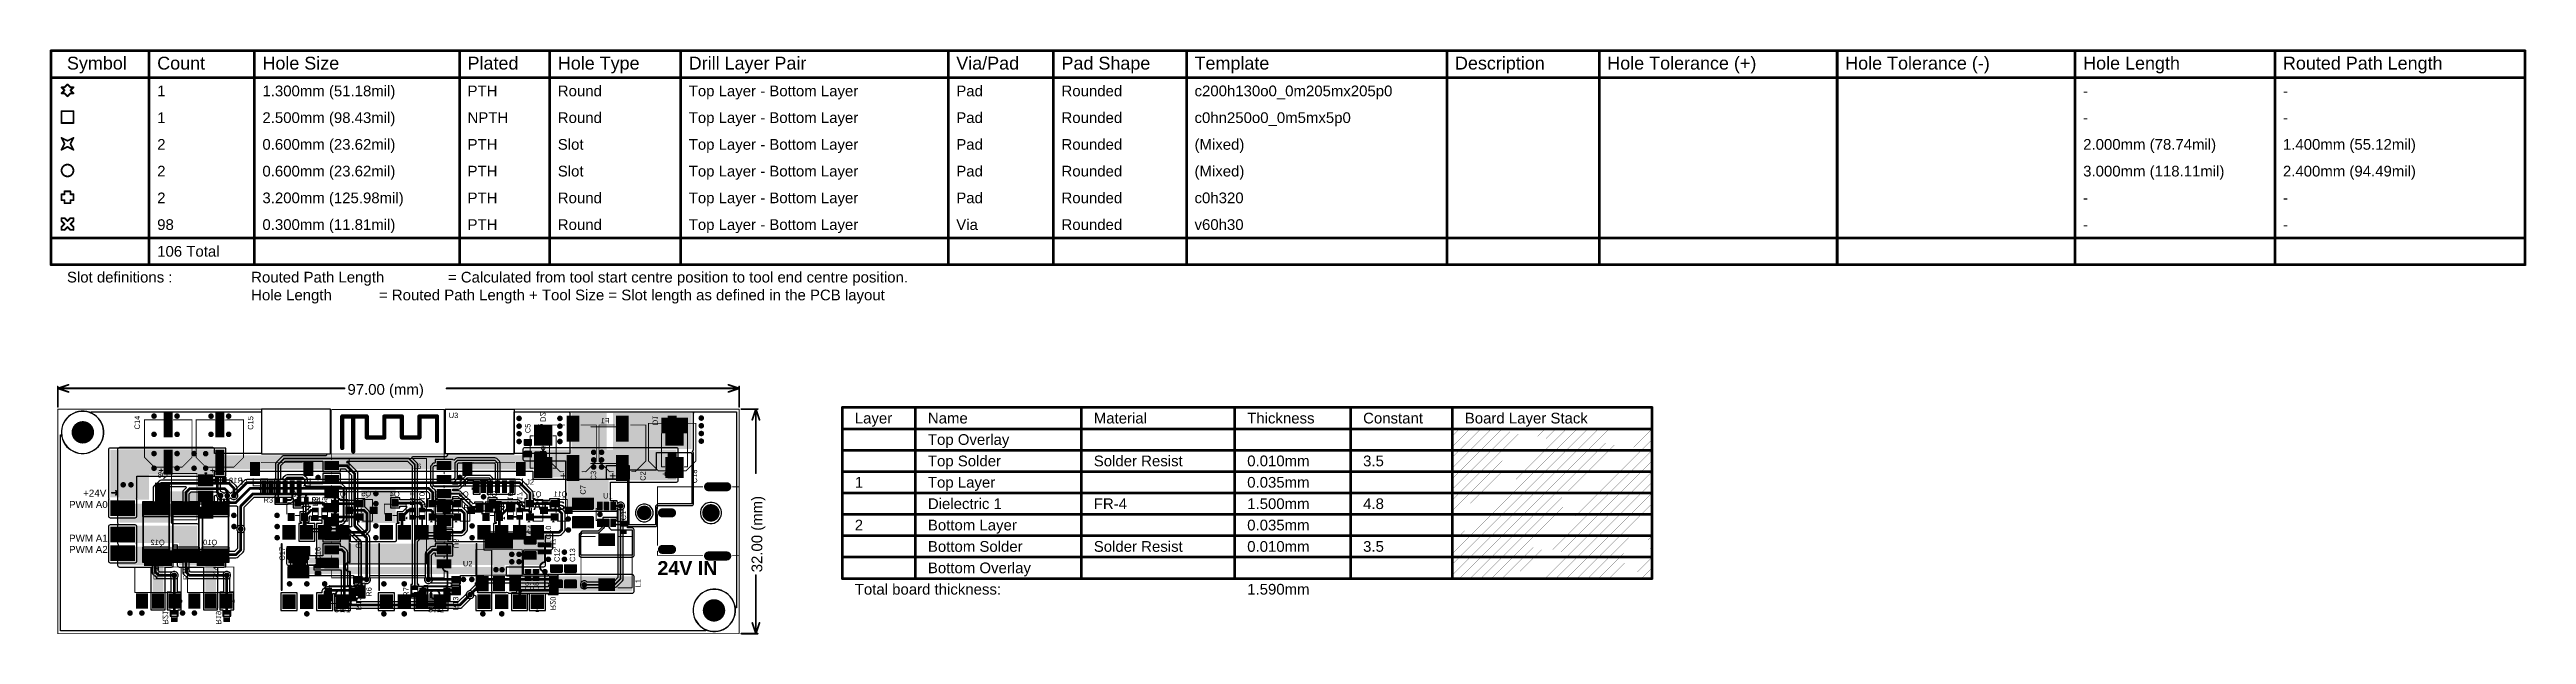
# Model space of a CAD drawing. Header units: inches. Extents: x -1 to 351, y 0 to 83.
import ezdxf

# ---------------------------------------------------------------- set-up
doc = ezdxf.new("R2010")
doc.units = ezdxf.units.IN
for name, color, linetype in [('Board Outline', 216, 'Continuous'), ('Bottom Layer', 5, 'Continuous'), ('Bottom Overlay', 54, 'Continuous'), ('Bottom Paste', 16, 'Continuous'), ('Bottom Solder', 6, 'Continuous'), ('Dimensions', 6, 'Continuous'), ('Drill Drawing', 1, 'Continuous'), ('Fabrication', 76, 'Continuous'), ('Multi-Layer', 9, 'Continuous'), ('Pad Holes', 156, 'Continuous'), ('Top Layer', 1, 'Continuous'), ('Top Overlay', 2, 'Continuous'), ('Top Paste', 8, 'Continuous'), ('Top Solder', 216, 'Continuous'), ('Via Holes', 16, 'Continuous')]:
    doc.layers.add(name, color=color, linetype=linetype)
doc.styles.add('Arial', font='', dxfattribs={"height": 0.2})
doc.styles.add('Arial_Bold', font='', dxfattribs={"height": 0.2})
doc.styles.get('Arial').set_extended_font_data('Arial')
doc.styles.get('Arial_Bold').set_extended_font_data('Arial', bold=True)

msp = doc.modelspace()

# ---------------------------------------------------------------- texts
at = {"layer": 'Bottom Overlay', "style": 'Arial', "text_generation_flag": 2}
for s, p in [('D2', (68.71, 30.18)), ('D1', (84.68, 29.71)), ('R8', (36.29, 18.17)), ('R9', (37.62, 18.17)), ('R11', (50.13, 18.22)), ('R10', (51.49, 18.22)), ('R16', (64.07, 18.18)), ('R17', (65.37, 18.23)), ('U5', (42.42, 12.16)), ('U6', (56.31, 12.16)), ('U7', (70.14, 12.16)), ('R12', (42.44, 3.33)), ('R13', (56.27, 3.33)), ('R20', (70.14, 3.33)), ('R21', (14.96, 1.3)), ('R19', (22.51, 1.29))]:
    msp.add_text(s, height=0.762, rotation=270, dxfattribs=at).set_placement(p)
for s, p in [('F1', (78.56, 29.96)), ('Q8', (15.65, 22.24)), ('R18', (26.33, 21.45)), ('Q3', (34.8, 19.5)), ('Q1', (40.99, 19.5)), ('Q5', (44.62, 19.58)), ('Q4', (48.68, 19.5)), ('Q2', (54.99, 19.5)), ('Q6', (58.5, 19.5)), ('Q9', (62.55, 19.5)), ('Q7', (68.87, 19.5)), ('Q11', (72.56, 19.5)), ('Q12', (15.23, 12.62)), ('Q10', (22.71, 12.62))]:
    msp.add_text(s, height=0.762, dxfattribs=at).set_placement(p)
at = {"layer": 'Dimensions', "style": 'Arial'}
msp.add_text('97.00 (mm)', height=1.524, dxfattribs=at).set_placement((41.24, 34.04))
msp.add_text('32.00 (mm)', height=1.524, rotation=90, dxfattribs=at).set_placement((100.3, 8.74))
at = {"layer": 'Drill Drawing', "style": 'Arial'}
for s, height, p in [('Symbol', 1.829, (1.31, 80.39)), ('Count', 1.829, (14.16, 80.39)), ('Hole Size', 1.829, (29.14, 80.39)), ('Plated', 1.829, (58.34, 80.39)), ('Hole Type', 1.829, (71.19, 80.39)), ('Drill Layer Pair', 1.8288, (89.83, 80.39)), ('Via/Pad', 1.829, (127.92, 80.39)), ('Pad Shape', 1.829, (142.9, 80.39)), ('Template', 1.829, (161.84, 80.39)), ('Description', 1.8288, (198.92, 80.39)), ('Hole Tolerance (+)', 1.8288, (220.6, 80.39)), ('Hole Tolerance (-)', 1.8288, (254.47, 80.39)), ('Hole Length', 1.8288, (288.35, 80.39)), ('Routed Path Length', 1.8288, (316.79, 80.39)), ('1', 1.52, (14.16, 76.58)), ('1.300mm (51.18mil)', 1.524, (29.14, 76.58)), ('PTH', 1.524, (58.34, 76.58)), ('Round', 1.524, (71.19, 76.58)), ('Top Layer - Bottom Layer', 1.524, (89.83, 76.58)), ('Pad', 1.524, (127.92, 76.58)), ('Rounded', 1.524, (142.9, 76.58)), ('c200h130o0_0m205mx205p0', 1.524, (161.84, 76.58)), ('1', 1.52, (14.16, 72.77)), ('2.500mm (98.43mil)', 1.524, (29.14, 72.77)), ('NPTH', 1.524, (58.34, 72.77)), ('Round', 1.524, (71.19, 72.77)), ('Top Layer - Bottom Layer', 1.524, (89.83, 72.77)), ('Pad', 1.524, (127.92, 72.77)), ('Rounded', 1.524, (142.9, 72.77)), ('c0hn250o0_0m5mx5p0', 1.524, (161.84, 72.77)), ('-', 1.52, (288.35, 76.58)), ('-', 1.52, (316.79, 76.58)), ('0.600mm (23.62mil)', 1.524, (29.14, 68.96)), ('Slot', 1.524, (71.19, 68.96)), ('Pad', 1.524, (127.92, 68.96)), ('Rounded', 1.524, (142.9, 68.96)), ('(Mixed)', 1.524, (161.84, 68.96)), ('-', 1.52, (288.35, 72.77)), ('2.000mm (78.74mil)', 1.524, (288.35, 68.96)), ('-', 1.52, (316.79, 72.77)), ('1.400mm (55.12mil)', 1.524, (316.79, 68.96)), ('2', 1.52, (14.16, 68.96)), ('PTH', 1.524, (58.34, 68.96)), ('Top Layer - Bottom Layer', 1.524, (89.83, 68.96)), ('2', 1.52, (14.16, 65.15)), ('0.600mm (23.62mil)', 1.524, (29.14, 65.15)), ('PTH', 1.524, (58.34, 65.15)), ('Slot', 1.524, (71.19, 65.15)), ('Top Layer - Bottom Layer', 1.524, (89.83, 65.15)), ('Pad', 1.524, (127.92, 65.15)), ('Rounded', 1.524, (142.9, 65.15)), ('(Mixed)', 1.524, (161.84, 65.15)), ('3.000mm (118.11mil)', 1.524, (288.35, 65.15)), ('2.400mm (94.49mil)', 1.524, (316.79, 65.15)), ('2', 1.52, (14.16, 61.34)), ('3.200mm (125.98mil)', 1.524, (29.14, 61.34)), ('PTH', 1.524, (58.34, 61.34)), ('Round', 1.524, (71.19, 61.34)), ('Top Layer - Bottom Layer', 1.524, (89.83, 61.34)), ('Pad', 1.524, (127.92, 61.34)), ('Rounded', 1.524, (142.9, 61.34)), ('c0h320', 1.524, (161.84, 61.34)), ('-', 1.52, (288.35, 61.34)), ('-', 1.52, (316.79, 61.34)), ('98', 1.524, (14.16, 57.53)), ('0.300mm (11.81mil)', 1.524, (29.14, 57.53)), ('PTH', 1.524, (58.34, 57.53)), ('Round', 1.524, (71.19, 57.53)), ('Top Layer - Bottom Layer', 1.524, (89.83, 57.53)), ('Via', 1.524, (127.92, 57.53)), ('Rounded', 1.524, (142.9, 57.53)), ('v60h30', 1.524, (161.84, 57.53)), ('-', 1.52, (288.35, 57.53)), ('-', 1.52, (316.79, 57.53)), ('106 Total', 1.524, (14.16, 53.72)), ('Slot definitions :', 1.524, (1.31, 50.04)), ('Routed Path Length', 1.524, (27.54, 50.04)), ('= Calculated from tool start centre position to tool end centre position.', 1.524, (55.55, 50.04)), ('Hole Length', 1.524, (27.54, 47.5)), (' = Routed Path Length + Tool Size = Slot length as defined in the PCB layout', 1.524, (45.14, 47.5))]:
    msp.add_text(s, height=height, dxfattribs=at).set_placement(p)
at = {"layer": 'Fabrication', "style": 'Arial'}
for s, height, p in [('Layer', 1.524, (113.47, 29.95)), ('Top Overlay', 1.524, (123.88, 26.9)), ('Name', 1.524, (123.88, 29.95)), ('Material', 1.524, (147.5, 29.95)), ('Thickness', 1.524, (169.34, 29.95)), ('Constant', 1.524, (185.84, 29.95)), ('Board Layer Stack', 1.524, (200.32, 29.95)), ('Top Solder', 1.524, (123.88, 23.85)), ('Solder Resist', 1.524, (147.5, 23.85)), ('0.010mm', 1.524, (169.34, 23.85)), ('3.5', 1.524, (185.84, 23.85)), ('1', 1.52, (113.47, 20.8)), ('Top Layer', 1.524, (123.88, 20.8)), ('0.035mm', 1.524, (169.34, 20.8)), ('Dielectric 1', 1.524, (123.88, 17.75)), ('FR-4', 1.524, (147.5, 17.75)), ('1.500mm', 1.524, (169.34, 17.75)), ('4.8', 1.524, (185.84, 17.75)), ('2', 1.52, (113.47, 14.71)), ('Bottom Layer', 1.524, (123.88, 14.71)), ('0.035mm', 1.524, (169.34, 14.71)), ('Bottom Solder', 1.524, (123.88, 11.66)), ('Solder Resist', 1.524, (147.5, 11.66)), ('0.010mm', 1.524, (169.34, 11.66)), ('3.5', 1.524, (185.84, 11.66)), ('Total board thickness:', 1.524, (113.47, 5.56)), ('Bottom Overlay', 1.524, (123.88, 8.61)), ('1.590mm', 1.524, (169.34, 5.56))]:
    msp.add_text(s, height=height, dxfattribs=at).set_placement(p)
at = {"layer": 'Top Overlay', "style": 'Arial'}
for s, p in [('C14', (11.69, 29.1)), ('C15', (27.83, 29.05)), ('C5', (67.3, 28.57)), ('C6', (69.11, 28.57)), ('C3', (76.65, 21.85)), ('C2', (83.69, 21.77)), ('C18', (91.03, 21.43)), ('C7', (75.15, 19.81)), ('C4', (67.65, 14.15)), ('C11', (69.16, 13.44)), ('C10', (70.23, 13.44)), ('C1', (80.92, 16.15)), ('C17', (32.33, 10.4)), ('C16', (37.41, 10.4)), ('C12', (71.45, 10.21)), ('C13', (73.66, 10.21)), ('R22', (14.4, 7.63)), ('R15', (18.62, 7.63)), ('R14', (22.91, 7.63)), ('C9', (67.33, 6.03)), ('C8', (68.48, 6.03)), ('L1', (83.01, 6.6)), ('R6', (44.68, 5.26)), ('R7', (49.98, 5.26))]:
    msp.add_text(s, height=0.762, rotation=90, dxfattribs=at).set_placement(p)
at = {"layer": 'Top Overlay'}
for s, height, style, p in [('U3', 0.762, 'Arial', (55.66, 30.72)), ('J3', 0.762, 'Arial', (25.88, 21.17)), ('J2', 0.762, 'Arial', (66.68, 21.21)), ('PWM A0', 1, 'Arial', (1.61, 17.9)), ('+24V', 1, 'Arial', (3.61, 19.52)), ('R3', 0.762, 'Arial', (29.29, 18.67)), ('R4', 0.762, 'Arial', (36.09, 18.67)), ('R5', 0.762, 'Arial', (57.77, 17.61)), ('STATUS', 1.2, 'Arial_Bold', (65.53, 17.64)), ('U1', 0.762, 'Arial', (77.64, 19.26)), ('PWM A1', 1, 'Arial', (1.61, 13.1)), ('PWM A2', 1, 'Arial', (1.61, 11.5)), ('U2', 0.762, 'Arial', (57.68, 9.59)), ('24V IN', 2, 'Arial_Bold', (85.38, 8.34)), ('SW1', 0.762, 'Arial', (39.34, 3.04)), ('SW2', 0.762, 'Arial', (52.69, 3.05))]:
    msp.add_text(s, height=height, dxfattribs=dict(at, style=style)).set_placement(p)

# ---------------------------------------------------------------- blocks, each defined once
blk = doc.blocks.new('SOT_23_B_5')
at = {"layer": 'Bottom Layer'}
for points in [[(-1.36, 1.46), (-0.54, 1.46), (-0.54, 0.54), (-1.36, 0.54)], [(0.54, 1.46), (1.36, 1.46), (1.36, 0.54), (0.54, 0.54)], [(-0.41, -0.54), (0.41, -0.54), (0.41, -1.46), (-0.41, -1.46)]]:
    blk.add_hatch(color=5, dxfattribs=at).paths.add_polyline_path(points)
at = {"layer": 'Bottom Paste'}
for points in [[(-1.36, 1.46), (-0.54, 1.46), (-0.54, 0.54), (-1.36, 0.54)], [(0.54, 1.46), (1.36, 1.46), (1.36, 0.54), (0.54, 0.54)], [(-0.41, -0.54), (0.41, -0.54), (0.41, -1.46), (-0.41, -1.46)]]:
    blk.add_hatch(color=16, dxfattribs=at).paths.add_polyline_path(points)
at = {"layer": 'Bottom Solder'}
for points in [[(-1.46, 1.56), (-0.44, 1.56), (-0.44, 0.44), (-1.46, 0.44)], [(0.44, 1.56), (1.46, 1.56), (1.46, 0.44), (0.44, 0.44)], [(-0.51, -0.44), (0.51, -0.44), (0.51, -1.56), (-0.51, -1.56)]]:
    blk.add_hatch(color=6, dxfattribs=at).paths.add_polyline_path(points)
at = {"layer": 'Bottom Overlay'}
for points in [[(-1.55, 1.17, 0.127, 0.127, 0), (-1.68, 1.3, 0.127, 0.127, 0)], [(-1.68, 1.3, 0.127, 0.127, 0), (-1.68, 1.04, 0.127, 0.127, 0)], [(-1.55, 1.17, 0.127, 0.127, 0), (-1.68, 1.04, 0.127, 0.127, 0)], [(-1.55, 0.58, 0.127, 0.127, 0), (-1.55, -0.81, 0.127, 0.127, 0)], [(0.33, 0.79, 0.127, 0.127, 0), (-0.33, 0.79, 0.127, 0.127, 0)], [(1.55, 0.58, 0.127, 0.127, 0), (1.55, -0.81, 0.127, 0.127, 0)], [(-0.56, -0.81, 0.127, 0.127, 0), (-1.55, -0.81, 0.127, 0.127, 0)], [(1.55, -0.81, 0.127, 0.127, 0), (0.56, -0.81, 0.127, 0.127, 0)]]:
    blk.add_lwpolyline(points, format="xyseb", dxfattribs=at)
for points in [[(-1.71, 1.3, 0.0635, 0.0635, 1), (-1.64, 1.3, 0.0635, 0.0635, 1)], [(-1.71, 1.3, 0.0635, 0.0635, 1), (-1.64, 1.3, 0.0635, 0.0635, 1)], [(-1.71, 1.04, 0.0635, 0.0635, 1), (-1.64, 1.04, 0.0635, 0.0635, 1)], [(-1.71, 1.04, 0.0635, 0.0635, 1), (-1.64, 1.04, 0.0635, 0.0635, 1)], [(-1.58, 1.17, 0.0635, 0.0635, 1), (-1.52, 1.17, 0.0635, 0.0635, 1)], [(-1.58, 1.17, 0.0635, 0.0635, 1), (-1.52, 1.17, 0.0635, 0.0635, 1)], [(-1.58, 0.58, 0.0635, 0.0635, 1), (-1.52, 0.58, 0.0635, 0.0635, 1)], [(-0.36, 0.79, 0.0635, 0.0635, 1), (-0.3, 0.79, 0.0635, 0.0635, 1)], [(0.3, 0.79, 0.0635, 0.0635, 1), (0.36, 0.79, 0.0635, 0.0635, 1)], [(1.52, 0.58, 0.0635, 0.0635, 1), (1.58, 0.58, 0.0635, 0.0635, 1)], [(-1.58, -0.81, 0.0635, 0.0635, 1), (-1.52, -0.81, 0.0635, 0.0635, 1)], [(-1.58, -0.81, 0.0635, 0.0635, 1), (-1.52, -0.81, 0.0635, 0.0635, 1)], [(-0.59, -0.81, 0.0635, 0.0635, 1), (-0.53, -0.81, 0.0635, 0.0635, 1)], [(0.53, -0.81, 0.0635, 0.0635, 1), (0.59, -0.81, 0.0635, 0.0635, 1)], [(1.52, -0.81, 0.0635, 0.0635, 1), (1.58, -0.81, 0.0635, 0.0635, 1)], [(1.52, -0.81, 0.0635, 0.0635, 1), (1.58, -0.81, 0.0635, 0.0635, 1)]]:
    blk.add_lwpolyline(points, format="xyseb", close=True, dxfattribs=at)
blk = doc.blocks.new('SOP_8__S_T_____B_6')
at = {"layer": 'Bottom Layer'}
for points in [[(-5.95, 2.91), (-5.95, 4.71), (-3.95, 4.71), (-3.95, 2.91)], [(5.95, 4.71), (5.95, 2.91), (3.95, 2.91), (3.95, 4.71)], [(-5.95, 0.37), (-5.95, 2.17), (-3.95, 2.17), (-3.95, 0.37)], [(5.95, 2.17), (5.95, 0.37), (3.95, 0.37), (3.95, 2.17)], [(-5.95, -2.17), (-5.95, -0.37), (-3.95, -0.37), (-3.95, -2.17)], [(-5.95, -4.71), (-5.95, -2.91), (-3.95, -2.91), (-3.95, -4.71)], [(5.95, -0.37), (5.95, -2.17), (3.95, -2.17), (3.95, -0.37)], [(5.95, -2.91), (5.95, -4.71), (3.95, -4.71), (3.95, -2.91)]]:
    blk.add_hatch(color=5, dxfattribs=at).paths.add_polyline_path(points)
at = {"layer": 'Bottom Paste'}
for points in [[(-5.95, 2.91), (-5.95, 4.71), (-3.95, 4.71), (-3.95, 2.91)], [(5.95, 4.71), (5.95, 2.91), (3.95, 2.91), (3.95, 4.71)], [(-5.95, 0.37), (-5.95, 2.17), (-3.95, 2.17), (-3.95, 0.37)], [(5.95, 2.17), (5.95, 0.37), (3.95, 0.37), (3.95, 2.17)], [(-5.95, -2.17), (-5.95, -0.37), (-3.95, -0.37), (-3.95, -2.17)], [(-5.95, -4.71), (-5.95, -2.91), (-3.95, -2.91), (-3.95, -4.71)], [(5.95, -0.37), (5.95, -2.17), (3.95, -2.17), (3.95, -0.37)], [(5.95, -2.91), (5.95, -4.71), (3.95, -4.71), (3.95, -2.91)]]:
    blk.add_hatch(color=16, dxfattribs=at).paths.add_polyline_path(points)
at = {"layer": 'Bottom Solder'}
for points in [[(-6, 2.86), (-6, 4.76), (-3.9, 4.76), (-3.9, 2.86)], [(6, 4.76), (6, 2.86), (3.9, 2.86), (3.9, 4.76)], [(-6, 0.32), (-6, 2.22), (-3.9, 2.22), (-3.9, 0.32)], [(6, 2.22), (6, 0.32), (3.9, 0.32), (3.9, 2.22)], [(-6, -2.22), (-6, -0.32), (-3.9, -0.32), (-3.9, -2.22)], [(-6, -4.76), (-6, -2.86), (-3.9, -2.86), (-3.9, -4.76)], [(6, -0.32), (6, -2.22), (3.9, -2.22), (3.9, -0.32)], [(6, -2.86), (6, -4.76), (3.9, -4.76), (3.9, -2.86)]]:
    blk.add_hatch(color=6, dxfattribs=at).paths.add_polyline_path(points)
at = {"layer": 'Bottom Overlay'}
for points in [[(-3.3, 4.85, 0.254, 0.254, 0), (3.3, 4.85, 0.254, 0.254, 0)], [(-6.3, -3.66, 0.254, 0.254, 0), (-6.17, -3.78, 0.254, 0.254, 0)], [(-6.3, -3.66, 0.254, 0.254, 0), (-6.3, -3.91, 0.254, 0.254, 0)], [(-6.17, -3.78, 0.254, 0.254, 0), (-6.3, -3.91, 0.254, 0.254, 0)], [(-3.3, -4.88, 0.254, 0.254, 0), (-0.66, -4.88, 0.254, 0.254, 0)], [(-0.66, -4.88, 0.254, 0.254, -1), (0.69, -4.85, 0.254, 0.254, 0)], [(0.69, -4.85, 0.254, 0.254, 0), (3.3, -4.85, 0.254, 0.254, 0)]]:
    blk.add_lwpolyline(points, format="xyseb", dxfattribs=at)
for points in [[(-3.36, 4.85, 0.127, 0.127, 1), (-3.24, 4.85, 0.127, 0.127, 1)], [(3.24, 4.85, 0.127, 0.127, 1), (3.36, 4.85, 0.127, 0.127, 1)], [(-6.36, -3.66, 0.127, 0.127, 1), (-6.23, -3.66, 0.127, 0.127, 1)], [(-6.36, -3.66, 0.127, 0.127, 1), (-6.23, -3.66, 0.127, 0.127, 1)], [(-6.36, -3.91, 0.127, 0.127, 1), (-6.23, -3.91, 0.127, 0.127, 1)], [(-6.36, -3.91, 0.127, 0.127, 1), (-6.23, -3.91, 0.127, 0.127, 1)], [(-6.23, -3.78, 0.127, 0.127, 1), (-6.11, -3.78, 0.127, 0.127, 1)], [(-6.23, -3.78, 0.127, 0.127, 1), (-6.11, -3.78, 0.127, 0.127, 1)], [(-3.36, -4.88, 0.127, 0.127, 1), (-3.24, -4.88, 0.127, 0.127, 1)], [(-0.72, -4.88, 0.127, 0.127, 1), (-0.6, -4.88, 0.127, 0.127, 1)], [(-0.72, -4.88, 0.127, 0.127, 1), (-0.6, -4.88, 0.127, 0.127, 1)], [(0.62, -4.85, 0.127, 0.127, 1), (0.75, -4.85, 0.127, 0.127, 1)], [(0.62, -4.85, 0.127, 0.127, 1), (0.75, -4.85, 0.127, 0.127, 1)], [(3.24, -4.85, 0.127, 0.127, 1), (3.36, -4.85, 0.127, 0.127, 1)]]:
    blk.add_lwpolyline(points, format="xyseb", close=True, dxfattribs=at)
blk = doc.blocks.new('BW16_7')
at = {"layer": 'Top Layer'}
for points in [[(-9, 6.4), (-9, 7.6), (-7, 7.6), (-7, 6.4)], [(9, 7.6), (9, 6.4), (7, 6.4), (7, 7.6)], [(-9, 4.4), (-9, 5.6), (-7, 5.6), (-7, 4.4)], [(-9, 2.4), (-9, 3.6), (-7, 3.6), (-7, 2.4)], [(1.05, 3.65), (1.05, -1.15), (-3.75, -1.15), (-3.75, 3.65)], [(9, 5.6), (9, 4.4), (7, 4.4), (7, 5.6)], [(9, 3.6), (9, 2.4), (7, 2.4), (7, 3.6)], [(-9, 0.4), (-9, 1.6), (-7, 1.6), (-7, 0.4)], [(9, 1.6), (9, 0.4), (7, 0.4), (7, 1.6)], [(-9, -1.6), (-9, -0.4), (-7, -0.4), (-7, -1.6)], [(-9, -3.6), (-9, -2.4), (-7, -2.4), (-7, -3.6)], [(9, -0.4), (9, -1.6), (7, -1.6), (7, -0.4)], [(9, -2.4), (9, -3.6), (7, -3.6), (7, -2.4)], [(-9, -5.6), (-9, -4.4), (-7, -4.4), (-7, -5.6)], [(-9, -7.6), (-9, -6.4), (-7, -6.4), (-7, -7.6)], [(9, -4.4), (9, -5.6), (7, -5.6), (7, -4.4)], [(9, -6.4), (9, -7.6), (7, -7.6), (7, -6.4)]]:
    blk.add_hatch(color=1, dxfattribs=at).paths.add_polyline_path(points)
at = {"layer": 'Top Paste'}
for points in [[(-9, 6.4), (-9, 7.6), (-7, 7.6), (-7, 6.4)], [(9, 7.6), (9, 6.4), (7, 6.4), (7, 7.6)], [(-9, 4.4), (-9, 5.6), (-7, 5.6), (-7, 4.4)], [(-9, 2.4), (-9, 3.6), (-7, 3.6), (-7, 2.4)], [(1.05, 3.65), (1.05, -1.15), (-3.75, -1.15), (-3.75, 3.65)], [(9, 5.6), (9, 4.4), (7, 4.4), (7, 5.6)], [(9, 3.6), (9, 2.4), (7, 2.4), (7, 3.6)], [(-9, 0.4), (-9, 1.6), (-7, 1.6), (-7, 0.4)], [(9, 1.6), (9, 0.4), (7, 0.4), (7, 1.6)], [(-9, -1.6), (-9, -0.4), (-7, -0.4), (-7, -1.6)], [(-9, -3.6), (-9, -2.4), (-7, -2.4), (-7, -3.6)], [(9, -0.4), (9, -1.6), (7, -1.6), (7, -0.4)], [(9, -2.4), (9, -3.6), (7, -3.6), (7, -2.4)], [(-9, -5.6), (-9, -4.4), (-7, -4.4), (-7, -5.6)], [(-9, -7.6), (-9, -6.4), (-7, -6.4), (-7, -7.6)], [(9, -4.4), (9, -5.6), (7, -5.6), (7, -4.4)], [(9, -6.4), (9, -7.6), (7, -7.6), (7, -6.4)]]:
    blk.add_hatch(color=8, dxfattribs=at).paths.add_polyline_path(points)
at = {"layer": 'Top Solder'}
for points in [[(-9.05, 6.35), (-9.05, 7.65), (-6.95, 7.65), (-6.95, 6.35)], [(9.05, 7.65), (9.05, 6.35), (6.95, 6.35), (6.95, 7.65)], [(-9.05, 4.35), (-9.05, 5.65), (-6.95, 5.65), (-6.95, 4.35)], [(-9.05, 2.35), (-9.05, 3.65), (-6.95, 3.65), (-6.95, 2.35)], [(1.1, 3.7), (1.1, -1.2), (-3.8, -1.2), (-3.8, 3.7)], [(9.05, 5.65), (9.05, 4.35), (6.95, 4.35), (6.95, 5.65)], [(9.05, 3.65), (9.05, 2.35), (6.95, 2.35), (6.95, 3.65)], [(-9.05, 0.35), (-9.05, 1.65), (-6.95, 1.65), (-6.95, 0.35)], [(9.05, 1.65), (9.05, 0.35), (6.95, 0.35), (6.95, 1.65)], [(-9.05, -1.65), (-9.05, -0.35), (-6.95, -0.35), (-6.95, -1.65)], [(-9.05, -3.65), (-9.05, -2.35), (-6.95, -2.35), (-6.95, -3.65)], [(9.05, -0.35), (9.05, -1.65), (6.95, -1.65), (6.95, -0.35)], [(9.05, -2.35), (9.05, -3.65), (6.95, -3.65), (6.95, -2.35)], [(-9.05, -5.65), (-9.05, -4.35), (-6.95, -4.35), (-6.95, -5.65)], [(-9.05, -7.65), (-9.05, -6.35), (-6.95, -6.35), (-6.95, -7.65)], [(9.05, -4.35), (9.05, -5.65), (6.95, -5.65), (6.95, -4.35)], [(9.05, -6.35), (9.05, -7.65), (6.95, -7.65), (6.95, -6.35)]]:
    blk.add_hatch(color=216, dxfattribs=at).paths.add_polyline_path(points)
at = {"layer": 'Top Overlay'}
for points in [[(-8, 15, 0.127, 0.127, 0), (8, 15, 0.127, 0.127, 0)], [(-8, 7.87, 0.127, 0.127, 0), (-8, 14.92, 0.127, 0.127, 0)], [(-6.5, 9.5, 0.6, 0.6, 0), (-6.5, 14, 0.6, 0.6, 0)], [(-6.5, 14, 0.6, 0.6, 0), (-3, 14, 0.6, 0.6, 0)], [(-4.93, 9, 0.6, 0.6, 0), (-4.93, 14, 0.6, 0.6, 0)], [(-3, 11, 0.6, 0.6, 0), (-3, 14, 0.6, 0.6, 0)], [(-0.5, 11, 0.6, 0.6, 0), (-0.5, 14, 0.6, 0.6, 0)], [(-0.5, 14, 0.6, 0.6, 0), (2, 14, 0.6, 0.6, 0)], [(2, 11, 0.6, 0.6, 0), (2, 14, 0.6, 0.6, 0)], [(4.5, 11, 0.6, 0.6, 0), (4.5, 14, 0.6, 0.6, 0)], [(4.5, 14, 0.6, 0.6, 0), (7, 14, 0.6, 0.6, 0)], [(7, 10.5, 0.6, 0.6, 0), (7, 14, 0.6, 0.6, 0)], [(8, 7.83, 0.127, 0.127, 0), (8, 15, 0.127, 0.127, 0)], [(-3, 11, 0.6, 0.6, 0), (-0.5, 11, 0.6, 0.6, 0)], [(2, 11, 0.6, 0.6, 0), (4.5, 11, 0.6, 0.6, 0)], [(-5.5, 8, 0.127, 0.127, 0), (5.5, 8, 0.127, 0.127, 0)], [(-5.5, -7, 0.127, 0.127, 0), (-5.5, 8, 0.127, 0.127, 0)], [(5.5, -7, 0.127, 0.127, 0), (5.5, 8, 0.127, 0.127, 0)], [(-8, 5.83, 0.127, 0.127, 0), (-8, 6.17, 0.127, 0.127, 0)], [(-8, 3.83, 0.127, 0.127, 0), (-8, 4.17, 0.127, 0.127, 0)], [(8, 5.83, 0.127, 0.127, 0), (8, 6.17, 0.127, 0.127, 0)], [(8, 3.83, 0.127, 0.127, 0), (8, 4.17, 0.127, 0.127, 0)], [(-8, 1.83, 0.127, 0.127, 0), (-8, 2.17, 0.127, 0.127, 0)], [(-8, -0.17, 0.127, 0.127, 0), (-8, 0.17, 0.127, 0.127, 0)], [(8, 1.83, 0.127, 0.127, 0), (8, 2.17, 0.127, 0.127, 0)], [(8, -0.17, 0.127, 0.127, 0), (8, 0.17, 0.127, 0.127, 0)], [(-8, -2.17, 0.127, 0.127, 0), (-8, -1.83, 0.127, 0.127, 0)], [(8, -2.17, 0.127, 0.127, 0), (8, -1.83, 0.127, 0.127, 0)], [(-8, -4.17, 0.127, 0.127, 0), (-8, -3.83, 0.127, 0.127, 0)], [(-8, -6.17, 0.127, 0.127, 0), (-8, -5.83, 0.127, 0.127, 0)], [(-5.5, -7, 0.127, 0.127, 0), (5.5, -7, 0.127, 0.127, 0)], [(8, -4.17, 0.127, 0.127, 0), (8, -3.83, 0.127, 0.127, 0)], [(8, -6.17, 0.127, 0.127, 0), (8, -5.83, 0.127, 0.127, 0)], [(-8, -8.5, 0.127, 0.127, 0), (-8, -7.83, 0.127, 0.127, 0)], [(-8, -9, 0.127, 0.127, 0), (-8, -8.5, 0.127, 0.127, 0)], [(-8, -9, 0.127, 0.127, 0), (8, -9, 0.127, 0.127, 0)], [(8, -8.5, 0.127, 0.127, 0), (8, -7.83, 0.127, 0.127, 0)], [(8, -9, 0.127, 0.127, 0), (8, -8.5, 0.127, 0.127, 0)]]:
    blk.add_lwpolyline(points, format="xyseb", dxfattribs=at)
for points in [[(-8.03, 15, 0.0635, 0.0635, 1), (-7.97, 15, 0.0635, 0.0635, 1)], [(-8.03, 14.92, 0.0635, 0.0635, 1), (-7.97, 14.92, 0.0635, 0.0635, 1)], [(-6.65, 14, 0.3, 0.3, 1), (-6.35, 14, 0.3, 0.3, 1)], [(-6.65, 14, 0.3, 0.3, 1), (-6.35, 14, 0.3, 0.3, 1)], [(-5.08, 14, 0.3, 0.3, 1), (-4.78, 14, 0.3, 0.3, 1)], [(-3.15, 14, 0.3, 0.3, 1), (-2.85, 14, 0.3, 0.3, 1)], [(-3.15, 14, 0.3, 0.3, 1), (-2.85, 14, 0.3, 0.3, 1)], [(-0.65, 14, 0.3, 0.3, 1), (-0.35, 14, 0.3, 0.3, 1)], [(-0.65, 14, 0.3, 0.3, 1), (-0.35, 14, 0.3, 0.3, 1)], [(1.85, 14, 0.3, 0.3, 1), (2.15, 14, 0.3, 0.3, 1)], [(1.85, 14, 0.3, 0.3, 1), (2.15, 14, 0.3, 0.3, 1)], [(4.35, 14, 0.3, 0.3, 1), (4.65, 14, 0.3, 0.3, 1)], [(4.35, 14, 0.3, 0.3, 1), (4.65, 14, 0.3, 0.3, 1)], [(6.85, 14, 0.3, 0.3, 1), (7.15, 14, 0.3, 0.3, 1)], [(6.85, 14, 0.3, 0.3, 1), (7.15, 14, 0.3, 0.3, 1)], [(7.97, 15, 0.0635, 0.0635, 1), (8.03, 15, 0.0635, 0.0635, 1)], [(7.97, 15, 0.0635, 0.0635, 1), (8.03, 15, 0.0635, 0.0635, 1)], [(-3.15, 11, 0.3, 0.3, 1), (-2.85, 11, 0.3, 0.3, 1)], [(-3.15, 11, 0.3, 0.3, 1), (-2.85, 11, 0.3, 0.3, 1)], [(-0.65, 11, 0.3, 0.3, 1), (-0.35, 11, 0.3, 0.3, 1)], [(-0.65, 11, 0.3, 0.3, 1), (-0.35, 11, 0.3, 0.3, 1)], [(1.85, 11, 0.3, 0.3, 1), (2.15, 11, 0.3, 0.3, 1)], [(1.85, 11, 0.3, 0.3, 1), (2.15, 11, 0.3, 0.3, 1)], [(4.35, 11, 0.3, 0.3, 1), (4.65, 11, 0.3, 0.3, 1)], [(4.35, 11, 0.3, 0.3, 1), (4.65, 11, 0.3, 0.3, 1)], [(6.85, 10.5, 0.3, 0.3, 1), (7.15, 10.5, 0.3, 0.3, 1)], [(-8.03, 7.87, 0.0635, 0.0635, 1), (-7.97, 7.87, 0.0635, 0.0635, 1)], [(-6.65, 9.5, 0.3, 0.3, 1), (-6.35, 9.5, 0.3, 0.3, 1)], [(-5.53, 8, 0.0635, 0.0635, 1), (-5.47, 8, 0.0635, 0.0635, 1)], [(-5.53, 8, 0.0635, 0.0635, 1), (-5.47, 8, 0.0635, 0.0635, 1)], [(-5.08, 9, 0.3, 0.3, 1), (-4.78, 9, 0.3, 0.3, 1)], [(5.47, 8, 0.0635, 0.0635, 1), (5.53, 8, 0.0635, 0.0635, 1)], [(5.47, 8, 0.0635, 0.0635, 1), (5.53, 8, 0.0635, 0.0635, 1)], [(7.97, 7.83, 0.0635, 0.0635, 1), (8.03, 7.83, 0.0635, 0.0635, 1)], [(-8.03, 6.17, 0.0635, 0.0635, 1), (-7.97, 6.17, 0.0635, 0.0635, 1)], [(-8.03, 5.83, 0.0635, 0.0635, 1), (-7.97, 5.83, 0.0635, 0.0635, 1)], [(-8.03, 4.17, 0.0635, 0.0635, 1), (-7.97, 4.17, 0.0635, 0.0635, 1)], [(-8.03, 3.83, 0.0635, 0.0635, 1), (-7.97, 3.83, 0.0635, 0.0635, 1)], [(7.97, 6.17, 0.0635, 0.0635, 1), (8.03, 6.17, 0.0635, 0.0635, 1)], [(7.97, 5.83, 0.0635, 0.0635, 1), (8.03, 5.83, 0.0635, 0.0635, 1)], [(7.97, 4.17, 0.0635, 0.0635, 1), (8.03, 4.17, 0.0635, 0.0635, 1)], [(7.97, 3.83, 0.0635, 0.0635, 1), (8.03, 3.83, 0.0635, 0.0635, 1)], [(-8.03, 2.17, 0.0635, 0.0635, 1), (-7.97, 2.17, 0.0635, 0.0635, 1)], [(-8.03, 1.83, 0.0635, 0.0635, 1), (-7.97, 1.83, 0.0635, 0.0635, 1)], [(-8.03, 0.17, 0.0635, 0.0635, 1), (-7.97, 0.17, 0.0635, 0.0635, 1)], [(7.97, 2.17, 0.0635, 0.0635, 1), (8.03, 2.17, 0.0635, 0.0635, 1)], [(7.97, 1.83, 0.0635, 0.0635, 1), (8.03, 1.83, 0.0635, 0.0635, 1)], [(7.97, 0.17, 0.0635, 0.0635, 1), (8.03, 0.17, 0.0635, 0.0635, 1)], [(-8.03, -0.17, 0.0635, 0.0635, 1), (-7.97, -0.17, 0.0635, 0.0635, 1)], [(-8.03, -1.83, 0.0635, 0.0635, 1), (-7.97, -1.83, 0.0635, 0.0635, 1)], [(-8.03, -2.17, 0.0635, 0.0635, 1), (-7.97, -2.17, 0.0635, 0.0635, 1)], [(7.97, -0.17, 0.0635, 0.0635, 1), (8.03, -0.17, 0.0635, 0.0635, 1)], [(7.97, -1.83, 0.0635, 0.0635, 1), (8.03, -1.83, 0.0635, 0.0635, 1)], [(7.97, -2.17, 0.0635, 0.0635, 1), (8.03, -2.17, 0.0635, 0.0635, 1)], [(-8.03, -3.83, 0.0635, 0.0635, 1), (-7.97, -3.83, 0.0635, 0.0635, 1)], [(-8.03, -4.17, 0.0635, 0.0635, 1), (-7.97, -4.17, 0.0635, 0.0635, 1)], [(-8.03, -5.83, 0.0635, 0.0635, 1), (-7.97, -5.83, 0.0635, 0.0635, 1)], [(-8.03, -6.17, 0.0635, 0.0635, 1), (-7.97, -6.17, 0.0635, 0.0635, 1)], [(-5.53, -7, 0.0635, 0.0635, 1), (-5.47, -7, 0.0635, 0.0635, 1)], [(-5.53, -7, 0.0635, 0.0635, 1), (-5.47, -7, 0.0635, 0.0635, 1)], [(5.47, -7, 0.0635, 0.0635, 1), (5.53, -7, 0.0635, 0.0635, 1)], [(5.47, -7, 0.0635, 0.0635, 1), (5.53, -7, 0.0635, 0.0635, 1)], [(7.97, -3.83, 0.0635, 0.0635, 1), (8.03, -3.83, 0.0635, 0.0635, 1)], [(7.97, -4.17, 0.0635, 0.0635, 1), (8.03, -4.17, 0.0635, 0.0635, 1)], [(7.97, -5.83, 0.0635, 0.0635, 1), (8.03, -5.83, 0.0635, 0.0635, 1)], [(7.97, -6.17, 0.0635, 0.0635, 1), (8.03, -6.17, 0.0635, 0.0635, 1)], [(-8.03, -7.83, 0.0635, 0.0635, 1), (-7.97, -7.83, 0.0635, 0.0635, 1)], [(-8.03, -8.5, 0.0635, 0.0635, 1), (-7.97, -8.5, 0.0635, 0.0635, 1)], [(-8.03, -8.5, 0.0635, 0.0635, 1), (-7.97, -8.5, 0.0635, 0.0635, 1)], [(-8.03, -9, 0.0635, 0.0635, 1), (-7.97, -9, 0.0635, 0.0635, 1)], [(-8.03, -9, 0.0635, 0.0635, 1), (-7.97, -9, 0.0635, 0.0635, 1)], [(7.97, -7.83, 0.0635, 0.0635, 1), (8.03, -7.83, 0.0635, 0.0635, 1)], [(7.97, -8.5, 0.0635, 0.0635, 1), (8.03, -8.5, 0.0635, 0.0635, 1)], [(7.97, -8.5, 0.0635, 0.0635, 1), (8.03, -8.5, 0.0635, 0.0635, 1)], [(7.97, -9, 0.0635, 0.0635, 1), (8.03, -9, 0.0635, 0.0635, 1)], [(7.97, -9, 0.0635, 0.0635, 1), (8.03, -9, 0.0635, 0.0635, 1)]]:
    blk.add_lwpolyline(points, format="xyseb", close=True, dxfattribs=at)
at = {"layer": 'Top Overlay', "style": 'Arial'}
for s, p in [('1', (-5.97, 6.73)), ('16', (3.58, 6.51))]:
    blk.add_text(s, height=0.762, rotation=360, dxfattribs=at).set_placement(p)
blk = doc.blocks.new('R___0603_B_8')
at = {"layer": 'Bottom Layer'}
for points in [[(-1.143, -0.4445), (-1.143, 0.4445), (-0.381, 0.4445), (-0.381, -0.4445)], [(0.381, -0.4445), (0.381, 0.4445), (1.143, 0.4445), (1.143, -0.4445)]]:
    blk.add_hatch(color=5, dxfattribs=at).paths.add_polyline_path(points)
at = {"layer": 'Bottom Paste'}
for points in [[(-1.143, -0.4445), (-1.143, 0.4445), (-0.381, 0.4445), (-0.381, -0.4445)], [(0.381, -0.4445), (0.381, 0.4445), (1.143, 0.4445), (1.143, -0.4445)]]:
    blk.add_hatch(color=16, dxfattribs=at).paths.add_polyline_path(points)
at = {"layer": 'Bottom Solder'}
for points in [[(-1.2446, -0.5461), (-1.2446, 0.5461), (-0.2794, 0.5461), (-0.2794, -0.5461)], [(0.2794, -0.5461), (0.2794, 0.5461), (1.2446, 0.5461), (1.2446, -0.5461)]]:
    blk.add_hatch(color=6, dxfattribs=at).paths.add_polyline_path(points)
at = {"layer": 'Bottom Overlay'}
for points in [[(1.2192, 0.5334, 0.127, 0.127, 0), (-1.2192, 0.5334, 0.127, 0.127, 0)], [(-1.2192, -0.5334, 0.127, 0.127, 0), (-1.2192, 0.5334, 0.127, 0.127, 0)], [(1.2192, -0.5334, 0.127, 0.127, 0), (1.2192, 0.5334, 0.127, 0.127, 0)], [(1.2192, -0.5334, 0.127, 0.127, 0), (-1.2192, -0.5334, 0.127, 0.127, 0)]]:
    blk.add_lwpolyline(points, format="xyseb", dxfattribs=at)
for points in [[(-1.25095, 0.5334, 0.0635, 0.0635, 1), (-1.18745, 0.5334, 0.0635, 0.0635, 1)], [(-1.25095, 0.5334, 0.0635, 0.0635, 1), (-1.18745, 0.5334, 0.0635, 0.0635, 1)], [(1.18745, 0.5334, 0.0635, 0.0635, 1), (1.25095, 0.5334, 0.0635, 0.0635, 1)], [(1.18745, 0.5334, 0.0635, 0.0635, 1), (1.25095, 0.5334, 0.0635, 0.0635, 1)], [(-1.25095, -0.5334, 0.0635, 0.0635, 1), (-1.18745, -0.5334, 0.0635, 0.0635, 1)], [(-1.25095, -0.5334, 0.0635, 0.0635, 1), (-1.18745, -0.5334, 0.0635, 0.0635, 1)], [(1.18745, -0.5334, 0.0635, 0.0635, 1), (1.25095, -0.5334, 0.0635, 0.0635, 1)], [(1.18745, -0.5334, 0.0635, 0.0635, 1), (1.25095, -0.5334, 0.0635, 0.0635, 1)]]:
    blk.add_lwpolyline(points, format="xyseb", close=True, dxfattribs=at)
blk = doc.blocks.new('C___0402_9')
at = {"layer": 'Top Layer'}
for points in [[(-0.7, -0.32), (-0.7, 0.32), (-0.24, 0.32), (-0.24, -0.32)], [(0.24, -0.32), (0.24, 0.32), (0.7, 0.32), (0.7, -0.32)]]:
    blk.add_hatch(color=1, dxfattribs=at).paths.add_polyline_path(points)
at = {"layer": 'Top Paste'}
for points in [[(-0.7, -0.32), (-0.7, 0.32), (-0.24, 0.32), (-0.24, -0.32)], [(0.24, -0.32), (0.24, 0.32), (0.7, 0.32), (0.7, -0.32)]]:
    blk.add_hatch(color=8, dxfattribs=at).paths.add_polyline_path(points)
at = {"layer": 'Top Solder'}
for points in [[(-0.76, -0.38), (-0.76, 0.38), (-0.18, 0.38), (-0.18, -0.38)], [(0.18, -0.38), (0.18, 0.38), (0.76, 0.38), (0.76, -0.38)]]:
    blk.add_hatch(color=216, dxfattribs=at).paths.add_polyline_path(points)
at = {"layer": 'Top Overlay'}
for points in [[(-0.79, 0.41, 0.127, 0.127, 0), (-0.28, 0.41, 0.127, 0.127, 0)], [(-0.79, 0.41, 0.127, 0.127, 0), (-0.79, -0.41, 0.127, 0.127, 0)], [(0.28, 0.41, 0.127, 0.127, 0), (0.79, 0.41, 0.127, 0.127, 0)], [(0.79, 0.41, 0.127, 0.127, 0), (0.79, -0.41, 0.127, 0.127, 0)], [(-0.79, -0.41, 0.127, 0.127, 0), (-0.28, -0.41, 0.127, 0.127, 0)], [(0.28, -0.41, 0.127, 0.127, 0), (0.79, -0.41, 0.127, 0.127, 0)]]:
    blk.add_lwpolyline(points, format="xyseb", dxfattribs=at)
for points in [[(-0.82, 0.41, 0.0635, 0.0635, 1), (-0.76, 0.41, 0.0635, 0.0635, 1)], [(-0.82, 0.41, 0.0635, 0.0635, 1), (-0.76, 0.41, 0.0635, 0.0635, 1)], [(-0.31, 0.41, 0.0635, 0.0635, 1), (-0.25, 0.41, 0.0635, 0.0635, 1)], [(0.25, 0.41, 0.0635, 0.0635, 1), (0.31, 0.41, 0.0635, 0.0635, 1)], [(0.76, 0.41, 0.0635, 0.0635, 1), (0.82, 0.41, 0.0635, 0.0635, 1)], [(0.76, 0.41, 0.0635, 0.0635, 1), (0.82, 0.41, 0.0635, 0.0635, 1)], [(-0.82, -0.41, 0.0635, 0.0635, 1), (-0.76, -0.41, 0.0635, 0.0635, 1)], [(-0.82, -0.41, 0.0635, 0.0635, 1), (-0.76, -0.41, 0.0635, 0.0635, 1)], [(-0.31, -0.41, 0.0635, 0.0635, 1), (-0.25, -0.41, 0.0635, 0.0635, 1)], [(0.25, -0.41, 0.0635, 0.0635, 1), (0.31, -0.41, 0.0635, 0.0635, 1)], [(0.76, -0.41, 0.0635, 0.0635, 1), (0.82, -0.41, 0.0635, 0.0635, 1)], [(0.76, -0.41, 0.0635, 0.0635, 1), (0.82, -0.41, 0.0635, 0.0635, 1)]]:
    blk.add_lwpolyline(points, format="xyseb", close=True, dxfattribs=at)
blk = doc.blocks.new('C___0402_10')
at = {"layer": 'Top Layer'}
for points in [[(-0.7, -0.32), (-0.7, 0.32), (-0.24, 0.32), (-0.24, -0.32)], [(0.24, -0.32), (0.24, 0.32), (0.7, 0.32), (0.7, -0.32)]]:
    blk.add_hatch(color=1, dxfattribs=at).paths.add_polyline_path(points)
at = {"layer": 'Top Paste'}
for points in [[(-0.7, -0.32), (-0.7, 0.32), (-0.24, 0.32), (-0.24, -0.32)], [(0.24, -0.32), (0.24, 0.32), (0.7, 0.32), (0.7, -0.32)]]:
    blk.add_hatch(color=8, dxfattribs=at).paths.add_polyline_path(points)
at = {"layer": 'Top Solder'}
for points in [[(-0.76, -0.38), (-0.76, 0.38), (-0.18, 0.38), (-0.18, -0.38)], [(0.18, -0.38), (0.18, 0.38), (0.76, 0.38), (0.76, -0.38)]]:
    blk.add_hatch(color=216, dxfattribs=at).paths.add_polyline_path(points)
at = {"layer": 'Top Overlay'}
for points in [[(-0.79, 0.41, 0.127, 0.127, 0), (-0.28, 0.41, 0.127, 0.127, 0)], [(-0.79, 0.41, 0.127, 0.127, 0), (-0.79, -0.41, 0.127, 0.127, 0)], [(0.28, 0.41, 0.127, 0.127, 0), (0.79, 0.41, 0.127, 0.127, 0)], [(0.79, 0.41, 0.127, 0.127, 0), (0.79, -0.41, 0.127, 0.127, 0)], [(-0.79, -0.41, 0.127, 0.127, 0), (-0.28, -0.41, 0.127, 0.127, 0)], [(0.28, -0.41, 0.127, 0.127, 0), (0.79, -0.41, 0.127, 0.127, 0)]]:
    blk.add_lwpolyline(points, format="xyseb", dxfattribs=at)
for points in [[(-0.82, 0.41, 0.0635, 0.0635, 1), (-0.76, 0.41, 0.0635, 0.0635, 1)], [(-0.82, 0.41, 0.0635, 0.0635, 1), (-0.76, 0.41, 0.0635, 0.0635, 1)], [(-0.31, 0.41, 0.0635, 0.0635, 1), (-0.25, 0.41, 0.0635, 0.0635, 1)], [(0.25, 0.41, 0.0635, 0.0635, 1), (0.31, 0.41, 0.0635, 0.0635, 1)], [(0.76, 0.41, 0.0635, 0.0635, 1), (0.82, 0.41, 0.0635, 0.0635, 1)], [(0.76, 0.41, 0.0635, 0.0635, 1), (0.82, 0.41, 0.0635, 0.0635, 1)], [(-0.82, -0.41, 0.0635, 0.0635, 1), (-0.76, -0.41, 0.0635, 0.0635, 1)], [(-0.82, -0.41, 0.0635, 0.0635, 1), (-0.76, -0.41, 0.0635, 0.0635, 1)], [(-0.31, -0.41, 0.0635, 0.0635, 1), (-0.25, -0.41, 0.0635, 0.0635, 1)], [(0.25, -0.41, 0.0635, 0.0635, 1), (0.31, -0.41, 0.0635, 0.0635, 1)], [(0.76, -0.41, 0.0635, 0.0635, 1), (0.82, -0.41, 0.0635, 0.0635, 1)], [(0.76, -0.41, 0.0635, 0.0635, 1), (0.82, -0.41, 0.0635, 0.0635, 1)]]:
    blk.add_lwpolyline(points, format="xyseb", close=True, dxfattribs=at)
blk = doc.blocks.new('C___0805_11')
at = {"layer": 'Top Layer'}
for points in [[(-1.52, 0.76), (-0.51, 0.76), (-0.51, -0.76), (-1.52, -0.76)], [(0.51, 0.76), (1.52, 0.76), (1.52, -0.76), (0.51, -0.76)]]:
    blk.add_hatch(color=1, dxfattribs=at).paths.add_polyline_path(points)
at = {"layer": 'Top Paste'}
for points in [[(-1.52, 0.76), (-0.51, 0.76), (-0.51, -0.76), (-1.52, -0.76)], [(0.51, 0.76), (1.52, 0.76), (1.52, -0.76), (0.51, -0.76)]]:
    blk.add_hatch(color=8, dxfattribs=at).paths.add_polyline_path(points)
at = {"layer": 'Top Solder'}
for points in [[(-1.59, 0.83), (-0.44, 0.83), (-0.44, -0.83), (-1.59, -0.83)], [(0.44, 0.83), (1.59, 0.83), (1.59, -0.83), (0.44, -0.83)]]:
    blk.add_hatch(color=216, dxfattribs=at).paths.add_polyline_path(points)
at = {"layer": 'Top Overlay'}
for points in [[(-1.63, 0.86, 0.127, 0.127, 0), (-0.61, 0.86, 0.127, 0.127, 0)], [(-1.63, 0.86, 0.127, 0.127, 0), (-1.63, -0.86, 0.127, 0.127, 0)], [(0.61, 0.86, 0.127, 0.127, 0), (1.63, 0.86, 0.127, 0.127, 0)], [(1.63, 0.86, 0.127, 0.127, 0), (1.63, -0.86, 0.127, 0.127, 0)], [(-1.63, -0.86, 0.127, 0.127, 0), (-0.61, -0.86, 0.127, 0.127, 0)], [(0.61, -0.86, 0.127, 0.127, 0), (1.63, -0.86, 0.127, 0.127, 0)]]:
    blk.add_lwpolyline(points, format="xyseb", dxfattribs=at)
for points in [[(-1.66, 0.86, 0.0635, 0.0635, 1), (-1.59, 0.86, 0.0635, 0.0635, 1)], [(-1.66, 0.86, 0.0635, 0.0635, 1), (-1.59, 0.86, 0.0635, 0.0635, 1)], [(-0.64, 0.86, 0.0635, 0.0635, 1), (-0.58, 0.86, 0.0635, 0.0635, 1)], [(0.58, 0.86, 0.0635, 0.0635, 1), (0.64, 0.86, 0.0635, 0.0635, 1)], [(1.59, 0.86, 0.0635, 0.0635, 1), (1.66, 0.86, 0.0635, 0.0635, 1)], [(1.59, 0.86, 0.0635, 0.0635, 1), (1.66, 0.86, 0.0635, 0.0635, 1)], [(-1.66, -0.86, 0.0635, 0.0635, 1), (-1.59, -0.86, 0.0635, 0.0635, 1)], [(-1.66, -0.86, 0.0635, 0.0635, 1), (-1.59, -0.86, 0.0635, 0.0635, 1)], [(-0.64, -0.86, 0.0635, 0.0635, 1), (-0.58, -0.86, 0.0635, 0.0635, 1)], [(0.58, -0.86, 0.0635, 0.0635, 1), (0.64, -0.86, 0.0635, 0.0635, 1)], [(1.59, -0.86, 0.0635, 0.0635, 1), (1.66, -0.86, 0.0635, 0.0635, 1)], [(1.59, -0.86, 0.0635, 0.0635, 1), (1.66, -0.86, 0.0635, 0.0635, 1)]]:
    blk.add_lwpolyline(points, format="xyseb", close=True, dxfattribs=at)
blk = doc.blocks.new('DC_044K_D025_12')
at = {"layer": 'Bottom Layer'}
h = blk.add_hatch(color=5, dxfattribs=at)
edge = h.paths.add_edge_path()
edge.add_arc((-3.93, 4.93), 0.6, 270, 450)
edge.add_line((-3.93, 5.53), (-6.53, 5.53))
edge.add_arc((-6.53, 4.93), 0.6, 90, 270)
edge.add_line((-6.53, 4.33), (-3.93, 4.33))
h = blk.add_hatch(color=5, dxfattribs=at)
edge = h.paths.add_edge_path()
edge.add_arc((2.63, 4), 0.6, 270, 450)
edge.add_line((2.63, 4.6), (1.33, 4.6))
edge.add_arc((1.33, 4), 0.6, 90, 270)
edge.add_line((1.33, 3.4), (2.63, 3.4))
h = blk.add_hatch(color=5, dxfattribs=at)
edge = h.paths.add_edge_path()
edge.add_arc((2.63, -1.21), 0.6, 270, 450)
edge.add_line((2.63, -0.61), (1.33, -0.61))
edge.add_arc((1.33, -1.21), 0.6, 90, 270)
edge.add_line((1.33, -1.81), (2.63, -1.81))
h = blk.add_hatch(color=5, dxfattribs=at)
edge = h.paths.add_edge_path()
edge.add_arc((5.23, -1.21), 1, 0, 360)
h = blk.add_hatch(color=5, dxfattribs=at)
edge = h.paths.add_edge_path()
edge.add_arc((-3.93, -4.93), 0.6, 270, 450)
edge.add_line((-3.93, -4.33), (-6.53, -4.33))
edge.add_arc((-6.53, -4.93), 0.6, 90, 270)
edge.add_line((-6.53, -5.53), (-3.93, -5.53))
at = {"layer": 'Bottom Solder'}
h = blk.add_hatch(color=6, dxfattribs=at)
edge = h.paths.add_edge_path()
edge.add_arc((-3.93, 4.93), 0.651, 270, 450)
edge.add_line((-3.93, 5.58), (-6.53, 5.58))
edge.add_arc((-6.53, 4.93), 0.651, 90, 270)
edge.add_line((-6.53, 4.27), (-3.93, 4.27))
h = blk.add_hatch(color=6, dxfattribs=at)
edge = h.paths.add_edge_path()
edge.add_arc((2.63, 4), 0.651, 270, 450)
edge.add_line((2.63, 4.65), (1.33, 4.65))
edge.add_arc((1.33, 4), 0.651, 90, 270)
edge.add_line((1.33, 3.35), (2.63, 3.35))
h = blk.add_hatch(color=6, dxfattribs=at)
edge = h.paths.add_edge_path()
edge.add_arc((-4.27, -1.21), 0.0508, 0, 360)
h = blk.add_hatch(color=6, dxfattribs=at)
edge = h.paths.add_edge_path()
edge.add_arc((2.63, -1.21), 0.651, 270, 450)
edge.add_line((2.63, -0.56), (1.33, -0.56))
edge.add_arc((1.33, -1.21), 0.651, 90, 270)
edge.add_line((1.33, -1.86), (2.63, -1.86))
h = blk.add_hatch(color=6, dxfattribs=at)
edge = h.paths.add_edge_path()
edge.add_arc((5.23, -1.21), 1.05, 0, 360)
h = blk.add_hatch(color=6, dxfattribs=at)
edge = h.paths.add_edge_path()
edge.add_arc((-3.93, -4.93), 0.651, 270, 450)
edge.add_line((-3.93, -4.27), (-6.53, -4.27))
edge.add_arc((-6.53, -4.93), 0.651, 90, 270)
edge.add_line((-6.53, -5.58), (-3.93, -5.58))
at = {"layer": 'Multi-Layer'}
h = blk.add_hatch(color=9, dxfattribs=at)
edge = h.paths.add_edge_path()
edge.add_arc((-3.93, 4.93), 0.6, 270, 450)
edge.add_line((-3.93, 5.53), (-6.53, 5.53))
edge.add_arc((-6.53, 4.93), 0.6, 90, 270)
edge.add_line((-6.53, 4.33), (-3.93, 4.33))
h = blk.add_hatch(color=9, dxfattribs=at)
edge = h.paths.add_edge_path()
edge.add_arc((2.63, 4), 0.6, 270, 450)
edge.add_line((2.63, 4.6), (1.33, 4.6))
edge.add_arc((1.33, 4), 0.6, 90, 270)
edge.add_line((1.33, 3.4), (2.63, 3.4))
h = blk.add_hatch(color=9, dxfattribs=at)
edge = h.paths.add_edge_path()
edge.add_arc((2.63, -1.21), 0.6, 270, 450)
edge.add_line((2.63, -0.61), (1.33, -0.61))
edge.add_arc((1.33, -1.21), 0.6, 90, 270)
edge.add_line((1.33, -1.81), (2.63, -1.81))
h = blk.add_hatch(color=9, dxfattribs=at)
edge = h.paths.add_edge_path()
edge.add_arc((5.23, -1.21), 1, 0, 360)
h = blk.add_hatch(color=9, dxfattribs=at)
edge = h.paths.add_edge_path()
edge.add_arc((-3.93, -4.93), 0.6, 270, 450)
edge.add_line((-3.93, -4.33), (-6.53, -4.33))
edge.add_arc((-6.53, -4.93), 0.6, 90, 270)
edge.add_line((-6.53, -5.53), (-3.93, -5.53))
at = {"layer": 'Pad Holes'}
h = blk.add_hatch(color=7, dxfattribs=at)
edge = h.paths.add_edge_path()
edge.add_arc((-4.03, 4.93), 0.3, 270, 450)
edge.add_line((-4.03, 5.23), (-6.43, 5.23))
edge.add_arc((-6.43, 4.93), 0.3, 90, 270)
edge.add_line((-6.43, 4.63), (-4.03, 4.63))
h = blk.add_hatch(color=7, dxfattribs=at)
edge = h.paths.add_edge_path()
edge.add_arc((2.68, 4), 0.3, 270, 450)
edge.add_line((2.68, 4.3), (1.28, 4.3))
edge.add_arc((1.28, 4), 0.3, 90, 270)
edge.add_line((1.28, 3.7), (2.68, 3.7))
h = blk.add_hatch(color=7, dxfattribs=at)
edge = h.paths.add_edge_path()
edge.add_arc((-4.27, -1.21), 1.25, 0, 360)
h = blk.add_hatch(color=7, dxfattribs=at)
edge = h.paths.add_edge_path()
edge.add_arc((2.68, -1.21), 0.3, 270, 450)
edge.add_line((2.68, -0.91), (1.28, -0.91))
edge.add_arc((1.28, -1.21), 0.3, 90, 270)
edge.add_line((1.28, -1.51), (2.68, -1.51))
h = blk.add_hatch(color=7, dxfattribs=at)
edge = h.paths.add_edge_path()
edge.add_arc((5.23, -1.21), 0.65, 0, 360)
h = blk.add_hatch(color=7, dxfattribs=at)
edge = h.paths.add_edge_path()
edge.add_arc((-4.03, -4.93), 0.3, 270, 450)
edge.add_line((-4.03, -4.63), (-6.43, -4.63))
edge.add_arc((-6.43, -4.93), 0.3, 90, 270)
edge.add_line((-6.43, -5.23), (-4.03, -5.23))
at = {"layer": 'Top Layer'}
h = blk.add_hatch(color=1, dxfattribs=at)
edge = h.paths.add_edge_path()
edge.add_arc((-3.93, 4.93), 0.6, 270, 450)
edge.add_line((-3.93, 5.53), (-6.53, 5.53))
edge.add_arc((-6.53, 4.93), 0.6, 90, 270)
edge.add_line((-6.53, 4.33), (-3.93, 4.33))
h = blk.add_hatch(color=1, dxfattribs=at)
edge = h.paths.add_edge_path()
edge.add_arc((2.63, 4), 0.6, 270, 450)
edge.add_line((2.63, 4.6), (1.33, 4.6))
edge.add_arc((1.33, 4), 0.6, 90, 270)
edge.add_line((1.33, 3.4), (2.63, 3.4))
h = blk.add_hatch(color=1, dxfattribs=at)
edge = h.paths.add_edge_path()
edge.add_arc((2.63, -1.21), 0.6, 270, 450)
edge.add_line((2.63, -0.61), (1.33, -0.61))
edge.add_arc((1.33, -1.21), 0.6, 90, 270)
edge.add_line((1.33, -1.81), (2.63, -1.81))
h = blk.add_hatch(color=1, dxfattribs=at)
edge = h.paths.add_edge_path()
edge.add_arc((5.23, -1.21), 1, 0, 360)
h = blk.add_hatch(color=1, dxfattribs=at)
edge = h.paths.add_edge_path()
edge.add_arc((-3.93, -4.93), 0.6, 270, 450)
edge.add_line((-3.93, -4.33), (-6.53, -4.33))
edge.add_arc((-6.53, -4.93), 0.6, 90, 270)
edge.add_line((-6.53, -5.53), (-3.93, -5.53))
at = {"layer": 'Top Solder'}
h = blk.add_hatch(color=216, dxfattribs=at)
edge = h.paths.add_edge_path()
edge.add_arc((-3.93, 4.93), 0.651, 270, 450)
edge.add_line((-3.93, 5.58), (-6.53, 5.58))
edge.add_arc((-6.53, 4.93), 0.651, 90, 270)
edge.add_line((-6.53, 4.27), (-3.93, 4.27))
h = blk.add_hatch(color=216, dxfattribs=at)
edge = h.paths.add_edge_path()
edge.add_arc((2.63, 4), 0.651, 270, 450)
edge.add_line((2.63, 4.65), (1.33, 4.65))
edge.add_arc((1.33, 4), 0.651, 90, 270)
edge.add_line((1.33, 3.35), (2.63, 3.35))
h = blk.add_hatch(color=216, dxfattribs=at)
edge = h.paths.add_edge_path()
edge.add_arc((-4.27, -1.21), 0.0508, 0, 360)
h = blk.add_hatch(color=216, dxfattribs=at)
edge = h.paths.add_edge_path()
edge.add_arc((2.63, -1.21), 0.651, 270, 450)
edge.add_line((2.63, -0.56), (1.33, -0.56))
edge.add_arc((1.33, -1.21), 0.651, 90, 270)
edge.add_line((1.33, -1.86), (2.63, -1.86))
h = blk.add_hatch(color=216, dxfattribs=at)
edge = h.paths.add_edge_path()
edge.add_arc((5.23, -1.21), 1.05, 0, 360)
h = blk.add_hatch(color=216, dxfattribs=at)
edge = h.paths.add_edge_path()
edge.add_arc((-3.93, -4.93), 0.651, 270, 450)
edge.add_line((-3.93, -4.27), (-6.53, -4.27))
edge.add_arc((-6.53, -4.93), 0.651, 90, 270)
edge.add_line((-6.53, -5.58), (-3.93, -5.58))
at = {"layer": 'Top Overlay'}
for points in [[(-7.35, 4.85, 0.127, 0.127, 0), (-8.27, 4.85, 0.127, 0.127, 0)], [(-8.27, 4.85, 0.127, 0.127, 0), (-8.27, 2.06, 0.127, 0.127, 0)], [(3.35, 4.85, 0.127, 0.127, 0), (-3.1, 4.85, 0.127, 0.127, 0)], [(3.35, 4.85, 0.127, 0.127, 0), (3.35, 4.24, 0.127, 0.127, 0)], [(-8.27, 2.06, 0.127, 0.127, 0), (-8.27, -1.12, 0.127, 0.127, 0)], [(3.35, 3.41, 0.127, 0.127, 0), (3.35, -0.96, 0.127, 0.127, 0)], [(-8.27, -1.12, 0.127, 0.127, 0), (-8.27, -4.93, 0.127, 0.127, 0)], [(3.35, -1.79, 0.127, 0.127, 0), (3.35, -4.93, 0.127, 0.127, 0)], [(-7.36, -4.93, 0.127, 0.127, 0), (-8.27, -4.93, 0.127, 0.127, 0)], [(3.35, -4.93, 0.127, 0.127, 0), (-3.09, -4.93, 0.127, 0.127, 0)]]:
    blk.add_lwpolyline(points, format="xyseb", dxfattribs=at)
for points in [[(-8.31, 4.85, 0.0635, 0.0635, 1), (-8.24, 4.85, 0.0635, 0.0635, 1)], [(-8.31, 4.85, 0.0635, 0.0635, 1), (-8.24, 4.85, 0.0635, 0.0635, 1)], [(-7.38, 4.85, 0.0635, 0.0635, 1), (-7.32, 4.85, 0.0635, 0.0635, 1)], [(-3.13, 4.85, 0.0635, 0.0635, 1), (-3.07, 4.85, 0.0635, 0.0635, 1)], [(3.31, 4.85, 0.0635, 0.0635, 1), (3.38, 4.85, 0.0635, 0.0635, 1)], [(3.31, 4.85, 0.0635, 0.0635, 1), (3.38, 4.85, 0.0635, 0.0635, 1)], [(3.31, 4.24, 0.0635, 0.0635, 1), (3.38, 4.24, 0.0635, 0.0635, 1)], [(-8.31, 2.06, 0.0635, 0.0635, 1), (-8.24, 2.06, 0.0635, 0.0635, 1)], [(-8.31, 2.06, 0.0635, 0.0635, 1), (-8.24, 2.06, 0.0635, 0.0635, 1)], [(3.31, 3.41, 0.0635, 0.0635, 1), (3.38, 3.41, 0.0635, 0.0635, 1)], [(-8.31, -1.12, 0.0635, 0.0635, 1), (-8.24, -1.12, 0.0635, 0.0635, 1)], [(-8.31, -1.12, 0.0635, 0.0635, 1), (-8.24, -1.12, 0.0635, 0.0635, 1)], [(3.31, -0.96, 0.0635, 0.0635, 1), (3.38, -0.96, 0.0635, 0.0635, 1)], [(3.31, -1.79, 0.0635, 0.0635, 1), (3.38, -1.79, 0.0635, 0.0635, 1)], [(-8.31, -4.93, 0.0635, 0.0635, 1), (-8.24, -4.93, 0.0635, 0.0635, 1)], [(-8.31, -4.93, 0.0635, 0.0635, 1), (-8.24, -4.93, 0.0635, 0.0635, 1)], [(-7.39, -4.93, 0.0635, 0.0635, 1), (-7.32, -4.93, 0.0635, 0.0635, 1)], [(-3.13, -4.93, 0.0635, 0.0635, 1), (-3.06, -4.93, 0.0635, 0.0635, 1)], [(3.31, -4.93, 0.0635, 0.0635, 1), (3.38, -4.93, 0.0635, 0.0635, 1)], [(3.31, -4.93, 0.0635, 0.0635, 1), (3.38, -4.93, 0.0635, 0.0635, 1)]]:
    blk.add_lwpolyline(points, format="xyseb", close=True, dxfattribs=at)
blk = doc.blocks.new('F____2920_B_13')
at = {"layer": 'Bottom Layer'}
for points in [[(-4.85, 2.8), (-2.55, 2.8), (-2.55, -2.8), (-4.85, -2.8)], [(2.55, 2.8), (4.85, 2.8), (4.85, -2.8), (2.55, -2.8)]]:
    blk.add_hatch(color=5, dxfattribs=at).paths.add_polyline_path(points)
at = {"layer": 'Bottom Paste'}
for points in [[(-4.85, 2.8), (-2.55, 2.8), (-2.55, -2.8), (-4.85, -2.8)], [(2.55, 2.8), (4.85, 2.8), (4.85, -2.8), (2.55, -2.8)]]:
    blk.add_hatch(color=16, dxfattribs=at).paths.add_polyline_path(points)
at = {"layer": 'Bottom Solder'}
for points in [[(-4.95, 2.9), (-2.45, 2.9), (-2.45, -2.9), (-4.95, -2.9)], [(2.45, 2.9), (4.95, 2.9), (4.95, -2.9), (2.45, -2.9)]]:
    blk.add_hatch(color=6, dxfattribs=at).paths.add_polyline_path(points)
at = {"layer": 'Bottom Overlay'}
for points in [[(2.24, 2.62, 0.127, 0.127, 0), (-2.18, 2.62, 0.127, 0.127, 0)], [(2.24, -2.62, 0.127, 0.127, 0), (-2.18, -2.62, 0.127, 0.127, 0)]]:
    blk.add_lwpolyline(points, format="xyseb", dxfattribs=at)
for points in [[(-2.22, 2.62, 0.0635, 0.0635, 1), (-2.15, 2.62, 0.0635, 0.0635, 1)], [(2.2, 2.62, 0.0635, 0.0635, 1), (2.27, 2.62, 0.0635, 0.0635, 1)], [(-2.22, -2.62, 0.0635, 0.0635, 1), (-2.15, -2.62, 0.0635, 0.0635, 1)], [(2.2, -2.62, 0.0635, 0.0635, 1), (2.27, -2.62, 0.0635, 0.0635, 1)]]:
    blk.add_lwpolyline(points, format="xyseb", close=True, dxfattribs=at)
blk = doc.blocks.new('SMB__B_14')
at = {"layer": 'Bottom Layer'}
for points in [[(-0.9, 1.2), (-0.9, -1.2), (-3.7, -1.2), (-3.7, 1.2)], [(3.7, 1.2), (3.7, -1.2), (0.9, -1.2), (0.9, 1.2)]]:
    blk.add_hatch(color=5, dxfattribs=at).paths.add_polyline_path(points)
at = {"layer": 'Bottom Overlay'}
for points in [[(2.59, 1.24), (4.83, 1.24), (4.83, 1.91), (2.59, 1.91)], [(3.73, -1.35), (4.83, -1.35), (4.83, 1.65), (3.73, 1.65)], [(2.59, -1.9), (4.83, -1.9), (4.83, -1.24), (2.59, -1.24)]]:
    blk.add_hatch(color=54, dxfattribs=at).paths.add_polyline_path(points)
at = {"layer": 'Bottom Paste'}
for points in [[(-0.9, 1.2), (-0.9, -1.2), (-3.7, -1.2), (-3.7, 1.2)], [(3.7, 1.2), (3.7, -1.2), (0.9, -1.2), (0.9, 1.2)]]:
    blk.add_hatch(color=16, dxfattribs=at).paths.add_polyline_path(points)
at = {"layer": 'Bottom Solder'}
for points in [[(-0.8, 1.3), (-0.8, -1.3), (-3.8, -1.3), (-3.8, 1.3)], [(3.8, 1.3), (3.8, -1.3), (0.8, -1.3), (0.8, 1.3)]]:
    blk.add_hatch(color=6, dxfattribs=at).paths.add_polyline_path(points)
at = {"layer": 'Bottom Overlay'}
for points in [[(-2.21, 1.85, 0.127, 0.127, 0), (-2.21, 1.4, 0.127, 0.127, 0)], [(-2.21, 1.85, 0.127, 0.127, 0), (2.59, 1.85, 0.127, 0.127, 0)], [(-2.21, -1.4, 0.127, 0.127, 0), (-2.21, -1.85, 0.127, 0.127, 0)], [(-2.21, -1.85, 0.127, 0.127, 0), (2.59, -1.85, 0.127, 0.127, 0)]]:
    blk.add_lwpolyline(points, format="xyseb", dxfattribs=at)
for points in [[(-2.24, 1.85, 0.0635, 0.0635, 1), (-2.18, 1.85, 0.0635, 0.0635, 1)], [(-2.24, 1.85, 0.0635, 0.0635, 1), (-2.18, 1.85, 0.0635, 0.0635, 1)], [(-2.24, 1.4, 0.0635, 0.0635, 1), (-2.18, 1.4, 0.0635, 0.0635, 1)], [(2.56, 1.85, 0.0635, 0.0635, 1), (2.62, 1.85, 0.0635, 0.0635, 1)], [(-2.24, -1.4, 0.0635, 0.0635, 1), (-2.18, -1.4, 0.0635, 0.0635, 1)], [(-2.24, -1.85, 0.0635, 0.0635, 1), (-2.18, -1.85, 0.0635, 0.0635, 1)], [(-2.24, -1.85, 0.0635, 0.0635, 1), (-2.18, -1.85, 0.0635, 0.0635, 1)], [(2.56, -1.85, 0.0635, 0.0635, 1), (2.62, -1.85, 0.0635, 0.0635, 1)]]:
    blk.add_lwpolyline(points, format="xyseb", close=True, dxfattribs=at)
blk = doc.blocks.new('RVT1H470M0607_15')
at = {"layer": 'Top Layer'}
for points in [[(-4.55, 0.8), (-1.05, 0.8), (-1.05, -0.8), (-4.55, -0.8)], [(1.05, 0.8), (4.55, 0.8), (4.55, -0.8), (1.05, -0.8)]]:
    blk.add_hatch(color=1, dxfattribs=at).paths.add_polyline_path(points)
at = {"layer": 'Top Paste'}
for points in [[(-4.55, 0.8), (-1.05, 0.8), (-1.05, -0.8), (-4.55, -0.8)], [(1.05, 0.8), (4.55, 0.8), (4.55, -0.8), (1.05, -0.8)]]:
    blk.add_hatch(color=8, dxfattribs=at).paths.add_polyline_path(points)
at = {"layer": 'Top Solder'}
for points in [[(-4.65, 0.9), (-0.95, 0.9), (-0.95, -0.9), (-4.65, -0.9)], [(0.95, 0.9), (4.65, 0.9), (4.65, -0.9), (0.95, -0.9)]]:
    blk.add_hatch(color=216, dxfattribs=at).paths.add_polyline_path(points)
at = {"layer": 'Top Overlay'}
for points in [[(-4.27, 1.37, 0.127, 0.127, 0), (-3.56, 1.37, 0.127, 0.127, 0)], [(-3.92, 1.73, 0.127, 0.127, 0), (-3.92, 1.02, 0.127, 0.127, 0)], [(-1.83, 3.33, 0.127, 0.127, 0), (-3.33, 1.83, 0.127, 0.127, 0)], [(-3.33, 1.83, 0.127, 0.127, 0), (-3.33, 1.32, 0.127, 0.127, 0)], [(-1.83, 3.33, 0.127, 0.127, 0), (3.32, 3.33, 0.127, 0.127, 0)], [(3.32, 3.33, 0.127, 0.127, 0), (3.32, 1.17, 0.127, 0.127, 0)], [(-3.33, -1.32, 0.127, 0.127, 0), (-3.33, -1.83, 0.127, 0.127, 0)], [(-3.33, -1.83, 0.127, 0.127, 0), (-1.83, -3.33, 0.127, 0.127, 0)], [(-1.83, -3.33, 0.127, 0.127, 0), (3.32, -3.33, 0.127, 0.127, 0)], [(3.32, -1.17, 0.127, 0.127, 0), (3.32, -3.33, 0.127, 0.127, 0)]]:
    blk.add_lwpolyline(points, format="xyseb", dxfattribs=at)
for points in [[(-4.3, 1.37, 0.0635, 0.0635, 1), (-4.24, 1.37, 0.0635, 0.0635, 1)], [(-3.95, 1.73, 0.0635, 0.0635, 1), (-3.89, 1.73, 0.0635, 0.0635, 1)], [(-3.95, 1.02, 0.0635, 0.0635, 1), (-3.89, 1.02, 0.0635, 0.0635, 1)], [(-3.59, 1.37, 0.0635, 0.0635, 1), (-3.53, 1.37, 0.0635, 0.0635, 1)], [(-3.37, 1.83, 0.0635, 0.0635, 1), (-3.3, 1.83, 0.0635, 0.0635, 1)], [(-3.37, 1.83, 0.0635, 0.0635, 1), (-3.3, 1.83, 0.0635, 0.0635, 1)], [(-3.37, 1.32, 0.0635, 0.0635, 1), (-3.3, 1.32, 0.0635, 0.0635, 1)], [(-1.87, 3.33, 0.0635, 0.0635, 1), (-1.8, 3.33, 0.0635, 0.0635, 1)], [(-1.87, 3.33, 0.0635, 0.0635, 1), (-1.8, 3.33, 0.0635, 0.0635, 1)], [(3.29, 3.33, 0.0635, 0.0635, 1), (3.35, 3.33, 0.0635, 0.0635, 1)], [(3.29, 3.33, 0.0635, 0.0635, 1), (3.35, 3.33, 0.0635, 0.0635, 1)], [(3.29, 1.17, 0.0635, 0.0635, 1), (3.35, 1.17, 0.0635, 0.0635, 1)], [(-3.37, -1.32, 0.0635, 0.0635, 1), (-3.3, -1.32, 0.0635, 0.0635, 1)], [(-3.37, -1.83, 0.0635, 0.0635, 1), (-3.3, -1.83, 0.0635, 0.0635, 1)], [(-3.37, -1.83, 0.0635, 0.0635, 1), (-3.3, -1.83, 0.0635, 0.0635, 1)], [(-1.87, -3.33, 0.0635, 0.0635, 1), (-1.8, -3.33, 0.0635, 0.0635, 1)], [(-1.87, -3.33, 0.0635, 0.0635, 1), (-1.8, -3.33, 0.0635, 0.0635, 1)], [(3.29, -1.17, 0.0635, 0.0635, 1), (3.35, -1.17, 0.0635, 0.0635, 1)], [(3.29, -3.33, 0.0635, 0.0635, 1), (3.35, -3.33, 0.0635, 0.0635, 1)], [(3.29, -3.33, 0.0635, 0.0635, 1), (3.35, -3.33, 0.0635, 0.0635, 1)]]:
    blk.add_lwpolyline(points, format="xyseb", close=True, dxfattribs=at)
blk = doc.blocks.new('RVT1H470M0607_16')
at = {"layer": 'Top Layer'}
for points in [[(-4.55, 0.8), (-1.05, 0.8), (-1.05, -0.8), (-4.55, -0.8)], [(1.05, 0.8), (4.55, 0.8), (4.55, -0.8), (1.05, -0.8)]]:
    blk.add_hatch(color=1, dxfattribs=at).paths.add_polyline_path(points)
at = {"layer": 'Top Paste'}
for points in [[(-4.55, 0.8), (-1.05, 0.8), (-1.05, -0.8), (-4.55, -0.8)], [(1.05, 0.8), (4.55, 0.8), (4.55, -0.8), (1.05, -0.8)]]:
    blk.add_hatch(color=8, dxfattribs=at).paths.add_polyline_path(points)
at = {"layer": 'Top Solder'}
for points in [[(-4.65, 0.9), (-0.95, 0.9), (-0.95, -0.9), (-4.65, -0.9)], [(0.95, 0.9), (4.65, 0.9), (4.65, -0.9), (0.95, -0.9)]]:
    blk.add_hatch(color=216, dxfattribs=at).paths.add_polyline_path(points)
at = {"layer": 'Top Overlay'}
for points in [[(-4.27, 1.37, 0.127, 0.127, 0), (-3.56, 1.37, 0.127, 0.127, 0)], [(-3.92, 1.73, 0.127, 0.127, 0), (-3.92, 1.02, 0.127, 0.127, 0)], [(-1.83, 3.33, 0.127, 0.127, 0), (-3.33, 1.83, 0.127, 0.127, 0)], [(-3.33, 1.83, 0.127, 0.127, 0), (-3.33, 1.32, 0.127, 0.127, 0)], [(-1.83, 3.33, 0.127, 0.127, 0), (3.32, 3.33, 0.127, 0.127, 0)], [(3.32, 3.33, 0.127, 0.127, 0), (3.32, 1.17, 0.127, 0.127, 0)], [(-3.33, -1.32, 0.127, 0.127, 0), (-3.33, -1.83, 0.127, 0.127, 0)], [(-3.33, -1.83, 0.127, 0.127, 0), (-1.83, -3.33, 0.127, 0.127, 0)], [(-1.83, -3.33, 0.127, 0.127, 0), (3.32, -3.33, 0.127, 0.127, 0)], [(3.32, -1.17, 0.127, 0.127, 0), (3.32, -3.33, 0.127, 0.127, 0)]]:
    blk.add_lwpolyline(points, format="xyseb", dxfattribs=at)
for points in [[(-4.3, 1.37, 0.0635, 0.0635, 1), (-4.24, 1.37, 0.0635, 0.0635, 1)], [(-3.95, 1.73, 0.0635, 0.0635, 1), (-3.89, 1.73, 0.0635, 0.0635, 1)], [(-3.95, 1.02, 0.0635, 0.0635, 1), (-3.89, 1.02, 0.0635, 0.0635, 1)], [(-3.59, 1.37, 0.0635, 0.0635, 1), (-3.53, 1.37, 0.0635, 0.0635, 1)], [(-3.37, 1.83, 0.0635, 0.0635, 1), (-3.3, 1.83, 0.0635, 0.0635, 1)], [(-3.37, 1.83, 0.0635, 0.0635, 1), (-3.3, 1.83, 0.0635, 0.0635, 1)], [(-3.37, 1.32, 0.0635, 0.0635, 1), (-3.3, 1.32, 0.0635, 0.0635, 1)], [(-1.87, 3.33, 0.0635, 0.0635, 1), (-1.8, 3.33, 0.0635, 0.0635, 1)], [(-1.87, 3.33, 0.0635, 0.0635, 1), (-1.8, 3.33, 0.0635, 0.0635, 1)], [(3.29, 3.33, 0.0635, 0.0635, 1), (3.35, 3.33, 0.0635, 0.0635, 1)], [(3.29, 3.33, 0.0635, 0.0635, 1), (3.35, 3.33, 0.0635, 0.0635, 1)], [(3.29, 1.17, 0.0635, 0.0635, 1), (3.35, 1.17, 0.0635, 0.0635, 1)], [(-3.37, -1.32, 0.0635, 0.0635, 1), (-3.3, -1.32, 0.0635, 0.0635, 1)], [(-3.37, -1.83, 0.0635, 0.0635, 1), (-3.3, -1.83, 0.0635, 0.0635, 1)], [(-3.37, -1.83, 0.0635, 0.0635, 1), (-3.3, -1.83, 0.0635, 0.0635, 1)], [(-1.87, -3.33, 0.0635, 0.0635, 1), (-1.8, -3.33, 0.0635, 0.0635, 1)], [(-1.87, -3.33, 0.0635, 0.0635, 1), (-1.8, -3.33, 0.0635, 0.0635, 1)], [(3.29, -1.17, 0.0635, 0.0635, 1), (3.35, -1.17, 0.0635, 0.0635, 1)], [(3.29, -3.33, 0.0635, 0.0635, 1), (3.35, -3.33, 0.0635, 0.0635, 1)], [(3.29, -3.33, 0.0635, 0.0635, 1), (3.35, -3.33, 0.0635, 0.0635, 1)]]:
    blk.add_lwpolyline(points, format="xyseb", close=True, dxfattribs=at)
blk = doc.blocks.new('189RV0019_17')
at = {"layer": 'Top Layer'}
for points in [[(-4.42, 0.6), (-0.92, 0.6), (-0.92, -0.6), (-4.42, -0.6)], [(0.92, 0.6), (4.42, 0.6), (4.42, -0.6), (0.92, -0.6)]]:
    blk.add_hatch(color=1, dxfattribs=at).paths.add_polyline_path(points)
at = {"layer": 'Top Paste'}
for points in [[(-4.42, 0.6), (-0.92, 0.6), (-0.92, -0.6), (-4.42, -0.6)], [(0.92, 0.6), (4.42, 0.6), (4.42, -0.6), (0.92, -0.6)]]:
    blk.add_hatch(color=8, dxfattribs=at).paths.add_polyline_path(points)
at = {"layer": 'Top Solder'}
for points in [[(-4.47, 0.65), (-0.87, 0.65), (-0.87, -0.65), (-4.47, -0.65)], [(0.87, 0.65), (4.47, 0.65), (4.47, -0.65), (0.87, -0.65)]]:
    blk.add_hatch(color=216, dxfattribs=at).paths.add_polyline_path(points)
at = {"layer": 'Top Overlay'}
for points in [[(-4.07, 1.02, 0.127, 0.127, 0), (-3.61, 1.02, 0.127, 0.127, 0)], [(-3.84, 1.3, 0.127, 0.127, 0), (-3.84, 0.76, 0.127, 0.127, 0)], [(-1.98, 3.38, 0.127, 0.127, 0), (-3.38, 1.98, 0.127, 0.127, 0)], [(-3.38, 1.98, 0.127, 0.127, 0), (-3.38, 0.69, 0.127, 0.127, 0)], [(-1.98, 3.38, 0.127, 0.127, 0), (3.38, 3.38, 0.127, 0.127, 0)], [(3.38, 3.38, 0.127, 0.127, 0), (3.37, 0.71, 0.127, 0.127, 0)], [(-3.36, -0.69, 0.127, 0.127, 0), (-3.38, -1.98, 0.127, 0.127, 0)], [(-3.38, -1.98, 0.127, 0.127, 0), (-1.98, -3.38, 0.127, 0.127, 0)], [(-1.98, -3.38, 0.127, 0.127, 0), (3.38, -3.38, 0.127, 0.127, 0)], [(3.36, -0.74, 0.127, 0.127, 0), (3.38, -3.38, 0.127, 0.127, 0)]]:
    blk.add_lwpolyline(points, format="xyseb", dxfattribs=at)
for points in [[(-4.1, 1.02, 0.0635, 0.0635, 1), (-4.04, 1.02, 0.0635, 0.0635, 1)], [(-3.87, 1.3, 0.0635, 0.0635, 1), (-3.81, 1.3, 0.0635, 0.0635, 1)], [(-3.87, 0.76, 0.0635, 0.0635, 1), (-3.81, 0.76, 0.0635, 0.0635, 1)], [(-3.64, 1.02, 0.0635, 0.0635, 1), (-3.58, 1.02, 0.0635, 0.0635, 1)], [(-3.41, 1.98, 0.0635, 0.0635, 1), (-3.34, 1.98, 0.0635, 0.0635, 1)], [(-3.41, 1.98, 0.0635, 0.0635, 1), (-3.34, 1.98, 0.0635, 0.0635, 1)], [(-3.41, 0.69, 0.0635, 0.0635, 1), (-3.34, 0.69, 0.0635, 0.0635, 1)], [(-2.01, 3.38, 0.0635, 0.0635, 1), (-1.95, 3.38, 0.0635, 0.0635, 1)], [(-2.01, 3.38, 0.0635, 0.0635, 1), (-1.95, 3.38, 0.0635, 0.0635, 1)], [(3.34, 3.38, 0.0635, 0.0635, 1), (3.41, 3.38, 0.0635, 0.0635, 1)], [(3.34, 3.38, 0.0635, 0.0635, 1), (3.41, 3.38, 0.0635, 0.0635, 1)], [(3.34, 0.71, 0.0635, 0.0635, 1), (3.4, 0.71, 0.0635, 0.0635, 1)], [(-3.41, -1.98, 0.0635, 0.0635, 1), (-3.34, -1.98, 0.0635, 0.0635, 1)], [(-3.41, -1.98, 0.0635, 0.0635, 1), (-3.34, -1.98, 0.0635, 0.0635, 1)], [(-3.39, -0.69, 0.0635, 0.0635, 1), (-3.33, -0.69, 0.0635, 0.0635, 1)], [(-2.01, -3.38, 0.0635, 0.0635, 1), (-1.95, -3.38, 0.0635, 0.0635, 1)], [(-2.01, -3.38, 0.0635, 0.0635, 1), (-1.95, -3.38, 0.0635, 0.0635, 1)], [(3.32, -0.74, 0.0635, 0.0635, 1), (3.39, -0.74, 0.0635, 0.0635, 1)], [(3.34, -3.38, 0.0635, 0.0635, 1), (3.41, -3.38, 0.0635, 0.0635, 1)], [(3.34, -3.38, 0.0635, 0.0635, 1), (3.41, -3.38, 0.0635, 0.0635, 1)]]:
    blk.add_lwpolyline(points, format="xyseb", close=True, dxfattribs=at)
blk = doc.blocks.new('189RV0019_18')
at = {"layer": 'Top Layer'}
for points in [[(-4.42, 0.6), (-0.92, 0.6), (-0.92, -0.6), (-4.42, -0.6)], [(0.92, 0.6), (4.42, 0.6), (4.42, -0.6), (0.92, -0.6)]]:
    blk.add_hatch(color=1, dxfattribs=at).paths.add_polyline_path(points)
at = {"layer": 'Top Paste'}
for points in [[(-4.42, 0.6), (-0.92, 0.6), (-0.92, -0.6), (-4.42, -0.6)], [(0.92, 0.6), (4.42, 0.6), (4.42, -0.6), (0.92, -0.6)]]:
    blk.add_hatch(color=8, dxfattribs=at).paths.add_polyline_path(points)
at = {"layer": 'Top Solder'}
for points in [[(-4.47, 0.65), (-0.87, 0.65), (-0.87, -0.65), (-4.47, -0.65)], [(0.87, 0.65), (4.47, 0.65), (4.47, -0.65), (0.87, -0.65)]]:
    blk.add_hatch(color=216, dxfattribs=at).paths.add_polyline_path(points)
at = {"layer": 'Top Overlay'}
for points in [[(-4.07, 1.02, 0.127, 0.127, 0), (-3.61, 1.02, 0.127, 0.127, 0)], [(-3.84, 1.3, 0.127, 0.127, 0), (-3.84, 0.76, 0.127, 0.127, 0)], [(-1.98, 3.38, 0.127, 0.127, 0), (-3.38, 1.98, 0.127, 0.127, 0)], [(-3.38, 1.98, 0.127, 0.127, 0), (-3.38, 0.69, 0.127, 0.127, 0)], [(-1.98, 3.38, 0.127, 0.127, 0), (3.38, 3.38, 0.127, 0.127, 0)], [(3.38, 3.38, 0.127, 0.127, 0), (3.37, 0.71, 0.127, 0.127, 0)], [(-3.36, -0.69, 0.127, 0.127, 0), (-3.38, -1.98, 0.127, 0.127, 0)], [(-3.38, -1.98, 0.127, 0.127, 0), (-1.98, -3.38, 0.127, 0.127, 0)], [(-1.98, -3.38, 0.127, 0.127, 0), (3.38, -3.38, 0.127, 0.127, 0)], [(3.36, -0.74, 0.127, 0.127, 0), (3.38, -3.38, 0.127, 0.127, 0)]]:
    blk.add_lwpolyline(points, format="xyseb", dxfattribs=at)
for points in [[(-4.1, 1.02, 0.0635, 0.0635, 1), (-4.04, 1.02, 0.0635, 0.0635, 1)], [(-3.87, 1.3, 0.0635, 0.0635, 1), (-3.81, 1.3, 0.0635, 0.0635, 1)], [(-3.87, 0.76, 0.0635, 0.0635, 1), (-3.81, 0.76, 0.0635, 0.0635, 1)], [(-3.64, 1.02, 0.0635, 0.0635, 1), (-3.58, 1.02, 0.0635, 0.0635, 1)], [(-3.41, 1.98, 0.0635, 0.0635, 1), (-3.34, 1.98, 0.0635, 0.0635, 1)], [(-3.41, 1.98, 0.0635, 0.0635, 1), (-3.34, 1.98, 0.0635, 0.0635, 1)], [(-3.41, 0.69, 0.0635, 0.0635, 1), (-3.34, 0.69, 0.0635, 0.0635, 1)], [(-2.01, 3.38, 0.0635, 0.0635, 1), (-1.95, 3.38, 0.0635, 0.0635, 1)], [(-2.01, 3.38, 0.0635, 0.0635, 1), (-1.95, 3.38, 0.0635, 0.0635, 1)], [(3.34, 3.38, 0.0635, 0.0635, 1), (3.41, 3.38, 0.0635, 0.0635, 1)], [(3.34, 3.38, 0.0635, 0.0635, 1), (3.41, 3.38, 0.0635, 0.0635, 1)], [(3.34, 0.71, 0.0635, 0.0635, 1), (3.4, 0.71, 0.0635, 0.0635, 1)], [(-3.41, -1.98, 0.0635, 0.0635, 1), (-3.34, -1.98, 0.0635, 0.0635, 1)], [(-3.41, -1.98, 0.0635, 0.0635, 1), (-3.34, -1.98, 0.0635, 0.0635, 1)], [(-3.39, -0.69, 0.0635, 0.0635, 1), (-3.33, -0.69, 0.0635, 0.0635, 1)], [(-2.01, -3.38, 0.0635, 0.0635, 1), (-1.95, -3.38, 0.0635, 0.0635, 1)], [(-2.01, -3.38, 0.0635, 0.0635, 1), (-1.95, -3.38, 0.0635, 0.0635, 1)], [(3.32, -0.74, 0.0635, 0.0635, 1), (3.39, -0.74, 0.0635, 0.0635, 1)], [(3.34, -3.38, 0.0635, 0.0635, 1), (3.41, -3.38, 0.0635, 0.0635, 1)], [(3.34, -3.38, 0.0635, 0.0635, 1), (3.41, -3.38, 0.0635, 0.0635, 1)]]:
    blk.add_lwpolyline(points, format="xyseb", close=True, dxfattribs=at)
blk = doc.blocks.new('189RV0019_19')
at = {"layer": 'Top Layer'}
for points in [[(-4.42, 0.6), (-0.92, 0.6), (-0.92, -0.6), (-4.42, -0.6)], [(0.92, 0.6), (4.42, 0.6), (4.42, -0.6), (0.92, -0.6)]]:
    blk.add_hatch(color=1, dxfattribs=at).paths.add_polyline_path(points)
at = {"layer": 'Top Paste'}
for points in [[(-4.42, 0.6), (-0.92, 0.6), (-0.92, -0.6), (-4.42, -0.6)], [(0.92, 0.6), (4.42, 0.6), (4.42, -0.6), (0.92, -0.6)]]:
    blk.add_hatch(color=8, dxfattribs=at).paths.add_polyline_path(points)
at = {"layer": 'Top Solder'}
for points in [[(-4.47, 0.65), (-0.87, 0.65), (-0.87, -0.65), (-4.47, -0.65)], [(0.87, 0.65), (4.47, 0.65), (4.47, -0.65), (0.87, -0.65)]]:
    blk.add_hatch(color=216, dxfattribs=at).paths.add_polyline_path(points)
at = {"layer": 'Top Overlay'}
for points in [[(-4.07, 1.02, 0.127, 0.127, 0), (-3.61, 1.02, 0.127, 0.127, 0)], [(-3.84, 1.3, 0.127, 0.127, 0), (-3.84, 0.76, 0.127, 0.127, 0)], [(-1.98, 3.38, 0.127, 0.127, 0), (-3.38, 1.98, 0.127, 0.127, 0)], [(-3.38, 1.98, 0.127, 0.127, 0), (-3.38, 0.69, 0.127, 0.127, 0)], [(-1.98, 3.38, 0.127, 0.127, 0), (3.38, 3.38, 0.127, 0.127, 0)], [(3.38, 3.38, 0.127, 0.127, 0), (3.37, 0.71, 0.127, 0.127, 0)], [(-3.36, -0.69, 0.127, 0.127, 0), (-3.38, -1.98, 0.127, 0.127, 0)], [(-3.38, -1.98, 0.127, 0.127, 0), (-1.98, -3.38, 0.127, 0.127, 0)], [(-1.98, -3.38, 0.127, 0.127, 0), (3.38, -3.38, 0.127, 0.127, 0)], [(3.36, -0.74, 0.127, 0.127, 0), (3.38, -3.38, 0.127, 0.127, 0)]]:
    blk.add_lwpolyline(points, format="xyseb", dxfattribs=at)
for points in [[(-4.1, 1.02, 0.0635, 0.0635, 1), (-4.04, 1.02, 0.0635, 0.0635, 1)], [(-3.87, 1.3, 0.0635, 0.0635, 1), (-3.81, 1.3, 0.0635, 0.0635, 1)], [(-3.87, 0.76, 0.0635, 0.0635, 1), (-3.81, 0.76, 0.0635, 0.0635, 1)], [(-3.64, 1.02, 0.0635, 0.0635, 1), (-3.58, 1.02, 0.0635, 0.0635, 1)], [(-3.41, 1.98, 0.0635, 0.0635, 1), (-3.34, 1.98, 0.0635, 0.0635, 1)], [(-3.41, 1.98, 0.0635, 0.0635, 1), (-3.34, 1.98, 0.0635, 0.0635, 1)], [(-3.41, 0.69, 0.0635, 0.0635, 1), (-3.34, 0.69, 0.0635, 0.0635, 1)], [(-2.01, 3.38, 0.0635, 0.0635, 1), (-1.95, 3.38, 0.0635, 0.0635, 1)], [(-2.01, 3.38, 0.0635, 0.0635, 1), (-1.95, 3.38, 0.0635, 0.0635, 1)], [(3.34, 3.38, 0.0635, 0.0635, 1), (3.41, 3.38, 0.0635, 0.0635, 1)], [(3.34, 3.38, 0.0635, 0.0635, 1), (3.41, 3.38, 0.0635, 0.0635, 1)], [(3.34, 0.71, 0.0635, 0.0635, 1), (3.4, 0.71, 0.0635, 0.0635, 1)], [(-3.41, -1.98, 0.0635, 0.0635, 1), (-3.34, -1.98, 0.0635, 0.0635, 1)], [(-3.41, -1.98, 0.0635, 0.0635, 1), (-3.34, -1.98, 0.0635, 0.0635, 1)], [(-3.39, -0.69, 0.0635, 0.0635, 1), (-3.33, -0.69, 0.0635, 0.0635, 1)], [(-2.01, -3.38, 0.0635, 0.0635, 1), (-1.95, -3.38, 0.0635, 0.0635, 1)], [(-2.01, -3.38, 0.0635, 0.0635, 1), (-1.95, -3.38, 0.0635, 0.0635, 1)], [(3.32, -0.74, 0.0635, 0.0635, 1), (3.39, -0.74, 0.0635, 0.0635, 1)], [(3.34, -3.38, 0.0635, 0.0635, 1), (3.41, -3.38, 0.0635, 0.0635, 1)], [(3.34, -3.38, 0.0635, 0.0635, 1), (3.41, -3.38, 0.0635, 0.0635, 1)]]:
    blk.add_lwpolyline(points, format="xyseb", close=True, dxfattribs=at)
blk = doc.blocks.new('YPRH0703_4R7M_20')
at = {"layer": 'Top Layer'}
for points in [[(-4, 1.1), (-2.4, 1.1), (-2.4, -1.1), (-4, -1.1)], [(2.4, 1.1), (4, 1.1), (4, -1.1), (2.4, -1.1)]]:
    blk.add_hatch(color=1, dxfattribs=at).paths.add_polyline_path(points)
at = {"layer": 'Top Paste'}
for points in [[(-4, 1.1), (-2.4, 1.1), (-2.4, -1.1), (-4, -1.1)], [(2.4, 1.1), (4, 1.1), (4, -1.1), (2.4, -1.1)]]:
    blk.add_hatch(color=8, dxfattribs=at).paths.add_polyline_path(points)
at = {"layer": 'Top Solder'}
for points in [[(-4.1, 1.2), (-2.3, 1.2), (-2.3, -1.2), (-4.1, -1.2)], [(2.3, 1.2), (4.1, 1.2), (4.1, -1.2), (2.3, -1.2)]]:
    blk.add_hatch(color=216, dxfattribs=at).paths.add_polyline_path(points)
at = {"layer": 'Top Overlay'}
for points in [[(-3.65, 1.61, 0.127, 0.127, 0), (-3.65, 3.65, 0.127, 0.127, 0)], [(3.65, 3.65, 0.127, 0.127, 0), (-3.65, 3.65, 0.127, 0.127, 0)], [(3.65, 1.61, 0.127, 0.127, 0), (3.65, 3.65, 0.127, 0.127, 0)], [(-3.65, -3.65, 0.127, 0.127, 0), (-3.65, -1.61, 0.127, 0.127, 0)], [(3.65, -3.65, 0.127, 0.127, 0), (3.65, -1.61, 0.127, 0.127, 0)], [(3.65, -3.65, 0.127, 0.127, 0), (-3.65, -3.65, 0.127, 0.127, 0)]]:
    blk.add_lwpolyline(points, format="xyseb", dxfattribs=at)
for points in [[(-3.68, 3.65, 0.0635, 0.0635, 1), (-3.62, 3.65, 0.0635, 0.0635, 1)], [(-3.68, 3.65, 0.0635, 0.0635, 1), (-3.62, 3.65, 0.0635, 0.0635, 1)], [(3.62, 3.65, 0.0635, 0.0635, 1), (3.68, 3.65, 0.0635, 0.0635, 1)], [(3.62, 3.65, 0.0635, 0.0635, 1), (3.68, 3.65, 0.0635, 0.0635, 1)], [(-3.68, 1.61, 0.0635, 0.0635, 1), (-3.62, 1.61, 0.0635, 0.0635, 1)], [(3.62, 1.61, 0.0635, 0.0635, 1), (3.68, 1.61, 0.0635, 0.0635, 1)], [(-3.68, -1.61, 0.0635, 0.0635, 1), (-3.62, -1.61, 0.0635, 0.0635, 1)], [(3.62, -1.61, 0.0635, 0.0635, 1), (3.68, -1.61, 0.0635, 0.0635, 1)], [(-3.68, -3.65, 0.0635, 0.0635, 1), (-3.62, -3.65, 0.0635, 0.0635, 1)], [(-3.68, -3.65, 0.0635, 0.0635, 1), (-3.62, -3.65, 0.0635, 0.0635, 1)], [(3.62, -3.65, 0.0635, 0.0635, 1), (3.68, -3.65, 0.0635, 0.0635, 1)], [(3.62, -3.65, 0.0635, 0.0635, 1), (3.68, -3.65, 0.0635, 0.0635, 1)]]:
    blk.add_lwpolyline(points, format="xyseb", close=True, dxfattribs=at)
blk = doc.blocks.new('SOP_8__S_T_____B_21')
at = {"layer": 'Bottom Layer'}
for points in [[(-5.95, 2.91), (-5.95, 4.71), (-3.95, 4.71), (-3.95, 2.91)], [(5.95, 4.71), (5.95, 2.91), (3.95, 2.91), (3.95, 4.71)], [(-5.95, 0.37), (-5.95, 2.17), (-3.95, 2.17), (-3.95, 0.37)], [(5.95, 2.17), (5.95, 0.37), (3.95, 0.37), (3.95, 2.17)], [(-5.95, -2.17), (-5.95, -0.37), (-3.95, -0.37), (-3.95, -2.17)], [(-5.95, -4.71), (-5.95, -2.91), (-3.95, -2.91), (-3.95, -4.71)], [(5.95, -0.37), (5.95, -2.17), (3.95, -2.17), (3.95, -0.37)], [(5.95, -2.91), (5.95, -4.71), (3.95, -4.71), (3.95, -2.91)]]:
    blk.add_hatch(color=5, dxfattribs=at).paths.add_polyline_path(points)
at = {"layer": 'Bottom Paste'}
for points in [[(-5.95, 2.91), (-5.95, 4.71), (-3.95, 4.71), (-3.95, 2.91)], [(5.95, 4.71), (5.95, 2.91), (3.95, 2.91), (3.95, 4.71)], [(-5.95, 0.37), (-5.95, 2.17), (-3.95, 2.17), (-3.95, 0.37)], [(5.95, 2.17), (5.95, 0.37), (3.95, 0.37), (3.95, 2.17)], [(-5.95, -2.17), (-5.95, -0.37), (-3.95, -0.37), (-3.95, -2.17)], [(-5.95, -4.71), (-5.95, -2.91), (-3.95, -2.91), (-3.95, -4.71)], [(5.95, -0.37), (5.95, -2.17), (3.95, -2.17), (3.95, -0.37)], [(5.95, -2.91), (5.95, -4.71), (3.95, -4.71), (3.95, -2.91)]]:
    blk.add_hatch(color=16, dxfattribs=at).paths.add_polyline_path(points)
at = {"layer": 'Bottom Solder'}
for points in [[(-6, 2.86), (-6, 4.76), (-3.9, 4.76), (-3.9, 2.86)], [(6, 4.76), (6, 2.86), (3.9, 2.86), (3.9, 4.76)], [(-6, 0.32), (-6, 2.22), (-3.9, 2.22), (-3.9, 0.32)], [(6, 2.22), (6, 0.32), (3.9, 0.32), (3.9, 2.22)], [(-6, -2.22), (-6, -0.32), (-3.9, -0.32), (-3.9, -2.22)], [(-6, -4.76), (-6, -2.86), (-3.9, -2.86), (-3.9, -4.76)], [(6, -0.32), (6, -2.22), (3.9, -2.22), (3.9, -0.32)], [(6, -2.86), (6, -4.76), (3.9, -4.76), (3.9, -2.86)]]:
    blk.add_hatch(color=6, dxfattribs=at).paths.add_polyline_path(points)
at = {"layer": 'Bottom Overlay'}
for points in [[(-3.3, 4.85, 0.254, 0.254, 0), (3.3, 4.85, 0.254, 0.254, 0)], [(-6.3, -3.66, 0.254, 0.254, 0), (-6.3, -3.91, 0.254, 0.254, 0)], [(-6.3, -3.66, 0.254, 0.254, 0), (-6.17, -3.78, 0.254, 0.254, 0)], [(-6.17, -3.78, 0.254, 0.254, 0), (-6.3, -3.91, 0.254, 0.254, 0)], [(-3.3, -4.88, 0.254, 0.254, 0), (-0.66, -4.88, 0.254, 0.254, 0)], [(-0.66, -4.88, 0.254, 0.254, -1), (0.69, -4.85, 0.254, 0.254, 0)], [(0.69, -4.85, 0.254, 0.254, 0), (3.3, -4.85, 0.254, 0.254, 0)]]:
    blk.add_lwpolyline(points, format="xyseb", dxfattribs=at)
for points in [[(-3.36, 4.85, 0.127, 0.127, 1), (-3.24, 4.85, 0.127, 0.127, 1)], [(3.24, 4.85, 0.127, 0.127, 1), (3.36, 4.85, 0.127, 0.127, 1)], [(-6.36, -3.66, 0.127, 0.127, 1), (-6.23, -3.66, 0.127, 0.127, 1)], [(-6.36, -3.66, 0.127, 0.127, 1), (-6.23, -3.66, 0.127, 0.127, 1)], [(-6.36, -3.91, 0.127, 0.127, 1), (-6.23, -3.91, 0.127, 0.127, 1)], [(-6.36, -3.91, 0.127, 0.127, 1), (-6.23, -3.91, 0.127, 0.127, 1)], [(-6.23, -3.78, 0.127, 0.127, 1), (-6.11, -3.78, 0.127, 0.127, 1)], [(-6.23, -3.78, 0.127, 0.127, 1), (-6.11, -3.78, 0.127, 0.127, 1)], [(-3.36, -4.88, 0.127, 0.127, 1), (-3.24, -4.88, 0.127, 0.127, 1)], [(-0.72, -4.88, 0.127, 0.127, 1), (-0.6, -4.88, 0.127, 0.127, 1)], [(-0.72, -4.88, 0.127, 0.127, 1), (-0.6, -4.88, 0.127, 0.127, 1)], [(0.62, -4.85, 0.127, 0.127, 1), (0.75, -4.85, 0.127, 0.127, 1)], [(0.62, -4.85, 0.127, 0.127, 1), (0.75, -4.85, 0.127, 0.127, 1)], [(3.24, -4.85, 0.127, 0.127, 1), (3.36, -4.85, 0.127, 0.127, 1)]]:
    blk.add_lwpolyline(points, format="xyseb", close=True, dxfattribs=at)
blk = doc.blocks.new('SOP_8__S_T_____B_22')
at = {"layer": 'Bottom Layer'}
for points in [[(-5.95, 2.91), (-5.95, 4.71), (-3.95, 4.71), (-3.95, 2.91)], [(5.95, 4.71), (5.95, 2.91), (3.95, 2.91), (3.95, 4.71)], [(-5.95, 0.37), (-5.95, 2.17), (-3.95, 2.17), (-3.95, 0.37)], [(5.95, 2.17), (5.95, 0.37), (3.95, 0.37), (3.95, 2.17)], [(-5.95, -2.17), (-5.95, -0.37), (-3.95, -0.37), (-3.95, -2.17)], [(-5.95, -4.71), (-5.95, -2.91), (-3.95, -2.91), (-3.95, -4.71)], [(5.95, -0.37), (5.95, -2.17), (3.95, -2.17), (3.95, -0.37)], [(5.95, -2.91), (5.95, -4.71), (3.95, -4.71), (3.95, -2.91)]]:
    blk.add_hatch(color=5, dxfattribs=at).paths.add_polyline_path(points)
at = {"layer": 'Bottom Paste'}
for points in [[(-5.95, 2.91), (-5.95, 4.71), (-3.95, 4.71), (-3.95, 2.91)], [(5.95, 4.71), (5.95, 2.91), (3.95, 2.91), (3.95, 4.71)], [(-5.95, 0.37), (-5.95, 2.17), (-3.95, 2.17), (-3.95, 0.37)], [(5.95, 2.17), (5.95, 0.37), (3.95, 0.37), (3.95, 2.17)], [(-5.95, -2.17), (-5.95, -0.37), (-3.95, -0.37), (-3.95, -2.17)], [(-5.95, -4.71), (-5.95, -2.91), (-3.95, -2.91), (-3.95, -4.71)], [(5.95, -0.37), (5.95, -2.17), (3.95, -2.17), (3.95, -0.37)], [(5.95, -2.91), (5.95, -4.71), (3.95, -4.71), (3.95, -2.91)]]:
    blk.add_hatch(color=16, dxfattribs=at).paths.add_polyline_path(points)
at = {"layer": 'Bottom Solder'}
for points in [[(-6, 2.86), (-6, 4.76), (-3.9, 4.76), (-3.9, 2.86)], [(6, 4.76), (6, 2.86), (3.9, 2.86), (3.9, 4.76)], [(-6, 0.32), (-6, 2.22), (-3.9, 2.22), (-3.9, 0.32)], [(6, 2.22), (6, 0.32), (3.9, 0.32), (3.9, 2.22)], [(-6, -2.22), (-6, -0.32), (-3.9, -0.32), (-3.9, -2.22)], [(-6, -4.76), (-6, -2.86), (-3.9, -2.86), (-3.9, -4.76)], [(6, -0.32), (6, -2.22), (3.9, -2.22), (3.9, -0.32)], [(6, -2.86), (6, -4.76), (3.9, -4.76), (3.9, -2.86)]]:
    blk.add_hatch(color=6, dxfattribs=at).paths.add_polyline_path(points)
at = {"layer": 'Bottom Overlay'}
for points in [[(-3.3, 4.85, 0.254, 0.254, 0), (3.3, 4.85, 0.254, 0.254, 0)], [(-6.3, -3.66, 0.254, 0.254, 0), (-6.17, -3.78, 0.254, 0.254, 0)], [(-6.3, -3.66, 0.254, 0.254, 0), (-6.3, -3.91, 0.254, 0.254, 0)], [(-6.17, -3.78, 0.254, 0.254, 0), (-6.3, -3.91, 0.254, 0.254, 0)], [(-3.3, -4.88, 0.254, 0.254, 0), (-0.66, -4.88, 0.254, 0.254, 0)], [(-0.66, -4.88, 0.254, 0.254, -1), (0.69, -4.85, 0.254, 0.254, 0)], [(0.69, -4.85, 0.254, 0.254, 0), (3.3, -4.85, 0.254, 0.254, 0)]]:
    blk.add_lwpolyline(points, format="xyseb", dxfattribs=at)
for points in [[(-3.36, 4.85, 0.127, 0.127, 1), (-3.24, 4.85, 0.127, 0.127, 1)], [(3.24, 4.85, 0.127, 0.127, 1), (3.36, 4.85, 0.127, 0.127, 1)], [(-6.36, -3.66, 0.127, 0.127, 1), (-6.23, -3.66, 0.127, 0.127, 1)], [(-6.36, -3.66, 0.127, 0.127, 1), (-6.23, -3.66, 0.127, 0.127, 1)], [(-6.36, -3.91, 0.127, 0.127, 1), (-6.23, -3.91, 0.127, 0.127, 1)], [(-6.36, -3.91, 0.127, 0.127, 1), (-6.23, -3.91, 0.127, 0.127, 1)], [(-6.23, -3.78, 0.127, 0.127, 1), (-6.11, -3.78, 0.127, 0.127, 1)], [(-6.23, -3.78, 0.127, 0.127, 1), (-6.11, -3.78, 0.127, 0.127, 1)], [(-3.36, -4.88, 0.127, 0.127, 1), (-3.24, -4.88, 0.127, 0.127, 1)], [(-0.72, -4.88, 0.127, 0.127, 1), (-0.6, -4.88, 0.127, 0.127, 1)], [(-0.72, -4.88, 0.127, 0.127, 1), (-0.6, -4.88, 0.127, 0.127, 1)], [(0.62, -4.85, 0.127, 0.127, 1), (0.75, -4.85, 0.127, 0.127, 1)], [(0.62, -4.85, 0.127, 0.127, 1), (0.75, -4.85, 0.127, 0.127, 1)], [(3.24, -4.85, 0.127, 0.127, 1), (3.36, -4.85, 0.127, 0.127, 1)]]:
    blk.add_lwpolyline(points, format="xyseb", close=True, dxfattribs=at)
blk = doc.blocks.new('SOT__223_23')
at = {"layer": 'Top Layer'}
for points in [[(-1.9, 4.05), (1.9, 4.05), (1.9, 2.05), (-1.9, 2.05)], [(-3.05, -2.05), (-1.55, -2.05), (-1.55, -4.05), (-3.05, -4.05)], [(-0.75, -2.05), (0.75, -2.05), (0.75, -4.05), (-0.75, -4.05)], [(1.55, -2.05), (3.05, -2.05), (3.05, -4.05), (1.55, -4.05)]]:
    blk.add_hatch(color=1, dxfattribs=at).paths.add_polyline_path(points)
at = {"layer": 'Top Paste'}
for points in [[(-1.9, 4.05), (1.9, 4.05), (1.9, 2.05), (-1.9, 2.05)], [(-3.05, -2.05), (-1.55, -2.05), (-1.55, -4.05), (-3.05, -4.05)], [(-0.75, -2.05), (0.75, -2.05), (0.75, -4.05), (-0.75, -4.05)], [(1.55, -2.05), (3.05, -2.05), (3.05, -4.05), (1.55, -4.05)]]:
    blk.add_hatch(color=8, dxfattribs=at).paths.add_polyline_path(points)
at = {"layer": 'Top Solder'}
for points in [[(-2, 4.15), (2, 4.15), (2, 1.95), (-2, 1.95)], [(-3.15, -1.95), (-1.45, -1.95), (-1.45, -4.15), (-3.15, -4.15)], [(-0.85, -1.95), (0.85, -1.95), (0.85, -4.15), (-0.85, -4.15)], [(1.45, -1.95), (3.15, -1.95), (3.15, -4.15), (1.45, -4.15)]]:
    blk.add_hatch(color=216, dxfattribs=at).paths.add_polyline_path(points)
at = {"layer": 'Top Overlay'}
for points in [[(-3.3, -1.83, 0.127, 0.127, 0), (-3.3, 1.8, 0.127, 0.127, 0)], [(-3.3, 1.8, 0.127, 0.127, 0), (3.3, 1.8, 0.127, 0.127, 0)], [(3.3, -1.83, 0.127, 0.127, 0), (3.3, 1.8, 0.127, 0.127, 0)], [(-3.35, -3.2, 0.2, 0.2, 0), (-3.35, -2.95, 0.2, 0.2, 0)], [(-3.35, -2.95, 0.2, 0.2, 0), (-3.23, -3.07, 0.2, 0.2, 0)], [(-3.35, -3.2, 0.2, 0.2, 0), (-3.23, -3.07, 0.2, 0.2, 0)], [(-3.3, -1.83, 0.127, 0.127, 0), (3.3, -1.83, 0.127, 0.127, 0)]]:
    blk.add_lwpolyline(points, format="xyseb", dxfattribs=at)
for points in [[(-3.33, 1.8, 0.0635, 0.0635, 1), (-3.27, 1.8, 0.0635, 0.0635, 1)], [(-3.33, 1.8, 0.0635, 0.0635, 1), (-3.27, 1.8, 0.0635, 0.0635, 1)], [(3.27, 1.8, 0.0635, 0.0635, 1), (3.33, 1.8, 0.0635, 0.0635, 1)], [(3.27, 1.8, 0.0635, 0.0635, 1), (3.33, 1.8, 0.0635, 0.0635, 1)], [(-3.4, -2.95, 0.1, 0.1, 1), (-3.3, -2.95, 0.1, 0.1, 1)], [(-3.4, -2.95, 0.1, 0.1, 1), (-3.3, -2.95, 0.1, 0.1, 1)], [(-3.4, -3.2, 0.1, 0.1, 1), (-3.3, -3.2, 0.1, 0.1, 1)], [(-3.4, -3.2, 0.1, 0.1, 1), (-3.3, -3.2, 0.1, 0.1, 1)], [(-3.33, -1.83, 0.0635, 0.0635, 1), (-3.27, -1.83, 0.0635, 0.0635, 1)], [(-3.33, -1.83, 0.0635, 0.0635, 1), (-3.27, -1.83, 0.0635, 0.0635, 1)], [(-3.28, -3.07, 0.1, 0.1, 1), (-3.18, -3.07, 0.1, 0.1, 1)], [(-3.28, -3.07, 0.1, 0.1, 1), (-3.18, -3.07, 0.1, 0.1, 1)], [(3.27, -1.83, 0.0635, 0.0635, 1), (3.33, -1.83, 0.0635, 0.0635, 1)], [(3.27, -1.83, 0.0635, 0.0635, 1), (3.33, -1.83, 0.0635, 0.0635, 1)]]:
    blk.add_lwpolyline(points, format="xyseb", close=True, dxfattribs=at)
blk = doc.blocks.new('TSOT_23_6_24')
at = {"layer": 'Top Layer'}
for points in [[(-1.7, 1.25), (-0.7, 1.25), (-0.7, 0.65), (-1.7, 0.65)], [(-1.7, 0.3), (-0.7, 0.3), (-0.7, -0.3), (-1.7, -0.3)], [(0.7, 1.25), (1.7, 1.25), (1.7, 0.65), (0.7, 0.65)], [(0.7, 0.3), (1.7, 0.3), (1.7, -0.3), (0.7, -0.3)], [(-1.7, -0.65), (-0.7, -0.65), (-0.7, -1.25), (-1.7, -1.25)], [(0.7, -0.65), (1.7, -0.65), (1.7, -1.25), (0.7, -1.25)]]:
    blk.add_hatch(color=1, dxfattribs=at).paths.add_polyline_path(points)
at = {"layer": 'Top Paste'}
for points in [[(-1.7, 1.25), (-0.7, 1.25), (-0.7, 0.65), (-1.7, 0.65)], [(-1.7, 0.3), (-0.7, 0.3), (-0.7, -0.3), (-1.7, -0.3)], [(0.7, 1.25), (1.7, 1.25), (1.7, 0.65), (0.7, 0.65)], [(0.7, 0.3), (1.7, 0.3), (1.7, -0.3), (0.7, -0.3)], [(-1.7, -0.65), (-0.7, -0.65), (-0.7, -1.25), (-1.7, -1.25)], [(0.7, -0.65), (1.7, -0.65), (1.7, -1.25), (0.7, -1.25)]]:
    blk.add_hatch(color=8, dxfattribs=at).paths.add_polyline_path(points)
at = {"layer": 'Top Solder'}
for points in [[(-1.8, 1.35), (-0.6, 1.35), (-0.6, 0.55), (-1.8, 0.55)], [(-1.8, 0.4), (-0.6, 0.4), (-0.6, -0.4), (-1.8, -0.4)], [(0.6, 1.35), (1.8, 1.35), (1.8, 0.55), (0.6, 0.55)], [(0.6, 0.4), (1.8, 0.4), (1.8, -0.4), (0.6, -0.4)], [(-1.8, -0.55), (-0.6, -0.55), (-0.6, -1.35), (-1.8, -1.35)], [(0.6, -0.55), (1.8, -0.55), (1.8, -1.35), (0.6, -1.35)]]:
    blk.add_hatch(color=216, dxfattribs=at).paths.add_polyline_path(points)
at = {"layer": 'Top Overlay'}
for points in [[(-1.98, 0.84, 0.127, 0.127, 0), (-1.98, 1.09, 0.127, 0.127, 0)], [(-1.85, 0.97, 0.127, 0.127, 0), (-1.98, 1.09, 0.127, 0.127, 0)], [(-1.98, 0.84, 0.127, 0.127, 0), (-1.85, 0.97, 0.127, 0.127, 0)], [(0.86, 1.5, 0.127, 0.127, 0), (-0.86, 1.5, 0.127, 0.127, 0)], [(-0.86, 1.37, 0.127, 0.127, 0), (-0.86, 1.5, 0.127, 0.127, 0)], [(0.86, 1.37, 0.127, 0.127, 0), (0.86, 1.5, 0.127, 0.127, 0)], [(-0.86, -1.5, 0.127, 0.127, 0), (-0.86, -1.37, 0.127, 0.127, 0)], [(0.86, -1.5, 0.127, 0.127, 0), (-0.86, -1.5, 0.127, 0.127, 0)], [(0.86, -1.5, 0.127, 0.127, 0), (0.86, -1.37, 0.127, 0.127, 0)]]:
    blk.add_lwpolyline(points, format="xyseb", dxfattribs=at)
for points in [[(-2.01, 1.09, 0.0635, 0.0635, 1), (-1.95, 1.09, 0.0635, 0.0635, 1)], [(-2.01, 1.09, 0.0635, 0.0635, 1), (-1.95, 1.09, 0.0635, 0.0635, 1)], [(-2.01, 0.84, 0.0635, 0.0635, 1), (-1.95, 0.84, 0.0635, 0.0635, 1)], [(-2.01, 0.84, 0.0635, 0.0635, 1), (-1.95, 0.84, 0.0635, 0.0635, 1)], [(-1.89, 0.97, 0.0635, 0.0635, 1), (-1.82, 0.97, 0.0635, 0.0635, 1)], [(-1.89, 0.97, 0.0635, 0.0635, 1), (-1.82, 0.97, 0.0635, 0.0635, 1)], [(-0.9, 1.5, 0.0635, 0.0635, 1), (-0.83, 1.5, 0.0635, 0.0635, 1)], [(-0.9, 1.5, 0.0635, 0.0635, 1), (-0.83, 1.5, 0.0635, 0.0635, 1)], [(-0.9, 1.37, 0.0635, 0.0635, 1), (-0.83, 1.37, 0.0635, 0.0635, 1)], [(0.83, 1.5, 0.0635, 0.0635, 1), (0.9, 1.5, 0.0635, 0.0635, 1)], [(0.83, 1.5, 0.0635, 0.0635, 1), (0.9, 1.5, 0.0635, 0.0635, 1)], [(0.83, 1.37, 0.0635, 0.0635, 1), (0.9, 1.37, 0.0635, 0.0635, 1)], [(-0.9, -1.37, 0.0635, 0.0635, 1), (-0.83, -1.37, 0.0635, 0.0635, 1)], [(-0.9, -1.5, 0.0635, 0.0635, 1), (-0.83, -1.5, 0.0635, 0.0635, 1)], [(-0.9, -1.5, 0.0635, 0.0635, 1), (-0.83, -1.5, 0.0635, 0.0635, 1)], [(0.83, -1.37, 0.0635, 0.0635, 1), (0.9, -1.37, 0.0635, 0.0635, 1)], [(0.83, -1.5, 0.0635, 0.0635, 1), (0.9, -1.5, 0.0635, 0.0635, 1)], [(0.83, -1.5, 0.0635, 0.0635, 1), (0.9, -1.5, 0.0635, 0.0635, 1)]]:
    blk.add_lwpolyline(points, format="xyseb", close=True, dxfattribs=at)
blk = doc.blocks.new('B3U_1000P_25')
at = {"layer": 'Top Layer'}
for points in [[(-2.11, 0.86), (-1.29, 0.86), (-1.29, -0.86), (-2.11, -0.86)], [(1.29, 0.86), (2.11, 0.86), (2.11, -0.86), (1.29, -0.86)]]:
    blk.add_hatch(color=1, dxfattribs=at).paths.add_polyline_path(points)
at = {"layer": 'Top Paste'}
for points in [[(-2.11, 0.86), (-1.29, 0.86), (-1.29, -0.86), (-2.11, -0.86)], [(1.29, 0.86), (2.11, 0.86), (2.11, -0.86), (1.29, -0.86)]]:
    blk.add_hatch(color=8, dxfattribs=at).paths.add_polyline_path(points)
at = {"layer": 'Top Solder'}
for points in [[(-2.21, 0.96), (-1.19, 0.96), (-1.19, -0.96), (-2.21, -0.96)], [(1.19, 0.96), (2.21, 0.96), (2.21, -0.96), (1.19, -0.96)]]:
    blk.add_hatch(color=216, dxfattribs=at).paths.add_polyline_path(points)
at = {"layer": 'Top Overlay'}
for points in [[(-1.57, 1.3, 0.127, 0.127, 0), (1.57, 1.3, 0.127, 0.127, 0)], [(-1.57, 1.02, 0.127, 0.127, 0), (-1.57, 1.3, 0.127, 0.127, 0)], [(1.57, 1.02, 0.127, 0.127, 0), (1.57, 1.3, 0.127, 0.127, 0)], [(-1.57, -1.3, 0.127, 0.127, 0), (-1.57, -1.02, 0.127, 0.127, 0)], [(-1.57, -1.3, 0.127, 0.127, 0), (1.57, -1.3, 0.127, 0.127, 0)], [(1.57, -1.3, 0.127, 0.127, 0), (1.57, -1.02, 0.127, 0.127, 0)]]:
    blk.add_lwpolyline(points, format="xyseb", dxfattribs=at)
for points in [[(-1.61, 1.3, 0.0635, 0.0635, 1), (-1.54, 1.3, 0.0635, 0.0635, 1)], [(-1.61, 1.3, 0.0635, 0.0635, 1), (-1.54, 1.3, 0.0635, 0.0635, 1)], [(-1.61, 1.02, 0.0635, 0.0635, 1), (-1.54, 1.02, 0.0635, 0.0635, 1)], [(0.64, 0, 0.254, 0.254, 1), (-0.64, 0, 0.254, 0.254, 1)], [(-0.7, 0, 0.127, 0.127, 1), (-0.58, 0, 0.127, 0.127, 1)], [(0.58, 0, 0.127, 0.127, 1), (0.7, 0, 0.127, 0.127, 1)], [(1.54, 1.3, 0.0635, 0.0635, 1), (1.61, 1.3, 0.0635, 0.0635, 1)], [(1.54, 1.3, 0.0635, 0.0635, 1), (1.61, 1.3, 0.0635, 0.0635, 1)], [(1.54, 1.02, 0.0635, 0.0635, 1), (1.61, 1.02, 0.0635, 0.0635, 1)], [(-1.61, -1.02, 0.0635, 0.0635, 1), (-1.54, -1.02, 0.0635, 0.0635, 1)], [(-1.61, -1.3, 0.0635, 0.0635, 1), (-1.54, -1.3, 0.0635, 0.0635, 1)], [(-1.61, -1.3, 0.0635, 0.0635, 1), (-1.54, -1.3, 0.0635, 0.0635, 1)], [(1.54, -1.02, 0.0635, 0.0635, 1), (1.61, -1.02, 0.0635, 0.0635, 1)], [(1.54, -1.3, 0.0635, 0.0635, 1), (1.61, -1.3, 0.0635, 0.0635, 1)], [(1.54, -1.3, 0.0635, 0.0635, 1), (1.61, -1.3, 0.0635, 0.0635, 1)]]:
    blk.add_lwpolyline(points, format="xyseb", close=True, dxfattribs=at)
blk = doc.blocks.new('B3U_1000P_26')
at = {"layer": 'Top Layer'}
for points in [[(-2.11, 0.86), (-1.29, 0.86), (-1.29, -0.86), (-2.11, -0.86)], [(1.29, 0.86), (2.11, 0.86), (2.11, -0.86), (1.29, -0.86)]]:
    blk.add_hatch(color=1, dxfattribs=at).paths.add_polyline_path(points)
at = {"layer": 'Top Paste'}
for points in [[(-2.11, 0.86), (-1.29, 0.86), (-1.29, -0.86), (-2.11, -0.86)], [(1.29, 0.86), (2.11, 0.86), (2.11, -0.86), (1.29, -0.86)]]:
    blk.add_hatch(color=8, dxfattribs=at).paths.add_polyline_path(points)
at = {"layer": 'Top Solder'}
for points in [[(-2.21, 0.96), (-1.19, 0.96), (-1.19, -0.96), (-2.21, -0.96)], [(1.19, 0.96), (2.21, 0.96), (2.21, -0.96), (1.19, -0.96)]]:
    blk.add_hatch(color=216, dxfattribs=at).paths.add_polyline_path(points)
at = {"layer": 'Top Overlay'}
for points in [[(1.57, 1.3, 0.127, 0.127, 0), (-1.57, 1.3, 0.127, 0.127, 0)], [(-1.57, 1.3, 0.127, 0.127, 0), (-1.57, 1.02, 0.127, 0.127, 0)], [(1.57, 1.3, 0.127, 0.127, 0), (1.57, 1.02, 0.127, 0.127, 0)], [(-1.57, -1.02, 0.127, 0.127, 0), (-1.57, -1.3, 0.127, 0.127, 0)], [(1.57, -1.3, 0.127, 0.127, 0), (-1.57, -1.3, 0.127, 0.127, 0)], [(1.57, -1.02, 0.127, 0.127, 0), (1.57, -1.3, 0.127, 0.127, 0)]]:
    blk.add_lwpolyline(points, format="xyseb", dxfattribs=at)
for points in [[(-1.61, 1.3, 0.0635, 0.0635, 1), (-1.54, 1.3, 0.0635, 0.0635, 1)], [(-1.61, 1.3, 0.0635, 0.0635, 1), (-1.54, 1.3, 0.0635, 0.0635, 1)], [(-1.61, 1.02, 0.0635, 0.0635, 1), (-1.54, 1.02, 0.0635, 0.0635, 1)], [(0.64, 0, 0.254, 0.254, 1), (-0.64, 0, 0.254, 0.254, 1)], [(-0.7, 0, 0.127, 0.127, 1), (-0.58, 0, 0.127, 0.127, 1)], [(0.58, 0, 0.127, 0.127, 1), (0.7, 0, 0.127, 0.127, 1)], [(1.54, 1.3, 0.0635, 0.0635, 1), (1.61, 1.3, 0.0635, 0.0635, 1)], [(1.54, 1.3, 0.0635, 0.0635, 1), (1.61, 1.3, 0.0635, 0.0635, 1)], [(1.54, 1.02, 0.0635, 0.0635, 1), (1.61, 1.02, 0.0635, 0.0635, 1)], [(-1.61, -1.02, 0.0635, 0.0635, 1), (-1.54, -1.02, 0.0635, 0.0635, 1)], [(-1.61, -1.3, 0.0635, 0.0635, 1), (-1.54, -1.3, 0.0635, 0.0635, 1)], [(-1.61, -1.3, 0.0635, 0.0635, 1), (-1.54, -1.3, 0.0635, 0.0635, 1)], [(1.54, -1.02, 0.0635, 0.0635, 1), (1.61, -1.02, 0.0635, 0.0635, 1)], [(1.54, -1.3, 0.0635, 0.0635, 1), (1.61, -1.3, 0.0635, 0.0635, 1)], [(1.54, -1.3, 0.0635, 0.0635, 1), (1.61, -1.3, 0.0635, 0.0635, 1)]]:
    blk.add_lwpolyline(points, format="xyseb", close=True, dxfattribs=at)
blk = doc.blocks.new('RES_2512_27')
at = {"layer": 'Top Layer'}
for points in [[(-4.05, 1.7), (-2.45, 1.7), (-2.45, -1.7), (-4.05, -1.7)], [(2.45, 1.7), (4.05, 1.7), (4.05, -1.7), (2.45, -1.7)]]:
    blk.add_hatch(color=1, dxfattribs=at).paths.add_polyline_path(points)
at = {"layer": 'Top Paste'}
for points in [[(-4.05, 1.7), (-2.45, 1.7), (-2.45, -1.7), (-4.05, -1.7)], [(2.45, 1.7), (4.05, 1.7), (4.05, -1.7), (2.45, -1.7)]]:
    blk.add_hatch(color=8, dxfattribs=at).paths.add_polyline_path(points)
at = {"layer": 'Top Solder'}
for points in [[(-4.15, 1.8), (-2.35, 1.8), (-2.35, -1.8), (-4.15, -1.8)], [(2.35, 1.8), (4.15, 1.8), (4.15, -1.8), (2.35, -1.8)]]:
    blk.add_hatch(color=216, dxfattribs=at).paths.add_polyline_path(points)
at = {"layer": 'Top Overlay'}
for points in [[(-4.24, -1.85, 0.254, 0.254, 0), (-4.24, 1.85, 0.254, 0.254, 0)], [(4.24, 1.85, 0.254, 0.254, 0), (-4.24, 1.85, 0.254, 0.254, 0)], [(4.24, -1.85, 0.254, 0.254, 0), (4.24, 1.85, 0.254, 0.254, 0)], [(4.24, -1.85, 0.254, 0.254, 0), (-4.24, -1.85, 0.254, 0.254, 0)]]:
    blk.add_lwpolyline(points, format="xyseb", dxfattribs=at)
for points in [[(-4.31, 1.85, 0.127, 0.127, 1), (-4.18, 1.85, 0.127, 0.127, 1)], [(-4.31, 1.85, 0.127, 0.127, 1), (-4.18, 1.85, 0.127, 0.127, 1)], [(4.17, 1.85, 0.127, 0.127, 1), (4.3, 1.85, 0.127, 0.127, 1)], [(4.17, 1.85, 0.127, 0.127, 1), (4.3, 1.85, 0.127, 0.127, 1)], [(-4.31, -1.85, 0.127, 0.127, 1), (-4.18, -1.85, 0.127, 0.127, 1)], [(-4.31, -1.85, 0.127, 0.127, 1), (-4.18, -1.85, 0.127, 0.127, 1)], [(4.17, -1.85, 0.127, 0.127, 1), (4.3, -1.85, 0.127, 0.127, 1)], [(4.17, -1.85, 0.127, 0.127, 1), (4.3, -1.85, 0.127, 0.127, 1)]]:
    blk.add_lwpolyline(points, format="xyseb", close=True, dxfattribs=at)
blk = doc.blocks.new('R___0402_B_28')
at = {"layer": 'Bottom Layer'}
for points in [[(-0.24, 0.32), (-0.24, -0.32), (-0.7, -0.32), (-0.7, 0.32)], [(0.7, 0.32), (0.7, -0.32), (0.24, -0.32), (0.24, 0.32)]]:
    blk.add_hatch(color=5, dxfattribs=at).paths.add_polyline_path(points)
at = {"layer": 'Bottom Paste'}
for points in [[(-0.24, 0.32), (-0.24, -0.32), (-0.7, -0.32), (-0.7, 0.32)], [(0.7, 0.32), (0.7, -0.32), (0.24, -0.32), (0.24, 0.32)]]:
    blk.add_hatch(color=16, dxfattribs=at).paths.add_polyline_path(points)
at = {"layer": 'Bottom Solder'}
for points in [[(-0.19, 0.37), (-0.19, -0.37), (-0.75, -0.37), (-0.75, 0.37)], [(0.75, 0.37), (0.75, -0.37), (0.19, -0.37), (0.19, 0.37)]]:
    blk.add_hatch(color=6, dxfattribs=at).paths.add_polyline_path(points)
at = {"layer": 'Bottom Overlay'}
for points in [[(0.79, 0.41, 0.127, 0.127, 0), (-0.79, 0.41, 0.127, 0.127, 0)], [(-0.79, -0.41, 0.127, 0.127, 0), (-0.79, 0.41, 0.127, 0.127, 0)], [(0.81, 0.43, 0.00323, 0.00323, 0), (-0.81, 0.43, 0.00323, 0.00323, 0)], [(0.79, -0.41, 0.127, 0.127, 0), (0.79, 0.41, 0.127, 0.127, 0)], [(0.79, -0.41, 0.127, 0.127, 0), (-0.79, -0.41, 0.127, 0.127, 0)]]:
    blk.add_lwpolyline(points, format="xyseb", dxfattribs=at)
for points in [[(-0.82, 0.41, 0.0635, 0.0635, 1), (-0.76, 0.41, 0.0635, 0.0635, 1)], [(-0.82, 0.41, 0.0635, 0.0635, 1), (-0.76, 0.41, 0.0635, 0.0635, 1)], [(-0.81, 0.43, 0.00161, 0.00161, 1), (-0.81, 0.43, 0.00161, 0.00161, 1)], [(0.76, 0.41, 0.0635, 0.0635, 1), (0.82, 0.41, 0.0635, 0.0635, 1)], [(0.76, 0.41, 0.0635, 0.0635, 1), (0.82, 0.41, 0.0635, 0.0635, 1)], [(0.81, 0.43, 0.00161, 0.00161, 1), (0.81, 0.43, 0.00161, 0.00161, 1)], [(-0.82, -0.41, 0.0635, 0.0635, 1), (-0.76, -0.41, 0.0635, 0.0635, 1)], [(-0.82, -0.41, 0.0635, 0.0635, 1), (-0.76, -0.41, 0.0635, 0.0635, 1)], [(0.76, -0.41, 0.0635, 0.0635, 1), (0.82, -0.41, 0.0635, 0.0635, 1)], [(0.76, -0.41, 0.0635, 0.0635, 1), (0.82, -0.41, 0.0635, 0.0635, 1)]]:
    blk.add_lwpolyline(points, format="xyseb", close=True, dxfattribs=at)
blk = doc.blocks.new('R___0603_B_29')
at = {"layer": 'Bottom Layer'}
for points in [[(-1.143, -0.4445), (-1.143, 0.4445), (-0.381, 0.4445), (-0.381, -0.4445)], [(0.381, -0.4445), (0.381, 0.4445), (1.143, 0.4445), (1.143, -0.4445)]]:
    blk.add_hatch(color=5, dxfattribs=at).paths.add_polyline_path(points)
at = {"layer": 'Bottom Paste'}
for points in [[(-1.143, -0.4445), (-1.143, 0.4445), (-0.381, 0.4445), (-0.381, -0.4445)], [(0.381, -0.4445), (0.381, 0.4445), (1.143, 0.4445), (1.143, -0.4445)]]:
    blk.add_hatch(color=16, dxfattribs=at).paths.add_polyline_path(points)
at = {"layer": 'Bottom Solder'}
for points in [[(-1.2446, -0.5461), (-1.2446, 0.5461), (-0.2794, 0.5461), (-0.2794, -0.5461)], [(0.2794, -0.5461), (0.2794, 0.5461), (1.2446, 0.5461), (1.2446, -0.5461)]]:
    blk.add_hatch(color=6, dxfattribs=at).paths.add_polyline_path(points)
at = {"layer": 'Bottom Overlay'}
for points in [[(1.2192, 0.5334, 0.127, 0.127, 0), (-1.2192, 0.5334, 0.127, 0.127, 0)], [(-1.2192, -0.5334, 0.127, 0.127, 0), (-1.2192, 0.5334, 0.127, 0.127, 0)], [(1.2192, -0.5334, 0.127, 0.127, 0), (1.2192, 0.5334, 0.127, 0.127, 0)], [(1.2192, -0.5334, 0.127, 0.127, 0), (-1.2192, -0.5334, 0.127, 0.127, 0)]]:
    blk.add_lwpolyline(points, format="xyseb", dxfattribs=at)
for points in [[(-1.25095, 0.5334, 0.0635, 0.0635, 1), (-1.18745, 0.5334, 0.0635, 0.0635, 1)], [(-1.25095, 0.5334, 0.0635, 0.0635, 1), (-1.18745, 0.5334, 0.0635, 0.0635, 1)], [(1.18745, 0.5334, 0.0635, 0.0635, 1), (1.25095, 0.5334, 0.0635, 0.0635, 1)], [(1.18745, 0.5334, 0.0635, 0.0635, 1), (1.25095, 0.5334, 0.0635, 0.0635, 1)], [(-1.25095, -0.5334, 0.0635, 0.0635, 1), (-1.18745, -0.5334, 0.0635, 0.0635, 1)], [(-1.25095, -0.5334, 0.0635, 0.0635, 1), (-1.18745, -0.5334, 0.0635, 0.0635, 1)], [(1.18745, -0.5334, 0.0635, 0.0635, 1), (1.25095, -0.5334, 0.0635, 0.0635, 1)], [(1.18745, -0.5334, 0.0635, 0.0635, 1), (1.25095, -0.5334, 0.0635, 0.0635, 1)]]:
    blk.add_lwpolyline(points, format="xyseb", close=True, dxfattribs=at)
blk = doc.blocks.new('R___0402_B_30')
at = {"layer": 'Bottom Layer'}
for points in [[(-0.24, 0.32), (-0.24, -0.32), (-0.7, -0.32), (-0.7, 0.32)], [(0.7, 0.32), (0.7, -0.32), (0.24, -0.32), (0.24, 0.32)]]:
    blk.add_hatch(color=5, dxfattribs=at).paths.add_polyline_path(points)
at = {"layer": 'Bottom Paste'}
for points in [[(-0.24, 0.32), (-0.24, -0.32), (-0.7, -0.32), (-0.7, 0.32)], [(0.7, 0.32), (0.7, -0.32), (0.24, -0.32), (0.24, 0.32)]]:
    blk.add_hatch(color=16, dxfattribs=at).paths.add_polyline_path(points)
at = {"layer": 'Bottom Solder'}
for points in [[(-0.19, 0.37), (-0.19, -0.37), (-0.75, -0.37), (-0.75, 0.37)], [(0.75, 0.37), (0.75, -0.37), (0.19, -0.37), (0.19, 0.37)]]:
    blk.add_hatch(color=6, dxfattribs=at).paths.add_polyline_path(points)
at = {"layer": 'Bottom Overlay'}
for points in [[(-0.79, -0.41, 0.127, 0.127, 0), (-0.79, 0.41, 0.127, 0.127, 0)], [(0.79, 0.41, 0.127, 0.127, 0), (-0.79, 0.41, 0.127, 0.127, 0)], [(0.81, 0.43, 0.00323, 0.00323, 0), (-0.81, 0.43, 0.00323, 0.00323, 0)], [(0.79, -0.41, 0.127, 0.127, 0), (0.79, 0.41, 0.127, 0.127, 0)], [(0.79, -0.41, 0.127, 0.127, 0), (-0.79, -0.41, 0.127, 0.127, 0)]]:
    blk.add_lwpolyline(points, format="xyseb", dxfattribs=at)
for points in [[(-0.82, 0.41, 0.0635, 0.0635, 1), (-0.76, 0.41, 0.0635, 0.0635, 1)], [(-0.82, 0.41, 0.0635, 0.0635, 1), (-0.76, 0.41, 0.0635, 0.0635, 1)], [(-0.81, 0.43, 0.00161, 0.00161, 1), (-0.81, 0.43, 0.00161, 0.00161, 1)], [(0.76, 0.41, 0.0635, 0.0635, 1), (0.82, 0.41, 0.0635, 0.0635, 1)], [(0.76, 0.41, 0.0635, 0.0635, 1), (0.82, 0.41, 0.0635, 0.0635, 1)], [(0.81, 0.43, 0.00161, 0.00161, 1), (0.81, 0.43, 0.00161, 0.00161, 1)], [(-0.82, -0.41, 0.0635, 0.0635, 1), (-0.76, -0.41, 0.0635, 0.0635, 1)], [(-0.82, -0.41, 0.0635, 0.0635, 1), (-0.76, -0.41, 0.0635, 0.0635, 1)], [(0.76, -0.41, 0.0635, 0.0635, 1), (0.82, -0.41, 0.0635, 0.0635, 1)], [(0.76, -0.41, 0.0635, 0.0635, 1), (0.82, -0.41, 0.0635, 0.0635, 1)]]:
    blk.add_lwpolyline(points, format="xyseb", close=True, dxfattribs=at)
blk = doc.blocks.new('R___0402_B_31')
at = {"layer": 'Bottom Layer'}
for points in [[(-0.24, 0.32), (-0.24, -0.32), (-0.7, -0.32), (-0.7, 0.32)], [(0.7, 0.32), (0.7, -0.32), (0.24, -0.32), (0.24, 0.32)]]:
    blk.add_hatch(color=5, dxfattribs=at).paths.add_polyline_path(points)
at = {"layer": 'Bottom Paste'}
for points in [[(-0.24, 0.32), (-0.24, -0.32), (-0.7, -0.32), (-0.7, 0.32)], [(0.7, 0.32), (0.7, -0.32), (0.24, -0.32), (0.24, 0.32)]]:
    blk.add_hatch(color=16, dxfattribs=at).paths.add_polyline_path(points)
at = {"layer": 'Bottom Solder'}
for points in [[(-0.19, 0.37), (-0.19, -0.37), (-0.75, -0.37), (-0.75, 0.37)], [(0.75, 0.37), (0.75, -0.37), (0.19, -0.37), (0.19, 0.37)]]:
    blk.add_hatch(color=6, dxfattribs=at).paths.add_polyline_path(points)
at = {"layer": 'Bottom Overlay'}
for points in [[(-0.79, 0.41, 0.127, 0.127, 0), (0.79, 0.41, 0.127, 0.127, 0)], [(-0.79, -0.41, 0.127, 0.127, 0), (-0.79, 0.41, 0.127, 0.127, 0)], [(-0.81, 0.43, 0.00323, 0.00323, 0), (0.81, 0.43, 0.00323, 0.00323, 0)], [(0.79, -0.41, 0.127, 0.127, 0), (0.79, 0.41, 0.127, 0.127, 0)], [(-0.79, -0.41, 0.127, 0.127, 0), (0.79, -0.41, 0.127, 0.127, 0)]]:
    blk.add_lwpolyline(points, format="xyseb", dxfattribs=at)
for points in [[(-0.82, 0.41, 0.0635, 0.0635, 1), (-0.76, 0.41, 0.0635, 0.0635, 1)], [(-0.82, 0.41, 0.0635, 0.0635, 1), (-0.76, 0.41, 0.0635, 0.0635, 1)], [(-0.81, 0.43, 0.00161, 0.00161, 1), (-0.81, 0.43, 0.00161, 0.00161, 1)], [(0.76, 0.41, 0.0635, 0.0635, 1), (0.82, 0.41, 0.0635, 0.0635, 1)], [(0.76, 0.41, 0.0635, 0.0635, 1), (0.82, 0.41, 0.0635, 0.0635, 1)], [(0.81, 0.43, 0.00161, 0.00161, 1), (0.81, 0.43, 0.00161, 0.00161, 1)], [(-0.82, -0.41, 0.0635, 0.0635, 1), (-0.76, -0.41, 0.0635, 0.0635, 1)], [(-0.82, -0.41, 0.0635, 0.0635, 1), (-0.76, -0.41, 0.0635, 0.0635, 1)], [(0.76, -0.41, 0.0635, 0.0635, 1), (0.82, -0.41, 0.0635, 0.0635, 1)], [(0.76, -0.41, 0.0635, 0.0635, 1), (0.82, -0.41, 0.0635, 0.0635, 1)]]:
    blk.add_lwpolyline(points, format="xyseb", close=True, dxfattribs=at)
blk = doc.blocks.new('R___0402_B_32')
at = {"layer": 'Bottom Layer'}
for points in [[(-0.24, 0.32), (-0.24, -0.32), (-0.7, -0.32), (-0.7, 0.32)], [(0.7, 0.32), (0.7, -0.32), (0.24, -0.32), (0.24, 0.32)]]:
    blk.add_hatch(color=5, dxfattribs=at).paths.add_polyline_path(points)
at = {"layer": 'Bottom Paste'}
for points in [[(-0.24, 0.32), (-0.24, -0.32), (-0.7, -0.32), (-0.7, 0.32)], [(0.7, 0.32), (0.7, -0.32), (0.24, -0.32), (0.24, 0.32)]]:
    blk.add_hatch(color=16, dxfattribs=at).paths.add_polyline_path(points)
at = {"layer": 'Bottom Solder'}
for points in [[(-0.19, 0.37), (-0.19, -0.37), (-0.75, -0.37), (-0.75, 0.37)], [(0.75, 0.37), (0.75, -0.37), (0.19, -0.37), (0.19, 0.37)]]:
    blk.add_hatch(color=6, dxfattribs=at).paths.add_polyline_path(points)
at = {"layer": 'Bottom Overlay'}
for points in [[(-0.79, -0.41, 0.127, 0.127, 0), (-0.79, 0.41, 0.127, 0.127, 0)], [(0.79, 0.41, 0.127, 0.127, 0), (-0.79, 0.41, 0.127, 0.127, 0)], [(0.81, 0.43, 0.00323, 0.00323, 0), (-0.81, 0.43, 0.00323, 0.00323, 0)], [(0.79, -0.41, 0.127, 0.127, 0), (0.79, 0.41, 0.127, 0.127, 0)], [(0.79, -0.41, 0.127, 0.127, 0), (-0.79, -0.41, 0.127, 0.127, 0)]]:
    blk.add_lwpolyline(points, format="xyseb", dxfattribs=at)
for points in [[(-0.82, 0.41, 0.0635, 0.0635, 1), (-0.76, 0.41, 0.0635, 0.0635, 1)], [(-0.82, 0.41, 0.0635, 0.0635, 1), (-0.76, 0.41, 0.0635, 0.0635, 1)], [(-0.81, 0.43, 0.00161, 0.00161, 1), (-0.81, 0.43, 0.00161, 0.00161, 1)], [(0.76, 0.41, 0.0635, 0.0635, 1), (0.82, 0.41, 0.0635, 0.0635, 1)], [(0.76, 0.41, 0.0635, 0.0635, 1), (0.82, 0.41, 0.0635, 0.0635, 1)], [(0.81, 0.43, 0.00161, 0.00161, 1), (0.81, 0.43, 0.00161, 0.00161, 1)], [(-0.82, -0.41, 0.0635, 0.0635, 1), (-0.76, -0.41, 0.0635, 0.0635, 1)], [(-0.82, -0.41, 0.0635, 0.0635, 1), (-0.76, -0.41, 0.0635, 0.0635, 1)], [(0.76, -0.41, 0.0635, 0.0635, 1), (0.82, -0.41, 0.0635, 0.0635, 1)], [(0.76, -0.41, 0.0635, 0.0635, 1), (0.82, -0.41, 0.0635, 0.0635, 1)]]:
    blk.add_lwpolyline(points, format="xyseb", close=True, dxfattribs=at)
blk = doc.blocks.new('R___0402_B_33')
at = {"layer": 'Bottom Layer'}
for points in [[(-0.24, 0.32), (-0.24, -0.32), (-0.7, -0.32), (-0.7, 0.32)], [(0.7, 0.32), (0.7, -0.32), (0.24, -0.32), (0.24, 0.32)]]:
    blk.add_hatch(color=5, dxfattribs=at).paths.add_polyline_path(points)
at = {"layer": 'Bottom Paste'}
for points in [[(-0.24, 0.32), (-0.24, -0.32), (-0.7, -0.32), (-0.7, 0.32)], [(0.7, 0.32), (0.7, -0.32), (0.24, -0.32), (0.24, 0.32)]]:
    blk.add_hatch(color=16, dxfattribs=at).paths.add_polyline_path(points)
at = {"layer": 'Bottom Solder'}
for points in [[(-0.19, 0.37), (-0.19, -0.37), (-0.75, -0.37), (-0.75, 0.37)], [(0.75, 0.37), (0.75, -0.37), (0.19, -0.37), (0.19, 0.37)]]:
    blk.add_hatch(color=6, dxfattribs=at).paths.add_polyline_path(points)
at = {"layer": 'Bottom Overlay'}
for points in [[(-0.79, -0.41, 0.127, 0.127, 0), (-0.79, 0.41, 0.127, 0.127, 0)], [(0.79, 0.41, 0.127, 0.127, 0), (-0.79, 0.41, 0.127, 0.127, 0)], [(0.81, 0.43, 0.00323, 0.00323, 0), (-0.81, 0.43, 0.00323, 0.00323, 0)], [(0.79, -0.41, 0.127, 0.127, 0), (0.79, 0.41, 0.127, 0.127, 0)], [(0.79, -0.41, 0.127, 0.127, 0), (-0.79, -0.41, 0.127, 0.127, 0)]]:
    blk.add_lwpolyline(points, format="xyseb", dxfattribs=at)
for points in [[(-0.82, 0.41, 0.0635, 0.0635, 1), (-0.76, 0.41, 0.0635, 0.0635, 1)], [(-0.82, 0.41, 0.0635, 0.0635, 1), (-0.76, 0.41, 0.0635, 0.0635, 1)], [(-0.81, 0.43, 0.00161, 0.00161, 1), (-0.81, 0.43, 0.00161, 0.00161, 1)], [(0.76, 0.41, 0.0635, 0.0635, 1), (0.82, 0.41, 0.0635, 0.0635, 1)], [(0.76, 0.41, 0.0635, 0.0635, 1), (0.82, 0.41, 0.0635, 0.0635, 1)], [(0.81, 0.43, 0.00161, 0.00161, 1), (0.81, 0.43, 0.00161, 0.00161, 1)], [(-0.82, -0.41, 0.0635, 0.0635, 1), (-0.76, -0.41, 0.0635, 0.0635, 1)], [(-0.82, -0.41, 0.0635, 0.0635, 1), (-0.76, -0.41, 0.0635, 0.0635, 1)], [(0.76, -0.41, 0.0635, 0.0635, 1), (0.82, -0.41, 0.0635, 0.0635, 1)], [(0.76, -0.41, 0.0635, 0.0635, 1), (0.82, -0.41, 0.0635, 0.0635, 1)]]:
    blk.add_lwpolyline(points, format="xyseb", close=True, dxfattribs=at)
blk = doc.blocks.new('RES_2512_34')
at = {"layer": 'Top Layer'}
for points in [[(-4.05, 1.7), (-2.45, 1.7), (-2.45, -1.7), (-4.05, -1.7)], [(2.45, 1.7), (4.05, 1.7), (4.05, -1.7), (2.45, -1.7)]]:
    blk.add_hatch(color=1, dxfattribs=at).paths.add_polyline_path(points)
at = {"layer": 'Top Paste'}
for points in [[(-4.05, 1.7), (-2.45, 1.7), (-2.45, -1.7), (-4.05, -1.7)], [(2.45, 1.7), (4.05, 1.7), (4.05, -1.7), (2.45, -1.7)]]:
    blk.add_hatch(color=8, dxfattribs=at).paths.add_polyline_path(points)
at = {"layer": 'Top Solder'}
for points in [[(-4.15, 1.8), (-2.35, 1.8), (-2.35, -1.8), (-4.15, -1.8)], [(2.35, 1.8), (4.15, 1.8), (4.15, -1.8), (2.35, -1.8)]]:
    blk.add_hatch(color=216, dxfattribs=at).paths.add_polyline_path(points)
at = {"layer": 'Top Overlay'}
for points in [[(4.24, 1.85, 0.254, 0.254, 0), (-4.24, 1.85, 0.254, 0.254, 0)], [(-4.24, -1.85, 0.254, 0.254, 0), (-4.24, 1.85, 0.254, 0.254, 0)], [(4.24, -1.85, 0.254, 0.254, 0), (4.24, 1.85, 0.254, 0.254, 0)], [(4.24, -1.85, 0.254, 0.254, 0), (-4.24, -1.85, 0.254, 0.254, 0)]]:
    blk.add_lwpolyline(points, format="xyseb", dxfattribs=at)
for points in [[(-4.31, 1.85, 0.127, 0.127, 1), (-4.18, 1.85, 0.127, 0.127, 1)], [(-4.31, 1.85, 0.127, 0.127, 1), (-4.18, 1.85, 0.127, 0.127, 1)], [(4.17, 1.85, 0.127, 0.127, 1), (4.3, 1.85, 0.127, 0.127, 1)], [(4.17, 1.85, 0.127, 0.127, 1), (4.3, 1.85, 0.127, 0.127, 1)], [(-4.31, -1.85, 0.127, 0.127, 1), (-4.18, -1.85, 0.127, 0.127, 1)], [(-4.31, -1.85, 0.127, 0.127, 1), (-4.18, -1.85, 0.127, 0.127, 1)], [(4.17, -1.85, 0.127, 0.127, 1), (4.3, -1.85, 0.127, 0.127, 1)], [(4.17, -1.85, 0.127, 0.127, 1), (4.3, -1.85, 0.127, 0.127, 1)]]:
    blk.add_lwpolyline(points, format="xyseb", close=True, dxfattribs=at)
blk = doc.blocks.new('RES_2512_35')
at = {"layer": 'Top Layer'}
for points in [[(-4.05, 1.7), (-2.45, 1.7), (-2.45, -1.7), (-4.05, -1.7)], [(2.45, 1.7), (4.05, 1.7), (4.05, -1.7), (2.45, -1.7)]]:
    blk.add_hatch(color=1, dxfattribs=at).paths.add_polyline_path(points)
at = {"layer": 'Top Paste'}
for points in [[(-4.05, 1.7), (-2.45, 1.7), (-2.45, -1.7), (-4.05, -1.7)], [(2.45, 1.7), (4.05, 1.7), (4.05, -1.7), (2.45, -1.7)]]:
    blk.add_hatch(color=8, dxfattribs=at).paths.add_polyline_path(points)
at = {"layer": 'Top Solder'}
for points in [[(-4.15, 1.8), (-2.35, 1.8), (-2.35, -1.8), (-4.15, -1.8)], [(2.35, 1.8), (4.15, 1.8), (4.15, -1.8), (2.35, -1.8)]]:
    blk.add_hatch(color=216, dxfattribs=at).paths.add_polyline_path(points)
at = {"layer": 'Top Overlay'}
for points in [[(-4.24, 1.85, 0.254, 0.254, 0), (-4.24, -1.85, 0.254, 0.254, 0)], [(-4.24, 1.85, 0.254, 0.254, 0), (4.24, 1.85, 0.254, 0.254, 0)], [(4.24, 1.85, 0.254, 0.254, 0), (4.24, -1.85, 0.254, 0.254, 0)], [(-4.24, -1.85, 0.254, 0.254, 0), (4.24, -1.85, 0.254, 0.254, 0)]]:
    blk.add_lwpolyline(points, format="xyseb", dxfattribs=at)
for points in [[(-4.31, 1.85, 0.127, 0.127, 1), (-4.18, 1.85, 0.127, 0.127, 1)], [(-4.31, 1.85, 0.127, 0.127, 1), (-4.18, 1.85, 0.127, 0.127, 1)], [(4.17, 1.85, 0.127, 0.127, 1), (4.3, 1.85, 0.127, 0.127, 1)], [(4.17, 1.85, 0.127, 0.127, 1), (4.3, 1.85, 0.127, 0.127, 1)], [(-4.31, -1.85, 0.127, 0.127, 1), (-4.18, -1.85, 0.127, 0.127, 1)], [(-4.31, -1.85, 0.127, 0.127, 1), (-4.18, -1.85, 0.127, 0.127, 1)], [(4.17, -1.85, 0.127, 0.127, 1), (4.3, -1.85, 0.127, 0.127, 1)], [(4.17, -1.85, 0.127, 0.127, 1), (4.3, -1.85, 0.127, 0.127, 1)]]:
    blk.add_lwpolyline(points, format="xyseb", close=True, dxfattribs=at)
blk = doc.blocks.new('R___0603_B_36')
at = {"layer": 'Bottom Layer'}
for points in [[(-1.143, -0.4445), (-1.143, 0.4445), (-0.381, 0.4445), (-0.381, -0.4445)], [(0.381, -0.4445), (0.381, 0.4445), (1.143, 0.4445), (1.143, -0.4445)]]:
    blk.add_hatch(color=5, dxfattribs=at).paths.add_polyline_path(points)
at = {"layer": 'Bottom Paste'}
for points in [[(-1.143, -0.4445), (-1.143, 0.4445), (-0.381, 0.4445), (-0.381, -0.4445)], [(0.381, -0.4445), (0.381, 0.4445), (1.143, 0.4445), (1.143, -0.4445)]]:
    blk.add_hatch(color=16, dxfattribs=at).paths.add_polyline_path(points)
at = {"layer": 'Bottom Solder'}
for points in [[(-1.2446, -0.5461), (-1.2446, 0.5461), (-0.2794, 0.5461), (-0.2794, -0.5461)], [(0.2794, -0.5461), (0.2794, 0.5461), (1.2446, 0.5461), (1.2446, -0.5461)]]:
    blk.add_hatch(color=6, dxfattribs=at).paths.add_polyline_path(points)
at = {"layer": 'Bottom Overlay'}
for points in [[(1.2192, 0.5334, 0.127, 0.127, 0), (-1.2192, 0.5334, 0.127, 0.127, 0)], [(-1.2192, -0.5334, 0.127, 0.127, 0), (-1.2192, 0.5334, 0.127, 0.127, 0)], [(1.2192, -0.5334, 0.127, 0.127, 0), (1.2192, 0.5334, 0.127, 0.127, 0)], [(1.2192, -0.5334, 0.127, 0.127, 0), (-1.2192, -0.5334, 0.127, 0.127, 0)]]:
    blk.add_lwpolyline(points, format="xyseb", dxfattribs=at)
for points in [[(-1.25095, 0.5334, 0.0635, 0.0635, 1), (-1.18745, 0.5334, 0.0635, 0.0635, 1)], [(-1.25095, 0.5334, 0.0635, 0.0635, 1), (-1.18745, 0.5334, 0.0635, 0.0635, 1)], [(1.18745, 0.5334, 0.0635, 0.0635, 1), (1.25095, 0.5334, 0.0635, 0.0635, 1)], [(1.18745, 0.5334, 0.0635, 0.0635, 1), (1.25095, 0.5334, 0.0635, 0.0635, 1)], [(-1.25095, -0.5334, 0.0635, 0.0635, 1), (-1.18745, -0.5334, 0.0635, 0.0635, 1)], [(-1.25095, -0.5334, 0.0635, 0.0635, 1), (-1.18745, -0.5334, 0.0635, 0.0635, 1)], [(1.18745, -0.5334, 0.0635, 0.0635, 1), (1.25095, -0.5334, 0.0635, 0.0635, 1)], [(1.18745, -0.5334, 0.0635, 0.0635, 1), (1.25095, -0.5334, 0.0635, 0.0635, 1)]]:
    blk.add_lwpolyline(points, format="xyseb", close=True, dxfattribs=at)
blk = doc.blocks.new('R___0402_B_37')
at = {"layer": 'Bottom Layer'}
for points in [[(-0.24, 0.32), (-0.24, -0.32), (-0.7, -0.32), (-0.7, 0.32)], [(0.7, 0.32), (0.7, -0.32), (0.24, -0.32), (0.24, 0.32)]]:
    blk.add_hatch(color=5, dxfattribs=at).paths.add_polyline_path(points)
at = {"layer": 'Bottom Paste'}
for points in [[(-0.24, 0.32), (-0.24, -0.32), (-0.7, -0.32), (-0.7, 0.32)], [(0.7, 0.32), (0.7, -0.32), (0.24, -0.32), (0.24, 0.32)]]:
    blk.add_hatch(color=16, dxfattribs=at).paths.add_polyline_path(points)
at = {"layer": 'Bottom Solder'}
for points in [[(-0.19, 0.37), (-0.19, -0.37), (-0.75, -0.37), (-0.75, 0.37)], [(0.75, 0.37), (0.75, -0.37), (0.19, -0.37), (0.19, 0.37)]]:
    blk.add_hatch(color=6, dxfattribs=at).paths.add_polyline_path(points)
at = {"layer": 'Bottom Overlay'}
for points in [[(-0.79, -0.41, 0.127, 0.127, 0), (-0.79, 0.41, 0.127, 0.127, 0)], [(0.79, 0.41, 0.127, 0.127, 0), (-0.79, 0.41, 0.127, 0.127, 0)], [(0.81, 0.43, 0.00323, 0.00323, 0), (-0.81, 0.43, 0.00323, 0.00323, 0)], [(0.79, -0.41, 0.127, 0.127, 0), (0.79, 0.41, 0.127, 0.127, 0)], [(0.79, -0.41, 0.127, 0.127, 0), (-0.79, -0.41, 0.127, 0.127, 0)]]:
    blk.add_lwpolyline(points, format="xyseb", dxfattribs=at)
for points in [[(-0.82, 0.41, 0.0635, 0.0635, 1), (-0.76, 0.41, 0.0635, 0.0635, 1)], [(-0.82, 0.41, 0.0635, 0.0635, 1), (-0.76, 0.41, 0.0635, 0.0635, 1)], [(-0.81, 0.43, 0.00161, 0.00161, 1), (-0.81, 0.43, 0.00161, 0.00161, 1)], [(0.76, 0.41, 0.0635, 0.0635, 1), (0.82, 0.41, 0.0635, 0.0635, 1)], [(0.76, 0.41, 0.0635, 0.0635, 1), (0.82, 0.41, 0.0635, 0.0635, 1)], [(0.81, 0.43, 0.00161, 0.00161, 1), (0.81, 0.43, 0.00161, 0.00161, 1)], [(-0.82, -0.41, 0.0635, 0.0635, 1), (-0.76, -0.41, 0.0635, 0.0635, 1)], [(-0.82, -0.41, 0.0635, 0.0635, 1), (-0.76, -0.41, 0.0635, 0.0635, 1)], [(0.76, -0.41, 0.0635, 0.0635, 1), (0.82, -0.41, 0.0635, 0.0635, 1)], [(0.76, -0.41, 0.0635, 0.0635, 1), (0.82, -0.41, 0.0635, 0.0635, 1)]]:
    blk.add_lwpolyline(points, format="xyseb", close=True, dxfattribs=at)
blk = doc.blocks.new('R___0402_B_38')
at = {"layer": 'Bottom Layer'}
for points in [[(-0.24, 0.32), (-0.24, -0.32), (-0.7, -0.32), (-0.7, 0.32)], [(0.7, 0.32), (0.7, -0.32), (0.24, -0.32), (0.24, 0.32)]]:
    blk.add_hatch(color=5, dxfattribs=at).paths.add_polyline_path(points)
at = {"layer": 'Bottom Paste'}
for points in [[(-0.24, 0.32), (-0.24, -0.32), (-0.7, -0.32), (-0.7, 0.32)], [(0.7, 0.32), (0.7, -0.32), (0.24, -0.32), (0.24, 0.32)]]:
    blk.add_hatch(color=16, dxfattribs=at).paths.add_polyline_path(points)
at = {"layer": 'Bottom Solder'}
for points in [[(-0.19, 0.37), (-0.19, -0.37), (-0.75, -0.37), (-0.75, 0.37)], [(0.75, 0.37), (0.75, -0.37), (0.19, -0.37), (0.19, 0.37)]]:
    blk.add_hatch(color=6, dxfattribs=at).paths.add_polyline_path(points)
at = {"layer": 'Bottom Overlay'}
for points in [[(-0.79, -0.41, 0.127, 0.127, 0), (-0.79, 0.41, 0.127, 0.127, 0)], [(0.79, 0.41, 0.127, 0.127, 0), (-0.79, 0.41, 0.127, 0.127, 0)], [(0.81, 0.43, 0.00323, 0.00323, 0), (-0.81, 0.43, 0.00323, 0.00323, 0)], [(0.79, -0.41, 0.127, 0.127, 0), (0.79, 0.41, 0.127, 0.127, 0)], [(0.79, -0.41, 0.127, 0.127, 0), (-0.79, -0.41, 0.127, 0.127, 0)]]:
    blk.add_lwpolyline(points, format="xyseb", dxfattribs=at)
for points in [[(-0.82, 0.41, 0.0635, 0.0635, 1), (-0.76, 0.41, 0.0635, 0.0635, 1)], [(-0.82, 0.41, 0.0635, 0.0635, 1), (-0.76, 0.41, 0.0635, 0.0635, 1)], [(-0.81, 0.43, 0.00161, 0.00161, 1), (-0.81, 0.43, 0.00161, 0.00161, 1)], [(0.76, 0.41, 0.0635, 0.0635, 1), (0.82, 0.41, 0.0635, 0.0635, 1)], [(0.76, 0.41, 0.0635, 0.0635, 1), (0.82, 0.41, 0.0635, 0.0635, 1)], [(0.81, 0.43, 0.00161, 0.00161, 1), (0.81, 0.43, 0.00161, 0.00161, 1)], [(-0.82, -0.41, 0.0635, 0.0635, 1), (-0.76, -0.41, 0.0635, 0.0635, 1)], [(-0.82, -0.41, 0.0635, 0.0635, 1), (-0.76, -0.41, 0.0635, 0.0635, 1)], [(0.76, -0.41, 0.0635, 0.0635, 1), (0.82, -0.41, 0.0635, 0.0635, 1)], [(0.76, -0.41, 0.0635, 0.0635, 1), (0.82, -0.41, 0.0635, 0.0635, 1)]]:
    blk.add_lwpolyline(points, format="xyseb", close=True, dxfattribs=at)
blk = doc.blocks.new('R___0402_B_39')
at = {"layer": 'Bottom Layer'}
for points in [[(-0.24, 0.32), (-0.24, -0.32), (-0.7, -0.32), (-0.7, 0.32)], [(0.7, 0.32), (0.7, -0.32), (0.24, -0.32), (0.24, 0.32)]]:
    blk.add_hatch(color=5, dxfattribs=at).paths.add_polyline_path(points)
at = {"layer": 'Bottom Paste'}
for points in [[(-0.24, 0.32), (-0.24, -0.32), (-0.7, -0.32), (-0.7, 0.32)], [(0.7, 0.32), (0.7, -0.32), (0.24, -0.32), (0.24, 0.32)]]:
    blk.add_hatch(color=16, dxfattribs=at).paths.add_polyline_path(points)
at = {"layer": 'Bottom Solder'}
for points in [[(-0.19, 0.37), (-0.19, -0.37), (-0.75, -0.37), (-0.75, 0.37)], [(0.75, 0.37), (0.75, -0.37), (0.19, -0.37), (0.19, 0.37)]]:
    blk.add_hatch(color=6, dxfattribs=at).paths.add_polyline_path(points)
at = {"layer": 'Bottom Overlay'}
for points in [[(-0.79, -0.41, 0.127, 0.127, 0), (-0.79, 0.41, 0.127, 0.127, 0)], [(0.79, 0.41, 0.127, 0.127, 0), (-0.79, 0.41, 0.127, 0.127, 0)], [(0.81, 0.43, 0.00323, 0.00323, 0), (-0.81, 0.43, 0.00323, 0.00323, 0)], [(0.79, -0.41, 0.127, 0.127, 0), (0.79, 0.41, 0.127, 0.127, 0)], [(0.79, -0.41, 0.127, 0.127, 0), (-0.79, -0.41, 0.127, 0.127, 0)]]:
    blk.add_lwpolyline(points, format="xyseb", dxfattribs=at)
for points in [[(-0.82, 0.41, 0.0635, 0.0635, 1), (-0.76, 0.41, 0.0635, 0.0635, 1)], [(-0.82, 0.41, 0.0635, 0.0635, 1), (-0.76, 0.41, 0.0635, 0.0635, 1)], [(-0.81, 0.43, 0.00161, 0.00161, 1), (-0.81, 0.43, 0.00161, 0.00161, 1)], [(0.76, 0.41, 0.0635, 0.0635, 1), (0.82, 0.41, 0.0635, 0.0635, 1)], [(0.76, 0.41, 0.0635, 0.0635, 1), (0.82, 0.41, 0.0635, 0.0635, 1)], [(0.81, 0.43, 0.00161, 0.00161, 1), (0.81, 0.43, 0.00161, 0.00161, 1)], [(-0.82, -0.41, 0.0635, 0.0635, 1), (-0.76, -0.41, 0.0635, 0.0635, 1)], [(-0.82, -0.41, 0.0635, 0.0635, 1), (-0.76, -0.41, 0.0635, 0.0635, 1)], [(0.76, -0.41, 0.0635, 0.0635, 1), (0.82, -0.41, 0.0635, 0.0635, 1)], [(0.76, -0.41, 0.0635, 0.0635, 1), (0.82, -0.41, 0.0635, 0.0635, 1)]]:
    blk.add_lwpolyline(points, format="xyseb", close=True, dxfattribs=at)
blk = doc.blocks.new('R___0402_B_40')
at = {"layer": 'Bottom Layer'}
for points in [[(-0.24, 0.32), (-0.24, -0.32), (-0.7, -0.32), (-0.7, 0.32)], [(0.7, 0.32), (0.7, -0.32), (0.24, -0.32), (0.24, 0.32)]]:
    blk.add_hatch(color=5, dxfattribs=at).paths.add_polyline_path(points)
at = {"layer": 'Bottom Paste'}
for points in [[(-0.24, 0.32), (-0.24, -0.32), (-0.7, -0.32), (-0.7, 0.32)], [(0.7, 0.32), (0.7, -0.32), (0.24, -0.32), (0.24, 0.32)]]:
    blk.add_hatch(color=16, dxfattribs=at).paths.add_polyline_path(points)
at = {"layer": 'Bottom Solder'}
for points in [[(-0.19, 0.37), (-0.19, -0.37), (-0.75, -0.37), (-0.75, 0.37)], [(0.75, 0.37), (0.75, -0.37), (0.19, -0.37), (0.19, 0.37)]]:
    blk.add_hatch(color=6, dxfattribs=at).paths.add_polyline_path(points)
at = {"layer": 'Bottom Overlay'}
for points in [[(-0.79, -0.41, 0.127, 0.127, 0), (-0.79, 0.41, 0.127, 0.127, 0)], [(0.79, 0.41, 0.127, 0.127, 0), (-0.79, 0.41, 0.127, 0.127, 0)], [(0.81, 0.43, 0.00323, 0.00323, 0), (-0.81, 0.43, 0.00323, 0.00323, 0)], [(0.79, -0.41, 0.127, 0.127, 0), (0.79, 0.41, 0.127, 0.127, 0)], [(0.79, -0.41, 0.127, 0.127, 0), (-0.79, -0.41, 0.127, 0.127, 0)]]:
    blk.add_lwpolyline(points, format="xyseb", dxfattribs=at)
for points in [[(-0.82, 0.41, 0.0635, 0.0635, 1), (-0.76, 0.41, 0.0635, 0.0635, 1)], [(-0.82, 0.41, 0.0635, 0.0635, 1), (-0.76, 0.41, 0.0635, 0.0635, 1)], [(-0.81, 0.43, 0.00161, 0.00161, 1), (-0.81, 0.43, 0.00161, 0.00161, 1)], [(0.76, 0.41, 0.0635, 0.0635, 1), (0.82, 0.41, 0.0635, 0.0635, 1)], [(0.76, 0.41, 0.0635, 0.0635, 1), (0.82, 0.41, 0.0635, 0.0635, 1)], [(0.81, 0.43, 0.00161, 0.00161, 1), (0.81, 0.43, 0.00161, 0.00161, 1)], [(-0.82, -0.41, 0.0635, 0.0635, 1), (-0.76, -0.41, 0.0635, 0.0635, 1)], [(-0.82, -0.41, 0.0635, 0.0635, 1), (-0.76, -0.41, 0.0635, 0.0635, 1)], [(0.76, -0.41, 0.0635, 0.0635, 1), (0.82, -0.41, 0.0635, 0.0635, 1)], [(0.76, -0.41, 0.0635, 0.0635, 1), (0.82, -0.41, 0.0635, 0.0635, 1)]]:
    blk.add_lwpolyline(points, format="xyseb", close=True, dxfattribs=at)
blk = doc.blocks.new('R___0402_41')
at = {"layer": 'Top Layer'}
for points in [[(-0.7, -0.32), (-0.7, 0.32), (-0.24, 0.32), (-0.24, -0.32)], [(0.24, -0.32), (0.24, 0.32), (0.7, 0.32), (0.7, -0.32)]]:
    blk.add_hatch(color=1, dxfattribs=at).paths.add_polyline_path(points)
at = {"layer": 'Top Paste'}
for points in [[(-0.7, -0.32), (-0.7, 0.32), (-0.24, 0.32), (-0.24, -0.32)], [(0.24, -0.32), (0.24, 0.32), (0.7, 0.32), (0.7, -0.32)]]:
    blk.add_hatch(color=8, dxfattribs=at).paths.add_polyline_path(points)
at = {"layer": 'Top Solder'}
for points in [[(-0.75, -0.37), (-0.75, 0.37), (-0.19, 0.37), (-0.19, -0.37)], [(0.19, -0.37), (0.19, 0.37), (0.75, 0.37), (0.75, -0.37)]]:
    blk.add_hatch(color=216, dxfattribs=at).paths.add_polyline_path(points)
at = {"layer": 'Top Overlay'}
for points in [[(-0.79, -0.41, 0.127, 0.127, 0), (-0.79, 0.41, 0.127, 0.127, 0)], [(0.79, 0.41, 0.127, 0.127, 0), (-0.79, 0.41, 0.127, 0.127, 0)], [(0.79, -0.41, 0.127, 0.127, 0), (0.79, 0.41, 0.127, 0.127, 0)], [(0.79, -0.41, 0.127, 0.127, 0), (-0.79, -0.41, 0.127, 0.127, 0)], [(0.81, -0.43, 0.00323, 0.00323, 0), (-0.81, -0.43, 0.00323, 0.00323, 0)]]:
    blk.add_lwpolyline(points, format="xyseb", dxfattribs=at)
for points in [[(-0.82, 0.41, 0.0635, 0.0635, 1), (-0.76, 0.41, 0.0635, 0.0635, 1)], [(-0.82, 0.41, 0.0635, 0.0635, 1), (-0.76, 0.41, 0.0635, 0.0635, 1)], [(0.76, 0.41, 0.0635, 0.0635, 1), (0.82, 0.41, 0.0635, 0.0635, 1)], [(0.76, 0.41, 0.0635, 0.0635, 1), (0.82, 0.41, 0.0635, 0.0635, 1)], [(-0.82, -0.41, 0.0635, 0.0635, 1), (-0.76, -0.41, 0.0635, 0.0635, 1)], [(-0.82, -0.41, 0.0635, 0.0635, 1), (-0.76, -0.41, 0.0635, 0.0635, 1)], [(-0.81, -0.43, 0.00161, 0.00161, 1), (-0.81, -0.43, 0.00161, 0.00161, 1)], [(0.76, -0.41, 0.0635, 0.0635, 1), (0.82, -0.41, 0.0635, 0.0635, 1)], [(0.76, -0.41, 0.0635, 0.0635, 1), (0.82, -0.41, 0.0635, 0.0635, 1)], [(0.81, -0.43, 0.00161, 0.00161, 1), (0.81, -0.43, 0.00161, 0.00161, 1)]]:
    blk.add_lwpolyline(points, format="xyseb", close=True, dxfattribs=at)
blk = doc.blocks.new('R___0402_42')
at = {"layer": 'Top Layer'}
for points in [[(-0.7, -0.32), (-0.7, 0.32), (-0.24, 0.32), (-0.24, -0.32)], [(0.24, -0.32), (0.24, 0.32), (0.7, 0.32), (0.7, -0.32)]]:
    blk.add_hatch(color=1, dxfattribs=at).paths.add_polyline_path(points)
at = {"layer": 'Top Paste'}
for points in [[(-0.7, -0.32), (-0.7, 0.32), (-0.24, 0.32), (-0.24, -0.32)], [(0.24, -0.32), (0.24, 0.32), (0.7, 0.32), (0.7, -0.32)]]:
    blk.add_hatch(color=8, dxfattribs=at).paths.add_polyline_path(points)
at = {"layer": 'Top Solder'}
for points in [[(-0.75, -0.37), (-0.75, 0.37), (-0.19, 0.37), (-0.19, -0.37)], [(0.19, -0.37), (0.19, 0.37), (0.75, 0.37), (0.75, -0.37)]]:
    blk.add_hatch(color=216, dxfattribs=at).paths.add_polyline_path(points)
at = {"layer": 'Top Overlay'}
for points in [[(-0.79, -0.41, 0.127, 0.127, 0), (-0.79, 0.41, 0.127, 0.127, 0)], [(0.79, 0.41, 0.127, 0.127, 0), (-0.79, 0.41, 0.127, 0.127, 0)], [(0.79, -0.41, 0.127, 0.127, 0), (0.79, 0.41, 0.127, 0.127, 0)], [(0.79, -0.41, 0.127, 0.127, 0), (-0.79, -0.41, 0.127, 0.127, 0)], [(0.81, -0.43, 0.00323, 0.00323, 0), (-0.81, -0.43, 0.00323, 0.00323, 0)]]:
    blk.add_lwpolyline(points, format="xyseb", dxfattribs=at)
for points in [[(-0.82, 0.41, 0.0635, 0.0635, 1), (-0.76, 0.41, 0.0635, 0.0635, 1)], [(-0.82, 0.41, 0.0635, 0.0635, 1), (-0.76, 0.41, 0.0635, 0.0635, 1)], [(0.76, 0.41, 0.0635, 0.0635, 1), (0.82, 0.41, 0.0635, 0.0635, 1)], [(0.76, 0.41, 0.0635, 0.0635, 1), (0.82, 0.41, 0.0635, 0.0635, 1)], [(-0.82, -0.41, 0.0635, 0.0635, 1), (-0.76, -0.41, 0.0635, 0.0635, 1)], [(-0.82, -0.41, 0.0635, 0.0635, 1), (-0.76, -0.41, 0.0635, 0.0635, 1)], [(-0.81, -0.43, 0.00161, 0.00161, 1), (-0.81, -0.43, 0.00161, 0.00161, 1)], [(0.76, -0.41, 0.0635, 0.0635, 1), (0.82, -0.41, 0.0635, 0.0635, 1)], [(0.76, -0.41, 0.0635, 0.0635, 1), (0.82, -0.41, 0.0635, 0.0635, 1)], [(0.81, -0.43, 0.00161, 0.00161, 1), (0.81, -0.43, 0.00161, 0.00161, 1)]]:
    blk.add_lwpolyline(points, format="xyseb", close=True, dxfattribs=at)
blk = doc.blocks.new('R___0603_43')
at = {"layer": 'Top Layer'}
for points in [[(-0.381, 0.4445), (-0.381, -0.4445), (-1.143, -0.4445), (-1.143, 0.4445)], [(1.143, 0.4445), (1.143, -0.4445), (0.381, -0.4445), (0.381, 0.4445)]]:
    blk.add_hatch(color=1, dxfattribs=at).paths.add_polyline_path(points)
at = {"layer": 'Top Paste'}
for points in [[(-0.381, 0.4445), (-0.381, -0.4445), (-1.143, -0.4445), (-1.143, 0.4445)], [(1.143, 0.4445), (1.143, -0.4445), (0.381, -0.4445), (0.381, 0.4445)]]:
    blk.add_hatch(color=8, dxfattribs=at).paths.add_polyline_path(points)
at = {"layer": 'Top Solder'}
for points in [[(-0.2794, 0.5461), (-0.2794, -0.5461), (-1.2446, -0.5461), (-1.2446, 0.5461)], [(1.2446, 0.5461), (1.2446, -0.5461), (0.2794, -0.5461), (0.2794, 0.5461)]]:
    blk.add_hatch(color=216, dxfattribs=at).paths.add_polyline_path(points)
at = {"layer": 'Top Overlay'}
for points in [[(-1.2192, -0.5334, 0.127, 0.127, 0), (-1.2192, 0.5334, 0.127, 0.127, 0)], [(-1.2192, 0.5334, 0.127, 0.127, 0), (1.2192, 0.5334, 0.127, 0.127, 0)], [(1.2192, -0.5334, 0.127, 0.127, 0), (1.2192, 0.5334, 0.127, 0.127, 0)], [(-1.2192, -0.5334, 0.127, 0.127, 0), (1.2192, -0.5334, 0.127, 0.127, 0)]]:
    blk.add_lwpolyline(points, format="xyseb", dxfattribs=at)
for points in [[(-1.25095, 0.5334, 0.0635, 0.0635, 1), (-1.18745, 0.5334, 0.0635, 0.0635, 1)], [(-1.25095, 0.5334, 0.0635, 0.0635, 1), (-1.18745, 0.5334, 0.0635, 0.0635, 1)], [(1.18745, 0.5334, 0.0635, 0.0635, 1), (1.25095, 0.5334, 0.0635, 0.0635, 1)], [(1.18745, 0.5334, 0.0635, 0.0635, 1), (1.25095, 0.5334, 0.0635, 0.0635, 1)], [(-1.25095, -0.5334, 0.0635, 0.0635, 1), (-1.18745, -0.5334, 0.0635, 0.0635, 1)], [(-1.25095, -0.5334, 0.0635, 0.0635, 1), (-1.18745, -0.5334, 0.0635, 0.0635, 1)], [(1.18745, -0.5334, 0.0635, 0.0635, 1), (1.25095, -0.5334, 0.0635, 0.0635, 1)], [(1.18745, -0.5334, 0.0635, 0.0635, 1), (1.25095, -0.5334, 0.0635, 0.0635, 1)]]:
    blk.add_lwpolyline(points, format="xyseb", close=True, dxfattribs=at)
blk = doc.blocks.new('R___0402_44')
at = {"layer": 'Top Layer'}
for points in [[(-0.7, -0.32), (-0.7, 0.32), (-0.24, 0.32), (-0.24, -0.32)], [(0.24, -0.32), (0.24, 0.32), (0.7, 0.32), (0.7, -0.32)]]:
    blk.add_hatch(color=1, dxfattribs=at).paths.add_polyline_path(points)
at = {"layer": 'Top Paste'}
for points in [[(-0.7, -0.32), (-0.7, 0.32), (-0.24, 0.32), (-0.24, -0.32)], [(0.24, -0.32), (0.24, 0.32), (0.7, 0.32), (0.7, -0.32)]]:
    blk.add_hatch(color=8, dxfattribs=at).paths.add_polyline_path(points)
at = {"layer": 'Top Solder'}
for points in [[(-0.75, -0.37), (-0.75, 0.37), (-0.19, 0.37), (-0.19, -0.37)], [(0.19, -0.37), (0.19, 0.37), (0.75, 0.37), (0.75, -0.37)]]:
    blk.add_hatch(color=216, dxfattribs=at).paths.add_polyline_path(points)
at = {"layer": 'Top Overlay'}
for points in [[(-0.79, 0.41, 0.127, 0.127, 0), (-0.79, -0.41, 0.127, 0.127, 0)], [(0.79, 0.41, 0.127, 0.127, 0), (-0.79, 0.41, 0.127, 0.127, 0)], [(0.79, 0.41, 0.127, 0.127, 0), (0.79, -0.41, 0.127, 0.127, 0)], [(0.79, -0.41, 0.127, 0.127, 0), (-0.79, -0.41, 0.127, 0.127, 0)], [(0.81, -0.43, 0.00323, 0.00323, 0), (-0.81, -0.43, 0.00323, 0.00323, 0)]]:
    blk.add_lwpolyline(points, format="xyseb", dxfattribs=at)
for points in [[(-0.82, 0.41, 0.0635, 0.0635, 1), (-0.76, 0.41, 0.0635, 0.0635, 1)], [(-0.82, 0.41, 0.0635, 0.0635, 1), (-0.76, 0.41, 0.0635, 0.0635, 1)], [(0.76, 0.41, 0.0635, 0.0635, 1), (0.82, 0.41, 0.0635, 0.0635, 1)], [(0.76, 0.41, 0.0635, 0.0635, 1), (0.82, 0.41, 0.0635, 0.0635, 1)], [(-0.82, -0.41, 0.0635, 0.0635, 1), (-0.76, -0.41, 0.0635, 0.0635, 1)], [(-0.82, -0.41, 0.0635, 0.0635, 1), (-0.76, -0.41, 0.0635, 0.0635, 1)], [(-0.81, -0.43, 0.00161, 0.00161, 1), (-0.81, -0.43, 0.00161, 0.00161, 1)], [(0.76, -0.41, 0.0635, 0.0635, 1), (0.82, -0.41, 0.0635, 0.0635, 1)], [(0.76, -0.41, 0.0635, 0.0635, 1), (0.82, -0.41, 0.0635, 0.0635, 1)], [(0.81, -0.43, 0.00161, 0.00161, 1), (0.81, -0.43, 0.00161, 0.00161, 1)]]:
    blk.add_lwpolyline(points, format="xyseb", close=True, dxfattribs=at)
blk = doc.blocks.new('R___0402_45')
at = {"layer": 'Top Layer'}
for points in [[(-0.7, -0.32), (-0.7, 0.32), (-0.24, 0.32), (-0.24, -0.32)], [(0.24, -0.32), (0.24, 0.32), (0.7, 0.32), (0.7, -0.32)]]:
    blk.add_hatch(color=1, dxfattribs=at).paths.add_polyline_path(points)
at = {"layer": 'Top Paste'}
for points in [[(-0.7, -0.32), (-0.7, 0.32), (-0.24, 0.32), (-0.24, -0.32)], [(0.24, -0.32), (0.24, 0.32), (0.7, 0.32), (0.7, -0.32)]]:
    blk.add_hatch(color=8, dxfattribs=at).paths.add_polyline_path(points)
at = {"layer": 'Top Solder'}
for points in [[(-0.75, -0.37), (-0.75, 0.37), (-0.19, 0.37), (-0.19, -0.37)], [(0.19, -0.37), (0.19, 0.37), (0.75, 0.37), (0.75, -0.37)]]:
    blk.add_hatch(color=216, dxfattribs=at).paths.add_polyline_path(points)
at = {"layer": 'Top Overlay'}
for points in [[(-0.79, -0.41, 0.127, 0.127, 0), (-0.79, 0.41, 0.127, 0.127, 0)], [(-0.79, 0.41, 0.127, 0.127, 0), (0.79, 0.41, 0.127, 0.127, 0)], [(0.79, -0.41, 0.127, 0.127, 0), (0.79, 0.41, 0.127, 0.127, 0)], [(-0.79, -0.41, 0.127, 0.127, 0), (0.79, -0.41, 0.127, 0.127, 0)], [(-0.81, -0.43, 0.00323, 0.00323, 0), (0.81, -0.43, 0.00323, 0.00323, 0)]]:
    blk.add_lwpolyline(points, format="xyseb", dxfattribs=at)
for points in [[(-0.82, 0.41, 0.0635, 0.0635, 1), (-0.76, 0.41, 0.0635, 0.0635, 1)], [(-0.82, 0.41, 0.0635, 0.0635, 1), (-0.76, 0.41, 0.0635, 0.0635, 1)], [(0.76, 0.41, 0.0635, 0.0635, 1), (0.82, 0.41, 0.0635, 0.0635, 1)], [(0.76, 0.41, 0.0635, 0.0635, 1), (0.82, 0.41, 0.0635, 0.0635, 1)], [(-0.82, -0.41, 0.0635, 0.0635, 1), (-0.76, -0.41, 0.0635, 0.0635, 1)], [(-0.82, -0.41, 0.0635, 0.0635, 1), (-0.76, -0.41, 0.0635, 0.0635, 1)], [(-0.81, -0.43, 0.00161, 0.00161, 1), (-0.81, -0.43, 0.00161, 0.00161, 1)], [(0.76, -0.41, 0.0635, 0.0635, 1), (0.82, -0.41, 0.0635, 0.0635, 1)], [(0.76, -0.41, 0.0635, 0.0635, 1), (0.82, -0.41, 0.0635, 0.0635, 1)], [(0.81, -0.43, 0.00161, 0.00161, 1), (0.81, -0.43, 0.00161, 0.00161, 1)]]:
    blk.add_lwpolyline(points, format="xyseb", close=True, dxfattribs=at)
blk = doc.blocks.new('SOT__223_B_46')
at = {"layer": 'Bottom Layer'}
for points in [[(-3.05, 4.05), (-1.55, 4.05), (-1.55, 2.05), (-3.05, 2.05)], [(-0.75, 4.05), (0.75, 4.05), (0.75, 2.05), (-0.75, 2.05)], [(1.55, 4.05), (3.05, 4.05), (3.05, 2.05), (1.55, 2.05)], [(-1.9, -2.05), (1.9, -2.05), (1.9, -4.05), (-1.9, -4.05)]]:
    blk.add_hatch(color=5, dxfattribs=at).paths.add_polyline_path(points)
at = {"layer": 'Bottom Paste'}
for points in [[(-3.05, 4.05), (-1.55, 4.05), (-1.55, 2.05), (-3.05, 2.05)], [(-0.75, 4.05), (0.75, 4.05), (0.75, 2.05), (-0.75, 2.05)], [(1.55, 4.05), (3.05, 4.05), (3.05, 2.05), (1.55, 2.05)], [(-1.9, -2.05), (1.9, -2.05), (1.9, -4.05), (-1.9, -4.05)]]:
    blk.add_hatch(color=16, dxfattribs=at).paths.add_polyline_path(points)
at = {"layer": 'Bottom Solder'}
for points in [[(-3.15, 4.15), (-1.45, 4.15), (-1.45, 1.95), (-3.15, 1.95)], [(-0.85, 4.15), (0.85, 4.15), (0.85, 1.95), (-0.85, 1.95)], [(1.45, 4.15), (3.15, 4.15), (3.15, 1.95), (1.45, 1.95)], [(-2, -1.95), (2, -1.95), (2, -4.15), (-2, -4.15)]]:
    blk.add_hatch(color=6, dxfattribs=at).paths.add_polyline_path(points)
at = {"layer": 'Bottom Overlay'}
for points in [[(-3.35, 3.2, 0.2, 0.2, 0), (-3.35, 2.95, 0.2, 0.2, 0)], [(-3.23, 3.07, 0.2, 0.2, 0), (-3.35, 3.2, 0.2, 0.2, 0)], [(-3.23, 3.07, 0.2, 0.2, 0), (-3.35, 2.95, 0.2, 0.2, 0)], [(-3.3, 1.83, 0.127, 0.127, 0), (-3.3, -1.8, 0.127, 0.127, 0)], [(3.3, 1.83, 0.127, 0.127, 0), (-3.3, 1.83, 0.127, 0.127, 0)], [(3.3, 1.83, 0.127, 0.127, 0), (3.3, -1.8, 0.127, 0.127, 0)], [(3.3, -1.8, 0.127, 0.127, 0), (-3.3, -1.8, 0.127, 0.127, 0)]]:
    blk.add_lwpolyline(points, format="xyseb", dxfattribs=at)
for points in [[(-3.4, 3.2, 0.1, 0.1, 1), (-3.3, 3.2, 0.1, 0.1, 1)], [(-3.4, 3.2, 0.1, 0.1, 1), (-3.3, 3.2, 0.1, 0.1, 1)], [(-3.4, 2.95, 0.1, 0.1, 1), (-3.3, 2.95, 0.1, 0.1, 1)], [(-3.4, 2.95, 0.1, 0.1, 1), (-3.3, 2.95, 0.1, 0.1, 1)], [(-3.33, 1.83, 0.0635, 0.0635, 1), (-3.27, 1.83, 0.0635, 0.0635, 1)], [(-3.33, 1.83, 0.0635, 0.0635, 1), (-3.27, 1.83, 0.0635, 0.0635, 1)], [(-3.28, 3.07, 0.1, 0.1, 1), (-3.18, 3.07, 0.1, 0.1, 1)], [(-3.28, 3.07, 0.1, 0.1, 1), (-3.18, 3.07, 0.1, 0.1, 1)], [(3.27, 1.83, 0.0635, 0.0635, 1), (3.33, 1.83, 0.0635, 0.0635, 1)], [(3.27, 1.83, 0.0635, 0.0635, 1), (3.33, 1.83, 0.0635, 0.0635, 1)], [(-3.33, -1.8, 0.0635, 0.0635, 1), (-3.27, -1.8, 0.0635, 0.0635, 1)], [(-3.33, -1.8, 0.0635, 0.0635, 1), (-3.27, -1.8, 0.0635, 0.0635, 1)], [(3.27, -1.8, 0.0635, 0.0635, 1), (3.33, -1.8, 0.0635, 0.0635, 1)], [(3.27, -1.8, 0.0635, 0.0635, 1), (3.33, -1.8, 0.0635, 0.0635, 1)]]:
    blk.add_lwpolyline(points, format="xyseb", close=True, dxfattribs=at)
blk = doc.blocks.new('SOT_23_B_47')
at = {"layer": 'Bottom Layer'}
for points in [[(-1.36, 1.46), (-0.54, 1.46), (-0.54, 0.54), (-1.36, 0.54)], [(0.54, 1.46), (1.36, 1.46), (1.36, 0.54), (0.54, 0.54)], [(-0.41, -0.54), (0.41, -0.54), (0.41, -1.46), (-0.41, -1.46)]]:
    blk.add_hatch(color=5, dxfattribs=at).paths.add_polyline_path(points)
at = {"layer": 'Bottom Paste'}
for points in [[(-1.36, 1.46), (-0.54, 1.46), (-0.54, 0.54), (-1.36, 0.54)], [(0.54, 1.46), (1.36, 1.46), (1.36, 0.54), (0.54, 0.54)], [(-0.41, -0.54), (0.41, -0.54), (0.41, -1.46), (-0.41, -1.46)]]:
    blk.add_hatch(color=16, dxfattribs=at).paths.add_polyline_path(points)
at = {"layer": 'Bottom Solder'}
for points in [[(-1.46, 1.56), (-0.44, 1.56), (-0.44, 0.44), (-1.46, 0.44)], [(0.44, 1.56), (1.46, 1.56), (1.46, 0.44), (0.44, 0.44)], [(-0.51, -0.44), (0.51, -0.44), (0.51, -1.56), (-0.51, -1.56)]]:
    blk.add_hatch(color=6, dxfattribs=at).paths.add_polyline_path(points)
at = {"layer": 'Bottom Overlay'}
for points in [[(-1.68, 1.3, 0.127, 0.127, 0), (-1.68, 1.04, 0.127, 0.127, 0)], [(-1.68, 1.3, 0.127, 0.127, 0), (-1.55, 1.17, 0.127, 0.127, 0)], [(-1.55, 1.17, 0.127, 0.127, 0), (-1.68, 1.04, 0.127, 0.127, 0)], [(-1.55, 0.58, 0.127, 0.127, 0), (-1.55, -0.81, 0.127, 0.127, 0)], [(-0.33, 0.79, 0.127, 0.127, 0), (0.33, 0.79, 0.127, 0.127, 0)], [(1.55, 0.58, 0.127, 0.127, 0), (1.55, -0.81, 0.127, 0.127, 0)], [(-1.55, -0.81, 0.127, 0.127, 0), (-0.56, -0.81, 0.127, 0.127, 0)], [(0.56, -0.81, 0.127, 0.127, 0), (1.55, -0.81, 0.127, 0.127, 0)]]:
    blk.add_lwpolyline(points, format="xyseb", dxfattribs=at)
for points in [[(-1.71, 1.3, 0.0635, 0.0635, 1), (-1.64, 1.3, 0.0635, 0.0635, 1)], [(-1.71, 1.3, 0.0635, 0.0635, 1), (-1.64, 1.3, 0.0635, 0.0635, 1)], [(-1.71, 1.04, 0.0635, 0.0635, 1), (-1.64, 1.04, 0.0635, 0.0635, 1)], [(-1.71, 1.04, 0.0635, 0.0635, 1), (-1.64, 1.04, 0.0635, 0.0635, 1)], [(-1.58, 1.17, 0.0635, 0.0635, 1), (-1.52, 1.17, 0.0635, 0.0635, 1)], [(-1.58, 1.17, 0.0635, 0.0635, 1), (-1.52, 1.17, 0.0635, 0.0635, 1)], [(-1.58, 0.58, 0.0635, 0.0635, 1), (-1.52, 0.58, 0.0635, 0.0635, 1)], [(-0.36, 0.79, 0.0635, 0.0635, 1), (-0.3, 0.79, 0.0635, 0.0635, 1)], [(0.3, 0.79, 0.0635, 0.0635, 1), (0.36, 0.79, 0.0635, 0.0635, 1)], [(1.52, 0.58, 0.0635, 0.0635, 1), (1.58, 0.58, 0.0635, 0.0635, 1)], [(-1.58, -0.81, 0.0635, 0.0635, 1), (-1.52, -0.81, 0.0635, 0.0635, 1)], [(-1.58, -0.81, 0.0635, 0.0635, 1), (-1.52, -0.81, 0.0635, 0.0635, 1)], [(-0.59, -0.81, 0.0635, 0.0635, 1), (-0.53, -0.81, 0.0635, 0.0635, 1)], [(0.53, -0.81, 0.0635, 0.0635, 1), (0.59, -0.81, 0.0635, 0.0635, 1)], [(1.52, -0.81, 0.0635, 0.0635, 1), (1.58, -0.81, 0.0635, 0.0635, 1)], [(1.52, -0.81, 0.0635, 0.0635, 1), (1.58, -0.81, 0.0635, 0.0635, 1)]]:
    blk.add_lwpolyline(points, format="xyseb", close=True, dxfattribs=at)
blk = doc.blocks.new('SOT__223_B_48')
at = {"layer": 'Bottom Layer'}
for points in [[(-3.05, 4.05), (-1.55, 4.05), (-1.55, 2.05), (-3.05, 2.05)], [(-0.75, 4.05), (0.75, 4.05), (0.75, 2.05), (-0.75, 2.05)], [(1.55, 4.05), (3.05, 4.05), (3.05, 2.05), (1.55, 2.05)], [(-1.9, -2.05), (1.9, -2.05), (1.9, -4.05), (-1.9, -4.05)]]:
    blk.add_hatch(color=5, dxfattribs=at).paths.add_polyline_path(points)
at = {"layer": 'Bottom Paste'}
for points in [[(-3.05, 4.05), (-1.55, 4.05), (-1.55, 2.05), (-3.05, 2.05)], [(-0.75, 4.05), (0.75, 4.05), (0.75, 2.05), (-0.75, 2.05)], [(1.55, 4.05), (3.05, 4.05), (3.05, 2.05), (1.55, 2.05)], [(-1.9, -2.05), (1.9, -2.05), (1.9, -4.05), (-1.9, -4.05)]]:
    blk.add_hatch(color=16, dxfattribs=at).paths.add_polyline_path(points)
at = {"layer": 'Bottom Solder'}
for points in [[(-3.15, 4.15), (-1.45, 4.15), (-1.45, 1.95), (-3.15, 1.95)], [(-0.85, 4.15), (0.85, 4.15), (0.85, 1.95), (-0.85, 1.95)], [(1.45, 4.15), (3.15, 4.15), (3.15, 1.95), (1.45, 1.95)], [(-2, -1.95), (2, -1.95), (2, -4.15), (-2, -4.15)]]:
    blk.add_hatch(color=6, dxfattribs=at).paths.add_polyline_path(points)
at = {"layer": 'Bottom Overlay'}
for points in [[(-3.35, 3.2, 0.2, 0.2, 0), (-3.35, 2.95, 0.2, 0.2, 0)], [(-3.23, 3.07, 0.2, 0.2, 0), (-3.35, 3.2, 0.2, 0.2, 0)], [(-3.23, 3.07, 0.2, 0.2, 0), (-3.35, 2.95, 0.2, 0.2, 0)], [(-3.3, 1.83, 0.127, 0.127, 0), (-3.3, -1.8, 0.127, 0.127, 0)], [(3.3, 1.83, 0.127, 0.127, 0), (-3.3, 1.83, 0.127, 0.127, 0)], [(3.3, 1.83, 0.127, 0.127, 0), (3.3, -1.8, 0.127, 0.127, 0)], [(3.3, -1.8, 0.127, 0.127, 0), (-3.3, -1.8, 0.127, 0.127, 0)]]:
    blk.add_lwpolyline(points, format="xyseb", dxfattribs=at)
for points in [[(-3.4, 3.2, 0.1, 0.1, 1), (-3.3, 3.2, 0.1, 0.1, 1)], [(-3.4, 3.2, 0.1, 0.1, 1), (-3.3, 3.2, 0.1, 0.1, 1)], [(-3.4, 2.95, 0.1, 0.1, 1), (-3.3, 2.95, 0.1, 0.1, 1)], [(-3.4, 2.95, 0.1, 0.1, 1), (-3.3, 2.95, 0.1, 0.1, 1)], [(-3.33, 1.83, 0.0635, 0.0635, 1), (-3.27, 1.83, 0.0635, 0.0635, 1)], [(-3.33, 1.83, 0.0635, 0.0635, 1), (-3.27, 1.83, 0.0635, 0.0635, 1)], [(-3.28, 3.07, 0.1, 0.1, 1), (-3.18, 3.07, 0.1, 0.1, 1)], [(-3.28, 3.07, 0.1, 0.1, 1), (-3.18, 3.07, 0.1, 0.1, 1)], [(3.27, 1.83, 0.0635, 0.0635, 1), (3.33, 1.83, 0.0635, 0.0635, 1)], [(3.27, 1.83, 0.0635, 0.0635, 1), (3.33, 1.83, 0.0635, 0.0635, 1)], [(-3.33, -1.8, 0.0635, 0.0635, 1), (-3.27, -1.8, 0.0635, 0.0635, 1)], [(-3.33, -1.8, 0.0635, 0.0635, 1), (-3.27, -1.8, 0.0635, 0.0635, 1)], [(3.27, -1.8, 0.0635, 0.0635, 1), (3.33, -1.8, 0.0635, 0.0635, 1)], [(3.27, -1.8, 0.0635, 0.0635, 1), (3.33, -1.8, 0.0635, 0.0635, 1)]]:
    blk.add_lwpolyline(points, format="xyseb", close=True, dxfattribs=at)
blk = doc.blocks.new('SOT_23_B_49')
at = {"layer": 'Bottom Layer'}
for points in [[(-1.36, 1.46), (-0.54, 1.46), (-0.54, 0.54), (-1.36, 0.54)], [(0.54, 1.46), (1.36, 1.46), (1.36, 0.54), (0.54, 0.54)], [(-0.41, -0.54), (0.41, -0.54), (0.41, -1.46), (-0.41, -1.46)]]:
    blk.add_hatch(color=5, dxfattribs=at).paths.add_polyline_path(points)
at = {"layer": 'Bottom Paste'}
for points in [[(-1.36, 1.46), (-0.54, 1.46), (-0.54, 0.54), (-1.36, 0.54)], [(0.54, 1.46), (1.36, 1.46), (1.36, 0.54), (0.54, 0.54)], [(-0.41, -0.54), (0.41, -0.54), (0.41, -1.46), (-0.41, -1.46)]]:
    blk.add_hatch(color=16, dxfattribs=at).paths.add_polyline_path(points)
at = {"layer": 'Bottom Solder'}
for points in [[(-1.46, 1.56), (-0.44, 1.56), (-0.44, 0.44), (-1.46, 0.44)], [(0.44, 1.56), (1.46, 1.56), (1.46, 0.44), (0.44, 0.44)], [(-0.51, -0.44), (0.51, -0.44), (0.51, -1.56), (-0.51, -1.56)]]:
    blk.add_hatch(color=6, dxfattribs=at).paths.add_polyline_path(points)
at = {"layer": 'Bottom Overlay'}
for points in [[(-1.68, 1.3, 0.127, 0.127, 0), (-1.68, 1.04, 0.127, 0.127, 0)], [(-1.55, 1.17, 0.127, 0.127, 0), (-1.68, 1.3, 0.127, 0.127, 0)], [(-1.55, 1.17, 0.127, 0.127, 0), (-1.68, 1.04, 0.127, 0.127, 0)], [(-1.55, 0.58, 0.127, 0.127, 0), (-1.55, -0.81, 0.127, 0.127, 0)], [(0.33, 0.79, 0.127, 0.127, 0), (-0.33, 0.79, 0.127, 0.127, 0)], [(1.55, 0.58, 0.127, 0.127, 0), (1.55, -0.81, 0.127, 0.127, 0)], [(-0.56, -0.81, 0.127, 0.127, 0), (-1.55, -0.81, 0.127, 0.127, 0)], [(1.55, -0.81, 0.127, 0.127, 0), (0.56, -0.81, 0.127, 0.127, 0)]]:
    blk.add_lwpolyline(points, format="xyseb", dxfattribs=at)
for points in [[(-1.71, 1.3, 0.0635, 0.0635, 1), (-1.64, 1.3, 0.0635, 0.0635, 1)], [(-1.71, 1.3, 0.0635, 0.0635, 1), (-1.64, 1.3, 0.0635, 0.0635, 1)], [(-1.71, 1.04, 0.0635, 0.0635, 1), (-1.64, 1.04, 0.0635, 0.0635, 1)], [(-1.71, 1.04, 0.0635, 0.0635, 1), (-1.64, 1.04, 0.0635, 0.0635, 1)], [(-1.58, 1.17, 0.0635, 0.0635, 1), (-1.52, 1.17, 0.0635, 0.0635, 1)], [(-1.58, 1.17, 0.0635, 0.0635, 1), (-1.52, 1.17, 0.0635, 0.0635, 1)], [(-1.58, 0.58, 0.0635, 0.0635, 1), (-1.52, 0.58, 0.0635, 0.0635, 1)], [(-0.36, 0.79, 0.0635, 0.0635, 1), (-0.3, 0.79, 0.0635, 0.0635, 1)], [(0.3, 0.79, 0.0635, 0.0635, 1), (0.36, 0.79, 0.0635, 0.0635, 1)], [(1.52, 0.58, 0.0635, 0.0635, 1), (1.58, 0.58, 0.0635, 0.0635, 1)], [(-1.58, -0.81, 0.0635, 0.0635, 1), (-1.52, -0.81, 0.0635, 0.0635, 1)], [(-1.58, -0.81, 0.0635, 0.0635, 1), (-1.52, -0.81, 0.0635, 0.0635, 1)], [(-0.59, -0.81, 0.0635, 0.0635, 1), (-0.53, -0.81, 0.0635, 0.0635, 1)], [(0.53, -0.81, 0.0635, 0.0635, 1), (0.59, -0.81, 0.0635, 0.0635, 1)], [(1.52, -0.81, 0.0635, 0.0635, 1), (1.58, -0.81, 0.0635, 0.0635, 1)], [(1.52, -0.81, 0.0635, 0.0635, 1), (1.58, -0.81, 0.0635, 0.0635, 1)]]:
    blk.add_lwpolyline(points, format="xyseb", close=True, dxfattribs=at)
blk = doc.blocks.new('SOT__223_B_50')
at = {"layer": 'Bottom Layer'}
for points in [[(-3.05, 4.05), (-1.55, 4.05), (-1.55, 2.05), (-3.05, 2.05)], [(-0.75, 4.05), (0.75, 4.05), (0.75, 2.05), (-0.75, 2.05)], [(1.55, 4.05), (3.05, 4.05), (3.05, 2.05), (1.55, 2.05)], [(-1.9, -2.05), (1.9, -2.05), (1.9, -4.05), (-1.9, -4.05)]]:
    blk.add_hatch(color=5, dxfattribs=at).paths.add_polyline_path(points)
at = {"layer": 'Bottom Paste'}
for points in [[(-3.05, 4.05), (-1.55, 4.05), (-1.55, 2.05), (-3.05, 2.05)], [(-0.75, 4.05), (0.75, 4.05), (0.75, 2.05), (-0.75, 2.05)], [(1.55, 4.05), (3.05, 4.05), (3.05, 2.05), (1.55, 2.05)], [(-1.9, -2.05), (1.9, -2.05), (1.9, -4.05), (-1.9, -4.05)]]:
    blk.add_hatch(color=16, dxfattribs=at).paths.add_polyline_path(points)
at = {"layer": 'Bottom Solder'}
for points in [[(-3.15, 4.15), (-1.45, 4.15), (-1.45, 1.95), (-3.15, 1.95)], [(-0.85, 4.15), (0.85, 4.15), (0.85, 1.95), (-0.85, 1.95)], [(1.45, 4.15), (3.15, 4.15), (3.15, 1.95), (1.45, 1.95)], [(-2, -1.95), (2, -1.95), (2, -4.15), (-2, -4.15)]]:
    blk.add_hatch(color=6, dxfattribs=at).paths.add_polyline_path(points)
at = {"layer": 'Bottom Overlay'}
for points in [[(-3.35, 2.95, 0.2, 0.2, 0), (-3.35, 3.2, 0.2, 0.2, 0)], [(-3.23, 3.07, 0.2, 0.2, 0), (-3.35, 3.2, 0.2, 0.2, 0)], [(-3.35, 2.95, 0.2, 0.2, 0), (-3.23, 3.07, 0.2, 0.2, 0)], [(-3.3, -1.8, 0.127, 0.127, 0), (-3.3, 1.83, 0.127, 0.127, 0)], [(3.3, 1.83, 0.127, 0.127, 0), (-3.3, 1.83, 0.127, 0.127, 0)], [(3.3, -1.8, 0.127, 0.127, 0), (3.3, 1.83, 0.127, 0.127, 0)], [(3.3, -1.8, 0.127, 0.127, 0), (-3.3, -1.8, 0.127, 0.127, 0)]]:
    blk.add_lwpolyline(points, format="xyseb", dxfattribs=at)
for points in [[(-3.4, 3.2, 0.1, 0.1, 1), (-3.3, 3.2, 0.1, 0.1, 1)], [(-3.4, 3.2, 0.1, 0.1, 1), (-3.3, 3.2, 0.1, 0.1, 1)], [(-3.4, 2.95, 0.1, 0.1, 1), (-3.3, 2.95, 0.1, 0.1, 1)], [(-3.4, 2.95, 0.1, 0.1, 1), (-3.3, 2.95, 0.1, 0.1, 1)], [(-3.33, 1.83, 0.0635, 0.0635, 1), (-3.27, 1.83, 0.0635, 0.0635, 1)], [(-3.33, 1.83, 0.0635, 0.0635, 1), (-3.27, 1.83, 0.0635, 0.0635, 1)], [(-3.28, 3.07, 0.1, 0.1, 1), (-3.18, 3.07, 0.1, 0.1, 1)], [(-3.28, 3.07, 0.1, 0.1, 1), (-3.18, 3.07, 0.1, 0.1, 1)], [(3.27, 1.83, 0.0635, 0.0635, 1), (3.33, 1.83, 0.0635, 0.0635, 1)], [(3.27, 1.83, 0.0635, 0.0635, 1), (3.33, 1.83, 0.0635, 0.0635, 1)], [(-3.33, -1.8, 0.0635, 0.0635, 1), (-3.27, -1.8, 0.0635, 0.0635, 1)], [(-3.33, -1.8, 0.0635, 0.0635, 1), (-3.27, -1.8, 0.0635, 0.0635, 1)], [(3.27, -1.8, 0.0635, 0.0635, 1), (3.33, -1.8, 0.0635, 0.0635, 1)], [(3.27, -1.8, 0.0635, 0.0635, 1), (3.33, -1.8, 0.0635, 0.0635, 1)]]:
    blk.add_lwpolyline(points, format="xyseb", close=True, dxfattribs=at)
blk = doc.blocks.new('SOT_23_B_51')
at = {"layer": 'Bottom Layer'}
for points in [[(-1.36, 1.46), (-0.54, 1.46), (-0.54, 0.54), (-1.36, 0.54)], [(0.54, 1.46), (1.36, 1.46), (1.36, 0.54), (0.54, 0.54)], [(-0.41, -0.54), (0.41, -0.54), (0.41, -1.46), (-0.41, -1.46)]]:
    blk.add_hatch(color=5, dxfattribs=at).paths.add_polyline_path(points)
at = {"layer": 'Bottom Paste'}
for points in [[(-1.36, 1.46), (-0.54, 1.46), (-0.54, 0.54), (-1.36, 0.54)], [(0.54, 1.46), (1.36, 1.46), (1.36, 0.54), (0.54, 0.54)], [(-0.41, -0.54), (0.41, -0.54), (0.41, -1.46), (-0.41, -1.46)]]:
    blk.add_hatch(color=16, dxfattribs=at).paths.add_polyline_path(points)
at = {"layer": 'Bottom Solder'}
for points in [[(-1.46, 1.56), (-0.44, 1.56), (-0.44, 0.44), (-1.46, 0.44)], [(0.44, 1.56), (1.46, 1.56), (1.46, 0.44), (0.44, 0.44)], [(-0.51, -0.44), (0.51, -0.44), (0.51, -1.56), (-0.51, -1.56)]]:
    blk.add_hatch(color=6, dxfattribs=at).paths.add_polyline_path(points)
at = {"layer": 'Bottom Overlay'}
for points in [[(-1.68, 1.3, 0.127, 0.127, 0), (-1.68, 1.04, 0.127, 0.127, 0)], [(-1.68, 1.3, 0.127, 0.127, 0), (-1.55, 1.17, 0.127, 0.127, 0)], [(-1.55, 1.17, 0.127, 0.127, 0), (-1.68, 1.04, 0.127, 0.127, 0)], [(-1.55, 0.58, 0.127, 0.127, 0), (-1.55, -0.81, 0.127, 0.127, 0)], [(-0.33, 0.79, 0.127, 0.127, 0), (0.33, 0.79, 0.127, 0.127, 0)], [(1.55, 0.58, 0.127, 0.127, 0), (1.55, -0.81, 0.127, 0.127, 0)], [(-1.55, -0.81, 0.127, 0.127, 0), (-0.56, -0.81, 0.127, 0.127, 0)], [(0.56, -0.81, 0.127, 0.127, 0), (1.55, -0.81, 0.127, 0.127, 0)]]:
    blk.add_lwpolyline(points, format="xyseb", dxfattribs=at)
for points in [[(-1.71, 1.3, 0.0635, 0.0635, 1), (-1.64, 1.3, 0.0635, 0.0635, 1)], [(-1.71, 1.3, 0.0635, 0.0635, 1), (-1.64, 1.3, 0.0635, 0.0635, 1)], [(-1.71, 1.04, 0.0635, 0.0635, 1), (-1.64, 1.04, 0.0635, 0.0635, 1)], [(-1.71, 1.04, 0.0635, 0.0635, 1), (-1.64, 1.04, 0.0635, 0.0635, 1)], [(-1.58, 1.17, 0.0635, 0.0635, 1), (-1.52, 1.17, 0.0635, 0.0635, 1)], [(-1.58, 1.17, 0.0635, 0.0635, 1), (-1.52, 1.17, 0.0635, 0.0635, 1)], [(-1.58, 0.58, 0.0635, 0.0635, 1), (-1.52, 0.58, 0.0635, 0.0635, 1)], [(-0.36, 0.79, 0.0635, 0.0635, 1), (-0.3, 0.79, 0.0635, 0.0635, 1)], [(0.3, 0.79, 0.0635, 0.0635, 1), (0.36, 0.79, 0.0635, 0.0635, 1)], [(1.52, 0.58, 0.0635, 0.0635, 1), (1.58, 0.58, 0.0635, 0.0635, 1)], [(-1.58, -0.81, 0.0635, 0.0635, 1), (-1.52, -0.81, 0.0635, 0.0635, 1)], [(-1.58, -0.81, 0.0635, 0.0635, 1), (-1.52, -0.81, 0.0635, 0.0635, 1)], [(-0.59, -0.81, 0.0635, 0.0635, 1), (-0.53, -0.81, 0.0635, 0.0635, 1)], [(0.53, -0.81, 0.0635, 0.0635, 1), (0.59, -0.81, 0.0635, 0.0635, 1)], [(1.52, -0.81, 0.0635, 0.0635, 1), (1.58, -0.81, 0.0635, 0.0635, 1)], [(1.52, -0.81, 0.0635, 0.0635, 1), (1.58, -0.81, 0.0635, 0.0635, 1)]]:
    blk.add_lwpolyline(points, format="xyseb", close=True, dxfattribs=at)
blk = doc.blocks.new('SOT_23_B_52')
at = {"layer": 'Bottom Layer'}
for points in [[(-1.36, 1.46), (-0.54, 1.46), (-0.54, 0.54), (-1.36, 0.54)], [(0.54, 1.46), (1.36, 1.46), (1.36, 0.54), (0.54, 0.54)], [(-0.41, -0.54), (0.41, -0.54), (0.41, -1.46), (-0.41, -1.46)]]:
    blk.add_hatch(color=5, dxfattribs=at).paths.add_polyline_path(points)
at = {"layer": 'Bottom Paste'}
for points in [[(-1.36, 1.46), (-0.54, 1.46), (-0.54, 0.54), (-1.36, 0.54)], [(0.54, 1.46), (1.36, 1.46), (1.36, 0.54), (0.54, 0.54)], [(-0.41, -0.54), (0.41, -0.54), (0.41, -1.46), (-0.41, -1.46)]]:
    blk.add_hatch(color=16, dxfattribs=at).paths.add_polyline_path(points)
at = {"layer": 'Bottom Solder'}
for points in [[(-1.46, 1.56), (-0.44, 1.56), (-0.44, 0.44), (-1.46, 0.44)], [(0.44, 1.56), (1.46, 1.56), (1.46, 0.44), (0.44, 0.44)], [(-0.51, -0.44), (0.51, -0.44), (0.51, -1.56), (-0.51, -1.56)]]:
    blk.add_hatch(color=6, dxfattribs=at).paths.add_polyline_path(points)
at = {"layer": 'Bottom Overlay'}
for points in [[(-1.68, 1.3, 0.127, 0.127, 0), (-1.55, 1.17, 0.127, 0.127, 0)], [(-1.68, 1.3, 0.127, 0.127, 0), (-1.68, 1.04, 0.127, 0.127, 0)], [(-1.55, 1.17, 0.127, 0.127, 0), (-1.68, 1.04, 0.127, 0.127, 0)], [(-1.55, 0.58, 0.127, 0.127, 0), (-1.55, -0.81, 0.127, 0.127, 0)], [(-0.33, 0.79, 0.127, 0.127, 0), (0.33, 0.79, 0.127, 0.127, 0)], [(1.55, 0.58, 0.127, 0.127, 0), (1.55, -0.81, 0.127, 0.127, 0)], [(-1.55, -0.81, 0.127, 0.127, 0), (-0.56, -0.81, 0.127, 0.127, 0)], [(0.56, -0.81, 0.127, 0.127, 0), (1.55, -0.81, 0.127, 0.127, 0)]]:
    blk.add_lwpolyline(points, format="xyseb", dxfattribs=at)
for points in [[(-1.71, 1.3, 0.0635, 0.0635, 1), (-1.64, 1.3, 0.0635, 0.0635, 1)], [(-1.71, 1.3, 0.0635, 0.0635, 1), (-1.64, 1.3, 0.0635, 0.0635, 1)], [(-1.71, 1.04, 0.0635, 0.0635, 1), (-1.64, 1.04, 0.0635, 0.0635, 1)], [(-1.71, 1.04, 0.0635, 0.0635, 1), (-1.64, 1.04, 0.0635, 0.0635, 1)], [(-1.58, 1.17, 0.0635, 0.0635, 1), (-1.52, 1.17, 0.0635, 0.0635, 1)], [(-1.58, 1.17, 0.0635, 0.0635, 1), (-1.52, 1.17, 0.0635, 0.0635, 1)], [(-1.58, 0.58, 0.0635, 0.0635, 1), (-1.52, 0.58, 0.0635, 0.0635, 1)], [(-0.36, 0.79, 0.0635, 0.0635, 1), (-0.3, 0.79, 0.0635, 0.0635, 1)], [(0.3, 0.79, 0.0635, 0.0635, 1), (0.36, 0.79, 0.0635, 0.0635, 1)], [(1.52, 0.58, 0.0635, 0.0635, 1), (1.58, 0.58, 0.0635, 0.0635, 1)], [(-1.58, -0.81, 0.0635, 0.0635, 1), (-1.52, -0.81, 0.0635, 0.0635, 1)], [(-1.58, -0.81, 0.0635, 0.0635, 1), (-1.52, -0.81, 0.0635, 0.0635, 1)], [(-0.59, -0.81, 0.0635, 0.0635, 1), (-0.53, -0.81, 0.0635, 0.0635, 1)], [(0.53, -0.81, 0.0635, 0.0635, 1), (0.59, -0.81, 0.0635, 0.0635, 1)], [(1.52, -0.81, 0.0635, 0.0635, 1), (1.58, -0.81, 0.0635, 0.0635, 1)], [(1.52, -0.81, 0.0635, 0.0635, 1), (1.58, -0.81, 0.0635, 0.0635, 1)]]:
    blk.add_lwpolyline(points, format="xyseb", close=True, dxfattribs=at)
blk = doc.blocks.new('SOT_23_B_53')
at = {"layer": 'Bottom Layer'}
for points in [[(-1.36, 1.46), (-0.54, 1.46), (-0.54, 0.54), (-1.36, 0.54)], [(0.54, 1.46), (1.36, 1.46), (1.36, 0.54), (0.54, 0.54)], [(-0.41, -0.54), (0.41, -0.54), (0.41, -1.46), (-0.41, -1.46)]]:
    blk.add_hatch(color=5, dxfattribs=at).paths.add_polyline_path(points)
at = {"layer": 'Bottom Paste'}
for points in [[(-1.36, 1.46), (-0.54, 1.46), (-0.54, 0.54), (-1.36, 0.54)], [(0.54, 1.46), (1.36, 1.46), (1.36, 0.54), (0.54, 0.54)], [(-0.41, -0.54), (0.41, -0.54), (0.41, -1.46), (-0.41, -1.46)]]:
    blk.add_hatch(color=16, dxfattribs=at).paths.add_polyline_path(points)
at = {"layer": 'Bottom Solder'}
for points in [[(-1.46, 1.56), (-0.44, 1.56), (-0.44, 0.44), (-1.46, 0.44)], [(0.44, 1.56), (1.46, 1.56), (1.46, 0.44), (0.44, 0.44)], [(-0.51, -0.44), (0.51, -0.44), (0.51, -1.56), (-0.51, -1.56)]]:
    blk.add_hatch(color=6, dxfattribs=at).paths.add_polyline_path(points)
at = {"layer": 'Bottom Overlay'}
for points in [[(-1.68, 1.3, 0.127, 0.127, 0), (-1.55, 1.17, 0.127, 0.127, 0)], [(-1.68, 1.3, 0.127, 0.127, 0), (-1.68, 1.04, 0.127, 0.127, 0)], [(-1.55, 1.17, 0.127, 0.127, 0), (-1.68, 1.04, 0.127, 0.127, 0)], [(-1.55, 0.58, 0.127, 0.127, 0), (-1.55, -0.81, 0.127, 0.127, 0)], [(-0.33, 0.79, 0.127, 0.127, 0), (0.33, 0.79, 0.127, 0.127, 0)], [(1.55, 0.58, 0.127, 0.127, 0), (1.55, -0.81, 0.127, 0.127, 0)], [(-1.55, -0.81, 0.127, 0.127, 0), (-0.56, -0.81, 0.127, 0.127, 0)], [(0.56, -0.81, 0.127, 0.127, 0), (1.55, -0.81, 0.127, 0.127, 0)]]:
    blk.add_lwpolyline(points, format="xyseb", dxfattribs=at)
for points in [[(-1.71, 1.3, 0.0635, 0.0635, 1), (-1.64, 1.3, 0.0635, 0.0635, 1)], [(-1.71, 1.3, 0.0635, 0.0635, 1), (-1.64, 1.3, 0.0635, 0.0635, 1)], [(-1.71, 1.04, 0.0635, 0.0635, 1), (-1.64, 1.04, 0.0635, 0.0635, 1)], [(-1.71, 1.04, 0.0635, 0.0635, 1), (-1.64, 1.04, 0.0635, 0.0635, 1)], [(-1.58, 1.17, 0.0635, 0.0635, 1), (-1.52, 1.17, 0.0635, 0.0635, 1)], [(-1.58, 1.17, 0.0635, 0.0635, 1), (-1.52, 1.17, 0.0635, 0.0635, 1)], [(-1.58, 0.58, 0.0635, 0.0635, 1), (-1.52, 0.58, 0.0635, 0.0635, 1)], [(-0.36, 0.79, 0.0635, 0.0635, 1), (-0.3, 0.79, 0.0635, 0.0635, 1)], [(0.3, 0.79, 0.0635, 0.0635, 1), (0.36, 0.79, 0.0635, 0.0635, 1)], [(1.52, 0.58, 0.0635, 0.0635, 1), (1.58, 0.58, 0.0635, 0.0635, 1)], [(-1.58, -0.81, 0.0635, 0.0635, 1), (-1.52, -0.81, 0.0635, 0.0635, 1)], [(-1.58, -0.81, 0.0635, 0.0635, 1), (-1.52, -0.81, 0.0635, 0.0635, 1)], [(-0.59, -0.81, 0.0635, 0.0635, 1), (-0.53, -0.81, 0.0635, 0.0635, 1)], [(0.53, -0.81, 0.0635, 0.0635, 1), (0.59, -0.81, 0.0635, 0.0635, 1)], [(1.52, -0.81, 0.0635, 0.0635, 1), (1.58, -0.81, 0.0635, 0.0635, 1)], [(1.52, -0.81, 0.0635, 0.0635, 1), (1.58, -0.81, 0.0635, 0.0635, 1)]]:
    blk.add_lwpolyline(points, format="xyseb", close=True, dxfattribs=at)
blk = doc.blocks.new('SOT_23_B_54')
at = {"layer": 'Bottom Layer'}
for points in [[(-1.36, 1.46), (-0.54, 1.46), (-0.54, 0.54), (-1.36, 0.54)], [(0.54, 1.46), (1.36, 1.46), (1.36, 0.54), (0.54, 0.54)], [(-0.41, -0.54), (0.41, -0.54), (0.41, -1.46), (-0.41, -1.46)]]:
    blk.add_hatch(color=5, dxfattribs=at).paths.add_polyline_path(points)
at = {"layer": 'Bottom Paste'}
for points in [[(-1.36, 1.46), (-0.54, 1.46), (-0.54, 0.54), (-1.36, 0.54)], [(0.54, 1.46), (1.36, 1.46), (1.36, 0.54), (0.54, 0.54)], [(-0.41, -0.54), (0.41, -0.54), (0.41, -1.46), (-0.41, -1.46)]]:
    blk.add_hatch(color=16, dxfattribs=at).paths.add_polyline_path(points)
at = {"layer": 'Bottom Solder'}
for points in [[(-1.46, 1.56), (-0.44, 1.56), (-0.44, 0.44), (-1.46, 0.44)], [(0.44, 1.56), (1.46, 1.56), (1.46, 0.44), (0.44, 0.44)], [(-0.51, -0.44), (0.51, -0.44), (0.51, -1.56), (-0.51, -1.56)]]:
    blk.add_hatch(color=6, dxfattribs=at).paths.add_polyline_path(points)
at = {"layer": 'Bottom Overlay'}
for points in [[(-1.55, 1.17, 0.127, 0.127, 0), (-1.68, 1.3, 0.127, 0.127, 0)], [(-1.68, 1.3, 0.127, 0.127, 0), (-1.68, 1.04, 0.127, 0.127, 0)], [(-1.55, 1.17, 0.127, 0.127, 0), (-1.68, 1.04, 0.127, 0.127, 0)], [(-1.55, 0.58, 0.127, 0.127, 0), (-1.55, -0.81, 0.127, 0.127, 0)], [(0.33, 0.79, 0.127, 0.127, 0), (-0.33, 0.79, 0.127, 0.127, 0)], [(1.55, 0.58, 0.127, 0.127, 0), (1.55, -0.81, 0.127, 0.127, 0)], [(-0.56, -0.81, 0.127, 0.127, 0), (-1.55, -0.81, 0.127, 0.127, 0)], [(1.55, -0.81, 0.127, 0.127, 0), (0.56, -0.81, 0.127, 0.127, 0)]]:
    blk.add_lwpolyline(points, format="xyseb", dxfattribs=at)
for points in [[(-1.71, 1.3, 0.0635, 0.0635, 1), (-1.64, 1.3, 0.0635, 0.0635, 1)], [(-1.71, 1.3, 0.0635, 0.0635, 1), (-1.64, 1.3, 0.0635, 0.0635, 1)], [(-1.71, 1.04, 0.0635, 0.0635, 1), (-1.64, 1.04, 0.0635, 0.0635, 1)], [(-1.71, 1.04, 0.0635, 0.0635, 1), (-1.64, 1.04, 0.0635, 0.0635, 1)], [(-1.58, 1.17, 0.0635, 0.0635, 1), (-1.52, 1.17, 0.0635, 0.0635, 1)], [(-1.58, 1.17, 0.0635, 0.0635, 1), (-1.52, 1.17, 0.0635, 0.0635, 1)], [(-1.58, 0.58, 0.0635, 0.0635, 1), (-1.52, 0.58, 0.0635, 0.0635, 1)], [(-0.36, 0.79, 0.0635, 0.0635, 1), (-0.3, 0.79, 0.0635, 0.0635, 1)], [(0.3, 0.79, 0.0635, 0.0635, 1), (0.36, 0.79, 0.0635, 0.0635, 1)], [(1.52, 0.58, 0.0635, 0.0635, 1), (1.58, 0.58, 0.0635, 0.0635, 1)], [(-1.58, -0.81, 0.0635, 0.0635, 1), (-1.52, -0.81, 0.0635, 0.0635, 1)], [(-1.58, -0.81, 0.0635, 0.0635, 1), (-1.52, -0.81, 0.0635, 0.0635, 1)], [(-0.59, -0.81, 0.0635, 0.0635, 1), (-0.53, -0.81, 0.0635, 0.0635, 1)], [(0.53, -0.81, 0.0635, 0.0635, 1), (0.59, -0.81, 0.0635, 0.0635, 1)], [(1.52, -0.81, 0.0635, 0.0635, 1), (1.58, -0.81, 0.0635, 0.0635, 1)], [(1.52, -0.81, 0.0635, 0.0635, 1), (1.58, -0.81, 0.0635, 0.0635, 1)]]:
    blk.add_lwpolyline(points, format="xyseb", close=True, dxfattribs=at)
blk = doc.blocks.new('SOT_23_B_55')
at = {"layer": 'Bottom Layer'}
for points in [[(-1.36, 1.46), (-0.54, 1.46), (-0.54, 0.54), (-1.36, 0.54)], [(0.54, 1.46), (1.36, 1.46), (1.36, 0.54), (0.54, 0.54)], [(-0.41, -0.54), (0.41, -0.54), (0.41, -1.46), (-0.41, -1.46)]]:
    blk.add_hatch(color=5, dxfattribs=at).paths.add_polyline_path(points)
at = {"layer": 'Bottom Paste'}
for points in [[(-1.36, 1.46), (-0.54, 1.46), (-0.54, 0.54), (-1.36, 0.54)], [(0.54, 1.46), (1.36, 1.46), (1.36, 0.54), (0.54, 0.54)], [(-0.41, -0.54), (0.41, -0.54), (0.41, -1.46), (-0.41, -1.46)]]:
    blk.add_hatch(color=16, dxfattribs=at).paths.add_polyline_path(points)
at = {"layer": 'Bottom Solder'}
for points in [[(-1.46, 1.56), (-0.44, 1.56), (-0.44, 0.44), (-1.46, 0.44)], [(0.44, 1.56), (1.46, 1.56), (1.46, 0.44), (0.44, 0.44)], [(-0.51, -0.44), (0.51, -0.44), (0.51, -1.56), (-0.51, -1.56)]]:
    blk.add_hatch(color=6, dxfattribs=at).paths.add_polyline_path(points)
at = {"layer": 'Bottom Overlay'}
for points in [[(-1.68, 1.3, 0.127, 0.127, 0), (-1.55, 1.17, 0.127, 0.127, 0)], [(-1.68, 1.3, 0.127, 0.127, 0), (-1.68, 1.04, 0.127, 0.127, 0)], [(-1.55, 1.17, 0.127, 0.127, 0), (-1.68, 1.04, 0.127, 0.127, 0)], [(-1.55, 0.58, 0.127, 0.127, 0), (-1.55, -0.81, 0.127, 0.127, 0)], [(-0.33, 0.79, 0.127, 0.127, 0), (0.33, 0.79, 0.127, 0.127, 0)], [(1.55, 0.58, 0.127, 0.127, 0), (1.55, -0.81, 0.127, 0.127, 0)], [(-1.55, -0.81, 0.127, 0.127, 0), (-0.56, -0.81, 0.127, 0.127, 0)], [(0.56, -0.81, 0.127, 0.127, 0), (1.55, -0.81, 0.127, 0.127, 0)]]:
    blk.add_lwpolyline(points, format="xyseb", dxfattribs=at)
for points in [[(-1.71, 1.3, 0.0635, 0.0635, 1), (-1.64, 1.3, 0.0635, 0.0635, 1)], [(-1.71, 1.3, 0.0635, 0.0635, 1), (-1.64, 1.3, 0.0635, 0.0635, 1)], [(-1.71, 1.04, 0.0635, 0.0635, 1), (-1.64, 1.04, 0.0635, 0.0635, 1)], [(-1.71, 1.04, 0.0635, 0.0635, 1), (-1.64, 1.04, 0.0635, 0.0635, 1)], [(-1.58, 1.17, 0.0635, 0.0635, 1), (-1.52, 1.17, 0.0635, 0.0635, 1)], [(-1.58, 1.17, 0.0635, 0.0635, 1), (-1.52, 1.17, 0.0635, 0.0635, 1)], [(-1.58, 0.58, 0.0635, 0.0635, 1), (-1.52, 0.58, 0.0635, 0.0635, 1)], [(-0.36, 0.79, 0.0635, 0.0635, 1), (-0.3, 0.79, 0.0635, 0.0635, 1)], [(0.3, 0.79, 0.0635, 0.0635, 1), (0.36, 0.79, 0.0635, 0.0635, 1)], [(1.52, 0.58, 0.0635, 0.0635, 1), (1.58, 0.58, 0.0635, 0.0635, 1)], [(-1.58, -0.81, 0.0635, 0.0635, 1), (-1.52, -0.81, 0.0635, 0.0635, 1)], [(-1.58, -0.81, 0.0635, 0.0635, 1), (-1.52, -0.81, 0.0635, 0.0635, 1)], [(-0.59, -0.81, 0.0635, 0.0635, 1), (-0.53, -0.81, 0.0635, 0.0635, 1)], [(0.53, -0.81, 0.0635, 0.0635, 1), (0.59, -0.81, 0.0635, 0.0635, 1)], [(1.52, -0.81, 0.0635, 0.0635, 1), (1.58, -0.81, 0.0635, 0.0635, 1)], [(1.52, -0.81, 0.0635, 0.0635, 1), (1.58, -0.81, 0.0635, 0.0635, 1)]]:
    blk.add_lwpolyline(points, format="xyseb", close=True, dxfattribs=at)
blk = doc.blocks.new('SOT_23_B_56')
at = {"layer": 'Bottom Layer'}
for points in [[(-1.36, 1.46), (-0.54, 1.46), (-0.54, 0.54), (-1.36, 0.54)], [(0.54, 1.46), (1.36, 1.46), (1.36, 0.54), (0.54, 0.54)], [(-0.41, -0.54), (0.41, -0.54), (0.41, -1.46), (-0.41, -1.46)]]:
    blk.add_hatch(color=5, dxfattribs=at).paths.add_polyline_path(points)
at = {"layer": 'Bottom Paste'}
for points in [[(-1.36, 1.46), (-0.54, 1.46), (-0.54, 0.54), (-1.36, 0.54)], [(0.54, 1.46), (1.36, 1.46), (1.36, 0.54), (0.54, 0.54)], [(-0.41, -0.54), (0.41, -0.54), (0.41, -1.46), (-0.41, -1.46)]]:
    blk.add_hatch(color=16, dxfattribs=at).paths.add_polyline_path(points)
at = {"layer": 'Bottom Solder'}
for points in [[(-1.46, 1.56), (-0.44, 1.56), (-0.44, 0.44), (-1.46, 0.44)], [(0.44, 1.56), (1.46, 1.56), (1.46, 0.44), (0.44, 0.44)], [(-0.51, -0.44), (0.51, -0.44), (0.51, -1.56), (-0.51, -1.56)]]:
    blk.add_hatch(color=6, dxfattribs=at).paths.add_polyline_path(points)
at = {"layer": 'Bottom Overlay'}
for points in [[(-1.68, 1.3, 0.127, 0.127, 0), (-1.55, 1.17, 0.127, 0.127, 0)], [(-1.68, 1.3, 0.127, 0.127, 0), (-1.68, 1.04, 0.127, 0.127, 0)], [(-1.55, 1.17, 0.127, 0.127, 0), (-1.68, 1.04, 0.127, 0.127, 0)], [(-1.55, 0.58, 0.127, 0.127, 0), (-1.55, -0.81, 0.127, 0.127, 0)], [(-0.33, 0.79, 0.127, 0.127, 0), (0.33, 0.79, 0.127, 0.127, 0)], [(1.55, 0.58, 0.127, 0.127, 0), (1.55, -0.81, 0.127, 0.127, 0)], [(-1.55, -0.81, 0.127, 0.127, 0), (-0.56, -0.81, 0.127, 0.127, 0)], [(0.56, -0.81, 0.127, 0.127, 0), (1.55, -0.81, 0.127, 0.127, 0)]]:
    blk.add_lwpolyline(points, format="xyseb", dxfattribs=at)
for points in [[(-1.71, 1.3, 0.0635, 0.0635, 1), (-1.64, 1.3, 0.0635, 0.0635, 1)], [(-1.71, 1.3, 0.0635, 0.0635, 1), (-1.64, 1.3, 0.0635, 0.0635, 1)], [(-1.71, 1.04, 0.0635, 0.0635, 1), (-1.64, 1.04, 0.0635, 0.0635, 1)], [(-1.71, 1.04, 0.0635, 0.0635, 1), (-1.64, 1.04, 0.0635, 0.0635, 1)], [(-1.58, 1.17, 0.0635, 0.0635, 1), (-1.52, 1.17, 0.0635, 0.0635, 1)], [(-1.58, 1.17, 0.0635, 0.0635, 1), (-1.52, 1.17, 0.0635, 0.0635, 1)], [(-1.58, 0.58, 0.0635, 0.0635, 1), (-1.52, 0.58, 0.0635, 0.0635, 1)], [(-0.36, 0.79, 0.0635, 0.0635, 1), (-0.3, 0.79, 0.0635, 0.0635, 1)], [(0.3, 0.79, 0.0635, 0.0635, 1), (0.36, 0.79, 0.0635, 0.0635, 1)], [(1.52, 0.58, 0.0635, 0.0635, 1), (1.58, 0.58, 0.0635, 0.0635, 1)], [(-1.58, -0.81, 0.0635, 0.0635, 1), (-1.52, -0.81, 0.0635, 0.0635, 1)], [(-1.58, -0.81, 0.0635, 0.0635, 1), (-1.52, -0.81, 0.0635, 0.0635, 1)], [(-0.59, -0.81, 0.0635, 0.0635, 1), (-0.53, -0.81, 0.0635, 0.0635, 1)], [(0.53, -0.81, 0.0635, 0.0635, 1), (0.59, -0.81, 0.0635, 0.0635, 1)], [(1.52, -0.81, 0.0635, 0.0635, 1), (1.58, -0.81, 0.0635, 0.0635, 1)], [(1.52, -0.81, 0.0635, 0.0635, 1), (1.58, -0.81, 0.0635, 0.0635, 1)]]:
    blk.add_lwpolyline(points, format="xyseb", close=True, dxfattribs=at)
blk = doc.blocks.new('LED_0603_57')
at = {"layer": 'Top Layer'}
for points in [[(-1, 0.5), (-0.5, 0.5), (-0.5, -0.5), (-1, -0.5)], [(0.5, 0.5), (1, 0.5), (1, -0.5), (0.5, -0.5)]]:
    blk.add_hatch(color=1, dxfattribs=at).paths.add_polyline_path(points)
at = {"layer": 'Top Overlay'}
blk.add_hatch(color=2, dxfattribs=at).paths.add_polyline_path([(1.12, -0.66), (1.75, -0.66), (1.75, 0.66), (1.12, 0.66)])
at = {"layer": 'Top Paste'}
for points in [[(-1, 0.5), (-0.5, 0.5), (-0.5, -0.5), (-1, -0.5)], [(0.5, 0.5), (1, 0.5), (1, -0.5), (0.5, -0.5)]]:
    blk.add_hatch(color=8, dxfattribs=at).paths.add_polyline_path(points)
at = {"layer": 'Top Solder'}
for points in [[(-1.1, 0.6), (-0.4, 0.6), (-0.4, -0.6), (-1.1, -0.6)], [(0.4, 0.6), (1.1, 0.6), (1.1, -0.6), (0.4, -0.6)]]:
    blk.add_hatch(color=216, dxfattribs=at).paths.add_polyline_path(points)
at = {"layer": 'Top Overlay'}
for points in [[(-1.12, 0.61, 0.127, 0.127, 0), (-0.43, 0.61, 0.127, 0.127, 0)], [(-1.12, -0.61, 0.127, 0.127, 0), (-1.12, 0.61, 0.127, 0.127, 0)], [(0.43, 0.61, 0.127, 0.127, 0), (1.12, 0.61, 0.127, 0.127, 0)], [(1.12, -0.61, 0.127, 0.127, 0), (1.12, 0.61, 0.127, 0.127, 0)], [(-1.12, -0.61, 0.127, 0.127, 0), (-0.43, -0.61, 0.127, 0.127, 0)], [(0.43, -0.61, 0.127, 0.127, 0), (1.12, -0.61, 0.127, 0.127, 0)]]:
    blk.add_lwpolyline(points, format="xyseb", dxfattribs=at)
for points in [[(-1.15, 0.61, 0.0635, 0.0635, 1), (-1.09, 0.61, 0.0635, 0.0635, 1)], [(-1.15, 0.61, 0.0635, 0.0635, 1), (-1.09, 0.61, 0.0635, 0.0635, 1)], [(-0.46, 0.61, 0.0635, 0.0635, 1), (-0.4, 0.61, 0.0635, 0.0635, 1)], [(0.4, 0.61, 0.0635, 0.0635, 1), (0.46, 0.61, 0.0635, 0.0635, 1)], [(1.09, 0.61, 0.0635, 0.0635, 1), (1.15, 0.61, 0.0635, 0.0635, 1)], [(1.09, 0.61, 0.0635, 0.0635, 1), (1.15, 0.61, 0.0635, 0.0635, 1)], [(-1.15, -0.61, 0.0635, 0.0635, 1), (-1.09, -0.61, 0.0635, 0.0635, 1)], [(-1.15, -0.61, 0.0635, 0.0635, 1), (-1.09, -0.61, 0.0635, 0.0635, 1)], [(-0.46, -0.61, 0.0635, 0.0635, 1), (-0.4, -0.61, 0.0635, 0.0635, 1)], [(0.4, -0.61, 0.0635, 0.0635, 1), (0.46, -0.61, 0.0635, 0.0635, 1)], [(1.09, -0.61, 0.0635, 0.0635, 1), (1.15, -0.61, 0.0635, 0.0635, 1)], [(1.09, -0.61, 0.0635, 0.0635, 1), (1.15, -0.61, 0.0635, 0.0635, 1)]]:
    blk.add_lwpolyline(points, format="xyseb", close=True, dxfattribs=at)
blk = doc.blocks.new('V________T______58')
at = {"layer": 'Top Layer'}
for points in [[(-4.4, 2.16), (-3.2, 2.16), (-3.2, 0.36), (-4.4, 0.36)], [(3.2, 2.16), (4.4, 2.16), (4.4, 0.36), (3.2, 0.36)], [(-2.75, -0.46), (-2.25, -0.46), (-2.25, -2.06), (-2.75, -2.06)], [(-1.75, -0.46), (-1.25, -0.46), (-1.25, -2.06), (-1.75, -2.06)], [(-0.75, -0.46), (-0.25, -0.46), (-0.25, -2.06), (-0.75, -2.06)], [(0.25, -0.46), (0.75, -0.46), (0.75, -2.06), (0.25, -2.06)], [(1.25, -0.46), (1.75, -0.46), (1.75, -2.06), (1.25, -2.06)], [(2.25, -0.46), (2.75, -0.46), (2.75, -2.06), (2.25, -2.06)]]:
    blk.add_hatch(color=1, dxfattribs=at).paths.add_polyline_path(points)
at = {"layer": 'Top Paste'}
for points in [[(-4.4, 2.16), (-3.2, 2.16), (-3.2, 0.36), (-4.4, 0.36)], [(3.2, 2.16), (4.4, 2.16), (4.4, 0.36), (3.2, 0.36)], [(-2.75, -0.46), (-2.25, -0.46), (-2.25, -2.06), (-2.75, -2.06)], [(-1.75, -0.46), (-1.25, -0.46), (-1.25, -2.06), (-1.75, -2.06)], [(-0.75, -0.46), (-0.25, -0.46), (-0.25, -2.06), (-0.75, -2.06)], [(0.25, -0.46), (0.75, -0.46), (0.75, -2.06), (0.25, -2.06)], [(1.25, -0.46), (1.75, -0.46), (1.75, -2.06), (1.25, -2.06)], [(2.25, -0.46), (2.75, -0.46), (2.75, -2.06), (2.25, -2.06)]]:
    blk.add_hatch(color=8, dxfattribs=at).paths.add_polyline_path(points)
at = {"layer": 'Top Solder'}
for points in [[(-4.5, 2.26), (-3.1, 2.26), (-3.1, 0.26), (-4.5, 0.26)], [(3.1, 2.26), (4.5, 2.26), (4.5, 0.26), (3.1, 0.26)], [(-2.85, -0.36), (-2.15, -0.36), (-2.15, -2.16), (-2.85, -2.16)], [(-1.85, -0.36), (-1.15, -0.36), (-1.15, -2.16), (-1.85, -2.16)], [(-0.85, -0.36), (-0.15, -0.36), (-0.15, -2.16), (-0.85, -2.16)], [(0.15, -0.36), (0.85, -0.36), (0.85, -2.16), (0.15, -2.16)], [(1.15, -0.36), (1.85, -0.36), (1.85, -2.16), (1.15, -2.16)], [(2.15, -0.36), (2.85, -0.36), (2.85, -2.16), (2.15, -2.16)]]:
    blk.add_hatch(color=216, dxfattribs=at).paths.add_polyline_path(points)
at = {"layer": 'Top Overlay'}
for points in [[(-2.88, 2.17, 0.127, 0.127, 0), (2.93, 2.17, 0.127, 0.127, 0)], [(-4.06, -1.15, 0.127, 0.127, 0), (-4.06, -0.12, 0.127, 0.127, 0)], [(-4.06, -1.15, 0.127, 0.127, 0), (-3.08, -1.15, 0.127, 0.127, 0)], [(-3.15, -1.68, 0.127, 0.127, 0), (-3.15, -1.42, 0.127, 0.127, 0)], [(-3.15, -1.42, 0.127, 0.127, 0), (-3.02, -1.55, 0.127, 0.127, 0)], [(-3.15, -1.68, 0.127, 0.127, 0), (-3.02, -1.55, 0.127, 0.127, 0)], [(3.08, -1.15, 0.127, 0.127, 0), (4.06, -1.15, 0.127, 0.127, 0)], [(4.06, -1.15, 0.127, 0.127, 0), (4.06, -0.12, 0.127, 0.127, 0)]]:
    blk.add_lwpolyline(points, format="xyseb", dxfattribs=at)
for points in [[(-2.92, 2.17, 0.0635, 0.0635, 1), (-2.85, 2.17, 0.0635, 0.0635, 1)], [(2.9, 2.17, 0.0635, 0.0635, 1), (2.96, 2.17, 0.0635, 0.0635, 1)], [(-4.09, -0.12, 0.0635, 0.0635, 1), (-4.03, -0.12, 0.0635, 0.0635, 1)], [(-4.09, -1.15, 0.0635, 0.0635, 1), (-4.03, -1.15, 0.0635, 0.0635, 1)], [(-4.09, -1.15, 0.0635, 0.0635, 1), (-4.03, -1.15, 0.0635, 0.0635, 1)], [(-3.18, -1.42, 0.0635, 0.0635, 1), (-3.12, -1.42, 0.0635, 0.0635, 1)], [(-3.18, -1.42, 0.0635, 0.0635, 1), (-3.12, -1.42, 0.0635, 0.0635, 1)], [(-3.18, -1.68, 0.0635, 0.0635, 1), (-3.12, -1.68, 0.0635, 0.0635, 1)], [(-3.18, -1.68, 0.0635, 0.0635, 1), (-3.12, -1.68, 0.0635, 0.0635, 1)], [(-3.11, -1.15, 0.0635, 0.0635, 1), (-3.05, -1.15, 0.0635, 0.0635, 1)], [(-3.05, -1.55, 0.0635, 0.0635, 1), (-2.99, -1.55, 0.0635, 0.0635, 1)], [(-3.05, -1.55, 0.0635, 0.0635, 1), (-2.99, -1.55, 0.0635, 0.0635, 1)], [(3.05, -1.15, 0.0635, 0.0635, 1), (3.11, -1.15, 0.0635, 0.0635, 1)], [(4.03, -0.12, 0.0635, 0.0635, 1), (4.09, -0.12, 0.0635, 0.0635, 1)], [(4.03, -1.15, 0.0635, 0.0635, 1), (4.09, -1.15, 0.0635, 0.0635, 1)], [(4.03, -1.15, 0.0635, 0.0635, 1), (4.09, -1.15, 0.0635, 0.0635, 1)]]:
    blk.add_lwpolyline(points, format="xyseb", close=True, dxfattribs=at)
blk = doc.blocks.new('V________T______59')
at = {"layer": 'Top Layer'}
for points in [[(-4.4, 2.16), (-3.2, 2.16), (-3.2, 0.36), (-4.4, 0.36)], [(3.2, 2.16), (4.4, 2.16), (4.4, 0.36), (3.2, 0.36)], [(-2.75, -0.46), (-2.25, -0.46), (-2.25, -2.06), (-2.75, -2.06)], [(-1.75, -0.46), (-1.25, -0.46), (-1.25, -2.06), (-1.75, -2.06)], [(-0.75, -0.46), (-0.25, -0.46), (-0.25, -2.06), (-0.75, -2.06)], [(0.25, -0.46), (0.75, -0.46), (0.75, -2.06), (0.25, -2.06)], [(1.25, -0.46), (1.75, -0.46), (1.75, -2.06), (1.25, -2.06)], [(2.25, -0.46), (2.75, -0.46), (2.75, -2.06), (2.25, -2.06)]]:
    blk.add_hatch(color=1, dxfattribs=at).paths.add_polyline_path(points)
at = {"layer": 'Top Paste'}
for points in [[(-4.4, 2.16), (-3.2, 2.16), (-3.2, 0.36), (-4.4, 0.36)], [(3.2, 2.16), (4.4, 2.16), (4.4, 0.36), (3.2, 0.36)], [(-2.75, -0.46), (-2.25, -0.46), (-2.25, -2.06), (-2.75, -2.06)], [(-1.75, -0.46), (-1.25, -0.46), (-1.25, -2.06), (-1.75, -2.06)], [(-0.75, -0.46), (-0.25, -0.46), (-0.25, -2.06), (-0.75, -2.06)], [(0.25, -0.46), (0.75, -0.46), (0.75, -2.06), (0.25, -2.06)], [(1.25, -0.46), (1.75, -0.46), (1.75, -2.06), (1.25, -2.06)], [(2.25, -0.46), (2.75, -0.46), (2.75, -2.06), (2.25, -2.06)]]:
    blk.add_hatch(color=8, dxfattribs=at).paths.add_polyline_path(points)
at = {"layer": 'Top Solder'}
for points in [[(-4.5, 2.26), (-3.1, 2.26), (-3.1, 0.26), (-4.5, 0.26)], [(3.1, 2.26), (4.5, 2.26), (4.5, 0.26), (3.1, 0.26)], [(-2.85, -0.36), (-2.15, -0.36), (-2.15, -2.16), (-2.85, -2.16)], [(-1.85, -0.36), (-1.15, -0.36), (-1.15, -2.16), (-1.85, -2.16)], [(-0.85, -0.36), (-0.15, -0.36), (-0.15, -2.16), (-0.85, -2.16)], [(0.15, -0.36), (0.85, -0.36), (0.85, -2.16), (0.15, -2.16)], [(1.15, -0.36), (1.85, -0.36), (1.85, -2.16), (1.15, -2.16)], [(2.15, -0.36), (2.85, -0.36), (2.85, -2.16), (2.15, -2.16)]]:
    blk.add_hatch(color=216, dxfattribs=at).paths.add_polyline_path(points)
at = {"layer": 'Top Overlay'}
for points in [[(-2.88, 2.17, 0.127, 0.127, 0), (2.93, 2.17, 0.127, 0.127, 0)], [(-4.06, -1.15, 0.127, 0.127, 0), (-4.06, -0.12, 0.127, 0.127, 0)], [(-4.06, -1.15, 0.127, 0.127, 0), (-3.08, -1.15, 0.127, 0.127, 0)], [(-3.15, -1.42, 0.127, 0.127, 0), (-3.02, -1.55, 0.127, 0.127, 0)], [(-3.15, -1.68, 0.127, 0.127, 0), (-3.15, -1.42, 0.127, 0.127, 0)], [(-3.15, -1.68, 0.127, 0.127, 0), (-3.02, -1.55, 0.127, 0.127, 0)], [(3.08, -1.15, 0.127, 0.127, 0), (4.06, -1.15, 0.127, 0.127, 0)], [(4.06, -1.15, 0.127, 0.127, 0), (4.06, -0.12, 0.127, 0.127, 0)]]:
    blk.add_lwpolyline(points, format="xyseb", dxfattribs=at)
for points in [[(-2.92, 2.17, 0.0635, 0.0635, 1), (-2.85, 2.17, 0.0635, 0.0635, 1)], [(2.9, 2.17, 0.0635, 0.0635, 1), (2.96, 2.17, 0.0635, 0.0635, 1)], [(-4.09, -0.12, 0.0635, 0.0635, 1), (-4.03, -0.12, 0.0635, 0.0635, 1)], [(-4.09, -1.15, 0.0635, 0.0635, 1), (-4.03, -1.15, 0.0635, 0.0635, 1)], [(-4.09, -1.15, 0.0635, 0.0635, 1), (-4.03, -1.15, 0.0635, 0.0635, 1)], [(-3.18, -1.42, 0.0635, 0.0635, 1), (-3.12, -1.42, 0.0635, 0.0635, 1)], [(-3.18, -1.42, 0.0635, 0.0635, 1), (-3.12, -1.42, 0.0635, 0.0635, 1)], [(-3.18, -1.68, 0.0635, 0.0635, 1), (-3.12, -1.68, 0.0635, 0.0635, 1)], [(-3.18, -1.68, 0.0635, 0.0635, 1), (-3.12, -1.68, 0.0635, 0.0635, 1)], [(-3.11, -1.15, 0.0635, 0.0635, 1), (-3.05, -1.15, 0.0635, 0.0635, 1)], [(-3.05, -1.55, 0.0635, 0.0635, 1), (-2.99, -1.55, 0.0635, 0.0635, 1)], [(-3.05, -1.55, 0.0635, 0.0635, 1), (-2.99, -1.55, 0.0635, 0.0635, 1)], [(3.05, -1.15, 0.0635, 0.0635, 1), (3.11, -1.15, 0.0635, 0.0635, 1)], [(4.03, -0.12, 0.0635, 0.0635, 1), (4.09, -0.12, 0.0635, 0.0635, 1)], [(4.03, -1.15, 0.0635, 0.0635, 1), (4.09, -1.15, 0.0635, 0.0635, 1)], [(4.03, -1.15, 0.0635, 0.0635, 1), (4.09, -1.15, 0.0635, 0.0635, 1)]]:
    blk.add_lwpolyline(points, format="xyseb", close=True, dxfattribs=at)
blk = doc.blocks.new('SMB_B__D___________B_60')
at = {"layer": 'Bottom Layer'}
for points in [[(-0.9, 1.2), (-0.9, -1.2), (-3.7, -1.2), (-3.7, 1.2)], [(3.7, 1.2), (3.7, -1.2), (0.9, -1.2), (0.9, 1.2)]]:
    blk.add_hatch(color=5, dxfattribs=at).paths.add_polyline_path(points)
at = {"layer": 'Bottom Paste'}
for points in [[(-0.9, 1.2), (-0.9, -1.2), (-3.7, -1.2), (-3.7, 1.2)], [(3.7, 1.2), (3.7, -1.2), (0.9, -1.2), (0.9, 1.2)]]:
    blk.add_hatch(color=16, dxfattribs=at).paths.add_polyline_path(points)
at = {"layer": 'Bottom Solder'}
for points in [[(-0.8, 1.3), (-0.8, -1.3), (-3.8, -1.3), (-3.8, 1.3)], [(3.8, 1.3), (3.8, -1.3), (0.8, -1.3), (0.8, 1.3)]]:
    blk.add_hatch(color=6, dxfattribs=at).paths.add_polyline_path(points)
at = {"layer": 'Bottom Overlay'}
for points in [[(-2.21, 1.4, 0.127, 0.127, 0), (-2.21, 1.85, 0.127, 0.127, 0)], [(2.39, 1.85, 0.127, 0.127, 0), (-2.21, 1.85, 0.127, 0.127, 0)], [(0.73, -0.01, 0.127, 0.127, 0), (-0.76, -0.01, 0.127, 0.127, 0)], [(-0.59, -0.31, 0.127, 0.127, 0), (-0.59, 0.35, 0.127, 0.127, 0)], [(0.02, -0.01, 0.127, 0.127, 0), (-0.59, 0.35, 0.127, 0.127, 0)], [(-0.59, -0.31, 0.127, 0.127, 0), (0, -0.02, 0.127, 0.127, 0)], [(0, -0.02, 0.127, 0.127, 0), (0, 0.36, 0.127, 0.127, 0)], [(0, -0.4, 0.127, 0.127, 0), (0, -0.02, 0.127, 0.127, 0)], [(0.57, -0.32, 0.127, 0.127, 0), (0, -0.02, 0.127, 0.127, 0)], [(0.02, -0.01, 0.127, 0.127, 0), (0.54, 0.28, 0.127, 0.127, 0)], [(0.57, -0.32, 0.127, 0.127, 0), (0.57, 0.28, 0.127, 0.127, 0)], [(2.39, 1.4, 0.127, 0.127, 0), (2.39, 1.85, 0.127, 0.127, 0)], [(-2.21, -1.85, 0.127, 0.127, 0), (-2.21, -1.4, 0.127, 0.127, 0)], [(2.39, -1.85, 0.127, 0.127, 0), (-2.21, -1.85, 0.127, 0.127, 0)], [(2.39, -1.85, 0.127, 0.127, 0), (2.39, -1.4, 0.127, 0.127, 0)]]:
    blk.add_lwpolyline(points, format="xyseb", dxfattribs=at)
for points in [[(-2.24, 1.85, 0.0635, 0.0635, 1), (-2.18, 1.85, 0.0635, 0.0635, 1)], [(-2.24, 1.85, 0.0635, 0.0635, 1), (-2.18, 1.85, 0.0635, 0.0635, 1)], [(-2.24, 1.4, 0.0635, 0.0635, 1), (-2.18, 1.4, 0.0635, 0.0635, 1)], [(-0.79, -0.01, 0.0635, 0.0635, 1), (-0.73, -0.01, 0.0635, 0.0635, 1)], [(-0.62, 0.35, 0.0635, 0.0635, 1), (-0.56, 0.35, 0.0635, 0.0635, 1)], [(-0.62, 0.35, 0.0635, 0.0635, 1), (-0.56, 0.35, 0.0635, 0.0635, 1)], [(-0.03, 0.36, 0.0635, 0.0635, 1), (0.03, 0.36, 0.0635, 0.0635, 1)], [(-0.03, -0.02, 0.0635, 0.0635, 1), (0.03, -0.02, 0.0635, 0.0635, 1)], [(-0.03, -0.02, 0.0635, 0.0635, 1), (0.03, -0.02, 0.0635, 0.0635, 1)], [(-0.03, -0.02, 0.0635, 0.0635, 1), (0.03, -0.02, 0.0635, 0.0635, 1)], [(-0.03, -0.02, 0.0635, 0.0635, 1), (0.03, -0.02, 0.0635, 0.0635, 1)], [(-0.02, -0.01, 0.0635, 0.0635, 1), (0.05, -0.01, 0.0635, 0.0635, 1)], [(-0.02, -0.01, 0.0635, 0.0635, 1), (0.05, -0.01, 0.0635, 0.0635, 1)], [(0.51, 0.28, 0.0635, 0.0635, 1), (0.57, 0.28, 0.0635, 0.0635, 1)], [(0.54, 0.28, 0.0635, 0.0635, 1), (0.6, 0.28, 0.0635, 0.0635, 1)], [(0.7, -0.01, 0.0635, 0.0635, 1), (0.76, -0.01, 0.0635, 0.0635, 1)], [(2.36, 1.85, 0.0635, 0.0635, 1), (2.42, 1.85, 0.0635, 0.0635, 1)], [(2.36, 1.85, 0.0635, 0.0635, 1), (2.42, 1.85, 0.0635, 0.0635, 1)], [(2.36, 1.4, 0.0635, 0.0635, 1), (2.42, 1.4, 0.0635, 0.0635, 1)], [(-2.24, -1.4, 0.0635, 0.0635, 1), (-2.18, -1.4, 0.0635, 0.0635, 1)], [(-2.24, -1.85, 0.0635, 0.0635, 1), (-2.18, -1.85, 0.0635, 0.0635, 1)], [(-2.24, -1.85, 0.0635, 0.0635, 1), (-2.18, -1.85, 0.0635, 0.0635, 1)], [(-0.62, -0.31, 0.0635, 0.0635, 1), (-0.56, -0.31, 0.0635, 0.0635, 1)], [(-0.62, -0.31, 0.0635, 0.0635, 1), (-0.56, -0.31, 0.0635, 0.0635, 1)], [(-0.03, -0.4, 0.0635, 0.0635, 1), (0.03, -0.4, 0.0635, 0.0635, 1)], [(0.54, -0.32, 0.0635, 0.0635, 1), (0.6, -0.32, 0.0635, 0.0635, 1)], [(0.54, -0.32, 0.0635, 0.0635, 1), (0.6, -0.32, 0.0635, 0.0635, 1)], [(2.36, -1.85, 0.0635, 0.0635, 1), (2.42, -1.85, 0.0635, 0.0635, 1)], [(2.36, -1.4, 0.0635, 0.0635, 1), (2.42, -1.4, 0.0635, 0.0635, 1)], [(2.36, -1.85, 0.0635, 0.0635, 1), (2.42, -1.85, 0.0635, 0.0635, 1)]]:
    blk.add_lwpolyline(points, format="xyseb", close=True, dxfattribs=at)
blk = doc.blocks.new('C___1210_61')
at = {"layer": 'Top Layer'}
for points in [[(-2.032, 1.397), (-0.508, 1.397), (-0.508, -1.397), (-2.032, -1.397)], [(0.508, 1.397), (2.032, 1.397), (2.032, -1.397), (0.508, -1.397)]]:
    blk.add_hatch(color=1, dxfattribs=at).paths.add_polyline_path(points)
at = {"layer": 'Top Paste'}
for points in [[(-2.032, 1.397), (-0.508, 1.397), (-0.508, -1.397), (-2.032, -1.397)], [(0.508, 1.397), (2.032, 1.397), (2.032, -1.397), (0.508, -1.397)]]:
    blk.add_hatch(color=8, dxfattribs=at).paths.add_polyline_path(points)
at = {"layer": 'Top Solder'}
for points in [[(-2.1336, 1.4986), (-0.4064, 1.4986), (-0.4064, -1.4986), (-2.1336, -1.4986)], [(0.4064, 1.4986), (2.1336, 1.4986), (2.1336, -1.4986), (0.4064, -1.4986)]]:
    blk.add_hatch(color=216, dxfattribs=at).paths.add_polyline_path(points)
at = {"layer": 'Top Overlay'}
for points in [[(-2.1336, 1.4986, 0.127, 0.127, 0), (-0.5842, 1.4986, 0.127, 0.127, 0)], [(-2.1336, 1.4986, 0.127, 0.127, 0), (-2.1336, -1.4986, 0.127, 0.127, 0)], [(0.5842, 1.4986, 0.127, 0.127, 0), (2.1336, 1.4986, 0.127, 0.127, 0)], [(2.1336, 1.4986, 0.127, 0.127, 0), (2.1336, -1.4986, 0.127, 0.127, 0)], [(-2.1336, -1.4986, 0.127, 0.127, 0), (-0.5842, -1.4986, 0.127, 0.127, 0)], [(0.5842, -1.4986, 0.127, 0.127, 0), (2.1336, -1.4986, 0.127, 0.127, 0)]]:
    blk.add_lwpolyline(points, format="xyseb", dxfattribs=at)
for points in [[(-2.16535, 1.4986, 0.0635, 0.0635, 1), (-2.10185, 1.4986, 0.0635, 0.0635, 1)], [(-2.16535, 1.4986, 0.0635, 0.0635, 1), (-2.10185, 1.4986, 0.0635, 0.0635, 1)], [(-0.61595, 1.4986, 0.0635, 0.0635, 1), (-0.55245, 1.4986, 0.0635, 0.0635, 1)], [(0.55245, 1.4986, 0.0635, 0.0635, 1), (0.61595, 1.4986, 0.0635, 0.0635, 1)], [(2.10185, 1.4986, 0.0635, 0.0635, 1), (2.16535, 1.4986, 0.0635, 0.0635, 1)], [(2.10185, 1.4986, 0.0635, 0.0635, 1), (2.16535, 1.4986, 0.0635, 0.0635, 1)], [(-2.16535, -1.4986, 0.0635, 0.0635, 1), (-2.10185, -1.4986, 0.0635, 0.0635, 1)], [(-2.16535, -1.4986, 0.0635, 0.0635, 1), (-2.10185, -1.4986, 0.0635, 0.0635, 1)], [(-0.61595, -1.4986, 0.0635, 0.0635, 1), (-0.55245, -1.4986, 0.0635, 0.0635, 1)], [(0.55245, -1.4986, 0.0635, 0.0635, 1), (0.61595, -1.4986, 0.0635, 0.0635, 1)], [(2.10185, -1.4986, 0.0635, 0.0635, 1), (2.16535, -1.4986, 0.0635, 0.0635, 1)], [(2.10185, -1.4986, 0.0635, 0.0635, 1), (2.16535, -1.4986, 0.0635, 0.0635, 1)]]:
    blk.add_lwpolyline(points, format="xyseb", close=True, dxfattribs=at)
blk = doc.blocks.new('C___0402_62')
at = {"layer": 'Top Layer'}
for points in [[(-0.7, -0.32), (-0.7, 0.32), (-0.24, 0.32), (-0.24, -0.32)], [(0.24, -0.32), (0.24, 0.32), (0.7, 0.32), (0.7, -0.32)]]:
    blk.add_hatch(color=1, dxfattribs=at).paths.add_polyline_path(points)
at = {"layer": 'Top Paste'}
for points in [[(-0.7, -0.32), (-0.7, 0.32), (-0.24, 0.32), (-0.24, -0.32)], [(0.24, -0.32), (0.24, 0.32), (0.7, 0.32), (0.7, -0.32)]]:
    blk.add_hatch(color=8, dxfattribs=at).paths.add_polyline_path(points)
at = {"layer": 'Top Solder'}
for points in [[(-0.76, -0.38), (-0.76, 0.38), (-0.18, 0.38), (-0.18, -0.38)], [(0.18, -0.38), (0.18, 0.38), (0.76, 0.38), (0.76, -0.38)]]:
    blk.add_hatch(color=216, dxfattribs=at).paths.add_polyline_path(points)
at = {"layer": 'Top Overlay'}
for points in [[(-0.79, 0.41, 0.127, 0.127, 0), (-0.79, -0.41, 0.127, 0.127, 0)], [(-0.79, 0.41, 0.127, 0.127, 0), (-0.28, 0.41, 0.127, 0.127, 0)], [(0.28, 0.41, 0.127, 0.127, 0), (0.79, 0.41, 0.127, 0.127, 0)], [(0.79, 0.41, 0.127, 0.127, 0), (0.79, -0.41, 0.127, 0.127, 0)], [(-0.79, -0.41, 0.127, 0.127, 0), (-0.28, -0.41, 0.127, 0.127, 0)], [(0.28, -0.41, 0.127, 0.127, 0), (0.79, -0.41, 0.127, 0.127, 0)]]:
    blk.add_lwpolyline(points, format="xyseb", dxfattribs=at)
for points in [[(-0.82, 0.41, 0.0635, 0.0635, 1), (-0.76, 0.41, 0.0635, 0.0635, 1)], [(-0.82, 0.41, 0.0635, 0.0635, 1), (-0.76, 0.41, 0.0635, 0.0635, 1)], [(-0.31, 0.41, 0.0635, 0.0635, 1), (-0.25, 0.41, 0.0635, 0.0635, 1)], [(0.25, 0.41, 0.0635, 0.0635, 1), (0.31, 0.41, 0.0635, 0.0635, 1)], [(0.76, 0.41, 0.0635, 0.0635, 1), (0.82, 0.41, 0.0635, 0.0635, 1)], [(0.76, 0.41, 0.0635, 0.0635, 1), (0.82, 0.41, 0.0635, 0.0635, 1)], [(-0.82, -0.41, 0.0635, 0.0635, 1), (-0.76, -0.41, 0.0635, 0.0635, 1)], [(-0.82, -0.41, 0.0635, 0.0635, 1), (-0.76, -0.41, 0.0635, 0.0635, 1)], [(-0.31, -0.41, 0.0635, 0.0635, 1), (-0.25, -0.41, 0.0635, 0.0635, 1)], [(0.25, -0.41, 0.0635, 0.0635, 1), (0.31, -0.41, 0.0635, 0.0635, 1)], [(0.76, -0.41, 0.0635, 0.0635, 1), (0.82, -0.41, 0.0635, 0.0635, 1)], [(0.76, -0.41, 0.0635, 0.0635, 1), (0.82, -0.41, 0.0635, 0.0635, 1)]]:
    blk.add_lwpolyline(points, format="xyseb", close=True, dxfattribs=at)
blk = doc.blocks.new('C___0805_63')
at = {"layer": 'Top Layer'}
for points in [[(-1.52, 0.76), (-0.51, 0.76), (-0.51, -0.76), (-1.52, -0.76)], [(0.51, 0.76), (1.52, 0.76), (1.52, -0.76), (0.51, -0.76)]]:
    blk.add_hatch(color=1, dxfattribs=at).paths.add_polyline_path(points)
at = {"layer": 'Top Paste'}
for points in [[(-1.52, 0.76), (-0.51, 0.76), (-0.51, -0.76), (-1.52, -0.76)], [(0.51, 0.76), (1.52, 0.76), (1.52, -0.76), (0.51, -0.76)]]:
    blk.add_hatch(color=8, dxfattribs=at).paths.add_polyline_path(points)
at = {"layer": 'Top Solder'}
for points in [[(-1.59, 0.83), (-0.44, 0.83), (-0.44, -0.83), (-1.59, -0.83)], [(0.44, 0.83), (1.59, 0.83), (1.59, -0.83), (0.44, -0.83)]]:
    blk.add_hatch(color=216, dxfattribs=at).paths.add_polyline_path(points)
at = {"layer": 'Top Overlay'}
for points in [[(-1.63, -0.86, 0.127, 0.127, 0), (-1.63, 0.86, 0.127, 0.127, 0)], [(-0.61, 0.86, 0.127, 0.127, 0), (-1.63, 0.86, 0.127, 0.127, 0)], [(1.63, 0.86, 0.127, 0.127, 0), (0.61, 0.86, 0.127, 0.127, 0)], [(1.63, -0.86, 0.127, 0.127, 0), (1.63, 0.86, 0.127, 0.127, 0)], [(-0.61, -0.86, 0.127, 0.127, 0), (-1.63, -0.86, 0.127, 0.127, 0)], [(1.63, -0.86, 0.127, 0.127, 0), (0.61, -0.86, 0.127, 0.127, 0)]]:
    blk.add_lwpolyline(points, format="xyseb", dxfattribs=at)
for points in [[(-1.66, 0.86, 0.0635, 0.0635, 1), (-1.59, 0.86, 0.0635, 0.0635, 1)], [(-1.66, 0.86, 0.0635, 0.0635, 1), (-1.59, 0.86, 0.0635, 0.0635, 1)], [(-0.64, 0.86, 0.0635, 0.0635, 1), (-0.58, 0.86, 0.0635, 0.0635, 1)], [(0.58, 0.86, 0.0635, 0.0635, 1), (0.64, 0.86, 0.0635, 0.0635, 1)], [(1.59, 0.86, 0.0635, 0.0635, 1), (1.66, 0.86, 0.0635, 0.0635, 1)], [(1.59, 0.86, 0.0635, 0.0635, 1), (1.66, 0.86, 0.0635, 0.0635, 1)], [(-1.66, -0.86, 0.0635, 0.0635, 1), (-1.59, -0.86, 0.0635, 0.0635, 1)], [(-1.66, -0.86, 0.0635, 0.0635, 1), (-1.59, -0.86, 0.0635, 0.0635, 1)], [(-0.64, -0.86, 0.0635, 0.0635, 1), (-0.58, -0.86, 0.0635, 0.0635, 1)], [(0.58, -0.86, 0.0635, 0.0635, 1), (0.64, -0.86, 0.0635, 0.0635, 1)], [(1.59, -0.86, 0.0635, 0.0635, 1), (1.66, -0.86, 0.0635, 0.0635, 1)], [(1.59, -0.86, 0.0635, 0.0635, 1), (1.66, -0.86, 0.0635, 0.0635, 1)]]:
    blk.add_lwpolyline(points, format="xyseb", close=True, dxfattribs=at)
blk = doc.blocks.new('C___0805_64')
at = {"layer": 'Top Layer'}
for points in [[(-1.52, 0.76), (-0.51, 0.76), (-0.51, -0.76), (-1.52, -0.76)], [(0.51, 0.76), (1.52, 0.76), (1.52, -0.76), (0.51, -0.76)]]:
    blk.add_hatch(color=1, dxfattribs=at).paths.add_polyline_path(points)
at = {"layer": 'Top Paste'}
for points in [[(-1.52, 0.76), (-0.51, 0.76), (-0.51, -0.76), (-1.52, -0.76)], [(0.51, 0.76), (1.52, 0.76), (1.52, -0.76), (0.51, -0.76)]]:
    blk.add_hatch(color=8, dxfattribs=at).paths.add_polyline_path(points)
at = {"layer": 'Top Solder'}
for points in [[(-1.59, 0.83), (-0.44, 0.83), (-0.44, -0.83), (-1.59, -0.83)], [(0.44, 0.83), (1.59, 0.83), (1.59, -0.83), (0.44, -0.83)]]:
    blk.add_hatch(color=216, dxfattribs=at).paths.add_polyline_path(points)
at = {"layer": 'Top Overlay'}
for points in [[(-1.63, -0.86, 0.127, 0.127, 0), (-1.63, 0.86, 0.127, 0.127, 0)], [(-0.61, 0.86, 0.127, 0.127, 0), (-1.63, 0.86, 0.127, 0.127, 0)], [(1.63, 0.86, 0.127, 0.127, 0), (0.61, 0.86, 0.127, 0.127, 0)], [(1.63, -0.86, 0.127, 0.127, 0), (1.63, 0.86, 0.127, 0.127, 0)], [(-0.61, -0.86, 0.127, 0.127, 0), (-1.63, -0.86, 0.127, 0.127, 0)], [(1.63, -0.86, 0.127, 0.127, 0), (0.61, -0.86, 0.127, 0.127, 0)]]:
    blk.add_lwpolyline(points, format="xyseb", dxfattribs=at)
for points in [[(-1.66, 0.86, 0.0635, 0.0635, 1), (-1.59, 0.86, 0.0635, 0.0635, 1)], [(-1.66, 0.86, 0.0635, 0.0635, 1), (-1.59, 0.86, 0.0635, 0.0635, 1)], [(-0.64, 0.86, 0.0635, 0.0635, 1), (-0.58, 0.86, 0.0635, 0.0635, 1)], [(0.58, 0.86, 0.0635, 0.0635, 1), (0.64, 0.86, 0.0635, 0.0635, 1)], [(1.59, 0.86, 0.0635, 0.0635, 1), (1.66, 0.86, 0.0635, 0.0635, 1)], [(1.59, 0.86, 0.0635, 0.0635, 1), (1.66, 0.86, 0.0635, 0.0635, 1)], [(-1.66, -0.86, 0.0635, 0.0635, 1), (-1.59, -0.86, 0.0635, 0.0635, 1)], [(-1.66, -0.86, 0.0635, 0.0635, 1), (-1.59, -0.86, 0.0635, 0.0635, 1)], [(-0.64, -0.86, 0.0635, 0.0635, 1), (-0.58, -0.86, 0.0635, 0.0635, 1)], [(0.58, -0.86, 0.0635, 0.0635, 1), (0.64, -0.86, 0.0635, 0.0635, 1)], [(1.59, -0.86, 0.0635, 0.0635, 1), (1.66, -0.86, 0.0635, 0.0635, 1)], [(1.59, -0.86, 0.0635, 0.0635, 1), (1.66, -0.86, 0.0635, 0.0635, 1)]]:
    blk.add_lwpolyline(points, format="xyseb", close=True, dxfattribs=at)
blk = doc.blocks.new('C___0402_65')
at = {"layer": 'Top Layer'}
for points in [[(-0.7, -0.32), (-0.7, 0.32), (-0.24, 0.32), (-0.24, -0.32)], [(0.24, -0.32), (0.24, 0.32), (0.7, 0.32), (0.7, -0.32)]]:
    blk.add_hatch(color=1, dxfattribs=at).paths.add_polyline_path(points)
at = {"layer": 'Top Paste'}
for points in [[(-0.7, -0.32), (-0.7, 0.32), (-0.24, 0.32), (-0.24, -0.32)], [(0.24, -0.32), (0.24, 0.32), (0.7, 0.32), (0.7, -0.32)]]:
    blk.add_hatch(color=8, dxfattribs=at).paths.add_polyline_path(points)
at = {"layer": 'Top Solder'}
for points in [[(-0.76, -0.38), (-0.76, 0.38), (-0.18, 0.38), (-0.18, -0.38)], [(0.18, -0.38), (0.18, 0.38), (0.76, 0.38), (0.76, -0.38)]]:
    blk.add_hatch(color=216, dxfattribs=at).paths.add_polyline_path(points)
at = {"layer": 'Top Overlay'}
for points in [[(-0.28, 0.41, 0.127, 0.127, 0), (-0.79, 0.41, 0.127, 0.127, 0)], [(-0.79, -0.41, 0.127, 0.127, 0), (-0.79, 0.41, 0.127, 0.127, 0)], [(0.79, 0.41, 0.127, 0.127, 0), (0.28, 0.41, 0.127, 0.127, 0)], [(0.79, -0.41, 0.127, 0.127, 0), (0.79, 0.41, 0.127, 0.127, 0)], [(-0.28, -0.41, 0.127, 0.127, 0), (-0.79, -0.41, 0.127, 0.127, 0)], [(0.79, -0.41, 0.127, 0.127, 0), (0.28, -0.41, 0.127, 0.127, 0)]]:
    blk.add_lwpolyline(points, format="xyseb", dxfattribs=at)
for points in [[(-0.82, 0.41, 0.0635, 0.0635, 1), (-0.76, 0.41, 0.0635, 0.0635, 1)], [(-0.82, 0.41, 0.0635, 0.0635, 1), (-0.76, 0.41, 0.0635, 0.0635, 1)], [(-0.31, 0.41, 0.0635, 0.0635, 1), (-0.25, 0.41, 0.0635, 0.0635, 1)], [(0.25, 0.41, 0.0635, 0.0635, 1), (0.31, 0.41, 0.0635, 0.0635, 1)], [(0.76, 0.41, 0.0635, 0.0635, 1), (0.82, 0.41, 0.0635, 0.0635, 1)], [(0.76, 0.41, 0.0635, 0.0635, 1), (0.82, 0.41, 0.0635, 0.0635, 1)], [(-0.82, -0.41, 0.0635, 0.0635, 1), (-0.76, -0.41, 0.0635, 0.0635, 1)], [(-0.82, -0.41, 0.0635, 0.0635, 1), (-0.76, -0.41, 0.0635, 0.0635, 1)], [(-0.31, -0.41, 0.0635, 0.0635, 1), (-0.25, -0.41, 0.0635, 0.0635, 1)], [(0.25, -0.41, 0.0635, 0.0635, 1), (0.31, -0.41, 0.0635, 0.0635, 1)], [(0.76, -0.41, 0.0635, 0.0635, 1), (0.82, -0.41, 0.0635, 0.0635, 1)], [(0.76, -0.41, 0.0635, 0.0635, 1), (0.82, -0.41, 0.0635, 0.0635, 1)]]:
    blk.add_lwpolyline(points, format="xyseb", close=True, dxfattribs=at)
blk = doc.blocks.new('C___0402_66')
at = {"layer": 'Top Layer'}
for points in [[(-0.7, -0.32), (-0.7, 0.32), (-0.24, 0.32), (-0.24, -0.32)], [(0.24, -0.32), (0.24, 0.32), (0.7, 0.32), (0.7, -0.32)]]:
    blk.add_hatch(color=1, dxfattribs=at).paths.add_polyline_path(points)
at = {"layer": 'Top Paste'}
for points in [[(-0.7, -0.32), (-0.7, 0.32), (-0.24, 0.32), (-0.24, -0.32)], [(0.24, -0.32), (0.24, 0.32), (0.7, 0.32), (0.7, -0.32)]]:
    blk.add_hatch(color=8, dxfattribs=at).paths.add_polyline_path(points)
at = {"layer": 'Top Solder'}
for points in [[(-0.76, -0.38), (-0.76, 0.38), (-0.18, 0.38), (-0.18, -0.38)], [(0.18, -0.38), (0.18, 0.38), (0.76, 0.38), (0.76, -0.38)]]:
    blk.add_hatch(color=216, dxfattribs=at).paths.add_polyline_path(points)
at = {"layer": 'Top Overlay'}
for points in [[(-0.28, 0.41, 0.127, 0.127, 0), (-0.79, 0.41, 0.127, 0.127, 0)], [(-0.79, -0.41, 0.127, 0.127, 0), (-0.79, 0.41, 0.127, 0.127, 0)], [(0.79, 0.41, 0.127, 0.127, 0), (0.28, 0.41, 0.127, 0.127, 0)], [(0.79, -0.41, 0.127, 0.127, 0), (0.79, 0.41, 0.127, 0.127, 0)], [(-0.28, -0.41, 0.127, 0.127, 0), (-0.79, -0.41, 0.127, 0.127, 0)], [(0.79, -0.41, 0.127, 0.127, 0), (0.28, -0.41, 0.127, 0.127, 0)]]:
    blk.add_lwpolyline(points, format="xyseb", dxfattribs=at)
for points in [[(-0.82, 0.41, 0.0635, 0.0635, 1), (-0.76, 0.41, 0.0635, 0.0635, 1)], [(-0.82, 0.41, 0.0635, 0.0635, 1), (-0.76, 0.41, 0.0635, 0.0635, 1)], [(-0.31, 0.41, 0.0635, 0.0635, 1), (-0.25, 0.41, 0.0635, 0.0635, 1)], [(0.25, 0.41, 0.0635, 0.0635, 1), (0.31, 0.41, 0.0635, 0.0635, 1)], [(0.76, 0.41, 0.0635, 0.0635, 1), (0.82, 0.41, 0.0635, 0.0635, 1)], [(0.76, 0.41, 0.0635, 0.0635, 1), (0.82, 0.41, 0.0635, 0.0635, 1)], [(-0.82, -0.41, 0.0635, 0.0635, 1), (-0.76, -0.41, 0.0635, 0.0635, 1)], [(-0.82, -0.41, 0.0635, 0.0635, 1), (-0.76, -0.41, 0.0635, 0.0635, 1)], [(-0.31, -0.41, 0.0635, 0.0635, 1), (-0.25, -0.41, 0.0635, 0.0635, 1)], [(0.25, -0.41, 0.0635, 0.0635, 1), (0.31, -0.41, 0.0635, 0.0635, 1)], [(0.76, -0.41, 0.0635, 0.0635, 1), (0.82, -0.41, 0.0635, 0.0635, 1)], [(0.76, -0.41, 0.0635, 0.0635, 1), (0.82, -0.41, 0.0635, 0.0635, 1)]]:
    blk.add_lwpolyline(points, format="xyseb", close=True, dxfattribs=at)
blk = doc.blocks.new('C___1210_67')
at = {"layer": 'Top Layer'}
for points in [[(-2.032, 1.397), (-0.508, 1.397), (-0.508, -1.397), (-2.032, -1.397)], [(0.508, 1.397), (2.032, 1.397), (2.032, -1.397), (0.508, -1.397)]]:
    blk.add_hatch(color=1, dxfattribs=at).paths.add_polyline_path(points)
at = {"layer": 'Top Paste'}
for points in [[(-2.032, 1.397), (-0.508, 1.397), (-0.508, -1.397), (-2.032, -1.397)], [(0.508, 1.397), (2.032, 1.397), (2.032, -1.397), (0.508, -1.397)]]:
    blk.add_hatch(color=8, dxfattribs=at).paths.add_polyline_path(points)
at = {"layer": 'Top Solder'}
for points in [[(-2.1336, 1.4986), (-0.4064, 1.4986), (-0.4064, -1.4986), (-2.1336, -1.4986)], [(0.4064, 1.4986), (2.1336, 1.4986), (2.1336, -1.4986), (0.4064, -1.4986)]]:
    blk.add_hatch(color=216, dxfattribs=at).paths.add_polyline_path(points)
at = {"layer": 'Top Overlay'}
for points in [[(-2.1336, 1.4986, 0.127, 0.127, 0), (-0.5842, 1.4986, 0.127, 0.127, 0)], [(-2.1336, 1.4986, 0.127, 0.127, 0), (-2.1336, -1.4986, 0.127, 0.127, 0)], [(0.5842, 1.4986, 0.127, 0.127, 0), (2.1336, 1.4986, 0.127, 0.127, 0)], [(2.1336, 1.4986, 0.127, 0.127, 0), (2.1336, -1.4986, 0.127, 0.127, 0)], [(-2.1336, -1.4986, 0.127, 0.127, 0), (-0.5842, -1.4986, 0.127, 0.127, 0)], [(0.5842, -1.4986, 0.127, 0.127, 0), (2.1336, -1.4986, 0.127, 0.127, 0)]]:
    blk.add_lwpolyline(points, format="xyseb", dxfattribs=at)
for points in [[(-2.16535, 1.4986, 0.0635, 0.0635, 1), (-2.10185, 1.4986, 0.0635, 0.0635, 1)], [(-2.16535, 1.4986, 0.0635, 0.0635, 1), (-2.10185, 1.4986, 0.0635, 0.0635, 1)], [(-0.61595, 1.4986, 0.0635, 0.0635, 1), (-0.55245, 1.4986, 0.0635, 0.0635, 1)], [(0.55245, 1.4986, 0.0635, 0.0635, 1), (0.61595, 1.4986, 0.0635, 0.0635, 1)], [(2.10185, 1.4986, 0.0635, 0.0635, 1), (2.16535, 1.4986, 0.0635, 0.0635, 1)], [(2.10185, 1.4986, 0.0635, 0.0635, 1), (2.16535, 1.4986, 0.0635, 0.0635, 1)], [(-2.16535, -1.4986, 0.0635, 0.0635, 1), (-2.10185, -1.4986, 0.0635, 0.0635, 1)], [(-2.16535, -1.4986, 0.0635, 0.0635, 1), (-2.10185, -1.4986, 0.0635, 0.0635, 1)], [(-0.61595, -1.4986, 0.0635, 0.0635, 1), (-0.55245, -1.4986, 0.0635, 0.0635, 1)], [(0.55245, -1.4986, 0.0635, 0.0635, 1), (0.61595, -1.4986, 0.0635, 0.0635, 1)], [(2.10185, -1.4986, 0.0635, 0.0635, 1), (2.16535, -1.4986, 0.0635, 0.0635, 1)], [(2.10185, -1.4986, 0.0635, 0.0635, 1), (2.16535, -1.4986, 0.0635, 0.0635, 1)]]:
    blk.add_lwpolyline(points, format="xyseb", close=True, dxfattribs=at)
blk = doc.blocks.new('C___0805_68')
at = {"layer": 'Top Layer'}
for points in [[(-1.52, 0.76), (-0.51, 0.76), (-0.51, -0.76), (-1.52, -0.76)], [(0.51, 0.76), (1.52, 0.76), (1.52, -0.76), (0.51, -0.76)]]:
    blk.add_hatch(color=1, dxfattribs=at).paths.add_polyline_path(points)
at = {"layer": 'Top Paste'}
for points in [[(-1.52, 0.76), (-0.51, 0.76), (-0.51, -0.76), (-1.52, -0.76)], [(0.51, 0.76), (1.52, 0.76), (1.52, -0.76), (0.51, -0.76)]]:
    blk.add_hatch(color=8, dxfattribs=at).paths.add_polyline_path(points)
at = {"layer": 'Top Solder'}
for points in [[(-1.59, 0.83), (-0.44, 0.83), (-0.44, -0.83), (-1.59, -0.83)], [(0.44, 0.83), (1.59, 0.83), (1.59, -0.83), (0.44, -0.83)]]:
    blk.add_hatch(color=216, dxfattribs=at).paths.add_polyline_path(points)
at = {"layer": 'Top Overlay'}
for points in [[(-1.63, -0.86, 0.127, 0.127, 0), (-1.63, 0.86, 0.127, 0.127, 0)], [(-0.61, 0.86, 0.127, 0.127, 0), (-1.63, 0.86, 0.127, 0.127, 0)], [(1.63, 0.86, 0.127, 0.127, 0), (0.61, 0.86, 0.127, 0.127, 0)], [(1.63, -0.86, 0.127, 0.127, 0), (1.63, 0.86, 0.127, 0.127, 0)], [(-0.61, -0.86, 0.127, 0.127, 0), (-1.63, -0.86, 0.127, 0.127, 0)], [(1.63, -0.86, 0.127, 0.127, 0), (0.61, -0.86, 0.127, 0.127, 0)]]:
    blk.add_lwpolyline(points, format="xyseb", dxfattribs=at)
for points in [[(-1.66, 0.86, 0.0635, 0.0635, 1), (-1.59, 0.86, 0.0635, 0.0635, 1)], [(-1.66, 0.86, 0.0635, 0.0635, 1), (-1.59, 0.86, 0.0635, 0.0635, 1)], [(-0.64, 0.86, 0.0635, 0.0635, 1), (-0.58, 0.86, 0.0635, 0.0635, 1)], [(0.58, 0.86, 0.0635, 0.0635, 1), (0.64, 0.86, 0.0635, 0.0635, 1)], [(1.59, 0.86, 0.0635, 0.0635, 1), (1.66, 0.86, 0.0635, 0.0635, 1)], [(1.59, 0.86, 0.0635, 0.0635, 1), (1.66, 0.86, 0.0635, 0.0635, 1)], [(-1.66, -0.86, 0.0635, 0.0635, 1), (-1.59, -0.86, 0.0635, 0.0635, 1)], [(-1.66, -0.86, 0.0635, 0.0635, 1), (-1.59, -0.86, 0.0635, 0.0635, 1)], [(-0.64, -0.86, 0.0635, 0.0635, 1), (-0.58, -0.86, 0.0635, 0.0635, 1)], [(0.58, -0.86, 0.0635, 0.0635, 1), (0.64, -0.86, 0.0635, 0.0635, 1)], [(1.59, -0.86, 0.0635, 0.0635, 1), (1.66, -0.86, 0.0635, 0.0635, 1)], [(1.59, -0.86, 0.0635, 0.0635, 1), (1.66, -0.86, 0.0635, 0.0635, 1)]]:
    blk.add_lwpolyline(points, format="xyseb", close=True, dxfattribs=at)
blk = doc.blocks.new('C___0603_69')
at = {"layer": 'Top Layer'}
for points in [[(-0.38, 0.44), (-0.38, -0.44), (-1.14, -0.44), (-1.14, 0.44)], [(1.14, 0.44), (1.14, -0.44), (0.38, -0.44), (0.38, 0.44)]]:
    blk.add_hatch(color=1, dxfattribs=at).paths.add_polyline_path(points)
at = {"layer": 'Top Paste'}
for points in [[(-0.38, 0.44), (-0.38, -0.44), (-1.14, -0.44), (-1.14, 0.44)], [(1.14, 0.44), (1.14, -0.44), (0.38, -0.44), (0.38, 0.44)]]:
    blk.add_hatch(color=8, dxfattribs=at).paths.add_polyline_path(points)
at = {"layer": 'Top Solder'}
for points in [[(-0.32, 0.5), (-0.32, -0.5), (-1.2, -0.5), (-1.2, 0.5)], [(1.2, 0.5), (1.2, -0.5), (0.32, -0.5), (0.32, 0.5)]]:
    blk.add_hatch(color=216, dxfattribs=at).paths.add_polyline_path(points)
at = {"layer": 'Top Overlay'}
for points in [[(-1.24, 0.53, 0.127, 0.127, 0), (-1.24, -0.53, 0.127, 0.127, 0)], [(-1.24, 0.53, 0.127, 0.127, 0), (-0.46, 0.53, 0.127, 0.127, 0)], [(0.46, 0.53, 0.127, 0.127, 0), (1.24, 0.53, 0.127, 0.127, 0)], [(1.24, 0.53, 0.127, 0.127, 0), (1.24, -0.53, 0.127, 0.127, 0)], [(-1.24, -0.53, 0.127, 0.127, 0), (-0.46, -0.53, 0.127, 0.127, 0)], [(0.46, -0.53, 0.127, 0.127, 0), (1.24, -0.53, 0.127, 0.127, 0)]]:
    blk.add_lwpolyline(points, format="xyseb", dxfattribs=at)
for points in [[(-1.28, 0.53, 0.0635, 0.0635, 1), (-1.21, 0.53, 0.0635, 0.0635, 1)], [(-1.28, 0.53, 0.0635, 0.0635, 1), (-1.21, 0.53, 0.0635, 0.0635, 1)], [(-0.49, 0.53, 0.0635, 0.0635, 1), (-0.43, 0.53, 0.0635, 0.0635, 1)], [(0.43, 0.53, 0.0635, 0.0635, 1), (0.49, 0.53, 0.0635, 0.0635, 1)], [(1.21, 0.53, 0.0635, 0.0635, 1), (1.28, 0.53, 0.0635, 0.0635, 1)], [(1.21, 0.53, 0.0635, 0.0635, 1), (1.28, 0.53, 0.0635, 0.0635, 1)], [(-1.28, -0.53, 0.0635, 0.0635, 1), (-1.21, -0.53, 0.0635, 0.0635, 1)], [(-1.28, -0.53, 0.0635, 0.0635, 1), (-1.21, -0.53, 0.0635, 0.0635, 1)], [(-0.49, -0.53, 0.0635, 0.0635, 1), (-0.43, -0.53, 0.0635, 0.0635, 1)], [(0.43, -0.53, 0.0635, 0.0635, 1), (0.49, -0.53, 0.0635, 0.0635, 1)], [(1.21, -0.53, 0.0635, 0.0635, 1), (1.28, -0.53, 0.0635, 0.0635, 1)], [(1.21, -0.53, 0.0635, 0.0635, 1), (1.28, -0.53, 0.0635, 0.0635, 1)]]:
    blk.add_lwpolyline(points, format="xyseb", close=True, dxfattribs=at)
blk = doc.blocks.new('C___0402_70')
at = {"layer": 'Top Layer'}
for points in [[(-0.7, -0.32), (-0.7, 0.32), (-0.24, 0.32), (-0.24, -0.32)], [(0.24, -0.32), (0.24, 0.32), (0.7, 0.32), (0.7, -0.32)]]:
    blk.add_hatch(color=1, dxfattribs=at).paths.add_polyline_path(points)
at = {"layer": 'Top Paste'}
for points in [[(-0.7, -0.32), (-0.7, 0.32), (-0.24, 0.32), (-0.24, -0.32)], [(0.24, -0.32), (0.24, 0.32), (0.7, 0.32), (0.7, -0.32)]]:
    blk.add_hatch(color=8, dxfattribs=at).paths.add_polyline_path(points)
at = {"layer": 'Top Solder'}
for points in [[(-0.76, -0.38), (-0.76, 0.38), (-0.18, 0.38), (-0.18, -0.38)], [(0.18, -0.38), (0.18, 0.38), (0.76, 0.38), (0.76, -0.38)]]:
    blk.add_hatch(color=216, dxfattribs=at).paths.add_polyline_path(points)
at = {"layer": 'Top Overlay'}
for points in [[(-0.79, 0.41, 0.127, 0.127, 0), (-0.79, -0.41, 0.127, 0.127, 0)], [(-0.79, 0.41, 0.127, 0.127, 0), (-0.28, 0.41, 0.127, 0.127, 0)], [(0.28, 0.41, 0.127, 0.127, 0), (0.79, 0.41, 0.127, 0.127, 0)], [(0.79, 0.41, 0.127, 0.127, 0), (0.79, -0.41, 0.127, 0.127, 0)], [(-0.79, -0.41, 0.127, 0.127, 0), (-0.28, -0.41, 0.127, 0.127, 0)], [(0.28, -0.41, 0.127, 0.127, 0), (0.79, -0.41, 0.127, 0.127, 0)]]:
    blk.add_lwpolyline(points, format="xyseb", dxfattribs=at)
for points in [[(-0.82, 0.41, 0.0635, 0.0635, 1), (-0.76, 0.41, 0.0635, 0.0635, 1)], [(-0.82, 0.41, 0.0635, 0.0635, 1), (-0.76, 0.41, 0.0635, 0.0635, 1)], [(-0.31, 0.41, 0.0635, 0.0635, 1), (-0.25, 0.41, 0.0635, 0.0635, 1)], [(0.25, 0.41, 0.0635, 0.0635, 1), (0.31, 0.41, 0.0635, 0.0635, 1)], [(0.76, 0.41, 0.0635, 0.0635, 1), (0.82, 0.41, 0.0635, 0.0635, 1)], [(0.76, 0.41, 0.0635, 0.0635, 1), (0.82, 0.41, 0.0635, 0.0635, 1)], [(-0.82, -0.41, 0.0635, 0.0635, 1), (-0.76, -0.41, 0.0635, 0.0635, 1)], [(-0.82, -0.41, 0.0635, 0.0635, 1), (-0.76, -0.41, 0.0635, 0.0635, 1)], [(-0.31, -0.41, 0.0635, 0.0635, 1), (-0.25, -0.41, 0.0635, 0.0635, 1)], [(0.25, -0.41, 0.0635, 0.0635, 1), (0.31, -0.41, 0.0635, 0.0635, 1)], [(0.76, -0.41, 0.0635, 0.0635, 1), (0.82, -0.41, 0.0635, 0.0635, 1)], [(0.76, -0.41, 0.0635, 0.0635, 1), (0.82, -0.41, 0.0635, 0.0635, 1)]]:
    blk.add_lwpolyline(points, format="xyseb", close=True, dxfattribs=at)

# ---------------------------------------------------------------- hatches: boundary and pattern name
at = {"layer": 'Bottom Layer'}
h = msp.add_hatch(color=5, dxfattribs=at)
edge = h.paths.add_edge_path()
edge.add_arc((13.71, 31), 0.3, 0, 360)
h = msp.add_hatch(color=5, dxfattribs=at)
edge = h.paths.add_edge_path()
edge.add_arc((13.71, 28.4), 0.3, 0, 360)
h = msp.add_hatch(color=5, dxfattribs=at)
edge = h.paths.add_edge_path()
edge.add_arc((16.99, 31), 0.3, 0, 360)
h = msp.add_hatch(color=5, dxfattribs=at)
edge = h.paths.add_edge_path()
edge.add_arc((16.99, 28.4), 0.3, 0, 360)
h = msp.add_hatch(color=5, dxfattribs=at)
edge = h.paths.add_edge_path()
edge.add_arc((21.82, 30.99), 0.3, 0, 360)
h = msp.add_hatch(color=5, dxfattribs=at)
edge = h.paths.add_edge_path()
edge.add_arc((21.82, 28.4), 0.3, 0, 360)
h = msp.add_hatch(color=5, dxfattribs=at)
edge = h.paths.add_edge_path()
edge.add_arc((24.33, 30.99), 0.3, 0, 360)
h = msp.add_hatch(color=5, dxfattribs=at)
edge = h.paths.add_edge_path()
edge.add_arc((24.33, 28.4), 0.3, 0, 360)
h = msp.add_hatch(color=5, dxfattribs=at)
edge = h.paths.add_edge_path()
edge.add_arc((65.68, 30.67), 0.3, 0, 360)
h = msp.add_hatch(color=5, dxfattribs=at)
edge = h.paths.add_edge_path()
edge.add_arc((65.68, 29.57), 0.3, 0, 360)
h = msp.add_hatch(color=5, dxfattribs=at)
edge = h.paths.add_edge_path()
edge.add_arc((65.68, 28.48), 0.3, 0, 360)
h = msp.add_hatch(color=5, dxfattribs=at)
edge = h.paths.add_edge_path()
edge.add_arc((71.49, 30.67), 0.3, 0, 360)
h = msp.add_hatch(color=5, dxfattribs=at)
edge = h.paths.add_edge_path()
edge.add_arc((71.49, 29.57), 0.3, 0, 360)
h = msp.add_hatch(color=5, dxfattribs=at)
edge = h.paths.add_edge_path()
edge.add_arc((71.49, 28.48), 0.3, 0, 360)
for points in [[(78.13, 31.42), (73.15, 31.42), (73.15, 22.27), (78.13, 22.27)], [(79.07, 26.3), (90.27, 26.3), (90.27, 31.42), (79.07, 31.42)], [(79.07, 23.96), (84.1, 23.96), (84.1, 31.42), (79.07, 31.42)], [(8.78, 19.07), (12.98, 19.07), (12.98, 26.26), (8.78, 26.26)], [(8.78, 22.95), (22.06, 22.95), (22.06, 26.26), (8.78, 26.26)], [(8.86, 23.4), (73.29, 23.4), (73.29, 25.4), (8.86, 25.4)], [(67.91, 22.27), (77.37, 22.27), (77.37, 25.39), (67.91, 25.39)], [(13.95, 16.3), (15.95, 16.3), (15.95, 21.43), (13.95, 21.43)], [(13.95, 16.3), (15.95, 16.3), (15.95, 21.43), (13.95, 21.43)], [(8.78, 15.81), (15.95, 15.81), (15.95, 18.51), (8.78, 18.51)], [(13.95, 18.78), (22.05, 18.78), (22.05, 20.28), (13.95, 20.28)], [(8.78, 12.9), (19.86, 12.9), (19.86, 15.37), (8.78, 15.37)], [(17.27, 9.75), (19.86, 9.75), (19.86, 15.37), (17.27, 15.37)], [(37.1, 9.8), (41.44, 9.8), (41.44, 15.44), (37.1, 15.44)], [(50.97, 9.8), (55.31, 9.8), (55.31, 15.44), (50.97, 15.44)], [(64.85, 9.8), (69.19, 9.8), (69.19, 15.44), (64.85, 15.44)], [(8.78, 9.75), (16.18, 9.75), (16.18, 12.41), (8.78, 12.41)], [(13.53, 11.75), (13.53, 3.65), (15.03, 3.65), (15.03, 11.75)], [(17.27, 9.75), (23.66, 9.75), (23.66, 11.75), (17.27, 11.75)], [(21.01, 11.75), (21.01, 3.65), (22.51, 3.65), (22.51, 11.75)], [(33.38, 8.7), (35.32, 8.7), (35.32, 10.75), (33.38, 10.75)], [(37.1, 9.8), (69.19, 9.8), (69.19, 12.83), (37.1, 12.83)], [(33.38, 8.52), (63.62, 8.52), (63.62, 9.51), (33.38, 9.51)]]:
    msp.add_hatch(color=5, dxfattribs=at).paths.add_polyline_path(points)
h = msp.add_hatch(color=5, dxfattribs=at)
edge = h.paths.add_edge_path()
edge.add_arc((91.62, 30.72), 0.3, 0, 360)
h = msp.add_hatch(color=5, dxfattribs=at)
edge = h.paths.add_edge_path()
edge.add_arc((91.62, 29.62), 0.3, 0, 360)
h = msp.add_hatch(color=5, dxfattribs=at)
edge = h.paths.add_edge_path()
edge.add_arc((91.62, 28.52), 0.3, 0, 360)
h = msp.add_hatch(color=5, dxfattribs=at)
edge = h.paths.add_edge_path()
edge.add_arc((13.71, 25.66), 0.3, 0, 360)
h = msp.add_hatch(color=5, dxfattribs=at)
edge = h.paths.add_edge_path()
edge.add_arc((16.99, 25.66), 0.3, 0, 360)
h = msp.add_hatch(color=5, dxfattribs=at)
edge = h.paths.add_edge_path()
edge.add_arc((19.41, 25.66), 0.3, 0, 360)
h = msp.add_hatch(color=5, dxfattribs=at)
edge = h.paths.add_edge_path()
edge.add_arc((21.06, 25.65), 0.3, 0, 360)
h = msp.add_hatch(color=5, dxfattribs=at)
edge = h.paths.add_edge_path()
edge.add_arc((65.68, 27.38), 0.3, 0, 360)
h = msp.add_hatch(color=5, dxfattribs=at)
edge = h.paths.add_edge_path()
edge.add_arc((71.49, 27.38), 0.3, 0, 360)
h = msp.add_hatch(color=5, dxfattribs=at)
edge = h.paths.add_edge_path()
edge.add_arc((76.3, 25.84), 0.3, 0, 360)
h = msp.add_hatch(color=5, dxfattribs=at)
edge = h.paths.add_edge_path()
edge.add_arc((76.3, 24.76), 0.3, 0, 360)
h = msp.add_hatch(color=5, dxfattribs=at)
edge = h.paths.add_edge_path()
edge.add_arc((77.42, 25.84), 0.3, 0, 360)
h = msp.add_hatch(color=5, dxfattribs=at)
edge = h.paths.add_edge_path()
edge.add_arc((77.42, 24.76), 0.3, 0, 360)
h = msp.add_hatch(color=5, dxfattribs=at)
edge = h.paths.add_edge_path()
edge.add_arc((91.62, 27.43), 0.3, 0, 360)
h = msp.add_hatch(color=5, dxfattribs=at)
edge = h.paths.add_edge_path()
edge.add_arc((9.32, 21.21), 0.3, 0, 360)
h = msp.add_hatch(color=5, dxfattribs=at)
edge = h.paths.add_edge_path()
edge.add_arc((10.42, 21.21), 0.3, 0, 360)
h = msp.add_hatch(color=5, dxfattribs=at)
edge = h.paths.add_edge_path()
edge.add_arc((13.71, 23.57), 0.3, 0, 360)
h = msp.add_hatch(color=5, dxfattribs=at)
edge = h.paths.add_edge_path()
edge.add_arc((16.99, 23.57), 0.3, 0, 360)
h = msp.add_hatch(color=5, dxfattribs=at)
edge = h.paths.add_edge_path()
edge.add_arc((19.41, 23.57), 0.3, 0, 360)
h = msp.add_hatch(color=5, dxfattribs=at)
edge = h.paths.add_edge_path()
edge.add_arc((21.06, 23.57), 0.3, 0, 360)
h = msp.add_hatch(color=5, dxfattribs=at)
edge = h.paths.add_edge_path()
edge.add_arc((37.06, 22.25), 0.3, 0, 360)
h = msp.add_hatch(color=5, dxfattribs=at)
edge = h.paths.add_edge_path()
edge.add_arc((57.25, 22.25), 0.3, 0, 360)
h = msp.add_hatch(color=5, dxfattribs=at)
edge = h.paths.add_edge_path()
edge.add_arc((76.3, 23.74), 0.3, 0, 360)
h = msp.add_hatch(color=5, dxfattribs=at)
edge = h.paths.add_edge_path()
edge.add_arc((77.42, 23.74), 0.3, 0, 360)
h = msp.add_hatch(color=5, dxfattribs=at)
edge = h.paths.add_edge_path()
edge.add_arc((23.2, 19.66), 0.3, 0, 360)
h = msp.add_hatch(color=5, dxfattribs=at)
edge = h.paths.add_edge_path()
edge.add_arc((24.13, 19.66), 0.3, 0, 360)
h = msp.add_hatch(color=5, dxfattribs=at)
edge = h.paths.add_edge_path()
edge.add_arc((25.07, 19.66), 0.3, 0, 360)
h = msp.add_hatch(color=5, dxfattribs=at)
edge = h.paths.add_edge_path()
edge.add_arc((45.29, 19.96), 0.3, 0, 360)
h = msp.add_hatch(color=5, dxfattribs=at)
edge = h.paths.add_edge_path()
edge.add_arc((45.29, 18.53), 0.3, 0, 360)
h = msp.add_hatch(color=5, dxfattribs=at)
edge = h.paths.add_edge_path()
edge.add_arc((60.62, 19.5), 0.3, 0, 360)
h = msp.add_hatch(color=5, dxfattribs=at)
edge = h.paths.add_edge_path()
edge.add_arc((80.13, 18.19), 0.3, 0, 360)
h = msp.add_hatch(color=5, dxfattribs=at)
edge = h.paths.add_edge_path()
edge.add_arc((9.32, 17.19), 0.3, 0, 360)
h = msp.add_hatch(color=5, dxfattribs=at)
edge = h.paths.add_edge_path()
edge.add_arc((9.32, 14.81), 0.3, 0, 360)
h = msp.add_hatch(color=5, dxfattribs=at)
edge = h.paths.add_edge_path()
edge.add_arc((10.42, 17.19), 0.3, 0, 360)
h = msp.add_hatch(color=5, dxfattribs=at)
edge = h.paths.add_edge_path()
edge.add_arc((10.42, 14.81), 0.3, 0, 360)
h = msp.add_hatch(color=5, dxfattribs=at)
edge = h.paths.add_edge_path()
edge.add_arc((25.07, 16.85), 0.3, 0, 360)
h = msp.add_hatch(color=5, dxfattribs=at)
edge = h.paths.add_edge_path()
edge.add_arc((25.09, 15.26), 0.3, 0, 360)
h = msp.add_hatch(color=5, dxfattribs=at)
edge = h.paths.add_edge_path()
edge.add_arc((26.06, 14.91), 0.3, 0, 360)
h = msp.add_hatch(color=5, dxfattribs=at)
edge = h.paths.add_edge_path()
edge.add_arc((31.22, 16.85), 0.3, 0, 360)
h = msp.add_hatch(color=5, dxfattribs=at)
edge = h.paths.add_edge_path()
edge.add_arc((31.24, 15.26), 0.3, 0, 360)
h = msp.add_hatch(color=5, dxfattribs=at)
edge = h.paths.add_edge_path()
edge.add_arc((45.29, 15.35), 0.3, 0, 360)
h = msp.add_hatch(color=5, dxfattribs=at)
edge = h.paths.add_edge_path()
edge.add_arc((58.99, 15.35), 0.3, 0, 360)
h = msp.add_hatch(color=5, dxfattribs=at)
edge = h.paths.add_edge_path()
edge.add_arc((72.68, 16.34), 0.3, 0, 360)
h = msp.add_hatch(color=5, dxfattribs=at)
edge = h.paths.add_edge_path()
edge.add_arc((72.7, 14.77), 0.3, 0, 360)
h = msp.add_hatch(color=5, dxfattribs=at)
edge = h.paths.add_edge_path()
edge.add_arc((77.19, 16.99), 0.3, 0, 360)
h = msp.add_hatch(color=5, dxfattribs=at)
edge = h.paths.add_edge_path()
edge.add_arc((9.32, 10.79), 0.3, 0, 360)
h = msp.add_hatch(color=5, dxfattribs=at)
edge = h.paths.add_edge_path()
edge.add_arc((10.42, 10.79), 0.3, 0, 360)
h = msp.add_hatch(color=5, dxfattribs=at)
edge = h.paths.add_edge_path()
edge.add_arc((31.24, 13.67), 0.3, 0, 360)
h = msp.add_hatch(color=5, dxfattribs=at)
edge = h.paths.add_edge_path()
edge.add_arc((33.82, 10.31), 0.3, 0, 360)
h = msp.add_hatch(color=5, dxfattribs=at)
edge = h.paths.add_edge_path()
edge.add_arc((34.87, 10.31), 0.3, 0, 360)
h = msp.add_hatch(color=5, dxfattribs=at)
edge = h.paths.add_edge_path()
edge.add_arc((45.29, 13.67), 0.3, 0, 360)
h = msp.add_hatch(color=5, dxfattribs=at)
edge = h.paths.add_edge_path()
edge.add_arc((58.99, 13.67), 0.3, 0, 360)
h = msp.add_hatch(color=5, dxfattribs=at)
edge = h.paths.add_edge_path()
edge.add_arc((64.64, 11.3), 0.3, 0, 360)
h = msp.add_hatch(color=5, dxfattribs=at)
edge = h.paths.add_edge_path()
edge.add_arc((65.67, 11.3), 0.3, 0, 360)
h = msp.add_hatch(color=5, dxfattribs=at)
edge = h.paths.add_edge_path()
edge.add_arc((69.85, 10.59), 0.3, 0, 360)
h = msp.add_hatch(color=5, dxfattribs=at)
edge = h.paths.add_edge_path()
edge.add_arc((72.13, 11.61), 0.3, 0, 360)
h = msp.add_hatch(color=5, dxfattribs=at)
edge = h.paths.add_edge_path()
edge.add_arc((72.13, 10.59), 0.3, 0, 360)
h = msp.add_hatch(color=5, dxfattribs=at)
edge = h.paths.add_edge_path()
edge.add_arc((16.58, 8.31), 0.3, 0, 360)
h = msp.add_hatch(color=5, dxfattribs=at)
edge = h.paths.add_edge_path()
edge.add_arc((24.06, 8.31), 0.3, 0, 360)
h = msp.add_hatch(color=5, dxfattribs=at)
edge = h.paths.add_edge_path()
edge.add_arc((33, 7.09), 0.3, 0, 360)
h = msp.add_hatch(color=5, dxfattribs=at)
edge = h.paths.add_edge_path()
edge.add_arc((35.46, 7.09), 0.3, 0, 360)
h = msp.add_hatch(color=5, dxfattribs=at)
edge = h.paths.add_edge_path()
edge.add_arc((38, 7.09), 0.3, 0, 360)
h = msp.add_hatch(color=5, dxfattribs=at)
edge = h.paths.add_edge_path()
edge.add_arc((43.97, 7.72), 0.3, 0, 360)
h = msp.add_hatch(color=5, dxfattribs=at)
edge = h.paths.add_edge_path()
edge.add_arc((46.43, 7.09), 0.3, 0, 360)
h = msp.add_hatch(color=5, dxfattribs=at)
edge = h.paths.add_edge_path()
edge.add_arc((49.33, 7.09), 0.3, 0, 360)
h = msp.add_hatch(color=5, dxfattribs=at)
edge = h.paths.add_edge_path()
edge.add_arc((52.77, 7.72), 0.3, 0, 360)
h = msp.add_hatch(color=5, dxfattribs=at)
edge = h.paths.add_edge_path()
edge.add_arc((57.76, 7.72), 0.3, 0, 360)
h = msp.add_hatch(color=5, dxfattribs=at)
edge = h.paths.add_edge_path()
edge.add_arc((58.95, 7.72), 0.3, 0, 360)
h = msp.add_hatch(color=5, dxfattribs=at)
edge = h.paths.add_edge_path()
edge.add_arc((62.39, 9.11), 0.3, 0, 360)
h = msp.add_hatch(color=5, dxfattribs=at)
edge = h.paths.add_edge_path()
edge.add_arc((63.26, 9.11), 0.3, 0, 360)
h = msp.add_hatch(color=5, dxfattribs=at)
edge = h.paths.add_edge_path()
edge.add_arc((64.64, 10.24), 0.3, 0, 360)
h = msp.add_hatch(color=5, dxfattribs=at)
edge = h.paths.add_edge_path()
edge.add_arc((65.67, 10.24), 0.3, 0, 360)
h = msp.add_hatch(color=5, dxfattribs=at)
edge = h.paths.add_edge_path()
edge.add_arc((69.35, 8.83), 0.3, 0, 360)
h = msp.add_hatch(color=5, dxfattribs=at)
edge = h.paths.add_edge_path()
edge.add_arc((74.96, 6.95), 0.3, 0, 360)
h = msp.add_hatch(color=5, dxfattribs=at)
edge = h.paths.add_edge_path()
edge.add_arc((58.7, 5.54), 0.3, 0, 360)
h = msp.add_hatch(color=5, dxfattribs=at)
edge = h.paths.add_edge_path()
edge.add_arc((10.29, 2.93), 0.3, 0, 360)
h = msp.add_hatch(color=5, dxfattribs=at)
edge = h.paths.add_edge_path()
edge.add_arc((11.98, 2.93), 0.3, 0, 360)
h = msp.add_hatch(color=5, dxfattribs=at)
edge = h.paths.add_edge_path()
edge.add_arc((17.77, 2.93), 0.3, 0, 360)
h = msp.add_hatch(color=5, dxfattribs=at)
edge = h.paths.add_edge_path()
edge.add_arc((19.46, 2.93), 0.3, 0, 360)
h = msp.add_hatch(color=5, dxfattribs=at)
edge = h.paths.add_edge_path()
edge.add_arc((35.46, 2.82), 0.3, 0, 360)
h = msp.add_hatch(color=5, dxfattribs=at)
edge = h.paths.add_edge_path()
edge.add_arc((46.43, 2.82), 0.3, 0, 360)
h = msp.add_hatch(color=5, dxfattribs=at)
edge = h.paths.add_edge_path()
edge.add_arc((49.33, 2.82), 0.3, 0, 360)
h = msp.add_hatch(color=5, dxfattribs=at)
edge = h.paths.add_edge_path()
edge.add_arc((60.52, 2.82), 0.3, 0, 360)
h = msp.add_hatch(color=5, dxfattribs=at)
edge = h.paths.add_edge_path()
edge.add_arc((63.21, 2.82), 0.3, 0, 360)
at = {"layer": 'Bottom Solder'}
h = msp.add_hatch(color=6, dxfattribs=at)
edge = h.paths.add_edge_path()
edge.add_arc((3.57, 28.69), 0.102, 0, 360)
h = msp.add_hatch(color=6, dxfattribs=at)
edge = h.paths.add_edge_path()
edge.add_arc((13.71, 31), 0.402, 0, 360)
h = msp.add_hatch(color=6, dxfattribs=at)
edge = h.paths.add_edge_path()
edge.add_arc((13.71, 28.4), 0.402, 0, 360)
h = msp.add_hatch(color=6, dxfattribs=at)
edge = h.paths.add_edge_path()
edge.add_arc((16.99, 31), 0.402, 0, 360)
h = msp.add_hatch(color=6, dxfattribs=at)
edge = h.paths.add_edge_path()
edge.add_arc((16.99, 28.4), 0.402, 0, 360)
h = msp.add_hatch(color=6, dxfattribs=at)
edge = h.paths.add_edge_path()
edge.add_arc((21.82, 30.99), 0.402, 0, 360)
h = msp.add_hatch(color=6, dxfattribs=at)
edge = h.paths.add_edge_path()
edge.add_arc((21.82, 28.4), 0.402, 0, 360)
h = msp.add_hatch(color=6, dxfattribs=at)
edge = h.paths.add_edge_path()
edge.add_arc((24.33, 30.99), 0.402, 0, 360)
h = msp.add_hatch(color=6, dxfattribs=at)
edge = h.paths.add_edge_path()
edge.add_arc((24.33, 28.4), 0.402, 0, 360)
h = msp.add_hatch(color=6, dxfattribs=at)
edge = h.paths.add_edge_path()
edge.add_arc((65.68, 30.67), 0.402, 0, 360)
h = msp.add_hatch(color=6, dxfattribs=at)
edge = h.paths.add_edge_path()
edge.add_arc((65.68, 29.57), 0.402, 0, 360)
h = msp.add_hatch(color=6, dxfattribs=at)
edge = h.paths.add_edge_path()
edge.add_arc((65.68, 28.48), 0.402, 0, 360)
h = msp.add_hatch(color=6, dxfattribs=at)
edge = h.paths.add_edge_path()
edge.add_arc((71.49, 30.67), 0.402, 0, 360)
h = msp.add_hatch(color=6, dxfattribs=at)
edge = h.paths.add_edge_path()
edge.add_arc((71.49, 29.57), 0.402, 0, 360)
h = msp.add_hatch(color=6, dxfattribs=at)
edge = h.paths.add_edge_path()
edge.add_arc((71.49, 28.48), 0.402, 0, 360)
h = msp.add_hatch(color=6, dxfattribs=at)
edge = h.paths.add_edge_path()
edge.add_arc((91.62, 30.72), 0.402, 0, 360)
h = msp.add_hatch(color=6, dxfattribs=at)
edge = h.paths.add_edge_path()
edge.add_arc((91.62, 29.62), 0.402, 0, 360)
h = msp.add_hatch(color=6, dxfattribs=at)
edge = h.paths.add_edge_path()
edge.add_arc((91.62, 28.52), 0.402, 0, 360)
h = msp.add_hatch(color=6, dxfattribs=at)
edge = h.paths.add_edge_path()
edge.add_arc((13.71, 25.66), 0.402, 0, 360)
h = msp.add_hatch(color=6, dxfattribs=at)
edge = h.paths.add_edge_path()
edge.add_arc((16.99, 25.66), 0.402, 0, 360)
h = msp.add_hatch(color=6, dxfattribs=at)
edge = h.paths.add_edge_path()
edge.add_arc((19.41, 25.66), 0.402, 0, 360)
h = msp.add_hatch(color=6, dxfattribs=at)
edge = h.paths.add_edge_path()
edge.add_arc((21.06, 25.65), 0.402, 0, 360)
h = msp.add_hatch(color=6, dxfattribs=at)
edge = h.paths.add_edge_path()
edge.add_arc((65.68, 27.38), 0.402, 0, 360)
h = msp.add_hatch(color=6, dxfattribs=at)
edge = h.paths.add_edge_path()
edge.add_arc((71.49, 27.38), 0.402, 0, 360)
h = msp.add_hatch(color=6, dxfattribs=at)
edge = h.paths.add_edge_path()
edge.add_arc((76.3, 25.84), 0.402, 0, 360)
h = msp.add_hatch(color=6, dxfattribs=at)
edge = h.paths.add_edge_path()
edge.add_arc((76.3, 24.76), 0.402, 0, 360)
h = msp.add_hatch(color=6, dxfattribs=at)
edge = h.paths.add_edge_path()
edge.add_arc((77.42, 25.84), 0.402, 0, 360)
h = msp.add_hatch(color=6, dxfattribs=at)
edge = h.paths.add_edge_path()
edge.add_arc((77.42, 24.76), 0.402, 0, 360)
h = msp.add_hatch(color=6, dxfattribs=at)
edge = h.paths.add_edge_path()
edge.add_arc((91.62, 27.43), 0.402, 0, 360)
h = msp.add_hatch(color=6, dxfattribs=at)
edge = h.paths.add_edge_path()
edge.add_arc((9.32, 21.21), 0.402, 0, 360)
h = msp.add_hatch(color=6, dxfattribs=at)
edge = h.paths.add_edge_path()
edge.add_arc((10.42, 21.21), 0.402, 0, 360)
h = msp.add_hatch(color=6, dxfattribs=at)
edge = h.paths.add_edge_path()
edge.add_arc((13.71, 23.57), 0.402, 0, 360)
h = msp.add_hatch(color=6, dxfattribs=at)
edge = h.paths.add_edge_path()
edge.add_arc((16.99, 23.57), 0.402, 0, 360)
h = msp.add_hatch(color=6, dxfattribs=at)
edge = h.paths.add_edge_path()
edge.add_arc((19.41, 23.57), 0.402, 0, 360)
h = msp.add_hatch(color=6, dxfattribs=at)
edge = h.paths.add_edge_path()
edge.add_arc((21.06, 23.57), 0.402, 0, 360)
h = msp.add_hatch(color=6, dxfattribs=at)
edge = h.paths.add_edge_path()
edge.add_arc((37.06, 22.25), 0.402, 0, 360)
h = msp.add_hatch(color=6, dxfattribs=at)
edge = h.paths.add_edge_path()
edge.add_arc((57.25, 22.25), 0.402, 0, 360)
h = msp.add_hatch(color=6, dxfattribs=at)
edge = h.paths.add_edge_path()
edge.add_arc((76.3, 23.74), 0.402, 0, 360)
h = msp.add_hatch(color=6, dxfattribs=at)
edge = h.paths.add_edge_path()
edge.add_arc((77.42, 23.74), 0.402, 0, 360)
h = msp.add_hatch(color=6, dxfattribs=at)
edge = h.paths.add_edge_path()
edge.add_arc((23.2, 19.66), 0.402, 0, 360)
h = msp.add_hatch(color=6, dxfattribs=at)
edge = h.paths.add_edge_path()
edge.add_arc((24.13, 19.66), 0.402, 0, 360)
h = msp.add_hatch(color=6, dxfattribs=at)
edge = h.paths.add_edge_path()
edge.add_arc((25.07, 19.66), 0.402, 0, 360)
h = msp.add_hatch(color=6, dxfattribs=at)
edge = h.paths.add_edge_path()
edge.add_arc((45.29, 19.96), 0.402, 0, 360)
h = msp.add_hatch(color=6, dxfattribs=at)
edge = h.paths.add_edge_path()
edge.add_arc((45.29, 18.53), 0.402, 0, 360)
h = msp.add_hatch(color=6, dxfattribs=at)
edge = h.paths.add_edge_path()
edge.add_arc((60.62, 19.5), 0.402, 0, 360)
h = msp.add_hatch(color=6, dxfattribs=at)
edge = h.paths.add_edge_path()
edge.add_arc((80.13, 18.19), 0.402, 0, 360)
h = msp.add_hatch(color=6, dxfattribs=at)
edge = h.paths.add_edge_path()
edge.add_arc((9.32, 17.19), 0.402, 0, 360)
h = msp.add_hatch(color=6, dxfattribs=at)
edge = h.paths.add_edge_path()
edge.add_arc((9.32, 14.81), 0.402, 0, 360)
h = msp.add_hatch(color=6, dxfattribs=at)
edge = h.paths.add_edge_path()
edge.add_arc((10.42, 17.19), 0.402, 0, 360)
h = msp.add_hatch(color=6, dxfattribs=at)
edge = h.paths.add_edge_path()
edge.add_arc((10.42, 14.81), 0.402, 0, 360)
h = msp.add_hatch(color=6, dxfattribs=at)
edge = h.paths.add_edge_path()
edge.add_arc((25.07, 16.85), 0.402, 0, 360)
h = msp.add_hatch(color=6, dxfattribs=at)
edge = h.paths.add_edge_path()
edge.add_arc((25.09, 15.26), 0.402, 0, 360)
h = msp.add_hatch(color=6, dxfattribs=at)
edge = h.paths.add_edge_path()
edge.add_arc((26.06, 14.91), 0.402, 0, 360)
h = msp.add_hatch(color=6, dxfattribs=at)
edge = h.paths.add_edge_path()
edge.add_arc((31.22, 16.85), 0.402, 0, 360)
h = msp.add_hatch(color=6, dxfattribs=at)
edge = h.paths.add_edge_path()
edge.add_arc((31.24, 15.26), 0.402, 0, 360)
h = msp.add_hatch(color=6, dxfattribs=at)
edge = h.paths.add_edge_path()
edge.add_arc((45.29, 15.35), 0.402, 0, 360)
h = msp.add_hatch(color=6, dxfattribs=at)
edge = h.paths.add_edge_path()
edge.add_arc((58.99, 15.35), 0.402, 0, 360)
h = msp.add_hatch(color=6, dxfattribs=at)
edge = h.paths.add_edge_path()
edge.add_arc((72.68, 16.34), 0.402, 0, 360)
h = msp.add_hatch(color=6, dxfattribs=at)
edge = h.paths.add_edge_path()
edge.add_arc((72.7, 14.77), 0.402, 0, 360)
h = msp.add_hatch(color=6, dxfattribs=at)
edge = h.paths.add_edge_path()
edge.add_arc((77.19, 16.99), 0.402, 0, 360)
h = msp.add_hatch(color=6, dxfattribs=at)
edge = h.paths.add_edge_path()
edge.add_arc((9.32, 10.79), 0.402, 0, 360)
h = msp.add_hatch(color=6, dxfattribs=at)
edge = h.paths.add_edge_path()
edge.add_arc((10.42, 10.79), 0.402, 0, 360)
h = msp.add_hatch(color=6, dxfattribs=at)
edge = h.paths.add_edge_path()
edge.add_arc((31.24, 13.67), 0.402, 0, 360)
h = msp.add_hatch(color=6, dxfattribs=at)
edge = h.paths.add_edge_path()
edge.add_arc((33.82, 10.31), 0.402, 0, 360)
h = msp.add_hatch(color=6, dxfattribs=at)
edge = h.paths.add_edge_path()
edge.add_arc((34.87, 10.31), 0.402, 0, 360)
h = msp.add_hatch(color=6, dxfattribs=at)
edge = h.paths.add_edge_path()
edge.add_arc((45.29, 13.67), 0.402, 0, 360)
h = msp.add_hatch(color=6, dxfattribs=at)
edge = h.paths.add_edge_path()
edge.add_arc((58.99, 13.67), 0.402, 0, 360)
h = msp.add_hatch(color=6, dxfattribs=at)
edge = h.paths.add_edge_path()
edge.add_arc((64.64, 11.3), 0.402, 0, 360)
h = msp.add_hatch(color=6, dxfattribs=at)
edge = h.paths.add_edge_path()
edge.add_arc((64.64, 10.24), 0.402, 0, 360)
h = msp.add_hatch(color=6, dxfattribs=at)
edge = h.paths.add_edge_path()
edge.add_arc((65.67, 11.3), 0.402, 0, 360)
h = msp.add_hatch(color=6, dxfattribs=at)
edge = h.paths.add_edge_path()
edge.add_arc((65.67, 10.24), 0.402, 0, 360)
h = msp.add_hatch(color=6, dxfattribs=at)
edge = h.paths.add_edge_path()
edge.add_arc((69.85, 10.59), 0.402, 0, 360)
h = msp.add_hatch(color=6, dxfattribs=at)
edge = h.paths.add_edge_path()
edge.add_arc((72.13, 11.61), 0.402, 0, 360)
h = msp.add_hatch(color=6, dxfattribs=at)
edge = h.paths.add_edge_path()
edge.add_arc((72.13, 10.59), 0.402, 0, 360)
h = msp.add_hatch(color=6, dxfattribs=at)
edge = h.paths.add_edge_path()
edge.add_arc((16.58, 8.31), 0.402, 0, 360)
h = msp.add_hatch(color=6, dxfattribs=at)
edge = h.paths.add_edge_path()
edge.add_arc((24.06, 8.31), 0.402, 0, 360)
h = msp.add_hatch(color=6, dxfattribs=at)
edge = h.paths.add_edge_path()
edge.add_arc((33, 7.09), 0.402, 0, 360)
h = msp.add_hatch(color=6, dxfattribs=at)
edge = h.paths.add_edge_path()
edge.add_arc((35.46, 7.09), 0.402, 0, 360)
h = msp.add_hatch(color=6, dxfattribs=at)
edge = h.paths.add_edge_path()
edge.add_arc((38, 7.09), 0.402, 0, 360)
h = msp.add_hatch(color=6, dxfattribs=at)
edge = h.paths.add_edge_path()
edge.add_arc((43.97, 7.72), 0.402, 0, 360)
h = msp.add_hatch(color=6, dxfattribs=at)
edge = h.paths.add_edge_path()
edge.add_arc((46.43, 7.09), 0.402, 0, 360)
h = msp.add_hatch(color=6, dxfattribs=at)
edge = h.paths.add_edge_path()
edge.add_arc((49.33, 7.09), 0.402, 0, 360)
h = msp.add_hatch(color=6, dxfattribs=at)
edge = h.paths.add_edge_path()
edge.add_arc((52.77, 7.72), 0.402, 0, 360)
h = msp.add_hatch(color=6, dxfattribs=at)
edge = h.paths.add_edge_path()
edge.add_arc((57.76, 7.72), 0.402, 0, 360)
h = msp.add_hatch(color=6, dxfattribs=at)
edge = h.paths.add_edge_path()
edge.add_arc((58.95, 7.72), 0.402, 0, 360)
h = msp.add_hatch(color=6, dxfattribs=at)
edge = h.paths.add_edge_path()
edge.add_arc((62.39, 9.11), 0.402, 0, 360)
h = msp.add_hatch(color=6, dxfattribs=at)
edge = h.paths.add_edge_path()
edge.add_arc((63.26, 9.11), 0.402, 0, 360)
h = msp.add_hatch(color=6, dxfattribs=at)
edge = h.paths.add_edge_path()
edge.add_arc((69.35, 8.83), 0.402, 0, 360)
h = msp.add_hatch(color=6, dxfattribs=at)
edge = h.paths.add_edge_path()
edge.add_arc((74.96, 6.95), 0.402, 0, 360)
h = msp.add_hatch(color=6, dxfattribs=at)
edge = h.paths.add_edge_path()
edge.add_arc((58.7, 5.54), 0.402, 0, 360)
h = msp.add_hatch(color=6, dxfattribs=at)
edge = h.paths.add_edge_path()
edge.add_arc((10.29, 2.93), 0.402, 0, 360)
h = msp.add_hatch(color=6, dxfattribs=at)
edge = h.paths.add_edge_path()
edge.add_arc((11.98, 2.93), 0.402, 0, 360)
h = msp.add_hatch(color=6, dxfattribs=at)
edge = h.paths.add_edge_path()
edge.add_arc((17.77, 2.93), 0.402, 0, 360)
h = msp.add_hatch(color=6, dxfattribs=at)
edge = h.paths.add_edge_path()
edge.add_arc((19.46, 2.93), 0.402, 0, 360)
h = msp.add_hatch(color=6, dxfattribs=at)
edge = h.paths.add_edge_path()
edge.add_arc((35.46, 2.82), 0.402, 0, 360)
h = msp.add_hatch(color=6, dxfattribs=at)
edge = h.paths.add_edge_path()
edge.add_arc((46.43, 2.82), 0.402, 0, 360)
h = msp.add_hatch(color=6, dxfattribs=at)
edge = h.paths.add_edge_path()
edge.add_arc((49.33, 2.82), 0.402, 0, 360)
h = msp.add_hatch(color=6, dxfattribs=at)
edge = h.paths.add_edge_path()
edge.add_arc((60.52, 2.82), 0.402, 0, 360)
h = msp.add_hatch(color=6, dxfattribs=at)
edge = h.paths.add_edge_path()
edge.add_arc((63.21, 2.82), 0.402, 0, 360)
h = msp.add_hatch(color=6, dxfattribs=at)
edge = h.paths.add_edge_path()
edge.add_arc((93.43, 3.31), 0.102, 0, 360)
at = {"layer": 'Pad Holes'}
h = msp.add_hatch(color=7, dxfattribs=at)
edge = h.paths.add_edge_path()
edge.add_arc((3.57, 28.69), 1.6, 0, 360)
h = msp.add_hatch(color=7, dxfattribs=at)
edge = h.paths.add_edge_path()
edge.add_arc((93.43, 3.31), 1.6, 0, 360)
at = {"layer": 'Top Layer'}
h = msp.add_hatch(color=1, dxfattribs=at)
edge = h.paths.add_edge_path()
edge.add_arc((13.71, 31), 0.3, 0, 360)
h = msp.add_hatch(color=1, dxfattribs=at)
edge = h.paths.add_edge_path()
edge.add_arc((13.71, 28.4), 0.3, 0, 360)
h = msp.add_hatch(color=1, dxfattribs=at)
edge = h.paths.add_edge_path()
edge.add_arc((16.99, 31), 0.3, 0, 360)
h = msp.add_hatch(color=1, dxfattribs=at)
edge = h.paths.add_edge_path()
edge.add_arc((16.99, 28.4), 0.3, 0, 360)
h = msp.add_hatch(color=1, dxfattribs=at)
edge = h.paths.add_edge_path()
edge.add_arc((21.82, 30.99), 0.3, 0, 360)
h = msp.add_hatch(color=1, dxfattribs=at)
edge = h.paths.add_edge_path()
edge.add_arc((21.82, 28.4), 0.3, 0, 360)
h = msp.add_hatch(color=1, dxfattribs=at)
edge = h.paths.add_edge_path()
edge.add_arc((24.33, 30.99), 0.3, 0, 360)
h = msp.add_hatch(color=1, dxfattribs=at)
edge = h.paths.add_edge_path()
edge.add_arc((24.33, 28.4), 0.3, 0, 360)
h = msp.add_hatch(color=1, dxfattribs=at)
edge = h.paths.add_edge_path()
edge.add_arc((65.68, 30.67), 0.3, 0, 360)
h = msp.add_hatch(color=1, dxfattribs=at)
edge = h.paths.add_edge_path()
edge.add_arc((65.68, 29.57), 0.3, 0, 360)
h = msp.add_hatch(color=1, dxfattribs=at)
edge = h.paths.add_edge_path()
edge.add_arc((65.68, 28.48), 0.3, 0, 360)
h = msp.add_hatch(color=1, dxfattribs=at)
edge = h.paths.add_edge_path()
edge.add_arc((71.49, 30.67), 0.3, 0, 360)
h = msp.add_hatch(color=1, dxfattribs=at)
edge = h.paths.add_edge_path()
edge.add_arc((71.49, 29.57), 0.3, 0, 360)
h = msp.add_hatch(color=1, dxfattribs=at)
edge = h.paths.add_edge_path()
edge.add_arc((71.49, 28.48), 0.3, 0, 360)
h = msp.add_hatch(color=1, dxfattribs=at)
edge = h.paths.add_edge_path()
edge.add_arc((91.62, 30.72), 0.3, 0, 360)
h = msp.add_hatch(color=1, dxfattribs=at)
edge = h.paths.add_edge_path()
edge.add_arc((91.62, 29.62), 0.3, 0, 360)
h = msp.add_hatch(color=1, dxfattribs=at)
edge = h.paths.add_edge_path()
edge.add_arc((91.62, 28.52), 0.3, 0, 360)
for points in [[(7.47, 19.4), (11.02, 19.4), (11.02, 26.18), (7.47, 26.18)], [(7.47, 22.67), (23.68, 22.67), (23.68, 26.18), (7.47, 26.18)], [(66.48, 24.88), (74.73, 24.88), (74.73, 26.23), (66.48, 26.23)], [(72.55, 17.69), (78.44, 17.69), (78.44, 26.23), (72.55, 26.23)], [(72.55, 21.86), (88.07, 21.86), (88.07, 26.23), (72.55, 26.23)], [(7.47, 16.77), (11.02, 16.77), (11.02, 19), (7.47, 19)], [(7.47, 13), (11.02, 13), (11.02, 15.23), (7.47, 15.23)], [(60.92, 12.22), (70.23, 12.22), (70.23, 14.22), (60.92, 14.22)], [(62.02, 6.12), (63.62, 6.12), (63.62, 14.22), (62.02, 14.22)], [(7.47, 10.37), (11.02, 10.37), (11.02, 12.6), (7.47, 12.6)], [(32.85, 10.01), (35.65, 10.01), (35.65, 12.11), (32.85, 12.11)], [(32.85, 10.01), (40, 10.01), (40, 10.83), (32.85, 10.83)], [(36.71, 9.33), (40, 9.33), (40, 10.83), (36.71, 10.83)], [(64.26, 6.02), (66.06, 6.02), (66.06, 11.71), (64.26, 11.71)], [(64.37, 6.02), (81.79, 6.02), (81.79, 8.15), (64.37, 8.15)]]:
    msp.add_hatch(color=1, dxfattribs=at).paths.add_polyline_path(points)
h = msp.add_hatch(color=1, dxfattribs=at)
edge = h.paths.add_edge_path()
edge.add_arc((13.71, 25.66), 0.3, 0, 360)
h = msp.add_hatch(color=1, dxfattribs=at)
edge = h.paths.add_edge_path()
edge.add_arc((16.99, 25.66), 0.3, 0, 360)
h = msp.add_hatch(color=1, dxfattribs=at)
edge = h.paths.add_edge_path()
edge.add_arc((19.41, 25.66), 0.3, 0, 360)
h = msp.add_hatch(color=1, dxfattribs=at)
edge = h.paths.add_edge_path()
edge.add_arc((21.06, 25.65), 0.3, 0, 360)
h = msp.add_hatch(color=1, dxfattribs=at)
edge = h.paths.add_edge_path()
edge.add_arc((65.68, 27.38), 0.3, 0, 360)
h = msp.add_hatch(color=1, dxfattribs=at)
edge = h.paths.add_edge_path()
edge.add_arc((71.49, 27.38), 0.3, 0, 360)
h = msp.add_hatch(color=1, dxfattribs=at)
edge = h.paths.add_edge_path()
edge.add_arc((76.3, 25.84), 0.3, 0, 360)
h = msp.add_hatch(color=1, dxfattribs=at)
edge = h.paths.add_edge_path()
edge.add_arc((76.3, 24.76), 0.3, 0, 360)
h = msp.add_hatch(color=1, dxfattribs=at)
edge = h.paths.add_edge_path()
edge.add_arc((77.42, 25.84), 0.3, 0, 360)
h = msp.add_hatch(color=1, dxfattribs=at)
edge = h.paths.add_edge_path()
edge.add_arc((77.42, 24.76), 0.3, 0, 360)
h = msp.add_hatch(color=1, dxfattribs=at)
edge = h.paths.add_edge_path()
edge.add_arc((91.62, 27.43), 0.3, 0, 360)
h = msp.add_hatch(color=1, dxfattribs=at)
edge = h.paths.add_edge_path()
edge.add_arc((9.32, 21.21), 0.3, 0, 360)
h = msp.add_hatch(color=1, dxfattribs=at)
edge = h.paths.add_edge_path()
edge.add_arc((10.42, 21.21), 0.3, 0, 360)
h = msp.add_hatch(color=1, dxfattribs=at)
edge = h.paths.add_edge_path()
edge.add_arc((13.71, 23.57), 0.3, 0, 360)
h = msp.add_hatch(color=1, dxfattribs=at)
edge = h.paths.add_edge_path()
edge.add_arc((16.99, 23.57), 0.3, 0, 360)
h = msp.add_hatch(color=1, dxfattribs=at)
edge = h.paths.add_edge_path()
edge.add_arc((19.41, 23.57), 0.3, 0, 360)
h = msp.add_hatch(color=1, dxfattribs=at)
edge = h.paths.add_edge_path()
edge.add_arc((21.06, 23.57), 0.3, 0, 360)
h = msp.add_hatch(color=1, dxfattribs=at)
edge = h.paths.add_edge_path()
edge.add_arc((37.06, 22.25), 0.3, 0, 360)
h = msp.add_hatch(color=1, dxfattribs=at)
edge = h.paths.add_edge_path()
edge.add_arc((57.25, 22.25), 0.3, 0, 360)
h = msp.add_hatch(color=1, dxfattribs=at)
edge = h.paths.add_edge_path()
edge.add_arc((76.3, 23.74), 0.3, 0, 360)
h = msp.add_hatch(color=1, dxfattribs=at)
edge = h.paths.add_edge_path()
edge.add_arc((77.42, 23.74), 0.3, 0, 360)
h = msp.add_hatch(color=1, dxfattribs=at)
edge = h.paths.add_edge_path()
edge.add_arc((23.2, 19.66), 0.3, 0, 360)
h = msp.add_hatch(color=1, dxfattribs=at)
edge = h.paths.add_edge_path()
edge.add_arc((24.13, 19.66), 0.3, 0, 360)
h = msp.add_hatch(color=1, dxfattribs=at)
edge = h.paths.add_edge_path()
edge.add_arc((25.07, 19.66), 0.3, 0, 360)
h = msp.add_hatch(color=1, dxfattribs=at)
edge = h.paths.add_edge_path()
edge.add_arc((45.29, 19.96), 0.3, 0, 360)
h = msp.add_hatch(color=1, dxfattribs=at)
edge = h.paths.add_edge_path()
edge.add_arc((45.29, 18.53), 0.3, 0, 360)
h = msp.add_hatch(color=1, dxfattribs=at)
edge = h.paths.add_edge_path()
edge.add_arc((60.62, 19.5), 0.3, 0, 360)
h = msp.add_hatch(color=1, dxfattribs=at)
edge = h.paths.add_edge_path()
edge.add_arc((80.13, 18.19), 0.3, 0, 360)
h = msp.add_hatch(color=1, dxfattribs=at)
edge = h.paths.add_edge_path()
edge.add_arc((9.32, 17.19), 0.3, 0, 360)
h = msp.add_hatch(color=1, dxfattribs=at)
edge = h.paths.add_edge_path()
edge.add_arc((9.32, 14.81), 0.3, 0, 360)
h = msp.add_hatch(color=1, dxfattribs=at)
edge = h.paths.add_edge_path()
edge.add_arc((10.42, 17.19), 0.3, 0, 360)
h = msp.add_hatch(color=1, dxfattribs=at)
edge = h.paths.add_edge_path()
edge.add_arc((10.42, 14.81), 0.3, 0, 360)
h = msp.add_hatch(color=1, dxfattribs=at)
edge = h.paths.add_edge_path()
edge.add_arc((25.07, 16.85), 0.3, 0, 360)
h = msp.add_hatch(color=1, dxfattribs=at)
edge = h.paths.add_edge_path()
edge.add_arc((25.09, 15.26), 0.3, 0, 360)
h = msp.add_hatch(color=1, dxfattribs=at)
edge = h.paths.add_edge_path()
edge.add_arc((26.06, 14.91), 0.3, 0, 360)
h = msp.add_hatch(color=1, dxfattribs=at)
edge = h.paths.add_edge_path()
edge.add_arc((31.22, 16.85), 0.3, 0, 360)
h = msp.add_hatch(color=1, dxfattribs=at)
edge = h.paths.add_edge_path()
edge.add_arc((31.24, 15.26), 0.3, 0, 360)
h = msp.add_hatch(color=1, dxfattribs=at)
edge = h.paths.add_edge_path()
edge.add_arc((45.29, 15.35), 0.3, 0, 360)
h = msp.add_hatch(color=1, dxfattribs=at)
edge = h.paths.add_edge_path()
edge.add_arc((58.99, 15.35), 0.3, 0, 360)
h = msp.add_hatch(color=1, dxfattribs=at)
edge = h.paths.add_edge_path()
edge.add_arc((72.68, 16.34), 0.3, 0, 360)
h = msp.add_hatch(color=1, dxfattribs=at)
edge = h.paths.add_edge_path()
edge.add_arc((72.7, 14.77), 0.3, 0, 360)
h = msp.add_hatch(color=1, dxfattribs=at)
edge = h.paths.add_edge_path()
edge.add_arc((77.19, 16.99), 0.3, 0, 360)
h = msp.add_hatch(color=1, dxfattribs=at)
edge = h.paths.add_edge_path()
edge.add_arc((9.32, 10.79), 0.3, 0, 360)
h = msp.add_hatch(color=1, dxfattribs=at)
edge = h.paths.add_edge_path()
edge.add_arc((10.42, 10.79), 0.3, 0, 360)
h = msp.add_hatch(color=1, dxfattribs=at)
edge = h.paths.add_edge_path()
edge.add_arc((31.24, 13.67), 0.3, 0, 360)
h = msp.add_hatch(color=1, dxfattribs=at)
edge = h.paths.add_edge_path()
edge.add_arc((33.82, 10.31), 0.3, 0, 360)
h = msp.add_hatch(color=1, dxfattribs=at)
edge = h.paths.add_edge_path()
edge.add_arc((34.87, 10.31), 0.3, 0, 360)
h = msp.add_hatch(color=1, dxfattribs=at)
edge = h.paths.add_edge_path()
edge.add_arc((45.29, 13.67), 0.3, 0, 360)
h = msp.add_hatch(color=1, dxfattribs=at)
edge = h.paths.add_edge_path()
edge.add_arc((58.99, 13.67), 0.3, 0, 360)
h = msp.add_hatch(color=1, dxfattribs=at)
edge = h.paths.add_edge_path()
edge.add_arc((64.64, 11.3), 0.3, 0, 360)
h = msp.add_hatch(color=1, dxfattribs=at)
edge = h.paths.add_edge_path()
edge.add_arc((65.67, 11.3), 0.3, 0, 360)
h = msp.add_hatch(color=1, dxfattribs=at)
edge = h.paths.add_edge_path()
edge.add_arc((69.85, 10.59), 0.3, 0, 360)
h = msp.add_hatch(color=1, dxfattribs=at)
edge = h.paths.add_edge_path()
edge.add_arc((72.13, 11.61), 0.3, 0, 360)
h = msp.add_hatch(color=1, dxfattribs=at)
edge = h.paths.add_edge_path()
edge.add_arc((72.13, 10.59), 0.3, 0, 360)
h = msp.add_hatch(color=1, dxfattribs=at)
edge = h.paths.add_edge_path()
edge.add_arc((16.58, 8.31), 0.3, 0, 360)
h = msp.add_hatch(color=1, dxfattribs=at)
edge = h.paths.add_edge_path()
edge.add_arc((24.06, 8.31), 0.3, 0, 360)
h = msp.add_hatch(color=1, dxfattribs=at)
edge = h.paths.add_edge_path()
edge.add_arc((33, 7.09), 0.3, 0, 360)
h = msp.add_hatch(color=1, dxfattribs=at)
edge = h.paths.add_edge_path()
edge.add_arc((35.46, 7.09), 0.3, 0, 360)
h = msp.add_hatch(color=1, dxfattribs=at)
edge = h.paths.add_edge_path()
edge.add_arc((38, 7.09), 0.3, 0, 360)
h = msp.add_hatch(color=1, dxfattribs=at)
edge = h.paths.add_edge_path()
edge.add_arc((43.97, 7.72), 0.3, 0, 360)
h = msp.add_hatch(color=1, dxfattribs=at)
edge = h.paths.add_edge_path()
edge.add_arc((46.43, 7.09), 0.3, 0, 360)
h = msp.add_hatch(color=1, dxfattribs=at)
edge = h.paths.add_edge_path()
edge.add_arc((49.33, 7.09), 0.3, 0, 360)
h = msp.add_hatch(color=1, dxfattribs=at)
edge = h.paths.add_edge_path()
edge.add_arc((52.77, 7.72), 0.3, 0, 360)
h = msp.add_hatch(color=1, dxfattribs=at)
edge = h.paths.add_edge_path()
edge.add_arc((57.76, 7.72), 0.3, 0, 360)
h = msp.add_hatch(color=1, dxfattribs=at)
edge = h.paths.add_edge_path()
edge.add_arc((58.95, 7.72), 0.3, 0, 360)
h = msp.add_hatch(color=1, dxfattribs=at)
edge = h.paths.add_edge_path()
edge.add_arc((62.39, 9.11), 0.3, 0, 360)
h = msp.add_hatch(color=1, dxfattribs=at)
edge = h.paths.add_edge_path()
edge.add_arc((63.26, 9.11), 0.3, 0, 360)
h = msp.add_hatch(color=1, dxfattribs=at)
edge = h.paths.add_edge_path()
edge.add_arc((64.64, 10.24), 0.3, 0, 360)
h = msp.add_hatch(color=1, dxfattribs=at)
edge = h.paths.add_edge_path()
edge.add_arc((65.67, 10.24), 0.3, 0, 360)
h = msp.add_hatch(color=1, dxfattribs=at)
edge = h.paths.add_edge_path()
edge.add_arc((69.35, 8.83), 0.3, 0, 360)
h = msp.add_hatch(color=1, dxfattribs=at)
edge = h.paths.add_edge_path()
edge.add_arc((74.96, 6.95), 0.3, 0, 360)
h = msp.add_hatch(color=1, dxfattribs=at)
edge = h.paths.add_edge_path()
edge.add_arc((58.7, 5.54), 0.3, 0, 360)
h = msp.add_hatch(color=1, dxfattribs=at)
edge = h.paths.add_edge_path()
edge.add_arc((10.29, 2.93), 0.3, 0, 360)
h = msp.add_hatch(color=1, dxfattribs=at)
edge = h.paths.add_edge_path()
edge.add_arc((11.98, 2.93), 0.3, 0, 360)
h = msp.add_hatch(color=1, dxfattribs=at)
edge = h.paths.add_edge_path()
edge.add_arc((17.77, 2.93), 0.3, 0, 360)
h = msp.add_hatch(color=1, dxfattribs=at)
edge = h.paths.add_edge_path()
edge.add_arc((19.46, 2.93), 0.3, 0, 360)
h = msp.add_hatch(color=1, dxfattribs=at)
edge = h.paths.add_edge_path()
edge.add_arc((35.46, 2.82), 0.3, 0, 360)
h = msp.add_hatch(color=1, dxfattribs=at)
edge = h.paths.add_edge_path()
edge.add_arc((46.43, 2.82), 0.3, 0, 360)
h = msp.add_hatch(color=1, dxfattribs=at)
edge = h.paths.add_edge_path()
edge.add_arc((49.33, 2.82), 0.3, 0, 360)
h = msp.add_hatch(color=1, dxfattribs=at)
edge = h.paths.add_edge_path()
edge.add_arc((60.52, 2.82), 0.3, 0, 360)
h = msp.add_hatch(color=1, dxfattribs=at)
edge = h.paths.add_edge_path()
edge.add_arc((63.21, 2.82), 0.3, 0, 360)
at = {"layer": 'Top Solder'}
h = msp.add_hatch(color=216, dxfattribs=at)
edge = h.paths.add_edge_path()
edge.add_arc((3.57, 28.69), 0.102, 0, 360)
h = msp.add_hatch(color=216, dxfattribs=at)
edge = h.paths.add_edge_path()
edge.add_arc((13.71, 31), 0.402, 0, 360)
h = msp.add_hatch(color=216, dxfattribs=at)
edge = h.paths.add_edge_path()
edge.add_arc((13.71, 28.4), 0.402, 0, 360)
h = msp.add_hatch(color=216, dxfattribs=at)
edge = h.paths.add_edge_path()
edge.add_arc((16.99, 31), 0.402, 0, 360)
h = msp.add_hatch(color=216, dxfattribs=at)
edge = h.paths.add_edge_path()
edge.add_arc((16.99, 28.4), 0.402, 0, 360)
h = msp.add_hatch(color=216, dxfattribs=at)
edge = h.paths.add_edge_path()
edge.add_arc((21.82, 30.99), 0.402, 0, 360)
h = msp.add_hatch(color=216, dxfattribs=at)
edge = h.paths.add_edge_path()
edge.add_arc((21.82, 28.4), 0.402, 0, 360)
h = msp.add_hatch(color=216, dxfattribs=at)
edge = h.paths.add_edge_path()
edge.add_arc((24.33, 30.99), 0.402, 0, 360)
h = msp.add_hatch(color=216, dxfattribs=at)
edge = h.paths.add_edge_path()
edge.add_arc((24.33, 28.4), 0.402, 0, 360)
h = msp.add_hatch(color=216, dxfattribs=at)
edge = h.paths.add_edge_path()
edge.add_arc((65.68, 30.67), 0.402, 0, 360)
h = msp.add_hatch(color=216, dxfattribs=at)
edge = h.paths.add_edge_path()
edge.add_arc((65.68, 29.57), 0.402, 0, 360)
h = msp.add_hatch(color=216, dxfattribs=at)
edge = h.paths.add_edge_path()
edge.add_arc((65.68, 28.48), 0.402, 0, 360)
h = msp.add_hatch(color=216, dxfattribs=at)
edge = h.paths.add_edge_path()
edge.add_arc((71.49, 30.67), 0.402, 0, 360)
h = msp.add_hatch(color=216, dxfattribs=at)
edge = h.paths.add_edge_path()
edge.add_arc((71.49, 29.57), 0.402, 0, 360)
h = msp.add_hatch(color=216, dxfattribs=at)
edge = h.paths.add_edge_path()
edge.add_arc((71.49, 28.48), 0.402, 0, 360)
h = msp.add_hatch(color=216, dxfattribs=at)
edge = h.paths.add_edge_path()
edge.add_arc((91.62, 30.72), 0.402, 0, 360)
h = msp.add_hatch(color=216, dxfattribs=at)
edge = h.paths.add_edge_path()
edge.add_arc((91.62, 29.62), 0.402, 0, 360)
h = msp.add_hatch(color=216, dxfattribs=at)
edge = h.paths.add_edge_path()
edge.add_arc((91.62, 28.52), 0.402, 0, 360)
h = msp.add_hatch(color=216, dxfattribs=at)
edge = h.paths.add_edge_path()
edge.add_arc((13.71, 25.66), 0.402, 0, 360)
h = msp.add_hatch(color=216, dxfattribs=at)
edge = h.paths.add_edge_path()
edge.add_arc((16.99, 25.66), 0.402, 0, 360)
h = msp.add_hatch(color=216, dxfattribs=at)
edge = h.paths.add_edge_path()
edge.add_arc((19.41, 25.66), 0.402, 0, 360)
h = msp.add_hatch(color=216, dxfattribs=at)
edge = h.paths.add_edge_path()
edge.add_arc((21.06, 25.65), 0.402, 0, 360)
h = msp.add_hatch(color=216, dxfattribs=at)
edge = h.paths.add_edge_path()
edge.add_arc((65.68, 27.38), 0.402, 0, 360)
h = msp.add_hatch(color=216, dxfattribs=at)
edge = h.paths.add_edge_path()
edge.add_arc((71.49, 27.38), 0.402, 0, 360)
h = msp.add_hatch(color=216, dxfattribs=at)
edge = h.paths.add_edge_path()
edge.add_arc((76.3, 25.84), 0.402, 0, 360)
h = msp.add_hatch(color=216, dxfattribs=at)
edge = h.paths.add_edge_path()
edge.add_arc((76.3, 24.76), 0.402, 0, 360)
h = msp.add_hatch(color=216, dxfattribs=at)
edge = h.paths.add_edge_path()
edge.add_arc((77.42, 25.84), 0.402, 0, 360)
h = msp.add_hatch(color=216, dxfattribs=at)
edge = h.paths.add_edge_path()
edge.add_arc((77.42, 24.76), 0.402, 0, 360)
h = msp.add_hatch(color=216, dxfattribs=at)
edge = h.paths.add_edge_path()
edge.add_arc((91.62, 27.43), 0.402, 0, 360)
h = msp.add_hatch(color=216, dxfattribs=at)
edge = h.paths.add_edge_path()
edge.add_arc((9.32, 21.21), 0.402, 0, 360)
h = msp.add_hatch(color=216, dxfattribs=at)
edge = h.paths.add_edge_path()
edge.add_arc((10.42, 21.21), 0.402, 0, 360)
h = msp.add_hatch(color=216, dxfattribs=at)
edge = h.paths.add_edge_path()
edge.add_arc((13.71, 23.57), 0.402, 0, 360)
h = msp.add_hatch(color=216, dxfattribs=at)
edge = h.paths.add_edge_path()
edge.add_arc((16.99, 23.57), 0.402, 0, 360)
h = msp.add_hatch(color=216, dxfattribs=at)
edge = h.paths.add_edge_path()
edge.add_arc((19.41, 23.57), 0.402, 0, 360)
h = msp.add_hatch(color=216, dxfattribs=at)
edge = h.paths.add_edge_path()
edge.add_arc((21.06, 23.57), 0.402, 0, 360)
h = msp.add_hatch(color=216, dxfattribs=at)
edge = h.paths.add_edge_path()
edge.add_arc((37.06, 22.25), 0.402, 0, 360)
h = msp.add_hatch(color=216, dxfattribs=at)
edge = h.paths.add_edge_path()
edge.add_arc((57.25, 22.25), 0.402, 0, 360)
h = msp.add_hatch(color=216, dxfattribs=at)
edge = h.paths.add_edge_path()
edge.add_arc((76.3, 23.74), 0.402, 0, 360)
h = msp.add_hatch(color=216, dxfattribs=at)
edge = h.paths.add_edge_path()
edge.add_arc((77.42, 23.74), 0.402, 0, 360)
h = msp.add_hatch(color=216, dxfattribs=at)
edge = h.paths.add_edge_path()
edge.add_arc((23.2, 19.66), 0.402, 0, 360)
h = msp.add_hatch(color=216, dxfattribs=at)
edge = h.paths.add_edge_path()
edge.add_arc((24.13, 19.66), 0.402, 0, 360)
h = msp.add_hatch(color=216, dxfattribs=at)
edge = h.paths.add_edge_path()
edge.add_arc((25.07, 19.66), 0.402, 0, 360)
h = msp.add_hatch(color=216, dxfattribs=at)
edge = h.paths.add_edge_path()
edge.add_arc((45.29, 19.96), 0.402, 0, 360)
h = msp.add_hatch(color=216, dxfattribs=at)
edge = h.paths.add_edge_path()
edge.add_arc((45.29, 18.53), 0.402, 0, 360)
h = msp.add_hatch(color=216, dxfattribs=at)
edge = h.paths.add_edge_path()
edge.add_arc((60.62, 19.5), 0.402, 0, 360)
h = msp.add_hatch(color=216, dxfattribs=at)
edge = h.paths.add_edge_path()
edge.add_arc((80.13, 18.19), 0.402, 0, 360)
h = msp.add_hatch(color=216, dxfattribs=at)
edge = h.paths.add_edge_path()
edge.add_arc((9.32, 17.19), 0.402, 0, 360)
h = msp.add_hatch(color=216, dxfattribs=at)
edge = h.paths.add_edge_path()
edge.add_arc((9.32, 14.81), 0.402, 0, 360)
h = msp.add_hatch(color=216, dxfattribs=at)
edge = h.paths.add_edge_path()
edge.add_arc((10.42, 17.19), 0.402, 0, 360)
h = msp.add_hatch(color=216, dxfattribs=at)
edge = h.paths.add_edge_path()
edge.add_arc((10.42, 14.81), 0.402, 0, 360)
h = msp.add_hatch(color=216, dxfattribs=at)
edge = h.paths.add_edge_path()
edge.add_arc((25.07, 16.85), 0.402, 0, 360)
h = msp.add_hatch(color=216, dxfattribs=at)
edge = h.paths.add_edge_path()
edge.add_arc((25.09, 15.26), 0.402, 0, 360)
h = msp.add_hatch(color=216, dxfattribs=at)
edge = h.paths.add_edge_path()
edge.add_arc((26.06, 14.91), 0.402, 0, 360)
h = msp.add_hatch(color=216, dxfattribs=at)
edge = h.paths.add_edge_path()
edge.add_arc((31.22, 16.85), 0.402, 0, 360)
h = msp.add_hatch(color=216, dxfattribs=at)
edge = h.paths.add_edge_path()
edge.add_arc((31.24, 15.26), 0.402, 0, 360)
h = msp.add_hatch(color=216, dxfattribs=at)
edge = h.paths.add_edge_path()
edge.add_arc((45.29, 15.35), 0.402, 0, 360)
h = msp.add_hatch(color=216, dxfattribs=at)
edge = h.paths.add_edge_path()
edge.add_arc((58.99, 15.35), 0.402, 0, 360)
h = msp.add_hatch(color=216, dxfattribs=at)
edge = h.paths.add_edge_path()
edge.add_arc((72.68, 16.34), 0.402, 0, 360)
h = msp.add_hatch(color=216, dxfattribs=at)
edge = h.paths.add_edge_path()
edge.add_arc((72.7, 14.77), 0.402, 0, 360)
h = msp.add_hatch(color=216, dxfattribs=at)
edge = h.paths.add_edge_path()
edge.add_arc((77.19, 16.99), 0.402, 0, 360)
h = msp.add_hatch(color=216, dxfattribs=at)
edge = h.paths.add_edge_path()
edge.add_arc((9.32, 10.79), 0.402, 0, 360)
h = msp.add_hatch(color=216, dxfattribs=at)
edge = h.paths.add_edge_path()
edge.add_arc((10.42, 10.79), 0.402, 0, 360)
h = msp.add_hatch(color=216, dxfattribs=at)
edge = h.paths.add_edge_path()
edge.add_arc((31.24, 13.67), 0.402, 0, 360)
h = msp.add_hatch(color=216, dxfattribs=at)
edge = h.paths.add_edge_path()
edge.add_arc((33.82, 10.31), 0.402, 0, 360)
h = msp.add_hatch(color=216, dxfattribs=at)
edge = h.paths.add_edge_path()
edge.add_arc((34.87, 10.31), 0.402, 0, 360)
h = msp.add_hatch(color=216, dxfattribs=at)
edge = h.paths.add_edge_path()
edge.add_arc((45.29, 13.67), 0.402, 0, 360)
h = msp.add_hatch(color=216, dxfattribs=at)
edge = h.paths.add_edge_path()
edge.add_arc((58.99, 13.67), 0.402, 0, 360)
h = msp.add_hatch(color=216, dxfattribs=at)
edge = h.paths.add_edge_path()
edge.add_arc((64.64, 11.3), 0.402, 0, 360)
h = msp.add_hatch(color=216, dxfattribs=at)
edge = h.paths.add_edge_path()
edge.add_arc((64.64, 10.24), 0.402, 0, 360)
h = msp.add_hatch(color=216, dxfattribs=at)
edge = h.paths.add_edge_path()
edge.add_arc((65.67, 11.3), 0.402, 0, 360)
h = msp.add_hatch(color=216, dxfattribs=at)
edge = h.paths.add_edge_path()
edge.add_arc((65.67, 10.24), 0.402, 0, 360)
h = msp.add_hatch(color=216, dxfattribs=at)
edge = h.paths.add_edge_path()
edge.add_arc((69.85, 10.59), 0.402, 0, 360)
h = msp.add_hatch(color=216, dxfattribs=at)
edge = h.paths.add_edge_path()
edge.add_arc((72.13, 11.61), 0.402, 0, 360)
h = msp.add_hatch(color=216, dxfattribs=at)
edge = h.paths.add_edge_path()
edge.add_arc((72.13, 10.59), 0.402, 0, 360)
h = msp.add_hatch(color=216, dxfattribs=at)
edge = h.paths.add_edge_path()
edge.add_arc((16.58, 8.31), 0.402, 0, 360)
h = msp.add_hatch(color=216, dxfattribs=at)
edge = h.paths.add_edge_path()
edge.add_arc((24.06, 8.31), 0.402, 0, 360)
h = msp.add_hatch(color=216, dxfattribs=at)
edge = h.paths.add_edge_path()
edge.add_arc((33, 7.09), 0.402, 0, 360)
h = msp.add_hatch(color=216, dxfattribs=at)
edge = h.paths.add_edge_path()
edge.add_arc((35.46, 7.09), 0.402, 0, 360)
h = msp.add_hatch(color=216, dxfattribs=at)
edge = h.paths.add_edge_path()
edge.add_arc((38, 7.09), 0.402, 0, 360)
h = msp.add_hatch(color=216, dxfattribs=at)
edge = h.paths.add_edge_path()
edge.add_arc((43.97, 7.72), 0.402, 0, 360)
h = msp.add_hatch(color=216, dxfattribs=at)
edge = h.paths.add_edge_path()
edge.add_arc((46.43, 7.09), 0.402, 0, 360)
h = msp.add_hatch(color=216, dxfattribs=at)
edge = h.paths.add_edge_path()
edge.add_arc((49.33, 7.09), 0.402, 0, 360)
h = msp.add_hatch(color=216, dxfattribs=at)
edge = h.paths.add_edge_path()
edge.add_arc((52.77, 7.72), 0.402, 0, 360)
h = msp.add_hatch(color=216, dxfattribs=at)
edge = h.paths.add_edge_path()
edge.add_arc((57.76, 7.72), 0.402, 0, 360)
h = msp.add_hatch(color=216, dxfattribs=at)
edge = h.paths.add_edge_path()
edge.add_arc((58.95, 7.72), 0.402, 0, 360)
h = msp.add_hatch(color=216, dxfattribs=at)
edge = h.paths.add_edge_path()
edge.add_arc((62.39, 9.11), 0.402, 0, 360)
h = msp.add_hatch(color=216, dxfattribs=at)
edge = h.paths.add_edge_path()
edge.add_arc((63.26, 9.11), 0.402, 0, 360)
h = msp.add_hatch(color=216, dxfattribs=at)
edge = h.paths.add_edge_path()
edge.add_arc((69.35, 8.83), 0.402, 0, 360)
h = msp.add_hatch(color=216, dxfattribs=at)
edge = h.paths.add_edge_path()
edge.add_arc((74.96, 6.95), 0.402, 0, 360)
h = msp.add_hatch(color=216, dxfattribs=at)
edge = h.paths.add_edge_path()
edge.add_arc((58.7, 5.54), 0.402, 0, 360)
h = msp.add_hatch(color=216, dxfattribs=at)
edge = h.paths.add_edge_path()
edge.add_arc((10.29, 2.93), 0.402, 0, 360)
h = msp.add_hatch(color=216, dxfattribs=at)
edge = h.paths.add_edge_path()
edge.add_arc((11.98, 2.93), 0.402, 0, 360)
h = msp.add_hatch(color=216, dxfattribs=at)
edge = h.paths.add_edge_path()
edge.add_arc((17.77, 2.93), 0.402, 0, 360)
h = msp.add_hatch(color=216, dxfattribs=at)
edge = h.paths.add_edge_path()
edge.add_arc((19.46, 2.93), 0.402, 0, 360)
h = msp.add_hatch(color=216, dxfattribs=at)
edge = h.paths.add_edge_path()
edge.add_arc((35.46, 2.82), 0.402, 0, 360)
h = msp.add_hatch(color=216, dxfattribs=at)
edge = h.paths.add_edge_path()
edge.add_arc((46.43, 2.82), 0.402, 0, 360)
h = msp.add_hatch(color=216, dxfattribs=at)
edge = h.paths.add_edge_path()
edge.add_arc((49.33, 2.82), 0.402, 0, 360)
h = msp.add_hatch(color=216, dxfattribs=at)
edge = h.paths.add_edge_path()
edge.add_arc((60.52, 2.82), 0.402, 0, 360)
h = msp.add_hatch(color=216, dxfattribs=at)
edge = h.paths.add_edge_path()
edge.add_arc((63.21, 2.82), 0.402, 0, 360)
h = msp.add_hatch(color=216, dxfattribs=at)
edge = h.paths.add_edge_path()
edge.add_arc((93.43, 3.31), 0.102, 0, 360)
at = {"layer": 'Via Holes'}
h = msp.add_hatch(color=7, dxfattribs=at)
edge = h.paths.add_edge_path()
edge.add_arc((13.71, 31), 0.15, 0, 360)
h = msp.add_hatch(color=7, dxfattribs=at)
edge = h.paths.add_edge_path()
edge.add_arc((13.71, 28.4), 0.15, 0, 360)
h = msp.add_hatch(color=7, dxfattribs=at)
edge = h.paths.add_edge_path()
edge.add_arc((16.99, 31), 0.15, 0, 360)
h = msp.add_hatch(color=7, dxfattribs=at)
edge = h.paths.add_edge_path()
edge.add_arc((16.99, 28.4), 0.15, 0, 360)
h = msp.add_hatch(color=7, dxfattribs=at)
edge = h.paths.add_edge_path()
edge.add_arc((21.82, 30.99), 0.15, 0, 360)
h = msp.add_hatch(color=7, dxfattribs=at)
edge = h.paths.add_edge_path()
edge.add_arc((21.82, 28.4), 0.15, 0, 360)
h = msp.add_hatch(color=7, dxfattribs=at)
edge = h.paths.add_edge_path()
edge.add_arc((24.33, 30.99), 0.15, 0, 360)
h = msp.add_hatch(color=7, dxfattribs=at)
edge = h.paths.add_edge_path()
edge.add_arc((24.33, 28.4), 0.15, 0, 360)
h = msp.add_hatch(color=7, dxfattribs=at)
edge = h.paths.add_edge_path()
edge.add_arc((65.68, 30.67), 0.15, 0, 360)
h = msp.add_hatch(color=7, dxfattribs=at)
edge = h.paths.add_edge_path()
edge.add_arc((65.68, 29.57), 0.15, 0, 360)
h = msp.add_hatch(color=7, dxfattribs=at)
edge = h.paths.add_edge_path()
edge.add_arc((65.68, 28.48), 0.15, 0, 360)
h = msp.add_hatch(color=7, dxfattribs=at)
edge = h.paths.add_edge_path()
edge.add_arc((71.49, 30.67), 0.15, 0, 360)
h = msp.add_hatch(color=7, dxfattribs=at)
edge = h.paths.add_edge_path()
edge.add_arc((71.49, 29.57), 0.15, 0, 360)
h = msp.add_hatch(color=7, dxfattribs=at)
edge = h.paths.add_edge_path()
edge.add_arc((71.49, 28.48), 0.15, 0, 360)
h = msp.add_hatch(color=7, dxfattribs=at)
edge = h.paths.add_edge_path()
edge.add_arc((91.62, 30.72), 0.15, 0, 360)
h = msp.add_hatch(color=7, dxfattribs=at)
edge = h.paths.add_edge_path()
edge.add_arc((91.62, 29.62), 0.15, 0, 360)
h = msp.add_hatch(color=7, dxfattribs=at)
edge = h.paths.add_edge_path()
edge.add_arc((91.62, 28.52), 0.15, 0, 360)
h = msp.add_hatch(color=7, dxfattribs=at)
edge = h.paths.add_edge_path()
edge.add_arc((13.71, 25.66), 0.15, 0, 360)
h = msp.add_hatch(color=7, dxfattribs=at)
edge = h.paths.add_edge_path()
edge.add_arc((16.99, 25.66), 0.15, 0, 360)
h = msp.add_hatch(color=7, dxfattribs=at)
edge = h.paths.add_edge_path()
edge.add_arc((19.41, 25.66), 0.15, 0, 360)
h = msp.add_hatch(color=7, dxfattribs=at)
edge = h.paths.add_edge_path()
edge.add_arc((21.06, 25.65), 0.15, 0, 360)
h = msp.add_hatch(color=7, dxfattribs=at)
edge = h.paths.add_edge_path()
edge.add_arc((65.68, 27.38), 0.15, 0, 360)
h = msp.add_hatch(color=7, dxfattribs=at)
edge = h.paths.add_edge_path()
edge.add_arc((71.49, 27.38), 0.15, 0, 360)
h = msp.add_hatch(color=7, dxfattribs=at)
edge = h.paths.add_edge_path()
edge.add_arc((76.3, 25.84), 0.15, 0, 360)
h = msp.add_hatch(color=7, dxfattribs=at)
edge = h.paths.add_edge_path()
edge.add_arc((76.3, 24.76), 0.15, 0, 360)
h = msp.add_hatch(color=7, dxfattribs=at)
edge = h.paths.add_edge_path()
edge.add_arc((77.42, 25.84), 0.15, 0, 360)
h = msp.add_hatch(color=7, dxfattribs=at)
edge = h.paths.add_edge_path()
edge.add_arc((77.42, 24.76), 0.15, 0, 360)
h = msp.add_hatch(color=7, dxfattribs=at)
edge = h.paths.add_edge_path()
edge.add_arc((91.62, 27.43), 0.15, 0, 360)
h = msp.add_hatch(color=7, dxfattribs=at)
edge = h.paths.add_edge_path()
edge.add_arc((9.32, 21.21), 0.15, 0, 360)
h = msp.add_hatch(color=7, dxfattribs=at)
edge = h.paths.add_edge_path()
edge.add_arc((10.42, 21.21), 0.15, 0, 360)
h = msp.add_hatch(color=7, dxfattribs=at)
edge = h.paths.add_edge_path()
edge.add_arc((13.71, 23.57), 0.15, 0, 360)
h = msp.add_hatch(color=7, dxfattribs=at)
edge = h.paths.add_edge_path()
edge.add_arc((16.99, 23.57), 0.15, 0, 360)
h = msp.add_hatch(color=7, dxfattribs=at)
edge = h.paths.add_edge_path()
edge.add_arc((19.41, 23.57), 0.15, 0, 360)
h = msp.add_hatch(color=7, dxfattribs=at)
edge = h.paths.add_edge_path()
edge.add_arc((21.06, 23.57), 0.15, 0, 360)
h = msp.add_hatch(color=7, dxfattribs=at)
edge = h.paths.add_edge_path()
edge.add_arc((37.06, 22.25), 0.15, 0, 360)
h = msp.add_hatch(color=7, dxfattribs=at)
edge = h.paths.add_edge_path()
edge.add_arc((57.25, 22.25), 0.15, 0, 360)
h = msp.add_hatch(color=7, dxfattribs=at)
edge = h.paths.add_edge_path()
edge.add_arc((76.3, 23.74), 0.15, 0, 360)
h = msp.add_hatch(color=7, dxfattribs=at)
edge = h.paths.add_edge_path()
edge.add_arc((77.42, 23.74), 0.15, 0, 360)
h = msp.add_hatch(color=7, dxfattribs=at)
edge = h.paths.add_edge_path()
edge.add_arc((23.2, 19.66), 0.15, 0, 360)
h = msp.add_hatch(color=7, dxfattribs=at)
edge = h.paths.add_edge_path()
edge.add_arc((24.13, 19.66), 0.15, 0, 360)
h = msp.add_hatch(color=7, dxfattribs=at)
edge = h.paths.add_edge_path()
edge.add_arc((25.07, 19.66), 0.15, 0, 360)
h = msp.add_hatch(color=7, dxfattribs=at)
edge = h.paths.add_edge_path()
edge.add_arc((45.29, 19.96), 0.15, 0, 360)
h = msp.add_hatch(color=7, dxfattribs=at)
edge = h.paths.add_edge_path()
edge.add_arc((45.29, 18.53), 0.15, 0, 360)
h = msp.add_hatch(color=7, dxfattribs=at)
edge = h.paths.add_edge_path()
edge.add_arc((60.62, 19.5), 0.15, 0, 360)
h = msp.add_hatch(color=7, dxfattribs=at)
edge = h.paths.add_edge_path()
edge.add_arc((80.13, 18.19), 0.15, 0, 360)
h = msp.add_hatch(color=7, dxfattribs=at)
edge = h.paths.add_edge_path()
edge.add_arc((9.32, 17.19), 0.15, 0, 360)
h = msp.add_hatch(color=7, dxfattribs=at)
edge = h.paths.add_edge_path()
edge.add_arc((9.32, 14.81), 0.15, 0, 360)
h = msp.add_hatch(color=7, dxfattribs=at)
edge = h.paths.add_edge_path()
edge.add_arc((10.42, 17.19), 0.15, 0, 360)
h = msp.add_hatch(color=7, dxfattribs=at)
edge = h.paths.add_edge_path()
edge.add_arc((10.42, 14.81), 0.15, 0, 360)
h = msp.add_hatch(color=7, dxfattribs=at)
edge = h.paths.add_edge_path()
edge.add_arc((25.07, 16.85), 0.15, 0, 360)
h = msp.add_hatch(color=7, dxfattribs=at)
edge = h.paths.add_edge_path()
edge.add_arc((25.09, 15.26), 0.15, 0, 360)
h = msp.add_hatch(color=7, dxfattribs=at)
edge = h.paths.add_edge_path()
edge.add_arc((26.06, 14.91), 0.15, 0, 360)
h = msp.add_hatch(color=7, dxfattribs=at)
edge = h.paths.add_edge_path()
edge.add_arc((31.22, 16.85), 0.15, 0, 360)
h = msp.add_hatch(color=7, dxfattribs=at)
edge = h.paths.add_edge_path()
edge.add_arc((31.24, 15.26), 0.15, 0, 360)
h = msp.add_hatch(color=7, dxfattribs=at)
edge = h.paths.add_edge_path()
edge.add_arc((45.29, 15.35), 0.15, 0, 360)
h = msp.add_hatch(color=7, dxfattribs=at)
edge = h.paths.add_edge_path()
edge.add_arc((58.99, 15.35), 0.15, 0, 360)
h = msp.add_hatch(color=7, dxfattribs=at)
edge = h.paths.add_edge_path()
edge.add_arc((72.68, 16.34), 0.15, 0, 360)
h = msp.add_hatch(color=7, dxfattribs=at)
edge = h.paths.add_edge_path()
edge.add_arc((72.7, 14.77), 0.15, 0, 360)
h = msp.add_hatch(color=7, dxfattribs=at)
edge = h.paths.add_edge_path()
edge.add_arc((77.19, 16.99), 0.15, 0, 360)
h = msp.add_hatch(color=7, dxfattribs=at)
edge = h.paths.add_edge_path()
edge.add_arc((9.32, 10.79), 0.15, 0, 360)
h = msp.add_hatch(color=7, dxfattribs=at)
edge = h.paths.add_edge_path()
edge.add_arc((10.42, 10.79), 0.15, 0, 360)
h = msp.add_hatch(color=7, dxfattribs=at)
edge = h.paths.add_edge_path()
edge.add_arc((31.24, 13.67), 0.15, 0, 360)
h = msp.add_hatch(color=7, dxfattribs=at)
edge = h.paths.add_edge_path()
edge.add_arc((45.29, 13.67), 0.15, 0, 360)
h = msp.add_hatch(color=7, dxfattribs=at)
edge = h.paths.add_edge_path()
edge.add_arc((58.99, 13.67), 0.15, 0, 360)
h = msp.add_hatch(color=7, dxfattribs=at)
edge = h.paths.add_edge_path()
edge.add_arc((64.64, 11.3), 0.15, 0, 360)
h = msp.add_hatch(color=7, dxfattribs=at)
edge = h.paths.add_edge_path()
edge.add_arc((65.67, 11.3), 0.15, 0, 360)
h = msp.add_hatch(color=7, dxfattribs=at)
edge = h.paths.add_edge_path()
edge.add_arc((69.85, 10.59), 0.15, 0, 360)
h = msp.add_hatch(color=7, dxfattribs=at)
edge = h.paths.add_edge_path()
edge.add_arc((72.13, 11.61), 0.15, 0, 360)
h = msp.add_hatch(color=7, dxfattribs=at)
edge = h.paths.add_edge_path()
edge.add_arc((72.13, 10.59), 0.15, 0, 360)
h = msp.add_hatch(color=7, dxfattribs=at)
edge = h.paths.add_edge_path()
edge.add_arc((16.58, 8.31), 0.15, 0, 360)
h = msp.add_hatch(color=7, dxfattribs=at)
edge = h.paths.add_edge_path()
edge.add_arc((24.06, 8.31), 0.15, 0, 360)
h = msp.add_hatch(color=7, dxfattribs=at)
edge = h.paths.add_edge_path()
edge.add_arc((33, 7.09), 0.15, 0, 360)
h = msp.add_hatch(color=7, dxfattribs=at)
edge = h.paths.add_edge_path()
edge.add_arc((33.82, 10.31), 0.15, 0, 360)
h = msp.add_hatch(color=7, dxfattribs=at)
edge = h.paths.add_edge_path()
edge.add_arc((34.87, 10.31), 0.15, 0, 360)
h = msp.add_hatch(color=7, dxfattribs=at)
edge = h.paths.add_edge_path()
edge.add_arc((35.46, 7.09), 0.15, 0, 360)
h = msp.add_hatch(color=7, dxfattribs=at)
edge = h.paths.add_edge_path()
edge.add_arc((38, 7.09), 0.15, 0, 360)
h = msp.add_hatch(color=7, dxfattribs=at)
edge = h.paths.add_edge_path()
edge.add_arc((43.97, 7.72), 0.15, 0, 360)
h = msp.add_hatch(color=7, dxfattribs=at)
edge = h.paths.add_edge_path()
edge.add_arc((46.43, 7.09), 0.15, 0, 360)
h = msp.add_hatch(color=7, dxfattribs=at)
edge = h.paths.add_edge_path()
edge.add_arc((49.33, 7.09), 0.15, 0, 360)
h = msp.add_hatch(color=7, dxfattribs=at)
edge = h.paths.add_edge_path()
edge.add_arc((52.77, 7.72), 0.15, 0, 360)
h = msp.add_hatch(color=7, dxfattribs=at)
edge = h.paths.add_edge_path()
edge.add_arc((57.76, 7.72), 0.15, 0, 360)
h = msp.add_hatch(color=7, dxfattribs=at)
edge = h.paths.add_edge_path()
edge.add_arc((58.95, 7.72), 0.15, 0, 360)
h = msp.add_hatch(color=7, dxfattribs=at)
edge = h.paths.add_edge_path()
edge.add_arc((62.39, 9.11), 0.15, 0, 360)
h = msp.add_hatch(color=7, dxfattribs=at)
edge = h.paths.add_edge_path()
edge.add_arc((63.26, 9.11), 0.15, 0, 360)
h = msp.add_hatch(color=7, dxfattribs=at)
edge = h.paths.add_edge_path()
edge.add_arc((64.64, 10.24), 0.15, 0, 360)
h = msp.add_hatch(color=7, dxfattribs=at)
edge = h.paths.add_edge_path()
edge.add_arc((65.67, 10.24), 0.15, 0, 360)
h = msp.add_hatch(color=7, dxfattribs=at)
edge = h.paths.add_edge_path()
edge.add_arc((69.35, 8.83), 0.15, 0, 360)
h = msp.add_hatch(color=7, dxfattribs=at)
edge = h.paths.add_edge_path()
edge.add_arc((74.96, 6.95), 0.15, 0, 360)
h = msp.add_hatch(color=7, dxfattribs=at)
edge = h.paths.add_edge_path()
edge.add_arc((58.7, 5.54), 0.15, 0, 360)
h = msp.add_hatch(color=7, dxfattribs=at)
edge = h.paths.add_edge_path()
edge.add_arc((10.29, 2.93), 0.15, 0, 360)
h = msp.add_hatch(color=7, dxfattribs=at)
edge = h.paths.add_edge_path()
edge.add_arc((11.98, 2.93), 0.15, 0, 360)
h = msp.add_hatch(color=7, dxfattribs=at)
edge = h.paths.add_edge_path()
edge.add_arc((17.77, 2.93), 0.15, 0, 360)
h = msp.add_hatch(color=7, dxfattribs=at)
edge = h.paths.add_edge_path()
edge.add_arc((19.46, 2.93), 0.15, 0, 360)
h = msp.add_hatch(color=7, dxfattribs=at)
edge = h.paths.add_edge_path()
edge.add_arc((35.46, 2.82), 0.15, 0, 360)
h = msp.add_hatch(color=7, dxfattribs=at)
edge = h.paths.add_edge_path()
edge.add_arc((46.43, 2.82), 0.15, 0, 360)
h = msp.add_hatch(color=7, dxfattribs=at)
edge = h.paths.add_edge_path()
edge.add_arc((49.33, 2.82), 0.15, 0, 360)
h = msp.add_hatch(color=7, dxfattribs=at)
edge = h.paths.add_edge_path()
edge.add_arc((60.52, 2.82), 0.15, 0, 360)
h = msp.add_hatch(color=7, dxfattribs=at)
edge = h.paths.add_edge_path()
edge.add_arc((63.21, 2.82), 0.15, 0, 360)

# ---------------------------------------------------------------- linework, layer by layer
at = {"layer": 'Board Outline'}
for points in [[(0, 32, 0.127, 0.127, 0), (38.81, 32, 0.127, 0.127, 0)], [(0, 0, 0.127, 0.127, 0), (0, 32, 0.127, 0.127, 0)], [(38.81, 25.6, 0.127, 0.127, 0), (38.81, 32, 0.127, 0.127, 0)], [(55.19, 32, 0.127, 0.127, 0), (97, 32, 0.127, 0.127, 0)], [(55.19, 25.6, 0.127, 0.127, 0), (55.19, 32, 0.127, 0.127, 0)], [(97, 0, 0.127, 0.127, 0), (97, 32, 0.127, 0.127, 0)], [(38.81, 25.6, 0.127, 0.127, 0), (55.19, 25.6, 0.127, 0.127, 0)], [(0, 0, 0.127, 0.127, 0), (97, 0, 0.127, 0.127, 0)]]:
    msp.add_lwpolyline(points, format="xyseb", dxfattribs=at)
for points in [[(-0.03, 32, 0.0635, 0.0635, 1), (0.03, 32, 0.0635, 0.0635, 1)], [(-0.03, 32, 0.0635, 0.0635, 1), (0.03, 32, 0.0635, 0.0635, 1)], [(38.78, 32, 0.0635, 0.0635, 1), (38.84, 32, 0.0635, 0.0635, 1)], [(38.78, 32, 0.0635, 0.0635, 1), (38.84, 32, 0.0635, 0.0635, 1)], [(55.15, 32, 0.0635, 0.0635, 1), (55.22, 32, 0.0635, 0.0635, 1)], [(55.15, 32, 0.0635, 0.0635, 1), (55.22, 32, 0.0635, 0.0635, 1)], [(96.97, 32, 0.0635, 0.0635, 1), (97.03, 32, 0.0635, 0.0635, 1)], [(96.97, 32, 0.0635, 0.0635, 1), (97.03, 32, 0.0635, 0.0635, 1)], [(38.78, 25.6, 0.0635, 0.0635, 1), (38.84, 25.6, 0.0635, 0.0635, 1)], [(38.78, 25.6, 0.0635, 0.0635, 1), (38.84, 25.6, 0.0635, 0.0635, 1)], [(55.15, 25.6, 0.0635, 0.0635, 1), (55.22, 25.6, 0.0635, 0.0635, 1)], [(55.15, 25.6, 0.0635, 0.0635, 1), (55.22, 25.6, 0.0635, 0.0635, 1)], [(-0.03, 0, 0.0635, 0.0635, 1), (0.03, 0, 0.0635, 0.0635, 1)], [(-0.03, 0, 0.0635, 0.0635, 1), (0.03, 0, 0.0635, 0.0635, 1)], [(96.97, 0, 0.0635, 0.0635, 1), (97.03, 0, 0.0635, 0.0635, 1)], [(96.97, 0, 0.0635, 0.0635, 1), (97.03, 0, 0.0635, 0.0635, 1)]]:
    msp.add_lwpolyline(points, format="xyseb", close=True, dxfattribs=at)
at = {"layer": 'Bottom Layer'}
for p, q in [((0.39, 28.2), (0.57, 28.21)), ((0.58, 29.26), (0.53, 28.87)), ((0.53, 28.87), (0.53, 28.67)), ((0.53, 28.67), (0.53, 28.67)), ((0.53, 28.67), (0.53, 28.48)), ((0.53, 28.48), (0.58, 28.09)), ((0.57, 28.21), (0.58, 28.09)), ((0.68, 29.64), (0.58, 29.26)), ((0.84, 30), (0.68, 29.64)), ((1.03, 30.34), (0.84, 30)), ((1.27, 30.66), (1.03, 30.34)), ((1.55, 30.93), (1.27, 30.66)), ((1.86, 31.17), (1.55, 30.93)), ((2.2, 31.37), (1.86, 31.17)), ((2.57, 31.52), (2.2, 31.37)), ((2.95, 31.62), (2.57, 31.52)), ((3.34, 31.67), (2.95, 31.62)), ((3.53, 31.67), (3.34, 31.67)), ((3.73, 31.67), (3.53, 31.67)), ((4.12, 31.62), (3.73, 31.67)), ((4.5, 31.52), (4.12, 31.62)), ((4.86, 31.37), (4.5, 31.52)), ((4.71, 31.43), (4.74, 31.61)), ((4.86, 31.37), (4.71, 31.43)), ((4.74, 31.61), (29, 31.61)), ((5.2, 31.17), (4.86, 31.37)), ((5.2, 31.17), (4.86, 31.37)), ((5.51, 30.93), (5.2, 31.17)), ((5.51, 30.93), (5.2, 31.17)), ((5.79, 30.66), (5.51, 30.93)), ((5.79, 30.66), (5.51, 30.93)), ((6.03, 30.34), (5.79, 30.66)), ((6.03, 30.34), (5.79, 30.66)), ((6.23, 30), (6.03, 30.34)), ((6.23, 30), (6.03, 30.34)), ((6.38, 29.64), (6.23, 30)), ((6.38, 29.64), (6.23, 30)), ((6.48, 29.26), (6.38, 29.64)), ((6.48, 29.26), (6.38, 29.64)), ((6.53, 28.87), (6.48, 29.26)), ((6.53, 28.87), (6.48, 29.26)), ((6.48, 28.09), (6.53, 28.48)), ((6.48, 28.09), (6.53, 28.48)), ((6.53, 28.67), (6.53, 28.87)), ((6.53, 28.48), (6.53, 28.87)), ((6.53, 28.48), (6.53, 28.67)), ((29, 31.61), (29, 25.66)), ((65, 25.66), (65, 31.61)), ((65, 31.61), (72.77, 31.61)), ((72.77, 31.61), (72.79, 31.6)), ((72.79, 31.6), (72.9, 31.43)), ((72.9, 31.43), (72.9, 31.42)), ((72.9, 31.42), (72.9, 25.66)), ((90.53, 31.43), (90.64, 31.6)), ((90.53, 31.42), (90.53, 31.43)), ((90.53, 26.3), (90.53, 31.42)), ((90.64, 31.6), (90.66, 31.61)), ((90.66, 31.61), (96.61, 31.61)), ((96.61, 31.61), (96.61, 3.8)), ((0.39, 0.39), (0.39, 28.2)), ((0.58, 28.09), (0.68, 27.71)), ((0.58, 28.09), (0.68, 27.71)), ((0.68, 27.71), (0.84, 27.34)), ((0.68, 27.71), (0.84, 27.34)), ((0.84, 27.34), (1.03, 27)), ((0.84, 27.34), (1.03, 27)), ((1.03, 27), (1.27, 26.69)), ((1.03, 27), (1.27, 26.69)), ((1.27, 26.69), (1.55, 26.41)), ((1.27, 26.69), (1.55, 26.41)), ((1.55, 26.41), (1.86, 26.17)), ((1.55, 26.41), (1.86, 26.17)), ((1.86, 26.17), (2.2, 25.98)), ((1.86, 26.17), (2.2, 25.98)), ((2.2, 25.98), (2.57, 25.83)), ((2.2, 25.98), (2.57, 25.83)), ((2.57, 25.83), (2.95, 25.72)), ((2.57, 25.83), (2.95, 25.72)), ((2.95, 25.72), (3.34, 25.67)), ((2.95, 25.72), (3.34, 25.67)), ((3.34, 25.67), (3.53, 25.67)), ((3.34, 25.67), (3.73, 25.67)), ((3.53, 25.67), (3.73, 25.67)), ((3.73, 25.67), (4.12, 25.72)), ((3.73, 25.67), (4.12, 25.72)), ((4.12, 25.72), (4.5, 25.83)), ((4.12, 25.72), (4.5, 25.83)), ((4.5, 25.83), (4.86, 25.98)), ((4.5, 25.83), (4.86, 25.98)), ((4.86, 25.98), (5.2, 26.17)), ((4.86, 25.98), (5.2, 26.17)), ((5.2, 26.17), (5.51, 26.41)), ((5.2, 26.17), (5.51, 26.41)), ((5.51, 26.41), (5.79, 26.69)), ((5.51, 26.41), (5.79, 26.69)), ((5.79, 26.69), (6.03, 27)), ((5.79, 26.69), (6.03, 27)), ((6.03, 27), (6.23, 27.34)), ((6.03, 27), (6.23, 27.34)), ((6.23, 27.34), (6.38, 27.71)), ((6.23, 27.34), (6.38, 27.71)), ((6.38, 27.71), (6.48, 28.09)), ((6.38, 27.71), (6.48, 28.09)), ((8.54, 26.36), (8.52, 26.26)), ((8.52, 26.26), (8.52, 22.95)), ((8.6, 26.45), (8.54, 26.36)), ((8.68, 26.5), (8.6, 26.45)), ((8.78, 26.52), (8.68, 26.5)), ((22.06, 26.52), (8.78, 26.52)), ((22.16, 26.5), (22.06, 26.52)), ((22.24, 26.45), (22.16, 26.5)), ((22.3, 26.36), (22.24, 26.45)), ((22.32, 26.26), (22.3, 26.36)), ((22.32, 25.66), (22.32, 26.26)), ((29, 25.66), (22.32, 25.66)), ((72.9, 25.66), (65, 25.66)), ((85.24, 23.34), (85.24, 25.82)), ((85.24, 25.82), (90.15, 25.82)), ((90.15, 25.82), (90.16, 25.81)), ((90.16, 25.81), (90.16, 25.78)), ((90.16, 25.78), (90.18, 25.76)), ((90.18, 25.76), (90.19, 25.74)), ((90.19, 25.74), (90.21, 25.72)), ((90.21, 25.72), (90.22, 25.7)), ((90.22, 25.7), (90.23, 25.69)), ((90.23, 25.69), (90.26, 25.66)), ((90.26, 25.66), (90.27, 25.65)), ((90.27, 25.65), (90.27, 25.64)), ((90.27, 25.64), (90.27, 25.64)), ((90.27, 25.64), (90.27, 18.54)), ((90.39, 25.93), (90.43, 26.09)), ((90.4, 25.91), (90.39, 25.93)), ((90.4, 25.88), (90.4, 25.91)), ((90.42, 25.87), (90.4, 25.88)), ((90.4, 25.88), (90.4, 25.88)), ((90.45, 25.84), (90.42, 25.87)), ((90.43, 26.09), (90.44, 26.1)), ((90.44, 26.1), (90.45, 26.11)), ((90.45, 26.11), (90.51, 26.2)), ((90.48, 25.8), (90.45, 25.84)), ((90.45, 25.84), (90.45, 25.84)), ((90.45, 25.84), (90.45, 25.84)), ((90.48, 25.79), (90.48, 25.8)), ((90.48, 25.8), (90.48, 25.8)), ((90.49, 25.79), (90.48, 25.79)), ((90.48, 25.79), (90.48, 25.79)), ((90.49, 25.78), (90.49, 25.79)), ((90.5, 25.76), (90.49, 25.78)), ((90.51, 25.74), (90.5, 25.76)), ((90.5, 25.76), (90.5, 25.76)), ((90.5, 25.76), (90.5, 25.76)), ((90.51, 26.2), (90.53, 26.3)), ((90.51, 25.72), (90.51, 25.74)), ((90.51, 25.74), (90.51, 25.74)), ((90.52, 25.7), (90.51, 25.72)), ((90.53, 25.69), (90.52, 25.7)), ((90.52, 25.7), (90.52, 25.7)), ((90.52, 25.7), (90.52, 25.7)), ((90.53, 25.67), (90.53, 25.69)), ((90.53, 25.64), (90.53, 25.67)), ((90.53, 18.54), (90.53, 25.64)), ((8.52, 22.95), (8.52, 19.07)), ((22.31, 22.83), (22.32, 22.95)), ((22.31, 22.4), (22.31, 22.83)), ((22.31, 22.83), (22.31, 22.83)), ((23.21, 22.4), (22.31, 22.4)), ((22.32, 22.95), (22.32, 23.14)), ((22.32, 23.14), (67.65, 23.14)), ((23.18, 20.32), (23.18, 21.26)), ((23.18, 21.26), (23.21, 21.26)), ((23.21, 21.26), (23.21, 22.4)), ((26.58, 21.81), (24.98, 20.21)), ((26.73, 21.91), (26.58, 21.81)), ((26.58, 21.81), (26.58, 21.81)), ((26.9, 21.95), (26.73, 21.91)), ((65.78, 21.95), (26.9, 21.95)), ((26.9, 21.95), (26.9, 21.95)), ((65.96, 21.91), (65.78, 21.95)), ((66.1, 21.81), (65.96, 21.91)), ((67.56, 20.36), (66.1, 21.81)), ((67.65, 23.14), (67.65, 22.27)), ((67.65, 22.27), (67.65, 22.24)), ((67.65, 22.24), (67.65, 22.01)), ((67.65, 22.01), (67.88, 22.01)), ((67.88, 22.01), (67.91, 22.01)), ((67.91, 22.01), (78.13, 22.01)), ((78.13, 22.02), (78.13, 23.96)), ((78.13, 23.96), (81.35, 23.96)), ((81.35, 22.02), (78.13, 22.02)), ((78.13, 22.01), (78.17, 22.02)), ((78.17, 22.02), (81.1, 22.02)), ((81.1, 22.02), (81.1, 15.54)), ((81.35, 23.96), (81.35, 22.02)), ((81.36, 22.02), (81.36, 23.34)), ((81.36, 23.34), (85.24, 23.34)), ((81.36, 15.56), (81.36, 22.02)), ((8.52, 19.07), (8.54, 18.97)), ((8.54, 18.61), (8.52, 18.51)), ((8.52, 18.51), (8.52, 15.81)), ((8.54, 18.97), (8.6, 18.89)), ((8.6, 18.69), (8.54, 18.61)), ((8.6, 18.89), (8.6, 18.89)), ((8.6, 18.89), (8.6, 18.69)), ((8.6, 18.69), (8.6, 18.69)), ((16.21, 15.81), (16.21, 18.52)), ((16.21, 18.52), (22.05, 18.52)), ((22.05, 18.52), (22.08, 18.52)), ((22.08, 18.52), (22.31, 18.52)), ((22.31, 19.65), (22.49, 19.73)), ((22.31, 18.78), (22.31, 19.65)), ((22.31, 18.75), (22.31, 18.78)), ((22.31, 18.52), (22.31, 18.75)), ((22.49, 19.73), (22.64, 19.57)), ((22.64, 19.57), (22.64, 19.55)), ((22.64, 19.55), (22.73, 19.35)), ((22.73, 19.35), (22.88, 19.19)), ((22.88, 19.19), (23.09, 19.11)), ((23.09, 19.11), (23.31, 19.11)), ((23.28, 20.21), (23.18, 20.32)), ((23.31, 20.21), (23.28, 20.21)), ((23.51, 20.13), (23.31, 20.21)), ((23.31, 19.11), (23.51, 19.19)), ((23.67, 19.98), (23.51, 20.13)), ((23.51, 19.19), (23.68, 19.11)), ((23.82, 20.13), (23.67, 19.98)), ((23.68, 19.11), (23.68, 19.06)), ((23.68, 19.06), (23.72, 18.88)), ((23.72, 18.88), (23.81, 18.74)), ((23.81, 18.74), (24.2, 18.35)), ((24.02, 20.21), (23.82, 20.13)), ((24.24, 20.21), (24.02, 20.21)), ((24.2, 18.35), (24.35, 18.25)), ((24.45, 20.13), (24.24, 20.21)), ((24.35, 18.25), (24.52, 18.21)), ((24.6, 19.98), (24.45, 20.13)), ((24.52, 18.21), (24.52, 18.21)), ((24.52, 18.21), (25.35, 18.21)), ((24.76, 20.13), (24.6, 19.98)), ((24.96, 20.21), (24.76, 20.13)), ((24.98, 20.21), (24.96, 20.21)), ((25.35, 18.21), (25.44, 18.23)), ((25.44, 18.23), (25.47, 18.22)), ((25.47, 18.22), (25.6, 18.12)), ((25.6, 18.12), (25.61, 18.1)), ((25.61, 18.1), (25.61, 15.24)), ((26.52, 18), (27.98, 19.46)), ((26.52, 15.24), (26.52, 18)), ((27.98, 19.46), (33.37, 19.46)), ((33.37, 19.46), (33.5, 19.35)), ((33.5, 19.35), (33.5, 17.92)), ((33.5, 17.92), (34.83, 17.92)), ((34.83, 17.92), (34.83, 18.18)), ((34.83, 18.18), (35.92, 18.18)), ((35.74, 17.89), (35.19, 17.35)), ((35.88, 17.99), (35.74, 17.89)), ((35.74, 17.89), (35.74, 17.89)), ((35.94, 18), (35.88, 17.99)), ((35.92, 18.18), (35.94, 18)), ((39.53, 20.07), (39.6, 20.25)), ((39.8, 19.79), (39.53, 20.07)), ((39.6, 20.25), (52.62, 20.25)), ((39.9, 19.65), (39.8, 19.79)), ((39.94, 19.47), (39.9, 19.65)), ((39.94, 19.2), (39.94, 19.47)), ((39.94, 19.47), (39.94, 19.47)), ((40.2, 19.2), (39.94, 19.2)), ((40.2, 18.99), (40.2, 19.2)), ((42.27, 18.99), (40.2, 18.99)), ((43.7, 19.2), (42.27, 19.2)), ((42.27, 19.2), (42.27, 18.99)), ((43.7, 18.01), (43.7, 19.2)), ((43.75, 18), (43.7, 18.01)), ((43.9, 17.9), (43.75, 18)), ((44.35, 17.45), (43.9, 17.9)), ((48.71, 19.35), (47.38, 19.35)), ((47.38, 19.35), (47.38, 17.92)), ((47.38, 17.92), (48.71, 17.92)), ((48.71, 19.09), (48.71, 19.35)), ((51.52, 19.09), (48.71, 19.09)), ((48.71, 17.92), (48.71, 18.18)), ((48.71, 18.18), (49.63, 18.18)), ((49.64, 17.92), (49.07, 17.35)), ((49.63, 18.18), (49.66, 18.15)), ((49.66, 18.15), (49.64, 17.92)), ((49.64, 17.92), (49.64, 17.92)), ((51.7, 19.05), (51.52, 19.09)), ((51.84, 18.95), (51.7, 19.05)), ((52.19, 18.6), (51.84, 18.95)), ((52.29, 18.46), (52.19, 18.6)), ((52.19, 18.6), (52.19, 18.6)), ((52.33, 18.28), (52.29, 18.46)), ((52.33, 18.06), (52.33, 18.28)), ((52.33, 18.28), (52.33, 18.28)), ((52.44, 18.06), (52.33, 18.06)), ((52.44, 18.03), (52.44, 18.06)), ((52.65, 18.03), (52.44, 18.03)), ((52.62, 20.25), (52.91, 19.96)), ((52.91, 19.2), (52.65, 19.2)), ((52.65, 19.2), (52.65, 18.03)), ((52.91, 19.96), (52.91, 19.2)), ((53.28, 20.86), (53.36, 21.04)), ((53.68, 20.47), (53.28, 20.86)), ((53.36, 21.04), (65.6, 21.04)), ((53.78, 20.32), (53.68, 20.47)), ((53.68, 20.47), (53.68, 20.47)), ((53.81, 20.15), (53.78, 20.32)), ((53.81, 19.2), (53.81, 20.15)), ((54.07, 19.2), (53.81, 19.2)), ((54.07, 18.99), (54.07, 19.2)), ((56.15, 18.99), (54.07, 18.99)), ((57.58, 19.2), (56.15, 19.2)), ((56.15, 19.2), (56.15, 18.99)), ((57.58, 18.01), (57.58, 19.2)), ((57.61, 18), (57.58, 18.01)), ((57.76, 17.9), (57.61, 18)), ((58.21, 17.45), (57.76, 17.9)), ((62.58, 19.35), (61.25, 19.35)), ((61.25, 19.35), (61.25, 17.92)), ((61.25, 17.92), (62.58, 17.92)), ((62.58, 19.09), (62.58, 19.35)), ((65.4, 19.09), (62.58, 19.09)), ((62.58, 17.92), (62.58, 18.18)), ((62.58, 18.18), (63.51, 18.18)), ((63.51, 17.92), (62.94, 17.35)), ((63.51, 18.18), (63.53, 18.15)), ((63.53, 18.15), (63.51, 17.92)), ((63.51, 17.92), (63.51, 17.92)), ((65.57, 19.05), (65.4, 19.09)), ((65.72, 18.95), (65.57, 19.05)), ((65.6, 21.04), (66.78, 19.85)), ((66.07, 18.6), (65.72, 18.95)), ((66.17, 18.46), (66.07, 18.6)), ((66.07, 18.6), (66.07, 18.6)), ((66.2, 18.28), (66.17, 18.46)), ((66.2, 18.07), (66.2, 18.28)), ((66.2, 18.28), (66.2, 18.28)), ((66.32, 18.07), (66.2, 18.07)), ((66.32, 18.03), (66.32, 18.07)), ((66.52, 18.03), (66.32, 18.03)), ((66.78, 19.2), (66.52, 19.2)), ((66.52, 19.2), (66.52, 18.03)), ((66.78, 19.85), (66.78, 19.2)), ((67.65, 20.21), (67.56, 20.36)), ((67.56, 20.36), (67.56, 20.36)), ((67.69, 20.04), (67.65, 20.21)), ((67.69, 19.2), (67.69, 20.04)), ((67.69, 20.04), (67.69, 20.04)), ((67.95, 19.2), (67.69, 19.2)), ((67.95, 18.99), (67.95, 19.2)), ((70.02, 18.99), (67.95, 18.99)), ((71.45, 19.2), (70.02, 19.2)), ((70.02, 19.2), (70.02, 18.99)), ((71.45, 18.01), (71.45, 19.2)), ((71.48, 18), (71.45, 18.01)), ((71.63, 17.9), (71.48, 18)), ((72.08, 17.45), (71.63, 17.9)), ((79.66, 18.5), (79.58, 18.3)), ((79.58, 18.3), (79.58, 18.08)), ((79.58, 18.08), (79.66, 17.88)), ((79.82, 18.66), (79.66, 18.5)), ((79.66, 17.88), (79.74, 17.8)), ((79.74, 17.8), (79.74, 7.98)), ((80.02, 18.74), (79.82, 18.66)), ((80.24, 18.74), (80.02, 18.74)), ((80.45, 18.66), (80.24, 18.74)), ((80.6, 18.5), (80.45, 18.66)), ((80.52, 17.8), (80.6, 17.88)), ((80.52, 7.82), (80.52, 17.8)), ((80.69, 18.3), (80.6, 18.5)), ((80.6, 17.88), (80.69, 18.08)), ((80.69, 18.08), (80.69, 18.3)), ((85.43, 18.52), (85.09, 18.18)), ((85.09, 18.18), (85.09, 15.54)), ((85.35, 18.07), (85.54, 18.26)), ((85.35, 15.54), (85.35, 18.07)), ((90.25, 18.52), (85.43, 18.52)), ((85.54, 18.26), (90.25, 18.26)), ((90.26, 18.52), (90.25, 18.52)), ((90.25, 18.52), (90.25, 18.52)), ((90.25, 18.52), (90.25, 18.52)), ((90.25, 18.26), (90.27, 18.26)), ((90.27, 18.54), (90.26, 18.52)), ((90.27, 18.54), (90.27, 18.54)), ((90.27, 18.54), (90.27, 18.54)), ((90.27, 18.26), (90.3, 18.26)), ((90.3, 18.26), (90.3, 18.27)), ((90.3, 18.27), (90.31, 18.27)), ((90.31, 18.27), (90.31, 18.27)), ((90.31, 18.27), (90.33, 18.27)), ((90.33, 18.27), (90.35, 18.28)), ((90.35, 18.28), (90.36, 18.29)), ((90.35, 18.28), (90.35, 18.28)), ((90.35, 18.28), (90.35, 18.28)), ((90.36, 18.29), (90.38, 18.3)), ((90.38, 18.3), (90.39, 18.3)), ((90.39, 18.3), (90.4, 18.31)), ((90.39, 18.3), (90.39, 18.3)), ((90.4, 18.31), (90.45, 18.34)), ((90.4, 18.31), (90.4, 18.31)), ((90.4, 18.31), (90.4, 18.31)), ((90.45, 18.34), (90.48, 18.39)), ((90.45, 18.34), (90.45, 18.34)), ((90.45, 18.34), (90.45, 18.34)), ((90.48, 18.39), (90.48, 18.4)), ((90.48, 18.4), (90.49, 18.4)), ((90.49, 18.41), (90.5, 18.43)), ((90.49, 18.4), (90.49, 18.41)), ((90.5, 18.43), (90.51, 18.44)), ((90.51, 18.44), (90.52, 18.47)), ((90.51, 18.44), (90.51, 18.44)), ((90.51, 18.44), (90.51, 18.44)), ((90.52, 18.47), (90.53, 18.49)), ((90.53, 18.52), (90.53, 18.54)), ((90.53, 18.49), (90.53, 18.52)), ((91.55, 17.64), (91.49, 17.35)), ((91.66, 17.92), (91.55, 17.64)), ((91.83, 18.16), (91.66, 17.92)), ((92.04, 18.37), (91.83, 18.16)), ((92.28, 18.54), (92.04, 18.37)), ((92.56, 18.65), (92.28, 18.54)), ((92.85, 18.71), (92.56, 18.65)), ((93.15, 18.71), (92.85, 18.71)), ((93.44, 18.65), (93.15, 18.71)), ((93.71, 18.54), (93.44, 18.65)), ((93.96, 18.37), (93.71, 18.54)), ((94.17, 18.16), (93.96, 18.37)), ((94.33, 17.92), (94.17, 18.16)), ((94.44, 17.64), (94.33, 17.92)), ((94.5, 17.35), (94.44, 17.64)), ((8.52, 15.81), (8.54, 15.71)), ((8.54, 15.47), (8.52, 15.37)), ((8.52, 15.37), (8.52, 12.9)), ((8.54, 15.71), (8.58, 15.59)), ((8.58, 15.59), (8.54, 15.47)), ((16.33, 15.64), (16.21, 15.81)), ((16.21, 15.81), (16.21, 15.81)), ((16.34, 15.63), (16.33, 15.64)), ((19.86, 15.63), (16.34, 15.63)), ((19.96, 15.61), (19.86, 15.63)), ((20.04, 15.55), (19.96, 15.61)), ((20.1, 15.47), (20.04, 15.55)), ((20.12, 15.37), (20.1, 15.47)), ((20.12, 12.01), (20.12, 15.37)), ((25.59, 15.22), (25.51, 15.02)), ((25.51, 15.02), (25.51, 14.79)), ((25.51, 14.79), (25.59, 14.59)), ((25.61, 15.24), (25.59, 15.22)), ((25.59, 14.59), (25.75, 14.44)), ((25.75, 14.44), (25.95, 14.35)), ((25.95, 14.35), (26.17, 14.35)), ((26.17, 14.35), (26.38, 14.44)), ((26.38, 14.44), (26.53, 14.59)), ((26.53, 15.22), (26.52, 15.24)), ((26.62, 15.02), (26.53, 15.22)), ((26.53, 14.59), (26.62, 14.79)), ((26.62, 14.79), (26.62, 15.02)), ((34.66, 15.7), (34.3, 15.7)), ((34.3, 15.7), (34.3, 13.19)), ((35.19, 17.35), (34.45, 17.35)), ((34.45, 17.35), (34.45, 15.92)), ((34.45, 15.92), (34.66, 15.92)), ((34.66, 15.92), (34.66, 15.7)), ((35.57, 15.7), (35.57, 15.92)), ((35.57, 15.92), (35.78, 15.92)), ((36.61, 15.7), (35.57, 15.7)), ((35.78, 16.66), (35.94, 16.81)), ((35.78, 15.92), (35.78, 16.66)), ((35.94, 16.81), (36.1, 16.74)), ((36.1, 16.74), (36.1, 16.15)), ((36.1, 16.15), (37.24, 16.15)), ((36.61, 13.19), (36.61, 15.7)), ((37.07, 15.7), (36.84, 15.7)), ((36.84, 15.7), (36.84, 15.47)), ((36.84, 15.47), (36.84, 15.44)), ((36.84, 15.44), (36.84, 12.83)), ((37.1, 15.7), (37.07, 15.7)), ((37.61, 15.7), (37.1, 15.7)), ((37.24, 16.15), (37.24, 16.24)), ((37.24, 16.24), (37.42, 16.24)), ((37.42, 16.24), (37.42, 16.15)), ((37.42, 16.15), (37.61, 16.15)), ((37.61, 16.15), (37.61, 15.7)), ((43.83, 14.02), (43.98, 14.12)), ((43.98, 14.12), (44.35, 14.49)), ((44.45, 17.3), (44.35, 17.45)), ((44.35, 14.49), (44.45, 14.64)), ((44.35, 14.49), (44.35, 14.49)), ((44.48, 17.13), (44.45, 17.3)), ((44.45, 14.64), (44.48, 14.81)), ((44.48, 14.81), (44.48, 17.13)), ((44.48, 14.81), (44.48, 14.81)), ((48.54, 15.7), (48.18, 15.7)), ((48.18, 15.7), (48.18, 13.19)), ((49.07, 17.35), (48.33, 17.35)), ((48.33, 17.35), (48.33, 15.92)), ((48.33, 15.92), (48.54, 15.92)), ((48.54, 15.92), (48.54, 15.7)), ((57.69, 14.02), (57.84, 14.12)), ((57.84, 14.12), (58.21, 14.49)), ((58.31, 17.3), (58.21, 17.45)), ((58.21, 14.49), (58.31, 14.64)), ((58.21, 14.49), (58.21, 14.49)), ((58.34, 17.13), (58.31, 17.3)), ((58.31, 14.64), (58.34, 14.81)), ((58.34, 14.81), (58.34, 17.13)), ((58.34, 14.81), (58.34, 14.81)), ((62.42, 15.7), (62.05, 15.7)), ((62.05, 15.7), (62.05, 13.19)), ((62.94, 17.35), (62.2, 17.35)), ((62.2, 17.35), (62.2, 15.92)), ((62.2, 15.92), (62.42, 15.92)), ((62.42, 15.92), (62.42, 15.7)), ((71.57, 14.02), (71.71, 14.12)), ((71.71, 14.12), (72.08, 14.49)), ((72.18, 17.3), (72.08, 17.45)), ((72.08, 14.49), (72.18, 14.64)), ((72.08, 14.49), (72.08, 14.49)), ((72.22, 17.13), (72.18, 17.3)), ((72.18, 14.64), (72.22, 14.81)), ((72.22, 14.81), (72.22, 17.13)), ((72.22, 14.81), (72.22, 14.81)), ((81.1, 15.54), (81.1, 15.51)), ((81.1, 15.51), (81.1, 15.49)), ((81.1, 15.49), (81.1, 15.48)), ((81.1, 15.48), (81.1, 15.47)), ((81.1, 15.47), (81.1, 15.47)), ((81.1, 15.47), (81.11, 15.46)), ((81.11, 15.46), (81.12, 15.44)), ((81.12, 15.44), (81.12, 15.43)), ((81.12, 15.43), (81.12, 15.43)), ((81.12, 15.43), (81.12, 15.42)), ((81.12, 15.42), (81.14, 15.4)), ((81.14, 15.4), (81.14, 15.39)), ((81.14, 15.39), (81.14, 15.39)), ((81.14, 15.39), (81.15, 15.39)), ((81.15, 15.39), (81.15, 15.38)), ((81.15, 15.38), (81.15, 15.38)), ((81.15, 15.38), (81.18, 15.34)), ((81.18, 15.34), (81.18, 15.34)), ((81.18, 15.34), (81.18, 15.34)), ((81.18, 15.34), (81.23, 15.31)), ((81.23, 15.31), (81.23, 15.3)), ((81.23, 15.3), (81.24, 15.3)), ((81.24, 15.3), (81.25, 15.29)), ((81.25, 15.29), (81.27, 15.28)), ((81.27, 15.28), (81.28, 15.27)), ((81.28, 15.27), (81.28, 15.27)), ((81.28, 15.27), (81.28, 15.27)), ((81.28, 15.27), (81.31, 15.27)), ((81.31, 15.27), (81.33, 15.26)), ((81.33, 15.26), (81.36, 15.26)), ((81.36, 15.54), (81.36, 15.56)), ((81.36, 15.53), (81.36, 15.54)), ((81.36, 15.54), (81.36, 15.54)), ((81.36, 15.52), (81.36, 15.53)), ((81.38, 15.51), (81.36, 15.52)), ((81.36, 15.26), (81.38, 15.25)), ((85.06, 15.51), (81.38, 15.51)), ((81.38, 15.51), (81.38, 15.51)), ((81.38, 15.51), (81.38, 15.51)), ((81.38, 15.25), (85.06, 15.25)), ((85.07, 15.51), (85.06, 15.51)), ((85.06, 15.51), (85.06, 15.51)), ((85.06, 15.25), (85.09, 15.26)), ((85.08, 15.52), (85.07, 15.51)), ((85.09, 15.53), (85.08, 15.52)), ((85.09, 15.54), (85.09, 15.54)), ((85.09, 15.54), (85.09, 15.53)), ((85.09, 15.26), (85.11, 15.26)), ((85.11, 15.26), (85.12, 15.26)), ((85.12, 15.26), (85.13, 15.26)), ((85.13, 15.26), (85.14, 15.27)), ((85.13, 15.26), (85.13, 15.26)), ((85.14, 15.27), (85.16, 15.27)), ((85.16, 15.27), (85.17, 15.27)), ((85.17, 15.27), (85.18, 15.28)), ((85.17, 15.27), (85.17, 15.27)), ((85.18, 15.28), (85.2, 15.29)), ((85.2, 15.29), (85.21, 15.3)), ((85.21, 15.3), (85.21, 15.3)), ((85.21, 15.3), (85.21, 15.3)), ((85.21, 15.3), (85.22, 15.3)), ((85.22, 15.31), (85.27, 15.34)), ((85.22, 15.3), (85.22, 15.31)), ((85.27, 15.34), (85.3, 15.38)), ((85.27, 15.34), (85.27, 15.34)), ((85.27, 15.34), (85.27, 15.34)), ((85.3, 15.38), (85.3, 15.39)), ((85.3, 15.39), (85.31, 15.39)), ((85.31, 15.4), (85.32, 15.42)), ((85.31, 15.39), (85.31, 15.4)), ((85.32, 15.42), (85.33, 15.43)), ((85.33, 15.46), (85.34, 15.49)), ((85.33, 15.44), (85.33, 15.46)), ((85.33, 15.43), (85.33, 15.44)), ((85.33, 15.43), (85.33, 15.43)), ((85.34, 15.51), (85.35, 15.54)), ((85.34, 15.49), (85.34, 15.51)), ((91.49, 17.35), (91.49, 17.06)), ((91.49, 17.06), (91.55, 16.77)), ((91.55, 16.77), (91.66, 16.49)), ((91.66, 16.49), (91.83, 16.25)), ((91.83, 16.25), (92.04, 16.04)), ((92.04, 16.04), (92.28, 15.87)), ((92.28, 15.87), (92.56, 15.76)), ((92.56, 15.76), (92.85, 15.7)), ((92.85, 15.7), (93.15, 15.7)), ((93.15, 15.7), (93.44, 15.76)), ((93.44, 15.76), (93.71, 15.87)), ((93.71, 15.87), (93.96, 16.04)), ((93.96, 16.04), (94.17, 16.25)), ((94.17, 16.25), (94.33, 16.49)), ((94.33, 16.49), (94.44, 16.77)), ((94.44, 16.77), (94.5, 17.06)), ((94.5, 17.06), (94.5, 17.35)), ((8.52, 12.9), (8.54, 12.8)), ((8.54, 12.51), (8.52, 12.41)), ((8.52, 12.41), (8.52, 9.75)), ((8.54, 12.8), (8.6, 12.72)), ((8.6, 12.6), (8.54, 12.51)), ((8.6, 12.72), (8.6, 12.6)), ((16.43, 12.46), (16.51, 12.6)), ((16.44, 12.41), (16.43, 12.46)), ((16.44, 9.75), (16.44, 12.41)), ((16.51, 12.6), (16.55, 12.64)), ((16.55, 12.64), (17.01, 12.64)), ((17.01, 12.64), (17.01, 11.75)), ((17.01, 11.75), (17.01, 9.75)), ((23.66, 12.01), (20.12, 12.01)), ((23.68, 12), (23.66, 12.01)), ((23.91, 12), (23.68, 12)), ((23.91, 11.78), (23.91, 12)), ((23.92, 11.75), (23.91, 11.78)), ((23.92, 9.75), (23.92, 11.75)), ((33.14, 10.85), (33.12, 10.75)), ((33.12, 10.75), (33.12, 9.51)), ((33.19, 10.94), (33.14, 10.85)), ((33.28, 10.99), (33.19, 10.94)), ((33.38, 11.01), (33.28, 10.99)), ((35.32, 11.01), (33.38, 11.01)), ((34.3, 13.19), (36.61, 13.19)), ((35.42, 10.99), (35.32, 11.01)), ((35.5, 10.94), (35.42, 10.99)), ((35.56, 10.85), (35.5, 10.94)), ((35.58, 10.75), (35.56, 10.85)), ((35.58, 9.77), (35.58, 10.75)), ((36.84, 12.83), (36.84, 9.8)), ((41.7, 13.09), (41.7, 13.99)), ((41.7, 13.99), (43.66, 13.99)), ((48.04, 13.09), (41.7, 13.09)), ((43.66, 13.99), (43.83, 14.02)), ((48.18, 13.19), (48.04, 13.09)), ((55.57, 13.09), (55.57, 13.99)), ((55.57, 13.99), (57.52, 13.99)), ((61.92, 13.09), (55.57, 13.09)), ((57.52, 13.99), (57.69, 14.02)), ((62.05, 13.19), (61.92, 13.09)), ((69.45, 9.8), (69.45, 13.99)), ((69.45, 13.99), (71.39, 13.99)), ((71.39, 13.99), (71.57, 14.02)), ((8.52, 9.75), (8.54, 9.65)), ((8.54, 9.65), (8.6, 9.57)), ((8.6, 9.57), (8.68, 9.51)), ((8.68, 9.51), (8.78, 9.49)), ((8.78, 9.49), (13.27, 9.49)), ((13.27, 9.49), (13.27, 3.65)), ((15.29, 3.65), (15.29, 9.49)), ((15.29, 9.49), (16.18, 9.49)), ((16.11, 8.62), (16.02, 8.42)), ((16.02, 8.42), (16.02, 8.2)), ((16.02, 8.2), (16.11, 7.99)), ((16.26, 8.78), (16.11, 8.62)), ((16.11, 7.99), (16.12, 7.98)), ((16.12, 7.98), (16.12, 5.9)), ((16.18, 9.49), (16.2, 9.5)), ((16.2, 9.5), (16.43, 9.5)), ((16.47, 8.86), (16.26, 8.78)), ((16.43, 9.73), (16.44, 9.75)), ((16.43, 9.5), (16.43, 9.73)), ((16.69, 8.86), (16.47, 8.86)), ((16.89, 8.78), (16.69, 8.86)), ((17.05, 8.62), (16.89, 8.78)), ((17.01, 9.75), (17.03, 9.65)), ((17.03, 9.65), (17.09, 9.57)), ((17.03, 7.98), (17.05, 7.99)), ((17.03, 5.9), (17.03, 7.98)), ((17.13, 8.42), (17.05, 8.62)), ((17.05, 7.99), (17.13, 8.2)), ((17.09, 9.57), (17.17, 9.51)), ((17.13, 8.2), (17.13, 8.42)), ((17.17, 9.51), (17.27, 9.49)), ((17.27, 9.49), (20.75, 9.49)), ((20.75, 9.49), (20.75, 3.65)), ((22.77, 3.65), (22.77, 9.49)), ((22.77, 9.49), (23.66, 9.49)), ((23.59, 8.62), (23.51, 8.42)), ((23.51, 8.42), (23.51, 8.2)), ((23.51, 8.2), (23.59, 7.99)), ((23.75, 8.78), (23.59, 8.62)), ((23.59, 7.99), (23.61, 7.98)), ((23.61, 7.98), (23.61, 5.9)), ((23.66, 9.49), (23.68, 9.5)), ((23.68, 9.5), (23.91, 9.5)), ((23.95, 8.86), (23.75, 8.78)), ((23.91, 9.73), (23.92, 9.75)), ((23.91, 9.5), (23.91, 9.73)), ((24.17, 8.86), (23.95, 8.86)), ((24.37, 8.78), (24.17, 8.86)), ((24.53, 8.62), (24.37, 8.78)), ((24.51, 7.98), (24.53, 7.99)), ((24.51, 5.9), (24.51, 7.98)), ((24.61, 8.42), (24.53, 8.62)), ((24.53, 7.99), (24.61, 8.2)), ((24.61, 8.2), (24.61, 8.42)), ((33.12, 9.51), (33.12, 8.52)), ((33.12, 8.52), (33.14, 8.42)), ((33.14, 8.42), (33.19, 8.34)), ((33.19, 8.34), (33.28, 8.28)), ((33.28, 8.28), (33.38, 8.26)), ((33.38, 8.26), (42.11, 8.26)), ((36.81, 9.77), (35.58, 9.77)), ((36.84, 9.8), (36.81, 9.77)), ((42.11, 8.26), (42.11, 7.08)), ((42.11, 7.08), (43.5, 7.08)), ((43.5, 7.16), (43.54, 7.18)), ((43.5, 7.08), (43.5, 7.16)), ((43.54, 7.18), (43.68, 7.24)), ((43.68, 7.24), (43.86, 7.16)), ((43.86, 7.16), (44.08, 7.16)), ((44.08, 7.16), (44.28, 7.25)), ((44.28, 7.25), (44.44, 7.4)), ((44.39, 8.08), (44.46, 8.26)), ((44.44, 8.03), (44.39, 8.08)), ((44.52, 7.83), (44.44, 8.03)), ((44.44, 7.4), (44.52, 7.61)), ((44.46, 8.26), (52.28, 8.26)), ((44.52, 7.61), (44.52, 7.83)), ((52.3, 8.03), (52.22, 7.83)), ((52.22, 7.83), (52.22, 7.61)), ((52.22, 7.61), (52.3, 7.4)), ((52.28, 8.26), (52.35, 8.08)), ((52.35, 8.08), (52.3, 8.03)), ((52.3, 7.4), (52.46, 7.25)), ((52.46, 7.25), (52.66, 7.16)), ((52.66, 7.16), (52.88, 7.16)), ((52.88, 7.16), (53.09, 7.25)), ((53.09, 7.25), (53.1, 7.26)), ((53.1, 7.26), (55.95, 7.26)), ((55.95, 7.26), (55.95, 7.08)), ((55.95, 7.08), (57.34, 7.08)), ((57.34, 7.08), (57.34, 8.26)), ((57.34, 8.26), (60.57, 8.26)), ((60.55, 8.04), (58.61, 6.1)), ((59.76, 5.96), (61.06, 7.26)), ((60.62, 8.08), (60.55, 8.04)), ((60.57, 8.26), (60.62, 8.08)), ((61.06, 7.26), (69.82, 7.26)), ((63.81, 8.35), (63.86, 8.42)), ((63.82, 8.28), (63.81, 8.35)), ((63.87, 8.17), (63.82, 8.28)), ((63.86, 8.42), (63.88, 8.52)), ((69.82, 8.17), (63.87, 8.17)), ((63.88, 9.51), (63.9, 9.54)), ((63.88, 8.52), (63.88, 9.51)), ((63.9, 9.54), (69.19, 9.54)), ((69.19, 9.54), (69.29, 9.56)), ((69.29, 9.56), (69.37, 9.62)), ((69.37, 9.62), (69.43, 9.7)), ((69.43, 9.7), (69.45, 9.8)), ((71.22, 8.35), (69.82, 8.35)), ((69.82, 8.35), (69.82, 8.17)), ((69.82, 7.26), (69.82, 7.08)), ((69.82, 7.08), (71.22, 7.08)), ((71.22, 7.08), (71.22, 8.35)), ((74.49, 7.27), (74.4, 7.06)), ((74.4, 7.06), (74.4, 6.84)), ((74.64, 7.42), (74.49, 7.27)), ((74.85, 7.51), (74.64, 7.42)), ((75.07, 7.51), (74.85, 7.51)), ((75.27, 7.42), (75.07, 7.51)), ((75.35, 7.34), (75.27, 7.42)), ((79.11, 7.34), (75.35, 7.34)), ((79.74, 7.98), (79.11, 7.34)), ((79.54, 6.68), (80.41, 7.54)), ((80.41, 7.54), (80.49, 7.67)), ((80.49, 7.67), (80.52, 7.82)), ((13.27, 3.65), (13.27, 3.63)), ((13.27, 3.63), (13.27, 3.4)), ((15.28, 3.63), (15.29, 3.65)), ((15.28, 3.4), (15.28, 3.63)), ((16.12, 5.9), (15.57, 5.9)), ((15.57, 5.9), (15.57, 3.4)), ((17.58, 5.9), (17.03, 5.9)), ((17.58, 3.4), (17.58, 5.9)), ((20.75, 3.65), (20.76, 3.63)), ((20.76, 3.63), (20.76, 3.4)), ((22.76, 3.63), (22.77, 3.65)), ((22.76, 3.4), (22.76, 3.63)), ((23.61, 5.9), (23.06, 5.9)), ((23.06, 5.9), (23.06, 3.4)), ((25.06, 5.9), (24.51, 5.9)), ((25.06, 3.4), (25.06, 5.9)), ((34.07, 5.8), (31.76, 5.8)), ((31.76, 5.8), (31.76, 3.29)), ((34.07, 3.29), (34.07, 5.8)), ((37.58, 5.8), (36.84, 5.8)), ((36.84, 5.8), (36.84, 3.29)), ((37.61, 6.07), (37.58, 5.9)), ((37.58, 5.9), (37.58, 5.8)), ((37.71, 6.22), (37.61, 6.07)), ((38.01, 6.51), (37.71, 6.22)), ((38.15, 6.61), (38.01, 6.51)), ((38.33, 6.65), (38.15, 6.61)), ((42.11, 6.65), (38.33, 6.65)), ((39.15, 3.29), (39.15, 5.74)), ((39.15, 5.74), (39.38, 5.74)), ((39.38, 5.74), (39.38, 3.29)), ((41.69, 3.29), (41.69, 5.74)), ((41.69, 5.74), (42.11, 5.74)), ((43.5, 6.83), (42.11, 6.83)), ((42.11, 6.83), (42.11, 6.65)), ((42.11, 5.74), (42.11, 5.56)), ((42.11, 5.56), (43.5, 5.56)), ((43.5, 5.56), (43.5, 6.83)), ((47.95, 5.8), (45.64, 5.8)), ((45.64, 5.8), (45.64, 3.29)), ((47.95, 3.29), (47.95, 5.8)), ((51.42, 5.8), (50.72, 5.8)), ((50.72, 5.8), (50.72, 3.29)), ((51.45, 6.07), (51.42, 5.9)), ((51.42, 5.9), (51.42, 5.8)), ((51.55, 6.22), (51.45, 6.07)), ((51.85, 6.51), (51.55, 6.22)), ((52, 6.61), (51.85, 6.51)), ((52.17, 6.65), (52, 6.61)), ((55.95, 6.65), (52.17, 6.65)), ((53.03, 3.29), (53.03, 5.74)), ((53.03, 5.74), (53.26, 5.74)), ((53.26, 5.74), (53.26, 3.29)), ((55.57, 3.29), (55.57, 5.74)), ((55.57, 5.74), (55.95, 5.74)), ((57.34, 6.83), (55.95, 6.83)), ((55.95, 6.83), (55.95, 6.65)), ((55.95, 5.74), (55.95, 5.56)), ((55.95, 5.56), (57.34, 5.56)), ((57.34, 5.56), (57.34, 6.83)), ((58.23, 5.86), (58.15, 5.65)), ((58.15, 5.65), (58.15, 5.43)), ((58.15, 5.43), (58.23, 5.23)), ((58.39, 6.01), (58.23, 5.86)), ((58.23, 5.23), (58.39, 5.07)), ((58.59, 6.1), (58.39, 6.01)), ((58.39, 5.07), (58.59, 4.99)), ((58.61, 6.1), (58.59, 6.1)), ((58.59, 4.99), (58.81, 4.99)), ((58.81, 4.99), (59.01, 5.07)), ((59.01, 5.07), (59.17, 5.23)), ((59.17, 5.23), (59.25, 5.42)), ((59.25, 5.42), (59.28, 5.45)), ((59.28, 5.45), (59.34, 5.49)), ((59.34, 5.49), (59.51, 5.4)), ((59.51, 5.4), (59.51, 3.29)), ((59.83, 5.8), (59.76, 5.96)), ((61.82, 5.8), (59.83, 5.8)), ((61.82, 3.29), (61.82, 5.8)), ((65.29, 5.8), (64.59, 5.8)), ((64.59, 5.8), (64.59, 3.29)), ((65.33, 6.07), (65.29, 5.9)), ((65.29, 5.9), (65.29, 5.8)), ((65.43, 6.22), (65.33, 6.07)), ((65.72, 6.51), (65.43, 6.22)), ((65.87, 6.61), (65.72, 6.51)), ((66.04, 6.65), (65.87, 6.61)), ((69.82, 6.65), (66.04, 6.65)), ((66.9, 3.29), (66.9, 5.74)), ((66.9, 5.74), (67.13, 5.74)), ((67.13, 5.74), (67.13, 3.29)), ((69.44, 3.29), (69.44, 5.74)), ((69.44, 5.74), (69.82, 5.74)), ((71.22, 6.83), (69.82, 6.83)), ((69.82, 6.83), (69.82, 6.65)), ((69.82, 5.74), (69.82, 5.56)), ((69.82, 5.56), (71.22, 5.56)), ((71.22, 5.56), (71.22, 6.83)), ((74.4, 6.84), (74.49, 6.64)), ((74.49, 6.64), (74.64, 6.48)), ((74.64, 6.48), (74.85, 6.4)), ((74.85, 6.4), (75.07, 6.4)), ((75.07, 6.4), (75.27, 6.48)), ((75.27, 6.48), (75.35, 6.57)), ((75.35, 6.57), (79.27, 6.57)), ((79.27, 6.57), (79.42, 6.6)), ((79.42, 6.6), (79.54, 6.68)), ((90.52, 3.91), (90.47, 3.52)), ((90.52, 3.91), (90.47, 3.52)), ((90.62, 4.29), (90.52, 3.91)), ((90.62, 4.29), (90.52, 3.91)), ((90.77, 4.66), (90.62, 4.29)), ((90.77, 4.66), (90.62, 4.29)), ((90.97, 5), (90.77, 4.66)), ((90.97, 5), (90.77, 4.66)), ((91.21, 5.31), (90.97, 5)), ((91.21, 5.31), (90.97, 5)), ((91.49, 5.59), (91.21, 5.31)), ((91.49, 5.59), (91.21, 5.31)), ((91.8, 5.83), (91.49, 5.59)), ((91.8, 5.83), (91.49, 5.59)), ((92.14, 6.02), (91.8, 5.83)), ((92.14, 6.02), (91.8, 5.83)), ((92.5, 6.17), (92.14, 6.02)), ((92.5, 6.17), (92.14, 6.02)), ((92.88, 6.28), (92.5, 6.17)), ((92.88, 6.28), (92.5, 6.17)), ((93.27, 6.33), (92.88, 6.28)), ((93.27, 6.33), (92.88, 6.28)), ((93.47, 6.33), (93.27, 6.33)), ((93.67, 6.33), (93.27, 6.33)), ((93.67, 6.33), (93.47, 6.33)), ((94.06, 6.28), (93.67, 6.33)), ((94.06, 6.28), (93.67, 6.33)), ((94.44, 6.17), (94.06, 6.28)), ((94.44, 6.17), (94.06, 6.28)), ((94.8, 6.02), (94.44, 6.17)), ((94.8, 6.02), (94.44, 6.17)), ((95.14, 5.83), (94.8, 6.02)), ((95.14, 5.83), (94.8, 6.02)), ((95.45, 5.59), (95.14, 5.83)), ((95.45, 5.59), (95.14, 5.83)), ((95.73, 5.31), (95.45, 5.59)), ((95.73, 5.31), (95.45, 5.59)), ((95.97, 5), (95.73, 5.31)), ((95.97, 5), (95.73, 5.31)), ((96.17, 4.66), (95.97, 5)), ((96.17, 4.66), (95.97, 5)), ((96.32, 4.29), (96.17, 4.66)), ((96.32, 4.29), (96.17, 4.66)), ((96.42, 3.91), (96.32, 4.29)), ((96.42, 3.91), (96.32, 4.29)), ((96.47, 3.52), (96.42, 3.91)), ((96.44, 3.79), (96.42, 3.91)), ((96.61, 3.8), (96.44, 3.79)), ((92.26, 0.39), (0.39, 0.39)), ((13.27, 3.4), (13.5, 3.4)), ((13.5, 3.4), (13.53, 3.39)), ((13.53, 3.39), (15.03, 3.39)), ((15.03, 3.39), (15.05, 3.4)), ((15.05, 3.4), (15.28, 3.4)), ((15.57, 3.4), (16.01, 3.4)), ((16.01, 3.4), (16.01, 2.49)), ((16.01, 2.49), (17.15, 2.49)), ((17.15, 2.49), (17.15, 3.4)), ((17.15, 3.4), (17.58, 3.4)), ((20.76, 3.4), (20.98, 3.4)), ((20.98, 3.4), (21.01, 3.39)), ((21.01, 3.39), (22.51, 3.39)), ((22.51, 3.39), (22.53, 3.4)), ((22.53, 3.4), (22.76, 3.4)), ((23.06, 3.4), (23.49, 3.4)), ((23.49, 3.4), (23.49, 2.49)), ((23.49, 2.49), (24.63, 2.49)), ((24.63, 2.49), (24.63, 3.4)), ((24.63, 3.4), (25.06, 3.4)), ((31.76, 3.29), (34.07, 3.29)), ((36.84, 3.29), (39.15, 3.29)), ((39.38, 3.29), (41.69, 3.29)), ((45.64, 3.29), (47.95, 3.29)), ((50.72, 3.29), (53.03, 3.29)), ((53.26, 3.29), (55.57, 3.29)), ((59.51, 3.29), (61.82, 3.29)), ((64.59, 3.29), (66.9, 3.29)), ((67.13, 3.29), (69.44, 3.29)), ((90.47, 3.52), (90.47, 3.33)), ((90.47, 3.52), (90.47, 3.13)), ((90.47, 3.33), (90.47, 3.13)), ((90.47, 3.13), (90.52, 2.74)), ((90.47, 3.13), (90.52, 2.74)), ((90.52, 2.74), (90.62, 2.36)), ((90.52, 2.74), (90.62, 2.36)), ((90.62, 2.36), (90.77, 2)), ((90.62, 2.36), (90.77, 2)), ((90.77, 2), (90.97, 1.66)), ((90.77, 2), (90.97, 1.66)), ((90.97, 1.66), (91.21, 1.34)), ((90.97, 1.66), (91.21, 1.34)), ((91.21, 1.34), (91.49, 1.07)), ((91.21, 1.34), (91.49, 1.07)), ((91.49, 1.07), (91.8, 0.83)), ((91.49, 1.07), (91.8, 0.83)), ((91.8, 0.83), (92.14, 0.63)), ((91.8, 0.83), (92.14, 0.63)), ((92.14, 0.63), (92.5, 0.48)), ((92.14, 0.63), (92.3, 0.57)), ((92.3, 0.57), (92.26, 0.39)), ((92.5, 0.48), (92.88, 0.38)), ((92.88, 0.38), (93.27, 0.33)), ((93.27, 0.33), (93.47, 0.33)), ((93.47, 0.33), (93.67, 0.33)), ((93.67, 0.33), (94.06, 0.38)), ((94.06, 0.38), (94.44, 0.48)), ((94.44, 0.48), (94.8, 0.63)), ((94.8, 0.63), (95.14, 0.83)), ((95.14, 0.83), (95.45, 1.07)), ((95.45, 1.07), (95.73, 1.34)), ((95.73, 1.34), (95.97, 1.66)), ((95.97, 1.66), (96.17, 2)), ((96.17, 2), (96.32, 2.36)), ((96.32, 2.36), (96.42, 2.74)), ((96.42, 2.74), (96.47, 3.13)), ((96.47, 3.33), (96.47, 3.52)), ((96.47, 3.33), (96.47, 3.33)), ((96.47, 3.13), (96.47, 3.33))]:
    msp.add_line(p, q, dxfattribs=at)
for points in [[(21.05, 21.83, 0.381, 0.381, 0), (22.73, 21.83, 0.381, 0.381, 0)], [(22.73, 20.13, 0.381, 0.381, 0), (22.73, 21.83, 0.381, 0.381, 0)], [(25.07, 19.66, 0.381, 0.381, 0), (26.9, 21.49, 0.381, 0.381, 0)], [(26.9, 21.49, 0.381, 0.381, 0), (65.78, 21.49, 0.381, 0.381, 0)], [(65.78, 21.49, 0.381, 0.381, 0), (67.24, 20.04, 0.381, 0.381, 0)], [(22.73, 20.13, 0.381, 0.381, 0), (23.2, 19.66, 0.381, 0.381, 0)], [(24.13, 19.06, 0.381, 0.381, 0), (24.13, 19.66, 0.381, 0.381, 0)], [(24.13, 19.06, 0.381, 0.381, 0), (24.52, 18.67, 0.381, 0.381, 0)], [(24.52, 18.67, 0.381, 0.381, 0), (25.35, 18.67, 0.381, 0.381, 0)], [(25.07, 19.66, 0.381, 0.381, 0), (25.07, 19.66, 0.381, 0.381, 0)], [(25.35, 18.67, 0.381, 0.381, 0), (27.38, 20.7, 0.381, 0.381, 0)], [(26.06, 18.18, 0.381, 0.381, 0), (27.79, 19.92, 0.381, 0.381, 0)], [(26.06, 14.91, 0.381, 0.381, 0), (26.06, 18.18, 0.381, 0.381, 0)], [(27.38, 20.7, 0.381, 0.381, 0), (52.81, 20.7, 0.381, 0.381, 0)], [(27.79, 19.92, 0.381, 0.381, 0), (39.04, 19.92, 0.381, 0.381, 0)], [(34.17, 18.63, 0.381, 0.381, 0), (37.65, 18.63, 0.381, 0.381, 0)], [(35.39, 16.9, 0.381, 0.381, 0), (36.06, 17.57, 0.381, 0.381, 0)], [(36.06, 17.57, 0.381, 0.381, 0), (36.67, 17.57, 0.381, 0.381, 0)], [(37.65, 18.63, 0.381, 0.381, 0), (38, 18.28, 0.381, 0.381, 0)], [(38, 17.57, 0.381, 0.381, 0), (38, 18.28, 0.381, 0.381, 0)], [(38, 17.57, 0.381, 0.381, 0), (39.27, 17.57, 0.381, 0.381, 0)], [(39.04, 19.92, 0.381, 0.381, 0), (39.48, 19.47, 0.381, 0.381, 0)], [(39.27, 17.57, 0.381, 0.381, 0), (39.48, 17.36, 0.381, 0.381, 0)], [(39.48, 18.53, 0.381, 0.381, 0), (39.48, 19.47, 0.381, 0.381, 0)], [(39.48, 18.53, 0.381, 0.381, 0), (42.99, 18.53, 0.381, 0.381, 0)], [(39.48, 18.53, 0.381, 0.381, 0), (39.48, 18.53, 0.381, 0.381, 0)], [(41.48, 17.58, 0.381, 0.381, 0), (43.58, 17.58, 0.381, 0.381, 0)], [(42.99, 18.53, 0.381, 0.381, 0), (42.99, 18.53, 0.381, 0.381, 0)], [(43.58, 17.58, 0.381, 0.381, 0), (44.03, 17.13, 0.381, 0.381, 0)], [(48.04, 18.63, 0.381, 0.381, 0), (51.52, 18.63, 0.381, 0.381, 0)], [(49.26, 16.9, 0.381, 0.381, 0), (49.96, 17.6, 0.381, 0.381, 0)], [(49.96, 17.6, 0.381, 0.381, 0), (50.55, 17.6, 0.381, 0.381, 0)], [(50.55, 17.6, 0.381, 0.381, 0), (50.57, 17.57, 0.381, 0.381, 0)], [(51.52, 18.63, 0.381, 0.381, 0), (51.87, 18.28, 0.381, 0.381, 0)], [(51.87, 17.57, 0.381, 0.381, 0), (51.87, 18.28, 0.381, 0.381, 0)], [(51.87, 17.57, 0.381, 0.381, 0), (53.15, 17.57, 0.381, 0.381, 0)], [(52.81, 20.7, 0.381, 0.381, 0), (53.36, 20.15, 0.381, 0.381, 0)], [(53.15, 17.57, 0.381, 0.381, 0), (53.36, 17.36, 0.381, 0.381, 0)], [(53.36, 18.53, 0.381, 0.381, 0), (53.36, 20.15, 0.381, 0.381, 0)], [(53.36, 18.53, 0.381, 0.381, 0), (56.86, 18.53, 0.381, 0.381, 0)], [(55.34, 17.58, 0.381, 0.381, 0), (55.36, 17.58, 0.381, 0.381, 0)], [(55.36, 17.58, 0.381, 0.381, 0), (57.43, 17.58, 0.381, 0.381, 0)], [(57.43, 17.58, 0.381, 0.381, 0), (57.89, 17.13, 0.381, 0.381, 0)], [(61.92, 18.63, 0.381, 0.381, 0), (65.4, 18.63, 0.381, 0.381, 0)], [(63.14, 16.9, 0.381, 0.381, 0), (63.83, 17.6, 0.381, 0.381, 0)], [(63.83, 17.6, 0.381, 0.381, 0), (64.42, 17.6, 0.381, 0.381, 0)], [(64.42, 17.6, 0.381, 0.381, 0), (64.45, 17.57, 0.381, 0.381, 0)], [(65.4, 18.63, 0.381, 0.381, 0), (65.75, 18.28, 0.381, 0.381, 0)], [(65.75, 17.57, 0.381, 0.381, 0), (65.75, 18.28, 0.381, 0.381, 0)], [(65.75, 17.57, 0.381, 0.381, 0), (67.02, 17.57, 0.381, 0.381, 0)], [(67.02, 17.57, 0.381, 0.381, 0), (67.24, 17.36, 0.381, 0.381, 0)], [(67.24, 18.53, 0.381, 0.381, 0), (67.24, 20.04, 0.381, 0.381, 0)], [(67.24, 18.53, 0.381, 0.381, 0), (70.74, 18.53, 0.381, 0.381, 0)], [(69.22, 17.58, 0.381, 0.381, 0), (69.24, 17.58, 0.381, 0.381, 0)], [(69.24, 17.58, 0.381, 0.381, 0), (71.31, 17.58, 0.381, 0.381, 0)], [(71.31, 17.58, 0.381, 0.381, 0), (71.76, 17.13, 0.381, 0.381, 0)], [(80.13, 7.82, 0.254, 0.254, 0), (80.13, 18.19, 0.254, 0.254, 0)], [(35.12, 16.68, 0.381, 0.381, 0), (35.34, 16.9, 0.381, 0.381, 0)], [(35.12, 16.63, 0.381, 0.381, 0), (35.12, 16.68, 0.381, 0.381, 0)], [(35.12, 14.78, 0.381, 0.381, 0), (35.12, 16.68, 0.381, 0.381, 0)], [(35.12, 16.63, 0.381, 0.381, 0), (35.12, 16.68, 0.381, 0.381, 0)], [(35.12, 14.78, 0.381, 0.381, 0), (35.46, 14.44, 0.381, 0.381, 0)], [(35.34, 16.9, 0.381, 0.381, 0), (35.39, 16.9, 0.381, 0.381, 0)], [(36.67, 16.63, 0.254, 0.254, 0), (38, 16.63, 0.254, 0.254, 0)], [(38, 14.44, 0.254, 0.254, 0), (38, 16.63, 0.254, 0.254, 0)], [(39.48, 16.63, 0.381, 0.381, 0), (39.48, 17.36, 0.381, 0.381, 0)], [(39.48, 16.63, 0.381, 0.381, 0), (42.99, 16.63, 0.381, 0.381, 0)], [(40.54, 14.44, 0.381, 0.381, 0), (43.66, 14.44, 0.381, 0.381, 0)], [(43.66, 14.44, 0.381, 0.381, 0), (44.03, 14.81, 0.381, 0.381, 0)], [(44.03, 14.81, 0.381, 0.381, 0), (44.03, 17.13, 0.381, 0.381, 0)], [(48.99, 16.68, 0.381, 0.381, 0), (49.21, 16.9, 0.381, 0.381, 0)], [(48.99, 14.78, 0.381, 0.381, 0), (48.99, 16.68, 0.381, 0.381, 0)], [(48.99, 16.63, 0.381, 0.381, 0), (48.99, 16.68, 0.381, 0.381, 0)], [(48.99, 16.63, 0.381, 0.381, 0), (48.99, 16.68, 0.381, 0.381, 0)], [(48.99, 14.78, 0.381, 0.381, 0), (49.33, 14.44, 0.381, 0.381, 0)], [(49.21, 16.9, 0.381, 0.381, 0), (49.26, 16.9, 0.381, 0.381, 0)], [(50.52, 16.63, 0.254, 0.254, 0), (51.87, 16.63, 0.254, 0.254, 0)], [(51.87, 14.44, 0.254, 0.254, 0), (51.87, 16.63, 0.254, 0.254, 0)], [(53.36, 16.63, 0.381, 0.381, 0), (53.36, 17.36, 0.381, 0.381, 0)], [(53.36, 16.63, 0.381, 0.381, 0), (56.86, 16.63, 0.381, 0.381, 0)], [(54.39, 14.44, 0.381, 0.381, 0), (54.41, 14.44, 0.381, 0.381, 0)], [(54.41, 14.44, 0.381, 0.381, 0), (57.52, 14.44, 0.381, 0.381, 0)], [(57.52, 14.44, 0.381, 0.381, 0), (57.89, 14.81, 0.381, 0.381, 0)], [(57.89, 14.81, 0.381, 0.381, 0), (57.89, 17.13, 0.381, 0.381, 0)], [(62.87, 16.68, 0.381, 0.381, 0), (63.09, 16.9, 0.381, 0.381, 0)], [(62.87, 16.63, 0.381, 0.381, 0), (62.87, 16.68, 0.381, 0.381, 0)], [(62.87, 16.63, 0.381, 0.381, 0), (62.87, 16.68, 0.381, 0.381, 0)], [(62.87, 14.78, 0.381, 0.381, 0), (62.87, 16.68, 0.381, 0.381, 0)], [(62.87, 14.78, 0.381, 0.381, 0), (63.21, 14.44, 0.381, 0.381, 0)], [(63.09, 16.9, 0.381, 0.381, 0), (63.14, 16.9, 0.381, 0.381, 0)], [(64.45, 16.63, 0.254, 0.254, 0), (64.45, 16.64, 0.254, 0.254, 0)], [(64.45, 16.64, 0.254, 0.254, 0), (65.74, 16.64, 0.254, 0.254, 0)], [(65.75, 14.44, 0.254, 0.254, 0), (65.75, 16.64, 0.254, 0.254, 0)], [(65.74, 16.64, 0.254, 0.254, 0), (65.75, 16.64, 0.254, 0.254, 0)], [(67.24, 16.63, 0.381, 0.381, 0), (67.24, 17.36, 0.381, 0.381, 0)], [(67.24, 16.63, 0.381, 0.381, 0), (70.74, 16.63, 0.381, 0.381, 0)], [(68.27, 14.44, 0.381, 0.381, 0), (68.29, 14.44, 0.381, 0.381, 0)], [(68.29, 14.44, 0.381, 0.381, 0), (71.39, 14.44, 0.381, 0.381, 0)], [(71.39, 14.44, 0.381, 0.381, 0), (71.76, 14.81, 0.381, 0.381, 0)], [(71.76, 14.81, 0.381, 0.381, 0), (71.76, 17.13, 0.381, 0.381, 0)], [(16.58, 4.65, 0.381, 0.381, 0), (16.58, 8.31, 0.381, 0.381, 0)], [(24.06, 4.65, 0.381, 0.381, 0), (24.06, 8.31, 0.381, 0.381, 0)], [(42.8, 7.72, 0.381, 0.381, 0), (43.97, 7.72, 0.381, 0.381, 0)], [(52.77, 7.72, 0.381, 0.381, 0), (56.65, 7.72, 0.381, 0.381, 0)], [(58.7, 5.54, 0.381, 0.381, 0), (60.87, 7.72, 0.381, 0.381, 0)], [(60.87, 7.72, 0.381, 0.381, 0), (70.52, 7.72, 0.381, 0.381, 0)], [(74.96, 6.95, 0.254, 0.254, 0), (79.27, 6.95, 0.254, 0.254, 0)], [(79.27, 6.95, 0.254, 0.254, 0), (80.13, 7.82, 0.254, 0.254, 0)], [(16.58, 2.98, 0.381, 0.381, 0), (16.58, 4.65, 0.381, 0.381, 0)], [(24.06, 2.98, 0.381, 0.381, 0), (24.06, 4.65, 0.381, 0.381, 0)], [(38.03, 5.9, 0.381, 0.381, 0), (38.33, 6.19, 0.381, 0.381, 0)], [(38.03, 4.54, 0.381, 0.381, 0), (38.03, 5.9, 0.381, 0.381, 0)], [(38.33, 6.19, 0.381, 0.381, 0), (42.8, 6.19, 0.381, 0.381, 0)], [(51.87, 5.9, 0.381, 0.381, 0), (52.17, 6.19, 0.381, 0.381, 0)], [(51.87, 4.54, 0.381, 0.381, 0), (51.87, 5.9, 0.381, 0.381, 0)], [(52.17, 6.19, 0.381, 0.381, 0), (56.65, 6.19, 0.381, 0.381, 0)], [(65.75, 5.9, 0.381, 0.381, 0), (66.04, 6.19, 0.381, 0.381, 0)], [(65.75, 4.54, 0.381, 0.381, 0), (65.75, 5.9, 0.381, 0.381, 0)], [(66.04, 6.19, 0.381, 0.381, 0), (70.52, 6.19, 0.381, 0.381, 0)]]:
    msp.add_lwpolyline(points, format="xyseb", dxfattribs=at)
for points in [[(20.96, 21.83, 0.191, 0.191, 1), (21.15, 21.83, 0.191, 0.191, 1)], [(22.63, 21.83, 0.191, 0.191, 1), (22.82, 21.83, 0.191, 0.191, 1)], [(22.63, 21.83, 0.191, 0.191, 1), (22.82, 21.83, 0.191, 0.191, 1)], [(26.81, 21.49, 0.191, 0.191, 1), (27, 21.49, 0.191, 0.191, 1)], [(26.81, 21.49, 0.191, 0.191, 1), (27, 21.49, 0.191, 0.191, 1)], [(65.69, 21.49, 0.191, 0.191, 1), (65.88, 21.49, 0.191, 0.191, 1)], [(65.69, 21.49, 0.191, 0.191, 1), (65.88, 21.49, 0.191, 0.191, 1)], [(22.63, 20.13, 0.191, 0.191, 1), (22.82, 20.13, 0.191, 0.191, 1)], [(22.63, 20.13, 0.191, 0.191, 1), (22.82, 20.13, 0.191, 0.191, 1)], [(23.1, 19.66, 0.191, 0.191, 1), (23.29, 19.66, 0.191, 0.191, 1)], [(24.04, 19.66, 0.191, 0.191, 1), (24.23, 19.66, 0.191, 0.191, 1)], [(24.04, 19.06, 0.191, 0.191, 1), (24.23, 19.06, 0.191, 0.191, 1)], [(24.04, 19.06, 0.191, 0.191, 1), (24.23, 19.06, 0.191, 0.191, 1)], [(24.43, 18.67, 0.191, 0.191, 1), (24.62, 18.67, 0.191, 0.191, 1)], [(24.43, 18.67, 0.191, 0.191, 1), (24.62, 18.67, 0.191, 0.191, 1)], [(24.97, 19.66, 0.191, 0.191, 1), (25.17, 19.66, 0.191, 0.191, 1)], [(24.97, 19.66, 0.191, 0.191, 1), (25.17, 19.66, 0.191, 0.191, 1)], [(24.97, 19.66, 0.191, 0.191, 1), (25.17, 19.66, 0.191, 0.191, 1)], [(25.26, 18.67, 0.191, 0.191, 1), (25.45, 18.67, 0.191, 0.191, 1)], [(25.26, 18.67, 0.191, 0.191, 1), (25.45, 18.67, 0.191, 0.191, 1)], [(25.97, 18.18, 0.191, 0.191, 1), (26.16, 18.18, 0.191, 0.191, 1)], [(25.97, 18.18, 0.191, 0.191, 1), (26.16, 18.18, 0.191, 0.191, 1)], [(27.29, 20.7, 0.191, 0.191, 1), (27.48, 20.7, 0.191, 0.191, 1)], [(27.29, 20.7, 0.191, 0.191, 1), (27.48, 20.7, 0.191, 0.191, 1)], [(27.7, 19.92, 0.191, 0.191, 1), (27.89, 19.92, 0.191, 0.191, 1)], [(27.7, 19.92, 0.191, 0.191, 1), (27.89, 19.92, 0.191, 0.191, 1)], [(34.07, 18.63, 0.191, 0.191, 1), (34.26, 18.63, 0.191, 0.191, 1)], [(35.96, 17.57, 0.191, 0.191, 1), (36.15, 17.57, 0.191, 0.191, 1)], [(35.96, 17.57, 0.191, 0.191, 1), (36.15, 17.57, 0.191, 0.191, 1)], [(36.58, 17.57, 0.191, 0.191, 1), (36.77, 17.57, 0.191, 0.191, 1)], [(37.55, 18.63, 0.191, 0.191, 1), (37.74, 18.63, 0.191, 0.191, 1)], [(37.55, 18.63, 0.191, 0.191, 1), (37.74, 18.63, 0.191, 0.191, 1)], [(37.9, 18.28, 0.191, 0.191, 1), (38.09, 18.28, 0.191, 0.191, 1)], [(37.9, 18.28, 0.191, 0.191, 1), (38.09, 18.28, 0.191, 0.191, 1)], [(37.9, 17.57, 0.191, 0.191, 1), (38.09, 17.57, 0.191, 0.191, 1)], [(37.9, 17.57, 0.191, 0.191, 1), (38.09, 17.57, 0.191, 0.191, 1)], [(38.95, 19.92, 0.191, 0.191, 1), (39.14, 19.92, 0.191, 0.191, 1)], [(38.95, 19.92, 0.191, 0.191, 1), (39.14, 19.92, 0.191, 0.191, 1)], [(39.18, 17.57, 0.191, 0.191, 1), (39.37, 17.57, 0.191, 0.191, 1)], [(39.18, 17.57, 0.191, 0.191, 1), (39.37, 17.57, 0.191, 0.191, 1)], [(39.39, 19.47, 0.191, 0.191, 1), (39.58, 19.47, 0.191, 0.191, 1)], [(39.39, 19.47, 0.191, 0.191, 1), (39.58, 19.47, 0.191, 0.191, 1)], [(39.39, 18.53, 0.191, 0.191, 1), (39.58, 18.53, 0.191, 0.191, 1)], [(39.39, 18.53, 0.191, 0.191, 1), (39.58, 18.53, 0.191, 0.191, 1)], [(39.39, 18.53, 0.191, 0.191, 1), (39.58, 18.53, 0.191, 0.191, 1)], [(39.39, 18.53, 0.191, 0.191, 1), (39.58, 18.53, 0.191, 0.191, 1)], [(41.39, 17.58, 0.191, 0.191, 1), (41.58, 17.58, 0.191, 0.191, 1)], [(42.89, 18.53, 0.191, 0.191, 1), (43.08, 18.53, 0.191, 0.191, 1)], [(42.89, 18.53, 0.191, 0.191, 1), (43.08, 18.53, 0.191, 0.191, 1)], [(42.89, 18.53, 0.191, 0.191, 1), (43.08, 18.53, 0.191, 0.191, 1)], [(43.48, 17.58, 0.191, 0.191, 1), (43.67, 17.58, 0.191, 0.191, 1)], [(43.48, 17.58, 0.191, 0.191, 1), (43.67, 17.58, 0.191, 0.191, 1)], [(47.95, 18.63, 0.191, 0.191, 1), (48.14, 18.63, 0.191, 0.191, 1)], [(49.86, 17.6, 0.191, 0.191, 1), (50.05, 17.6, 0.191, 0.191, 1)], [(49.86, 17.6, 0.191, 0.191, 1), (50.05, 17.6, 0.191, 0.191, 1)], [(50.45, 17.6, 0.191, 0.191, 1), (50.64, 17.6, 0.191, 0.191, 1)], [(50.45, 17.6, 0.191, 0.191, 1), (50.64, 17.6, 0.191, 0.191, 1)], [(50.48, 17.57, 0.191, 0.191, 1), (50.67, 17.57, 0.191, 0.191, 1)], [(51.43, 18.63, 0.191, 0.191, 1), (51.62, 18.63, 0.191, 0.191, 1)], [(51.43, 18.63, 0.191, 0.191, 1), (51.62, 18.63, 0.191, 0.191, 1)], [(51.78, 18.28, 0.191, 0.191, 1), (51.97, 18.28, 0.191, 0.191, 1)], [(51.78, 18.28, 0.191, 0.191, 1), (51.97, 18.28, 0.191, 0.191, 1)], [(51.78, 17.57, 0.191, 0.191, 1), (51.97, 17.57, 0.191, 0.191, 1)], [(51.78, 17.57, 0.191, 0.191, 1), (51.97, 17.57, 0.191, 0.191, 1)], [(52.71, 20.7, 0.191, 0.191, 1), (52.9, 20.7, 0.191, 0.191, 1)], [(52.71, 20.7, 0.191, 0.191, 1), (52.9, 20.7, 0.191, 0.191, 1)], [(53.05, 17.57, 0.191, 0.191, 1), (53.24, 17.57, 0.191, 0.191, 1)], [(53.05, 17.57, 0.191, 0.191, 1), (53.24, 17.57, 0.191, 0.191, 1)], [(53.26, 20.15, 0.191, 0.191, 1), (53.46, 20.15, 0.191, 0.191, 1)], [(53.26, 20.15, 0.191, 0.191, 1), (53.46, 20.15, 0.191, 0.191, 1)], [(53.26, 18.53, 0.191, 0.191, 1), (53.46, 18.53, 0.191, 0.191, 1)], [(53.26, 18.53, 0.191, 0.191, 1), (53.46, 18.53, 0.191, 0.191, 1)], [(55.25, 17.58, 0.191, 0.191, 1), (55.44, 17.58, 0.191, 0.191, 1)], [(55.26, 17.58, 0.191, 0.191, 1), (55.46, 17.58, 0.191, 0.191, 1)], [(55.26, 17.58, 0.191, 0.191, 1), (55.46, 17.58, 0.191, 0.191, 1)], [(56.77, 18.53, 0.191, 0.191, 1), (56.96, 18.53, 0.191, 0.191, 1)], [(57.34, 17.58, 0.191, 0.191, 1), (57.53, 17.58, 0.191, 0.191, 1)], [(57.34, 17.58, 0.191, 0.191, 1), (57.53, 17.58, 0.191, 0.191, 1)], [(61.82, 18.63, 0.191, 0.191, 1), (62.01, 18.63, 0.191, 0.191, 1)], [(63.74, 17.6, 0.191, 0.191, 1), (63.93, 17.6, 0.191, 0.191, 1)], [(63.74, 17.6, 0.191, 0.191, 1), (63.93, 17.6, 0.191, 0.191, 1)], [(64.33, 17.6, 0.191, 0.191, 1), (64.52, 17.6, 0.191, 0.191, 1)], [(64.33, 17.6, 0.191, 0.191, 1), (64.52, 17.6, 0.191, 0.191, 1)], [(64.35, 17.57, 0.191, 0.191, 1), (64.54, 17.57, 0.191, 0.191, 1)], [(65.3, 18.63, 0.191, 0.191, 1), (65.49, 18.63, 0.191, 0.191, 1)], [(65.3, 18.63, 0.191, 0.191, 1), (65.49, 18.63, 0.191, 0.191, 1)], [(65.65, 18.28, 0.191, 0.191, 1), (65.84, 18.28, 0.191, 0.191, 1)], [(65.65, 18.28, 0.191, 0.191, 1), (65.84, 18.28, 0.191, 0.191, 1)], [(65.65, 17.57, 0.191, 0.191, 1), (65.84, 17.57, 0.191, 0.191, 1)], [(65.65, 17.57, 0.191, 0.191, 1), (65.84, 17.57, 0.191, 0.191, 1)], [(66.93, 17.57, 0.191, 0.191, 1), (67.12, 17.57, 0.191, 0.191, 1)], [(66.93, 17.57, 0.191, 0.191, 1), (67.12, 17.57, 0.191, 0.191, 1)], [(67.14, 20.04, 0.191, 0.191, 1), (67.33, 20.04, 0.191, 0.191, 1)], [(67.14, 20.04, 0.191, 0.191, 1), (67.33, 20.04, 0.191, 0.191, 1)], [(67.14, 18.53, 0.191, 0.191, 1), (67.33, 18.53, 0.191, 0.191, 1)], [(67.14, 18.53, 0.191, 0.191, 1), (67.33, 18.53, 0.191, 0.191, 1)], [(69.12, 17.58, 0.191, 0.191, 1), (69.31, 17.58, 0.191, 0.191, 1)], [(69.14, 17.58, 0.191, 0.191, 1), (69.33, 17.58, 0.191, 0.191, 1)], [(69.14, 17.58, 0.191, 0.191, 1), (69.33, 17.58, 0.191, 0.191, 1)], [(70.64, 18.53, 0.191, 0.191, 1), (70.83, 18.53, 0.191, 0.191, 1)], [(71.22, 17.58, 0.191, 0.191, 1), (71.41, 17.58, 0.191, 0.191, 1)], [(71.22, 17.58, 0.191, 0.191, 1), (71.41, 17.58, 0.191, 0.191, 1)], [(80.07, 18.19, 0.127, 0.127, 1), (80.2, 18.19, 0.127, 0.127, 1)], [(25.97, 14.91, 0.191, 0.191, 1), (26.16, 14.91, 0.191, 0.191, 1)], [(35.02, 16.68, 0.191, 0.191, 1), (35.21, 16.68, 0.191, 0.191, 1)], [(35.02, 16.68, 0.191, 0.191, 1), (35.21, 16.68, 0.191, 0.191, 1)], [(35.02, 16.68, 0.191, 0.191, 1), (35.21, 16.68, 0.191, 0.191, 1)], [(35.02, 16.68, 0.191, 0.191, 1), (35.21, 16.68, 0.191, 0.191, 1)], [(35.02, 16.63, 0.191, 0.191, 1), (35.21, 16.63, 0.191, 0.191, 1)], [(35.02, 16.63, 0.191, 0.191, 1), (35.21, 16.63, 0.191, 0.191, 1)], [(35.02, 14.78, 0.191, 0.191, 1), (35.21, 14.78, 0.191, 0.191, 1)], [(35.02, 14.78, 0.191, 0.191, 1), (35.21, 14.78, 0.191, 0.191, 1)], [(35.24, 16.9, 0.191, 0.191, 1), (35.43, 16.9, 0.191, 0.191, 1)], [(35.24, 16.9, 0.191, 0.191, 1), (35.43, 16.9, 0.191, 0.191, 1)], [(35.29, 16.9, 0.191, 0.191, 1), (35.48, 16.9, 0.191, 0.191, 1)], [(35.29, 16.9, 0.191, 0.191, 1), (35.48, 16.9, 0.191, 0.191, 1)], [(35.36, 14.44, 0.191, 0.191, 1), (35.55, 14.44, 0.191, 0.191, 1)], [(36.61, 16.63, 0.127, 0.127, 1), (36.74, 16.63, 0.127, 0.127, 1)], [(37.93, 16.63, 0.127, 0.127, 1), (38.06, 16.63, 0.127, 0.127, 1)], [(37.93, 16.63, 0.127, 0.127, 1), (38.06, 16.63, 0.127, 0.127, 1)], [(37.93, 14.44, 0.127, 0.127, 1), (38.06, 14.44, 0.127, 0.127, 1)], [(39.39, 17.36, 0.191, 0.191, 1), (39.58, 17.36, 0.191, 0.191, 1)], [(39.39, 17.36, 0.191, 0.191, 1), (39.58, 17.36, 0.191, 0.191, 1)], [(39.39, 16.63, 0.191, 0.191, 1), (39.58, 16.63, 0.191, 0.191, 1)], [(39.39, 16.63, 0.191, 0.191, 1), (39.58, 16.63, 0.191, 0.191, 1)], [(40.44, 14.44, 0.191, 0.191, 1), (40.63, 14.44, 0.191, 0.191, 1)], [(42.89, 16.63, 0.191, 0.191, 1), (43.08, 16.63, 0.191, 0.191, 1)], [(43.57, 14.44, 0.191, 0.191, 1), (43.76, 14.44, 0.191, 0.191, 1)], [(43.57, 14.44, 0.191, 0.191, 1), (43.76, 14.44, 0.191, 0.191, 1)], [(43.93, 17.13, 0.191, 0.191, 1), (44.12, 17.13, 0.191, 0.191, 1)], [(43.93, 17.13, 0.191, 0.191, 1), (44.12, 17.13, 0.191, 0.191, 1)], [(43.93, 14.81, 0.191, 0.191, 1), (44.12, 14.81, 0.191, 0.191, 1)], [(43.93, 14.81, 0.191, 0.191, 1), (44.12, 14.81, 0.191, 0.191, 1)], [(48.9, 16.68, 0.191, 0.191, 1), (49.09, 16.68, 0.191, 0.191, 1)], [(48.9, 16.68, 0.191, 0.191, 1), (49.09, 16.68, 0.191, 0.191, 1)], [(48.9, 16.68, 0.191, 0.191, 1), (49.09, 16.68, 0.191, 0.191, 1)], [(48.9, 16.68, 0.191, 0.191, 1), (49.09, 16.68, 0.191, 0.191, 1)], [(48.9, 16.63, 0.191, 0.191, 1), (49.09, 16.63, 0.191, 0.191, 1)], [(48.9, 16.63, 0.191, 0.191, 1), (49.09, 16.63, 0.191, 0.191, 1)], [(48.9, 14.78, 0.191, 0.191, 1), (49.09, 14.78, 0.191, 0.191, 1)], [(48.9, 14.78, 0.191, 0.191, 1), (49.09, 14.78, 0.191, 0.191, 1)], [(49.12, 16.9, 0.191, 0.191, 1), (49.31, 16.9, 0.191, 0.191, 1)], [(49.12, 16.9, 0.191, 0.191, 1), (49.31, 16.9, 0.191, 0.191, 1)], [(49.17, 16.9, 0.191, 0.191, 1), (49.36, 16.9, 0.191, 0.191, 1)], [(49.17, 16.9, 0.191, 0.191, 1), (49.36, 16.9, 0.191, 0.191, 1)], [(49.24, 14.44, 0.191, 0.191, 1), (49.43, 14.44, 0.191, 0.191, 1)], [(50.45, 16.63, 0.127, 0.127, 1), (50.58, 16.63, 0.127, 0.127, 1)], [(51.81, 16.63, 0.127, 0.127, 1), (51.94, 16.63, 0.127, 0.127, 1)], [(51.81, 16.63, 0.127, 0.127, 1), (51.94, 16.63, 0.127, 0.127, 1)], [(51.81, 14.44, 0.127, 0.127, 1), (51.94, 14.44, 0.127, 0.127, 1)], [(53.26, 17.36, 0.191, 0.191, 1), (53.46, 17.36, 0.191, 0.191, 1)], [(53.26, 17.36, 0.191, 0.191, 1), (53.46, 17.36, 0.191, 0.191, 1)], [(53.26, 16.63, 0.191, 0.191, 1), (53.46, 16.63, 0.191, 0.191, 1)], [(53.26, 16.63, 0.191, 0.191, 1), (53.46, 16.63, 0.191, 0.191, 1)], [(54.3, 14.44, 0.191, 0.191, 1), (54.49, 14.44, 0.191, 0.191, 1)], [(54.32, 14.44, 0.191, 0.191, 1), (54.51, 14.44, 0.191, 0.191, 1)], [(54.32, 14.44, 0.191, 0.191, 1), (54.51, 14.44, 0.191, 0.191, 1)], [(56.77, 16.63, 0.191, 0.191, 1), (56.96, 16.63, 0.191, 0.191, 1)], [(57.42, 14.44, 0.191, 0.191, 1), (57.61, 14.44, 0.191, 0.191, 1)], [(57.42, 14.44, 0.191, 0.191, 1), (57.61, 14.44, 0.191, 0.191, 1)], [(57.79, 17.13, 0.191, 0.191, 1), (57.98, 17.13, 0.191, 0.191, 1)], [(57.79, 17.13, 0.191, 0.191, 1), (57.98, 17.13, 0.191, 0.191, 1)], [(57.79, 14.81, 0.191, 0.191, 1), (57.98, 14.81, 0.191, 0.191, 1)], [(57.79, 14.81, 0.191, 0.191, 1), (57.98, 14.81, 0.191, 0.191, 1)], [(62.77, 16.68, 0.191, 0.191, 1), (62.96, 16.68, 0.191, 0.191, 1)], [(62.77, 16.68, 0.191, 0.191, 1), (62.96, 16.68, 0.191, 0.191, 1)], [(62.77, 16.68, 0.191, 0.191, 1), (62.96, 16.68, 0.191, 0.191, 1)], [(62.77, 16.68, 0.191, 0.191, 1), (62.96, 16.68, 0.191, 0.191, 1)], [(62.77, 16.63, 0.191, 0.191, 1), (62.96, 16.63, 0.191, 0.191, 1)], [(62.77, 16.63, 0.191, 0.191, 1), (62.96, 16.63, 0.191, 0.191, 1)], [(62.77, 14.78, 0.191, 0.191, 1), (62.96, 14.78, 0.191, 0.191, 1)], [(62.77, 14.78, 0.191, 0.191, 1), (62.96, 14.78, 0.191, 0.191, 1)], [(62.99, 16.9, 0.191, 0.191, 1), (63.18, 16.9, 0.191, 0.191, 1)], [(62.99, 16.9, 0.191, 0.191, 1), (63.18, 16.9, 0.191, 0.191, 1)], [(63.04, 16.9, 0.191, 0.191, 1), (63.23, 16.9, 0.191, 0.191, 1)], [(63.04, 16.9, 0.191, 0.191, 1), (63.23, 16.9, 0.191, 0.191, 1)], [(63.11, 14.44, 0.191, 0.191, 1), (63.3, 14.44, 0.191, 0.191, 1)], [(64.39, 16.63, 0.127, 0.127, 1), (64.51, 16.63, 0.127, 0.127, 1)], [(64.39, 16.64, 0.127, 0.127, 1), (64.52, 16.64, 0.127, 0.127, 1)], [(64.39, 16.64, 0.127, 0.127, 1), (64.52, 16.64, 0.127, 0.127, 1)], [(65.68, 16.64, 0.127, 0.127, 1), (65.81, 16.64, 0.127, 0.127, 1)], [(65.68, 16.64, 0.127, 0.127, 1), (65.81, 16.64, 0.127, 0.127, 1)], [(65.68, 16.64, 0.127, 0.127, 1), (65.81, 16.64, 0.127, 0.127, 1)], [(65.68, 16.64, 0.127, 0.127, 1), (65.81, 16.64, 0.127, 0.127, 1)], [(65.68, 14.44, 0.127, 0.127, 1), (65.81, 14.44, 0.127, 0.127, 1)], [(67.14, 17.36, 0.191, 0.191, 1), (67.33, 17.36, 0.191, 0.191, 1)], [(67.14, 17.36, 0.191, 0.191, 1), (67.33, 17.36, 0.191, 0.191, 1)], [(67.14, 16.63, 0.191, 0.191, 1), (67.33, 16.63, 0.191, 0.191, 1)], [(67.14, 16.63, 0.191, 0.191, 1), (67.33, 16.63, 0.191, 0.191, 1)], [(68.17, 14.44, 0.191, 0.191, 1), (68.36, 14.44, 0.191, 0.191, 1)], [(68.19, 14.44, 0.191, 0.191, 1), (68.38, 14.44, 0.191, 0.191, 1)], [(68.19, 14.44, 0.191, 0.191, 1), (68.38, 14.44, 0.191, 0.191, 1)], [(70.64, 16.63, 0.191, 0.191, 1), (70.83, 16.63, 0.191, 0.191, 1)], [(71.3, 14.44, 0.191, 0.191, 1), (71.49, 14.44, 0.191, 0.191, 1)], [(71.3, 14.44, 0.191, 0.191, 1), (71.49, 14.44, 0.191, 0.191, 1)], [(71.67, 17.13, 0.191, 0.191, 1), (71.86, 17.13, 0.191, 0.191, 1)], [(71.67, 17.13, 0.191, 0.191, 1), (71.86, 17.13, 0.191, 0.191, 1)], [(71.67, 14.81, 0.191, 0.191, 1), (71.86, 14.81, 0.191, 0.191, 1)], [(71.67, 14.81, 0.191, 0.191, 1), (71.86, 14.81, 0.191, 0.191, 1)], [(16.48, 8.31, 0.191, 0.191, 1), (16.67, 8.31, 0.191, 0.191, 1)], [(23.96, 8.31, 0.191, 0.191, 1), (24.15, 8.31, 0.191, 0.191, 1)], [(42.71, 7.72, 0.191, 0.191, 1), (42.9, 7.72, 0.191, 0.191, 1)], [(43.87, 7.72, 0.191, 0.191, 1), (44.06, 7.72, 0.191, 0.191, 1)], [(52.68, 7.72, 0.191, 0.191, 1), (52.87, 7.72, 0.191, 0.191, 1)], [(56.55, 7.72, 0.191, 0.191, 1), (56.74, 7.72, 0.191, 0.191, 1)], [(60.78, 7.72, 0.191, 0.191, 1), (60.97, 7.72, 0.191, 0.191, 1)], [(60.78, 7.72, 0.191, 0.191, 1), (60.97, 7.72, 0.191, 0.191, 1)], [(70.43, 7.72, 0.191, 0.191, 1), (70.62, 7.72, 0.191, 0.191, 1)], [(74.89, 6.95, 0.127, 0.127, 1), (75.02, 6.95, 0.127, 0.127, 1)], [(79.2, 6.95, 0.127, 0.127, 1), (79.33, 6.95, 0.127, 0.127, 1)], [(79.2, 6.95, 0.127, 0.127, 1), (79.33, 6.95, 0.127, 0.127, 1)], [(80.07, 7.82, 0.127, 0.127, 1), (80.2, 7.82, 0.127, 0.127, 1)], [(80.07, 7.82, 0.127, 0.127, 1), (80.2, 7.82, 0.127, 0.127, 1)], [(16.48, 4.65, 0.191, 0.191, 1), (16.67, 4.65, 0.191, 0.191, 1)], [(16.48, 4.65, 0.191, 0.191, 1), (16.67, 4.65, 0.191, 0.191, 1)], [(23.96, 4.65, 0.191, 0.191, 1), (24.15, 4.65, 0.191, 0.191, 1)], [(23.96, 4.65, 0.191, 0.191, 1), (24.15, 4.65, 0.191, 0.191, 1)], [(37.94, 5.9, 0.191, 0.191, 1), (38.13, 5.9, 0.191, 0.191, 1)], [(37.94, 5.9, 0.191, 0.191, 1), (38.13, 5.9, 0.191, 0.191, 1)], [(37.94, 4.54, 0.191, 0.191, 1), (38.13, 4.54, 0.191, 0.191, 1)], [(38.23, 6.19, 0.191, 0.191, 1), (38.42, 6.19, 0.191, 0.191, 1)], [(38.23, 6.19, 0.191, 0.191, 1), (38.42, 6.19, 0.191, 0.191, 1)], [(42.71, 6.19, 0.191, 0.191, 1), (42.9, 6.19, 0.191, 0.191, 1)], [(51.78, 5.9, 0.191, 0.191, 1), (51.97, 5.9, 0.191, 0.191, 1)], [(51.78, 5.9, 0.191, 0.191, 1), (51.97, 5.9, 0.191, 0.191, 1)], [(51.78, 4.54, 0.191, 0.191, 1), (51.97, 4.54, 0.191, 0.191, 1)], [(52.07, 6.19, 0.191, 0.191, 1), (52.26, 6.19, 0.191, 0.191, 1)], [(52.07, 6.19, 0.191, 0.191, 1), (52.26, 6.19, 0.191, 0.191, 1)], [(56.55, 6.19, 0.191, 0.191, 1), (56.74, 6.19, 0.191, 0.191, 1)], [(58.6, 5.54, 0.191, 0.191, 1), (58.79, 5.54, 0.191, 0.191, 1)], [(65.65, 5.9, 0.191, 0.191, 1), (65.84, 5.9, 0.191, 0.191, 1)], [(65.65, 5.9, 0.191, 0.191, 1), (65.84, 5.9, 0.191, 0.191, 1)], [(65.65, 4.54, 0.191, 0.191, 1), (65.84, 4.54, 0.191, 0.191, 1)], [(65.95, 6.19, 0.191, 0.191, 1), (66.14, 6.19, 0.191, 0.191, 1)], [(65.95, 6.19, 0.191, 0.191, 1), (66.14, 6.19, 0.191, 0.191, 1)], [(70.43, 6.19, 0.191, 0.191, 1), (70.62, 6.19, 0.191, 0.191, 1)], [(16.48, 2.98, 0.191, 0.191, 1), (16.67, 2.98, 0.191, 0.191, 1)], [(23.96, 2.98, 0.191, 0.191, 1), (24.15, 2.98, 0.191, 0.191, 1)]]:
    msp.add_lwpolyline(points, format="xyseb", close=True, dxfattribs=at)
at = {"layer": 'Dimensions'}
for points in [[(0, 34.95, 0.254, 0.254, 0), (1.52, 35.46, 0.254, 0.254, 0)], [(0, 32.32, 0.254, 0.254, 0), (0, 35.2, 0.254, 0.254, 0)], [(95.48, 35.46, 0.254, 0.254, 0), (97, 34.95, 0.254, 0.254, 0)], [(97, 32.32, 0.254, 0.254, 0), (97, 35.2, 0.254, 0.254, 0)], [(0, 34.95, 0.254, 0.254, 0), (1.52, 34.44, 0.254, 0.254, 0)], [(0, 34.95, 0.254, 0.254, 0), (40.83, 34.95, 0.254, 0.254, 0)], [(55.36, 34.95, 0.254, 0.254, 0), (97, 34.95, 0.254, 0.254, 0)], [(95.48, 34.44, 0.254, 0.254, 0), (97, 34.95, 0.254, 0.254, 0)], [(97.32, 32, 0.254, 0.254, 0), (99.64, 32, 0.254, 0.254, 0)], [(98.88, 30.48, 0.254, 0.254, 0), (99.39, 32, 0.254, 0.254, 0)], [(99.39, 32, 0.254, 0.254, 0), (99.9, 30.48, 0.254, 0.254, 0)], [(99.39, 22.86, 0.254, 0.254, 0), (99.39, 32, 0.254, 0.254, 0)], [(99.39, 0, 0.254, 0.254, 0), (99.39, 8.33, 0.254, 0.254, 0)], [(97.32, 0, 0.254, 0.254, 0), (99.64, 0, 0.254, 0.254, 0)], [(98.88, 1.52, 0.254, 0.254, 0), (99.39, 0, 0.254, 0.254, 0)], [(99.39, 0, 0.254, 0.254, 0), (99.9, 1.52, 0.254, 0.254, 0)]]:
    msp.add_lwpolyline(points, format="xyseb", dxfattribs=at)
for points in [[(-0.06, 35.2, 0.127, 0.127, 1), (0.06, 35.2, 0.127, 0.127, 1)], [(1.46, 35.46, 0.127, 0.127, 1), (1.59, 35.46, 0.127, 0.127, 1)], [(95.42, 35.46, 0.127, 0.127, 1), (95.54, 35.46, 0.127, 0.127, 1)], [(96.94, 35.2, 0.127, 0.127, 1), (97.07, 35.2, 0.127, 0.127, 1)], [(-0.06, 34.95, 0.127, 0.127, 1), (0.06, 34.95, 0.127, 0.127, 1)], [(-0.06, 34.95, 0.127, 0.127, 1), (0.06, 34.95, 0.127, 0.127, 1)], [(-0.06, 34.95, 0.127, 0.127, 1), (0.06, 34.95, 0.127, 0.127, 1)], [(-0.06, 32.32, 0.127, 0.127, 1), (0.06, 32.32, 0.127, 0.127, 1)], [(1.46, 34.44, 0.127, 0.127, 1), (1.59, 34.44, 0.127, 0.127, 1)], [(40.77, 34.95, 0.127, 0.127, 1), (40.9, 34.95, 0.127, 0.127, 1)], [(55.29, 34.95, 0.127, 0.127, 1), (55.42, 34.95, 0.127, 0.127, 1)], [(95.42, 34.44, 0.127, 0.127, 1), (95.54, 34.44, 0.127, 0.127, 1)], [(96.94, 34.95, 0.127, 0.127, 1), (97.07, 34.95, 0.127, 0.127, 1)], [(96.94, 34.95, 0.127, 0.127, 1), (97.07, 34.95, 0.127, 0.127, 1)], [(96.94, 34.95, 0.127, 0.127, 1), (97.07, 34.95, 0.127, 0.127, 1)], [(96.94, 32.32, 0.127, 0.127, 1), (97.07, 32.32, 0.127, 0.127, 1)], [(97.26, 32, 0.127, 0.127, 1), (97.38, 32, 0.127, 0.127, 1)], [(99.33, 32, 0.127, 0.127, 1), (99.45, 32, 0.127, 0.127, 1)], [(99.33, 32, 0.127, 0.127, 1), (99.45, 32, 0.127, 0.127, 1)], [(99.33, 32, 0.127, 0.127, 1), (99.45, 32, 0.127, 0.127, 1)], [(99.58, 32, 0.127, 0.127, 1), (99.71, 32, 0.127, 0.127, 1)], [(98.82, 30.48, 0.127, 0.127, 1), (98.95, 30.48, 0.127, 0.127, 1)], [(99.83, 30.48, 0.127, 0.127, 1), (99.96, 30.48, 0.127, 0.127, 1)], [(99.33, 22.86, 0.127, 0.127, 1), (99.45, 22.86, 0.127, 0.127, 1)], [(99.33, 8.33, 0.127, 0.127, 1), (99.45, 8.33, 0.127, 0.127, 1)], [(97.26, 0, 0.127, 0.127, 1), (97.38, 0, 0.127, 0.127, 1)], [(98.82, 1.52, 0.127, 0.127, 1), (98.95, 1.52, 0.127, 0.127, 1)], [(99.33, 0, 0.127, 0.127, 1), (99.45, 0, 0.127, 0.127, 1)], [(99.33, 0, 0.127, 0.127, 1), (99.45, 0, 0.127, 0.127, 1)], [(99.33, 0, 0.127, 0.127, 1), (99.45, 0, 0.127, 0.127, 1)], [(99.58, 0, 0.127, 0.127, 1), (99.71, 0, 0.127, 0.127, 1)], [(99.83, 1.52, 0.127, 0.127, 1), (99.96, 1.52, 0.127, 0.127, 1)]]:
    msp.add_lwpolyline(points, format="xyseb", close=True, dxfattribs=at)
at = {"layer": 'Drill Drawing'}
for points in [[(-0.98, 83.06, 0.381, 0.381, 0), (351.27, 83.06, 0.381, 0.381, 0)], [(-0.98, 52.58, 0.381, 0.381, 0), (-0.98, 83.06, 0.381, 0.381, 0)], [(13.01, 52.58, 0.381, 0.381, 0), (13.01, 83.06, 0.381, 0.381, 0)], [(28, 52.58, 0.381, 0.381, 0), (28, 83.06, 0.381, 0.381, 0)], [(57.2, 52.58, 0.381, 0.381, 0), (57.2, 83.06, 0.381, 0.381, 0)], [(70.05, 52.58, 0.381, 0.381, 0), (70.05, 83.06, 0.381, 0.381, 0)], [(88.69, 52.58, 0.381, 0.381, 0), (88.69, 83.06, 0.381, 0.381, 0)], [(126.77, 52.58, 0.381, 0.381, 0), (126.77, 83.06, 0.381, 0.381, 0)], [(141.76, 52.58, 0.381, 0.381, 0), (141.76, 83.06, 0.381, 0.381, 0)], [(160.7, 52.58, 0.381, 0.381, 0), (160.7, 83.06, 0.381, 0.381, 0)], [(197.77, 52.58, 0.381, 0.381, 0), (197.77, 83.06, 0.381, 0.381, 0)], [(219.46, 52.58, 0.381, 0.381, 0), (219.46, 83.06, 0.381, 0.381, 0)], [(253.33, 52.58, 0.381, 0.381, 0), (253.33, 83.06, 0.381, 0.381, 0)], [(287.21, 52.58, 0.381, 0.381, 0), (287.21, 83.06, 0.381, 0.381, 0)], [(315.65, 52.58, 0.381, 0.381, 0), (315.65, 83.06, 0.381, 0.381, 0)], [(351.27, 52.58, 0.381, 0.381, 0), (351.27, 83.06, 0.381, 0.381, 0)], [(-0.98, 79.25, 0.381, 0.381, 0), (351.27, 79.25, 0.381, 0.381, 0)], [(0.54, 77.85, 0.254, 0.254, 0), (0.96, 77.43, 0.254, 0.254, 0)], [(0.54, 77.85, 0.254, 0.254, 0), (0.96, 77.85, 0.254, 0.254, 0)], [(0.96, 77.85, 0.254, 0.254, 0), (1.39, 78.27, 0.254, 0.254, 0)], [(1.39, 78.27, 0.254, 0.254, 0), (1.81, 77.85, 0.254, 0.254, 0)], [(1.81, 77.85, 0.254, 0.254, 0), (2.23, 77.85, 0.254, 0.254, 0)], [(1.81, 77.43, 0.254, 0.254, 0), (2.23, 77.85, 0.254, 0.254, 0)], [(0.54, 77, 0.254, 0.254, 0), (0.96, 77.43, 0.254, 0.254, 0)], [(0.54, 77, 0.254, 0.254, 0), (0.96, 77, 0.254, 0.254, 0)], [(0.54, 74.46, 0.254, 0.254, 0), (2.23, 74.46, 0.254, 0.254, 0)], [(0.54, 72.77, 0.254, 0.254, 0), (0.54, 74.46, 0.254, 0.254, 0)], [(0.96, 77, 0.254, 0.254, 0), (1.39, 76.58, 0.254, 0.254, 0)], [(1.39, 76.58, 0.254, 0.254, 0), (1.81, 77, 0.254, 0.254, 0)], [(1.81, 77.43, 0.254, 0.254, 0), (2.23, 77, 0.254, 0.254, 0)], [(1.81, 77, 0.254, 0.254, 0), (2.23, 77, 0.254, 0.254, 0)], [(2.23, 72.77, 0.254, 0.254, 0), (2.23, 74.46, 0.254, 0.254, 0)], [(0.54, 72.77, 0.254, 0.254, 0), (2.23, 72.77, 0.254, 0.254, 0)], [(0.54, 70.65, 0.254, 0.254, 0), (1.39, 70.23, 0.254, 0.254, 0)], [(0.54, 70.65, 0.254, 0.254, 0), (0.96, 69.81, 0.254, 0.254, 0)], [(1.39, 70.23, 0.254, 0.254, 0), (2.23, 70.65, 0.254, 0.254, 0)], [(1.81, 69.81, 0.254, 0.254, 0), (2.23, 70.65, 0.254, 0.254, 0)], [(0.54, 68.96, 0.254, 0.254, 0), (0.96, 69.81, 0.254, 0.254, 0)], [(0.54, 68.96, 0.254, 0.254, 0), (1.39, 69.38, 0.254, 0.254, 0)], [(1.39, 69.38, 0.254, 0.254, 0), (2.23, 68.96, 0.254, 0.254, 0)], [(1.81, 69.81, 0.254, 0.254, 0), (2.23, 68.96, 0.254, 0.254, 0)], [(0.54, 61.76, 0.254, 0.254, 0), (0.54, 62.61, 0.254, 0.254, 0)], [(0.54, 62.61, 0.254, 0.254, 0), (0.96, 62.61, 0.254, 0.254, 0)], [(0.54, 61.76, 0.254, 0.254, 0), (0.96, 61.76, 0.254, 0.254, 0)], [(0.96, 62.61, 0.254, 0.254, 0), (0.96, 63.03, 0.254, 0.254, 0)], [(0.96, 63.03, 0.254, 0.254, 0), (1.81, 63.03, 0.254, 0.254, 0)], [(0.96, 61.34, 0.254, 0.254, 0), (0.96, 61.76, 0.254, 0.254, 0)], [(0.96, 61.34, 0.254, 0.254, 0), (1.81, 61.34, 0.254, 0.254, 0)], [(1.81, 62.61, 0.254, 0.254, 0), (1.81, 63.03, 0.254, 0.254, 0)], [(1.81, 62.61, 0.254, 0.254, 0), (2.23, 62.61, 0.254, 0.254, 0)], [(1.81, 61.76, 0.254, 0.254, 0), (2.23, 61.76, 0.254, 0.254, 0)], [(1.81, 61.34, 0.254, 0.254, 0), (1.81, 61.76, 0.254, 0.254, 0)], [(2.23, 61.76, 0.254, 0.254, 0), (2.23, 62.61, 0.254, 0.254, 0)], [(-0.98, 56.39, 0.381, 0.381, 0), (351.27, 56.39, 0.381, 0.381, 0)], [(0.54, 58.8, 0.254, 0.254, 0), (0.54, 59.22, 0.254, 0.254, 0)], [(0.54, 59.22, 0.254, 0.254, 0), (0.96, 59.22, 0.254, 0.254, 0)], [(0.54, 58.8, 0.254, 0.254, 0), (0.96, 58.38, 0.254, 0.254, 0)], [(0.54, 57.95, 0.254, 0.254, 0), (0.96, 58.38, 0.254, 0.254, 0)], [(0.54, 57.53, 0.254, 0.254, 0), (0.54, 57.95, 0.254, 0.254, 0)], [(0.54, 57.53, 0.254, 0.254, 0), (0.96, 57.53, 0.254, 0.254, 0)], [(0.96, 59.22, 0.254, 0.254, 0), (1.39, 58.8, 0.254, 0.254, 0)], [(0.96, 57.53, 0.254, 0.254, 0), (1.39, 57.95, 0.254, 0.254, 0)], [(1.39, 58.8, 0.254, 0.254, 0), (1.81, 59.22, 0.254, 0.254, 0)], [(1.39, 57.95, 0.254, 0.254, 0), (1.81, 57.53, 0.254, 0.254, 0)], [(1.81, 59.22, 0.254, 0.254, 0), (2.23, 59.22, 0.254, 0.254, 0)], [(1.81, 58.38, 0.254, 0.254, 0), (2.23, 58.8, 0.254, 0.254, 0)], [(1.81, 58.38, 0.254, 0.254, 0), (2.23, 57.95, 0.254, 0.254, 0)], [(1.81, 57.53, 0.254, 0.254, 0), (2.23, 57.53, 0.254, 0.254, 0)], [(2.23, 58.8, 0.254, 0.254, 0), (2.23, 59.22, 0.254, 0.254, 0)], [(2.23, 57.53, 0.254, 0.254, 0), (2.23, 57.95, 0.254, 0.254, 0)], [(-0.98, 52.58, 0.381, 0.381, 0), (351.27, 52.58, 0.381, 0.381, 0)], [(3.32, 28.56, 0.0508, 0.0508, 0), (3.32, 28.82, 0.0508, 0.0508, 0)], [(3.32, 28.82, 0.0508, 0.0508, 0), (3.44, 28.82, 0.0508, 0.0508, 0)], [(3.32, 28.56, 0.0508, 0.0508, 0), (3.44, 28.56, 0.0508, 0.0508, 0)], [(3.44, 28.82, 0.0508, 0.0508, 0), (3.44, 28.95, 0.0508, 0.0508, 0)], [(3.44, 28.95, 0.0508, 0.0508, 0), (3.7, 28.95, 0.0508, 0.0508, 0)], [(3.44, 28.44, 0.0508, 0.0508, 0), (3.44, 28.56, 0.0508, 0.0508, 0)], [(3.44, 28.44, 0.0508, 0.0508, 0), (3.7, 28.44, 0.0508, 0.0508, 0)], [(3.7, 28.82, 0.0508, 0.0508, 0), (3.7, 28.95, 0.0508, 0.0508, 0)], [(3.7, 28.82, 0.0508, 0.0508, 0), (3.82, 28.82, 0.0508, 0.0508, 0)], [(3.7, 28.56, 0.0508, 0.0508, 0), (3.82, 28.56, 0.0508, 0.0508, 0)], [(3.7, 28.44, 0.0508, 0.0508, 0), (3.7, 28.56, 0.0508, 0.0508, 0)], [(3.82, 28.56, 0.0508, 0.0508, 0), (3.82, 28.82, 0.0508, 0.0508, 0)], [(13.45, 31.12, 0.0508, 0.0508, 0), (13.45, 31.25, 0.0508, 0.0508, 0)], [(13.45, 31.25, 0.0508, 0.0508, 0), (13.58, 31.25, 0.0508, 0.0508, 0)], [(13.45, 31.12, 0.0508, 0.0508, 0), (13.58, 31, 0.0508, 0.0508, 0)], [(13.45, 30.87, 0.0508, 0.0508, 0), (13.58, 31, 0.0508, 0.0508, 0)], [(13.45, 30.74, 0.0508, 0.0508, 0), (13.45, 30.87, 0.0508, 0.0508, 0)], [(13.45, 30.74, 0.0508, 0.0508, 0), (13.58, 30.74, 0.0508, 0.0508, 0)], [(13.45, 28.52, 0.0508, 0.0508, 0), (13.45, 28.65, 0.0508, 0.0508, 0)], [(13.45, 28.65, 0.0508, 0.0508, 0), (13.58, 28.65, 0.0508, 0.0508, 0)], [(13.45, 28.52, 0.0508, 0.0508, 0), (13.58, 28.4, 0.0508, 0.0508, 0)], [(13.45, 28.27, 0.0508, 0.0508, 0), (13.58, 28.4, 0.0508, 0.0508, 0)], [(13.45, 28.14, 0.0508, 0.0508, 0), (13.45, 28.27, 0.0508, 0.0508, 0)], [(13.58, 31.25, 0.0508, 0.0508, 0), (13.71, 31.12, 0.0508, 0.0508, 0)], [(13.58, 30.74, 0.0508, 0.0508, 0), (13.71, 30.87, 0.0508, 0.0508, 0)], [(13.58, 28.65, 0.0508, 0.0508, 0), (13.71, 28.52, 0.0508, 0.0508, 0)], [(13.58, 28.14, 0.0508, 0.0508, 0), (13.71, 28.27, 0.0508, 0.0508, 0)], [(13.71, 31.12, 0.0508, 0.0508, 0), (13.84, 31.25, 0.0508, 0.0508, 0)], [(13.71, 30.87, 0.0508, 0.0508, 0), (13.84, 30.74, 0.0508, 0.0508, 0)], [(13.71, 28.52, 0.0508, 0.0508, 0), (13.84, 28.65, 0.0508, 0.0508, 0)], [(13.71, 28.27, 0.0508, 0.0508, 0), (13.84, 28.14, 0.0508, 0.0508, 0)], [(13.84, 31.25, 0.0508, 0.0508, 0), (13.96, 31.25, 0.0508, 0.0508, 0)], [(13.84, 31, 0.0508, 0.0508, 0), (13.96, 31.12, 0.0508, 0.0508, 0)], [(13.84, 31, 0.0508, 0.0508, 0), (13.96, 30.87, 0.0508, 0.0508, 0)], [(13.84, 30.74, 0.0508, 0.0508, 0), (13.96, 30.74, 0.0508, 0.0508, 0)], [(13.84, 28.65, 0.0508, 0.0508, 0), (13.96, 28.65, 0.0508, 0.0508, 0)], [(13.84, 28.4, 0.0508, 0.0508, 0), (13.96, 28.52, 0.0508, 0.0508, 0)], [(13.84, 28.4, 0.0508, 0.0508, 0), (13.96, 28.27, 0.0508, 0.0508, 0)], [(13.96, 31.12, 0.0508, 0.0508, 0), (13.96, 31.25, 0.0508, 0.0508, 0)], [(13.96, 30.74, 0.0508, 0.0508, 0), (13.96, 30.87, 0.0508, 0.0508, 0)], [(13.96, 28.52, 0.0508, 0.0508, 0), (13.96, 28.65, 0.0508, 0.0508, 0)], [(13.96, 28.14, 0.0508, 0.0508, 0), (13.96, 28.27, 0.0508, 0.0508, 0)], [(16.73, 31.12, 0.0508, 0.0508, 0), (16.73, 31.25, 0.0508, 0.0508, 0)], [(16.73, 31.25, 0.0508, 0.0508, 0), (16.86, 31.25, 0.0508, 0.0508, 0)], [(16.73, 31.12, 0.0508, 0.0508, 0), (16.86, 31, 0.0508, 0.0508, 0)], [(16.73, 30.87, 0.0508, 0.0508, 0), (16.86, 31, 0.0508, 0.0508, 0)], [(16.73, 30.74, 0.0508, 0.0508, 0), (16.73, 30.87, 0.0508, 0.0508, 0)], [(16.73, 30.74, 0.0508, 0.0508, 0), (16.86, 30.74, 0.0508, 0.0508, 0)], [(16.73, 28.52, 0.0508, 0.0508, 0), (16.73, 28.65, 0.0508, 0.0508, 0)], [(16.73, 28.65, 0.0508, 0.0508, 0), (16.86, 28.65, 0.0508, 0.0508, 0)], [(16.73, 28.52, 0.0508, 0.0508, 0), (16.86, 28.4, 0.0508, 0.0508, 0)], [(16.73, 28.27, 0.0508, 0.0508, 0), (16.86, 28.4, 0.0508, 0.0508, 0)], [(16.73, 28.14, 0.0508, 0.0508, 0), (16.73, 28.27, 0.0508, 0.0508, 0)], [(16.86, 31.25, 0.0508, 0.0508, 0), (16.99, 31.12, 0.0508, 0.0508, 0)], [(16.86, 30.74, 0.0508, 0.0508, 0), (16.99, 30.87, 0.0508, 0.0508, 0)], [(16.86, 28.65, 0.0508, 0.0508, 0), (16.99, 28.52, 0.0508, 0.0508, 0)], [(16.86, 28.14, 0.0508, 0.0508, 0), (16.99, 28.27, 0.0508, 0.0508, 0)], [(16.99, 31.12, 0.0508, 0.0508, 0), (17.11, 31.25, 0.0508, 0.0508, 0)], [(16.99, 30.87, 0.0508, 0.0508, 0), (17.11, 30.74, 0.0508, 0.0508, 0)], [(16.99, 28.52, 0.0508, 0.0508, 0), (17.11, 28.65, 0.0508, 0.0508, 0)], [(16.99, 28.27, 0.0508, 0.0508, 0), (17.11, 28.14, 0.0508, 0.0508, 0)], [(17.11, 31.25, 0.0508, 0.0508, 0), (17.24, 31.25, 0.0508, 0.0508, 0)], [(17.11, 31, 0.0508, 0.0508, 0), (17.24, 31.12, 0.0508, 0.0508, 0)], [(17.11, 31, 0.0508, 0.0508, 0), (17.24, 30.87, 0.0508, 0.0508, 0)], [(17.11, 30.74, 0.0508, 0.0508, 0), (17.24, 30.74, 0.0508, 0.0508, 0)], [(17.11, 28.65, 0.0508, 0.0508, 0), (17.24, 28.65, 0.0508, 0.0508, 0)], [(17.11, 28.4, 0.0508, 0.0508, 0), (17.24, 28.52, 0.0508, 0.0508, 0)], [(17.11, 28.4, 0.0508, 0.0508, 0), (17.24, 28.27, 0.0508, 0.0508, 0)], [(17.24, 31.12, 0.0508, 0.0508, 0), (17.24, 31.25, 0.0508, 0.0508, 0)], [(17.24, 30.74, 0.0508, 0.0508, 0), (17.24, 30.87, 0.0508, 0.0508, 0)], [(17.24, 28.52, 0.0508, 0.0508, 0), (17.24, 28.65, 0.0508, 0.0508, 0)], [(17.24, 28.14, 0.0508, 0.0508, 0), (17.24, 28.27, 0.0508, 0.0508, 0)], [(21.56, 31.12, 0.0508, 0.0508, 0), (21.56, 31.25, 0.0508, 0.0508, 0)], [(21.56, 31.25, 0.0508, 0.0508, 0), (21.69, 31.25, 0.0508, 0.0508, 0)], [(21.56, 31.12, 0.0508, 0.0508, 0), (21.69, 30.99, 0.0508, 0.0508, 0)], [(21.56, 30.87, 0.0508, 0.0508, 0), (21.69, 30.99, 0.0508, 0.0508, 0)], [(21.56, 30.74, 0.0508, 0.0508, 0), (21.56, 30.87, 0.0508, 0.0508, 0)], [(21.56, 30.74, 0.0508, 0.0508, 0), (21.69, 30.74, 0.0508, 0.0508, 0)], [(21.56, 28.52, 0.0508, 0.0508, 0), (21.56, 28.65, 0.0508, 0.0508, 0)], [(21.56, 28.65, 0.0508, 0.0508, 0), (21.69, 28.65, 0.0508, 0.0508, 0)], [(21.56, 28.52, 0.0508, 0.0508, 0), (21.69, 28.4, 0.0508, 0.0508, 0)], [(21.56, 28.27, 0.0508, 0.0508, 0), (21.69, 28.4, 0.0508, 0.0508, 0)], [(21.56, 28.14, 0.0508, 0.0508, 0), (21.56, 28.27, 0.0508, 0.0508, 0)], [(21.69, 31.25, 0.0508, 0.0508, 0), (21.82, 31.12, 0.0508, 0.0508, 0)], [(21.69, 30.74, 0.0508, 0.0508, 0), (21.82, 30.87, 0.0508, 0.0508, 0)], [(21.69, 28.65, 0.0508, 0.0508, 0), (21.82, 28.52, 0.0508, 0.0508, 0)], [(21.69, 28.14, 0.0508, 0.0508, 0), (21.82, 28.27, 0.0508, 0.0508, 0)], [(21.82, 31.12, 0.0508, 0.0508, 0), (21.95, 31.25, 0.0508, 0.0508, 0)], [(21.82, 30.87, 0.0508, 0.0508, 0), (21.95, 30.74, 0.0508, 0.0508, 0)], [(21.82, 28.52, 0.0508, 0.0508, 0), (21.95, 28.65, 0.0508, 0.0508, 0)], [(21.82, 28.27, 0.0508, 0.0508, 0), (21.95, 28.14, 0.0508, 0.0508, 0)], [(21.95, 31.25, 0.0508, 0.0508, 0), (22.07, 31.25, 0.0508, 0.0508, 0)], [(21.95, 30.99, 0.0508, 0.0508, 0), (22.07, 31.12, 0.0508, 0.0508, 0)], [(21.95, 30.99, 0.0508, 0.0508, 0), (22.07, 30.87, 0.0508, 0.0508, 0)], [(21.95, 30.74, 0.0508, 0.0508, 0), (22.07, 30.74, 0.0508, 0.0508, 0)], [(21.95, 28.65, 0.0508, 0.0508, 0), (22.07, 28.65, 0.0508, 0.0508, 0)], [(21.95, 28.4, 0.0508, 0.0508, 0), (22.07, 28.52, 0.0508, 0.0508, 0)], [(21.95, 28.4, 0.0508, 0.0508, 0), (22.07, 28.27, 0.0508, 0.0508, 0)], [(22.07, 31.12, 0.0508, 0.0508, 0), (22.07, 31.25, 0.0508, 0.0508, 0)], [(22.07, 30.74, 0.0508, 0.0508, 0), (22.07, 30.87, 0.0508, 0.0508, 0)], [(22.07, 28.52, 0.0508, 0.0508, 0), (22.07, 28.65, 0.0508, 0.0508, 0)], [(22.07, 28.14, 0.0508, 0.0508, 0), (22.07, 28.27, 0.0508, 0.0508, 0)], [(24.08, 31.12, 0.0508, 0.0508, 0), (24.08, 31.25, 0.0508, 0.0508, 0)], [(24.08, 31.25, 0.0508, 0.0508, 0), (24.21, 31.25, 0.0508, 0.0508, 0)], [(24.08, 31.12, 0.0508, 0.0508, 0), (24.21, 30.99, 0.0508, 0.0508, 0)], [(24.08, 30.87, 0.0508, 0.0508, 0), (24.21, 30.99, 0.0508, 0.0508, 0)], [(24.08, 30.74, 0.0508, 0.0508, 0), (24.08, 30.87, 0.0508, 0.0508, 0)], [(24.08, 30.74, 0.0508, 0.0508, 0), (24.21, 30.74, 0.0508, 0.0508, 0)], [(24.08, 28.52, 0.0508, 0.0508, 0), (24.08, 28.65, 0.0508, 0.0508, 0)], [(24.08, 28.65, 0.0508, 0.0508, 0), (24.21, 28.65, 0.0508, 0.0508, 0)], [(24.08, 28.52, 0.0508, 0.0508, 0), (24.21, 28.4, 0.0508, 0.0508, 0)], [(24.08, 28.27, 0.0508, 0.0508, 0), (24.21, 28.4, 0.0508, 0.0508, 0)], [(24.08, 28.14, 0.0508, 0.0508, 0), (24.08, 28.27, 0.0508, 0.0508, 0)], [(24.21, 31.25, 0.0508, 0.0508, 0), (24.33, 31.12, 0.0508, 0.0508, 0)], [(24.21, 30.74, 0.0508, 0.0508, 0), (24.33, 30.87, 0.0508, 0.0508, 0)], [(24.21, 28.65, 0.0508, 0.0508, 0), (24.33, 28.52, 0.0508, 0.0508, 0)], [(24.21, 28.14, 0.0508, 0.0508, 0), (24.33, 28.27, 0.0508, 0.0508, 0)], [(24.33, 31.12, 0.0508, 0.0508, 0), (24.46, 31.25, 0.0508, 0.0508, 0)], [(24.33, 30.87, 0.0508, 0.0508, 0), (24.46, 30.74, 0.0508, 0.0508, 0)], [(24.33, 28.52, 0.0508, 0.0508, 0), (24.46, 28.65, 0.0508, 0.0508, 0)], [(24.33, 28.27, 0.0508, 0.0508, 0), (24.46, 28.14, 0.0508, 0.0508, 0)], [(24.46, 31.25, 0.0508, 0.0508, 0), (24.59, 31.25, 0.0508, 0.0508, 0)], [(24.46, 30.99, 0.0508, 0.0508, 0), (24.59, 31.12, 0.0508, 0.0508, 0)], [(24.46, 30.99, 0.0508, 0.0508, 0), (24.59, 30.87, 0.0508, 0.0508, 0)], [(24.46, 30.74, 0.0508, 0.0508, 0), (24.59, 30.74, 0.0508, 0.0508, 0)], [(24.46, 28.65, 0.0508, 0.0508, 0), (24.59, 28.65, 0.0508, 0.0508, 0)], [(24.46, 28.4, 0.0508, 0.0508, 0), (24.59, 28.52, 0.0508, 0.0508, 0)], [(24.46, 28.4, 0.0508, 0.0508, 0), (24.59, 28.27, 0.0508, 0.0508, 0)], [(24.59, 31.12, 0.0508, 0.0508, 0), (24.59, 31.25, 0.0508, 0.0508, 0)], [(24.59, 30.74, 0.0508, 0.0508, 0), (24.59, 30.87, 0.0508, 0.0508, 0)], [(24.59, 28.52, 0.0508, 0.0508, 0), (24.59, 28.65, 0.0508, 0.0508, 0)], [(24.59, 28.14, 0.0508, 0.0508, 0), (24.59, 28.27, 0.0508, 0.0508, 0)], [(65.43, 30.8, 0.0508, 0.0508, 0), (65.43, 30.92, 0.0508, 0.0508, 0)], [(65.43, 30.92, 0.0508, 0.0508, 0), (65.56, 30.92, 0.0508, 0.0508, 0)], [(65.43, 30.8, 0.0508, 0.0508, 0), (65.56, 30.67, 0.0508, 0.0508, 0)], [(65.43, 30.54, 0.0508, 0.0508, 0), (65.56, 30.67, 0.0508, 0.0508, 0)], [(65.43, 30.41, 0.0508, 0.0508, 0), (65.43, 30.54, 0.0508, 0.0508, 0)], [(65.43, 30.41, 0.0508, 0.0508, 0), (65.56, 30.41, 0.0508, 0.0508, 0)], [(65.43, 29.7, 0.0508, 0.0508, 0), (65.43, 29.83, 0.0508, 0.0508, 0)], [(65.43, 29.83, 0.0508, 0.0508, 0), (65.56, 29.83, 0.0508, 0.0508, 0)], [(65.43, 29.7, 0.0508, 0.0508, 0), (65.56, 29.57, 0.0508, 0.0508, 0)], [(65.43, 29.45, 0.0508, 0.0508, 0), (65.56, 29.57, 0.0508, 0.0508, 0)], [(65.43, 29.32, 0.0508, 0.0508, 0), (65.43, 29.45, 0.0508, 0.0508, 0)], [(65.43, 29.32, 0.0508, 0.0508, 0), (65.56, 29.32, 0.0508, 0.0508, 0)], [(65.43, 28.6, 0.0508, 0.0508, 0), (65.43, 28.73, 0.0508, 0.0508, 0)], [(65.43, 28.73, 0.0508, 0.0508, 0), (65.56, 28.73, 0.0508, 0.0508, 0)], [(65.43, 28.6, 0.0508, 0.0508, 0), (65.56, 28.48, 0.0508, 0.0508, 0)], [(65.43, 28.35, 0.0508, 0.0508, 0), (65.56, 28.48, 0.0508, 0.0508, 0)], [(65.43, 28.22, 0.0508, 0.0508, 0), (65.43, 28.35, 0.0508, 0.0508, 0)], [(65.43, 28.22, 0.0508, 0.0508, 0), (65.56, 28.22, 0.0508, 0.0508, 0)], [(65.56, 30.92, 0.0508, 0.0508, 0), (65.68, 30.8, 0.0508, 0.0508, 0)], [(65.56, 30.41, 0.0508, 0.0508, 0), (65.68, 30.54, 0.0508, 0.0508, 0)], [(65.56, 29.83, 0.0508, 0.0508, 0), (65.68, 29.7, 0.0508, 0.0508, 0)], [(65.56, 29.32, 0.0508, 0.0508, 0), (65.68, 29.45, 0.0508, 0.0508, 0)], [(65.56, 28.73, 0.0508, 0.0508, 0), (65.68, 28.6, 0.0508, 0.0508, 0)], [(65.56, 28.22, 0.0508, 0.0508, 0), (65.68, 28.35, 0.0508, 0.0508, 0)], [(65.68, 30.8, 0.0508, 0.0508, 0), (65.81, 30.92, 0.0508, 0.0508, 0)], [(65.68, 30.54, 0.0508, 0.0508, 0), (65.81, 30.41, 0.0508, 0.0508, 0)], [(65.68, 29.7, 0.0508, 0.0508, 0), (65.81, 29.83, 0.0508, 0.0508, 0)], [(65.68, 29.45, 0.0508, 0.0508, 0), (65.81, 29.32, 0.0508, 0.0508, 0)], [(65.68, 28.6, 0.0508, 0.0508, 0), (65.81, 28.73, 0.0508, 0.0508, 0)], [(65.68, 28.35, 0.0508, 0.0508, 0), (65.81, 28.22, 0.0508, 0.0508, 0)], [(65.81, 30.92, 0.0508, 0.0508, 0), (65.94, 30.92, 0.0508, 0.0508, 0)], [(65.81, 30.67, 0.0508, 0.0508, 0), (65.94, 30.8, 0.0508, 0.0508, 0)], [(65.81, 30.67, 0.0508, 0.0508, 0), (65.94, 30.54, 0.0508, 0.0508, 0)], [(65.81, 30.41, 0.0508, 0.0508, 0), (65.94, 30.41, 0.0508, 0.0508, 0)], [(65.81, 29.83, 0.0508, 0.0508, 0), (65.94, 29.83, 0.0508, 0.0508, 0)], [(65.81, 29.57, 0.0508, 0.0508, 0), (65.94, 29.7, 0.0508, 0.0508, 0)], [(65.81, 29.57, 0.0508, 0.0508, 0), (65.94, 29.45, 0.0508, 0.0508, 0)], [(65.81, 29.32, 0.0508, 0.0508, 0), (65.94, 29.32, 0.0508, 0.0508, 0)], [(65.81, 28.73, 0.0508, 0.0508, 0), (65.94, 28.73, 0.0508, 0.0508, 0)], [(65.81, 28.48, 0.0508, 0.0508, 0), (65.94, 28.6, 0.0508, 0.0508, 0)], [(65.81, 28.48, 0.0508, 0.0508, 0), (65.94, 28.35, 0.0508, 0.0508, 0)], [(65.81, 28.22, 0.0508, 0.0508, 0), (65.94, 28.22, 0.0508, 0.0508, 0)], [(65.94, 30.8, 0.0508, 0.0508, 0), (65.94, 30.92, 0.0508, 0.0508, 0)], [(65.94, 30.41, 0.0508, 0.0508, 0), (65.94, 30.54, 0.0508, 0.0508, 0)], [(65.94, 29.7, 0.0508, 0.0508, 0), (65.94, 29.83, 0.0508, 0.0508, 0)], [(65.94, 29.32, 0.0508, 0.0508, 0), (65.94, 29.45, 0.0508, 0.0508, 0)], [(65.94, 28.6, 0.0508, 0.0508, 0), (65.94, 28.73, 0.0508, 0.0508, 0)], [(65.94, 28.22, 0.0508, 0.0508, 0), (65.94, 28.35, 0.0508, 0.0508, 0)], [(71.24, 30.79, 0.0508, 0.0508, 0), (71.24, 30.92, 0.0508, 0.0508, 0)], [(71.24, 30.92, 0.0508, 0.0508, 0), (71.37, 30.92, 0.0508, 0.0508, 0)], [(71.24, 30.79, 0.0508, 0.0508, 0), (71.37, 30.67, 0.0508, 0.0508, 0)], [(71.24, 30.54, 0.0508, 0.0508, 0), (71.37, 30.67, 0.0508, 0.0508, 0)], [(71.24, 30.41, 0.0508, 0.0508, 0), (71.24, 30.54, 0.0508, 0.0508, 0)], [(71.24, 30.41, 0.0508, 0.0508, 0), (71.37, 30.41, 0.0508, 0.0508, 0)], [(71.24, 29.7, 0.0508, 0.0508, 0), (71.24, 29.83, 0.0508, 0.0508, 0)], [(71.24, 29.83, 0.0508, 0.0508, 0), (71.37, 29.83, 0.0508, 0.0508, 0)], [(71.24, 29.7, 0.0508, 0.0508, 0), (71.37, 29.57, 0.0508, 0.0508, 0)], [(71.24, 29.45, 0.0508, 0.0508, 0), (71.37, 29.57, 0.0508, 0.0508, 0)], [(71.24, 29.32, 0.0508, 0.0508, 0), (71.24, 29.45, 0.0508, 0.0508, 0)], [(71.24, 29.32, 0.0508, 0.0508, 0), (71.37, 29.32, 0.0508, 0.0508, 0)], [(71.24, 28.6, 0.0508, 0.0508, 0), (71.24, 28.73, 0.0508, 0.0508, 0)], [(71.24, 28.73, 0.0508, 0.0508, 0), (71.37, 28.73, 0.0508, 0.0508, 0)], [(71.24, 28.6, 0.0508, 0.0508, 0), (71.37, 28.48, 0.0508, 0.0508, 0)], [(71.24, 28.35, 0.0508, 0.0508, 0), (71.37, 28.48, 0.0508, 0.0508, 0)], [(71.24, 28.22, 0.0508, 0.0508, 0), (71.24, 28.35, 0.0508, 0.0508, 0)], [(71.24, 28.22, 0.0508, 0.0508, 0), (71.37, 28.22, 0.0508, 0.0508, 0)], [(71.37, 30.92, 0.0508, 0.0508, 0), (71.49, 30.79, 0.0508, 0.0508, 0)], [(71.37, 30.41, 0.0508, 0.0508, 0), (71.49, 30.54, 0.0508, 0.0508, 0)], [(71.37, 29.83, 0.0508, 0.0508, 0), (71.49, 29.7, 0.0508, 0.0508, 0)], [(71.37, 29.32, 0.0508, 0.0508, 0), (71.49, 29.45, 0.0508, 0.0508, 0)], [(71.37, 28.73, 0.0508, 0.0508, 0), (71.49, 28.6, 0.0508, 0.0508, 0)], [(71.37, 28.22, 0.0508, 0.0508, 0), (71.49, 28.35, 0.0508, 0.0508, 0)], [(71.49, 30.79, 0.0508, 0.0508, 0), (71.62, 30.92, 0.0508, 0.0508, 0)], [(71.49, 30.54, 0.0508, 0.0508, 0), (71.62, 30.41, 0.0508, 0.0508, 0)], [(71.49, 29.7, 0.0508, 0.0508, 0), (71.62, 29.83, 0.0508, 0.0508, 0)], [(71.49, 29.45, 0.0508, 0.0508, 0), (71.62, 29.32, 0.0508, 0.0508, 0)], [(71.49, 28.6, 0.0508, 0.0508, 0), (71.62, 28.73, 0.0508, 0.0508, 0)], [(71.49, 28.35, 0.0508, 0.0508, 0), (71.62, 28.22, 0.0508, 0.0508, 0)], [(71.62, 30.92, 0.0508, 0.0508, 0), (71.75, 30.92, 0.0508, 0.0508, 0)], [(71.62, 30.67, 0.0508, 0.0508, 0), (71.75, 30.79, 0.0508, 0.0508, 0)], [(71.62, 30.67, 0.0508, 0.0508, 0), (71.75, 30.54, 0.0508, 0.0508, 0)], [(71.62, 30.41, 0.0508, 0.0508, 0), (71.75, 30.41, 0.0508, 0.0508, 0)], [(71.62, 29.83, 0.0508, 0.0508, 0), (71.75, 29.83, 0.0508, 0.0508, 0)], [(71.62, 29.57, 0.0508, 0.0508, 0), (71.75, 29.7, 0.0508, 0.0508, 0)], [(71.62, 29.57, 0.0508, 0.0508, 0), (71.75, 29.45, 0.0508, 0.0508, 0)], [(71.62, 29.32, 0.0508, 0.0508, 0), (71.75, 29.32, 0.0508, 0.0508, 0)], [(71.62, 28.73, 0.0508, 0.0508, 0), (71.75, 28.73, 0.0508, 0.0508, 0)], [(71.62, 28.48, 0.0508, 0.0508, 0), (71.75, 28.6, 0.0508, 0.0508, 0)], [(71.62, 28.48, 0.0508, 0.0508, 0), (71.75, 28.35, 0.0508, 0.0508, 0)], [(71.62, 28.22, 0.0508, 0.0508, 0), (71.75, 28.22, 0.0508, 0.0508, 0)], [(71.75, 30.79, 0.0508, 0.0508, 0), (71.75, 30.92, 0.0508, 0.0508, 0)], [(71.75, 30.41, 0.0508, 0.0508, 0), (71.75, 30.54, 0.0508, 0.0508, 0)], [(71.75, 29.7, 0.0508, 0.0508, 0), (71.75, 29.83, 0.0508, 0.0508, 0)], [(71.75, 29.32, 0.0508, 0.0508, 0), (71.75, 29.45, 0.0508, 0.0508, 0)], [(71.75, 28.6, 0.0508, 0.0508, 0), (71.75, 28.73, 0.0508, 0.0508, 0)], [(71.75, 28.22, 0.0508, 0.0508, 0), (71.75, 28.35, 0.0508, 0.0508, 0)], [(91.37, 30.84, 0.0508, 0.0508, 0), (91.37, 30.97, 0.0508, 0.0508, 0)], [(91.37, 30.97, 0.0508, 0.0508, 0), (91.49, 30.97, 0.0508, 0.0508, 0)], [(91.37, 30.84, 0.0508, 0.0508, 0), (91.49, 30.72, 0.0508, 0.0508, 0)], [(91.37, 30.59, 0.0508, 0.0508, 0), (91.49, 30.72, 0.0508, 0.0508, 0)], [(91.37, 30.46, 0.0508, 0.0508, 0), (91.37, 30.59, 0.0508, 0.0508, 0)], [(91.37, 30.46, 0.0508, 0.0508, 0), (91.49, 30.46, 0.0508, 0.0508, 0)], [(91.37, 29.75, 0.0508, 0.0508, 0), (91.37, 29.87, 0.0508, 0.0508, 0)], [(91.37, 29.87, 0.0508, 0.0508, 0), (91.49, 29.87, 0.0508, 0.0508, 0)], [(91.37, 29.75, 0.0508, 0.0508, 0), (91.49, 29.62, 0.0508, 0.0508, 0)], [(91.37, 29.49, 0.0508, 0.0508, 0), (91.49, 29.62, 0.0508, 0.0508, 0)], [(91.37, 29.37, 0.0508, 0.0508, 0), (91.37, 29.49, 0.0508, 0.0508, 0)], [(91.37, 29.37, 0.0508, 0.0508, 0), (91.49, 29.37, 0.0508, 0.0508, 0)], [(91.37, 28.65, 0.0508, 0.0508, 0), (91.37, 28.78, 0.0508, 0.0508, 0)], [(91.37, 28.78, 0.0508, 0.0508, 0), (91.49, 28.78, 0.0508, 0.0508, 0)], [(91.37, 28.65, 0.0508, 0.0508, 0), (91.49, 28.52, 0.0508, 0.0508, 0)], [(91.37, 28.4, 0.0508, 0.0508, 0), (91.49, 28.52, 0.0508, 0.0508, 0)], [(91.37, 28.27, 0.0508, 0.0508, 0), (91.37, 28.4, 0.0508, 0.0508, 0)], [(91.37, 28.27, 0.0508, 0.0508, 0), (91.49, 28.27, 0.0508, 0.0508, 0)], [(91.49, 30.97, 0.0508, 0.0508, 0), (91.62, 30.84, 0.0508, 0.0508, 0)], [(91.49, 30.46, 0.0508, 0.0508, 0), (91.62, 30.59, 0.0508, 0.0508, 0)], [(91.49, 29.87, 0.0508, 0.0508, 0), (91.62, 29.75, 0.0508, 0.0508, 0)], [(91.49, 29.37, 0.0508, 0.0508, 0), (91.62, 29.49, 0.0508, 0.0508, 0)], [(91.49, 28.78, 0.0508, 0.0508, 0), (91.62, 28.65, 0.0508, 0.0508, 0)], [(91.49, 28.27, 0.0508, 0.0508, 0), (91.62, 28.4, 0.0508, 0.0508, 0)], [(91.62, 30.84, 0.0508, 0.0508, 0), (91.75, 30.97, 0.0508, 0.0508, 0)], [(91.62, 30.59, 0.0508, 0.0508, 0), (91.75, 30.46, 0.0508, 0.0508, 0)], [(91.62, 29.75, 0.0508, 0.0508, 0), (91.75, 29.87, 0.0508, 0.0508, 0)], [(91.62, 29.49, 0.0508, 0.0508, 0), (91.75, 29.37, 0.0508, 0.0508, 0)], [(91.62, 28.65, 0.0508, 0.0508, 0), (91.75, 28.78, 0.0508, 0.0508, 0)], [(91.62, 28.4, 0.0508, 0.0508, 0), (91.75, 28.27, 0.0508, 0.0508, 0)], [(91.75, 30.97, 0.0508, 0.0508, 0), (91.87, 30.97, 0.0508, 0.0508, 0)], [(91.75, 30.72, 0.0508, 0.0508, 0), (91.87, 30.84, 0.0508, 0.0508, 0)], [(91.75, 30.72, 0.0508, 0.0508, 0), (91.87, 30.59, 0.0508, 0.0508, 0)], [(91.75, 30.46, 0.0508, 0.0508, 0), (91.87, 30.46, 0.0508, 0.0508, 0)], [(91.75, 29.87, 0.0508, 0.0508, 0), (91.87, 29.87, 0.0508, 0.0508, 0)], [(91.75, 29.62, 0.0508, 0.0508, 0), (91.87, 29.75, 0.0508, 0.0508, 0)], [(91.75, 29.62, 0.0508, 0.0508, 0), (91.87, 29.49, 0.0508, 0.0508, 0)], [(91.75, 29.37, 0.0508, 0.0508, 0), (91.87, 29.37, 0.0508, 0.0508, 0)], [(91.75, 28.78, 0.0508, 0.0508, 0), (91.87, 28.78, 0.0508, 0.0508, 0)], [(91.75, 28.52, 0.0508, 0.0508, 0), (91.87, 28.65, 0.0508, 0.0508, 0)], [(91.75, 28.52, 0.0508, 0.0508, 0), (91.87, 28.4, 0.0508, 0.0508, 0)], [(91.75, 28.27, 0.0508, 0.0508, 0), (91.87, 28.27, 0.0508, 0.0508, 0)], [(91.87, 30.84, 0.0508, 0.0508, 0), (91.87, 30.97, 0.0508, 0.0508, 0)], [(91.87, 30.46, 0.0508, 0.0508, 0), (91.87, 30.59, 0.0508, 0.0508, 0)], [(91.87, 29.75, 0.0508, 0.0508, 0), (91.87, 29.87, 0.0508, 0.0508, 0)], [(91.87, 29.37, 0.0508, 0.0508, 0), (91.87, 29.49, 0.0508, 0.0508, 0)], [(91.87, 28.65, 0.0508, 0.0508, 0), (91.87, 28.78, 0.0508, 0.0508, 0)], [(91.87, 28.27, 0.0508, 0.0508, 0), (91.87, 28.4, 0.0508, 0.0508, 0)], [(13.45, 28.14, 0.0508, 0.0508, 0), (13.58, 28.14, 0.0508, 0.0508, 0)], [(13.45, 25.78, 0.0508, 0.0508, 0), (13.45, 25.91, 0.0508, 0.0508, 0)], [(13.45, 25.91, 0.0508, 0.0508, 0), (13.58, 25.91, 0.0508, 0.0508, 0)], [(13.45, 25.78, 0.0508, 0.0508, 0), (13.58, 25.66, 0.0508, 0.0508, 0)], [(13.45, 25.53, 0.0508, 0.0508, 0), (13.58, 25.66, 0.0508, 0.0508, 0)], [(13.45, 25.4, 0.0508, 0.0508, 0), (13.45, 25.53, 0.0508, 0.0508, 0)], [(13.45, 25.4, 0.0508, 0.0508, 0), (13.58, 25.4, 0.0508, 0.0508, 0)], [(13.58, 25.91, 0.0508, 0.0508, 0), (13.71, 25.78, 0.0508, 0.0508, 0)], [(13.58, 25.4, 0.0508, 0.0508, 0), (13.71, 25.53, 0.0508, 0.0508, 0)], [(13.71, 25.78, 0.0508, 0.0508, 0), (13.84, 25.91, 0.0508, 0.0508, 0)], [(13.71, 25.53, 0.0508, 0.0508, 0), (13.84, 25.4, 0.0508, 0.0508, 0)], [(13.84, 28.14, 0.0508, 0.0508, 0), (13.96, 28.14, 0.0508, 0.0508, 0)], [(13.84, 25.91, 0.0508, 0.0508, 0), (13.96, 25.91, 0.0508, 0.0508, 0)], [(13.84, 25.66, 0.0508, 0.0508, 0), (13.96, 25.78, 0.0508, 0.0508, 0)], [(13.84, 25.66, 0.0508, 0.0508, 0), (13.96, 25.53, 0.0508, 0.0508, 0)], [(13.84, 25.4, 0.0508, 0.0508, 0), (13.96, 25.4, 0.0508, 0.0508, 0)], [(13.96, 25.78, 0.0508, 0.0508, 0), (13.96, 25.91, 0.0508, 0.0508, 0)], [(13.96, 25.4, 0.0508, 0.0508, 0), (13.96, 25.53, 0.0508, 0.0508, 0)], [(16.73, 28.14, 0.0508, 0.0508, 0), (16.86, 28.14, 0.0508, 0.0508, 0)], [(16.73, 25.78, 0.0508, 0.0508, 0), (16.73, 25.91, 0.0508, 0.0508, 0)], [(16.73, 25.91, 0.0508, 0.0508, 0), (16.86, 25.91, 0.0508, 0.0508, 0)], [(16.73, 25.78, 0.0508, 0.0508, 0), (16.86, 25.66, 0.0508, 0.0508, 0)], [(16.73, 25.53, 0.0508, 0.0508, 0), (16.86, 25.66, 0.0508, 0.0508, 0)], [(16.73, 25.4, 0.0508, 0.0508, 0), (16.73, 25.53, 0.0508, 0.0508, 0)], [(16.73, 25.4, 0.0508, 0.0508, 0), (16.86, 25.4, 0.0508, 0.0508, 0)], [(16.86, 25.91, 0.0508, 0.0508, 0), (16.99, 25.78, 0.0508, 0.0508, 0)], [(16.86, 25.4, 0.0508, 0.0508, 0), (16.99, 25.53, 0.0508, 0.0508, 0)], [(16.99, 25.78, 0.0508, 0.0508, 0), (17.11, 25.91, 0.0508, 0.0508, 0)], [(16.99, 25.53, 0.0508, 0.0508, 0), (17.11, 25.4, 0.0508, 0.0508, 0)], [(17.11, 28.14, 0.0508, 0.0508, 0), (17.24, 28.14, 0.0508, 0.0508, 0)], [(17.11, 25.91, 0.0508, 0.0508, 0), (17.24, 25.91, 0.0508, 0.0508, 0)], [(17.11, 25.66, 0.0508, 0.0508, 0), (17.24, 25.78, 0.0508, 0.0508, 0)], [(17.11, 25.66, 0.0508, 0.0508, 0), (17.24, 25.53, 0.0508, 0.0508, 0)], [(17.11, 25.4, 0.0508, 0.0508, 0), (17.24, 25.4, 0.0508, 0.0508, 0)], [(17.24, 25.78, 0.0508, 0.0508, 0), (17.24, 25.91, 0.0508, 0.0508, 0)], [(17.24, 25.4, 0.0508, 0.0508, 0), (17.24, 25.53, 0.0508, 0.0508, 0)], [(19.15, 25.78, 0.0508, 0.0508, 0), (19.15, 25.91, 0.0508, 0.0508, 0)], [(19.15, 25.91, 0.0508, 0.0508, 0), (19.28, 25.91, 0.0508, 0.0508, 0)], [(19.15, 25.78, 0.0508, 0.0508, 0), (19.28, 25.66, 0.0508, 0.0508, 0)], [(19.15, 25.53, 0.0508, 0.0508, 0), (19.28, 25.66, 0.0508, 0.0508, 0)], [(19.15, 25.4, 0.0508, 0.0508, 0), (19.15, 25.53, 0.0508, 0.0508, 0)], [(19.15, 25.4, 0.0508, 0.0508, 0), (19.28, 25.4, 0.0508, 0.0508, 0)], [(19.28, 25.91, 0.0508, 0.0508, 0), (19.41, 25.78, 0.0508, 0.0508, 0)], [(19.28, 25.4, 0.0508, 0.0508, 0), (19.41, 25.53, 0.0508, 0.0508, 0)], [(19.41, 25.78, 0.0508, 0.0508, 0), (19.53, 25.91, 0.0508, 0.0508, 0)], [(19.41, 25.53, 0.0508, 0.0508, 0), (19.53, 25.4, 0.0508, 0.0508, 0)], [(19.53, 25.91, 0.0508, 0.0508, 0), (19.66, 25.91, 0.0508, 0.0508, 0)], [(19.53, 25.66, 0.0508, 0.0508, 0), (19.66, 25.78, 0.0508, 0.0508, 0)], [(19.53, 25.66, 0.0508, 0.0508, 0), (19.66, 25.53, 0.0508, 0.0508, 0)], [(19.53, 25.4, 0.0508, 0.0508, 0), (19.66, 25.4, 0.0508, 0.0508, 0)], [(19.66, 25.78, 0.0508, 0.0508, 0), (19.66, 25.91, 0.0508, 0.0508, 0)], [(19.66, 25.4, 0.0508, 0.0508, 0), (19.66, 25.53, 0.0508, 0.0508, 0)], [(20.8, 25.78, 0.0508, 0.0508, 0), (20.8, 25.91, 0.0508, 0.0508, 0)], [(20.8, 25.91, 0.0508, 0.0508, 0), (20.93, 25.91, 0.0508, 0.0508, 0)], [(20.8, 25.78, 0.0508, 0.0508, 0), (20.93, 25.65, 0.0508, 0.0508, 0)], [(20.8, 25.53, 0.0508, 0.0508, 0), (20.93, 25.65, 0.0508, 0.0508, 0)], [(20.8, 25.4, 0.0508, 0.0508, 0), (20.8, 25.53, 0.0508, 0.0508, 0)], [(20.8, 25.4, 0.0508, 0.0508, 0), (20.93, 25.4, 0.0508, 0.0508, 0)], [(20.93, 25.91, 0.0508, 0.0508, 0), (21.06, 25.78, 0.0508, 0.0508, 0)], [(20.93, 25.4, 0.0508, 0.0508, 0), (21.06, 25.53, 0.0508, 0.0508, 0)], [(21.06, 25.78, 0.0508, 0.0508, 0), (21.18, 25.91, 0.0508, 0.0508, 0)], [(21.06, 25.53, 0.0508, 0.0508, 0), (21.18, 25.4, 0.0508, 0.0508, 0)], [(21.18, 25.91, 0.0508, 0.0508, 0), (21.31, 25.91, 0.0508, 0.0508, 0)], [(21.18, 25.65, 0.0508, 0.0508, 0), (21.31, 25.78, 0.0508, 0.0508, 0)], [(21.18, 25.65, 0.0508, 0.0508, 0), (21.31, 25.53, 0.0508, 0.0508, 0)], [(21.18, 25.4, 0.0508, 0.0508, 0), (21.31, 25.4, 0.0508, 0.0508, 0)], [(21.31, 25.78, 0.0508, 0.0508, 0), (21.31, 25.91, 0.0508, 0.0508, 0)], [(21.31, 25.4, 0.0508, 0.0508, 0), (21.31, 25.53, 0.0508, 0.0508, 0)], [(21.56, 28.14, 0.0508, 0.0508, 0), (21.69, 28.14, 0.0508, 0.0508, 0)], [(21.95, 28.14, 0.0508, 0.0508, 0), (22.07, 28.14, 0.0508, 0.0508, 0)], [(24.08, 28.14, 0.0508, 0.0508, 0), (24.21, 28.14, 0.0508, 0.0508, 0)], [(24.46, 28.14, 0.0508, 0.0508, 0), (24.59, 28.14, 0.0508, 0.0508, 0)], [(65.43, 27.51, 0.0508, 0.0508, 0), (65.43, 27.64, 0.0508, 0.0508, 0)], [(65.43, 27.64, 0.0508, 0.0508, 0), (65.56, 27.64, 0.0508, 0.0508, 0)], [(65.43, 27.51, 0.0508, 0.0508, 0), (65.56, 27.38, 0.0508, 0.0508, 0)], [(65.43, 27.25, 0.0508, 0.0508, 0), (65.56, 27.38, 0.0508, 0.0508, 0)], [(65.43, 27.13, 0.0508, 0.0508, 0), (65.43, 27.25, 0.0508, 0.0508, 0)], [(65.43, 27.13, 0.0508, 0.0508, 0), (65.56, 27.13, 0.0508, 0.0508, 0)], [(65.56, 27.64, 0.0508, 0.0508, 0), (65.68, 27.51, 0.0508, 0.0508, 0)], [(65.56, 27.13, 0.0508, 0.0508, 0), (65.68, 27.25, 0.0508, 0.0508, 0)], [(65.68, 27.51, 0.0508, 0.0508, 0), (65.81, 27.64, 0.0508, 0.0508, 0)], [(65.68, 27.25, 0.0508, 0.0508, 0), (65.81, 27.13, 0.0508, 0.0508, 0)], [(65.81, 27.64, 0.0508, 0.0508, 0), (65.94, 27.64, 0.0508, 0.0508, 0)], [(65.81, 27.38, 0.0508, 0.0508, 0), (65.94, 27.51, 0.0508, 0.0508, 0)], [(65.81, 27.38, 0.0508, 0.0508, 0), (65.94, 27.25, 0.0508, 0.0508, 0)], [(65.81, 27.13, 0.0508, 0.0508, 0), (65.94, 27.13, 0.0508, 0.0508, 0)], [(65.94, 27.51, 0.0508, 0.0508, 0), (65.94, 27.64, 0.0508, 0.0508, 0)], [(65.94, 27.13, 0.0508, 0.0508, 0), (65.94, 27.25, 0.0508, 0.0508, 0)], [(71.24, 27.51, 0.0508, 0.0508, 0), (71.24, 27.63, 0.0508, 0.0508, 0)], [(71.24, 27.63, 0.0508, 0.0508, 0), (71.37, 27.63, 0.0508, 0.0508, 0)], [(71.24, 27.51, 0.0508, 0.0508, 0), (71.37, 27.38, 0.0508, 0.0508, 0)], [(71.24, 27.25, 0.0508, 0.0508, 0), (71.37, 27.38, 0.0508, 0.0508, 0)], [(71.24, 27.13, 0.0508, 0.0508, 0), (71.24, 27.25, 0.0508, 0.0508, 0)], [(71.24, 27.13, 0.0508, 0.0508, 0), (71.37, 27.13, 0.0508, 0.0508, 0)], [(71.37, 27.63, 0.0508, 0.0508, 0), (71.49, 27.51, 0.0508, 0.0508, 0)], [(71.37, 27.13, 0.0508, 0.0508, 0), (71.49, 27.25, 0.0508, 0.0508, 0)], [(71.49, 27.51, 0.0508, 0.0508, 0), (71.62, 27.63, 0.0508, 0.0508, 0)], [(71.49, 27.25, 0.0508, 0.0508, 0), (71.62, 27.13, 0.0508, 0.0508, 0)], [(71.62, 27.63, 0.0508, 0.0508, 0), (71.75, 27.63, 0.0508, 0.0508, 0)], [(71.62, 27.38, 0.0508, 0.0508, 0), (71.75, 27.51, 0.0508, 0.0508, 0)], [(71.62, 27.38, 0.0508, 0.0508, 0), (71.75, 27.25, 0.0508, 0.0508, 0)], [(71.62, 27.13, 0.0508, 0.0508, 0), (71.75, 27.13, 0.0508, 0.0508, 0)], [(71.75, 27.51, 0.0508, 0.0508, 0), (71.75, 27.63, 0.0508, 0.0508, 0)], [(71.75, 27.13, 0.0508, 0.0508, 0), (71.75, 27.25, 0.0508, 0.0508, 0)], [(76.05, 25.97, 0.0508, 0.0508, 0), (76.05, 26.1, 0.0508, 0.0508, 0)], [(76.05, 26.1, 0.0508, 0.0508, 0), (76.17, 26.1, 0.0508, 0.0508, 0)], [(76.05, 25.97, 0.0508, 0.0508, 0), (76.17, 25.84, 0.0508, 0.0508, 0)], [(76.05, 25.71, 0.0508, 0.0508, 0), (76.17, 25.84, 0.0508, 0.0508, 0)], [(76.05, 25.59, 0.0508, 0.0508, 0), (76.05, 25.71, 0.0508, 0.0508, 0)], [(76.05, 25.59, 0.0508, 0.0508, 0), (76.17, 25.59, 0.0508, 0.0508, 0)], [(76.05, 24.89, 0.0508, 0.0508, 0), (76.05, 25.02, 0.0508, 0.0508, 0)], [(76.05, 25.02, 0.0508, 0.0508, 0), (76.17, 25.02, 0.0508, 0.0508, 0)], [(76.05, 24.89, 0.0508, 0.0508, 0), (76.17, 24.76, 0.0508, 0.0508, 0)], [(76.05, 24.64, 0.0508, 0.0508, 0), (76.17, 24.76, 0.0508, 0.0508, 0)], [(76.17, 26.1, 0.0508, 0.0508, 0), (76.3, 25.97, 0.0508, 0.0508, 0)], [(76.17, 25.59, 0.0508, 0.0508, 0), (76.3, 25.71, 0.0508, 0.0508, 0)], [(76.17, 25.02, 0.0508, 0.0508, 0), (76.3, 24.89, 0.0508, 0.0508, 0)], [(76.3, 25.97, 0.0508, 0.0508, 0), (76.43, 26.1, 0.0508, 0.0508, 0)], [(76.3, 25.71, 0.0508, 0.0508, 0), (76.43, 25.59, 0.0508, 0.0508, 0)], [(76.3, 24.89, 0.0508, 0.0508, 0), (76.43, 25.02, 0.0508, 0.0508, 0)], [(76.43, 26.1, 0.0508, 0.0508, 0), (76.55, 26.1, 0.0508, 0.0508, 0)], [(76.43, 25.84, 0.0508, 0.0508, 0), (76.55, 25.97, 0.0508, 0.0508, 0)], [(76.43, 25.84, 0.0508, 0.0508, 0), (76.55, 25.71, 0.0508, 0.0508, 0)], [(76.43, 25.59, 0.0508, 0.0508, 0), (76.55, 25.59, 0.0508, 0.0508, 0)], [(76.43, 25.02, 0.0508, 0.0508, 0), (76.55, 25.02, 0.0508, 0.0508, 0)], [(76.43, 24.76, 0.0508, 0.0508, 0), (76.55, 24.89, 0.0508, 0.0508, 0)], [(76.43, 24.76, 0.0508, 0.0508, 0), (76.55, 24.64, 0.0508, 0.0508, 0)], [(76.55, 25.97, 0.0508, 0.0508, 0), (76.55, 26.1, 0.0508, 0.0508, 0)], [(76.55, 25.59, 0.0508, 0.0508, 0), (76.55, 25.71, 0.0508, 0.0508, 0)], [(76.55, 24.89, 0.0508, 0.0508, 0), (76.55, 25.02, 0.0508, 0.0508, 0)], [(77.17, 25.97, 0.0508, 0.0508, 0), (77.17, 26.1, 0.0508, 0.0508, 0)], [(77.17, 26.1, 0.0508, 0.0508, 0), (77.29, 26.1, 0.0508, 0.0508, 0)], [(77.17, 25.97, 0.0508, 0.0508, 0), (77.29, 25.84, 0.0508, 0.0508, 0)], [(77.17, 25.71, 0.0508, 0.0508, 0), (77.29, 25.84, 0.0508, 0.0508, 0)], [(77.17, 25.59, 0.0508, 0.0508, 0), (77.17, 25.71, 0.0508, 0.0508, 0)], [(77.17, 25.59, 0.0508, 0.0508, 0), (77.29, 25.59, 0.0508, 0.0508, 0)], [(77.17, 24.89, 0.0508, 0.0508, 0), (77.17, 25.02, 0.0508, 0.0508, 0)], [(77.17, 25.02, 0.0508, 0.0508, 0), (77.29, 25.02, 0.0508, 0.0508, 0)], [(77.17, 24.89, 0.0508, 0.0508, 0), (77.29, 24.76, 0.0508, 0.0508, 0)], [(77.17, 24.63, 0.0508, 0.0508, 0), (77.29, 24.76, 0.0508, 0.0508, 0)], [(77.29, 26.1, 0.0508, 0.0508, 0), (77.42, 25.97, 0.0508, 0.0508, 0)], [(77.29, 25.59, 0.0508, 0.0508, 0), (77.42, 25.71, 0.0508, 0.0508, 0)], [(77.29, 25.02, 0.0508, 0.0508, 0), (77.42, 24.89, 0.0508, 0.0508, 0)], [(77.42, 25.97, 0.0508, 0.0508, 0), (77.55, 26.1, 0.0508, 0.0508, 0)], [(77.42, 25.71, 0.0508, 0.0508, 0), (77.55, 25.59, 0.0508, 0.0508, 0)], [(77.42, 24.89, 0.0508, 0.0508, 0), (77.55, 25.02, 0.0508, 0.0508, 0)], [(77.55, 26.1, 0.0508, 0.0508, 0), (77.68, 26.1, 0.0508, 0.0508, 0)], [(77.55, 25.84, 0.0508, 0.0508, 0), (77.68, 25.97, 0.0508, 0.0508, 0)], [(77.55, 25.84, 0.0508, 0.0508, 0), (77.68, 25.71, 0.0508, 0.0508, 0)], [(77.55, 25.59, 0.0508, 0.0508, 0), (77.68, 25.59, 0.0508, 0.0508, 0)], [(77.55, 25.02, 0.0508, 0.0508, 0), (77.68, 25.02, 0.0508, 0.0508, 0)], [(77.55, 24.76, 0.0508, 0.0508, 0), (77.68, 24.89, 0.0508, 0.0508, 0)], [(77.55, 24.76, 0.0508, 0.0508, 0), (77.68, 24.63, 0.0508, 0.0508, 0)], [(77.68, 25.97, 0.0508, 0.0508, 0), (77.68, 26.1, 0.0508, 0.0508, 0)], [(77.68, 25.59, 0.0508, 0.0508, 0), (77.68, 25.71, 0.0508, 0.0508, 0)], [(77.68, 24.89, 0.0508, 0.0508, 0), (77.68, 25.02, 0.0508, 0.0508, 0)], [(91.37, 27.56, 0.0508, 0.0508, 0), (91.37, 27.68, 0.0508, 0.0508, 0)], [(91.37, 27.68, 0.0508, 0.0508, 0), (91.49, 27.68, 0.0508, 0.0508, 0)], [(91.37, 27.56, 0.0508, 0.0508, 0), (91.49, 27.43, 0.0508, 0.0508, 0)], [(91.37, 27.3, 0.0508, 0.0508, 0), (91.49, 27.43, 0.0508, 0.0508, 0)], [(91.37, 27.17, 0.0508, 0.0508, 0), (91.37, 27.3, 0.0508, 0.0508, 0)], [(91.37, 27.17, 0.0508, 0.0508, 0), (91.49, 27.17, 0.0508, 0.0508, 0)], [(91.49, 27.68, 0.0508, 0.0508, 0), (91.62, 27.56, 0.0508, 0.0508, 0)], [(91.49, 27.17, 0.0508, 0.0508, 0), (91.62, 27.3, 0.0508, 0.0508, 0)], [(91.62, 27.56, 0.0508, 0.0508, 0), (91.75, 27.68, 0.0508, 0.0508, 0)], [(91.62, 27.3, 0.0508, 0.0508, 0), (91.75, 27.17, 0.0508, 0.0508, 0)], [(91.75, 27.68, 0.0508, 0.0508, 0), (91.87, 27.68, 0.0508, 0.0508, 0)], [(91.75, 27.43, 0.0508, 0.0508, 0), (91.87, 27.56, 0.0508, 0.0508, 0)], [(91.75, 27.43, 0.0508, 0.0508, 0), (91.87, 27.3, 0.0508, 0.0508, 0)], [(91.75, 27.17, 0.0508, 0.0508, 0), (91.87, 27.17, 0.0508, 0.0508, 0)], [(91.87, 27.56, 0.0508, 0.0508, 0), (91.87, 27.68, 0.0508, 0.0508, 0)], [(91.87, 27.17, 0.0508, 0.0508, 0), (91.87, 27.3, 0.0508, 0.0508, 0)], [(9.06, 21.33, 0.0508, 0.0508, 0), (9.06, 21.46, 0.0508, 0.0508, 0)], [(9.06, 21.46, 0.0508, 0.0508, 0), (9.19, 21.46, 0.0508, 0.0508, 0)], [(9.06, 21.33, 0.0508, 0.0508, 0), (9.19, 21.21, 0.0508, 0.0508, 0)], [(9.06, 21.08, 0.0508, 0.0508, 0), (9.19, 21.21, 0.0508, 0.0508, 0)], [(9.19, 21.46, 0.0508, 0.0508, 0), (9.32, 21.33, 0.0508, 0.0508, 0)], [(9.32, 21.33, 0.0508, 0.0508, 0), (9.44, 21.46, 0.0508, 0.0508, 0)], [(9.44, 21.46, 0.0508, 0.0508, 0), (9.57, 21.46, 0.0508, 0.0508, 0)], [(9.44, 21.21, 0.0508, 0.0508, 0), (9.57, 21.33, 0.0508, 0.0508, 0)], [(9.44, 21.21, 0.0508, 0.0508, 0), (9.57, 21.08, 0.0508, 0.0508, 0)], [(9.57, 21.33, 0.0508, 0.0508, 0), (9.57, 21.46, 0.0508, 0.0508, 0)], [(10.16, 21.33, 0.0508, 0.0508, 0), (10.16, 21.46, 0.0508, 0.0508, 0)], [(10.16, 21.46, 0.0508, 0.0508, 0), (10.29, 21.46, 0.0508, 0.0508, 0)], [(10.16, 21.33, 0.0508, 0.0508, 0), (10.29, 21.21, 0.0508, 0.0508, 0)], [(10.16, 21.08, 0.0508, 0.0508, 0), (10.29, 21.21, 0.0508, 0.0508, 0)], [(10.29, 21.46, 0.0508, 0.0508, 0), (10.42, 21.33, 0.0508, 0.0508, 0)], [(10.42, 21.33, 0.0508, 0.0508, 0), (10.55, 21.46, 0.0508, 0.0508, 0)], [(10.55, 21.46, 0.0508, 0.0508, 0), (10.67, 21.46, 0.0508, 0.0508, 0)], [(10.55, 21.21, 0.0508, 0.0508, 0), (10.67, 21.33, 0.0508, 0.0508, 0)], [(10.55, 21.21, 0.0508, 0.0508, 0), (10.67, 21.08, 0.0508, 0.0508, 0)], [(10.67, 21.33, 0.0508, 0.0508, 0), (10.67, 21.46, 0.0508, 0.0508, 0)], [(13.45, 23.69, 0.0508, 0.0508, 0), (13.45, 23.82, 0.0508, 0.0508, 0)], [(13.45, 23.82, 0.0508, 0.0508, 0), (13.58, 23.82, 0.0508, 0.0508, 0)], [(13.45, 23.69, 0.0508, 0.0508, 0), (13.58, 23.57, 0.0508, 0.0508, 0)], [(13.45, 23.44, 0.0508, 0.0508, 0), (13.58, 23.57, 0.0508, 0.0508, 0)], [(13.45, 23.31, 0.0508, 0.0508, 0), (13.45, 23.44, 0.0508, 0.0508, 0)], [(13.45, 23.31, 0.0508, 0.0508, 0), (13.58, 23.31, 0.0508, 0.0508, 0)], [(13.58, 23.82, 0.0508, 0.0508, 0), (13.71, 23.69, 0.0508, 0.0508, 0)], [(13.58, 23.31, 0.0508, 0.0508, 0), (13.71, 23.44, 0.0508, 0.0508, 0)], [(13.71, 23.69, 0.0508, 0.0508, 0), (13.84, 23.82, 0.0508, 0.0508, 0)], [(13.71, 23.44, 0.0508, 0.0508, 0), (13.84, 23.31, 0.0508, 0.0508, 0)], [(13.84, 23.82, 0.0508, 0.0508, 0), (13.96, 23.82, 0.0508, 0.0508, 0)], [(13.84, 23.57, 0.0508, 0.0508, 0), (13.96, 23.69, 0.0508, 0.0508, 0)], [(13.84, 23.57, 0.0508, 0.0508, 0), (13.96, 23.44, 0.0508, 0.0508, 0)], [(13.84, 23.31, 0.0508, 0.0508, 0), (13.96, 23.31, 0.0508, 0.0508, 0)], [(13.96, 23.69, 0.0508, 0.0508, 0), (13.96, 23.82, 0.0508, 0.0508, 0)], [(13.96, 23.31, 0.0508, 0.0508, 0), (13.96, 23.44, 0.0508, 0.0508, 0)], [(16.73, 23.69, 0.0508, 0.0508, 0), (16.73, 23.82, 0.0508, 0.0508, 0)], [(16.73, 23.82, 0.0508, 0.0508, 0), (16.86, 23.82, 0.0508, 0.0508, 0)], [(16.73, 23.69, 0.0508, 0.0508, 0), (16.86, 23.57, 0.0508, 0.0508, 0)], [(16.73, 23.44, 0.0508, 0.0508, 0), (16.86, 23.57, 0.0508, 0.0508, 0)], [(16.73, 23.31, 0.0508, 0.0508, 0), (16.73, 23.44, 0.0508, 0.0508, 0)], [(16.73, 23.31, 0.0508, 0.0508, 0), (16.86, 23.31, 0.0508, 0.0508, 0)], [(16.86, 23.82, 0.0508, 0.0508, 0), (16.99, 23.69, 0.0508, 0.0508, 0)], [(16.86, 23.31, 0.0508, 0.0508, 0), (16.99, 23.44, 0.0508, 0.0508, 0)], [(16.99, 23.69, 0.0508, 0.0508, 0), (17.11, 23.82, 0.0508, 0.0508, 0)], [(16.99, 23.44, 0.0508, 0.0508, 0), (17.11, 23.31, 0.0508, 0.0508, 0)], [(17.11, 23.82, 0.0508, 0.0508, 0), (17.24, 23.82, 0.0508, 0.0508, 0)], [(17.11, 23.57, 0.0508, 0.0508, 0), (17.24, 23.69, 0.0508, 0.0508, 0)], [(17.11, 23.57, 0.0508, 0.0508, 0), (17.24, 23.44, 0.0508, 0.0508, 0)], [(17.11, 23.31, 0.0508, 0.0508, 0), (17.24, 23.31, 0.0508, 0.0508, 0)], [(17.24, 23.69, 0.0508, 0.0508, 0), (17.24, 23.82, 0.0508, 0.0508, 0)], [(17.24, 23.31, 0.0508, 0.0508, 0), (17.24, 23.44, 0.0508, 0.0508, 0)], [(19.15, 23.69, 0.0508, 0.0508, 0), (19.15, 23.82, 0.0508, 0.0508, 0)], [(19.15, 23.82, 0.0508, 0.0508, 0), (19.28, 23.82, 0.0508, 0.0508, 0)], [(19.15, 23.69, 0.0508, 0.0508, 0), (19.28, 23.57, 0.0508, 0.0508, 0)], [(19.15, 23.44, 0.0508, 0.0508, 0), (19.28, 23.57, 0.0508, 0.0508, 0)], [(19.15, 23.31, 0.0508, 0.0508, 0), (19.15, 23.44, 0.0508, 0.0508, 0)], [(19.15, 23.31, 0.0508, 0.0508, 0), (19.28, 23.31, 0.0508, 0.0508, 0)], [(19.28, 23.82, 0.0508, 0.0508, 0), (19.41, 23.69, 0.0508, 0.0508, 0)], [(19.28, 23.31, 0.0508, 0.0508, 0), (19.41, 23.44, 0.0508, 0.0508, 0)], [(19.41, 23.69, 0.0508, 0.0508, 0), (19.53, 23.82, 0.0508, 0.0508, 0)], [(19.41, 23.44, 0.0508, 0.0508, 0), (19.53, 23.31, 0.0508, 0.0508, 0)], [(19.53, 23.82, 0.0508, 0.0508, 0), (19.66, 23.82, 0.0508, 0.0508, 0)], [(19.53, 23.57, 0.0508, 0.0508, 0), (19.66, 23.69, 0.0508, 0.0508, 0)], [(19.53, 23.57, 0.0508, 0.0508, 0), (19.66, 23.44, 0.0508, 0.0508, 0)], [(19.53, 23.31, 0.0508, 0.0508, 0), (19.66, 23.31, 0.0508, 0.0508, 0)], [(19.66, 23.69, 0.0508, 0.0508, 0), (19.66, 23.82, 0.0508, 0.0508, 0)], [(19.66, 23.31, 0.0508, 0.0508, 0), (19.66, 23.44, 0.0508, 0.0508, 0)], [(20.8, 23.69, 0.0508, 0.0508, 0), (20.8, 23.82, 0.0508, 0.0508, 0)], [(20.8, 23.82, 0.0508, 0.0508, 0), (20.93, 23.82, 0.0508, 0.0508, 0)], [(20.8, 23.69, 0.0508, 0.0508, 0), (20.93, 23.57, 0.0508, 0.0508, 0)], [(20.8, 23.44, 0.0508, 0.0508, 0), (20.93, 23.57, 0.0508, 0.0508, 0)], [(20.8, 23.31, 0.0508, 0.0508, 0), (20.8, 23.44, 0.0508, 0.0508, 0)], [(20.8, 23.31, 0.0508, 0.0508, 0), (20.93, 23.31, 0.0508, 0.0508, 0)], [(20.93, 23.82, 0.0508, 0.0508, 0), (21.06, 23.69, 0.0508, 0.0508, 0)], [(20.93, 23.31, 0.0508, 0.0508, 0), (21.06, 23.44, 0.0508, 0.0508, 0)], [(21.06, 23.69, 0.0508, 0.0508, 0), (21.18, 23.82, 0.0508, 0.0508, 0)], [(21.06, 23.44, 0.0508, 0.0508, 0), (21.18, 23.31, 0.0508, 0.0508, 0)], [(21.18, 23.82, 0.0508, 0.0508, 0), (21.31, 23.82, 0.0508, 0.0508, 0)], [(21.18, 23.57, 0.0508, 0.0508, 0), (21.31, 23.69, 0.0508, 0.0508, 0)], [(21.18, 23.57, 0.0508, 0.0508, 0), (21.31, 23.44, 0.0508, 0.0508, 0)], [(21.18, 23.31, 0.0508, 0.0508, 0), (21.31, 23.31, 0.0508, 0.0508, 0)], [(21.31, 23.69, 0.0508, 0.0508, 0), (21.31, 23.82, 0.0508, 0.0508, 0)], [(21.31, 23.31, 0.0508, 0.0508, 0), (21.31, 23.44, 0.0508, 0.0508, 0)], [(36.8, 22.38, 0.0508, 0.0508, 0), (36.8, 22.5, 0.0508, 0.0508, 0)], [(36.8, 22.5, 0.0508, 0.0508, 0), (36.93, 22.5, 0.0508, 0.0508, 0)], [(36.8, 22.38, 0.0508, 0.0508, 0), (36.93, 22.25, 0.0508, 0.0508, 0)], [(36.8, 22.12, 0.0508, 0.0508, 0), (36.93, 22.25, 0.0508, 0.0508, 0)], [(36.8, 21.99, 0.0508, 0.0508, 0), (36.8, 22.12, 0.0508, 0.0508, 0)], [(36.8, 21.99, 0.0508, 0.0508, 0), (36.93, 21.99, 0.0508, 0.0508, 0)], [(36.93, 22.5, 0.0508, 0.0508, 0), (37.06, 22.38, 0.0508, 0.0508, 0)], [(36.93, 21.99, 0.0508, 0.0508, 0), (37.06, 22.12, 0.0508, 0.0508, 0)], [(37.06, 22.38, 0.0508, 0.0508, 0), (37.18, 22.5, 0.0508, 0.0508, 0)], [(37.06, 22.12, 0.0508, 0.0508, 0), (37.18, 21.99, 0.0508, 0.0508, 0)], [(37.18, 22.5, 0.0508, 0.0508, 0), (37.31, 22.5, 0.0508, 0.0508, 0)], [(37.18, 22.25, 0.0508, 0.0508, 0), (37.31, 22.38, 0.0508, 0.0508, 0)], [(37.18, 22.25, 0.0508, 0.0508, 0), (37.31, 22.12, 0.0508, 0.0508, 0)], [(37.18, 21.99, 0.0508, 0.0508, 0), (37.31, 21.99, 0.0508, 0.0508, 0)], [(37.31, 22.38, 0.0508, 0.0508, 0), (37.31, 22.5, 0.0508, 0.0508, 0)], [(37.31, 21.99, 0.0508, 0.0508, 0), (37.31, 22.12, 0.0508, 0.0508, 0)], [(57, 22.38, 0.0508, 0.0508, 0), (57, 22.5, 0.0508, 0.0508, 0)], [(57, 22.5, 0.0508, 0.0508, 0), (57.13, 22.5, 0.0508, 0.0508, 0)], [(57, 22.38, 0.0508, 0.0508, 0), (57.13, 22.25, 0.0508, 0.0508, 0)], [(57, 22.12, 0.0508, 0.0508, 0), (57.13, 22.25, 0.0508, 0.0508, 0)], [(57, 21.99, 0.0508, 0.0508, 0), (57, 22.12, 0.0508, 0.0508, 0)], [(57, 21.99, 0.0508, 0.0508, 0), (57.13, 21.99, 0.0508, 0.0508, 0)], [(57.13, 22.5, 0.0508, 0.0508, 0), (57.25, 22.38, 0.0508, 0.0508, 0)], [(57.13, 21.99, 0.0508, 0.0508, 0), (57.25, 22.12, 0.0508, 0.0508, 0)], [(57.25, 22.38, 0.0508, 0.0508, 0), (57.38, 22.5, 0.0508, 0.0508, 0)], [(57.25, 22.12, 0.0508, 0.0508, 0), (57.38, 21.99, 0.0508, 0.0508, 0)], [(57.38, 22.5, 0.0508, 0.0508, 0), (57.51, 22.5, 0.0508, 0.0508, 0)], [(57.38, 22.25, 0.0508, 0.0508, 0), (57.51, 22.38, 0.0508, 0.0508, 0)], [(57.38, 22.25, 0.0508, 0.0508, 0), (57.51, 22.12, 0.0508, 0.0508, 0)], [(57.38, 21.99, 0.0508, 0.0508, 0), (57.51, 21.99, 0.0508, 0.0508, 0)], [(57.51, 22.38, 0.0508, 0.0508, 0), (57.51, 22.5, 0.0508, 0.0508, 0)], [(57.51, 21.99, 0.0508, 0.0508, 0), (57.51, 22.12, 0.0508, 0.0508, 0)], [(76.05, 24.51, 0.0508, 0.0508, 0), (76.05, 24.64, 0.0508, 0.0508, 0)], [(76.05, 24.51, 0.0508, 0.0508, 0), (76.17, 24.51, 0.0508, 0.0508, 0)], [(76.05, 23.87, 0.0508, 0.0508, 0), (76.05, 23.99, 0.0508, 0.0508, 0)], [(76.05, 23.99, 0.0508, 0.0508, 0), (76.17, 23.99, 0.0508, 0.0508, 0)], [(76.05, 23.87, 0.0508, 0.0508, 0), (76.17, 23.74, 0.0508, 0.0508, 0)], [(76.05, 23.61, 0.0508, 0.0508, 0), (76.17, 23.74, 0.0508, 0.0508, 0)], [(76.05, 23.48, 0.0508, 0.0508, 0), (76.05, 23.61, 0.0508, 0.0508, 0)], [(76.05, 23.48, 0.0508, 0.0508, 0), (76.17, 23.48, 0.0508, 0.0508, 0)], [(76.17, 24.51, 0.0508, 0.0508, 0), (76.3, 24.64, 0.0508, 0.0508, 0)], [(76.17, 23.99, 0.0508, 0.0508, 0), (76.3, 23.87, 0.0508, 0.0508, 0)], [(76.17, 23.48, 0.0508, 0.0508, 0), (76.3, 23.61, 0.0508, 0.0508, 0)], [(76.3, 24.64, 0.0508, 0.0508, 0), (76.43, 24.51, 0.0508, 0.0508, 0)], [(76.3, 23.87, 0.0508, 0.0508, 0), (76.43, 23.99, 0.0508, 0.0508, 0)], [(76.3, 23.61, 0.0508, 0.0508, 0), (76.43, 23.48, 0.0508, 0.0508, 0)], [(76.43, 24.51, 0.0508, 0.0508, 0), (76.55, 24.51, 0.0508, 0.0508, 0)], [(76.43, 23.99, 0.0508, 0.0508, 0), (76.55, 23.99, 0.0508, 0.0508, 0)], [(76.43, 23.74, 0.0508, 0.0508, 0), (76.55, 23.87, 0.0508, 0.0508, 0)], [(76.43, 23.74, 0.0508, 0.0508, 0), (76.55, 23.61, 0.0508, 0.0508, 0)], [(76.43, 23.48, 0.0508, 0.0508, 0), (76.55, 23.48, 0.0508, 0.0508, 0)], [(76.55, 24.51, 0.0508, 0.0508, 0), (76.55, 24.64, 0.0508, 0.0508, 0)], [(76.55, 23.87, 0.0508, 0.0508, 0), (76.55, 23.99, 0.0508, 0.0508, 0)], [(76.55, 23.48, 0.0508, 0.0508, 0), (76.55, 23.61, 0.0508, 0.0508, 0)], [(77.17, 24.51, 0.0508, 0.0508, 0), (77.17, 24.63, 0.0508, 0.0508, 0)], [(77.17, 24.51, 0.0508, 0.0508, 0), (77.29, 24.51, 0.0508, 0.0508, 0)], [(77.17, 23.87, 0.0508, 0.0508, 0), (77.17, 23.99, 0.0508, 0.0508, 0)], [(77.17, 23.99, 0.0508, 0.0508, 0), (77.29, 23.99, 0.0508, 0.0508, 0)], [(77.17, 23.87, 0.0508, 0.0508, 0), (77.29, 23.74, 0.0508, 0.0508, 0)], [(77.17, 23.61, 0.0508, 0.0508, 0), (77.29, 23.74, 0.0508, 0.0508, 0)], [(77.17, 23.48, 0.0508, 0.0508, 0), (77.17, 23.61, 0.0508, 0.0508, 0)], [(77.17, 23.48, 0.0508, 0.0508, 0), (77.29, 23.48, 0.0508, 0.0508, 0)], [(77.29, 24.51, 0.0508, 0.0508, 0), (77.42, 24.63, 0.0508, 0.0508, 0)], [(77.29, 23.99, 0.0508, 0.0508, 0), (77.42, 23.87, 0.0508, 0.0508, 0)], [(77.29, 23.48, 0.0508, 0.0508, 0), (77.42, 23.61, 0.0508, 0.0508, 0)], [(77.42, 24.63, 0.0508, 0.0508, 0), (77.55, 24.51, 0.0508, 0.0508, 0)], [(77.42, 23.87, 0.0508, 0.0508, 0), (77.55, 23.99, 0.0508, 0.0508, 0)], [(77.42, 23.61, 0.0508, 0.0508, 0), (77.55, 23.48, 0.0508, 0.0508, 0)], [(77.55, 24.51, 0.0508, 0.0508, 0), (77.68, 24.51, 0.0508, 0.0508, 0)], [(77.55, 23.99, 0.0508, 0.0508, 0), (77.68, 23.99, 0.0508, 0.0508, 0)], [(77.55, 23.74, 0.0508, 0.0508, 0), (77.68, 23.87, 0.0508, 0.0508, 0)], [(77.55, 23.74, 0.0508, 0.0508, 0), (77.68, 23.61, 0.0508, 0.0508, 0)], [(77.55, 23.48, 0.0508, 0.0508, 0), (77.68, 23.48, 0.0508, 0.0508, 0)], [(77.68, 24.51, 0.0508, 0.0508, 0), (77.68, 24.63, 0.0508, 0.0508, 0)], [(77.68, 23.87, 0.0508, 0.0508, 0), (77.68, 23.99, 0.0508, 0.0508, 0)], [(77.68, 23.48, 0.0508, 0.0508, 0), (77.68, 23.61, 0.0508, 0.0508, 0)], [(9.06, 20.95, 0.0508, 0.0508, 0), (9.06, 21.08, 0.0508, 0.0508, 0)], [(9.06, 20.95, 0.0508, 0.0508, 0), (9.19, 20.95, 0.0508, 0.0508, 0)], [(9.19, 20.95, 0.0508, 0.0508, 0), (9.32, 21.08, 0.0508, 0.0508, 0)], [(9.32, 21.08, 0.0508, 0.0508, 0), (9.44, 20.95, 0.0508, 0.0508, 0)], [(9.44, 20.95, 0.0508, 0.0508, 0), (9.57, 20.95, 0.0508, 0.0508, 0)], [(9.57, 20.95, 0.0508, 0.0508, 0), (9.57, 21.08, 0.0508, 0.0508, 0)], [(10.16, 20.95, 0.0508, 0.0508, 0), (10.16, 21.08, 0.0508, 0.0508, 0)], [(10.16, 20.95, 0.0508, 0.0508, 0), (10.29, 20.95, 0.0508, 0.0508, 0)], [(10.29, 20.95, 0.0508, 0.0508, 0), (10.42, 21.08, 0.0508, 0.0508, 0)], [(10.42, 21.08, 0.0508, 0.0508, 0), (10.55, 20.95, 0.0508, 0.0508, 0)], [(10.55, 20.95, 0.0508, 0.0508, 0), (10.67, 20.95, 0.0508, 0.0508, 0)], [(10.67, 20.95, 0.0508, 0.0508, 0), (10.67, 21.08, 0.0508, 0.0508, 0)], [(22.94, 19.79, 0.0508, 0.0508, 0), (22.94, 19.91, 0.0508, 0.0508, 0)], [(22.94, 19.91, 0.0508, 0.0508, 0), (23.07, 19.91, 0.0508, 0.0508, 0)], [(22.94, 19.79, 0.0508, 0.0508, 0), (23.07, 19.66, 0.0508, 0.0508, 0)], [(22.94, 19.53, 0.0508, 0.0508, 0), (23.07, 19.66, 0.0508, 0.0508, 0)], [(22.94, 19.41, 0.0508, 0.0508, 0), (22.94, 19.53, 0.0508, 0.0508, 0)], [(22.94, 19.41, 0.0508, 0.0508, 0), (23.07, 19.41, 0.0508, 0.0508, 0)], [(23.07, 19.91, 0.0508, 0.0508, 0), (23.2, 19.79, 0.0508, 0.0508, 0)], [(23.07, 19.41, 0.0508, 0.0508, 0), (23.2, 19.53, 0.0508, 0.0508, 0)], [(23.2, 19.79, 0.0508, 0.0508, 0), (23.32, 19.91, 0.0508, 0.0508, 0)], [(23.2, 19.53, 0.0508, 0.0508, 0), (23.32, 19.41, 0.0508, 0.0508, 0)], [(23.32, 19.91, 0.0508, 0.0508, 0), (23.45, 19.91, 0.0508, 0.0508, 0)], [(23.32, 19.66, 0.0508, 0.0508, 0), (23.45, 19.79, 0.0508, 0.0508, 0)], [(23.32, 19.66, 0.0508, 0.0508, 0), (23.45, 19.53, 0.0508, 0.0508, 0)], [(23.32, 19.41, 0.0508, 0.0508, 0), (23.45, 19.41, 0.0508, 0.0508, 0)], [(23.45, 19.79, 0.0508, 0.0508, 0), (23.45, 19.91, 0.0508, 0.0508, 0)], [(23.45, 19.41, 0.0508, 0.0508, 0), (23.45, 19.53, 0.0508, 0.0508, 0)], [(23.88, 19.79, 0.0508, 0.0508, 0), (23.88, 19.91, 0.0508, 0.0508, 0)], [(23.88, 19.91, 0.0508, 0.0508, 0), (24.01, 19.91, 0.0508, 0.0508, 0)], [(23.88, 19.79, 0.0508, 0.0508, 0), (24.01, 19.66, 0.0508, 0.0508, 0)], [(23.88, 19.53, 0.0508, 0.0508, 0), (24.01, 19.66, 0.0508, 0.0508, 0)], [(23.88, 19.41, 0.0508, 0.0508, 0), (23.88, 19.53, 0.0508, 0.0508, 0)], [(23.88, 19.41, 0.0508, 0.0508, 0), (24.01, 19.41, 0.0508, 0.0508, 0)], [(24.01, 19.91, 0.0508, 0.0508, 0), (24.13, 19.79, 0.0508, 0.0508, 0)], [(24.01, 19.41, 0.0508, 0.0508, 0), (24.13, 19.53, 0.0508, 0.0508, 0)], [(24.13, 19.79, 0.0508, 0.0508, 0), (24.26, 19.91, 0.0508, 0.0508, 0)], [(24.13, 19.53, 0.0508, 0.0508, 0), (24.26, 19.41, 0.0508, 0.0508, 0)], [(24.26, 19.91, 0.0508, 0.0508, 0), (24.39, 19.91, 0.0508, 0.0508, 0)], [(24.26, 19.66, 0.0508, 0.0508, 0), (24.39, 19.79, 0.0508, 0.0508, 0)], [(24.26, 19.66, 0.0508, 0.0508, 0), (24.39, 19.53, 0.0508, 0.0508, 0)], [(24.26, 19.41, 0.0508, 0.0508, 0), (24.39, 19.41, 0.0508, 0.0508, 0)], [(24.39, 19.79, 0.0508, 0.0508, 0), (24.39, 19.91, 0.0508, 0.0508, 0)], [(24.39, 19.41, 0.0508, 0.0508, 0), (24.39, 19.53, 0.0508, 0.0508, 0)], [(24.82, 19.79, 0.0508, 0.0508, 0), (24.82, 19.91, 0.0508, 0.0508, 0)], [(24.82, 19.91, 0.0508, 0.0508, 0), (24.94, 19.91, 0.0508, 0.0508, 0)], [(24.82, 19.79, 0.0508, 0.0508, 0), (24.94, 19.66, 0.0508, 0.0508, 0)], [(24.82, 19.53, 0.0508, 0.0508, 0), (24.94, 19.66, 0.0508, 0.0508, 0)], [(24.82, 19.41, 0.0508, 0.0508, 0), (24.82, 19.53, 0.0508, 0.0508, 0)], [(24.82, 19.41, 0.0508, 0.0508, 0), (24.94, 19.41, 0.0508, 0.0508, 0)], [(24.94, 19.91, 0.0508, 0.0508, 0), (25.07, 19.79, 0.0508, 0.0508, 0)], [(24.94, 19.41, 0.0508, 0.0508, 0), (25.07, 19.53, 0.0508, 0.0508, 0)], [(25.07, 19.79, 0.0508, 0.0508, 0), (25.2, 19.91, 0.0508, 0.0508, 0)], [(25.07, 19.53, 0.0508, 0.0508, 0), (25.2, 19.41, 0.0508, 0.0508, 0)], [(25.2, 19.91, 0.0508, 0.0508, 0), (25.32, 19.91, 0.0508, 0.0508, 0)], [(25.2, 19.66, 0.0508, 0.0508, 0), (25.32, 19.79, 0.0508, 0.0508, 0)], [(25.2, 19.66, 0.0508, 0.0508, 0), (25.32, 19.53, 0.0508, 0.0508, 0)], [(25.2, 19.41, 0.0508, 0.0508, 0), (25.32, 19.41, 0.0508, 0.0508, 0)], [(25.32, 19.79, 0.0508, 0.0508, 0), (25.32, 19.91, 0.0508, 0.0508, 0)], [(25.32, 19.41, 0.0508, 0.0508, 0), (25.32, 19.53, 0.0508, 0.0508, 0)], [(45.04, 20.08, 0.0508, 0.0508, 0), (45.04, 20.21, 0.0508, 0.0508, 0)], [(45.04, 20.21, 0.0508, 0.0508, 0), (45.16, 20.21, 0.0508, 0.0508, 0)], [(45.04, 20.08, 0.0508, 0.0508, 0), (45.16, 19.96, 0.0508, 0.0508, 0)], [(45.04, 19.83, 0.0508, 0.0508, 0), (45.16, 19.96, 0.0508, 0.0508, 0)], [(45.04, 19.7, 0.0508, 0.0508, 0), (45.04, 19.83, 0.0508, 0.0508, 0)], [(45.04, 19.7, 0.0508, 0.0508, 0), (45.16, 19.7, 0.0508, 0.0508, 0)], [(45.04, 18.66, 0.0508, 0.0508, 0), (45.04, 18.79, 0.0508, 0.0508, 0)], [(45.04, 18.79, 0.0508, 0.0508, 0), (45.16, 18.79, 0.0508, 0.0508, 0)], [(45.04, 18.66, 0.0508, 0.0508, 0), (45.16, 18.53, 0.0508, 0.0508, 0)], [(45.04, 18.41, 0.0508, 0.0508, 0), (45.16, 18.53, 0.0508, 0.0508, 0)], [(45.04, 18.28, 0.0508, 0.0508, 0), (45.04, 18.41, 0.0508, 0.0508, 0)], [(45.04, 18.28, 0.0508, 0.0508, 0), (45.16, 18.28, 0.0508, 0.0508, 0)], [(45.16, 20.21, 0.0508, 0.0508, 0), (45.29, 20.08, 0.0508, 0.0508, 0)], [(45.16, 19.7, 0.0508, 0.0508, 0), (45.29, 19.83, 0.0508, 0.0508, 0)], [(45.16, 18.79, 0.0508, 0.0508, 0), (45.29, 18.66, 0.0508, 0.0508, 0)], [(45.16, 18.28, 0.0508, 0.0508, 0), (45.29, 18.41, 0.0508, 0.0508, 0)], [(45.29, 20.08, 0.0508, 0.0508, 0), (45.42, 20.21, 0.0508, 0.0508, 0)], [(45.29, 19.83, 0.0508, 0.0508, 0), (45.42, 19.7, 0.0508, 0.0508, 0)], [(45.29, 18.66, 0.0508, 0.0508, 0), (45.42, 18.79, 0.0508, 0.0508, 0)], [(45.29, 18.41, 0.0508, 0.0508, 0), (45.42, 18.28, 0.0508, 0.0508, 0)], [(45.42, 20.21, 0.0508, 0.0508, 0), (45.54, 20.21, 0.0508, 0.0508, 0)], [(45.42, 19.96, 0.0508, 0.0508, 0), (45.54, 20.08, 0.0508, 0.0508, 0)], [(45.42, 19.96, 0.0508, 0.0508, 0), (45.54, 19.83, 0.0508, 0.0508, 0)], [(45.42, 19.7, 0.0508, 0.0508, 0), (45.54, 19.7, 0.0508, 0.0508, 0)], [(45.42, 18.79, 0.0508, 0.0508, 0), (45.54, 18.79, 0.0508, 0.0508, 0)], [(45.42, 18.53, 0.0508, 0.0508, 0), (45.54, 18.66, 0.0508, 0.0508, 0)], [(45.42, 18.53, 0.0508, 0.0508, 0), (45.54, 18.41, 0.0508, 0.0508, 0)], [(45.42, 18.28, 0.0508, 0.0508, 0), (45.54, 18.28, 0.0508, 0.0508, 0)], [(45.54, 20.08, 0.0508, 0.0508, 0), (45.54, 20.21, 0.0508, 0.0508, 0)], [(45.54, 19.7, 0.0508, 0.0508, 0), (45.54, 19.83, 0.0508, 0.0508, 0)], [(45.54, 18.66, 0.0508, 0.0508, 0), (45.54, 18.79, 0.0508, 0.0508, 0)], [(45.54, 18.28, 0.0508, 0.0508, 0), (45.54, 18.41, 0.0508, 0.0508, 0)], [(60.37, 19.63, 0.0508, 0.0508, 0), (60.37, 19.76, 0.0508, 0.0508, 0)], [(60.37, 19.76, 0.0508, 0.0508, 0), (60.5, 19.76, 0.0508, 0.0508, 0)], [(60.37, 19.63, 0.0508, 0.0508, 0), (60.5, 19.5, 0.0508, 0.0508, 0)], [(60.37, 19.38, 0.0508, 0.0508, 0), (60.5, 19.5, 0.0508, 0.0508, 0)], [(60.37, 19.25, 0.0508, 0.0508, 0), (60.37, 19.38, 0.0508, 0.0508, 0)], [(60.37, 19.25, 0.0508, 0.0508, 0), (60.5, 19.25, 0.0508, 0.0508, 0)], [(60.5, 19.76, 0.0508, 0.0508, 0), (60.62, 19.63, 0.0508, 0.0508, 0)], [(60.5, 19.25, 0.0508, 0.0508, 0), (60.62, 19.38, 0.0508, 0.0508, 0)], [(60.62, 19.63, 0.0508, 0.0508, 0), (60.75, 19.76, 0.0508, 0.0508, 0)], [(60.62, 19.38, 0.0508, 0.0508, 0), (60.75, 19.25, 0.0508, 0.0508, 0)], [(60.75, 19.76, 0.0508, 0.0508, 0), (60.88, 19.76, 0.0508, 0.0508, 0)], [(60.75, 19.5, 0.0508, 0.0508, 0), (60.88, 19.63, 0.0508, 0.0508, 0)], [(60.75, 19.5, 0.0508, 0.0508, 0), (60.88, 19.38, 0.0508, 0.0508, 0)], [(60.75, 19.25, 0.0508, 0.0508, 0), (60.88, 19.25, 0.0508, 0.0508, 0)], [(60.88, 19.63, 0.0508, 0.0508, 0), (60.88, 19.76, 0.0508, 0.0508, 0)], [(60.88, 19.25, 0.0508, 0.0508, 0), (60.88, 19.38, 0.0508, 0.0508, 0)], [(79.88, 18.32, 0.0508, 0.0508, 0), (79.88, 18.44, 0.0508, 0.0508, 0)], [(79.88, 18.44, 0.0508, 0.0508, 0), (80, 18.44, 0.0508, 0.0508, 0)], [(79.88, 18.32, 0.0508, 0.0508, 0), (80, 18.19, 0.0508, 0.0508, 0)], [(79.88, 18.06, 0.0508, 0.0508, 0), (80, 18.19, 0.0508, 0.0508, 0)], [(79.88, 17.94, 0.0508, 0.0508, 0), (79.88, 18.06, 0.0508, 0.0508, 0)], [(79.88, 17.94, 0.0508, 0.0508, 0), (80, 17.94, 0.0508, 0.0508, 0)], [(80, 18.44, 0.0508, 0.0508, 0), (80.13, 18.32, 0.0508, 0.0508, 0)], [(80, 17.94, 0.0508, 0.0508, 0), (80.13, 18.06, 0.0508, 0.0508, 0)], [(80.13, 18.32, 0.0508, 0.0508, 0), (80.26, 18.44, 0.0508, 0.0508, 0)], [(80.13, 18.06, 0.0508, 0.0508, 0), (80.26, 17.94, 0.0508, 0.0508, 0)], [(80.26, 18.44, 0.0508, 0.0508, 0), (80.39, 18.44, 0.0508, 0.0508, 0)], [(80.26, 18.19, 0.0508, 0.0508, 0), (80.39, 18.32, 0.0508, 0.0508, 0)], [(80.26, 18.19, 0.0508, 0.0508, 0), (80.39, 18.06, 0.0508, 0.0508, 0)], [(80.26, 17.94, 0.0508, 0.0508, 0), (80.39, 17.94, 0.0508, 0.0508, 0)], [(80.39, 18.32, 0.0508, 0.0508, 0), (80.39, 18.44, 0.0508, 0.0508, 0)], [(80.39, 17.94, 0.0508, 0.0508, 0), (80.39, 18.06, 0.0508, 0.0508, 0)], [(9.06, 17.32, 0.0508, 0.0508, 0), (9.06, 17.45, 0.0508, 0.0508, 0)], [(9.06, 17.45, 0.0508, 0.0508, 0), (9.19, 17.45, 0.0508, 0.0508, 0)], [(9.06, 17.32, 0.0508, 0.0508, 0), (9.19, 17.19, 0.0508, 0.0508, 0)], [(9.06, 17.07, 0.0508, 0.0508, 0), (9.19, 17.19, 0.0508, 0.0508, 0)], [(9.06, 16.94, 0.0508, 0.0508, 0), (9.06, 17.07, 0.0508, 0.0508, 0)], [(9.06, 16.94, 0.0508, 0.0508, 0), (9.19, 16.94, 0.0508, 0.0508, 0)], [(9.06, 14.93, 0.0508, 0.0508, 0), (9.06, 15.06, 0.0508, 0.0508, 0)], [(9.06, 15.06, 0.0508, 0.0508, 0), (9.19, 15.06, 0.0508, 0.0508, 0)], [(9.06, 14.93, 0.0508, 0.0508, 0), (9.19, 14.81, 0.0508, 0.0508, 0)], [(9.06, 14.68, 0.0508, 0.0508, 0), (9.19, 14.81, 0.0508, 0.0508, 0)], [(9.06, 14.55, 0.0508, 0.0508, 0), (9.06, 14.68, 0.0508, 0.0508, 0)], [(9.06, 14.55, 0.0508, 0.0508, 0), (9.19, 14.55, 0.0508, 0.0508, 0)], [(9.19, 17.45, 0.0508, 0.0508, 0), (9.32, 17.32, 0.0508, 0.0508, 0)], [(9.19, 16.94, 0.0508, 0.0508, 0), (9.32, 17.07, 0.0508, 0.0508, 0)], [(9.19, 15.06, 0.0508, 0.0508, 0), (9.32, 14.93, 0.0508, 0.0508, 0)], [(9.19, 14.55, 0.0508, 0.0508, 0), (9.32, 14.68, 0.0508, 0.0508, 0)], [(9.32, 17.32, 0.0508, 0.0508, 0), (9.44, 17.45, 0.0508, 0.0508, 0)], [(9.32, 17.07, 0.0508, 0.0508, 0), (9.44, 16.94, 0.0508, 0.0508, 0)], [(9.32, 14.93, 0.0508, 0.0508, 0), (9.44, 15.06, 0.0508, 0.0508, 0)], [(9.32, 14.68, 0.0508, 0.0508, 0), (9.44, 14.55, 0.0508, 0.0508, 0)], [(9.44, 17.45, 0.0508, 0.0508, 0), (9.57, 17.45, 0.0508, 0.0508, 0)], [(9.44, 17.19, 0.0508, 0.0508, 0), (9.57, 17.32, 0.0508, 0.0508, 0)], [(9.44, 17.19, 0.0508, 0.0508, 0), (9.57, 17.07, 0.0508, 0.0508, 0)], [(9.44, 16.94, 0.0508, 0.0508, 0), (9.57, 16.94, 0.0508, 0.0508, 0)], [(9.44, 15.06, 0.0508, 0.0508, 0), (9.57, 15.06, 0.0508, 0.0508, 0)], [(9.44, 14.81, 0.0508, 0.0508, 0), (9.57, 14.93, 0.0508, 0.0508, 0)], [(9.44, 14.81, 0.0508, 0.0508, 0), (9.57, 14.68, 0.0508, 0.0508, 0)], [(9.44, 14.55, 0.0508, 0.0508, 0), (9.57, 14.55, 0.0508, 0.0508, 0)], [(9.57, 17.32, 0.0508, 0.0508, 0), (9.57, 17.45, 0.0508, 0.0508, 0)], [(9.57, 16.94, 0.0508, 0.0508, 0), (9.57, 17.07, 0.0508, 0.0508, 0)], [(9.57, 14.93, 0.0508, 0.0508, 0), (9.57, 15.06, 0.0508, 0.0508, 0)], [(9.57, 14.55, 0.0508, 0.0508, 0), (9.57, 14.68, 0.0508, 0.0508, 0)], [(10.16, 17.32, 0.0508, 0.0508, 0), (10.16, 17.45, 0.0508, 0.0508, 0)], [(10.16, 17.45, 0.0508, 0.0508, 0), (10.29, 17.45, 0.0508, 0.0508, 0)], [(10.16, 17.32, 0.0508, 0.0508, 0), (10.29, 17.19, 0.0508, 0.0508, 0)], [(10.16, 17.07, 0.0508, 0.0508, 0), (10.29, 17.19, 0.0508, 0.0508, 0)], [(10.16, 16.94, 0.0508, 0.0508, 0), (10.16, 17.07, 0.0508, 0.0508, 0)], [(10.16, 16.94, 0.0508, 0.0508, 0), (10.29, 16.94, 0.0508, 0.0508, 0)], [(10.16, 14.93, 0.0508, 0.0508, 0), (10.16, 15.06, 0.0508, 0.0508, 0)], [(10.16, 15.06, 0.0508, 0.0508, 0), (10.29, 15.06, 0.0508, 0.0508, 0)], [(10.16, 14.93, 0.0508, 0.0508, 0), (10.29, 14.81, 0.0508, 0.0508, 0)], [(10.16, 14.68, 0.0508, 0.0508, 0), (10.29, 14.81, 0.0508, 0.0508, 0)], [(10.16, 14.55, 0.0508, 0.0508, 0), (10.16, 14.68, 0.0508, 0.0508, 0)], [(10.16, 14.55, 0.0508, 0.0508, 0), (10.29, 14.55, 0.0508, 0.0508, 0)], [(10.29, 17.45, 0.0508, 0.0508, 0), (10.42, 17.32, 0.0508, 0.0508, 0)], [(10.29, 16.94, 0.0508, 0.0508, 0), (10.42, 17.07, 0.0508, 0.0508, 0)], [(10.29, 15.06, 0.0508, 0.0508, 0), (10.42, 14.93, 0.0508, 0.0508, 0)], [(10.29, 14.55, 0.0508, 0.0508, 0), (10.42, 14.68, 0.0508, 0.0508, 0)], [(10.42, 17.32, 0.0508, 0.0508, 0), (10.55, 17.45, 0.0508, 0.0508, 0)], [(10.42, 17.07, 0.0508, 0.0508, 0), (10.55, 16.94, 0.0508, 0.0508, 0)], [(10.42, 14.93, 0.0508, 0.0508, 0), (10.55, 15.06, 0.0508, 0.0508, 0)], [(10.42, 14.68, 0.0508, 0.0508, 0), (10.55, 14.55, 0.0508, 0.0508, 0)], [(10.55, 17.45, 0.0508, 0.0508, 0), (10.67, 17.45, 0.0508, 0.0508, 0)], [(10.55, 17.19, 0.0508, 0.0508, 0), (10.67, 17.32, 0.0508, 0.0508, 0)], [(10.55, 17.19, 0.0508, 0.0508, 0), (10.67, 17.07, 0.0508, 0.0508, 0)], [(10.55, 16.94, 0.0508, 0.0508, 0), (10.67, 16.94, 0.0508, 0.0508, 0)], [(10.55, 15.06, 0.0508, 0.0508, 0), (10.67, 15.06, 0.0508, 0.0508, 0)], [(10.55, 14.81, 0.0508, 0.0508, 0), (10.67, 14.93, 0.0508, 0.0508, 0)], [(10.55, 14.81, 0.0508, 0.0508, 0), (10.67, 14.68, 0.0508, 0.0508, 0)], [(10.55, 14.55, 0.0508, 0.0508, 0), (10.67, 14.55, 0.0508, 0.0508, 0)], [(10.67, 17.32, 0.0508, 0.0508, 0), (10.67, 17.45, 0.0508, 0.0508, 0)], [(10.67, 16.94, 0.0508, 0.0508, 0), (10.67, 17.07, 0.0508, 0.0508, 0)], [(10.67, 14.93, 0.0508, 0.0508, 0), (10.67, 15.06, 0.0508, 0.0508, 0)], [(10.67, 14.55, 0.0508, 0.0508, 0), (10.67, 14.68, 0.0508, 0.0508, 0)], [(24.82, 16.97, 0.0508, 0.0508, 0), (24.82, 17.1, 0.0508, 0.0508, 0)], [(24.82, 17.1, 0.0508, 0.0508, 0), (24.94, 17.1, 0.0508, 0.0508, 0)], [(24.82, 16.97, 0.0508, 0.0508, 0), (24.94, 16.85, 0.0508, 0.0508, 0)], [(24.82, 16.72, 0.0508, 0.0508, 0), (24.94, 16.85, 0.0508, 0.0508, 0)], [(24.82, 16.59, 0.0508, 0.0508, 0), (24.82, 16.72, 0.0508, 0.0508, 0)], [(24.82, 16.59, 0.0508, 0.0508, 0), (24.94, 16.59, 0.0508, 0.0508, 0)], [(24.83, 15.38, 0.0508, 0.0508, 0), (24.83, 15.51, 0.0508, 0.0508, 0)], [(24.83, 15.51, 0.0508, 0.0508, 0), (24.96, 15.51, 0.0508, 0.0508, 0)], [(24.83, 15.38, 0.0508, 0.0508, 0), (24.96, 15.26, 0.0508, 0.0508, 0)], [(24.83, 15.13, 0.0508, 0.0508, 0), (24.96, 15.26, 0.0508, 0.0508, 0)], [(24.83, 15, 0.0508, 0.0508, 0), (24.83, 15.13, 0.0508, 0.0508, 0)], [(24.83, 15, 0.0508, 0.0508, 0), (24.96, 15, 0.0508, 0.0508, 0)], [(24.94, 17.1, 0.0508, 0.0508, 0), (25.07, 16.97, 0.0508, 0.0508, 0)], [(24.94, 16.59, 0.0508, 0.0508, 0), (25.07, 16.72, 0.0508, 0.0508, 0)], [(24.96, 15.51, 0.0508, 0.0508, 0), (25.09, 15.38, 0.0508, 0.0508, 0)], [(24.96, 15, 0.0508, 0.0508, 0), (25.09, 15.13, 0.0508, 0.0508, 0)], [(25.07, 16.97, 0.0508, 0.0508, 0), (25.2, 17.1, 0.0508, 0.0508, 0)], [(25.07, 16.72, 0.0508, 0.0508, 0), (25.2, 16.59, 0.0508, 0.0508, 0)], [(25.09, 15.38, 0.0508, 0.0508, 0), (25.22, 15.51, 0.0508, 0.0508, 0)], [(25.09, 15.13, 0.0508, 0.0508, 0), (25.22, 15, 0.0508, 0.0508, 0)], [(25.2, 17.1, 0.0508, 0.0508, 0), (25.32, 17.1, 0.0508, 0.0508, 0)], [(25.2, 16.85, 0.0508, 0.0508, 0), (25.32, 16.97, 0.0508, 0.0508, 0)], [(25.2, 16.85, 0.0508, 0.0508, 0), (25.32, 16.72, 0.0508, 0.0508, 0)], [(25.2, 16.59, 0.0508, 0.0508, 0), (25.32, 16.59, 0.0508, 0.0508, 0)], [(25.22, 15.51, 0.0508, 0.0508, 0), (25.34, 15.51, 0.0508, 0.0508, 0)], [(25.22, 15.26, 0.0508, 0.0508, 0), (25.34, 15.38, 0.0508, 0.0508, 0)], [(25.22, 15.26, 0.0508, 0.0508, 0), (25.34, 15.13, 0.0508, 0.0508, 0)], [(25.22, 15, 0.0508, 0.0508, 0), (25.34, 15, 0.0508, 0.0508, 0)], [(25.32, 16.97, 0.0508, 0.0508, 0), (25.32, 17.1, 0.0508, 0.0508, 0)], [(25.32, 16.59, 0.0508, 0.0508, 0), (25.32, 16.72, 0.0508, 0.0508, 0)], [(25.34, 15.38, 0.0508, 0.0508, 0), (25.34, 15.51, 0.0508, 0.0508, 0)], [(25.34, 15, 0.0508, 0.0508, 0), (25.34, 15.13, 0.0508, 0.0508, 0)], [(25.81, 15.03, 0.0508, 0.0508, 0), (25.81, 15.16, 0.0508, 0.0508, 0)], [(25.81, 15.16, 0.0508, 0.0508, 0), (25.94, 15.16, 0.0508, 0.0508, 0)], [(25.81, 15.03, 0.0508, 0.0508, 0), (25.94, 14.91, 0.0508, 0.0508, 0)], [(25.81, 14.78, 0.0508, 0.0508, 0), (25.94, 14.91, 0.0508, 0.0508, 0)], [(25.81, 14.65, 0.0508, 0.0508, 0), (25.81, 14.78, 0.0508, 0.0508, 0)], [(25.81, 14.65, 0.0508, 0.0508, 0), (25.94, 14.65, 0.0508, 0.0508, 0)], [(25.94, 15.16, 0.0508, 0.0508, 0), (26.06, 15.03, 0.0508, 0.0508, 0)], [(25.94, 14.65, 0.0508, 0.0508, 0), (26.06, 14.78, 0.0508, 0.0508, 0)], [(26.06, 15.03, 0.0508, 0.0508, 0), (26.19, 15.16, 0.0508, 0.0508, 0)], [(26.06, 14.78, 0.0508, 0.0508, 0), (26.19, 14.65, 0.0508, 0.0508, 0)], [(26.19, 15.16, 0.0508, 0.0508, 0), (26.32, 15.16, 0.0508, 0.0508, 0)], [(26.19, 14.91, 0.0508, 0.0508, 0), (26.32, 15.03, 0.0508, 0.0508, 0)], [(26.19, 14.91, 0.0508, 0.0508, 0), (26.32, 14.78, 0.0508, 0.0508, 0)], [(26.19, 14.65, 0.0508, 0.0508, 0), (26.32, 14.65, 0.0508, 0.0508, 0)], [(26.32, 15.03, 0.0508, 0.0508, 0), (26.32, 15.16, 0.0508, 0.0508, 0)], [(26.32, 14.65, 0.0508, 0.0508, 0), (26.32, 14.78, 0.0508, 0.0508, 0)], [(30.96, 16.97, 0.0508, 0.0508, 0), (30.96, 17.1, 0.0508, 0.0508, 0)], [(30.96, 17.1, 0.0508, 0.0508, 0), (31.09, 17.1, 0.0508, 0.0508, 0)], [(30.96, 16.97, 0.0508, 0.0508, 0), (31.09, 16.85, 0.0508, 0.0508, 0)], [(30.96, 16.72, 0.0508, 0.0508, 0), (31.09, 16.85, 0.0508, 0.0508, 0)], [(30.96, 16.59, 0.0508, 0.0508, 0), (30.96, 16.72, 0.0508, 0.0508, 0)], [(30.96, 16.59, 0.0508, 0.0508, 0), (31.09, 16.59, 0.0508, 0.0508, 0)], [(30.98, 15.38, 0.0508, 0.0508, 0), (30.98, 15.51, 0.0508, 0.0508, 0)], [(30.98, 15.51, 0.0508, 0.0508, 0), (31.11, 15.51, 0.0508, 0.0508, 0)], [(30.98, 15.38, 0.0508, 0.0508, 0), (31.11, 15.26, 0.0508, 0.0508, 0)], [(30.98, 15.13, 0.0508, 0.0508, 0), (31.11, 15.26, 0.0508, 0.0508, 0)], [(30.98, 15, 0.0508, 0.0508, 0), (30.98, 15.13, 0.0508, 0.0508, 0)], [(30.98, 15, 0.0508, 0.0508, 0), (31.11, 15, 0.0508, 0.0508, 0)], [(31.09, 17.1, 0.0508, 0.0508, 0), (31.22, 16.97, 0.0508, 0.0508, 0)], [(31.09, 16.59, 0.0508, 0.0508, 0), (31.22, 16.72, 0.0508, 0.0508, 0)], [(31.11, 15.51, 0.0508, 0.0508, 0), (31.24, 15.38, 0.0508, 0.0508, 0)], [(31.11, 15, 0.0508, 0.0508, 0), (31.24, 15.13, 0.0508, 0.0508, 0)], [(31.22, 16.97, 0.0508, 0.0508, 0), (31.34, 17.1, 0.0508, 0.0508, 0)], [(31.22, 16.72, 0.0508, 0.0508, 0), (31.34, 16.59, 0.0508, 0.0508, 0)], [(31.24, 15.38, 0.0508, 0.0508, 0), (31.36, 15.51, 0.0508, 0.0508, 0)], [(31.24, 15.13, 0.0508, 0.0508, 0), (31.36, 15, 0.0508, 0.0508, 0)], [(31.34, 17.1, 0.0508, 0.0508, 0), (31.47, 17.1, 0.0508, 0.0508, 0)], [(31.34, 16.85, 0.0508, 0.0508, 0), (31.47, 16.97, 0.0508, 0.0508, 0)], [(31.34, 16.85, 0.0508, 0.0508, 0), (31.47, 16.72, 0.0508, 0.0508, 0)], [(31.34, 16.59, 0.0508, 0.0508, 0), (31.47, 16.59, 0.0508, 0.0508, 0)], [(31.36, 15.51, 0.0508, 0.0508, 0), (31.49, 15.51, 0.0508, 0.0508, 0)], [(31.36, 15.26, 0.0508, 0.0508, 0), (31.49, 15.38, 0.0508, 0.0508, 0)], [(31.36, 15.26, 0.0508, 0.0508, 0), (31.49, 15.13, 0.0508, 0.0508, 0)], [(31.36, 15, 0.0508, 0.0508, 0), (31.49, 15, 0.0508, 0.0508, 0)], [(31.47, 16.97, 0.0508, 0.0508, 0), (31.47, 17.1, 0.0508, 0.0508, 0)], [(31.47, 16.59, 0.0508, 0.0508, 0), (31.47, 16.72, 0.0508, 0.0508, 0)], [(31.49, 15.38, 0.0508, 0.0508, 0), (31.49, 15.51, 0.0508, 0.0508, 0)], [(31.49, 15, 0.0508, 0.0508, 0), (31.49, 15.13, 0.0508, 0.0508, 0)], [(45.04, 15.48, 0.0508, 0.0508, 0), (45.04, 15.6, 0.0508, 0.0508, 0)], [(45.04, 15.6, 0.0508, 0.0508, 0), (45.16, 15.6, 0.0508, 0.0508, 0)], [(45.04, 15.48, 0.0508, 0.0508, 0), (45.16, 15.35, 0.0508, 0.0508, 0)], [(45.04, 15.22, 0.0508, 0.0508, 0), (45.16, 15.35, 0.0508, 0.0508, 0)], [(45.04, 15.09, 0.0508, 0.0508, 0), (45.04, 15.22, 0.0508, 0.0508, 0)], [(45.04, 15.09, 0.0508, 0.0508, 0), (45.16, 15.09, 0.0508, 0.0508, 0)], [(45.16, 15.6, 0.0508, 0.0508, 0), (45.29, 15.48, 0.0508, 0.0508, 0)], [(45.16, 15.09, 0.0508, 0.0508, 0), (45.29, 15.22, 0.0508, 0.0508, 0)], [(45.29, 15.48, 0.0508, 0.0508, 0), (45.42, 15.6, 0.0508, 0.0508, 0)], [(45.29, 15.22, 0.0508, 0.0508, 0), (45.42, 15.09, 0.0508, 0.0508, 0)], [(45.42, 15.6, 0.0508, 0.0508, 0), (45.54, 15.6, 0.0508, 0.0508, 0)], [(45.42, 15.35, 0.0508, 0.0508, 0), (45.54, 15.48, 0.0508, 0.0508, 0)], [(45.42, 15.35, 0.0508, 0.0508, 0), (45.54, 15.22, 0.0508, 0.0508, 0)], [(45.42, 15.09, 0.0508, 0.0508, 0), (45.54, 15.09, 0.0508, 0.0508, 0)], [(45.54, 15.48, 0.0508, 0.0508, 0), (45.54, 15.6, 0.0508, 0.0508, 0)], [(45.54, 15.09, 0.0508, 0.0508, 0), (45.54, 15.22, 0.0508, 0.0508, 0)], [(58.73, 15.48, 0.0508, 0.0508, 0), (58.73, 15.6, 0.0508, 0.0508, 0)], [(58.73, 15.6, 0.0508, 0.0508, 0), (58.86, 15.6, 0.0508, 0.0508, 0)], [(58.73, 15.48, 0.0508, 0.0508, 0), (58.86, 15.35, 0.0508, 0.0508, 0)], [(58.73, 15.22, 0.0508, 0.0508, 0), (58.86, 15.35, 0.0508, 0.0508, 0)], [(58.73, 15.09, 0.0508, 0.0508, 0), (58.73, 15.22, 0.0508, 0.0508, 0)], [(58.73, 15.09, 0.0508, 0.0508, 0), (58.86, 15.09, 0.0508, 0.0508, 0)], [(58.86, 15.6, 0.0508, 0.0508, 0), (58.99, 15.48, 0.0508, 0.0508, 0)], [(58.86, 15.09, 0.0508, 0.0508, 0), (58.99, 15.22, 0.0508, 0.0508, 0)], [(58.99, 15.48, 0.0508, 0.0508, 0), (59.12, 15.6, 0.0508, 0.0508, 0)], [(58.99, 15.22, 0.0508, 0.0508, 0), (59.12, 15.09, 0.0508, 0.0508, 0)], [(59.12, 15.6, 0.0508, 0.0508, 0), (59.24, 15.6, 0.0508, 0.0508, 0)], [(59.12, 15.35, 0.0508, 0.0508, 0), (59.24, 15.48, 0.0508, 0.0508, 0)], [(59.12, 15.35, 0.0508, 0.0508, 0), (59.24, 15.22, 0.0508, 0.0508, 0)], [(59.12, 15.09, 0.0508, 0.0508, 0), (59.24, 15.09, 0.0508, 0.0508, 0)], [(59.24, 15.48, 0.0508, 0.0508, 0), (59.24, 15.6, 0.0508, 0.0508, 0)], [(59.24, 15.09, 0.0508, 0.0508, 0), (59.24, 15.22, 0.0508, 0.0508, 0)], [(72.43, 16.47, 0.0508, 0.0508, 0), (72.43, 16.59, 0.0508, 0.0508, 0)], [(72.43, 16.59, 0.0508, 0.0508, 0), (72.56, 16.59, 0.0508, 0.0508, 0)], [(72.43, 16.47, 0.0508, 0.0508, 0), (72.56, 16.34, 0.0508, 0.0508, 0)], [(72.43, 16.21, 0.0508, 0.0508, 0), (72.56, 16.34, 0.0508, 0.0508, 0)], [(72.43, 16.09, 0.0508, 0.0508, 0), (72.43, 16.21, 0.0508, 0.0508, 0)], [(72.43, 16.09, 0.0508, 0.0508, 0), (72.56, 16.09, 0.0508, 0.0508, 0)], [(72.44, 14.9, 0.0508, 0.0508, 0), (72.44, 15.03, 0.0508, 0.0508, 0)], [(72.44, 15.03, 0.0508, 0.0508, 0), (72.57, 15.03, 0.0508, 0.0508, 0)], [(72.44, 14.9, 0.0508, 0.0508, 0), (72.57, 14.77, 0.0508, 0.0508, 0)], [(72.44, 14.64, 0.0508, 0.0508, 0), (72.57, 14.77, 0.0508, 0.0508, 0)], [(72.44, 14.52, 0.0508, 0.0508, 0), (72.44, 14.64, 0.0508, 0.0508, 0)], [(72.44, 14.52, 0.0508, 0.0508, 0), (72.57, 14.52, 0.0508, 0.0508, 0)], [(72.56, 16.59, 0.0508, 0.0508, 0), (72.68, 16.47, 0.0508, 0.0508, 0)], [(72.56, 16.09, 0.0508, 0.0508, 0), (72.68, 16.21, 0.0508, 0.0508, 0)], [(72.57, 15.03, 0.0508, 0.0508, 0), (72.7, 14.9, 0.0508, 0.0508, 0)], [(72.57, 14.52, 0.0508, 0.0508, 0), (72.7, 14.64, 0.0508, 0.0508, 0)], [(72.68, 16.47, 0.0508, 0.0508, 0), (72.81, 16.59, 0.0508, 0.0508, 0)], [(72.68, 16.21, 0.0508, 0.0508, 0), (72.81, 16.09, 0.0508, 0.0508, 0)], [(72.7, 14.9, 0.0508, 0.0508, 0), (72.82, 15.03, 0.0508, 0.0508, 0)], [(72.7, 14.64, 0.0508, 0.0508, 0), (72.82, 14.52, 0.0508, 0.0508, 0)], [(72.81, 16.59, 0.0508, 0.0508, 0), (72.94, 16.59, 0.0508, 0.0508, 0)], [(72.81, 16.34, 0.0508, 0.0508, 0), (72.94, 16.47, 0.0508, 0.0508, 0)], [(72.81, 16.34, 0.0508, 0.0508, 0), (72.94, 16.21, 0.0508, 0.0508, 0)], [(72.81, 16.09, 0.0508, 0.0508, 0), (72.94, 16.09, 0.0508, 0.0508, 0)], [(72.82, 15.03, 0.0508, 0.0508, 0), (72.95, 15.03, 0.0508, 0.0508, 0)], [(72.82, 14.77, 0.0508, 0.0508, 0), (72.95, 14.9, 0.0508, 0.0508, 0)], [(72.82, 14.77, 0.0508, 0.0508, 0), (72.95, 14.64, 0.0508, 0.0508, 0)], [(72.82, 14.52, 0.0508, 0.0508, 0), (72.95, 14.52, 0.0508, 0.0508, 0)], [(72.94, 16.47, 0.0508, 0.0508, 0), (72.94, 16.59, 0.0508, 0.0508, 0)], [(72.94, 16.09, 0.0508, 0.0508, 0), (72.94, 16.21, 0.0508, 0.0508, 0)], [(72.95, 14.9, 0.0508, 0.0508, 0), (72.95, 15.03, 0.0508, 0.0508, 0)], [(72.95, 14.52, 0.0508, 0.0508, 0), (72.95, 14.64, 0.0508, 0.0508, 0)], [(76.93, 17.12, 0.0508, 0.0508, 0), (76.93, 17.24, 0.0508, 0.0508, 0)], [(76.93, 17.24, 0.0508, 0.0508, 0), (77.06, 17.24, 0.0508, 0.0508, 0)], [(76.93, 17.12, 0.0508, 0.0508, 0), (77.06, 16.99, 0.0508, 0.0508, 0)], [(76.93, 16.86, 0.0508, 0.0508, 0), (77.06, 16.99, 0.0508, 0.0508, 0)], [(76.93, 16.74, 0.0508, 0.0508, 0), (76.93, 16.86, 0.0508, 0.0508, 0)], [(76.93, 16.74, 0.0508, 0.0508, 0), (77.06, 16.74, 0.0508, 0.0508, 0)], [(77.06, 17.24, 0.0508, 0.0508, 0), (77.19, 17.12, 0.0508, 0.0508, 0)], [(77.06, 16.74, 0.0508, 0.0508, 0), (77.19, 16.86, 0.0508, 0.0508, 0)], [(77.19, 17.12, 0.0508, 0.0508, 0), (77.32, 17.24, 0.0508, 0.0508, 0)], [(77.19, 16.86, 0.0508, 0.0508, 0), (77.32, 16.74, 0.0508, 0.0508, 0)], [(77.32, 17.24, 0.0508, 0.0508, 0), (77.44, 17.24, 0.0508, 0.0508, 0)], [(77.32, 16.99, 0.0508, 0.0508, 0), (77.44, 17.12, 0.0508, 0.0508, 0)], [(77.32, 16.99, 0.0508, 0.0508, 0), (77.44, 16.86, 0.0508, 0.0508, 0)], [(77.32, 16.74, 0.0508, 0.0508, 0), (77.44, 16.74, 0.0508, 0.0508, 0)], [(77.44, 17.12, 0.0508, 0.0508, 0), (77.44, 17.24, 0.0508, 0.0508, 0)], [(77.44, 16.74, 0.0508, 0.0508, 0), (77.44, 16.86, 0.0508, 0.0508, 0)], [(83.24, 17.33, 0.0508, 0.0508, 0), (83.37, 17.21, 0.0508, 0.0508, 0)], [(83.24, 17.33, 0.0508, 0.0508, 0), (83.37, 17.33, 0.0508, 0.0508, 0)], [(83.24, 17.08, 0.0508, 0.0508, 0), (83.37, 17.21, 0.0508, 0.0508, 0)], [(83.24, 17.08, 0.0508, 0.0508, 0), (83.37, 17.08, 0.0508, 0.0508, 0)], [(83.37, 17.33, 0.0508, 0.0508, 0), (83.5, 17.46, 0.0508, 0.0508, 0)], [(83.37, 17.08, 0.0508, 0.0508, 0), (83.5, 16.95, 0.0508, 0.0508, 0)], [(83.5, 17.46, 0.0508, 0.0508, 0), (83.62, 17.33, 0.0508, 0.0508, 0)], [(83.5, 16.95, 0.0508, 0.0508, 0), (83.62, 17.08, 0.0508, 0.0508, 0)], [(83.62, 17.33, 0.0508, 0.0508, 0), (83.75, 17.33, 0.0508, 0.0508, 0)], [(83.62, 17.21, 0.0508, 0.0508, 0), (83.75, 17.33, 0.0508, 0.0508, 0)], [(83.62, 17.21, 0.0508, 0.0508, 0), (83.75, 17.08, 0.0508, 0.0508, 0)], [(83.62, 17.08, 0.0508, 0.0508, 0), (83.75, 17.08, 0.0508, 0.0508, 0)], [(86.49, 17.46, 0.0508, 0.0508, 0), (86.75, 17.33, 0.0508, 0.0508, 0)], [(86.49, 17.46, 0.0508, 0.0508, 0), (86.62, 17.21, 0.0508, 0.0508, 0)], [(86.49, 16.95, 0.0508, 0.0508, 0), (86.62, 17.21, 0.0508, 0.0508, 0)], [(86.49, 16.95, 0.0508, 0.0508, 0), (86.75, 17.08, 0.0508, 0.0508, 0)], [(86.75, 17.33, 0.0508, 0.0508, 0), (87, 17.46, 0.0508, 0.0508, 0)], [(86.75, 17.08, 0.0508, 0.0508, 0), (87, 16.95, 0.0508, 0.0508, 0)], [(86.87, 17.21, 0.0508, 0.0508, 0), (87, 17.46, 0.0508, 0.0508, 0)], [(86.87, 17.21, 0.0508, 0.0508, 0), (87, 16.95, 0.0508, 0.0508, 0)], [(92.74, 17.46, 0.0508, 0.0508, 0), (93.25, 17.46, 0.0508, 0.0508, 0)], [(92.74, 16.95, 0.0508, 0.0508, 0), (92.74, 17.46, 0.0508, 0.0508, 0)], [(92.74, 16.95, 0.0508, 0.0508, 0), (93.25, 16.95, 0.0508, 0.0508, 0)], [(93.25, 16.95, 0.0508, 0.0508, 0), (93.25, 17.46, 0.0508, 0.0508, 0)], [(9.06, 10.92, 0.0508, 0.0508, 0), (9.06, 11.05, 0.0508, 0.0508, 0)], [(9.06, 11.05, 0.0508, 0.0508, 0), (9.19, 11.05, 0.0508, 0.0508, 0)], [(9.06, 10.92, 0.0508, 0.0508, 0), (9.19, 10.79, 0.0508, 0.0508, 0)], [(9.06, 10.67, 0.0508, 0.0508, 0), (9.19, 10.79, 0.0508, 0.0508, 0)], [(9.06, 10.54, 0.0508, 0.0508, 0), (9.06, 10.67, 0.0508, 0.0508, 0)], [(9.19, 11.05, 0.0508, 0.0508, 0), (9.32, 10.92, 0.0508, 0.0508, 0)], [(9.19, 10.54, 0.0508, 0.0508, 0), (9.32, 10.67, 0.0508, 0.0508, 0)], [(9.32, 10.92, 0.0508, 0.0508, 0), (9.44, 11.05, 0.0508, 0.0508, 0)], [(9.32, 10.67, 0.0508, 0.0508, 0), (9.44, 10.54, 0.0508, 0.0508, 0)], [(9.44, 11.05, 0.0508, 0.0508, 0), (9.57, 11.05, 0.0508, 0.0508, 0)], [(9.44, 10.79, 0.0508, 0.0508, 0), (9.57, 10.92, 0.0508, 0.0508, 0)], [(9.44, 10.79, 0.0508, 0.0508, 0), (9.57, 10.67, 0.0508, 0.0508, 0)], [(9.57, 10.92, 0.0508, 0.0508, 0), (9.57, 11.05, 0.0508, 0.0508, 0)], [(9.57, 10.54, 0.0508, 0.0508, 0), (9.57, 10.67, 0.0508, 0.0508, 0)], [(10.16, 10.92, 0.0508, 0.0508, 0), (10.16, 11.05, 0.0508, 0.0508, 0)], [(10.16, 11.05, 0.0508, 0.0508, 0), (10.29, 11.05, 0.0508, 0.0508, 0)], [(10.16, 10.92, 0.0508, 0.0508, 0), (10.29, 10.79, 0.0508, 0.0508, 0)], [(10.16, 10.67, 0.0508, 0.0508, 0), (10.29, 10.79, 0.0508, 0.0508, 0)], [(10.16, 10.54, 0.0508, 0.0508, 0), (10.16, 10.67, 0.0508, 0.0508, 0)], [(10.29, 11.05, 0.0508, 0.0508, 0), (10.42, 10.92, 0.0508, 0.0508, 0)], [(10.29, 10.54, 0.0508, 0.0508, 0), (10.42, 10.67, 0.0508, 0.0508, 0)], [(10.42, 10.92, 0.0508, 0.0508, 0), (10.55, 11.05, 0.0508, 0.0508, 0)], [(10.42, 10.67, 0.0508, 0.0508, 0), (10.55, 10.54, 0.0508, 0.0508, 0)], [(10.55, 11.05, 0.0508, 0.0508, 0), (10.67, 11.05, 0.0508, 0.0508, 0)], [(10.55, 10.79, 0.0508, 0.0508, 0), (10.67, 10.92, 0.0508, 0.0508, 0)], [(10.55, 10.79, 0.0508, 0.0508, 0), (10.67, 10.67, 0.0508, 0.0508, 0)], [(10.67, 10.92, 0.0508, 0.0508, 0), (10.67, 11.05, 0.0508, 0.0508, 0)], [(10.67, 10.54, 0.0508, 0.0508, 0), (10.67, 10.67, 0.0508, 0.0508, 0)], [(30.98, 13.79, 0.0508, 0.0508, 0), (30.98, 13.92, 0.0508, 0.0508, 0)], [(30.98, 13.92, 0.0508, 0.0508, 0), (31.11, 13.92, 0.0508, 0.0508, 0)], [(30.98, 13.79, 0.0508, 0.0508, 0), (31.11, 13.67, 0.0508, 0.0508, 0)], [(30.98, 13.54, 0.0508, 0.0508, 0), (31.11, 13.67, 0.0508, 0.0508, 0)], [(30.98, 13.41, 0.0508, 0.0508, 0), (30.98, 13.54, 0.0508, 0.0508, 0)], [(30.98, 13.41, 0.0508, 0.0508, 0), (31.11, 13.41, 0.0508, 0.0508, 0)], [(31.11, 13.92, 0.0508, 0.0508, 0), (31.24, 13.79, 0.0508, 0.0508, 0)], [(31.11, 13.41, 0.0508, 0.0508, 0), (31.24, 13.54, 0.0508, 0.0508, 0)], [(31.24, 13.79, 0.0508, 0.0508, 0), (31.36, 13.92, 0.0508, 0.0508, 0)], [(31.24, 13.54, 0.0508, 0.0508, 0), (31.36, 13.41, 0.0508, 0.0508, 0)], [(31.36, 13.92, 0.0508, 0.0508, 0), (31.49, 13.92, 0.0508, 0.0508, 0)], [(31.36, 13.67, 0.0508, 0.0508, 0), (31.49, 13.79, 0.0508, 0.0508, 0)], [(31.36, 13.67, 0.0508, 0.0508, 0), (31.49, 13.54, 0.0508, 0.0508, 0)], [(31.36, 13.41, 0.0508, 0.0508, 0), (31.49, 13.41, 0.0508, 0.0508, 0)], [(31.49, 13.79, 0.0508, 0.0508, 0), (31.49, 13.92, 0.0508, 0.0508, 0)], [(31.49, 13.41, 0.0508, 0.0508, 0), (31.49, 13.54, 0.0508, 0.0508, 0)], [(33.56, 10.44, 0.0508, 0.0508, 0), (33.56, 10.57, 0.0508, 0.0508, 0)], [(33.56, 10.57, 0.0508, 0.0508, 0), (33.69, 10.57, 0.0508, 0.0508, 0)], [(33.69, 10.57, 0.0508, 0.0508, 0), (33.82, 10.44, 0.0508, 0.0508, 0)], [(33.82, 10.44, 0.0508, 0.0508, 0), (33.94, 10.57, 0.0508, 0.0508, 0)], [(33.94, 10.57, 0.0508, 0.0508, 0), (34.07, 10.57, 0.0508, 0.0508, 0)], [(34.07, 10.44, 0.0508, 0.0508, 0), (34.07, 10.57, 0.0508, 0.0508, 0)], [(34.62, 10.44, 0.0508, 0.0508, 0), (34.62, 10.57, 0.0508, 0.0508, 0)], [(34.62, 10.57, 0.0508, 0.0508, 0), (34.75, 10.57, 0.0508, 0.0508, 0)], [(34.75, 10.57, 0.0508, 0.0508, 0), (34.87, 10.44, 0.0508, 0.0508, 0)], [(34.87, 10.44, 0.0508, 0.0508, 0), (35, 10.57, 0.0508, 0.0508, 0)], [(35, 10.57, 0.0508, 0.0508, 0), (35.13, 10.57, 0.0508, 0.0508, 0)], [(35.13, 10.44, 0.0508, 0.0508, 0), (35.13, 10.57, 0.0508, 0.0508, 0)], [(45.04, 13.79, 0.0508, 0.0508, 0), (45.04, 13.92, 0.0508, 0.0508, 0)], [(45.04, 13.92, 0.0508, 0.0508, 0), (45.16, 13.92, 0.0508, 0.0508, 0)], [(45.04, 13.79, 0.0508, 0.0508, 0), (45.16, 13.67, 0.0508, 0.0508, 0)], [(45.04, 13.54, 0.0508, 0.0508, 0), (45.16, 13.67, 0.0508, 0.0508, 0)], [(45.04, 13.41, 0.0508, 0.0508, 0), (45.04, 13.54, 0.0508, 0.0508, 0)], [(45.04, 13.41, 0.0508, 0.0508, 0), (45.16, 13.41, 0.0508, 0.0508, 0)], [(45.16, 13.92, 0.0508, 0.0508, 0), (45.29, 13.79, 0.0508, 0.0508, 0)], [(45.16, 13.41, 0.0508, 0.0508, 0), (45.29, 13.54, 0.0508, 0.0508, 0)], [(45.29, 13.79, 0.0508, 0.0508, 0), (45.42, 13.92, 0.0508, 0.0508, 0)], [(45.29, 13.54, 0.0508, 0.0508, 0), (45.42, 13.41, 0.0508, 0.0508, 0)], [(45.42, 13.92, 0.0508, 0.0508, 0), (45.54, 13.92, 0.0508, 0.0508, 0)], [(45.42, 13.67, 0.0508, 0.0508, 0), (45.54, 13.79, 0.0508, 0.0508, 0)], [(45.42, 13.67, 0.0508, 0.0508, 0), (45.54, 13.54, 0.0508, 0.0508, 0)], [(45.42, 13.41, 0.0508, 0.0508, 0), (45.54, 13.41, 0.0508, 0.0508, 0)], [(45.54, 13.79, 0.0508, 0.0508, 0), (45.54, 13.92, 0.0508, 0.0508, 0)], [(45.54, 13.41, 0.0508, 0.0508, 0), (45.54, 13.54, 0.0508, 0.0508, 0)], [(58.73, 13.79, 0.0508, 0.0508, 0), (58.73, 13.92, 0.0508, 0.0508, 0)], [(58.73, 13.92, 0.0508, 0.0508, 0), (58.86, 13.92, 0.0508, 0.0508, 0)], [(58.73, 13.79, 0.0508, 0.0508, 0), (58.86, 13.67, 0.0508, 0.0508, 0)], [(58.73, 13.54, 0.0508, 0.0508, 0), (58.86, 13.67, 0.0508, 0.0508, 0)], [(58.73, 13.41, 0.0508, 0.0508, 0), (58.73, 13.54, 0.0508, 0.0508, 0)], [(58.73, 13.41, 0.0508, 0.0508, 0), (58.86, 13.41, 0.0508, 0.0508, 0)], [(58.86, 13.92, 0.0508, 0.0508, 0), (58.99, 13.79, 0.0508, 0.0508, 0)], [(58.86, 13.41, 0.0508, 0.0508, 0), (58.99, 13.54, 0.0508, 0.0508, 0)], [(58.99, 13.79, 0.0508, 0.0508, 0), (59.12, 13.92, 0.0508, 0.0508, 0)], [(58.99, 13.54, 0.0508, 0.0508, 0), (59.12, 13.41, 0.0508, 0.0508, 0)], [(59.12, 13.92, 0.0508, 0.0508, 0), (59.24, 13.92, 0.0508, 0.0508, 0)], [(59.12, 13.67, 0.0508, 0.0508, 0), (59.24, 13.79, 0.0508, 0.0508, 0)], [(59.12, 13.67, 0.0508, 0.0508, 0), (59.24, 13.54, 0.0508, 0.0508, 0)], [(59.12, 13.41, 0.0508, 0.0508, 0), (59.24, 13.41, 0.0508, 0.0508, 0)], [(59.24, 13.79, 0.0508, 0.0508, 0), (59.24, 13.92, 0.0508, 0.0508, 0)], [(59.24, 13.41, 0.0508, 0.0508, 0), (59.24, 13.54, 0.0508, 0.0508, 0)], [(64.39, 11.43, 0.0508, 0.0508, 0), (64.39, 11.55, 0.0508, 0.0508, 0)], [(64.39, 11.55, 0.0508, 0.0508, 0), (64.51, 11.55, 0.0508, 0.0508, 0)], [(64.39, 11.43, 0.0508, 0.0508, 0), (64.51, 11.3, 0.0508, 0.0508, 0)], [(64.39, 11.17, 0.0508, 0.0508, 0), (64.51, 11.3, 0.0508, 0.0508, 0)], [(64.39, 11.05, 0.0508, 0.0508, 0), (64.39, 11.17, 0.0508, 0.0508, 0)], [(64.39, 11.05, 0.0508, 0.0508, 0), (64.51, 11.05, 0.0508, 0.0508, 0)], [(64.51, 11.55, 0.0508, 0.0508, 0), (64.64, 11.43, 0.0508, 0.0508, 0)], [(64.51, 11.05, 0.0508, 0.0508, 0), (64.64, 11.17, 0.0508, 0.0508, 0)], [(64.64, 11.43, 0.0508, 0.0508, 0), (64.77, 11.55, 0.0508, 0.0508, 0)], [(64.64, 11.17, 0.0508, 0.0508, 0), (64.77, 11.05, 0.0508, 0.0508, 0)], [(64.77, 11.55, 0.0508, 0.0508, 0), (64.89, 11.55, 0.0508, 0.0508, 0)], [(64.77, 11.3, 0.0508, 0.0508, 0), (64.89, 11.43, 0.0508, 0.0508, 0)], [(64.77, 11.3, 0.0508, 0.0508, 0), (64.89, 11.17, 0.0508, 0.0508, 0)], [(64.77, 11.05, 0.0508, 0.0508, 0), (64.89, 11.05, 0.0508, 0.0508, 0)], [(64.89, 11.43, 0.0508, 0.0508, 0), (64.89, 11.55, 0.0508, 0.0508, 0)], [(64.89, 11.05, 0.0508, 0.0508, 0), (64.89, 11.17, 0.0508, 0.0508, 0)], [(65.42, 11.43, 0.0508, 0.0508, 0), (65.42, 11.55, 0.0508, 0.0508, 0)], [(65.42, 11.55, 0.0508, 0.0508, 0), (65.54, 11.55, 0.0508, 0.0508, 0)], [(65.42, 11.43, 0.0508, 0.0508, 0), (65.54, 11.3, 0.0508, 0.0508, 0)], [(65.42, 11.17, 0.0508, 0.0508, 0), (65.54, 11.3, 0.0508, 0.0508, 0)], [(65.42, 11.05, 0.0508, 0.0508, 0), (65.42, 11.17, 0.0508, 0.0508, 0)], [(65.42, 11.05, 0.0508, 0.0508, 0), (65.54, 11.05, 0.0508, 0.0508, 0)], [(65.54, 11.55, 0.0508, 0.0508, 0), (65.67, 11.43, 0.0508, 0.0508, 0)], [(65.54, 11.05, 0.0508, 0.0508, 0), (65.67, 11.17, 0.0508, 0.0508, 0)], [(65.67, 11.43, 0.0508, 0.0508, 0), (65.8, 11.55, 0.0508, 0.0508, 0)], [(65.67, 11.17, 0.0508, 0.0508, 0), (65.8, 11.05, 0.0508, 0.0508, 0)], [(65.8, 11.55, 0.0508, 0.0508, 0), (65.93, 11.55, 0.0508, 0.0508, 0)], [(65.8, 11.3, 0.0508, 0.0508, 0), (65.93, 11.43, 0.0508, 0.0508, 0)], [(65.8, 11.3, 0.0508, 0.0508, 0), (65.93, 11.17, 0.0508, 0.0508, 0)], [(65.8, 11.05, 0.0508, 0.0508, 0), (65.93, 11.05, 0.0508, 0.0508, 0)], [(65.93, 11.43, 0.0508, 0.0508, 0), (65.93, 11.55, 0.0508, 0.0508, 0)], [(65.93, 11.05, 0.0508, 0.0508, 0), (65.93, 11.17, 0.0508, 0.0508, 0)], [(69.59, 10.72, 0.0508, 0.0508, 0), (69.59, 10.85, 0.0508, 0.0508, 0)], [(69.59, 10.85, 0.0508, 0.0508, 0), (69.72, 10.85, 0.0508, 0.0508, 0)], [(69.59, 10.72, 0.0508, 0.0508, 0), (69.72, 10.59, 0.0508, 0.0508, 0)], [(69.59, 10.46, 0.0508, 0.0508, 0), (69.72, 10.59, 0.0508, 0.0508, 0)], [(69.72, 10.85, 0.0508, 0.0508, 0), (69.85, 10.72, 0.0508, 0.0508, 0)], [(69.85, 10.72, 0.0508, 0.0508, 0), (69.98, 10.85, 0.0508, 0.0508, 0)], [(69.98, 10.85, 0.0508, 0.0508, 0), (70.1, 10.85, 0.0508, 0.0508, 0)], [(69.98, 10.59, 0.0508, 0.0508, 0), (70.1, 10.72, 0.0508, 0.0508, 0)], [(69.98, 10.59, 0.0508, 0.0508, 0), (70.1, 10.46, 0.0508, 0.0508, 0)], [(70.1, 10.72, 0.0508, 0.0508, 0), (70.1, 10.85, 0.0508, 0.0508, 0)], [(71.87, 11.73, 0.0508, 0.0508, 0), (71.87, 11.86, 0.0508, 0.0508, 0)], [(71.87, 11.86, 0.0508, 0.0508, 0), (72, 11.86, 0.0508, 0.0508, 0)], [(71.87, 11.73, 0.0508, 0.0508, 0), (72, 11.61, 0.0508, 0.0508, 0)], [(71.87, 11.48, 0.0508, 0.0508, 0), (72, 11.61, 0.0508, 0.0508, 0)], [(71.87, 11.35, 0.0508, 0.0508, 0), (71.87, 11.48, 0.0508, 0.0508, 0)], [(71.87, 11.35, 0.0508, 0.0508, 0), (72, 11.35, 0.0508, 0.0508, 0)], [(71.87, 10.72, 0.0508, 0.0508, 0), (71.87, 10.85, 0.0508, 0.0508, 0)], [(71.87, 10.85, 0.0508, 0.0508, 0), (72, 10.85, 0.0508, 0.0508, 0)], [(71.87, 10.72, 0.0508, 0.0508, 0), (72, 10.59, 0.0508, 0.0508, 0)], [(71.87, 10.46, 0.0508, 0.0508, 0), (72, 10.59, 0.0508, 0.0508, 0)], [(72, 11.86, 0.0508, 0.0508, 0), (72.13, 11.73, 0.0508, 0.0508, 0)], [(72, 11.35, 0.0508, 0.0508, 0), (72.13, 11.48, 0.0508, 0.0508, 0)], [(72, 10.85, 0.0508, 0.0508, 0), (72.13, 10.72, 0.0508, 0.0508, 0)], [(72.13, 11.73, 0.0508, 0.0508, 0), (72.25, 11.86, 0.0508, 0.0508, 0)], [(72.13, 11.48, 0.0508, 0.0508, 0), (72.25, 11.35, 0.0508, 0.0508, 0)], [(72.13, 10.72, 0.0508, 0.0508, 0), (72.25, 10.85, 0.0508, 0.0508, 0)], [(72.25, 11.86, 0.0508, 0.0508, 0), (72.38, 11.86, 0.0508, 0.0508, 0)], [(72.25, 11.61, 0.0508, 0.0508, 0), (72.38, 11.73, 0.0508, 0.0508, 0)], [(72.25, 11.61, 0.0508, 0.0508, 0), (72.38, 11.48, 0.0508, 0.0508, 0)], [(72.25, 11.35, 0.0508, 0.0508, 0), (72.38, 11.35, 0.0508, 0.0508, 0)], [(72.25, 10.85, 0.0508, 0.0508, 0), (72.38, 10.85, 0.0508, 0.0508, 0)], [(72.25, 10.59, 0.0508, 0.0508, 0), (72.38, 10.72, 0.0508, 0.0508, 0)], [(72.25, 10.59, 0.0508, 0.0508, 0), (72.38, 10.46, 0.0508, 0.0508, 0)], [(72.38, 11.73, 0.0508, 0.0508, 0), (72.38, 11.86, 0.0508, 0.0508, 0)], [(72.38, 11.35, 0.0508, 0.0508, 0), (72.38, 11.48, 0.0508, 0.0508, 0)], [(72.38, 10.72, 0.0508, 0.0508, 0), (72.38, 10.85, 0.0508, 0.0508, 0)], [(86.49, 12.26, 0.0508, 0.0508, 0), (86.75, 12.13, 0.0508, 0.0508, 0)], [(86.49, 12.26, 0.0508, 0.0508, 0), (86.62, 12, 0.0508, 0.0508, 0)], [(86.49, 11.75, 0.0508, 0.0508, 0), (86.62, 12, 0.0508, 0.0508, 0)], [(86.49, 11.75, 0.0508, 0.0508, 0), (86.75, 11.88, 0.0508, 0.0508, 0)], [(86.75, 12.13, 0.0508, 0.0508, 0), (87, 12.26, 0.0508, 0.0508, 0)], [(86.75, 11.88, 0.0508, 0.0508, 0), (87, 11.75, 0.0508, 0.0508, 0)], [(86.87, 12, 0.0508, 0.0508, 0), (87, 12.26, 0.0508, 0.0508, 0)], [(86.87, 12, 0.0508, 0.0508, 0), (87, 11.75, 0.0508, 0.0508, 0)], [(9.06, 10.54, 0.0508, 0.0508, 0), (9.19, 10.54, 0.0508, 0.0508, 0)], [(9.44, 10.54, 0.0508, 0.0508, 0), (9.57, 10.54, 0.0508, 0.0508, 0)], [(10.16, 10.54, 0.0508, 0.0508, 0), (10.29, 10.54, 0.0508, 0.0508, 0)], [(10.55, 10.54, 0.0508, 0.0508, 0), (10.67, 10.54, 0.0508, 0.0508, 0)], [(16.32, 8.43, 0.0508, 0.0508, 0), (16.32, 8.56, 0.0508, 0.0508, 0)], [(16.32, 8.56, 0.0508, 0.0508, 0), (16.45, 8.56, 0.0508, 0.0508, 0)], [(16.32, 8.43, 0.0508, 0.0508, 0), (16.45, 8.31, 0.0508, 0.0508, 0)], [(16.32, 8.18, 0.0508, 0.0508, 0), (16.45, 8.31, 0.0508, 0.0508, 0)], [(16.32, 8.05, 0.0508, 0.0508, 0), (16.32, 8.18, 0.0508, 0.0508, 0)], [(16.32, 8.05, 0.0508, 0.0508, 0), (16.45, 8.05, 0.0508, 0.0508, 0)], [(16.45, 8.56, 0.0508, 0.0508, 0), (16.58, 8.43, 0.0508, 0.0508, 0)], [(16.45, 8.05, 0.0508, 0.0508, 0), (16.58, 8.18, 0.0508, 0.0508, 0)], [(16.58, 8.43, 0.0508, 0.0508, 0), (16.7, 8.56, 0.0508, 0.0508, 0)], [(16.58, 8.18, 0.0508, 0.0508, 0), (16.7, 8.05, 0.0508, 0.0508, 0)], [(16.7, 8.56, 0.0508, 0.0508, 0), (16.83, 8.56, 0.0508, 0.0508, 0)], [(16.7, 8.31, 0.0508, 0.0508, 0), (16.83, 8.43, 0.0508, 0.0508, 0)], [(16.7, 8.31, 0.0508, 0.0508, 0), (16.83, 8.18, 0.0508, 0.0508, 0)], [(16.7, 8.05, 0.0508, 0.0508, 0), (16.83, 8.05, 0.0508, 0.0508, 0)], [(16.83, 8.43, 0.0508, 0.0508, 0), (16.83, 8.56, 0.0508, 0.0508, 0)], [(16.83, 8.05, 0.0508, 0.0508, 0), (16.83, 8.18, 0.0508, 0.0508, 0)], [(23.81, 8.43, 0.0508, 0.0508, 0), (23.81, 8.56, 0.0508, 0.0508, 0)], [(23.81, 8.56, 0.0508, 0.0508, 0), (23.93, 8.56, 0.0508, 0.0508, 0)], [(23.81, 8.43, 0.0508, 0.0508, 0), (23.93, 8.31, 0.0508, 0.0508, 0)], [(23.81, 8.18, 0.0508, 0.0508, 0), (23.93, 8.31, 0.0508, 0.0508, 0)], [(23.81, 8.05, 0.0508, 0.0508, 0), (23.81, 8.18, 0.0508, 0.0508, 0)], [(23.81, 8.05, 0.0508, 0.0508, 0), (23.93, 8.05, 0.0508, 0.0508, 0)], [(23.93, 8.56, 0.0508, 0.0508, 0), (24.06, 8.43, 0.0508, 0.0508, 0)], [(23.93, 8.05, 0.0508, 0.0508, 0), (24.06, 8.18, 0.0508, 0.0508, 0)], [(24.06, 8.43, 0.0508, 0.0508, 0), (24.19, 8.56, 0.0508, 0.0508, 0)], [(24.06, 8.18, 0.0508, 0.0508, 0), (24.19, 8.05, 0.0508, 0.0508, 0)], [(24.19, 8.56, 0.0508, 0.0508, 0), (24.31, 8.56, 0.0508, 0.0508, 0)], [(24.19, 8.31, 0.0508, 0.0508, 0), (24.31, 8.43, 0.0508, 0.0508, 0)], [(24.19, 8.31, 0.0508, 0.0508, 0), (24.31, 8.18, 0.0508, 0.0508, 0)], [(24.19, 8.05, 0.0508, 0.0508, 0), (24.31, 8.05, 0.0508, 0.0508, 0)], [(24.31, 8.43, 0.0508, 0.0508, 0), (24.31, 8.56, 0.0508, 0.0508, 0)], [(24.31, 8.05, 0.0508, 0.0508, 0), (24.31, 8.18, 0.0508, 0.0508, 0)], [(32.75, 7.21, 0.0508, 0.0508, 0), (32.75, 7.34, 0.0508, 0.0508, 0)], [(32.75, 7.34, 0.0508, 0.0508, 0), (32.87, 7.34, 0.0508, 0.0508, 0)], [(32.75, 7.21, 0.0508, 0.0508, 0), (32.87, 7.09, 0.0508, 0.0508, 0)], [(32.75, 6.96, 0.0508, 0.0508, 0), (32.87, 7.09, 0.0508, 0.0508, 0)], [(32.87, 7.34, 0.0508, 0.0508, 0), (33, 7.21, 0.0508, 0.0508, 0)], [(33, 7.21, 0.0508, 0.0508, 0), (33.13, 7.34, 0.0508, 0.0508, 0)], [(33.13, 7.34, 0.0508, 0.0508, 0), (33.25, 7.34, 0.0508, 0.0508, 0)], [(33.13, 7.09, 0.0508, 0.0508, 0), (33.25, 7.21, 0.0508, 0.0508, 0)], [(33.13, 7.09, 0.0508, 0.0508, 0), (33.25, 6.96, 0.0508, 0.0508, 0)], [(33.25, 7.21, 0.0508, 0.0508, 0), (33.25, 7.34, 0.0508, 0.0508, 0)], [(33.56, 10.44, 0.0508, 0.0508, 0), (33.69, 10.31, 0.0508, 0.0508, 0)], [(33.56, 10.19, 0.0508, 0.0508, 0), (33.69, 10.31, 0.0508, 0.0508, 0)], [(33.56, 10.06, 0.0508, 0.0508, 0), (33.56, 10.19, 0.0508, 0.0508, 0)], [(33.56, 10.06, 0.0508, 0.0508, 0), (33.69, 10.06, 0.0508, 0.0508, 0)], [(33.69, 10.06, 0.0508, 0.0508, 0), (33.82, 10.19, 0.0508, 0.0508, 0)], [(33.82, 10.19, 0.0508, 0.0508, 0), (33.94, 10.06, 0.0508, 0.0508, 0)], [(33.94, 10.31, 0.0508, 0.0508, 0), (34.07, 10.44, 0.0508, 0.0508, 0)], [(33.94, 10.31, 0.0508, 0.0508, 0), (34.07, 10.19, 0.0508, 0.0508, 0)], [(33.94, 10.06, 0.0508, 0.0508, 0), (34.07, 10.06, 0.0508, 0.0508, 0)], [(34.07, 10.06, 0.0508, 0.0508, 0), (34.07, 10.19, 0.0508, 0.0508, 0)], [(34.62, 10.44, 0.0508, 0.0508, 0), (34.75, 10.31, 0.0508, 0.0508, 0)], [(34.62, 10.19, 0.0508, 0.0508, 0), (34.75, 10.31, 0.0508, 0.0508, 0)], [(34.62, 10.06, 0.0508, 0.0508, 0), (34.62, 10.19, 0.0508, 0.0508, 0)], [(34.62, 10.06, 0.0508, 0.0508, 0), (34.75, 10.06, 0.0508, 0.0508, 0)], [(34.75, 10.06, 0.0508, 0.0508, 0), (34.87, 10.19, 0.0508, 0.0508, 0)], [(34.87, 10.19, 0.0508, 0.0508, 0), (35, 10.06, 0.0508, 0.0508, 0)], [(35, 10.31, 0.0508, 0.0508, 0), (35.13, 10.44, 0.0508, 0.0508, 0)], [(35, 10.31, 0.0508, 0.0508, 0), (35.13, 10.19, 0.0508, 0.0508, 0)], [(35, 10.06, 0.0508, 0.0508, 0), (35.13, 10.06, 0.0508, 0.0508, 0)], [(35.13, 10.06, 0.0508, 0.0508, 0), (35.13, 10.19, 0.0508, 0.0508, 0)], [(35.2, 7.21, 0.0508, 0.0508, 0), (35.2, 7.34, 0.0508, 0.0508, 0)], [(35.2, 7.34, 0.0508, 0.0508, 0), (35.33, 7.34, 0.0508, 0.0508, 0)], [(35.2, 7.21, 0.0508, 0.0508, 0), (35.33, 7.09, 0.0508, 0.0508, 0)], [(35.2, 6.96, 0.0508, 0.0508, 0), (35.33, 7.09, 0.0508, 0.0508, 0)], [(35.33, 7.34, 0.0508, 0.0508, 0), (35.46, 7.21, 0.0508, 0.0508, 0)], [(35.46, 7.21, 0.0508, 0.0508, 0), (35.58, 7.34, 0.0508, 0.0508, 0)], [(35.58, 7.34, 0.0508, 0.0508, 0), (35.71, 7.34, 0.0508, 0.0508, 0)], [(35.58, 7.09, 0.0508, 0.0508, 0), (35.71, 7.21, 0.0508, 0.0508, 0)], [(35.58, 7.09, 0.0508, 0.0508, 0), (35.71, 6.96, 0.0508, 0.0508, 0)], [(35.71, 7.21, 0.0508, 0.0508, 0), (35.71, 7.34, 0.0508, 0.0508, 0)], [(37.74, 7.21, 0.0508, 0.0508, 0), (37.74, 7.34, 0.0508, 0.0508, 0)], [(37.74, 7.34, 0.0508, 0.0508, 0), (37.87, 7.34, 0.0508, 0.0508, 0)], [(37.74, 7.21, 0.0508, 0.0508, 0), (37.87, 7.09, 0.0508, 0.0508, 0)], [(37.74, 6.96, 0.0508, 0.0508, 0), (37.87, 7.09, 0.0508, 0.0508, 0)], [(37.87, 7.34, 0.0508, 0.0508, 0), (38, 7.21, 0.0508, 0.0508, 0)], [(38, 7.21, 0.0508, 0.0508, 0), (38.12, 7.34, 0.0508, 0.0508, 0)], [(38.12, 7.34, 0.0508, 0.0508, 0), (38.25, 7.34, 0.0508, 0.0508, 0)], [(38.12, 7.09, 0.0508, 0.0508, 0), (38.25, 7.21, 0.0508, 0.0508, 0)], [(38.12, 7.09, 0.0508, 0.0508, 0), (38.25, 6.96, 0.0508, 0.0508, 0)], [(38.25, 7.21, 0.0508, 0.0508, 0), (38.25, 7.34, 0.0508, 0.0508, 0)], [(43.71, 7.84, 0.0508, 0.0508, 0), (43.71, 7.97, 0.0508, 0.0508, 0)], [(43.71, 7.97, 0.0508, 0.0508, 0), (43.84, 7.97, 0.0508, 0.0508, 0)], [(43.71, 7.84, 0.0508, 0.0508, 0), (43.84, 7.72, 0.0508, 0.0508, 0)], [(43.71, 7.59, 0.0508, 0.0508, 0), (43.84, 7.72, 0.0508, 0.0508, 0)], [(43.71, 7.46, 0.0508, 0.0508, 0), (43.71, 7.59, 0.0508, 0.0508, 0)], [(43.71, 7.46, 0.0508, 0.0508, 0), (43.84, 7.46, 0.0508, 0.0508, 0)], [(43.84, 7.97, 0.0508, 0.0508, 0), (43.97, 7.84, 0.0508, 0.0508, 0)], [(43.84, 7.46, 0.0508, 0.0508, 0), (43.97, 7.59, 0.0508, 0.0508, 0)], [(43.97, 7.84, 0.0508, 0.0508, 0), (44.09, 7.97, 0.0508, 0.0508, 0)], [(43.97, 7.59, 0.0508, 0.0508, 0), (44.09, 7.46, 0.0508, 0.0508, 0)], [(44.09, 7.97, 0.0508, 0.0508, 0), (44.22, 7.97, 0.0508, 0.0508, 0)], [(44.09, 7.72, 0.0508, 0.0508, 0), (44.22, 7.84, 0.0508, 0.0508, 0)], [(44.09, 7.72, 0.0508, 0.0508, 0), (44.22, 7.59, 0.0508, 0.0508, 0)], [(44.09, 7.46, 0.0508, 0.0508, 0), (44.22, 7.46, 0.0508, 0.0508, 0)], [(44.22, 7.84, 0.0508, 0.0508, 0), (44.22, 7.97, 0.0508, 0.0508, 0)], [(44.22, 7.46, 0.0508, 0.0508, 0), (44.22, 7.59, 0.0508, 0.0508, 0)], [(46.18, 7.21, 0.0508, 0.0508, 0), (46.18, 7.34, 0.0508, 0.0508, 0)], [(46.18, 7.34, 0.0508, 0.0508, 0), (46.3, 7.34, 0.0508, 0.0508, 0)], [(46.18, 7.21, 0.0508, 0.0508, 0), (46.3, 7.09, 0.0508, 0.0508, 0)], [(46.18, 6.96, 0.0508, 0.0508, 0), (46.3, 7.09, 0.0508, 0.0508, 0)], [(46.3, 7.34, 0.0508, 0.0508, 0), (46.43, 7.21, 0.0508, 0.0508, 0)], [(46.43, 7.21, 0.0508, 0.0508, 0), (46.56, 7.34, 0.0508, 0.0508, 0)], [(46.56, 7.34, 0.0508, 0.0508, 0), (46.69, 7.34, 0.0508, 0.0508, 0)], [(46.56, 7.09, 0.0508, 0.0508, 0), (46.69, 7.21, 0.0508, 0.0508, 0)], [(46.56, 7.09, 0.0508, 0.0508, 0), (46.69, 6.96, 0.0508, 0.0508, 0)], [(46.69, 7.21, 0.0508, 0.0508, 0), (46.69, 7.34, 0.0508, 0.0508, 0)], [(49.08, 7.21, 0.0508, 0.0508, 0), (49.08, 7.34, 0.0508, 0.0508, 0)], [(49.08, 7.34, 0.0508, 0.0508, 0), (49.21, 7.34, 0.0508, 0.0508, 0)], [(49.08, 7.21, 0.0508, 0.0508, 0), (49.21, 7.09, 0.0508, 0.0508, 0)], [(49.08, 6.96, 0.0508, 0.0508, 0), (49.21, 7.09, 0.0508, 0.0508, 0)], [(49.21, 7.34, 0.0508, 0.0508, 0), (49.33, 7.21, 0.0508, 0.0508, 0)], [(49.33, 7.21, 0.0508, 0.0508, 0), (49.46, 7.34, 0.0508, 0.0508, 0)], [(49.46, 7.34, 0.0508, 0.0508, 0), (49.59, 7.34, 0.0508, 0.0508, 0)], [(49.46, 7.09, 0.0508, 0.0508, 0), (49.59, 7.21, 0.0508, 0.0508, 0)], [(49.46, 7.09, 0.0508, 0.0508, 0), (49.59, 6.96, 0.0508, 0.0508, 0)], [(49.59, 7.21, 0.0508, 0.0508, 0), (49.59, 7.34, 0.0508, 0.0508, 0)], [(52.52, 7.84, 0.0508, 0.0508, 0), (52.52, 7.97, 0.0508, 0.0508, 0)], [(52.52, 7.97, 0.0508, 0.0508, 0), (52.65, 7.97, 0.0508, 0.0508, 0)], [(52.52, 7.84, 0.0508, 0.0508, 0), (52.65, 7.72, 0.0508, 0.0508, 0)], [(52.52, 7.59, 0.0508, 0.0508, 0), (52.65, 7.72, 0.0508, 0.0508, 0)], [(52.52, 7.46, 0.0508, 0.0508, 0), (52.52, 7.59, 0.0508, 0.0508, 0)], [(52.52, 7.46, 0.0508, 0.0508, 0), (52.65, 7.46, 0.0508, 0.0508, 0)], [(52.65, 7.97, 0.0508, 0.0508, 0), (52.77, 7.84, 0.0508, 0.0508, 0)], [(52.65, 7.46, 0.0508, 0.0508, 0), (52.77, 7.59, 0.0508, 0.0508, 0)], [(52.77, 7.84, 0.0508, 0.0508, 0), (52.9, 7.97, 0.0508, 0.0508, 0)], [(52.77, 7.59, 0.0508, 0.0508, 0), (52.9, 7.46, 0.0508, 0.0508, 0)], [(52.9, 7.97, 0.0508, 0.0508, 0), (53.03, 7.97, 0.0508, 0.0508, 0)], [(52.9, 7.72, 0.0508, 0.0508, 0), (53.03, 7.84, 0.0508, 0.0508, 0)], [(52.9, 7.72, 0.0508, 0.0508, 0), (53.03, 7.59, 0.0508, 0.0508, 0)], [(52.9, 7.46, 0.0508, 0.0508, 0), (53.03, 7.46, 0.0508, 0.0508, 0)], [(53.03, 7.84, 0.0508, 0.0508, 0), (53.03, 7.97, 0.0508, 0.0508, 0)], [(53.03, 7.46, 0.0508, 0.0508, 0), (53.03, 7.59, 0.0508, 0.0508, 0)], [(57.5, 7.84, 0.0508, 0.0508, 0), (57.5, 7.97, 0.0508, 0.0508, 0)], [(57.5, 7.97, 0.0508, 0.0508, 0), (57.63, 7.97, 0.0508, 0.0508, 0)], [(57.5, 7.84, 0.0508, 0.0508, 0), (57.63, 7.72, 0.0508, 0.0508, 0)], [(57.5, 7.59, 0.0508, 0.0508, 0), (57.63, 7.72, 0.0508, 0.0508, 0)], [(57.5, 7.46, 0.0508, 0.0508, 0), (57.5, 7.59, 0.0508, 0.0508, 0)], [(57.5, 7.46, 0.0508, 0.0508, 0), (57.63, 7.46, 0.0508, 0.0508, 0)], [(57.63, 7.97, 0.0508, 0.0508, 0), (57.76, 7.84, 0.0508, 0.0508, 0)], [(57.63, 7.46, 0.0508, 0.0508, 0), (57.76, 7.59, 0.0508, 0.0508, 0)], [(57.76, 7.84, 0.0508, 0.0508, 0), (57.89, 7.97, 0.0508, 0.0508, 0)], [(57.76, 7.59, 0.0508, 0.0508, 0), (57.89, 7.46, 0.0508, 0.0508, 0)], [(57.89, 7.97, 0.0508, 0.0508, 0), (58.01, 7.97, 0.0508, 0.0508, 0)], [(57.89, 7.72, 0.0508, 0.0508, 0), (58.01, 7.84, 0.0508, 0.0508, 0)], [(57.89, 7.72, 0.0508, 0.0508, 0), (58.01, 7.59, 0.0508, 0.0508, 0)], [(57.89, 7.46, 0.0508, 0.0508, 0), (58.01, 7.46, 0.0508, 0.0508, 0)], [(58.01, 7.84, 0.0508, 0.0508, 0), (58.01, 7.97, 0.0508, 0.0508, 0)], [(58.01, 7.46, 0.0508, 0.0508, 0), (58.01, 7.59, 0.0508, 0.0508, 0)], [(58.7, 7.84, 0.0508, 0.0508, 0), (58.7, 7.97, 0.0508, 0.0508, 0)], [(58.7, 7.97, 0.0508, 0.0508, 0), (58.83, 7.97, 0.0508, 0.0508, 0)], [(58.7, 7.84, 0.0508, 0.0508, 0), (58.83, 7.72, 0.0508, 0.0508, 0)], [(58.7, 7.59, 0.0508, 0.0508, 0), (58.83, 7.72, 0.0508, 0.0508, 0)], [(58.7, 7.46, 0.0508, 0.0508, 0), (58.7, 7.59, 0.0508, 0.0508, 0)], [(58.7, 7.46, 0.0508, 0.0508, 0), (58.83, 7.46, 0.0508, 0.0508, 0)], [(58.83, 7.97, 0.0508, 0.0508, 0), (58.95, 7.84, 0.0508, 0.0508, 0)], [(58.83, 7.46, 0.0508, 0.0508, 0), (58.95, 7.59, 0.0508, 0.0508, 0)], [(58.95, 7.84, 0.0508, 0.0508, 0), (59.08, 7.97, 0.0508, 0.0508, 0)], [(58.95, 7.59, 0.0508, 0.0508, 0), (59.08, 7.46, 0.0508, 0.0508, 0)], [(59.08, 7.97, 0.0508, 0.0508, 0), (59.21, 7.97, 0.0508, 0.0508, 0)], [(59.08, 7.72, 0.0508, 0.0508, 0), (59.21, 7.84, 0.0508, 0.0508, 0)], [(59.08, 7.72, 0.0508, 0.0508, 0), (59.21, 7.59, 0.0508, 0.0508, 0)], [(59.08, 7.46, 0.0508, 0.0508, 0), (59.21, 7.46, 0.0508, 0.0508, 0)], [(59.21, 7.84, 0.0508, 0.0508, 0), (59.21, 7.97, 0.0508, 0.0508, 0)], [(59.21, 7.46, 0.0508, 0.0508, 0), (59.21, 7.59, 0.0508, 0.0508, 0)], [(62.14, 9.23, 0.0508, 0.0508, 0), (62.14, 9.36, 0.0508, 0.0508, 0)], [(62.14, 9.36, 0.0508, 0.0508, 0), (62.27, 9.36, 0.0508, 0.0508, 0)], [(62.14, 9.23, 0.0508, 0.0508, 0), (62.27, 9.11, 0.0508, 0.0508, 0)], [(62.14, 8.98, 0.0508, 0.0508, 0), (62.27, 9.11, 0.0508, 0.0508, 0)], [(62.14, 8.85, 0.0508, 0.0508, 0), (62.14, 8.98, 0.0508, 0.0508, 0)], [(62.14, 8.85, 0.0508, 0.0508, 0), (62.27, 8.85, 0.0508, 0.0508, 0)], [(62.27, 9.36, 0.0508, 0.0508, 0), (62.39, 9.23, 0.0508, 0.0508, 0)], [(62.27, 8.85, 0.0508, 0.0508, 0), (62.39, 8.98, 0.0508, 0.0508, 0)], [(62.39, 9.23, 0.0508, 0.0508, 0), (62.52, 9.36, 0.0508, 0.0508, 0)], [(62.39, 8.98, 0.0508, 0.0508, 0), (62.52, 8.85, 0.0508, 0.0508, 0)], [(62.52, 9.36, 0.0508, 0.0508, 0), (62.65, 9.36, 0.0508, 0.0508, 0)], [(62.52, 9.11, 0.0508, 0.0508, 0), (62.65, 9.23, 0.0508, 0.0508, 0)], [(62.52, 9.11, 0.0508, 0.0508, 0), (62.65, 8.98, 0.0508, 0.0508, 0)], [(62.52, 8.85, 0.0508, 0.0508, 0), (62.65, 8.85, 0.0508, 0.0508, 0)], [(62.65, 9.23, 0.0508, 0.0508, 0), (62.65, 9.36, 0.0508, 0.0508, 0)], [(62.65, 8.85, 0.0508, 0.0508, 0), (62.65, 8.98, 0.0508, 0.0508, 0)], [(63, 9.23, 0.0508, 0.0508, 0), (63, 9.36, 0.0508, 0.0508, 0)], [(63, 9.36, 0.0508, 0.0508, 0), (63.13, 9.36, 0.0508, 0.0508, 0)], [(63, 9.23, 0.0508, 0.0508, 0), (63.13, 9.11, 0.0508, 0.0508, 0)], [(63, 8.98, 0.0508, 0.0508, 0), (63.13, 9.11, 0.0508, 0.0508, 0)], [(63, 8.85, 0.0508, 0.0508, 0), (63, 8.98, 0.0508, 0.0508, 0)], [(63, 8.85, 0.0508, 0.0508, 0), (63.13, 8.85, 0.0508, 0.0508, 0)], [(63.13, 9.36, 0.0508, 0.0508, 0), (63.26, 9.23, 0.0508, 0.0508, 0)], [(63.13, 8.85, 0.0508, 0.0508, 0), (63.26, 8.98, 0.0508, 0.0508, 0)], [(63.26, 9.23, 0.0508, 0.0508, 0), (63.39, 9.36, 0.0508, 0.0508, 0)], [(63.26, 8.98, 0.0508, 0.0508, 0), (63.39, 8.85, 0.0508, 0.0508, 0)], [(63.39, 9.36, 0.0508, 0.0508, 0), (63.51, 9.36, 0.0508, 0.0508, 0)], [(63.39, 9.11, 0.0508, 0.0508, 0), (63.51, 9.23, 0.0508, 0.0508, 0)], [(63.39, 9.11, 0.0508, 0.0508, 0), (63.51, 8.98, 0.0508, 0.0508, 0)], [(63.39, 8.85, 0.0508, 0.0508, 0), (63.51, 8.85, 0.0508, 0.0508, 0)], [(63.51, 9.23, 0.0508, 0.0508, 0), (63.51, 9.36, 0.0508, 0.0508, 0)], [(63.51, 8.85, 0.0508, 0.0508, 0), (63.51, 8.98, 0.0508, 0.0508, 0)], [(64.39, 10.36, 0.0508, 0.0508, 0), (64.39, 10.49, 0.0508, 0.0508, 0)], [(64.39, 10.49, 0.0508, 0.0508, 0), (64.51, 10.49, 0.0508, 0.0508, 0)], [(64.39, 10.36, 0.0508, 0.0508, 0), (64.51, 10.24, 0.0508, 0.0508, 0)], [(64.39, 10.11, 0.0508, 0.0508, 0), (64.51, 10.24, 0.0508, 0.0508, 0)], [(64.39, 9.98, 0.0508, 0.0508, 0), (64.39, 10.11, 0.0508, 0.0508, 0)], [(64.39, 9.98, 0.0508, 0.0508, 0), (64.51, 9.98, 0.0508, 0.0508, 0)], [(64.51, 10.49, 0.0508, 0.0508, 0), (64.64, 10.36, 0.0508, 0.0508, 0)], [(64.51, 9.98, 0.0508, 0.0508, 0), (64.64, 10.11, 0.0508, 0.0508, 0)], [(64.64, 10.36, 0.0508, 0.0508, 0), (64.77, 10.49, 0.0508, 0.0508, 0)], [(64.64, 10.11, 0.0508, 0.0508, 0), (64.77, 9.98, 0.0508, 0.0508, 0)], [(64.77, 10.49, 0.0508, 0.0508, 0), (64.89, 10.49, 0.0508, 0.0508, 0)], [(64.77, 10.24, 0.0508, 0.0508, 0), (64.89, 10.36, 0.0508, 0.0508, 0)], [(64.77, 10.24, 0.0508, 0.0508, 0), (64.89, 10.11, 0.0508, 0.0508, 0)], [(64.77, 9.98, 0.0508, 0.0508, 0), (64.89, 9.98, 0.0508, 0.0508, 0)], [(64.89, 10.36, 0.0508, 0.0508, 0), (64.89, 10.49, 0.0508, 0.0508, 0)], [(64.89, 9.98, 0.0508, 0.0508, 0), (64.89, 10.11, 0.0508, 0.0508, 0)], [(65.42, 10.36, 0.0508, 0.0508, 0), (65.42, 10.49, 0.0508, 0.0508, 0)], [(65.42, 10.49, 0.0508, 0.0508, 0), (65.54, 10.49, 0.0508, 0.0508, 0)], [(65.42, 10.36, 0.0508, 0.0508, 0), (65.54, 10.24, 0.0508, 0.0508, 0)], [(65.42, 10.11, 0.0508, 0.0508, 0), (65.54, 10.24, 0.0508, 0.0508, 0)], [(65.42, 9.98, 0.0508, 0.0508, 0), (65.42, 10.11, 0.0508, 0.0508, 0)], [(65.42, 9.98, 0.0508, 0.0508, 0), (65.54, 9.98, 0.0508, 0.0508, 0)], [(65.54, 10.49, 0.0508, 0.0508, 0), (65.67, 10.36, 0.0508, 0.0508, 0)], [(65.54, 9.98, 0.0508, 0.0508, 0), (65.67, 10.11, 0.0508, 0.0508, 0)], [(65.67, 10.36, 0.0508, 0.0508, 0), (65.8, 10.49, 0.0508, 0.0508, 0)], [(65.67, 10.11, 0.0508, 0.0508, 0), (65.8, 9.98, 0.0508, 0.0508, 0)], [(65.8, 10.49, 0.0508, 0.0508, 0), (65.93, 10.49, 0.0508, 0.0508, 0)], [(65.8, 10.24, 0.0508, 0.0508, 0), (65.93, 10.36, 0.0508, 0.0508, 0)], [(65.8, 10.24, 0.0508, 0.0508, 0), (65.93, 10.11, 0.0508, 0.0508, 0)], [(65.8, 9.98, 0.0508, 0.0508, 0), (65.93, 9.98, 0.0508, 0.0508, 0)], [(65.93, 10.36, 0.0508, 0.0508, 0), (65.93, 10.49, 0.0508, 0.0508, 0)], [(65.93, 9.98, 0.0508, 0.0508, 0), (65.93, 10.11, 0.0508, 0.0508, 0)], [(69.1, 8.96, 0.0508, 0.0508, 0), (69.1, 9.09, 0.0508, 0.0508, 0)], [(69.1, 9.09, 0.0508, 0.0508, 0), (69.23, 9.09, 0.0508, 0.0508, 0)], [(69.1, 8.96, 0.0508, 0.0508, 0), (69.23, 8.83, 0.0508, 0.0508, 0)], [(69.1, 8.7, 0.0508, 0.0508, 0), (69.23, 8.83, 0.0508, 0.0508, 0)], [(69.1, 8.58, 0.0508, 0.0508, 0), (69.1, 8.7, 0.0508, 0.0508, 0)], [(69.1, 8.58, 0.0508, 0.0508, 0), (69.23, 8.58, 0.0508, 0.0508, 0)], [(69.23, 9.09, 0.0508, 0.0508, 0), (69.35, 8.96, 0.0508, 0.0508, 0)], [(69.23, 8.58, 0.0508, 0.0508, 0), (69.35, 8.7, 0.0508, 0.0508, 0)], [(69.35, 8.96, 0.0508, 0.0508, 0), (69.48, 9.09, 0.0508, 0.0508, 0)], [(69.35, 8.7, 0.0508, 0.0508, 0), (69.48, 8.58, 0.0508, 0.0508, 0)], [(69.48, 9.09, 0.0508, 0.0508, 0), (69.61, 9.09, 0.0508, 0.0508, 0)], [(69.48, 8.83, 0.0508, 0.0508, 0), (69.61, 8.96, 0.0508, 0.0508, 0)], [(69.48, 8.83, 0.0508, 0.0508, 0), (69.61, 8.7, 0.0508, 0.0508, 0)], [(69.48, 8.58, 0.0508, 0.0508, 0), (69.61, 8.58, 0.0508, 0.0508, 0)], [(69.59, 10.34, 0.0508, 0.0508, 0), (69.59, 10.46, 0.0508, 0.0508, 0)], [(69.59, 10.34, 0.0508, 0.0508, 0), (69.72, 10.34, 0.0508, 0.0508, 0)], [(69.61, 8.96, 0.0508, 0.0508, 0), (69.61, 9.09, 0.0508, 0.0508, 0)], [(69.61, 8.58, 0.0508, 0.0508, 0), (69.61, 8.7, 0.0508, 0.0508, 0)], [(69.72, 10.34, 0.0508, 0.0508, 0), (69.85, 10.46, 0.0508, 0.0508, 0)], [(69.85, 10.46, 0.0508, 0.0508, 0), (69.98, 10.34, 0.0508, 0.0508, 0)], [(69.98, 10.34, 0.0508, 0.0508, 0), (70.1, 10.34, 0.0508, 0.0508, 0)], [(70.1, 10.34, 0.0508, 0.0508, 0), (70.1, 10.46, 0.0508, 0.0508, 0)], [(71.87, 10.34, 0.0508, 0.0508, 0), (71.87, 10.46, 0.0508, 0.0508, 0)], [(71.87, 10.34, 0.0508, 0.0508, 0), (72, 10.34, 0.0508, 0.0508, 0)], [(72, 10.34, 0.0508, 0.0508, 0), (72.13, 10.46, 0.0508, 0.0508, 0)], [(72.13, 10.46, 0.0508, 0.0508, 0), (72.25, 10.34, 0.0508, 0.0508, 0)], [(72.25, 10.34, 0.0508, 0.0508, 0), (72.38, 10.34, 0.0508, 0.0508, 0)], [(72.38, 10.34, 0.0508, 0.0508, 0), (72.38, 10.46, 0.0508, 0.0508, 0)], [(74.7, 7.08, 0.0508, 0.0508, 0), (74.7, 7.21, 0.0508, 0.0508, 0)], [(74.7, 7.21, 0.0508, 0.0508, 0), (74.83, 7.21, 0.0508, 0.0508, 0)], [(74.7, 7.08, 0.0508, 0.0508, 0), (74.83, 6.95, 0.0508, 0.0508, 0)], [(74.83, 7.21, 0.0508, 0.0508, 0), (74.96, 7.08, 0.0508, 0.0508, 0)], [(74.96, 7.08, 0.0508, 0.0508, 0), (75.08, 7.21, 0.0508, 0.0508, 0)], [(75.08, 7.21, 0.0508, 0.0508, 0), (75.21, 7.21, 0.0508, 0.0508, 0)], [(75.08, 6.95, 0.0508, 0.0508, 0), (75.21, 7.08, 0.0508, 0.0508, 0)], [(75.21, 7.08, 0.0508, 0.0508, 0), (75.21, 7.21, 0.0508, 0.0508, 0)], [(32.75, 6.83, 0.0508, 0.0508, 0), (32.75, 6.96, 0.0508, 0.0508, 0)], [(32.75, 6.83, 0.0508, 0.0508, 0), (32.87, 6.83, 0.0508, 0.0508, 0)], [(32.87, 6.83, 0.0508, 0.0508, 0), (33, 6.96, 0.0508, 0.0508, 0)], [(33, 6.96, 0.0508, 0.0508, 0), (33.13, 6.83, 0.0508, 0.0508, 0)], [(33.13, 6.83, 0.0508, 0.0508, 0), (33.25, 6.83, 0.0508, 0.0508, 0)], [(33.25, 6.83, 0.0508, 0.0508, 0), (33.25, 6.96, 0.0508, 0.0508, 0)], [(35.2, 6.83, 0.0508, 0.0508, 0), (35.2, 6.96, 0.0508, 0.0508, 0)], [(35.2, 6.83, 0.0508, 0.0508, 0), (35.33, 6.83, 0.0508, 0.0508, 0)], [(35.33, 6.83, 0.0508, 0.0508, 0), (35.46, 6.96, 0.0508, 0.0508, 0)], [(35.46, 6.96, 0.0508, 0.0508, 0), (35.58, 6.83, 0.0508, 0.0508, 0)], [(35.58, 6.83, 0.0508, 0.0508, 0), (35.71, 6.83, 0.0508, 0.0508, 0)], [(35.71, 6.83, 0.0508, 0.0508, 0), (35.71, 6.96, 0.0508, 0.0508, 0)], [(37.74, 6.83, 0.0508, 0.0508, 0), (37.74, 6.96, 0.0508, 0.0508, 0)], [(37.74, 6.83, 0.0508, 0.0508, 0), (37.87, 6.83, 0.0508, 0.0508, 0)], [(37.87, 6.83, 0.0508, 0.0508, 0), (38, 6.96, 0.0508, 0.0508, 0)], [(38, 6.96, 0.0508, 0.0508, 0), (38.12, 6.83, 0.0508, 0.0508, 0)], [(38.12, 6.83, 0.0508, 0.0508, 0), (38.25, 6.83, 0.0508, 0.0508, 0)], [(38.25, 6.83, 0.0508, 0.0508, 0), (38.25, 6.96, 0.0508, 0.0508, 0)], [(46.18, 6.83, 0.0508, 0.0508, 0), (46.18, 6.96, 0.0508, 0.0508, 0)], [(46.18, 6.83, 0.0508, 0.0508, 0), (46.3, 6.83, 0.0508, 0.0508, 0)], [(46.3, 6.83, 0.0508, 0.0508, 0), (46.43, 6.96, 0.0508, 0.0508, 0)], [(46.43, 6.96, 0.0508, 0.0508, 0), (46.56, 6.83, 0.0508, 0.0508, 0)], [(46.56, 6.83, 0.0508, 0.0508, 0), (46.69, 6.83, 0.0508, 0.0508, 0)], [(46.69, 6.83, 0.0508, 0.0508, 0), (46.69, 6.96, 0.0508, 0.0508, 0)], [(49.08, 6.83, 0.0508, 0.0508, 0), (49.08, 6.96, 0.0508, 0.0508, 0)], [(49.08, 6.83, 0.0508, 0.0508, 0), (49.21, 6.83, 0.0508, 0.0508, 0)], [(49.21, 6.83, 0.0508, 0.0508, 0), (49.33, 6.96, 0.0508, 0.0508, 0)], [(49.33, 6.96, 0.0508, 0.0508, 0), (49.46, 6.83, 0.0508, 0.0508, 0)], [(49.46, 6.83, 0.0508, 0.0508, 0), (49.59, 6.83, 0.0508, 0.0508, 0)], [(49.59, 6.83, 0.0508, 0.0508, 0), (49.59, 6.96, 0.0508, 0.0508, 0)], [(58.45, 5.67, 0.0508, 0.0508, 0), (58.45, 5.8, 0.0508, 0.0508, 0)], [(58.45, 5.8, 0.0508, 0.0508, 0), (58.57, 5.8, 0.0508, 0.0508, 0)], [(58.45, 5.67, 0.0508, 0.0508, 0), (58.57, 5.54, 0.0508, 0.0508, 0)], [(58.45, 5.41, 0.0508, 0.0508, 0), (58.57, 5.54, 0.0508, 0.0508, 0)], [(58.45, 5.29, 0.0508, 0.0508, 0), (58.45, 5.41, 0.0508, 0.0508, 0)], [(58.45, 5.29, 0.0508, 0.0508, 0), (58.57, 5.29, 0.0508, 0.0508, 0)], [(58.57, 5.8, 0.0508, 0.0508, 0), (58.7, 5.67, 0.0508, 0.0508, 0)], [(58.57, 5.29, 0.0508, 0.0508, 0), (58.7, 5.41, 0.0508, 0.0508, 0)], [(58.7, 5.67, 0.0508, 0.0508, 0), (58.83, 5.8, 0.0508, 0.0508, 0)], [(58.7, 5.41, 0.0508, 0.0508, 0), (58.83, 5.29, 0.0508, 0.0508, 0)], [(58.83, 5.8, 0.0508, 0.0508, 0), (58.95, 5.8, 0.0508, 0.0508, 0)], [(58.83, 5.54, 0.0508, 0.0508, 0), (58.95, 5.67, 0.0508, 0.0508, 0)], [(58.83, 5.54, 0.0508, 0.0508, 0), (58.95, 5.41, 0.0508, 0.0508, 0)], [(58.83, 5.29, 0.0508, 0.0508, 0), (58.95, 5.29, 0.0508, 0.0508, 0)], [(58.95, 5.67, 0.0508, 0.0508, 0), (58.95, 5.8, 0.0508, 0.0508, 0)], [(58.95, 5.29, 0.0508, 0.0508, 0), (58.95, 5.41, 0.0508, 0.0508, 0)], [(74.7, 6.83, 0.0508, 0.0508, 0), (74.83, 6.95, 0.0508, 0.0508, 0)], [(74.7, 6.7, 0.0508, 0.0508, 0), (74.7, 6.83, 0.0508, 0.0508, 0)], [(74.7, 6.7, 0.0508, 0.0508, 0), (74.83, 6.7, 0.0508, 0.0508, 0)], [(74.83, 6.7, 0.0508, 0.0508, 0), (74.96, 6.83, 0.0508, 0.0508, 0)], [(74.96, 6.83, 0.0508, 0.0508, 0), (75.08, 6.7, 0.0508, 0.0508, 0)], [(75.08, 6.95, 0.0508, 0.0508, 0), (75.21, 6.83, 0.0508, 0.0508, 0)], [(75.08, 6.7, 0.0508, 0.0508, 0), (75.21, 6.7, 0.0508, 0.0508, 0)], [(75.21, 6.7, 0.0508, 0.0508, 0), (75.21, 6.83, 0.0508, 0.0508, 0)], [(93.31, 3.44, 0.0508, 0.0508, 0), (93.31, 3.56, 0.0508, 0.0508, 0)], [(93.31, 3.56, 0.0508, 0.0508, 0), (93.56, 3.56, 0.0508, 0.0508, 0)], [(93.56, 3.44, 0.0508, 0.0508, 0), (93.56, 3.56, 0.0508, 0.0508, 0)], [(10.03, 3.05, 0.0508, 0.0508, 0), (10.03, 3.18, 0.0508, 0.0508, 0)], [(10.03, 3.18, 0.0508, 0.0508, 0), (10.16, 3.18, 0.0508, 0.0508, 0)], [(10.03, 3.05, 0.0508, 0.0508, 0), (10.16, 2.93, 0.0508, 0.0508, 0)], [(10.03, 2.8, 0.0508, 0.0508, 0), (10.16, 2.93, 0.0508, 0.0508, 0)], [(10.03, 2.67, 0.0508, 0.0508, 0), (10.03, 2.8, 0.0508, 0.0508, 0)], [(10.03, 2.67, 0.0508, 0.0508, 0), (10.16, 2.67, 0.0508, 0.0508, 0)], [(10.16, 3.18, 0.0508, 0.0508, 0), (10.29, 3.05, 0.0508, 0.0508, 0)], [(10.16, 2.67, 0.0508, 0.0508, 0), (10.29, 2.8, 0.0508, 0.0508, 0)], [(10.29, 3.05, 0.0508, 0.0508, 0), (10.41, 3.18, 0.0508, 0.0508, 0)], [(10.29, 2.8, 0.0508, 0.0508, 0), (10.41, 2.67, 0.0508, 0.0508, 0)], [(10.41, 3.18, 0.0508, 0.0508, 0), (10.54, 3.18, 0.0508, 0.0508, 0)], [(10.41, 2.93, 0.0508, 0.0508, 0), (10.54, 3.05, 0.0508, 0.0508, 0)], [(10.41, 2.93, 0.0508, 0.0508, 0), (10.54, 2.8, 0.0508, 0.0508, 0)], [(10.41, 2.67, 0.0508, 0.0508, 0), (10.54, 2.67, 0.0508, 0.0508, 0)], [(10.54, 3.05, 0.0508, 0.0508, 0), (10.54, 3.18, 0.0508, 0.0508, 0)], [(10.54, 2.67, 0.0508, 0.0508, 0), (10.54, 2.8, 0.0508, 0.0508, 0)], [(11.72, 3.05, 0.0508, 0.0508, 0), (11.72, 3.18, 0.0508, 0.0508, 0)], [(11.72, 3.18, 0.0508, 0.0508, 0), (11.85, 3.18, 0.0508, 0.0508, 0)], [(11.72, 3.05, 0.0508, 0.0508, 0), (11.85, 2.93, 0.0508, 0.0508, 0)], [(11.72, 2.8, 0.0508, 0.0508, 0), (11.85, 2.93, 0.0508, 0.0508, 0)], [(11.72, 2.67, 0.0508, 0.0508, 0), (11.72, 2.8, 0.0508, 0.0508, 0)], [(11.72, 2.67, 0.0508, 0.0508, 0), (11.85, 2.67, 0.0508, 0.0508, 0)], [(11.85, 3.18, 0.0508, 0.0508, 0), (11.98, 3.05, 0.0508, 0.0508, 0)], [(11.85, 2.67, 0.0508, 0.0508, 0), (11.98, 2.8, 0.0508, 0.0508, 0)], [(11.98, 3.05, 0.0508, 0.0508, 0), (12.1, 3.18, 0.0508, 0.0508, 0)], [(11.98, 2.8, 0.0508, 0.0508, 0), (12.1, 2.67, 0.0508, 0.0508, 0)], [(12.1, 3.18, 0.0508, 0.0508, 0), (12.23, 3.18, 0.0508, 0.0508, 0)], [(12.1, 2.93, 0.0508, 0.0508, 0), (12.23, 3.05, 0.0508, 0.0508, 0)], [(12.1, 2.93, 0.0508, 0.0508, 0), (12.23, 2.8, 0.0508, 0.0508, 0)], [(12.1, 2.67, 0.0508, 0.0508, 0), (12.23, 2.67, 0.0508, 0.0508, 0)], [(12.23, 3.05, 0.0508, 0.0508, 0), (12.23, 3.18, 0.0508, 0.0508, 0)], [(12.23, 2.67, 0.0508, 0.0508, 0), (12.23, 2.8, 0.0508, 0.0508, 0)], [(17.51, 3.05, 0.0508, 0.0508, 0), (17.51, 3.18, 0.0508, 0.0508, 0)], [(17.51, 3.18, 0.0508, 0.0508, 0), (17.64, 3.18, 0.0508, 0.0508, 0)], [(17.51, 3.05, 0.0508, 0.0508, 0), (17.64, 2.93, 0.0508, 0.0508, 0)], [(17.51, 2.8, 0.0508, 0.0508, 0), (17.64, 2.93, 0.0508, 0.0508, 0)], [(17.51, 2.67, 0.0508, 0.0508, 0), (17.51, 2.8, 0.0508, 0.0508, 0)], [(17.51, 2.67, 0.0508, 0.0508, 0), (17.64, 2.67, 0.0508, 0.0508, 0)], [(17.64, 3.18, 0.0508, 0.0508, 0), (17.77, 3.05, 0.0508, 0.0508, 0)], [(17.64, 2.67, 0.0508, 0.0508, 0), (17.77, 2.8, 0.0508, 0.0508, 0)], [(17.77, 3.05, 0.0508, 0.0508, 0), (17.9, 3.18, 0.0508, 0.0508, 0)], [(17.77, 2.8, 0.0508, 0.0508, 0), (17.9, 2.67, 0.0508, 0.0508, 0)], [(17.9, 3.18, 0.0508, 0.0508, 0), (18.02, 3.18, 0.0508, 0.0508, 0)], [(17.9, 2.93, 0.0508, 0.0508, 0), (18.02, 3.05, 0.0508, 0.0508, 0)], [(17.9, 2.93, 0.0508, 0.0508, 0), (18.02, 2.8, 0.0508, 0.0508, 0)], [(17.9, 2.67, 0.0508, 0.0508, 0), (18.02, 2.67, 0.0508, 0.0508, 0)], [(18.02, 3.05, 0.0508, 0.0508, 0), (18.02, 3.18, 0.0508, 0.0508, 0)], [(18.02, 2.67, 0.0508, 0.0508, 0), (18.02, 2.8, 0.0508, 0.0508, 0)], [(19.21, 3.05, 0.0508, 0.0508, 0), (19.21, 3.18, 0.0508, 0.0508, 0)], [(19.21, 3.18, 0.0508, 0.0508, 0), (19.33, 3.18, 0.0508, 0.0508, 0)], [(19.21, 3.05, 0.0508, 0.0508, 0), (19.33, 2.93, 0.0508, 0.0508, 0)], [(19.21, 2.8, 0.0508, 0.0508, 0), (19.33, 2.93, 0.0508, 0.0508, 0)], [(19.21, 2.67, 0.0508, 0.0508, 0), (19.21, 2.8, 0.0508, 0.0508, 0)], [(19.21, 2.67, 0.0508, 0.0508, 0), (19.33, 2.67, 0.0508, 0.0508, 0)], [(19.33, 3.18, 0.0508, 0.0508, 0), (19.46, 3.05, 0.0508, 0.0508, 0)], [(19.33, 2.67, 0.0508, 0.0508, 0), (19.46, 2.8, 0.0508, 0.0508, 0)], [(19.46, 3.05, 0.0508, 0.0508, 0), (19.59, 3.18, 0.0508, 0.0508, 0)], [(19.46, 2.8, 0.0508, 0.0508, 0), (19.59, 2.67, 0.0508, 0.0508, 0)], [(19.59, 3.18, 0.0508, 0.0508, 0), (19.71, 3.18, 0.0508, 0.0508, 0)], [(19.59, 2.93, 0.0508, 0.0508, 0), (19.71, 3.05, 0.0508, 0.0508, 0)], [(19.59, 2.93, 0.0508, 0.0508, 0), (19.71, 2.8, 0.0508, 0.0508, 0)], [(19.59, 2.67, 0.0508, 0.0508, 0), (19.71, 2.67, 0.0508, 0.0508, 0)], [(19.71, 3.05, 0.0508, 0.0508, 0), (19.71, 3.18, 0.0508, 0.0508, 0)], [(19.71, 2.67, 0.0508, 0.0508, 0), (19.71, 2.8, 0.0508, 0.0508, 0)], [(35.2, 2.95, 0.0508, 0.0508, 0), (35.2, 3.07, 0.0508, 0.0508, 0)], [(35.2, 3.07, 0.0508, 0.0508, 0), (35.33, 3.07, 0.0508, 0.0508, 0)], [(35.2, 2.95, 0.0508, 0.0508, 0), (35.33, 2.82, 0.0508, 0.0508, 0)], [(35.2, 2.69, 0.0508, 0.0508, 0), (35.33, 2.82, 0.0508, 0.0508, 0)], [(35.2, 2.57, 0.0508, 0.0508, 0), (35.2, 2.69, 0.0508, 0.0508, 0)], [(35.2, 2.57, 0.0508, 0.0508, 0), (35.33, 2.57, 0.0508, 0.0508, 0)], [(35.33, 3.07, 0.0508, 0.0508, 0), (35.46, 2.95, 0.0508, 0.0508, 0)], [(35.33, 2.57, 0.0508, 0.0508, 0), (35.46, 2.69, 0.0508, 0.0508, 0)], [(35.46, 2.95, 0.0508, 0.0508, 0), (35.58, 3.07, 0.0508, 0.0508, 0)], [(35.46, 2.69, 0.0508, 0.0508, 0), (35.58, 2.57, 0.0508, 0.0508, 0)], [(35.58, 3.07, 0.0508, 0.0508, 0), (35.71, 3.07, 0.0508, 0.0508, 0)], [(35.58, 2.82, 0.0508, 0.0508, 0), (35.71, 2.95, 0.0508, 0.0508, 0)], [(35.58, 2.82, 0.0508, 0.0508, 0), (35.71, 2.69, 0.0508, 0.0508, 0)], [(35.58, 2.57, 0.0508, 0.0508, 0), (35.71, 2.57, 0.0508, 0.0508, 0)], [(35.71, 2.95, 0.0508, 0.0508, 0), (35.71, 3.07, 0.0508, 0.0508, 0)], [(35.71, 2.57, 0.0508, 0.0508, 0), (35.71, 2.69, 0.0508, 0.0508, 0)], [(46.18, 2.95, 0.0508, 0.0508, 0), (46.18, 3.07, 0.0508, 0.0508, 0)], [(46.18, 3.07, 0.0508, 0.0508, 0), (46.3, 3.07, 0.0508, 0.0508, 0)], [(46.18, 2.95, 0.0508, 0.0508, 0), (46.3, 2.82, 0.0508, 0.0508, 0)], [(46.18, 2.69, 0.0508, 0.0508, 0), (46.3, 2.82, 0.0508, 0.0508, 0)], [(46.18, 2.57, 0.0508, 0.0508, 0), (46.18, 2.69, 0.0508, 0.0508, 0)], [(46.18, 2.57, 0.0508, 0.0508, 0), (46.3, 2.57, 0.0508, 0.0508, 0)], [(46.3, 3.07, 0.0508, 0.0508, 0), (46.43, 2.95, 0.0508, 0.0508, 0)], [(46.3, 2.57, 0.0508, 0.0508, 0), (46.43, 2.69, 0.0508, 0.0508, 0)], [(46.43, 2.95, 0.0508, 0.0508, 0), (46.56, 3.07, 0.0508, 0.0508, 0)], [(46.43, 2.69, 0.0508, 0.0508, 0), (46.56, 2.57, 0.0508, 0.0508, 0)], [(46.56, 3.07, 0.0508, 0.0508, 0), (46.69, 3.07, 0.0508, 0.0508, 0)], [(46.56, 2.82, 0.0508, 0.0508, 0), (46.69, 2.95, 0.0508, 0.0508, 0)], [(46.56, 2.82, 0.0508, 0.0508, 0), (46.69, 2.69, 0.0508, 0.0508, 0)], [(46.56, 2.57, 0.0508, 0.0508, 0), (46.69, 2.57, 0.0508, 0.0508, 0)], [(46.69, 2.95, 0.0508, 0.0508, 0), (46.69, 3.07, 0.0508, 0.0508, 0)], [(46.69, 2.57, 0.0508, 0.0508, 0), (46.69, 2.69, 0.0508, 0.0508, 0)], [(49.08, 2.95, 0.0508, 0.0508, 0), (49.08, 3.07, 0.0508, 0.0508, 0)], [(49.08, 3.07, 0.0508, 0.0508, 0), (49.21, 3.07, 0.0508, 0.0508, 0)], [(49.08, 2.95, 0.0508, 0.0508, 0), (49.21, 2.82, 0.0508, 0.0508, 0)], [(49.08, 2.69, 0.0508, 0.0508, 0), (49.21, 2.82, 0.0508, 0.0508, 0)], [(49.08, 2.57, 0.0508, 0.0508, 0), (49.08, 2.69, 0.0508, 0.0508, 0)], [(49.08, 2.57, 0.0508, 0.0508, 0), (49.21, 2.57, 0.0508, 0.0508, 0)], [(49.21, 3.07, 0.0508, 0.0508, 0), (49.33, 2.95, 0.0508, 0.0508, 0)], [(49.21, 2.57, 0.0508, 0.0508, 0), (49.33, 2.69, 0.0508, 0.0508, 0)], [(49.33, 2.95, 0.0508, 0.0508, 0), (49.46, 3.07, 0.0508, 0.0508, 0)], [(49.33, 2.69, 0.0508, 0.0508, 0), (49.46, 2.57, 0.0508, 0.0508, 0)], [(49.46, 3.07, 0.0508, 0.0508, 0), (49.59, 3.07, 0.0508, 0.0508, 0)], [(49.46, 2.82, 0.0508, 0.0508, 0), (49.59, 2.95, 0.0508, 0.0508, 0)], [(49.46, 2.82, 0.0508, 0.0508, 0), (49.59, 2.69, 0.0508, 0.0508, 0)], [(49.46, 2.57, 0.0508, 0.0508, 0), (49.59, 2.57, 0.0508, 0.0508, 0)], [(49.59, 2.95, 0.0508, 0.0508, 0), (49.59, 3.07, 0.0508, 0.0508, 0)], [(49.59, 2.57, 0.0508, 0.0508, 0), (49.59, 2.69, 0.0508, 0.0508, 0)], [(60.27, 2.95, 0.0508, 0.0508, 0), (60.27, 3.07, 0.0508, 0.0508, 0)], [(60.27, 3.07, 0.0508, 0.0508, 0), (60.4, 3.07, 0.0508, 0.0508, 0)], [(60.27, 2.95, 0.0508, 0.0508, 0), (60.4, 2.82, 0.0508, 0.0508, 0)], [(60.27, 2.69, 0.0508, 0.0508, 0), (60.4, 2.82, 0.0508, 0.0508, 0)], [(60.27, 2.57, 0.0508, 0.0508, 0), (60.27, 2.69, 0.0508, 0.0508, 0)], [(60.27, 2.57, 0.0508, 0.0508, 0), (60.4, 2.57, 0.0508, 0.0508, 0)], [(60.4, 3.07, 0.0508, 0.0508, 0), (60.52, 2.95, 0.0508, 0.0508, 0)], [(60.4, 2.57, 0.0508, 0.0508, 0), (60.52, 2.69, 0.0508, 0.0508, 0)], [(60.52, 2.95, 0.0508, 0.0508, 0), (60.65, 3.07, 0.0508, 0.0508, 0)], [(60.52, 2.69, 0.0508, 0.0508, 0), (60.65, 2.57, 0.0508, 0.0508, 0)], [(60.65, 3.07, 0.0508, 0.0508, 0), (60.78, 3.07, 0.0508, 0.0508, 0)], [(60.65, 2.82, 0.0508, 0.0508, 0), (60.78, 2.95, 0.0508, 0.0508, 0)], [(60.65, 2.82, 0.0508, 0.0508, 0), (60.78, 2.69, 0.0508, 0.0508, 0)], [(60.65, 2.57, 0.0508, 0.0508, 0), (60.78, 2.57, 0.0508, 0.0508, 0)], [(60.78, 2.95, 0.0508, 0.0508, 0), (60.78, 3.07, 0.0508, 0.0508, 0)], [(60.78, 2.57, 0.0508, 0.0508, 0), (60.78, 2.69, 0.0508, 0.0508, 0)], [(62.95, 2.95, 0.0508, 0.0508, 0), (62.95, 3.07, 0.0508, 0.0508, 0)], [(62.95, 3.07, 0.0508, 0.0508, 0), (63.08, 3.07, 0.0508, 0.0508, 0)], [(62.95, 2.95, 0.0508, 0.0508, 0), (63.08, 2.82, 0.0508, 0.0508, 0)], [(62.95, 2.69, 0.0508, 0.0508, 0), (63.08, 2.82, 0.0508, 0.0508, 0)], [(62.95, 2.57, 0.0508, 0.0508, 0), (62.95, 2.69, 0.0508, 0.0508, 0)], [(62.95, 2.57, 0.0508, 0.0508, 0), (63.08, 2.57, 0.0508, 0.0508, 0)], [(63.08, 3.07, 0.0508, 0.0508, 0), (63.21, 2.95, 0.0508, 0.0508, 0)], [(63.08, 2.57, 0.0508, 0.0508, 0), (63.21, 2.69, 0.0508, 0.0508, 0)], [(63.21, 2.95, 0.0508, 0.0508, 0), (63.33, 3.07, 0.0508, 0.0508, 0)], [(63.21, 2.69, 0.0508, 0.0508, 0), (63.33, 2.57, 0.0508, 0.0508, 0)], [(63.33, 3.07, 0.0508, 0.0508, 0), (63.46, 3.07, 0.0508, 0.0508, 0)], [(63.33, 2.82, 0.0508, 0.0508, 0), (63.46, 2.95, 0.0508, 0.0508, 0)], [(63.33, 2.82, 0.0508, 0.0508, 0), (63.46, 2.69, 0.0508, 0.0508, 0)], [(63.33, 2.57, 0.0508, 0.0508, 0), (63.46, 2.57, 0.0508, 0.0508, 0)], [(63.46, 2.95, 0.0508, 0.0508, 0), (63.46, 3.07, 0.0508, 0.0508, 0)], [(63.46, 2.57, 0.0508, 0.0508, 0), (63.46, 2.69, 0.0508, 0.0508, 0)], [(93.18, 3.18, 0.0508, 0.0508, 0), (93.18, 3.44, 0.0508, 0.0508, 0)], [(93.18, 3.44, 0.0508, 0.0508, 0), (93.31, 3.44, 0.0508, 0.0508, 0)], [(93.18, 3.18, 0.0508, 0.0508, 0), (93.31, 3.18, 0.0508, 0.0508, 0)], [(93.31, 3.05, 0.0508, 0.0508, 0), (93.31, 3.18, 0.0508, 0.0508, 0)], [(93.31, 3.05, 0.0508, 0.0508, 0), (93.56, 3.05, 0.0508, 0.0508, 0)], [(93.56, 3.44, 0.0508, 0.0508, 0), (93.69, 3.44, 0.0508, 0.0508, 0)], [(93.56, 3.18, 0.0508, 0.0508, 0), (93.69, 3.18, 0.0508, 0.0508, 0)], [(93.56, 3.05, 0.0508, 0.0508, 0), (93.56, 3.18, 0.0508, 0.0508, 0)], [(93.69, 3.18, 0.0508, 0.0508, 0), (93.69, 3.44, 0.0508, 0.0508, 0)]]:
    msp.add_lwpolyline(points, format="xyseb", dxfattribs=at)
for points in [[(-1.07, 83.06, 0.191, 0.191, 1), (-0.88, 83.06, 0.191, 0.191, 1)], [(-1.07, 83.06, 0.191, 0.191, 1), (-0.88, 83.06, 0.191, 0.191, 1)], [(12.92, 83.06, 0.191, 0.191, 1), (13.11, 83.06, 0.191, 0.191, 1)], [(27.9, 83.06, 0.191, 0.191, 1), (28.09, 83.06, 0.191, 0.191, 1)], [(57.1, 83.06, 0.191, 0.191, 1), (57.29, 83.06, 0.191, 0.191, 1)], [(69.95, 83.06, 0.191, 0.191, 1), (70.14, 83.06, 0.191, 0.191, 1)], [(88.59, 83.06, 0.191, 0.191, 1), (88.78, 83.06, 0.191, 0.191, 1)], [(126.68, 83.06, 0.191, 0.191, 1), (126.87, 83.06, 0.191, 0.191, 1)], [(141.66, 83.06, 0.191, 0.191, 1), (141.85, 83.06, 0.191, 0.191, 1)], [(160.6, 83.06, 0.191, 0.191, 1), (160.79, 83.06, 0.191, 0.191, 1)], [(197.68, 83.06, 0.191, 0.191, 1), (197.87, 83.06, 0.191, 0.191, 1)], [(219.36, 83.06, 0.191, 0.191, 1), (219.55, 83.06, 0.191, 0.191, 1)], [(253.24, 83.06, 0.191, 0.191, 1), (253.43, 83.06, 0.191, 0.191, 1)], [(287.11, 83.06, 0.191, 0.191, 1), (287.3, 83.06, 0.191, 0.191, 1)], [(315.55, 83.06, 0.191, 0.191, 1), (315.74, 83.06, 0.191, 0.191, 1)], [(351.18, 83.06, 0.191, 0.191, 1), (351.37, 83.06, 0.191, 0.191, 1)], [(351.18, 83.06, 0.191, 0.191, 1), (351.37, 83.06, 0.191, 0.191, 1)], [(-1.07, 79.25, 0.191, 0.191, 1), (-0.88, 79.25, 0.191, 0.191, 1)], [(0.48, 77.85, 0.127, 0.127, 1), (0.6, 77.85, 0.127, 0.127, 1)], [(0.48, 77.85, 0.127, 0.127, 1), (0.6, 77.85, 0.127, 0.127, 1)], [(0.9, 77.85, 0.127, 0.127, 1), (1.03, 77.85, 0.127, 0.127, 1)], [(0.9, 77.85, 0.127, 0.127, 1), (1.03, 77.85, 0.127, 0.127, 1)], [(1.32, 78.27, 0.127, 0.127, 1), (1.45, 78.27, 0.127, 0.127, 1)], [(1.32, 78.27, 0.127, 0.127, 1), (1.45, 78.27, 0.127, 0.127, 1)], [(1.75, 77.85, 0.127, 0.127, 1), (1.87, 77.85, 0.127, 0.127, 1)], [(1.75, 77.85, 0.127, 0.127, 1), (1.87, 77.85, 0.127, 0.127, 1)], [(2.17, 77.85, 0.127, 0.127, 1), (2.3, 77.85, 0.127, 0.127, 1)], [(2.17, 77.85, 0.127, 0.127, 1), (2.3, 77.85, 0.127, 0.127, 1)], [(351.18, 79.25, 0.191, 0.191, 1), (351.37, 79.25, 0.191, 0.191, 1)], [(0.48, 77, 0.127, 0.127, 1), (0.6, 77, 0.127, 0.127, 1)], [(0.48, 77, 0.127, 0.127, 1), (0.6, 77, 0.127, 0.127, 1)], [(0.48, 74.46, 0.127, 0.127, 1), (0.6, 74.46, 0.127, 0.127, 1)], [(0.48, 74.46, 0.127, 0.127, 1), (0.6, 74.46, 0.127, 0.127, 1)], [(0.9, 77.43, 0.127, 0.127, 1), (1.03, 77.43, 0.127, 0.127, 1)], [(0.9, 77.43, 0.127, 0.127, 1), (1.03, 77.43, 0.127, 0.127, 1)], [(0.9, 77, 0.127, 0.127, 1), (1.03, 77, 0.127, 0.127, 1)], [(0.9, 77, 0.127, 0.127, 1), (1.03, 77, 0.127, 0.127, 1)], [(1.32, 76.58, 0.127, 0.127, 1), (1.45, 76.58, 0.127, 0.127, 1)], [(1.32, 76.58, 0.127, 0.127, 1), (1.45, 76.58, 0.127, 0.127, 1)], [(1.75, 77.43, 0.127, 0.127, 1), (1.87, 77.43, 0.127, 0.127, 1)], [(1.75, 77.43, 0.127, 0.127, 1), (1.87, 77.43, 0.127, 0.127, 1)], [(1.75, 77, 0.127, 0.127, 1), (1.87, 77, 0.127, 0.127, 1)], [(1.75, 77, 0.127, 0.127, 1), (1.87, 77, 0.127, 0.127, 1)], [(2.17, 77, 0.127, 0.127, 1), (2.3, 77, 0.127, 0.127, 1)], [(2.17, 77, 0.127, 0.127, 1), (2.3, 77, 0.127, 0.127, 1)], [(2.17, 74.46, 0.127, 0.127, 1), (2.3, 74.46, 0.127, 0.127, 1)], [(2.17, 74.46, 0.127, 0.127, 1), (2.3, 74.46, 0.127, 0.127, 1)], [(0.48, 72.77, 0.127, 0.127, 1), (0.6, 72.77, 0.127, 0.127, 1)], [(0.48, 72.77, 0.127, 0.127, 1), (0.6, 72.77, 0.127, 0.127, 1)], [(0.48, 70.65, 0.127, 0.127, 1), (0.6, 70.65, 0.127, 0.127, 1)], [(0.48, 70.65, 0.127, 0.127, 1), (0.6, 70.65, 0.127, 0.127, 1)], [(2.17, 72.77, 0.127, 0.127, 1), (2.3, 72.77, 0.127, 0.127, 1)], [(2.17, 72.77, 0.127, 0.127, 1), (2.3, 72.77, 0.127, 0.127, 1)], [(2.17, 70.65, 0.127, 0.127, 1), (2.3, 70.65, 0.127, 0.127, 1)], [(2.17, 70.65, 0.127, 0.127, 1), (2.3, 70.65, 0.127, 0.127, 1)], [(0.48, 68.96, 0.127, 0.127, 1), (0.6, 68.96, 0.127, 0.127, 1)], [(0.48, 68.96, 0.127, 0.127, 1), (0.6, 68.96, 0.127, 0.127, 1)], [(0.9, 69.81, 0.127, 0.127, 1), (1.03, 69.81, 0.127, 0.127, 1)], [(0.9, 69.81, 0.127, 0.127, 1), (1.03, 69.81, 0.127, 0.127, 1)], [(1.32, 70.23, 0.127, 0.127, 1), (1.45, 70.23, 0.127, 0.127, 1)], [(1.32, 70.23, 0.127, 0.127, 1), (1.45, 70.23, 0.127, 0.127, 1)], [(1.32, 69.38, 0.127, 0.127, 1), (1.45, 69.38, 0.127, 0.127, 1)], [(1.32, 69.38, 0.127, 0.127, 1), (1.45, 69.38, 0.127, 0.127, 1)], [(1.75, 69.81, 0.127, 0.127, 1), (1.87, 69.81, 0.127, 0.127, 1)], [(1.75, 69.81, 0.127, 0.127, 1), (1.87, 69.81, 0.127, 0.127, 1)], [(2.17, 68.96, 0.127, 0.127, 1), (2.3, 68.96, 0.127, 0.127, 1)], [(2.17, 68.96, 0.127, 0.127, 1), (2.3, 68.96, 0.127, 0.127, 1)], [(2.23, 66, 0.254, 0.254, 1), (0.54, 66, 0.254, 0.254, 1)], [(0.48, 66, 0.127, 0.127, 1), (0.6, 66, 0.127, 0.127, 1)], [(2.17, 66, 0.127, 0.127, 1), (2.3, 66, 0.127, 0.127, 1)], [(0.48, 62.61, 0.127, 0.127, 1), (0.6, 62.61, 0.127, 0.127, 1)], [(0.48, 62.61, 0.127, 0.127, 1), (0.6, 62.61, 0.127, 0.127, 1)], [(0.48, 61.76, 0.127, 0.127, 1), (0.6, 61.76, 0.127, 0.127, 1)], [(0.48, 61.76, 0.127, 0.127, 1), (0.6, 61.76, 0.127, 0.127, 1)], [(0.9, 63.03, 0.127, 0.127, 1), (1.03, 63.03, 0.127, 0.127, 1)], [(0.9, 63.03, 0.127, 0.127, 1), (1.03, 63.03, 0.127, 0.127, 1)], [(0.9, 62.61, 0.127, 0.127, 1), (1.03, 62.61, 0.127, 0.127, 1)], [(0.9, 62.61, 0.127, 0.127, 1), (1.03, 62.61, 0.127, 0.127, 1)], [(0.9, 61.76, 0.127, 0.127, 1), (1.03, 61.76, 0.127, 0.127, 1)], [(0.9, 61.76, 0.127, 0.127, 1), (1.03, 61.76, 0.127, 0.127, 1)], [(0.9, 61.34, 0.127, 0.127, 1), (1.03, 61.34, 0.127, 0.127, 1)], [(0.9, 61.34, 0.127, 0.127, 1), (1.03, 61.34, 0.127, 0.127, 1)], [(1.75, 63.03, 0.127, 0.127, 1), (1.87, 63.03, 0.127, 0.127, 1)], [(1.75, 63.03, 0.127, 0.127, 1), (1.87, 63.03, 0.127, 0.127, 1)], [(1.75, 62.61, 0.127, 0.127, 1), (1.87, 62.61, 0.127, 0.127, 1)], [(1.75, 62.61, 0.127, 0.127, 1), (1.87, 62.61, 0.127, 0.127, 1)], [(1.75, 61.76, 0.127, 0.127, 1), (1.87, 61.76, 0.127, 0.127, 1)], [(1.75, 61.76, 0.127, 0.127, 1), (1.87, 61.76, 0.127, 0.127, 1)], [(1.75, 61.34, 0.127, 0.127, 1), (1.87, 61.34, 0.127, 0.127, 1)], [(1.75, 61.34, 0.127, 0.127, 1), (1.87, 61.34, 0.127, 0.127, 1)], [(2.17, 62.61, 0.127, 0.127, 1), (2.3, 62.61, 0.127, 0.127, 1)], [(2.17, 62.61, 0.127, 0.127, 1), (2.3, 62.61, 0.127, 0.127, 1)], [(2.17, 61.76, 0.127, 0.127, 1), (2.3, 61.76, 0.127, 0.127, 1)], [(2.17, 61.76, 0.127, 0.127, 1), (2.3, 61.76, 0.127, 0.127, 1)], [(-1.07, 56.39, 0.191, 0.191, 1), (-0.88, 56.39, 0.191, 0.191, 1)], [(0.48, 59.22, 0.127, 0.127, 1), (0.6, 59.22, 0.127, 0.127, 1)], [(0.48, 59.22, 0.127, 0.127, 1), (0.6, 59.22, 0.127, 0.127, 1)], [(0.48, 58.8, 0.127, 0.127, 1), (0.6, 58.8, 0.127, 0.127, 1)], [(0.48, 58.8, 0.127, 0.127, 1), (0.6, 58.8, 0.127, 0.127, 1)], [(0.48, 57.95, 0.127, 0.127, 1), (0.6, 57.95, 0.127, 0.127, 1)], [(0.48, 57.95, 0.127, 0.127, 1), (0.6, 57.95, 0.127, 0.127, 1)], [(0.48, 57.53, 0.127, 0.127, 1), (0.6, 57.53, 0.127, 0.127, 1)], [(0.48, 57.53, 0.127, 0.127, 1), (0.6, 57.53, 0.127, 0.127, 1)], [(0.9, 59.22, 0.127, 0.127, 1), (1.03, 59.22, 0.127, 0.127, 1)], [(0.9, 59.22, 0.127, 0.127, 1), (1.03, 59.22, 0.127, 0.127, 1)], [(0.9, 58.38, 0.127, 0.127, 1), (1.03, 58.38, 0.127, 0.127, 1)], [(0.9, 58.38, 0.127, 0.127, 1), (1.03, 58.38, 0.127, 0.127, 1)], [(0.9, 57.53, 0.127, 0.127, 1), (1.03, 57.53, 0.127, 0.127, 1)], [(0.9, 57.53, 0.127, 0.127, 1), (1.03, 57.53, 0.127, 0.127, 1)], [(1.32, 58.8, 0.127, 0.127, 1), (1.45, 58.8, 0.127, 0.127, 1)], [(1.32, 58.8, 0.127, 0.127, 1), (1.45, 58.8, 0.127, 0.127, 1)], [(1.32, 57.95, 0.127, 0.127, 1), (1.45, 57.95, 0.127, 0.127, 1)], [(1.32, 57.95, 0.127, 0.127, 1), (1.45, 57.95, 0.127, 0.127, 1)], [(1.75, 59.22, 0.127, 0.127, 1), (1.87, 59.22, 0.127, 0.127, 1)], [(1.75, 59.22, 0.127, 0.127, 1), (1.87, 59.22, 0.127, 0.127, 1)], [(1.75, 58.38, 0.127, 0.127, 1), (1.87, 58.38, 0.127, 0.127, 1)], [(1.75, 58.38, 0.127, 0.127, 1), (1.87, 58.38, 0.127, 0.127, 1)], [(1.75, 57.53, 0.127, 0.127, 1), (1.87, 57.53, 0.127, 0.127, 1)], [(1.75, 57.53, 0.127, 0.127, 1), (1.87, 57.53, 0.127, 0.127, 1)], [(2.17, 59.22, 0.127, 0.127, 1), (2.3, 59.22, 0.127, 0.127, 1)], [(2.17, 59.22, 0.127, 0.127, 1), (2.3, 59.22, 0.127, 0.127, 1)], [(2.17, 58.8, 0.127, 0.127, 1), (2.3, 58.8, 0.127, 0.127, 1)], [(2.17, 58.8, 0.127, 0.127, 1), (2.3, 58.8, 0.127, 0.127, 1)], [(2.17, 57.95, 0.127, 0.127, 1), (2.3, 57.95, 0.127, 0.127, 1)], [(2.17, 57.95, 0.127, 0.127, 1), (2.3, 57.95, 0.127, 0.127, 1)], [(2.17, 57.53, 0.127, 0.127, 1), (2.3, 57.53, 0.127, 0.127, 1)], [(2.17, 57.53, 0.127, 0.127, 1), (2.3, 57.53, 0.127, 0.127, 1)], [(351.18, 56.39, 0.191, 0.191, 1), (351.37, 56.39, 0.191, 0.191, 1)], [(-1.07, 52.58, 0.191, 0.191, 1), (-0.88, 52.58, 0.191, 0.191, 1)], [(-1.07, 52.58, 0.191, 0.191, 1), (-0.88, 52.58, 0.191, 0.191, 1)], [(12.92, 52.58, 0.191, 0.191, 1), (13.11, 52.58, 0.191, 0.191, 1)], [(27.9, 52.58, 0.191, 0.191, 1), (28.09, 52.58, 0.191, 0.191, 1)], [(57.1, 52.58, 0.191, 0.191, 1), (57.29, 52.58, 0.191, 0.191, 1)], [(69.95, 52.58, 0.191, 0.191, 1), (70.14, 52.58, 0.191, 0.191, 1)], [(88.59, 52.58, 0.191, 0.191, 1), (88.78, 52.58, 0.191, 0.191, 1)], [(126.68, 52.58, 0.191, 0.191, 1), (126.87, 52.58, 0.191, 0.191, 1)], [(141.66, 52.58, 0.191, 0.191, 1), (141.85, 52.58, 0.191, 0.191, 1)], [(160.6, 52.58, 0.191, 0.191, 1), (160.79, 52.58, 0.191, 0.191, 1)], [(197.68, 52.58, 0.191, 0.191, 1), (197.87, 52.58, 0.191, 0.191, 1)], [(219.36, 52.58, 0.191, 0.191, 1), (219.55, 52.58, 0.191, 0.191, 1)], [(253.24, 52.58, 0.191, 0.191, 1), (253.43, 52.58, 0.191, 0.191, 1)], [(287.11, 52.58, 0.191, 0.191, 1), (287.3, 52.58, 0.191, 0.191, 1)], [(315.55, 52.58, 0.191, 0.191, 1), (315.74, 52.58, 0.191, 0.191, 1)], [(351.18, 52.58, 0.191, 0.191, 1), (351.37, 52.58, 0.191, 0.191, 1)], [(351.18, 52.58, 0.191, 0.191, 1), (351.37, 52.58, 0.191, 0.191, 1)], [(3.3, 28.82, 0.0254, 0.0254, 1), (3.33, 28.82, 0.0254, 0.0254, 1)], [(3.3, 28.82, 0.0254, 0.0254, 1), (3.33, 28.82, 0.0254, 0.0254, 1)], [(3.3, 28.56, 0.0254, 0.0254, 1), (3.33, 28.56, 0.0254, 0.0254, 1)], [(3.3, 28.56, 0.0254, 0.0254, 1), (3.33, 28.56, 0.0254, 0.0254, 1)], [(3.43, 28.95, 0.0254, 0.0254, 1), (3.46, 28.95, 0.0254, 0.0254, 1)], [(3.43, 28.95, 0.0254, 0.0254, 1), (3.46, 28.95, 0.0254, 0.0254, 1)], [(3.43, 28.82, 0.0254, 0.0254, 1), (3.46, 28.82, 0.0254, 0.0254, 1)], [(3.43, 28.82, 0.0254, 0.0254, 1), (3.46, 28.82, 0.0254, 0.0254, 1)], [(3.43, 28.56, 0.0254, 0.0254, 1), (3.46, 28.56, 0.0254, 0.0254, 1)], [(3.43, 28.56, 0.0254, 0.0254, 1), (3.46, 28.56, 0.0254, 0.0254, 1)], [(3.43, 28.44, 0.0254, 0.0254, 1), (3.46, 28.44, 0.0254, 0.0254, 1)], [(3.43, 28.44, 0.0254, 0.0254, 1), (3.46, 28.44, 0.0254, 0.0254, 1)], [(3.68, 28.95, 0.0254, 0.0254, 1), (3.71, 28.95, 0.0254, 0.0254, 1)], [(3.68, 28.95, 0.0254, 0.0254, 1), (3.71, 28.95, 0.0254, 0.0254, 1)], [(3.68, 28.82, 0.0254, 0.0254, 1), (3.71, 28.82, 0.0254, 0.0254, 1)], [(3.68, 28.82, 0.0254, 0.0254, 1), (3.71, 28.82, 0.0254, 0.0254, 1)], [(3.68, 28.56, 0.0254, 0.0254, 1), (3.71, 28.56, 0.0254, 0.0254, 1)], [(3.68, 28.56, 0.0254, 0.0254, 1), (3.71, 28.56, 0.0254, 0.0254, 1)], [(3.68, 28.44, 0.0254, 0.0254, 1), (3.71, 28.44, 0.0254, 0.0254, 1)], [(3.68, 28.44, 0.0254, 0.0254, 1), (3.71, 28.44, 0.0254, 0.0254, 1)], [(3.81, 28.82, 0.0254, 0.0254, 1), (3.84, 28.82, 0.0254, 0.0254, 1)], [(3.81, 28.82, 0.0254, 0.0254, 1), (3.84, 28.82, 0.0254, 0.0254, 1)], [(3.81, 28.56, 0.0254, 0.0254, 1), (3.84, 28.56, 0.0254, 0.0254, 1)], [(3.81, 28.56, 0.0254, 0.0254, 1), (3.84, 28.56, 0.0254, 0.0254, 1)], [(13.44, 31.25, 0.0254, 0.0254, 1), (13.47, 31.25, 0.0254, 0.0254, 1)], [(13.44, 31.25, 0.0254, 0.0254, 1), (13.47, 31.25, 0.0254, 0.0254, 1)], [(13.44, 31.12, 0.0254, 0.0254, 1), (13.47, 31.12, 0.0254, 0.0254, 1)], [(13.44, 31.12, 0.0254, 0.0254, 1), (13.47, 31.12, 0.0254, 0.0254, 1)], [(13.44, 30.87, 0.0254, 0.0254, 1), (13.47, 30.87, 0.0254, 0.0254, 1)], [(13.44, 30.87, 0.0254, 0.0254, 1), (13.47, 30.87, 0.0254, 0.0254, 1)], [(13.44, 30.74, 0.0254, 0.0254, 1), (13.47, 30.74, 0.0254, 0.0254, 1)], [(13.44, 30.74, 0.0254, 0.0254, 1), (13.47, 30.74, 0.0254, 0.0254, 1)], [(13.44, 28.65, 0.0254, 0.0254, 1), (13.47, 28.65, 0.0254, 0.0254, 1)], [(13.44, 28.65, 0.0254, 0.0254, 1), (13.47, 28.65, 0.0254, 0.0254, 1)], [(13.44, 28.52, 0.0254, 0.0254, 1), (13.47, 28.52, 0.0254, 0.0254, 1)], [(13.44, 28.52, 0.0254, 0.0254, 1), (13.47, 28.52, 0.0254, 0.0254, 1)], [(13.44, 28.27, 0.0254, 0.0254, 1), (13.47, 28.27, 0.0254, 0.0254, 1)], [(13.44, 28.27, 0.0254, 0.0254, 1), (13.47, 28.27, 0.0254, 0.0254, 1)], [(13.57, 31.25, 0.0254, 0.0254, 1), (13.59, 31.25, 0.0254, 0.0254, 1)], [(13.57, 31.25, 0.0254, 0.0254, 1), (13.59, 31.25, 0.0254, 0.0254, 1)], [(13.57, 31, 0.0254, 0.0254, 1), (13.59, 31, 0.0254, 0.0254, 1)], [(13.57, 31, 0.0254, 0.0254, 1), (13.59, 31, 0.0254, 0.0254, 1)], [(13.57, 30.74, 0.0254, 0.0254, 1), (13.59, 30.74, 0.0254, 0.0254, 1)], [(13.57, 30.74, 0.0254, 0.0254, 1), (13.59, 30.74, 0.0254, 0.0254, 1)], [(13.57, 28.65, 0.0254, 0.0254, 1), (13.59, 28.65, 0.0254, 0.0254, 1)], [(13.57, 28.65, 0.0254, 0.0254, 1), (13.59, 28.65, 0.0254, 0.0254, 1)], [(13.57, 28.4, 0.0254, 0.0254, 1), (13.59, 28.4, 0.0254, 0.0254, 1)], [(13.57, 28.4, 0.0254, 0.0254, 1), (13.59, 28.4, 0.0254, 0.0254, 1)], [(13.7, 31.12, 0.0254, 0.0254, 1), (13.72, 31.12, 0.0254, 0.0254, 1)], [(13.7, 31.12, 0.0254, 0.0254, 1), (13.72, 31.12, 0.0254, 0.0254, 1)], [(13.7, 30.87, 0.0254, 0.0254, 1), (13.72, 30.87, 0.0254, 0.0254, 1)], [(13.7, 30.87, 0.0254, 0.0254, 1), (13.72, 30.87, 0.0254, 0.0254, 1)], [(13.7, 28.52, 0.0254, 0.0254, 1), (13.72, 28.52, 0.0254, 0.0254, 1)], [(13.7, 28.52, 0.0254, 0.0254, 1), (13.72, 28.52, 0.0254, 0.0254, 1)], [(13.7, 28.27, 0.0254, 0.0254, 1), (13.72, 28.27, 0.0254, 0.0254, 1)], [(13.7, 28.27, 0.0254, 0.0254, 1), (13.72, 28.27, 0.0254, 0.0254, 1)], [(13.82, 31.25, 0.0254, 0.0254, 1), (13.85, 31.25, 0.0254, 0.0254, 1)], [(13.82, 31.25, 0.0254, 0.0254, 1), (13.85, 31.25, 0.0254, 0.0254, 1)], [(13.82, 31, 0.0254, 0.0254, 1), (13.85, 31, 0.0254, 0.0254, 1)], [(13.82, 31, 0.0254, 0.0254, 1), (13.85, 31, 0.0254, 0.0254, 1)], [(13.82, 30.74, 0.0254, 0.0254, 1), (13.85, 30.74, 0.0254, 0.0254, 1)], [(13.82, 30.74, 0.0254, 0.0254, 1), (13.85, 30.74, 0.0254, 0.0254, 1)], [(13.82, 28.65, 0.0254, 0.0254, 1), (13.85, 28.65, 0.0254, 0.0254, 1)], [(13.82, 28.65, 0.0254, 0.0254, 1), (13.85, 28.65, 0.0254, 0.0254, 1)], [(13.82, 28.4, 0.0254, 0.0254, 1), (13.85, 28.4, 0.0254, 0.0254, 1)], [(13.82, 28.4, 0.0254, 0.0254, 1), (13.85, 28.4, 0.0254, 0.0254, 1)], [(13.95, 31.25, 0.0254, 0.0254, 1), (13.98, 31.25, 0.0254, 0.0254, 1)], [(13.95, 31.25, 0.0254, 0.0254, 1), (13.98, 31.25, 0.0254, 0.0254, 1)], [(13.95, 31.12, 0.0254, 0.0254, 1), (13.98, 31.12, 0.0254, 0.0254, 1)], [(13.95, 31.12, 0.0254, 0.0254, 1), (13.98, 31.12, 0.0254, 0.0254, 1)], [(13.95, 30.87, 0.0254, 0.0254, 1), (13.98, 30.87, 0.0254, 0.0254, 1)], [(13.95, 30.87, 0.0254, 0.0254, 1), (13.98, 30.87, 0.0254, 0.0254, 1)], [(13.95, 30.74, 0.0254, 0.0254, 1), (13.98, 30.74, 0.0254, 0.0254, 1)], [(13.95, 30.74, 0.0254, 0.0254, 1), (13.98, 30.74, 0.0254, 0.0254, 1)], [(13.95, 28.65, 0.0254, 0.0254, 1), (13.98, 28.65, 0.0254, 0.0254, 1)], [(13.95, 28.65, 0.0254, 0.0254, 1), (13.98, 28.65, 0.0254, 0.0254, 1)], [(13.95, 28.52, 0.0254, 0.0254, 1), (13.98, 28.52, 0.0254, 0.0254, 1)], [(13.95, 28.52, 0.0254, 0.0254, 1), (13.98, 28.52, 0.0254, 0.0254, 1)], [(13.95, 28.27, 0.0254, 0.0254, 1), (13.98, 28.27, 0.0254, 0.0254, 1)], [(13.95, 28.27, 0.0254, 0.0254, 1), (13.98, 28.27, 0.0254, 0.0254, 1)], [(16.72, 31.25, 0.0254, 0.0254, 1), (16.74, 31.25, 0.0254, 0.0254, 1)], [(16.72, 31.25, 0.0254, 0.0254, 1), (16.74, 31.25, 0.0254, 0.0254, 1)], [(16.72, 31.12, 0.0254, 0.0254, 1), (16.74, 31.12, 0.0254, 0.0254, 1)], [(16.72, 31.12, 0.0254, 0.0254, 1), (16.74, 31.12, 0.0254, 0.0254, 1)], [(16.72, 30.87, 0.0254, 0.0254, 1), (16.74, 30.87, 0.0254, 0.0254, 1)], [(16.72, 30.87, 0.0254, 0.0254, 1), (16.74, 30.87, 0.0254, 0.0254, 1)], [(16.72, 30.74, 0.0254, 0.0254, 1), (16.74, 30.74, 0.0254, 0.0254, 1)], [(16.72, 30.74, 0.0254, 0.0254, 1), (16.74, 30.74, 0.0254, 0.0254, 1)], [(16.72, 28.65, 0.0254, 0.0254, 1), (16.74, 28.65, 0.0254, 0.0254, 1)], [(16.72, 28.65, 0.0254, 0.0254, 1), (16.74, 28.65, 0.0254, 0.0254, 1)], [(16.72, 28.52, 0.0254, 0.0254, 1), (16.74, 28.52, 0.0254, 0.0254, 1)], [(16.72, 28.52, 0.0254, 0.0254, 1), (16.74, 28.52, 0.0254, 0.0254, 1)], [(16.72, 28.27, 0.0254, 0.0254, 1), (16.74, 28.27, 0.0254, 0.0254, 1)], [(16.72, 28.27, 0.0254, 0.0254, 1), (16.74, 28.27, 0.0254, 0.0254, 1)], [(16.85, 31.25, 0.0254, 0.0254, 1), (16.87, 31.25, 0.0254, 0.0254, 1)], [(16.85, 31.25, 0.0254, 0.0254, 1), (16.87, 31.25, 0.0254, 0.0254, 1)], [(16.85, 31, 0.0254, 0.0254, 1), (16.87, 31, 0.0254, 0.0254, 1)], [(16.85, 31, 0.0254, 0.0254, 1), (16.87, 31, 0.0254, 0.0254, 1)], [(16.85, 30.74, 0.0254, 0.0254, 1), (16.87, 30.74, 0.0254, 0.0254, 1)], [(16.85, 30.74, 0.0254, 0.0254, 1), (16.87, 30.74, 0.0254, 0.0254, 1)], [(16.85, 28.65, 0.0254, 0.0254, 1), (16.87, 28.65, 0.0254, 0.0254, 1)], [(16.85, 28.65, 0.0254, 0.0254, 1), (16.87, 28.65, 0.0254, 0.0254, 1)], [(16.85, 28.4, 0.0254, 0.0254, 1), (16.87, 28.4, 0.0254, 0.0254, 1)], [(16.85, 28.4, 0.0254, 0.0254, 1), (16.87, 28.4, 0.0254, 0.0254, 1)], [(16.97, 31.12, 0.0254, 0.0254, 1), (17, 31.12, 0.0254, 0.0254, 1)], [(16.97, 31.12, 0.0254, 0.0254, 1), (17, 31.12, 0.0254, 0.0254, 1)], [(16.97, 30.87, 0.0254, 0.0254, 1), (17, 30.87, 0.0254, 0.0254, 1)], [(16.97, 30.87, 0.0254, 0.0254, 1), (17, 30.87, 0.0254, 0.0254, 1)], [(16.97, 28.52, 0.0254, 0.0254, 1), (17, 28.52, 0.0254, 0.0254, 1)], [(16.97, 28.52, 0.0254, 0.0254, 1), (17, 28.52, 0.0254, 0.0254, 1)], [(16.97, 28.27, 0.0254, 0.0254, 1), (17, 28.27, 0.0254, 0.0254, 1)], [(16.97, 28.27, 0.0254, 0.0254, 1), (17, 28.27, 0.0254, 0.0254, 1)], [(17.1, 31.25, 0.0254, 0.0254, 1), (17.13, 31.25, 0.0254, 0.0254, 1)], [(17.1, 31.25, 0.0254, 0.0254, 1), (17.13, 31.25, 0.0254, 0.0254, 1)], [(17.1, 31, 0.0254, 0.0254, 1), (17.13, 31, 0.0254, 0.0254, 1)], [(17.1, 31, 0.0254, 0.0254, 1), (17.13, 31, 0.0254, 0.0254, 1)], [(17.1, 30.74, 0.0254, 0.0254, 1), (17.13, 30.74, 0.0254, 0.0254, 1)], [(17.1, 30.74, 0.0254, 0.0254, 1), (17.13, 30.74, 0.0254, 0.0254, 1)], [(17.1, 28.65, 0.0254, 0.0254, 1), (17.13, 28.65, 0.0254, 0.0254, 1)], [(17.1, 28.65, 0.0254, 0.0254, 1), (17.13, 28.65, 0.0254, 0.0254, 1)], [(17.1, 28.4, 0.0254, 0.0254, 1), (17.13, 28.4, 0.0254, 0.0254, 1)], [(17.1, 28.4, 0.0254, 0.0254, 1), (17.13, 28.4, 0.0254, 0.0254, 1)], [(17.23, 31.25, 0.0254, 0.0254, 1), (17.25, 31.25, 0.0254, 0.0254, 1)], [(17.23, 31.25, 0.0254, 0.0254, 1), (17.25, 31.25, 0.0254, 0.0254, 1)], [(17.23, 31.12, 0.0254, 0.0254, 1), (17.25, 31.12, 0.0254, 0.0254, 1)], [(17.23, 31.12, 0.0254, 0.0254, 1), (17.25, 31.12, 0.0254, 0.0254, 1)], [(17.23, 30.87, 0.0254, 0.0254, 1), (17.25, 30.87, 0.0254, 0.0254, 1)], [(17.23, 30.87, 0.0254, 0.0254, 1), (17.25, 30.87, 0.0254, 0.0254, 1)], [(17.23, 30.74, 0.0254, 0.0254, 1), (17.25, 30.74, 0.0254, 0.0254, 1)], [(17.23, 30.74, 0.0254, 0.0254, 1), (17.25, 30.74, 0.0254, 0.0254, 1)], [(17.23, 28.65, 0.0254, 0.0254, 1), (17.25, 28.65, 0.0254, 0.0254, 1)], [(17.23, 28.65, 0.0254, 0.0254, 1), (17.25, 28.65, 0.0254, 0.0254, 1)], [(17.23, 28.52, 0.0254, 0.0254, 1), (17.25, 28.52, 0.0254, 0.0254, 1)], [(17.23, 28.52, 0.0254, 0.0254, 1), (17.25, 28.52, 0.0254, 0.0254, 1)], [(17.23, 28.27, 0.0254, 0.0254, 1), (17.25, 28.27, 0.0254, 0.0254, 1)], [(17.23, 28.27, 0.0254, 0.0254, 1), (17.25, 28.27, 0.0254, 0.0254, 1)], [(21.55, 31.25, 0.0254, 0.0254, 1), (21.58, 31.25, 0.0254, 0.0254, 1)], [(21.55, 31.25, 0.0254, 0.0254, 1), (21.58, 31.25, 0.0254, 0.0254, 1)], [(21.55, 31.12, 0.0254, 0.0254, 1), (21.58, 31.12, 0.0254, 0.0254, 1)], [(21.55, 31.12, 0.0254, 0.0254, 1), (21.58, 31.12, 0.0254, 0.0254, 1)], [(21.55, 30.87, 0.0254, 0.0254, 1), (21.58, 30.87, 0.0254, 0.0254, 1)], [(21.55, 30.87, 0.0254, 0.0254, 1), (21.58, 30.87, 0.0254, 0.0254, 1)], [(21.55, 30.74, 0.0254, 0.0254, 1), (21.58, 30.74, 0.0254, 0.0254, 1)], [(21.55, 30.74, 0.0254, 0.0254, 1), (21.58, 30.74, 0.0254, 0.0254, 1)], [(21.55, 28.65, 0.0254, 0.0254, 1), (21.58, 28.65, 0.0254, 0.0254, 1)], [(21.55, 28.65, 0.0254, 0.0254, 1), (21.58, 28.65, 0.0254, 0.0254, 1)], [(21.55, 28.52, 0.0254, 0.0254, 1), (21.58, 28.52, 0.0254, 0.0254, 1)], [(21.55, 28.52, 0.0254, 0.0254, 1), (21.58, 28.52, 0.0254, 0.0254, 1)], [(21.55, 28.27, 0.0254, 0.0254, 1), (21.58, 28.27, 0.0254, 0.0254, 1)], [(21.55, 28.27, 0.0254, 0.0254, 1), (21.58, 28.27, 0.0254, 0.0254, 1)], [(21.68, 31.25, 0.0254, 0.0254, 1), (21.7, 31.25, 0.0254, 0.0254, 1)], [(21.68, 31.25, 0.0254, 0.0254, 1), (21.7, 31.25, 0.0254, 0.0254, 1)], [(21.68, 30.99, 0.0254, 0.0254, 1), (21.7, 30.99, 0.0254, 0.0254, 1)], [(21.68, 30.99, 0.0254, 0.0254, 1), (21.7, 30.99, 0.0254, 0.0254, 1)], [(21.68, 30.74, 0.0254, 0.0254, 1), (21.7, 30.74, 0.0254, 0.0254, 1)], [(21.68, 30.74, 0.0254, 0.0254, 1), (21.7, 30.74, 0.0254, 0.0254, 1)], [(21.68, 28.65, 0.0254, 0.0254, 1), (21.7, 28.65, 0.0254, 0.0254, 1)], [(21.68, 28.65, 0.0254, 0.0254, 1), (21.7, 28.65, 0.0254, 0.0254, 1)], [(21.68, 28.4, 0.0254, 0.0254, 1), (21.7, 28.4, 0.0254, 0.0254, 1)], [(21.68, 28.4, 0.0254, 0.0254, 1), (21.7, 28.4, 0.0254, 0.0254, 1)], [(21.81, 31.12, 0.0254, 0.0254, 1), (21.83, 31.12, 0.0254, 0.0254, 1)], [(21.81, 31.12, 0.0254, 0.0254, 1), (21.83, 31.12, 0.0254, 0.0254, 1)], [(21.81, 30.87, 0.0254, 0.0254, 1), (21.83, 30.87, 0.0254, 0.0254, 1)], [(21.81, 30.87, 0.0254, 0.0254, 1), (21.83, 30.87, 0.0254, 0.0254, 1)], [(21.81, 28.52, 0.0254, 0.0254, 1), (21.83, 28.52, 0.0254, 0.0254, 1)], [(21.81, 28.52, 0.0254, 0.0254, 1), (21.83, 28.52, 0.0254, 0.0254, 1)], [(21.81, 28.27, 0.0254, 0.0254, 1), (21.83, 28.27, 0.0254, 0.0254, 1)], [(21.81, 28.27, 0.0254, 0.0254, 1), (21.83, 28.27, 0.0254, 0.0254, 1)], [(21.93, 31.25, 0.0254, 0.0254, 1), (21.96, 31.25, 0.0254, 0.0254, 1)], [(21.93, 31.25, 0.0254, 0.0254, 1), (21.96, 31.25, 0.0254, 0.0254, 1)], [(21.93, 30.99, 0.0254, 0.0254, 1), (21.96, 30.99, 0.0254, 0.0254, 1)], [(21.93, 30.99, 0.0254, 0.0254, 1), (21.96, 30.99, 0.0254, 0.0254, 1)], [(21.93, 30.74, 0.0254, 0.0254, 1), (21.96, 30.74, 0.0254, 0.0254, 1)], [(21.93, 30.74, 0.0254, 0.0254, 1), (21.96, 30.74, 0.0254, 0.0254, 1)], [(21.93, 28.65, 0.0254, 0.0254, 1), (21.96, 28.65, 0.0254, 0.0254, 1)], [(21.93, 28.65, 0.0254, 0.0254, 1), (21.96, 28.65, 0.0254, 0.0254, 1)], [(21.93, 28.4, 0.0254, 0.0254, 1), (21.96, 28.4, 0.0254, 0.0254, 1)], [(21.93, 28.4, 0.0254, 0.0254, 1), (21.96, 28.4, 0.0254, 0.0254, 1)], [(22.06, 31.25, 0.0254, 0.0254, 1), (22.08, 31.25, 0.0254, 0.0254, 1)], [(22.06, 31.25, 0.0254, 0.0254, 1), (22.08, 31.25, 0.0254, 0.0254, 1)], [(22.06, 31.12, 0.0254, 0.0254, 1), (22.08, 31.12, 0.0254, 0.0254, 1)], [(22.06, 31.12, 0.0254, 0.0254, 1), (22.08, 31.12, 0.0254, 0.0254, 1)], [(22.06, 30.87, 0.0254, 0.0254, 1), (22.08, 30.87, 0.0254, 0.0254, 1)], [(22.06, 30.87, 0.0254, 0.0254, 1), (22.08, 30.87, 0.0254, 0.0254, 1)], [(22.06, 30.74, 0.0254, 0.0254, 1), (22.08, 30.74, 0.0254, 0.0254, 1)], [(22.06, 30.74, 0.0254, 0.0254, 1), (22.08, 30.74, 0.0254, 0.0254, 1)], [(22.06, 28.65, 0.0254, 0.0254, 1), (22.08, 28.65, 0.0254, 0.0254, 1)], [(22.06, 28.65, 0.0254, 0.0254, 1), (22.08, 28.65, 0.0254, 0.0254, 1)], [(22.06, 28.52, 0.0254, 0.0254, 1), (22.08, 28.52, 0.0254, 0.0254, 1)], [(22.06, 28.52, 0.0254, 0.0254, 1), (22.08, 28.52, 0.0254, 0.0254, 1)], [(22.06, 28.27, 0.0254, 0.0254, 1), (22.08, 28.27, 0.0254, 0.0254, 1)], [(22.06, 28.27, 0.0254, 0.0254, 1), (22.08, 28.27, 0.0254, 0.0254, 1)], [(24.07, 31.25, 0.0254, 0.0254, 1), (24.09, 31.25, 0.0254, 0.0254, 1)], [(24.07, 31.25, 0.0254, 0.0254, 1), (24.09, 31.25, 0.0254, 0.0254, 1)], [(24.07, 31.12, 0.0254, 0.0254, 1), (24.09, 31.12, 0.0254, 0.0254, 1)], [(24.07, 31.12, 0.0254, 0.0254, 1), (24.09, 31.12, 0.0254, 0.0254, 1)], [(24.07, 30.87, 0.0254, 0.0254, 1), (24.09, 30.87, 0.0254, 0.0254, 1)], [(24.07, 30.87, 0.0254, 0.0254, 1), (24.09, 30.87, 0.0254, 0.0254, 1)], [(24.07, 30.74, 0.0254, 0.0254, 1), (24.09, 30.74, 0.0254, 0.0254, 1)], [(24.07, 30.74, 0.0254, 0.0254, 1), (24.09, 30.74, 0.0254, 0.0254, 1)], [(24.07, 28.65, 0.0254, 0.0254, 1), (24.09, 28.65, 0.0254, 0.0254, 1)], [(24.07, 28.65, 0.0254, 0.0254, 1), (24.09, 28.65, 0.0254, 0.0254, 1)], [(24.07, 28.52, 0.0254, 0.0254, 1), (24.09, 28.52, 0.0254, 0.0254, 1)], [(24.07, 28.52, 0.0254, 0.0254, 1), (24.09, 28.52, 0.0254, 0.0254, 1)], [(24.07, 28.27, 0.0254, 0.0254, 1), (24.09, 28.27, 0.0254, 0.0254, 1)], [(24.07, 28.27, 0.0254, 0.0254, 1), (24.09, 28.27, 0.0254, 0.0254, 1)], [(24.19, 31.25, 0.0254, 0.0254, 1), (24.22, 31.25, 0.0254, 0.0254, 1)], [(24.19, 31.25, 0.0254, 0.0254, 1), (24.22, 31.25, 0.0254, 0.0254, 1)], [(24.19, 30.99, 0.0254, 0.0254, 1), (24.22, 30.99, 0.0254, 0.0254, 1)], [(24.19, 30.99, 0.0254, 0.0254, 1), (24.22, 30.99, 0.0254, 0.0254, 1)], [(24.19, 30.74, 0.0254, 0.0254, 1), (24.22, 30.74, 0.0254, 0.0254, 1)], [(24.19, 30.74, 0.0254, 0.0254, 1), (24.22, 30.74, 0.0254, 0.0254, 1)], [(24.19, 28.65, 0.0254, 0.0254, 1), (24.22, 28.65, 0.0254, 0.0254, 1)], [(24.19, 28.65, 0.0254, 0.0254, 1), (24.22, 28.65, 0.0254, 0.0254, 1)], [(24.19, 28.4, 0.0254, 0.0254, 1), (24.22, 28.4, 0.0254, 0.0254, 1)], [(24.19, 28.4, 0.0254, 0.0254, 1), (24.22, 28.4, 0.0254, 0.0254, 1)], [(24.32, 31.12, 0.0254, 0.0254, 1), (24.35, 31.12, 0.0254, 0.0254, 1)], [(24.32, 31.12, 0.0254, 0.0254, 1), (24.35, 31.12, 0.0254, 0.0254, 1)], [(24.32, 30.87, 0.0254, 0.0254, 1), (24.35, 30.87, 0.0254, 0.0254, 1)], [(24.32, 30.87, 0.0254, 0.0254, 1), (24.35, 30.87, 0.0254, 0.0254, 1)], [(24.32, 28.52, 0.0254, 0.0254, 1), (24.35, 28.52, 0.0254, 0.0254, 1)], [(24.32, 28.52, 0.0254, 0.0254, 1), (24.35, 28.52, 0.0254, 0.0254, 1)], [(24.32, 28.27, 0.0254, 0.0254, 1), (24.35, 28.27, 0.0254, 0.0254, 1)], [(24.32, 28.27, 0.0254, 0.0254, 1), (24.35, 28.27, 0.0254, 0.0254, 1)], [(24.45, 31.25, 0.0254, 0.0254, 1), (24.47, 31.25, 0.0254, 0.0254, 1)], [(24.45, 31.25, 0.0254, 0.0254, 1), (24.47, 31.25, 0.0254, 0.0254, 1)], [(24.45, 30.99, 0.0254, 0.0254, 1), (24.47, 30.99, 0.0254, 0.0254, 1)], [(24.45, 30.99, 0.0254, 0.0254, 1), (24.47, 30.99, 0.0254, 0.0254, 1)], [(24.45, 30.74, 0.0254, 0.0254, 1), (24.47, 30.74, 0.0254, 0.0254, 1)], [(24.45, 30.74, 0.0254, 0.0254, 1), (24.47, 30.74, 0.0254, 0.0254, 1)], [(24.45, 28.65, 0.0254, 0.0254, 1), (24.47, 28.65, 0.0254, 0.0254, 1)], [(24.45, 28.65, 0.0254, 0.0254, 1), (24.47, 28.65, 0.0254, 0.0254, 1)], [(24.45, 28.4, 0.0254, 0.0254, 1), (24.47, 28.4, 0.0254, 0.0254, 1)], [(24.45, 28.4, 0.0254, 0.0254, 1), (24.47, 28.4, 0.0254, 0.0254, 1)], [(24.57, 31.25, 0.0254, 0.0254, 1), (24.6, 31.25, 0.0254, 0.0254, 1)], [(24.57, 31.25, 0.0254, 0.0254, 1), (24.6, 31.25, 0.0254, 0.0254, 1)], [(24.57, 31.12, 0.0254, 0.0254, 1), (24.6, 31.12, 0.0254, 0.0254, 1)], [(24.57, 31.12, 0.0254, 0.0254, 1), (24.6, 31.12, 0.0254, 0.0254, 1)], [(24.57, 30.87, 0.0254, 0.0254, 1), (24.6, 30.87, 0.0254, 0.0254, 1)], [(24.57, 30.87, 0.0254, 0.0254, 1), (24.6, 30.87, 0.0254, 0.0254, 1)], [(24.57, 30.74, 0.0254, 0.0254, 1), (24.6, 30.74, 0.0254, 0.0254, 1)], [(24.57, 30.74, 0.0254, 0.0254, 1), (24.6, 30.74, 0.0254, 0.0254, 1)], [(24.57, 28.65, 0.0254, 0.0254, 1), (24.6, 28.65, 0.0254, 0.0254, 1)], [(24.57, 28.65, 0.0254, 0.0254, 1), (24.6, 28.65, 0.0254, 0.0254, 1)], [(24.57, 28.52, 0.0254, 0.0254, 1), (24.6, 28.52, 0.0254, 0.0254, 1)], [(24.57, 28.52, 0.0254, 0.0254, 1), (24.6, 28.52, 0.0254, 0.0254, 1)], [(24.57, 28.27, 0.0254, 0.0254, 1), (24.6, 28.27, 0.0254, 0.0254, 1)], [(24.57, 28.27, 0.0254, 0.0254, 1), (24.6, 28.27, 0.0254, 0.0254, 1)], [(65.42, 30.92, 0.0254, 0.0254, 1), (65.44, 30.92, 0.0254, 0.0254, 1)], [(65.42, 30.92, 0.0254, 0.0254, 1), (65.44, 30.92, 0.0254, 0.0254, 1)], [(65.42, 30.8, 0.0254, 0.0254, 1), (65.44, 30.8, 0.0254, 0.0254, 1)], [(65.42, 30.8, 0.0254, 0.0254, 1), (65.44, 30.8, 0.0254, 0.0254, 1)], [(65.42, 30.54, 0.0254, 0.0254, 1), (65.44, 30.54, 0.0254, 0.0254, 1)], [(65.42, 30.54, 0.0254, 0.0254, 1), (65.44, 30.54, 0.0254, 0.0254, 1)], [(65.42, 30.41, 0.0254, 0.0254, 1), (65.44, 30.41, 0.0254, 0.0254, 1)], [(65.42, 30.41, 0.0254, 0.0254, 1), (65.44, 30.41, 0.0254, 0.0254, 1)], [(65.42, 29.83, 0.0254, 0.0254, 1), (65.44, 29.83, 0.0254, 0.0254, 1)], [(65.42, 29.83, 0.0254, 0.0254, 1), (65.44, 29.83, 0.0254, 0.0254, 1)], [(65.42, 29.7, 0.0254, 0.0254, 1), (65.44, 29.7, 0.0254, 0.0254, 1)], [(65.42, 29.7, 0.0254, 0.0254, 1), (65.44, 29.7, 0.0254, 0.0254, 1)], [(65.42, 29.45, 0.0254, 0.0254, 1), (65.44, 29.45, 0.0254, 0.0254, 1)], [(65.42, 29.45, 0.0254, 0.0254, 1), (65.44, 29.45, 0.0254, 0.0254, 1)], [(65.42, 29.32, 0.0254, 0.0254, 1), (65.44, 29.32, 0.0254, 0.0254, 1)], [(65.42, 29.32, 0.0254, 0.0254, 1), (65.44, 29.32, 0.0254, 0.0254, 1)], [(65.42, 28.73, 0.0254, 0.0254, 1), (65.44, 28.73, 0.0254, 0.0254, 1)], [(65.42, 28.73, 0.0254, 0.0254, 1), (65.44, 28.73, 0.0254, 0.0254, 1)], [(65.42, 28.6, 0.0254, 0.0254, 1), (65.44, 28.6, 0.0254, 0.0254, 1)], [(65.42, 28.6, 0.0254, 0.0254, 1), (65.44, 28.6, 0.0254, 0.0254, 1)], [(65.42, 28.35, 0.0254, 0.0254, 1), (65.44, 28.35, 0.0254, 0.0254, 1)], [(65.42, 28.35, 0.0254, 0.0254, 1), (65.44, 28.35, 0.0254, 0.0254, 1)], [(65.42, 28.22, 0.0254, 0.0254, 1), (65.44, 28.22, 0.0254, 0.0254, 1)], [(65.42, 28.22, 0.0254, 0.0254, 1), (65.44, 28.22, 0.0254, 0.0254, 1)], [(65.54, 30.92, 0.0254, 0.0254, 1), (65.57, 30.92, 0.0254, 0.0254, 1)], [(65.54, 30.92, 0.0254, 0.0254, 1), (65.57, 30.92, 0.0254, 0.0254, 1)], [(65.54, 30.67, 0.0254, 0.0254, 1), (65.57, 30.67, 0.0254, 0.0254, 1)], [(65.54, 30.67, 0.0254, 0.0254, 1), (65.57, 30.67, 0.0254, 0.0254, 1)], [(65.54, 30.41, 0.0254, 0.0254, 1), (65.57, 30.41, 0.0254, 0.0254, 1)], [(65.54, 30.41, 0.0254, 0.0254, 1), (65.57, 30.41, 0.0254, 0.0254, 1)], [(65.54, 29.83, 0.0254, 0.0254, 1), (65.57, 29.83, 0.0254, 0.0254, 1)], [(65.54, 29.83, 0.0254, 0.0254, 1), (65.57, 29.83, 0.0254, 0.0254, 1)], [(65.54, 29.57, 0.0254, 0.0254, 1), (65.57, 29.57, 0.0254, 0.0254, 1)], [(65.54, 29.57, 0.0254, 0.0254, 1), (65.57, 29.57, 0.0254, 0.0254, 1)], [(65.54, 29.32, 0.0254, 0.0254, 1), (65.57, 29.32, 0.0254, 0.0254, 1)], [(65.54, 29.32, 0.0254, 0.0254, 1), (65.57, 29.32, 0.0254, 0.0254, 1)], [(65.54, 28.73, 0.0254, 0.0254, 1), (65.57, 28.73, 0.0254, 0.0254, 1)], [(65.54, 28.73, 0.0254, 0.0254, 1), (65.57, 28.73, 0.0254, 0.0254, 1)], [(65.54, 28.48, 0.0254, 0.0254, 1), (65.57, 28.48, 0.0254, 0.0254, 1)], [(65.54, 28.48, 0.0254, 0.0254, 1), (65.57, 28.48, 0.0254, 0.0254, 1)], [(65.54, 28.22, 0.0254, 0.0254, 1), (65.57, 28.22, 0.0254, 0.0254, 1)], [(65.54, 28.22, 0.0254, 0.0254, 1), (65.57, 28.22, 0.0254, 0.0254, 1)], [(65.67, 30.8, 0.0254, 0.0254, 1), (65.7, 30.8, 0.0254, 0.0254, 1)], [(65.67, 30.8, 0.0254, 0.0254, 1), (65.7, 30.8, 0.0254, 0.0254, 1)], [(65.67, 30.54, 0.0254, 0.0254, 1), (65.7, 30.54, 0.0254, 0.0254, 1)], [(65.67, 30.54, 0.0254, 0.0254, 1), (65.7, 30.54, 0.0254, 0.0254, 1)], [(65.67, 29.7, 0.0254, 0.0254, 1), (65.7, 29.7, 0.0254, 0.0254, 1)], [(65.67, 29.7, 0.0254, 0.0254, 1), (65.7, 29.7, 0.0254, 0.0254, 1)], [(65.67, 29.45, 0.0254, 0.0254, 1), (65.7, 29.45, 0.0254, 0.0254, 1)], [(65.67, 29.45, 0.0254, 0.0254, 1), (65.7, 29.45, 0.0254, 0.0254, 1)], [(65.67, 28.6, 0.0254, 0.0254, 1), (65.7, 28.6, 0.0254, 0.0254, 1)], [(65.67, 28.6, 0.0254, 0.0254, 1), (65.7, 28.6, 0.0254, 0.0254, 1)], [(65.67, 28.35, 0.0254, 0.0254, 1), (65.7, 28.35, 0.0254, 0.0254, 1)], [(65.67, 28.35, 0.0254, 0.0254, 1), (65.7, 28.35, 0.0254, 0.0254, 1)], [(65.8, 30.92, 0.0254, 0.0254, 1), (65.82, 30.92, 0.0254, 0.0254, 1)], [(65.8, 30.92, 0.0254, 0.0254, 1), (65.82, 30.92, 0.0254, 0.0254, 1)], [(65.8, 30.67, 0.0254, 0.0254, 1), (65.82, 30.67, 0.0254, 0.0254, 1)], [(65.8, 30.67, 0.0254, 0.0254, 1), (65.82, 30.67, 0.0254, 0.0254, 1)], [(65.8, 30.41, 0.0254, 0.0254, 1), (65.82, 30.41, 0.0254, 0.0254, 1)], [(65.8, 30.41, 0.0254, 0.0254, 1), (65.82, 30.41, 0.0254, 0.0254, 1)], [(65.8, 29.83, 0.0254, 0.0254, 1), (65.82, 29.83, 0.0254, 0.0254, 1)], [(65.8, 29.83, 0.0254, 0.0254, 1), (65.82, 29.83, 0.0254, 0.0254, 1)], [(65.8, 29.57, 0.0254, 0.0254, 1), (65.82, 29.57, 0.0254, 0.0254, 1)], [(65.8, 29.57, 0.0254, 0.0254, 1), (65.82, 29.57, 0.0254, 0.0254, 1)], [(65.8, 29.32, 0.0254, 0.0254, 1), (65.82, 29.32, 0.0254, 0.0254, 1)], [(65.8, 29.32, 0.0254, 0.0254, 1), (65.82, 29.32, 0.0254, 0.0254, 1)], [(65.8, 28.73, 0.0254, 0.0254, 1), (65.82, 28.73, 0.0254, 0.0254, 1)], [(65.8, 28.73, 0.0254, 0.0254, 1), (65.82, 28.73, 0.0254, 0.0254, 1)], [(65.8, 28.48, 0.0254, 0.0254, 1), (65.82, 28.48, 0.0254, 0.0254, 1)], [(65.8, 28.48, 0.0254, 0.0254, 1), (65.82, 28.48, 0.0254, 0.0254, 1)], [(65.8, 28.22, 0.0254, 0.0254, 1), (65.82, 28.22, 0.0254, 0.0254, 1)], [(65.8, 28.22, 0.0254, 0.0254, 1), (65.82, 28.22, 0.0254, 0.0254, 1)], [(65.93, 30.92, 0.0254, 0.0254, 1), (65.95, 30.92, 0.0254, 0.0254, 1)], [(65.93, 30.92, 0.0254, 0.0254, 1), (65.95, 30.92, 0.0254, 0.0254, 1)], [(65.93, 30.8, 0.0254, 0.0254, 1), (65.95, 30.8, 0.0254, 0.0254, 1)], [(65.93, 30.8, 0.0254, 0.0254, 1), (65.95, 30.8, 0.0254, 0.0254, 1)], [(65.93, 30.54, 0.0254, 0.0254, 1), (65.95, 30.54, 0.0254, 0.0254, 1)], [(65.93, 30.54, 0.0254, 0.0254, 1), (65.95, 30.54, 0.0254, 0.0254, 1)], [(65.93, 30.41, 0.0254, 0.0254, 1), (65.95, 30.41, 0.0254, 0.0254, 1)], [(65.93, 30.41, 0.0254, 0.0254, 1), (65.95, 30.41, 0.0254, 0.0254, 1)], [(65.93, 29.83, 0.0254, 0.0254, 1), (65.95, 29.83, 0.0254, 0.0254, 1)], [(65.93, 29.83, 0.0254, 0.0254, 1), (65.95, 29.83, 0.0254, 0.0254, 1)], [(65.93, 29.7, 0.0254, 0.0254, 1), (65.95, 29.7, 0.0254, 0.0254, 1)], [(65.93, 29.7, 0.0254, 0.0254, 1), (65.95, 29.7, 0.0254, 0.0254, 1)], [(65.93, 29.45, 0.0254, 0.0254, 1), (65.95, 29.45, 0.0254, 0.0254, 1)], [(65.93, 29.45, 0.0254, 0.0254, 1), (65.95, 29.45, 0.0254, 0.0254, 1)], [(65.93, 29.32, 0.0254, 0.0254, 1), (65.95, 29.32, 0.0254, 0.0254, 1)], [(65.93, 29.32, 0.0254, 0.0254, 1), (65.95, 29.32, 0.0254, 0.0254, 1)], [(65.93, 28.73, 0.0254, 0.0254, 1), (65.95, 28.73, 0.0254, 0.0254, 1)], [(65.93, 28.73, 0.0254, 0.0254, 1), (65.95, 28.73, 0.0254, 0.0254, 1)], [(65.93, 28.6, 0.0254, 0.0254, 1), (65.95, 28.6, 0.0254, 0.0254, 1)], [(65.93, 28.6, 0.0254, 0.0254, 1), (65.95, 28.6, 0.0254, 0.0254, 1)], [(65.93, 28.35, 0.0254, 0.0254, 1), (65.95, 28.35, 0.0254, 0.0254, 1)], [(65.93, 28.35, 0.0254, 0.0254, 1), (65.95, 28.35, 0.0254, 0.0254, 1)], [(65.93, 28.22, 0.0254, 0.0254, 1), (65.95, 28.22, 0.0254, 0.0254, 1)], [(65.93, 28.22, 0.0254, 0.0254, 1), (65.95, 28.22, 0.0254, 0.0254, 1)], [(71.23, 30.92, 0.0254, 0.0254, 1), (71.25, 30.92, 0.0254, 0.0254, 1)], [(71.23, 30.92, 0.0254, 0.0254, 1), (71.25, 30.92, 0.0254, 0.0254, 1)], [(71.23, 30.79, 0.0254, 0.0254, 1), (71.25, 30.79, 0.0254, 0.0254, 1)], [(71.23, 30.79, 0.0254, 0.0254, 1), (71.25, 30.79, 0.0254, 0.0254, 1)], [(71.23, 30.54, 0.0254, 0.0254, 1), (71.25, 30.54, 0.0254, 0.0254, 1)], [(71.23, 30.54, 0.0254, 0.0254, 1), (71.25, 30.54, 0.0254, 0.0254, 1)], [(71.23, 30.41, 0.0254, 0.0254, 1), (71.25, 30.41, 0.0254, 0.0254, 1)], [(71.23, 30.41, 0.0254, 0.0254, 1), (71.25, 30.41, 0.0254, 0.0254, 1)], [(71.23, 29.83, 0.0254, 0.0254, 1), (71.25, 29.83, 0.0254, 0.0254, 1)], [(71.23, 29.83, 0.0254, 0.0254, 1), (71.25, 29.83, 0.0254, 0.0254, 1)], [(71.23, 29.7, 0.0254, 0.0254, 1), (71.25, 29.7, 0.0254, 0.0254, 1)], [(71.23, 29.7, 0.0254, 0.0254, 1), (71.25, 29.7, 0.0254, 0.0254, 1)], [(71.23, 29.45, 0.0254, 0.0254, 1), (71.25, 29.45, 0.0254, 0.0254, 1)], [(71.23, 29.45, 0.0254, 0.0254, 1), (71.25, 29.45, 0.0254, 0.0254, 1)], [(71.23, 29.32, 0.0254, 0.0254, 1), (71.25, 29.32, 0.0254, 0.0254, 1)], [(71.23, 29.32, 0.0254, 0.0254, 1), (71.25, 29.32, 0.0254, 0.0254, 1)], [(71.23, 28.73, 0.0254, 0.0254, 1), (71.25, 28.73, 0.0254, 0.0254, 1)], [(71.23, 28.73, 0.0254, 0.0254, 1), (71.25, 28.73, 0.0254, 0.0254, 1)], [(71.23, 28.6, 0.0254, 0.0254, 1), (71.25, 28.6, 0.0254, 0.0254, 1)], [(71.23, 28.6, 0.0254, 0.0254, 1), (71.25, 28.6, 0.0254, 0.0254, 1)], [(71.23, 28.35, 0.0254, 0.0254, 1), (71.25, 28.35, 0.0254, 0.0254, 1)], [(71.23, 28.35, 0.0254, 0.0254, 1), (71.25, 28.35, 0.0254, 0.0254, 1)], [(71.23, 28.22, 0.0254, 0.0254, 1), (71.25, 28.22, 0.0254, 0.0254, 1)], [(71.23, 28.22, 0.0254, 0.0254, 1), (71.25, 28.22, 0.0254, 0.0254, 1)], [(71.35, 30.92, 0.0254, 0.0254, 1), (71.38, 30.92, 0.0254, 0.0254, 1)], [(71.35, 30.92, 0.0254, 0.0254, 1), (71.38, 30.92, 0.0254, 0.0254, 1)], [(71.35, 30.67, 0.0254, 0.0254, 1), (71.38, 30.67, 0.0254, 0.0254, 1)], [(71.35, 30.67, 0.0254, 0.0254, 1), (71.38, 30.67, 0.0254, 0.0254, 1)], [(71.35, 30.41, 0.0254, 0.0254, 1), (71.38, 30.41, 0.0254, 0.0254, 1)], [(71.35, 30.41, 0.0254, 0.0254, 1), (71.38, 30.41, 0.0254, 0.0254, 1)], [(71.35, 29.83, 0.0254, 0.0254, 1), (71.38, 29.83, 0.0254, 0.0254, 1)], [(71.35, 29.83, 0.0254, 0.0254, 1), (71.38, 29.83, 0.0254, 0.0254, 1)], [(71.35, 29.57, 0.0254, 0.0254, 1), (71.38, 29.57, 0.0254, 0.0254, 1)], [(71.35, 29.57, 0.0254, 0.0254, 1), (71.38, 29.57, 0.0254, 0.0254, 1)], [(71.35, 29.32, 0.0254, 0.0254, 1), (71.38, 29.32, 0.0254, 0.0254, 1)], [(71.35, 29.32, 0.0254, 0.0254, 1), (71.38, 29.32, 0.0254, 0.0254, 1)], [(71.35, 28.73, 0.0254, 0.0254, 1), (71.38, 28.73, 0.0254, 0.0254, 1)], [(71.35, 28.73, 0.0254, 0.0254, 1), (71.38, 28.73, 0.0254, 0.0254, 1)], [(71.35, 28.48, 0.0254, 0.0254, 1), (71.38, 28.48, 0.0254, 0.0254, 1)], [(71.35, 28.48, 0.0254, 0.0254, 1), (71.38, 28.48, 0.0254, 0.0254, 1)], [(71.35, 28.22, 0.0254, 0.0254, 1), (71.38, 28.22, 0.0254, 0.0254, 1)], [(71.35, 28.22, 0.0254, 0.0254, 1), (71.38, 28.22, 0.0254, 0.0254, 1)], [(71.48, 30.79, 0.0254, 0.0254, 1), (71.51, 30.79, 0.0254, 0.0254, 1)], [(71.48, 30.79, 0.0254, 0.0254, 1), (71.51, 30.79, 0.0254, 0.0254, 1)], [(71.48, 30.54, 0.0254, 0.0254, 1), (71.51, 30.54, 0.0254, 0.0254, 1)], [(71.48, 30.54, 0.0254, 0.0254, 1), (71.51, 30.54, 0.0254, 0.0254, 1)], [(71.48, 29.7, 0.0254, 0.0254, 1), (71.51, 29.7, 0.0254, 0.0254, 1)], [(71.48, 29.7, 0.0254, 0.0254, 1), (71.51, 29.7, 0.0254, 0.0254, 1)], [(71.48, 29.45, 0.0254, 0.0254, 1), (71.51, 29.45, 0.0254, 0.0254, 1)], [(71.48, 29.45, 0.0254, 0.0254, 1), (71.51, 29.45, 0.0254, 0.0254, 1)], [(71.48, 28.6, 0.0254, 0.0254, 1), (71.51, 28.6, 0.0254, 0.0254, 1)], [(71.48, 28.6, 0.0254, 0.0254, 1), (71.51, 28.6, 0.0254, 0.0254, 1)], [(71.48, 28.35, 0.0254, 0.0254, 1), (71.51, 28.35, 0.0254, 0.0254, 1)], [(71.48, 28.35, 0.0254, 0.0254, 1), (71.51, 28.35, 0.0254, 0.0254, 1)], [(71.61, 30.92, 0.0254, 0.0254, 1), (71.63, 30.92, 0.0254, 0.0254, 1)], [(71.61, 30.92, 0.0254, 0.0254, 1), (71.63, 30.92, 0.0254, 0.0254, 1)], [(71.61, 30.67, 0.0254, 0.0254, 1), (71.63, 30.67, 0.0254, 0.0254, 1)], [(71.61, 30.67, 0.0254, 0.0254, 1), (71.63, 30.67, 0.0254, 0.0254, 1)], [(71.61, 30.41, 0.0254, 0.0254, 1), (71.63, 30.41, 0.0254, 0.0254, 1)], [(71.61, 30.41, 0.0254, 0.0254, 1), (71.63, 30.41, 0.0254, 0.0254, 1)], [(71.61, 29.83, 0.0254, 0.0254, 1), (71.63, 29.83, 0.0254, 0.0254, 1)], [(71.61, 29.83, 0.0254, 0.0254, 1), (71.63, 29.83, 0.0254, 0.0254, 1)], [(71.61, 29.57, 0.0254, 0.0254, 1), (71.63, 29.57, 0.0254, 0.0254, 1)], [(71.61, 29.57, 0.0254, 0.0254, 1), (71.63, 29.57, 0.0254, 0.0254, 1)], [(71.61, 29.32, 0.0254, 0.0254, 1), (71.63, 29.32, 0.0254, 0.0254, 1)], [(71.61, 29.32, 0.0254, 0.0254, 1), (71.63, 29.32, 0.0254, 0.0254, 1)], [(71.61, 28.73, 0.0254, 0.0254, 1), (71.63, 28.73, 0.0254, 0.0254, 1)], [(71.61, 28.73, 0.0254, 0.0254, 1), (71.63, 28.73, 0.0254, 0.0254, 1)], [(71.61, 28.48, 0.0254, 0.0254, 1), (71.63, 28.48, 0.0254, 0.0254, 1)], [(71.61, 28.48, 0.0254, 0.0254, 1), (71.63, 28.48, 0.0254, 0.0254, 1)], [(71.61, 28.22, 0.0254, 0.0254, 1), (71.63, 28.22, 0.0254, 0.0254, 1)], [(71.61, 28.22, 0.0254, 0.0254, 1), (71.63, 28.22, 0.0254, 0.0254, 1)], [(71.74, 30.92, 0.0254, 0.0254, 1), (71.76, 30.92, 0.0254, 0.0254, 1)], [(71.74, 30.92, 0.0254, 0.0254, 1), (71.76, 30.92, 0.0254, 0.0254, 1)], [(71.74, 30.79, 0.0254, 0.0254, 1), (71.76, 30.79, 0.0254, 0.0254, 1)], [(71.74, 30.79, 0.0254, 0.0254, 1), (71.76, 30.79, 0.0254, 0.0254, 1)], [(71.74, 30.54, 0.0254, 0.0254, 1), (71.76, 30.54, 0.0254, 0.0254, 1)], [(71.74, 30.54, 0.0254, 0.0254, 1), (71.76, 30.54, 0.0254, 0.0254, 1)], [(71.74, 30.41, 0.0254, 0.0254, 1), (71.76, 30.41, 0.0254, 0.0254, 1)], [(71.74, 30.41, 0.0254, 0.0254, 1), (71.76, 30.41, 0.0254, 0.0254, 1)], [(71.74, 29.83, 0.0254, 0.0254, 1), (71.76, 29.83, 0.0254, 0.0254, 1)], [(71.74, 29.83, 0.0254, 0.0254, 1), (71.76, 29.83, 0.0254, 0.0254, 1)], [(71.74, 29.7, 0.0254, 0.0254, 1), (71.76, 29.7, 0.0254, 0.0254, 1)], [(71.74, 29.7, 0.0254, 0.0254, 1), (71.76, 29.7, 0.0254, 0.0254, 1)], [(71.74, 29.45, 0.0254, 0.0254, 1), (71.76, 29.45, 0.0254, 0.0254, 1)], [(71.74, 29.45, 0.0254, 0.0254, 1), (71.76, 29.45, 0.0254, 0.0254, 1)], [(71.74, 29.32, 0.0254, 0.0254, 1), (71.76, 29.32, 0.0254, 0.0254, 1)], [(71.74, 29.32, 0.0254, 0.0254, 1), (71.76, 29.32, 0.0254, 0.0254, 1)], [(71.74, 28.73, 0.0254, 0.0254, 1), (71.76, 28.73, 0.0254, 0.0254, 1)], [(71.74, 28.73, 0.0254, 0.0254, 1), (71.76, 28.73, 0.0254, 0.0254, 1)], [(71.74, 28.6, 0.0254, 0.0254, 1), (71.76, 28.6, 0.0254, 0.0254, 1)], [(71.74, 28.6, 0.0254, 0.0254, 1), (71.76, 28.6, 0.0254, 0.0254, 1)], [(71.74, 28.35, 0.0254, 0.0254, 1), (71.76, 28.35, 0.0254, 0.0254, 1)], [(71.74, 28.35, 0.0254, 0.0254, 1), (71.76, 28.35, 0.0254, 0.0254, 1)], [(71.74, 28.22, 0.0254, 0.0254, 1), (71.76, 28.22, 0.0254, 0.0254, 1)], [(71.74, 28.22, 0.0254, 0.0254, 1), (71.76, 28.22, 0.0254, 0.0254, 1)], [(91.35, 30.97, 0.0254, 0.0254, 1), (91.38, 30.97, 0.0254, 0.0254, 1)], [(91.35, 30.97, 0.0254, 0.0254, 1), (91.38, 30.97, 0.0254, 0.0254, 1)], [(91.35, 30.84, 0.0254, 0.0254, 1), (91.38, 30.84, 0.0254, 0.0254, 1)], [(91.35, 30.84, 0.0254, 0.0254, 1), (91.38, 30.84, 0.0254, 0.0254, 1)], [(91.35, 30.59, 0.0254, 0.0254, 1), (91.38, 30.59, 0.0254, 0.0254, 1)], [(91.35, 30.59, 0.0254, 0.0254, 1), (91.38, 30.59, 0.0254, 0.0254, 1)], [(91.35, 30.46, 0.0254, 0.0254, 1), (91.38, 30.46, 0.0254, 0.0254, 1)], [(91.35, 30.46, 0.0254, 0.0254, 1), (91.38, 30.46, 0.0254, 0.0254, 1)], [(91.35, 29.87, 0.0254, 0.0254, 1), (91.38, 29.87, 0.0254, 0.0254, 1)], [(91.35, 29.87, 0.0254, 0.0254, 1), (91.38, 29.87, 0.0254, 0.0254, 1)], [(91.35, 29.75, 0.0254, 0.0254, 1), (91.38, 29.75, 0.0254, 0.0254, 1)], [(91.35, 29.75, 0.0254, 0.0254, 1), (91.38, 29.75, 0.0254, 0.0254, 1)], [(91.35, 29.49, 0.0254, 0.0254, 1), (91.38, 29.49, 0.0254, 0.0254, 1)], [(91.35, 29.49, 0.0254, 0.0254, 1), (91.38, 29.49, 0.0254, 0.0254, 1)], [(91.35, 29.37, 0.0254, 0.0254, 1), (91.38, 29.37, 0.0254, 0.0254, 1)], [(91.35, 29.37, 0.0254, 0.0254, 1), (91.38, 29.37, 0.0254, 0.0254, 1)], [(91.35, 28.78, 0.0254, 0.0254, 1), (91.38, 28.78, 0.0254, 0.0254, 1)], [(91.35, 28.78, 0.0254, 0.0254, 1), (91.38, 28.78, 0.0254, 0.0254, 1)], [(91.35, 28.65, 0.0254, 0.0254, 1), (91.38, 28.65, 0.0254, 0.0254, 1)], [(91.35, 28.65, 0.0254, 0.0254, 1), (91.38, 28.65, 0.0254, 0.0254, 1)], [(91.35, 28.4, 0.0254, 0.0254, 1), (91.38, 28.4, 0.0254, 0.0254, 1)], [(91.35, 28.4, 0.0254, 0.0254, 1), (91.38, 28.4, 0.0254, 0.0254, 1)], [(91.35, 28.27, 0.0254, 0.0254, 1), (91.38, 28.27, 0.0254, 0.0254, 1)], [(91.35, 28.27, 0.0254, 0.0254, 1), (91.38, 28.27, 0.0254, 0.0254, 1)], [(91.48, 30.97, 0.0254, 0.0254, 1), (91.51, 30.97, 0.0254, 0.0254, 1)], [(91.48, 30.97, 0.0254, 0.0254, 1), (91.51, 30.97, 0.0254, 0.0254, 1)], [(91.48, 30.72, 0.0254, 0.0254, 1), (91.51, 30.72, 0.0254, 0.0254, 1)], [(91.48, 30.72, 0.0254, 0.0254, 1), (91.51, 30.72, 0.0254, 0.0254, 1)], [(91.48, 30.46, 0.0254, 0.0254, 1), (91.51, 30.46, 0.0254, 0.0254, 1)], [(91.48, 30.46, 0.0254, 0.0254, 1), (91.51, 30.46, 0.0254, 0.0254, 1)], [(91.48, 29.87, 0.0254, 0.0254, 1), (91.51, 29.87, 0.0254, 0.0254, 1)], [(91.48, 29.87, 0.0254, 0.0254, 1), (91.51, 29.87, 0.0254, 0.0254, 1)], [(91.48, 29.62, 0.0254, 0.0254, 1), (91.51, 29.62, 0.0254, 0.0254, 1)], [(91.48, 29.62, 0.0254, 0.0254, 1), (91.51, 29.62, 0.0254, 0.0254, 1)], [(91.48, 29.37, 0.0254, 0.0254, 1), (91.51, 29.37, 0.0254, 0.0254, 1)], [(91.48, 29.37, 0.0254, 0.0254, 1), (91.51, 29.37, 0.0254, 0.0254, 1)], [(91.48, 28.78, 0.0254, 0.0254, 1), (91.51, 28.78, 0.0254, 0.0254, 1)], [(91.48, 28.78, 0.0254, 0.0254, 1), (91.51, 28.78, 0.0254, 0.0254, 1)], [(91.48, 28.52, 0.0254, 0.0254, 1), (91.51, 28.52, 0.0254, 0.0254, 1)], [(91.48, 28.52, 0.0254, 0.0254, 1), (91.51, 28.52, 0.0254, 0.0254, 1)], [(91.48, 28.27, 0.0254, 0.0254, 1), (91.51, 28.27, 0.0254, 0.0254, 1)], [(91.48, 28.27, 0.0254, 0.0254, 1), (91.51, 28.27, 0.0254, 0.0254, 1)], [(91.61, 30.84, 0.0254, 0.0254, 1), (91.63, 30.84, 0.0254, 0.0254, 1)], [(91.61, 30.84, 0.0254, 0.0254, 1), (91.63, 30.84, 0.0254, 0.0254, 1)], [(91.61, 30.59, 0.0254, 0.0254, 1), (91.63, 30.59, 0.0254, 0.0254, 1)], [(91.61, 30.59, 0.0254, 0.0254, 1), (91.63, 30.59, 0.0254, 0.0254, 1)], [(91.61, 29.75, 0.0254, 0.0254, 1), (91.63, 29.75, 0.0254, 0.0254, 1)], [(91.61, 29.75, 0.0254, 0.0254, 1), (91.63, 29.75, 0.0254, 0.0254, 1)], [(91.61, 29.49, 0.0254, 0.0254, 1), (91.63, 29.49, 0.0254, 0.0254, 1)], [(91.61, 29.49, 0.0254, 0.0254, 1), (91.63, 29.49, 0.0254, 0.0254, 1)], [(91.61, 28.65, 0.0254, 0.0254, 1), (91.63, 28.65, 0.0254, 0.0254, 1)], [(91.61, 28.65, 0.0254, 0.0254, 1), (91.63, 28.65, 0.0254, 0.0254, 1)], [(91.61, 28.4, 0.0254, 0.0254, 1), (91.63, 28.4, 0.0254, 0.0254, 1)], [(91.61, 28.4, 0.0254, 0.0254, 1), (91.63, 28.4, 0.0254, 0.0254, 1)], [(91.73, 30.97, 0.0254, 0.0254, 1), (91.76, 30.97, 0.0254, 0.0254, 1)], [(91.73, 30.97, 0.0254, 0.0254, 1), (91.76, 30.97, 0.0254, 0.0254, 1)], [(91.73, 30.72, 0.0254, 0.0254, 1), (91.76, 30.72, 0.0254, 0.0254, 1)], [(91.73, 30.72, 0.0254, 0.0254, 1), (91.76, 30.72, 0.0254, 0.0254, 1)], [(91.73, 30.46, 0.0254, 0.0254, 1), (91.76, 30.46, 0.0254, 0.0254, 1)], [(91.73, 30.46, 0.0254, 0.0254, 1), (91.76, 30.46, 0.0254, 0.0254, 1)], [(91.73, 29.87, 0.0254, 0.0254, 1), (91.76, 29.87, 0.0254, 0.0254, 1)], [(91.73, 29.87, 0.0254, 0.0254, 1), (91.76, 29.87, 0.0254, 0.0254, 1)], [(91.73, 29.62, 0.0254, 0.0254, 1), (91.76, 29.62, 0.0254, 0.0254, 1)], [(91.73, 29.62, 0.0254, 0.0254, 1), (91.76, 29.62, 0.0254, 0.0254, 1)], [(91.73, 29.37, 0.0254, 0.0254, 1), (91.76, 29.37, 0.0254, 0.0254, 1)], [(91.73, 29.37, 0.0254, 0.0254, 1), (91.76, 29.37, 0.0254, 0.0254, 1)], [(91.73, 28.78, 0.0254, 0.0254, 1), (91.76, 28.78, 0.0254, 0.0254, 1)], [(91.73, 28.78, 0.0254, 0.0254, 1), (91.76, 28.78, 0.0254, 0.0254, 1)], [(91.73, 28.52, 0.0254, 0.0254, 1), (91.76, 28.52, 0.0254, 0.0254, 1)], [(91.73, 28.52, 0.0254, 0.0254, 1), (91.76, 28.52, 0.0254, 0.0254, 1)], [(91.73, 28.27, 0.0254, 0.0254, 1), (91.76, 28.27, 0.0254, 0.0254, 1)], [(91.73, 28.27, 0.0254, 0.0254, 1), (91.76, 28.27, 0.0254, 0.0254, 1)], [(91.86, 30.97, 0.0254, 0.0254, 1), (91.89, 30.97, 0.0254, 0.0254, 1)], [(91.86, 30.97, 0.0254, 0.0254, 1), (91.89, 30.97, 0.0254, 0.0254, 1)], [(91.86, 30.84, 0.0254, 0.0254, 1), (91.89, 30.84, 0.0254, 0.0254, 1)], [(91.86, 30.84, 0.0254, 0.0254, 1), (91.89, 30.84, 0.0254, 0.0254, 1)], [(91.86, 30.59, 0.0254, 0.0254, 1), (91.89, 30.59, 0.0254, 0.0254, 1)], [(91.86, 30.59, 0.0254, 0.0254, 1), (91.89, 30.59, 0.0254, 0.0254, 1)], [(91.86, 30.46, 0.0254, 0.0254, 1), (91.89, 30.46, 0.0254, 0.0254, 1)], [(91.86, 30.46, 0.0254, 0.0254, 1), (91.89, 30.46, 0.0254, 0.0254, 1)], [(91.86, 29.87, 0.0254, 0.0254, 1), (91.89, 29.87, 0.0254, 0.0254, 1)], [(91.86, 29.87, 0.0254, 0.0254, 1), (91.89, 29.87, 0.0254, 0.0254, 1)], [(91.86, 29.75, 0.0254, 0.0254, 1), (91.89, 29.75, 0.0254, 0.0254, 1)], [(91.86, 29.75, 0.0254, 0.0254, 1), (91.89, 29.75, 0.0254, 0.0254, 1)], [(91.86, 29.49, 0.0254, 0.0254, 1), (91.89, 29.49, 0.0254, 0.0254, 1)], [(91.86, 29.49, 0.0254, 0.0254, 1), (91.89, 29.49, 0.0254, 0.0254, 1)], [(91.86, 29.37, 0.0254, 0.0254, 1), (91.89, 29.37, 0.0254, 0.0254, 1)], [(91.86, 29.37, 0.0254, 0.0254, 1), (91.89, 29.37, 0.0254, 0.0254, 1)], [(91.86, 28.78, 0.0254, 0.0254, 1), (91.89, 28.78, 0.0254, 0.0254, 1)], [(91.86, 28.78, 0.0254, 0.0254, 1), (91.89, 28.78, 0.0254, 0.0254, 1)], [(91.86, 28.65, 0.0254, 0.0254, 1), (91.89, 28.65, 0.0254, 0.0254, 1)], [(91.86, 28.65, 0.0254, 0.0254, 1), (91.89, 28.65, 0.0254, 0.0254, 1)], [(91.86, 28.4, 0.0254, 0.0254, 1), (91.89, 28.4, 0.0254, 0.0254, 1)], [(91.86, 28.4, 0.0254, 0.0254, 1), (91.89, 28.4, 0.0254, 0.0254, 1)], [(91.86, 28.27, 0.0254, 0.0254, 1), (91.89, 28.27, 0.0254, 0.0254, 1)], [(91.86, 28.27, 0.0254, 0.0254, 1), (91.89, 28.27, 0.0254, 0.0254, 1)], [(13.44, 28.14, 0.0254, 0.0254, 1), (13.47, 28.14, 0.0254, 0.0254, 1)], [(13.44, 28.14, 0.0254, 0.0254, 1), (13.47, 28.14, 0.0254, 0.0254, 1)], [(13.44, 25.91, 0.0254, 0.0254, 1), (13.47, 25.91, 0.0254, 0.0254, 1)], [(13.44, 25.91, 0.0254, 0.0254, 1), (13.47, 25.91, 0.0254, 0.0254, 1)], [(13.44, 25.78, 0.0254, 0.0254, 1), (13.47, 25.78, 0.0254, 0.0254, 1)], [(13.44, 25.78, 0.0254, 0.0254, 1), (13.47, 25.78, 0.0254, 0.0254, 1)], [(13.44, 25.53, 0.0254, 0.0254, 1), (13.47, 25.53, 0.0254, 0.0254, 1)], [(13.44, 25.53, 0.0254, 0.0254, 1), (13.47, 25.53, 0.0254, 0.0254, 1)], [(13.44, 25.4, 0.0254, 0.0254, 1), (13.47, 25.4, 0.0254, 0.0254, 1)], [(13.44, 25.4, 0.0254, 0.0254, 1), (13.47, 25.4, 0.0254, 0.0254, 1)], [(13.57, 28.14, 0.0254, 0.0254, 1), (13.59, 28.14, 0.0254, 0.0254, 1)], [(13.57, 28.14, 0.0254, 0.0254, 1), (13.59, 28.14, 0.0254, 0.0254, 1)], [(13.57, 25.91, 0.0254, 0.0254, 1), (13.59, 25.91, 0.0254, 0.0254, 1)], [(13.57, 25.91, 0.0254, 0.0254, 1), (13.59, 25.91, 0.0254, 0.0254, 1)], [(13.57, 25.66, 0.0254, 0.0254, 1), (13.59, 25.66, 0.0254, 0.0254, 1)], [(13.57, 25.66, 0.0254, 0.0254, 1), (13.59, 25.66, 0.0254, 0.0254, 1)], [(13.57, 25.4, 0.0254, 0.0254, 1), (13.59, 25.4, 0.0254, 0.0254, 1)], [(13.57, 25.4, 0.0254, 0.0254, 1), (13.59, 25.4, 0.0254, 0.0254, 1)], [(13.7, 25.78, 0.0254, 0.0254, 1), (13.72, 25.78, 0.0254, 0.0254, 1)], [(13.7, 25.78, 0.0254, 0.0254, 1), (13.72, 25.78, 0.0254, 0.0254, 1)], [(13.7, 25.53, 0.0254, 0.0254, 1), (13.72, 25.53, 0.0254, 0.0254, 1)], [(13.7, 25.53, 0.0254, 0.0254, 1), (13.72, 25.53, 0.0254, 0.0254, 1)], [(13.82, 28.14, 0.0254, 0.0254, 1), (13.85, 28.14, 0.0254, 0.0254, 1)], [(13.82, 28.14, 0.0254, 0.0254, 1), (13.85, 28.14, 0.0254, 0.0254, 1)], [(13.82, 25.91, 0.0254, 0.0254, 1), (13.85, 25.91, 0.0254, 0.0254, 1)], [(13.82, 25.91, 0.0254, 0.0254, 1), (13.85, 25.91, 0.0254, 0.0254, 1)], [(13.82, 25.66, 0.0254, 0.0254, 1), (13.85, 25.66, 0.0254, 0.0254, 1)], [(13.82, 25.66, 0.0254, 0.0254, 1), (13.85, 25.66, 0.0254, 0.0254, 1)], [(13.82, 25.4, 0.0254, 0.0254, 1), (13.85, 25.4, 0.0254, 0.0254, 1)], [(13.82, 25.4, 0.0254, 0.0254, 1), (13.85, 25.4, 0.0254, 0.0254, 1)], [(13.95, 28.14, 0.0254, 0.0254, 1), (13.98, 28.14, 0.0254, 0.0254, 1)], [(13.95, 28.14, 0.0254, 0.0254, 1), (13.98, 28.14, 0.0254, 0.0254, 1)], [(13.95, 25.91, 0.0254, 0.0254, 1), (13.98, 25.91, 0.0254, 0.0254, 1)], [(13.95, 25.91, 0.0254, 0.0254, 1), (13.98, 25.91, 0.0254, 0.0254, 1)], [(13.95, 25.78, 0.0254, 0.0254, 1), (13.98, 25.78, 0.0254, 0.0254, 1)], [(13.95, 25.78, 0.0254, 0.0254, 1), (13.98, 25.78, 0.0254, 0.0254, 1)], [(13.95, 25.53, 0.0254, 0.0254, 1), (13.98, 25.53, 0.0254, 0.0254, 1)], [(13.95, 25.53, 0.0254, 0.0254, 1), (13.98, 25.53, 0.0254, 0.0254, 1)], [(13.95, 25.4, 0.0254, 0.0254, 1), (13.98, 25.4, 0.0254, 0.0254, 1)], [(13.95, 25.4, 0.0254, 0.0254, 1), (13.98, 25.4, 0.0254, 0.0254, 1)], [(16.72, 28.14, 0.0254, 0.0254, 1), (16.74, 28.14, 0.0254, 0.0254, 1)], [(16.72, 28.14, 0.0254, 0.0254, 1), (16.74, 28.14, 0.0254, 0.0254, 1)], [(16.72, 25.91, 0.0254, 0.0254, 1), (16.74, 25.91, 0.0254, 0.0254, 1)], [(16.72, 25.91, 0.0254, 0.0254, 1), (16.74, 25.91, 0.0254, 0.0254, 1)], [(16.72, 25.78, 0.0254, 0.0254, 1), (16.74, 25.78, 0.0254, 0.0254, 1)], [(16.72, 25.78, 0.0254, 0.0254, 1), (16.74, 25.78, 0.0254, 0.0254, 1)], [(16.72, 25.53, 0.0254, 0.0254, 1), (16.74, 25.53, 0.0254, 0.0254, 1)], [(16.72, 25.53, 0.0254, 0.0254, 1), (16.74, 25.53, 0.0254, 0.0254, 1)], [(16.72, 25.4, 0.0254, 0.0254, 1), (16.74, 25.4, 0.0254, 0.0254, 1)], [(16.72, 25.4, 0.0254, 0.0254, 1), (16.74, 25.4, 0.0254, 0.0254, 1)], [(16.85, 28.14, 0.0254, 0.0254, 1), (16.87, 28.14, 0.0254, 0.0254, 1)], [(16.85, 28.14, 0.0254, 0.0254, 1), (16.87, 28.14, 0.0254, 0.0254, 1)], [(16.85, 25.91, 0.0254, 0.0254, 1), (16.87, 25.91, 0.0254, 0.0254, 1)], [(16.85, 25.91, 0.0254, 0.0254, 1), (16.87, 25.91, 0.0254, 0.0254, 1)], [(16.85, 25.66, 0.0254, 0.0254, 1), (16.87, 25.66, 0.0254, 0.0254, 1)], [(16.85, 25.66, 0.0254, 0.0254, 1), (16.87, 25.66, 0.0254, 0.0254, 1)], [(16.85, 25.4, 0.0254, 0.0254, 1), (16.87, 25.4, 0.0254, 0.0254, 1)], [(16.85, 25.4, 0.0254, 0.0254, 1), (16.87, 25.4, 0.0254, 0.0254, 1)], [(16.97, 25.78, 0.0254, 0.0254, 1), (17, 25.78, 0.0254, 0.0254, 1)], [(16.97, 25.78, 0.0254, 0.0254, 1), (17, 25.78, 0.0254, 0.0254, 1)], [(16.97, 25.53, 0.0254, 0.0254, 1), (17, 25.53, 0.0254, 0.0254, 1)], [(16.97, 25.53, 0.0254, 0.0254, 1), (17, 25.53, 0.0254, 0.0254, 1)], [(17.1, 28.14, 0.0254, 0.0254, 1), (17.13, 28.14, 0.0254, 0.0254, 1)], [(17.1, 28.14, 0.0254, 0.0254, 1), (17.13, 28.14, 0.0254, 0.0254, 1)], [(17.1, 25.91, 0.0254, 0.0254, 1), (17.13, 25.91, 0.0254, 0.0254, 1)], [(17.1, 25.91, 0.0254, 0.0254, 1), (17.13, 25.91, 0.0254, 0.0254, 1)], [(17.1, 25.66, 0.0254, 0.0254, 1), (17.13, 25.66, 0.0254, 0.0254, 1)], [(17.1, 25.66, 0.0254, 0.0254, 1), (17.13, 25.66, 0.0254, 0.0254, 1)], [(17.1, 25.4, 0.0254, 0.0254, 1), (17.13, 25.4, 0.0254, 0.0254, 1)], [(17.1, 25.4, 0.0254, 0.0254, 1), (17.13, 25.4, 0.0254, 0.0254, 1)], [(17.23, 28.14, 0.0254, 0.0254, 1), (17.25, 28.14, 0.0254, 0.0254, 1)], [(17.23, 28.14, 0.0254, 0.0254, 1), (17.25, 28.14, 0.0254, 0.0254, 1)], [(17.23, 25.91, 0.0254, 0.0254, 1), (17.25, 25.91, 0.0254, 0.0254, 1)], [(17.23, 25.91, 0.0254, 0.0254, 1), (17.25, 25.91, 0.0254, 0.0254, 1)], [(17.23, 25.78, 0.0254, 0.0254, 1), (17.25, 25.78, 0.0254, 0.0254, 1)], [(17.23, 25.78, 0.0254, 0.0254, 1), (17.25, 25.78, 0.0254, 0.0254, 1)], [(17.23, 25.53, 0.0254, 0.0254, 1), (17.25, 25.53, 0.0254, 0.0254, 1)], [(17.23, 25.53, 0.0254, 0.0254, 1), (17.25, 25.53, 0.0254, 0.0254, 1)], [(17.23, 25.4, 0.0254, 0.0254, 1), (17.25, 25.4, 0.0254, 0.0254, 1)], [(17.23, 25.4, 0.0254, 0.0254, 1), (17.25, 25.4, 0.0254, 0.0254, 1)], [(19.14, 25.91, 0.0254, 0.0254, 1), (19.16, 25.91, 0.0254, 0.0254, 1)], [(19.14, 25.91, 0.0254, 0.0254, 1), (19.16, 25.91, 0.0254, 0.0254, 1)], [(19.14, 25.78, 0.0254, 0.0254, 1), (19.16, 25.78, 0.0254, 0.0254, 1)], [(19.14, 25.78, 0.0254, 0.0254, 1), (19.16, 25.78, 0.0254, 0.0254, 1)], [(19.14, 25.53, 0.0254, 0.0254, 1), (19.16, 25.53, 0.0254, 0.0254, 1)], [(19.14, 25.53, 0.0254, 0.0254, 1), (19.16, 25.53, 0.0254, 0.0254, 1)], [(19.14, 25.4, 0.0254, 0.0254, 1), (19.16, 25.4, 0.0254, 0.0254, 1)], [(19.14, 25.4, 0.0254, 0.0254, 1), (19.16, 25.4, 0.0254, 0.0254, 1)], [(19.27, 25.91, 0.0254, 0.0254, 1), (19.29, 25.91, 0.0254, 0.0254, 1)], [(19.27, 25.91, 0.0254, 0.0254, 1), (19.29, 25.91, 0.0254, 0.0254, 1)], [(19.27, 25.66, 0.0254, 0.0254, 1), (19.29, 25.66, 0.0254, 0.0254, 1)], [(19.27, 25.66, 0.0254, 0.0254, 1), (19.29, 25.66, 0.0254, 0.0254, 1)], [(19.27, 25.4, 0.0254, 0.0254, 1), (19.29, 25.4, 0.0254, 0.0254, 1)], [(19.27, 25.4, 0.0254, 0.0254, 1), (19.29, 25.4, 0.0254, 0.0254, 1)], [(19.39, 25.78, 0.0254, 0.0254, 1), (19.42, 25.78, 0.0254, 0.0254, 1)], [(19.39, 25.78, 0.0254, 0.0254, 1), (19.42, 25.78, 0.0254, 0.0254, 1)], [(19.39, 25.53, 0.0254, 0.0254, 1), (19.42, 25.53, 0.0254, 0.0254, 1)], [(19.39, 25.53, 0.0254, 0.0254, 1), (19.42, 25.53, 0.0254, 0.0254, 1)], [(19.52, 25.91, 0.0254, 0.0254, 1), (19.55, 25.91, 0.0254, 0.0254, 1)], [(19.52, 25.91, 0.0254, 0.0254, 1), (19.55, 25.91, 0.0254, 0.0254, 1)], [(19.52, 25.66, 0.0254, 0.0254, 1), (19.55, 25.66, 0.0254, 0.0254, 1)], [(19.52, 25.66, 0.0254, 0.0254, 1), (19.55, 25.66, 0.0254, 0.0254, 1)], [(19.52, 25.4, 0.0254, 0.0254, 1), (19.55, 25.4, 0.0254, 0.0254, 1)], [(19.52, 25.4, 0.0254, 0.0254, 1), (19.55, 25.4, 0.0254, 0.0254, 1)], [(19.65, 25.91, 0.0254, 0.0254, 1), (19.67, 25.91, 0.0254, 0.0254, 1)], [(19.65, 25.91, 0.0254, 0.0254, 1), (19.67, 25.91, 0.0254, 0.0254, 1)], [(19.65, 25.78, 0.0254, 0.0254, 1), (19.67, 25.78, 0.0254, 0.0254, 1)], [(19.65, 25.78, 0.0254, 0.0254, 1), (19.67, 25.78, 0.0254, 0.0254, 1)], [(19.65, 25.53, 0.0254, 0.0254, 1), (19.67, 25.53, 0.0254, 0.0254, 1)], [(19.65, 25.53, 0.0254, 0.0254, 1), (19.67, 25.53, 0.0254, 0.0254, 1)], [(19.65, 25.4, 0.0254, 0.0254, 1), (19.67, 25.4, 0.0254, 0.0254, 1)], [(19.65, 25.4, 0.0254, 0.0254, 1), (19.67, 25.4, 0.0254, 0.0254, 1)], [(20.79, 25.91, 0.0254, 0.0254, 1), (20.81, 25.91, 0.0254, 0.0254, 1)], [(20.79, 25.91, 0.0254, 0.0254, 1), (20.81, 25.91, 0.0254, 0.0254, 1)], [(20.79, 25.78, 0.0254, 0.0254, 1), (20.81, 25.78, 0.0254, 0.0254, 1)], [(20.79, 25.78, 0.0254, 0.0254, 1), (20.81, 25.78, 0.0254, 0.0254, 1)], [(20.79, 25.53, 0.0254, 0.0254, 1), (20.81, 25.53, 0.0254, 0.0254, 1)], [(20.79, 25.53, 0.0254, 0.0254, 1), (20.81, 25.53, 0.0254, 0.0254, 1)], [(20.79, 25.4, 0.0254, 0.0254, 1), (20.81, 25.4, 0.0254, 0.0254, 1)], [(20.79, 25.4, 0.0254, 0.0254, 1), (20.81, 25.4, 0.0254, 0.0254, 1)], [(20.92, 25.91, 0.0254, 0.0254, 1), (20.94, 25.91, 0.0254, 0.0254, 1)], [(20.92, 25.91, 0.0254, 0.0254, 1), (20.94, 25.91, 0.0254, 0.0254, 1)], [(20.92, 25.65, 0.0254, 0.0254, 1), (20.94, 25.65, 0.0254, 0.0254, 1)], [(20.92, 25.65, 0.0254, 0.0254, 1), (20.94, 25.65, 0.0254, 0.0254, 1)], [(20.92, 25.4, 0.0254, 0.0254, 1), (20.94, 25.4, 0.0254, 0.0254, 1)], [(20.92, 25.4, 0.0254, 0.0254, 1), (20.94, 25.4, 0.0254, 0.0254, 1)], [(21.04, 25.78, 0.0254, 0.0254, 1), (21.07, 25.78, 0.0254, 0.0254, 1)], [(21.04, 25.78, 0.0254, 0.0254, 1), (21.07, 25.78, 0.0254, 0.0254, 1)], [(21.04, 25.53, 0.0254, 0.0254, 1), (21.07, 25.53, 0.0254, 0.0254, 1)], [(21.04, 25.53, 0.0254, 0.0254, 1), (21.07, 25.53, 0.0254, 0.0254, 1)], [(21.17, 25.91, 0.0254, 0.0254, 1), (21.2, 25.91, 0.0254, 0.0254, 1)], [(21.17, 25.91, 0.0254, 0.0254, 1), (21.2, 25.91, 0.0254, 0.0254, 1)], [(21.17, 25.65, 0.0254, 0.0254, 1), (21.2, 25.65, 0.0254, 0.0254, 1)], [(21.17, 25.65, 0.0254, 0.0254, 1), (21.2, 25.65, 0.0254, 0.0254, 1)], [(21.17, 25.4, 0.0254, 0.0254, 1), (21.2, 25.4, 0.0254, 0.0254, 1)], [(21.17, 25.4, 0.0254, 0.0254, 1), (21.2, 25.4, 0.0254, 0.0254, 1)], [(21.3, 25.91, 0.0254, 0.0254, 1), (21.32, 25.91, 0.0254, 0.0254, 1)], [(21.3, 25.91, 0.0254, 0.0254, 1), (21.32, 25.91, 0.0254, 0.0254, 1)], [(21.3, 25.78, 0.0254, 0.0254, 1), (21.32, 25.78, 0.0254, 0.0254, 1)], [(21.3, 25.78, 0.0254, 0.0254, 1), (21.32, 25.78, 0.0254, 0.0254, 1)], [(21.3, 25.53, 0.0254, 0.0254, 1), (21.32, 25.53, 0.0254, 0.0254, 1)], [(21.3, 25.53, 0.0254, 0.0254, 1), (21.32, 25.53, 0.0254, 0.0254, 1)], [(21.3, 25.4, 0.0254, 0.0254, 1), (21.32, 25.4, 0.0254, 0.0254, 1)], [(21.3, 25.4, 0.0254, 0.0254, 1), (21.32, 25.4, 0.0254, 0.0254, 1)], [(21.55, 28.14, 0.0254, 0.0254, 1), (21.58, 28.14, 0.0254, 0.0254, 1)], [(21.55, 28.14, 0.0254, 0.0254, 1), (21.58, 28.14, 0.0254, 0.0254, 1)], [(21.68, 28.14, 0.0254, 0.0254, 1), (21.7, 28.14, 0.0254, 0.0254, 1)], [(21.68, 28.14, 0.0254, 0.0254, 1), (21.7, 28.14, 0.0254, 0.0254, 1)], [(21.93, 28.14, 0.0254, 0.0254, 1), (21.96, 28.14, 0.0254, 0.0254, 1)], [(21.93, 28.14, 0.0254, 0.0254, 1), (21.96, 28.14, 0.0254, 0.0254, 1)], [(22.06, 28.14, 0.0254, 0.0254, 1), (22.08, 28.14, 0.0254, 0.0254, 1)], [(22.06, 28.14, 0.0254, 0.0254, 1), (22.08, 28.14, 0.0254, 0.0254, 1)], [(24.07, 28.14, 0.0254, 0.0254, 1), (24.09, 28.14, 0.0254, 0.0254, 1)], [(24.07, 28.14, 0.0254, 0.0254, 1), (24.09, 28.14, 0.0254, 0.0254, 1)], [(24.19, 28.14, 0.0254, 0.0254, 1), (24.22, 28.14, 0.0254, 0.0254, 1)], [(24.19, 28.14, 0.0254, 0.0254, 1), (24.22, 28.14, 0.0254, 0.0254, 1)], [(24.45, 28.14, 0.0254, 0.0254, 1), (24.47, 28.14, 0.0254, 0.0254, 1)], [(24.45, 28.14, 0.0254, 0.0254, 1), (24.47, 28.14, 0.0254, 0.0254, 1)], [(24.57, 28.14, 0.0254, 0.0254, 1), (24.6, 28.14, 0.0254, 0.0254, 1)], [(24.57, 28.14, 0.0254, 0.0254, 1), (24.6, 28.14, 0.0254, 0.0254, 1)], [(65.42, 27.64, 0.0254, 0.0254, 1), (65.44, 27.64, 0.0254, 0.0254, 1)], [(65.42, 27.64, 0.0254, 0.0254, 1), (65.44, 27.64, 0.0254, 0.0254, 1)], [(65.42, 27.51, 0.0254, 0.0254, 1), (65.44, 27.51, 0.0254, 0.0254, 1)], [(65.42, 27.51, 0.0254, 0.0254, 1), (65.44, 27.51, 0.0254, 0.0254, 1)], [(65.42, 27.25, 0.0254, 0.0254, 1), (65.44, 27.25, 0.0254, 0.0254, 1)], [(65.42, 27.25, 0.0254, 0.0254, 1), (65.44, 27.25, 0.0254, 0.0254, 1)], [(65.42, 27.13, 0.0254, 0.0254, 1), (65.44, 27.13, 0.0254, 0.0254, 1)], [(65.42, 27.13, 0.0254, 0.0254, 1), (65.44, 27.13, 0.0254, 0.0254, 1)], [(65.54, 27.64, 0.0254, 0.0254, 1), (65.57, 27.64, 0.0254, 0.0254, 1)], [(65.54, 27.64, 0.0254, 0.0254, 1), (65.57, 27.64, 0.0254, 0.0254, 1)], [(65.54, 27.38, 0.0254, 0.0254, 1), (65.57, 27.38, 0.0254, 0.0254, 1)], [(65.54, 27.38, 0.0254, 0.0254, 1), (65.57, 27.38, 0.0254, 0.0254, 1)], [(65.54, 27.13, 0.0254, 0.0254, 1), (65.57, 27.13, 0.0254, 0.0254, 1)], [(65.54, 27.13, 0.0254, 0.0254, 1), (65.57, 27.13, 0.0254, 0.0254, 1)], [(65.67, 27.51, 0.0254, 0.0254, 1), (65.7, 27.51, 0.0254, 0.0254, 1)], [(65.67, 27.51, 0.0254, 0.0254, 1), (65.7, 27.51, 0.0254, 0.0254, 1)], [(65.67, 27.25, 0.0254, 0.0254, 1), (65.7, 27.25, 0.0254, 0.0254, 1)], [(65.67, 27.25, 0.0254, 0.0254, 1), (65.7, 27.25, 0.0254, 0.0254, 1)], [(65.8, 27.64, 0.0254, 0.0254, 1), (65.82, 27.64, 0.0254, 0.0254, 1)], [(65.8, 27.64, 0.0254, 0.0254, 1), (65.82, 27.64, 0.0254, 0.0254, 1)], [(65.8, 27.38, 0.0254, 0.0254, 1), (65.82, 27.38, 0.0254, 0.0254, 1)], [(65.8, 27.38, 0.0254, 0.0254, 1), (65.82, 27.38, 0.0254, 0.0254, 1)], [(65.8, 27.13, 0.0254, 0.0254, 1), (65.82, 27.13, 0.0254, 0.0254, 1)], [(65.8, 27.13, 0.0254, 0.0254, 1), (65.82, 27.13, 0.0254, 0.0254, 1)], [(65.93, 27.64, 0.0254, 0.0254, 1), (65.95, 27.64, 0.0254, 0.0254, 1)], [(65.93, 27.64, 0.0254, 0.0254, 1), (65.95, 27.64, 0.0254, 0.0254, 1)], [(65.93, 27.51, 0.0254, 0.0254, 1), (65.95, 27.51, 0.0254, 0.0254, 1)], [(65.93, 27.51, 0.0254, 0.0254, 1), (65.95, 27.51, 0.0254, 0.0254, 1)], [(65.93, 27.25, 0.0254, 0.0254, 1), (65.95, 27.25, 0.0254, 0.0254, 1)], [(65.93, 27.25, 0.0254, 0.0254, 1), (65.95, 27.25, 0.0254, 0.0254, 1)], [(65.93, 27.13, 0.0254, 0.0254, 1), (65.95, 27.13, 0.0254, 0.0254, 1)], [(65.93, 27.13, 0.0254, 0.0254, 1), (65.95, 27.13, 0.0254, 0.0254, 1)], [(71.23, 27.63, 0.0254, 0.0254, 1), (71.25, 27.63, 0.0254, 0.0254, 1)], [(71.23, 27.63, 0.0254, 0.0254, 1), (71.25, 27.63, 0.0254, 0.0254, 1)], [(71.23, 27.51, 0.0254, 0.0254, 1), (71.25, 27.51, 0.0254, 0.0254, 1)], [(71.23, 27.51, 0.0254, 0.0254, 1), (71.25, 27.51, 0.0254, 0.0254, 1)], [(71.23, 27.25, 0.0254, 0.0254, 1), (71.25, 27.25, 0.0254, 0.0254, 1)], [(71.23, 27.25, 0.0254, 0.0254, 1), (71.25, 27.25, 0.0254, 0.0254, 1)], [(71.23, 27.13, 0.0254, 0.0254, 1), (71.25, 27.13, 0.0254, 0.0254, 1)], [(71.23, 27.13, 0.0254, 0.0254, 1), (71.25, 27.13, 0.0254, 0.0254, 1)], [(71.35, 27.63, 0.0254, 0.0254, 1), (71.38, 27.63, 0.0254, 0.0254, 1)], [(71.35, 27.63, 0.0254, 0.0254, 1), (71.38, 27.63, 0.0254, 0.0254, 1)], [(71.35, 27.38, 0.0254, 0.0254, 1), (71.38, 27.38, 0.0254, 0.0254, 1)], [(71.35, 27.38, 0.0254, 0.0254, 1), (71.38, 27.38, 0.0254, 0.0254, 1)], [(71.35, 27.13, 0.0254, 0.0254, 1), (71.38, 27.13, 0.0254, 0.0254, 1)], [(71.35, 27.13, 0.0254, 0.0254, 1), (71.38, 27.13, 0.0254, 0.0254, 1)], [(71.48, 27.51, 0.0254, 0.0254, 1), (71.51, 27.51, 0.0254, 0.0254, 1)], [(71.48, 27.51, 0.0254, 0.0254, 1), (71.51, 27.51, 0.0254, 0.0254, 1)], [(71.48, 27.25, 0.0254, 0.0254, 1), (71.51, 27.25, 0.0254, 0.0254, 1)], [(71.48, 27.25, 0.0254, 0.0254, 1), (71.51, 27.25, 0.0254, 0.0254, 1)], [(71.61, 27.63, 0.0254, 0.0254, 1), (71.63, 27.63, 0.0254, 0.0254, 1)], [(71.61, 27.63, 0.0254, 0.0254, 1), (71.63, 27.63, 0.0254, 0.0254, 1)], [(71.61, 27.38, 0.0254, 0.0254, 1), (71.63, 27.38, 0.0254, 0.0254, 1)], [(71.61, 27.38, 0.0254, 0.0254, 1), (71.63, 27.38, 0.0254, 0.0254, 1)], [(71.61, 27.13, 0.0254, 0.0254, 1), (71.63, 27.13, 0.0254, 0.0254, 1)], [(71.61, 27.13, 0.0254, 0.0254, 1), (71.63, 27.13, 0.0254, 0.0254, 1)], [(71.74, 27.63, 0.0254, 0.0254, 1), (71.76, 27.63, 0.0254, 0.0254, 1)], [(71.74, 27.63, 0.0254, 0.0254, 1), (71.76, 27.63, 0.0254, 0.0254, 1)], [(71.74, 27.51, 0.0254, 0.0254, 1), (71.76, 27.51, 0.0254, 0.0254, 1)], [(71.74, 27.51, 0.0254, 0.0254, 1), (71.76, 27.51, 0.0254, 0.0254, 1)], [(71.74, 27.25, 0.0254, 0.0254, 1), (71.76, 27.25, 0.0254, 0.0254, 1)], [(71.74, 27.25, 0.0254, 0.0254, 1), (71.76, 27.25, 0.0254, 0.0254, 1)], [(71.74, 27.13, 0.0254, 0.0254, 1), (71.76, 27.13, 0.0254, 0.0254, 1)], [(71.74, 27.13, 0.0254, 0.0254, 1), (71.76, 27.13, 0.0254, 0.0254, 1)], [(76.03, 26.1, 0.0254, 0.0254, 1), (76.06, 26.1, 0.0254, 0.0254, 1)], [(76.03, 26.1, 0.0254, 0.0254, 1), (76.06, 26.1, 0.0254, 0.0254, 1)], [(76.03, 25.97, 0.0254, 0.0254, 1), (76.06, 25.97, 0.0254, 0.0254, 1)], [(76.03, 25.97, 0.0254, 0.0254, 1), (76.06, 25.97, 0.0254, 0.0254, 1)], [(76.03, 25.71, 0.0254, 0.0254, 1), (76.06, 25.71, 0.0254, 0.0254, 1)], [(76.03, 25.71, 0.0254, 0.0254, 1), (76.06, 25.71, 0.0254, 0.0254, 1)], [(76.03, 25.59, 0.0254, 0.0254, 1), (76.06, 25.59, 0.0254, 0.0254, 1)], [(76.03, 25.59, 0.0254, 0.0254, 1), (76.06, 25.59, 0.0254, 0.0254, 1)], [(76.03, 25.02, 0.0254, 0.0254, 1), (76.06, 25.02, 0.0254, 0.0254, 1)], [(76.03, 25.02, 0.0254, 0.0254, 1), (76.06, 25.02, 0.0254, 0.0254, 1)], [(76.03, 24.89, 0.0254, 0.0254, 1), (76.06, 24.89, 0.0254, 0.0254, 1)], [(76.03, 24.89, 0.0254, 0.0254, 1), (76.06, 24.89, 0.0254, 0.0254, 1)], [(76.16, 26.1, 0.0254, 0.0254, 1), (76.19, 26.1, 0.0254, 0.0254, 1)], [(76.16, 26.1, 0.0254, 0.0254, 1), (76.19, 26.1, 0.0254, 0.0254, 1)], [(76.16, 25.84, 0.0254, 0.0254, 1), (76.19, 25.84, 0.0254, 0.0254, 1)], [(76.16, 25.84, 0.0254, 0.0254, 1), (76.19, 25.84, 0.0254, 0.0254, 1)], [(76.16, 25.59, 0.0254, 0.0254, 1), (76.19, 25.59, 0.0254, 0.0254, 1)], [(76.16, 25.59, 0.0254, 0.0254, 1), (76.19, 25.59, 0.0254, 0.0254, 1)], [(76.16, 25.02, 0.0254, 0.0254, 1), (76.19, 25.02, 0.0254, 0.0254, 1)], [(76.16, 25.02, 0.0254, 0.0254, 1), (76.19, 25.02, 0.0254, 0.0254, 1)], [(76.16, 24.76, 0.0254, 0.0254, 1), (76.19, 24.76, 0.0254, 0.0254, 1)], [(76.16, 24.76, 0.0254, 0.0254, 1), (76.19, 24.76, 0.0254, 0.0254, 1)], [(76.29, 25.97, 0.0254, 0.0254, 1), (76.31, 25.97, 0.0254, 0.0254, 1)], [(76.29, 25.97, 0.0254, 0.0254, 1), (76.31, 25.97, 0.0254, 0.0254, 1)], [(76.29, 25.71, 0.0254, 0.0254, 1), (76.31, 25.71, 0.0254, 0.0254, 1)], [(76.29, 25.71, 0.0254, 0.0254, 1), (76.31, 25.71, 0.0254, 0.0254, 1)], [(76.29, 24.89, 0.0254, 0.0254, 1), (76.31, 24.89, 0.0254, 0.0254, 1)], [(76.29, 24.89, 0.0254, 0.0254, 1), (76.31, 24.89, 0.0254, 0.0254, 1)], [(76.41, 26.1, 0.0254, 0.0254, 1), (76.44, 26.1, 0.0254, 0.0254, 1)], [(76.41, 26.1, 0.0254, 0.0254, 1), (76.44, 26.1, 0.0254, 0.0254, 1)], [(76.41, 25.84, 0.0254, 0.0254, 1), (76.44, 25.84, 0.0254, 0.0254, 1)], [(76.41, 25.84, 0.0254, 0.0254, 1), (76.44, 25.84, 0.0254, 0.0254, 1)], [(76.41, 25.59, 0.0254, 0.0254, 1), (76.44, 25.59, 0.0254, 0.0254, 1)], [(76.41, 25.59, 0.0254, 0.0254, 1), (76.44, 25.59, 0.0254, 0.0254, 1)], [(76.41, 25.02, 0.0254, 0.0254, 1), (76.44, 25.02, 0.0254, 0.0254, 1)], [(76.41, 25.02, 0.0254, 0.0254, 1), (76.44, 25.02, 0.0254, 0.0254, 1)], [(76.41, 24.76, 0.0254, 0.0254, 1), (76.44, 24.76, 0.0254, 0.0254, 1)], [(76.41, 24.76, 0.0254, 0.0254, 1), (76.44, 24.76, 0.0254, 0.0254, 1)], [(76.54, 26.1, 0.0254, 0.0254, 1), (76.57, 26.1, 0.0254, 0.0254, 1)], [(76.54, 26.1, 0.0254, 0.0254, 1), (76.57, 26.1, 0.0254, 0.0254, 1)], [(76.54, 25.97, 0.0254, 0.0254, 1), (76.57, 25.97, 0.0254, 0.0254, 1)], [(76.54, 25.97, 0.0254, 0.0254, 1), (76.57, 25.97, 0.0254, 0.0254, 1)], [(76.54, 25.71, 0.0254, 0.0254, 1), (76.57, 25.71, 0.0254, 0.0254, 1)], [(76.54, 25.71, 0.0254, 0.0254, 1), (76.57, 25.71, 0.0254, 0.0254, 1)], [(76.54, 25.59, 0.0254, 0.0254, 1), (76.57, 25.59, 0.0254, 0.0254, 1)], [(76.54, 25.59, 0.0254, 0.0254, 1), (76.57, 25.59, 0.0254, 0.0254, 1)], [(76.54, 25.02, 0.0254, 0.0254, 1), (76.57, 25.02, 0.0254, 0.0254, 1)], [(76.54, 25.02, 0.0254, 0.0254, 1), (76.57, 25.02, 0.0254, 0.0254, 1)], [(76.54, 24.89, 0.0254, 0.0254, 1), (76.57, 24.89, 0.0254, 0.0254, 1)], [(76.54, 24.89, 0.0254, 0.0254, 1), (76.57, 24.89, 0.0254, 0.0254, 1)], [(77.16, 26.1, 0.0254, 0.0254, 1), (77.18, 26.1, 0.0254, 0.0254, 1)], [(77.16, 26.1, 0.0254, 0.0254, 1), (77.18, 26.1, 0.0254, 0.0254, 1)], [(77.16, 25.97, 0.0254, 0.0254, 1), (77.18, 25.97, 0.0254, 0.0254, 1)], [(77.16, 25.97, 0.0254, 0.0254, 1), (77.18, 25.97, 0.0254, 0.0254, 1)], [(77.16, 25.71, 0.0254, 0.0254, 1), (77.18, 25.71, 0.0254, 0.0254, 1)], [(77.16, 25.71, 0.0254, 0.0254, 1), (77.18, 25.71, 0.0254, 0.0254, 1)], [(77.16, 25.59, 0.0254, 0.0254, 1), (77.18, 25.59, 0.0254, 0.0254, 1)], [(77.16, 25.59, 0.0254, 0.0254, 1), (77.18, 25.59, 0.0254, 0.0254, 1)], [(77.16, 25.02, 0.0254, 0.0254, 1), (77.18, 25.02, 0.0254, 0.0254, 1)], [(77.16, 25.02, 0.0254, 0.0254, 1), (77.18, 25.02, 0.0254, 0.0254, 1)], [(77.16, 24.89, 0.0254, 0.0254, 1), (77.18, 24.89, 0.0254, 0.0254, 1)], [(77.16, 24.89, 0.0254, 0.0254, 1), (77.18, 24.89, 0.0254, 0.0254, 1)], [(77.28, 26.1, 0.0254, 0.0254, 1), (77.31, 26.1, 0.0254, 0.0254, 1)], [(77.28, 26.1, 0.0254, 0.0254, 1), (77.31, 26.1, 0.0254, 0.0254, 1)], [(77.28, 25.84, 0.0254, 0.0254, 1), (77.31, 25.84, 0.0254, 0.0254, 1)], [(77.28, 25.84, 0.0254, 0.0254, 1), (77.31, 25.84, 0.0254, 0.0254, 1)], [(77.28, 25.59, 0.0254, 0.0254, 1), (77.31, 25.59, 0.0254, 0.0254, 1)], [(77.28, 25.59, 0.0254, 0.0254, 1), (77.31, 25.59, 0.0254, 0.0254, 1)], [(77.28, 25.02, 0.0254, 0.0254, 1), (77.31, 25.02, 0.0254, 0.0254, 1)], [(77.28, 25.02, 0.0254, 0.0254, 1), (77.31, 25.02, 0.0254, 0.0254, 1)], [(77.28, 24.76, 0.0254, 0.0254, 1), (77.31, 24.76, 0.0254, 0.0254, 1)], [(77.28, 24.76, 0.0254, 0.0254, 1), (77.31, 24.76, 0.0254, 0.0254, 1)], [(77.41, 25.97, 0.0254, 0.0254, 1), (77.43, 25.97, 0.0254, 0.0254, 1)], [(77.41, 25.97, 0.0254, 0.0254, 1), (77.43, 25.97, 0.0254, 0.0254, 1)], [(77.41, 25.71, 0.0254, 0.0254, 1), (77.43, 25.71, 0.0254, 0.0254, 1)], [(77.41, 25.71, 0.0254, 0.0254, 1), (77.43, 25.71, 0.0254, 0.0254, 1)], [(77.41, 24.89, 0.0254, 0.0254, 1), (77.43, 24.89, 0.0254, 0.0254, 1)], [(77.41, 24.89, 0.0254, 0.0254, 1), (77.43, 24.89, 0.0254, 0.0254, 1)], [(77.54, 26.1, 0.0254, 0.0254, 1), (77.56, 26.1, 0.0254, 0.0254, 1)], [(77.54, 26.1, 0.0254, 0.0254, 1), (77.56, 26.1, 0.0254, 0.0254, 1)], [(77.54, 25.84, 0.0254, 0.0254, 1), (77.56, 25.84, 0.0254, 0.0254, 1)], [(77.54, 25.84, 0.0254, 0.0254, 1), (77.56, 25.84, 0.0254, 0.0254, 1)], [(77.54, 25.59, 0.0254, 0.0254, 1), (77.56, 25.59, 0.0254, 0.0254, 1)], [(77.54, 25.59, 0.0254, 0.0254, 1), (77.56, 25.59, 0.0254, 0.0254, 1)], [(77.54, 25.02, 0.0254, 0.0254, 1), (77.56, 25.02, 0.0254, 0.0254, 1)], [(77.54, 25.02, 0.0254, 0.0254, 1), (77.56, 25.02, 0.0254, 0.0254, 1)], [(77.54, 24.76, 0.0254, 0.0254, 1), (77.56, 24.76, 0.0254, 0.0254, 1)], [(77.54, 24.76, 0.0254, 0.0254, 1), (77.56, 24.76, 0.0254, 0.0254, 1)], [(77.66, 26.1, 0.0254, 0.0254, 1), (77.69, 26.1, 0.0254, 0.0254, 1)], [(77.66, 26.1, 0.0254, 0.0254, 1), (77.69, 26.1, 0.0254, 0.0254, 1)], [(77.66, 25.97, 0.0254, 0.0254, 1), (77.69, 25.97, 0.0254, 0.0254, 1)], [(77.66, 25.97, 0.0254, 0.0254, 1), (77.69, 25.97, 0.0254, 0.0254, 1)], [(77.66, 25.71, 0.0254, 0.0254, 1), (77.69, 25.71, 0.0254, 0.0254, 1)], [(77.66, 25.71, 0.0254, 0.0254, 1), (77.69, 25.71, 0.0254, 0.0254, 1)], [(77.66, 25.59, 0.0254, 0.0254, 1), (77.69, 25.59, 0.0254, 0.0254, 1)], [(77.66, 25.59, 0.0254, 0.0254, 1), (77.69, 25.59, 0.0254, 0.0254, 1)], [(77.66, 25.02, 0.0254, 0.0254, 1), (77.69, 25.02, 0.0254, 0.0254, 1)], [(77.66, 25.02, 0.0254, 0.0254, 1), (77.69, 25.02, 0.0254, 0.0254, 1)], [(77.66, 24.89, 0.0254, 0.0254, 1), (77.69, 24.89, 0.0254, 0.0254, 1)], [(77.66, 24.89, 0.0254, 0.0254, 1), (77.69, 24.89, 0.0254, 0.0254, 1)], [(91.35, 27.68, 0.0254, 0.0254, 1), (91.38, 27.68, 0.0254, 0.0254, 1)], [(91.35, 27.68, 0.0254, 0.0254, 1), (91.38, 27.68, 0.0254, 0.0254, 1)], [(91.35, 27.56, 0.0254, 0.0254, 1), (91.38, 27.56, 0.0254, 0.0254, 1)], [(91.35, 27.56, 0.0254, 0.0254, 1), (91.38, 27.56, 0.0254, 0.0254, 1)], [(91.35, 27.3, 0.0254, 0.0254, 1), (91.38, 27.3, 0.0254, 0.0254, 1)], [(91.35, 27.3, 0.0254, 0.0254, 1), (91.38, 27.3, 0.0254, 0.0254, 1)], [(91.35, 27.17, 0.0254, 0.0254, 1), (91.38, 27.17, 0.0254, 0.0254, 1)], [(91.35, 27.17, 0.0254, 0.0254, 1), (91.38, 27.17, 0.0254, 0.0254, 1)], [(91.48, 27.68, 0.0254, 0.0254, 1), (91.51, 27.68, 0.0254, 0.0254, 1)], [(91.48, 27.68, 0.0254, 0.0254, 1), (91.51, 27.68, 0.0254, 0.0254, 1)], [(91.48, 27.43, 0.0254, 0.0254, 1), (91.51, 27.43, 0.0254, 0.0254, 1)], [(91.48, 27.43, 0.0254, 0.0254, 1), (91.51, 27.43, 0.0254, 0.0254, 1)], [(91.48, 27.17, 0.0254, 0.0254, 1), (91.51, 27.17, 0.0254, 0.0254, 1)], [(91.48, 27.17, 0.0254, 0.0254, 1), (91.51, 27.17, 0.0254, 0.0254, 1)], [(91.61, 27.56, 0.0254, 0.0254, 1), (91.63, 27.56, 0.0254, 0.0254, 1)], [(91.61, 27.56, 0.0254, 0.0254, 1), (91.63, 27.56, 0.0254, 0.0254, 1)], [(91.61, 27.3, 0.0254, 0.0254, 1), (91.63, 27.3, 0.0254, 0.0254, 1)], [(91.61, 27.3, 0.0254, 0.0254, 1), (91.63, 27.3, 0.0254, 0.0254, 1)], [(91.73, 27.68, 0.0254, 0.0254, 1), (91.76, 27.68, 0.0254, 0.0254, 1)], [(91.73, 27.68, 0.0254, 0.0254, 1), (91.76, 27.68, 0.0254, 0.0254, 1)], [(91.73, 27.43, 0.0254, 0.0254, 1), (91.76, 27.43, 0.0254, 0.0254, 1)], [(91.73, 27.43, 0.0254, 0.0254, 1), (91.76, 27.43, 0.0254, 0.0254, 1)], [(91.73, 27.17, 0.0254, 0.0254, 1), (91.76, 27.17, 0.0254, 0.0254, 1)], [(91.73, 27.17, 0.0254, 0.0254, 1), (91.76, 27.17, 0.0254, 0.0254, 1)], [(91.86, 27.68, 0.0254, 0.0254, 1), (91.89, 27.68, 0.0254, 0.0254, 1)], [(91.86, 27.68, 0.0254, 0.0254, 1), (91.89, 27.68, 0.0254, 0.0254, 1)], [(91.86, 27.56, 0.0254, 0.0254, 1), (91.89, 27.56, 0.0254, 0.0254, 1)], [(91.86, 27.56, 0.0254, 0.0254, 1), (91.89, 27.56, 0.0254, 0.0254, 1)], [(91.86, 27.3, 0.0254, 0.0254, 1), (91.89, 27.3, 0.0254, 0.0254, 1)], [(91.86, 27.3, 0.0254, 0.0254, 1), (91.89, 27.3, 0.0254, 0.0254, 1)], [(91.86, 27.17, 0.0254, 0.0254, 1), (91.89, 27.17, 0.0254, 0.0254, 1)], [(91.86, 27.17, 0.0254, 0.0254, 1), (91.89, 27.17, 0.0254, 0.0254, 1)], [(9.05, 21.46, 0.0254, 0.0254, 1), (9.08, 21.46, 0.0254, 0.0254, 1)], [(9.05, 21.46, 0.0254, 0.0254, 1), (9.08, 21.46, 0.0254, 0.0254, 1)], [(9.05, 21.33, 0.0254, 0.0254, 1), (9.08, 21.33, 0.0254, 0.0254, 1)], [(9.05, 21.33, 0.0254, 0.0254, 1), (9.08, 21.33, 0.0254, 0.0254, 1)], [(9.18, 21.46, 0.0254, 0.0254, 1), (9.2, 21.46, 0.0254, 0.0254, 1)], [(9.18, 21.46, 0.0254, 0.0254, 1), (9.2, 21.46, 0.0254, 0.0254, 1)], [(9.18, 21.21, 0.0254, 0.0254, 1), (9.2, 21.21, 0.0254, 0.0254, 1)], [(9.18, 21.21, 0.0254, 0.0254, 1), (9.2, 21.21, 0.0254, 0.0254, 1)], [(9.3, 21.33, 0.0254, 0.0254, 1), (9.33, 21.33, 0.0254, 0.0254, 1)], [(9.3, 21.33, 0.0254, 0.0254, 1), (9.33, 21.33, 0.0254, 0.0254, 1)], [(9.43, 21.46, 0.0254, 0.0254, 1), (9.46, 21.46, 0.0254, 0.0254, 1)], [(9.43, 21.46, 0.0254, 0.0254, 1), (9.46, 21.46, 0.0254, 0.0254, 1)], [(9.43, 21.21, 0.0254, 0.0254, 1), (9.46, 21.21, 0.0254, 0.0254, 1)], [(9.43, 21.21, 0.0254, 0.0254, 1), (9.46, 21.21, 0.0254, 0.0254, 1)], [(9.56, 21.46, 0.0254, 0.0254, 1), (9.58, 21.46, 0.0254, 0.0254, 1)], [(9.56, 21.46, 0.0254, 0.0254, 1), (9.58, 21.46, 0.0254, 0.0254, 1)], [(9.56, 21.33, 0.0254, 0.0254, 1), (9.58, 21.33, 0.0254, 0.0254, 1)], [(9.56, 21.33, 0.0254, 0.0254, 1), (9.58, 21.33, 0.0254, 0.0254, 1)], [(10.15, 21.46, 0.0254, 0.0254, 1), (10.18, 21.46, 0.0254, 0.0254, 1)], [(10.15, 21.46, 0.0254, 0.0254, 1), (10.18, 21.46, 0.0254, 0.0254, 1)], [(10.15, 21.33, 0.0254, 0.0254, 1), (10.18, 21.33, 0.0254, 0.0254, 1)], [(10.15, 21.33, 0.0254, 0.0254, 1), (10.18, 21.33, 0.0254, 0.0254, 1)], [(10.28, 21.46, 0.0254, 0.0254, 1), (10.3, 21.46, 0.0254, 0.0254, 1)], [(10.28, 21.46, 0.0254, 0.0254, 1), (10.3, 21.46, 0.0254, 0.0254, 1)], [(10.28, 21.21, 0.0254, 0.0254, 1), (10.3, 21.21, 0.0254, 0.0254, 1)], [(10.28, 21.21, 0.0254, 0.0254, 1), (10.3, 21.21, 0.0254, 0.0254, 1)], [(10.41, 21.33, 0.0254, 0.0254, 1), (10.43, 21.33, 0.0254, 0.0254, 1)], [(10.41, 21.33, 0.0254, 0.0254, 1), (10.43, 21.33, 0.0254, 0.0254, 1)], [(10.53, 21.46, 0.0254, 0.0254, 1), (10.56, 21.46, 0.0254, 0.0254, 1)], [(10.53, 21.46, 0.0254, 0.0254, 1), (10.56, 21.46, 0.0254, 0.0254, 1)], [(10.53, 21.21, 0.0254, 0.0254, 1), (10.56, 21.21, 0.0254, 0.0254, 1)], [(10.53, 21.21, 0.0254, 0.0254, 1), (10.56, 21.21, 0.0254, 0.0254, 1)], [(10.66, 21.46, 0.0254, 0.0254, 1), (10.68, 21.46, 0.0254, 0.0254, 1)], [(10.66, 21.46, 0.0254, 0.0254, 1), (10.68, 21.46, 0.0254, 0.0254, 1)], [(10.66, 21.33, 0.0254, 0.0254, 1), (10.68, 21.33, 0.0254, 0.0254, 1)], [(10.66, 21.33, 0.0254, 0.0254, 1), (10.68, 21.33, 0.0254, 0.0254, 1)], [(13.44, 23.82, 0.0254, 0.0254, 1), (13.47, 23.82, 0.0254, 0.0254, 1)], [(13.44, 23.82, 0.0254, 0.0254, 1), (13.47, 23.82, 0.0254, 0.0254, 1)], [(13.44, 23.69, 0.0254, 0.0254, 1), (13.47, 23.69, 0.0254, 0.0254, 1)], [(13.44, 23.69, 0.0254, 0.0254, 1), (13.47, 23.69, 0.0254, 0.0254, 1)], [(13.44, 23.44, 0.0254, 0.0254, 1), (13.47, 23.44, 0.0254, 0.0254, 1)], [(13.44, 23.44, 0.0254, 0.0254, 1), (13.47, 23.44, 0.0254, 0.0254, 1)], [(13.44, 23.31, 0.0254, 0.0254, 1), (13.47, 23.31, 0.0254, 0.0254, 1)], [(13.44, 23.31, 0.0254, 0.0254, 1), (13.47, 23.31, 0.0254, 0.0254, 1)], [(13.57, 23.82, 0.0254, 0.0254, 1), (13.59, 23.82, 0.0254, 0.0254, 1)], [(13.57, 23.82, 0.0254, 0.0254, 1), (13.59, 23.82, 0.0254, 0.0254, 1)], [(13.57, 23.57, 0.0254, 0.0254, 1), (13.59, 23.57, 0.0254, 0.0254, 1)], [(13.57, 23.57, 0.0254, 0.0254, 1), (13.59, 23.57, 0.0254, 0.0254, 1)], [(13.57, 23.31, 0.0254, 0.0254, 1), (13.59, 23.31, 0.0254, 0.0254, 1)], [(13.57, 23.31, 0.0254, 0.0254, 1), (13.59, 23.31, 0.0254, 0.0254, 1)], [(13.7, 23.69, 0.0254, 0.0254, 1), (13.72, 23.69, 0.0254, 0.0254, 1)], [(13.7, 23.69, 0.0254, 0.0254, 1), (13.72, 23.69, 0.0254, 0.0254, 1)], [(13.7, 23.44, 0.0254, 0.0254, 1), (13.72, 23.44, 0.0254, 0.0254, 1)], [(13.7, 23.44, 0.0254, 0.0254, 1), (13.72, 23.44, 0.0254, 0.0254, 1)], [(13.82, 23.82, 0.0254, 0.0254, 1), (13.85, 23.82, 0.0254, 0.0254, 1)], [(13.82, 23.82, 0.0254, 0.0254, 1), (13.85, 23.82, 0.0254, 0.0254, 1)], [(13.82, 23.57, 0.0254, 0.0254, 1), (13.85, 23.57, 0.0254, 0.0254, 1)], [(13.82, 23.57, 0.0254, 0.0254, 1), (13.85, 23.57, 0.0254, 0.0254, 1)], [(13.82, 23.31, 0.0254, 0.0254, 1), (13.85, 23.31, 0.0254, 0.0254, 1)], [(13.82, 23.31, 0.0254, 0.0254, 1), (13.85, 23.31, 0.0254, 0.0254, 1)], [(13.95, 23.82, 0.0254, 0.0254, 1), (13.98, 23.82, 0.0254, 0.0254, 1)], [(13.95, 23.82, 0.0254, 0.0254, 1), (13.98, 23.82, 0.0254, 0.0254, 1)], [(13.95, 23.69, 0.0254, 0.0254, 1), (13.98, 23.69, 0.0254, 0.0254, 1)], [(13.95, 23.69, 0.0254, 0.0254, 1), (13.98, 23.69, 0.0254, 0.0254, 1)], [(13.95, 23.44, 0.0254, 0.0254, 1), (13.98, 23.44, 0.0254, 0.0254, 1)], [(13.95, 23.44, 0.0254, 0.0254, 1), (13.98, 23.44, 0.0254, 0.0254, 1)], [(13.95, 23.31, 0.0254, 0.0254, 1), (13.98, 23.31, 0.0254, 0.0254, 1)], [(13.95, 23.31, 0.0254, 0.0254, 1), (13.98, 23.31, 0.0254, 0.0254, 1)], [(16.72, 23.82, 0.0254, 0.0254, 1), (16.74, 23.82, 0.0254, 0.0254, 1)], [(16.72, 23.82, 0.0254, 0.0254, 1), (16.74, 23.82, 0.0254, 0.0254, 1)], [(16.72, 23.69, 0.0254, 0.0254, 1), (16.74, 23.69, 0.0254, 0.0254, 1)], [(16.72, 23.69, 0.0254, 0.0254, 1), (16.74, 23.69, 0.0254, 0.0254, 1)], [(16.72, 23.44, 0.0254, 0.0254, 1), (16.74, 23.44, 0.0254, 0.0254, 1)], [(16.72, 23.44, 0.0254, 0.0254, 1), (16.74, 23.44, 0.0254, 0.0254, 1)], [(16.72, 23.31, 0.0254, 0.0254, 1), (16.74, 23.31, 0.0254, 0.0254, 1)], [(16.72, 23.31, 0.0254, 0.0254, 1), (16.74, 23.31, 0.0254, 0.0254, 1)], [(16.85, 23.82, 0.0254, 0.0254, 1), (16.87, 23.82, 0.0254, 0.0254, 1)], [(16.85, 23.82, 0.0254, 0.0254, 1), (16.87, 23.82, 0.0254, 0.0254, 1)], [(16.85, 23.57, 0.0254, 0.0254, 1), (16.87, 23.57, 0.0254, 0.0254, 1)], [(16.85, 23.57, 0.0254, 0.0254, 1), (16.87, 23.57, 0.0254, 0.0254, 1)], [(16.85, 23.31, 0.0254, 0.0254, 1), (16.87, 23.31, 0.0254, 0.0254, 1)], [(16.85, 23.31, 0.0254, 0.0254, 1), (16.87, 23.31, 0.0254, 0.0254, 1)], [(16.97, 23.69, 0.0254, 0.0254, 1), (17, 23.69, 0.0254, 0.0254, 1)], [(16.97, 23.69, 0.0254, 0.0254, 1), (17, 23.69, 0.0254, 0.0254, 1)], [(16.97, 23.44, 0.0254, 0.0254, 1), (17, 23.44, 0.0254, 0.0254, 1)], [(16.97, 23.44, 0.0254, 0.0254, 1), (17, 23.44, 0.0254, 0.0254, 1)], [(17.1, 23.82, 0.0254, 0.0254, 1), (17.13, 23.82, 0.0254, 0.0254, 1)], [(17.1, 23.82, 0.0254, 0.0254, 1), (17.13, 23.82, 0.0254, 0.0254, 1)], [(17.1, 23.57, 0.0254, 0.0254, 1), (17.13, 23.57, 0.0254, 0.0254, 1)], [(17.1, 23.57, 0.0254, 0.0254, 1), (17.13, 23.57, 0.0254, 0.0254, 1)], [(17.1, 23.31, 0.0254, 0.0254, 1), (17.13, 23.31, 0.0254, 0.0254, 1)], [(17.1, 23.31, 0.0254, 0.0254, 1), (17.13, 23.31, 0.0254, 0.0254, 1)], [(17.23, 23.82, 0.0254, 0.0254, 1), (17.25, 23.82, 0.0254, 0.0254, 1)], [(17.23, 23.82, 0.0254, 0.0254, 1), (17.25, 23.82, 0.0254, 0.0254, 1)], [(17.23, 23.69, 0.0254, 0.0254, 1), (17.25, 23.69, 0.0254, 0.0254, 1)], [(17.23, 23.69, 0.0254, 0.0254, 1), (17.25, 23.69, 0.0254, 0.0254, 1)], [(17.23, 23.44, 0.0254, 0.0254, 1), (17.25, 23.44, 0.0254, 0.0254, 1)], [(17.23, 23.44, 0.0254, 0.0254, 1), (17.25, 23.44, 0.0254, 0.0254, 1)], [(17.23, 23.31, 0.0254, 0.0254, 1), (17.25, 23.31, 0.0254, 0.0254, 1)], [(17.23, 23.31, 0.0254, 0.0254, 1), (17.25, 23.31, 0.0254, 0.0254, 1)], [(19.14, 23.82, 0.0254, 0.0254, 1), (19.16, 23.82, 0.0254, 0.0254, 1)], [(19.14, 23.82, 0.0254, 0.0254, 1), (19.16, 23.82, 0.0254, 0.0254, 1)], [(19.14, 23.69, 0.0254, 0.0254, 1), (19.16, 23.69, 0.0254, 0.0254, 1)], [(19.14, 23.69, 0.0254, 0.0254, 1), (19.16, 23.69, 0.0254, 0.0254, 1)], [(19.14, 23.44, 0.0254, 0.0254, 1), (19.16, 23.44, 0.0254, 0.0254, 1)], [(19.14, 23.44, 0.0254, 0.0254, 1), (19.16, 23.44, 0.0254, 0.0254, 1)], [(19.14, 23.31, 0.0254, 0.0254, 1), (19.16, 23.31, 0.0254, 0.0254, 1)], [(19.14, 23.31, 0.0254, 0.0254, 1), (19.16, 23.31, 0.0254, 0.0254, 1)], [(19.27, 23.82, 0.0254, 0.0254, 1), (19.29, 23.82, 0.0254, 0.0254, 1)], [(19.27, 23.82, 0.0254, 0.0254, 1), (19.29, 23.82, 0.0254, 0.0254, 1)], [(19.27, 23.57, 0.0254, 0.0254, 1), (19.29, 23.57, 0.0254, 0.0254, 1)], [(19.27, 23.57, 0.0254, 0.0254, 1), (19.29, 23.57, 0.0254, 0.0254, 1)], [(19.27, 23.31, 0.0254, 0.0254, 1), (19.29, 23.31, 0.0254, 0.0254, 1)], [(19.27, 23.31, 0.0254, 0.0254, 1), (19.29, 23.31, 0.0254, 0.0254, 1)], [(19.39, 23.69, 0.0254, 0.0254, 1), (19.42, 23.69, 0.0254, 0.0254, 1)], [(19.39, 23.69, 0.0254, 0.0254, 1), (19.42, 23.69, 0.0254, 0.0254, 1)], [(19.39, 23.44, 0.0254, 0.0254, 1), (19.42, 23.44, 0.0254, 0.0254, 1)], [(19.39, 23.44, 0.0254, 0.0254, 1), (19.42, 23.44, 0.0254, 0.0254, 1)], [(19.52, 23.82, 0.0254, 0.0254, 1), (19.55, 23.82, 0.0254, 0.0254, 1)], [(19.52, 23.82, 0.0254, 0.0254, 1), (19.55, 23.82, 0.0254, 0.0254, 1)], [(19.52, 23.57, 0.0254, 0.0254, 1), (19.55, 23.57, 0.0254, 0.0254, 1)], [(19.52, 23.57, 0.0254, 0.0254, 1), (19.55, 23.57, 0.0254, 0.0254, 1)], [(19.52, 23.31, 0.0254, 0.0254, 1), (19.55, 23.31, 0.0254, 0.0254, 1)], [(19.52, 23.31, 0.0254, 0.0254, 1), (19.55, 23.31, 0.0254, 0.0254, 1)], [(19.65, 23.82, 0.0254, 0.0254, 1), (19.67, 23.82, 0.0254, 0.0254, 1)], [(19.65, 23.82, 0.0254, 0.0254, 1), (19.67, 23.82, 0.0254, 0.0254, 1)], [(19.65, 23.69, 0.0254, 0.0254, 1), (19.67, 23.69, 0.0254, 0.0254, 1)], [(19.65, 23.69, 0.0254, 0.0254, 1), (19.67, 23.69, 0.0254, 0.0254, 1)], [(19.65, 23.44, 0.0254, 0.0254, 1), (19.67, 23.44, 0.0254, 0.0254, 1)], [(19.65, 23.44, 0.0254, 0.0254, 1), (19.67, 23.44, 0.0254, 0.0254, 1)], [(19.65, 23.31, 0.0254, 0.0254, 1), (19.67, 23.31, 0.0254, 0.0254, 1)], [(19.65, 23.31, 0.0254, 0.0254, 1), (19.67, 23.31, 0.0254, 0.0254, 1)], [(20.79, 23.82, 0.0254, 0.0254, 1), (20.81, 23.82, 0.0254, 0.0254, 1)], [(20.79, 23.82, 0.0254, 0.0254, 1), (20.81, 23.82, 0.0254, 0.0254, 1)], [(20.79, 23.69, 0.0254, 0.0254, 1), (20.81, 23.69, 0.0254, 0.0254, 1)], [(20.79, 23.69, 0.0254, 0.0254, 1), (20.81, 23.69, 0.0254, 0.0254, 1)], [(20.79, 23.44, 0.0254, 0.0254, 1), (20.81, 23.44, 0.0254, 0.0254, 1)], [(20.79, 23.44, 0.0254, 0.0254, 1), (20.81, 23.44, 0.0254, 0.0254, 1)], [(20.79, 23.31, 0.0254, 0.0254, 1), (20.81, 23.31, 0.0254, 0.0254, 1)], [(20.79, 23.31, 0.0254, 0.0254, 1), (20.81, 23.31, 0.0254, 0.0254, 1)], [(20.92, 23.82, 0.0254, 0.0254, 1), (20.94, 23.82, 0.0254, 0.0254, 1)], [(20.92, 23.82, 0.0254, 0.0254, 1), (20.94, 23.82, 0.0254, 0.0254, 1)], [(20.92, 23.57, 0.0254, 0.0254, 1), (20.94, 23.57, 0.0254, 0.0254, 1)], [(20.92, 23.57, 0.0254, 0.0254, 1), (20.94, 23.57, 0.0254, 0.0254, 1)], [(20.92, 23.31, 0.0254, 0.0254, 1), (20.94, 23.31, 0.0254, 0.0254, 1)], [(20.92, 23.31, 0.0254, 0.0254, 1), (20.94, 23.31, 0.0254, 0.0254, 1)], [(21.04, 23.69, 0.0254, 0.0254, 1), (21.07, 23.69, 0.0254, 0.0254, 1)], [(21.04, 23.69, 0.0254, 0.0254, 1), (21.07, 23.69, 0.0254, 0.0254, 1)], [(21.04, 23.44, 0.0254, 0.0254, 1), (21.07, 23.44, 0.0254, 0.0254, 1)], [(21.04, 23.44, 0.0254, 0.0254, 1), (21.07, 23.44, 0.0254, 0.0254, 1)], [(21.17, 23.82, 0.0254, 0.0254, 1), (21.2, 23.82, 0.0254, 0.0254, 1)], [(21.17, 23.82, 0.0254, 0.0254, 1), (21.2, 23.82, 0.0254, 0.0254, 1)], [(21.17, 23.57, 0.0254, 0.0254, 1), (21.2, 23.57, 0.0254, 0.0254, 1)], [(21.17, 23.57, 0.0254, 0.0254, 1), (21.2, 23.57, 0.0254, 0.0254, 1)], [(21.17, 23.31, 0.0254, 0.0254, 1), (21.2, 23.31, 0.0254, 0.0254, 1)], [(21.17, 23.31, 0.0254, 0.0254, 1), (21.2, 23.31, 0.0254, 0.0254, 1)], [(21.3, 23.82, 0.0254, 0.0254, 1), (21.32, 23.82, 0.0254, 0.0254, 1)], [(21.3, 23.82, 0.0254, 0.0254, 1), (21.32, 23.82, 0.0254, 0.0254, 1)], [(21.3, 23.69, 0.0254, 0.0254, 1), (21.32, 23.69, 0.0254, 0.0254, 1)], [(21.3, 23.69, 0.0254, 0.0254, 1), (21.32, 23.69, 0.0254, 0.0254, 1)], [(21.3, 23.44, 0.0254, 0.0254, 1), (21.32, 23.44, 0.0254, 0.0254, 1)], [(21.3, 23.44, 0.0254, 0.0254, 1), (21.32, 23.44, 0.0254, 0.0254, 1)], [(21.3, 23.31, 0.0254, 0.0254, 1), (21.32, 23.31, 0.0254, 0.0254, 1)], [(21.3, 23.31, 0.0254, 0.0254, 1), (21.32, 23.31, 0.0254, 0.0254, 1)], [(36.79, 22.5, 0.0254, 0.0254, 1), (36.82, 22.5, 0.0254, 0.0254, 1)], [(36.79, 22.5, 0.0254, 0.0254, 1), (36.82, 22.5, 0.0254, 0.0254, 1)], [(36.79, 22.38, 0.0254, 0.0254, 1), (36.82, 22.38, 0.0254, 0.0254, 1)], [(36.79, 22.38, 0.0254, 0.0254, 1), (36.82, 22.38, 0.0254, 0.0254, 1)], [(36.79, 22.12, 0.0254, 0.0254, 1), (36.82, 22.12, 0.0254, 0.0254, 1)], [(36.79, 22.12, 0.0254, 0.0254, 1), (36.82, 22.12, 0.0254, 0.0254, 1)], [(36.79, 21.99, 0.0254, 0.0254, 1), (36.82, 21.99, 0.0254, 0.0254, 1)], [(36.79, 21.99, 0.0254, 0.0254, 1), (36.82, 21.99, 0.0254, 0.0254, 1)], [(36.92, 22.5, 0.0254, 0.0254, 1), (36.94, 22.5, 0.0254, 0.0254, 1)], [(36.92, 22.5, 0.0254, 0.0254, 1), (36.94, 22.5, 0.0254, 0.0254, 1)], [(36.92, 22.25, 0.0254, 0.0254, 1), (36.94, 22.25, 0.0254, 0.0254, 1)], [(36.92, 22.25, 0.0254, 0.0254, 1), (36.94, 22.25, 0.0254, 0.0254, 1)], [(36.92, 21.99, 0.0254, 0.0254, 1), (36.94, 21.99, 0.0254, 0.0254, 1)], [(36.92, 21.99, 0.0254, 0.0254, 1), (36.94, 21.99, 0.0254, 0.0254, 1)], [(37.04, 22.38, 0.0254, 0.0254, 1), (37.07, 22.38, 0.0254, 0.0254, 1)], [(37.04, 22.38, 0.0254, 0.0254, 1), (37.07, 22.38, 0.0254, 0.0254, 1)], [(37.04, 22.12, 0.0254, 0.0254, 1), (37.07, 22.12, 0.0254, 0.0254, 1)], [(37.04, 22.12, 0.0254, 0.0254, 1), (37.07, 22.12, 0.0254, 0.0254, 1)], [(37.17, 22.5, 0.0254, 0.0254, 1), (37.2, 22.5, 0.0254, 0.0254, 1)], [(37.17, 22.5, 0.0254, 0.0254, 1), (37.2, 22.5, 0.0254, 0.0254, 1)], [(37.17, 22.25, 0.0254, 0.0254, 1), (37.2, 22.25, 0.0254, 0.0254, 1)], [(37.17, 22.25, 0.0254, 0.0254, 1), (37.2, 22.25, 0.0254, 0.0254, 1)], [(37.17, 21.99, 0.0254, 0.0254, 1), (37.2, 21.99, 0.0254, 0.0254, 1)], [(37.17, 21.99, 0.0254, 0.0254, 1), (37.2, 21.99, 0.0254, 0.0254, 1)], [(37.3, 22.5, 0.0254, 0.0254, 1), (37.32, 22.5, 0.0254, 0.0254, 1)], [(37.3, 22.5, 0.0254, 0.0254, 1), (37.32, 22.5, 0.0254, 0.0254, 1)], [(37.3, 22.38, 0.0254, 0.0254, 1), (37.32, 22.38, 0.0254, 0.0254, 1)], [(37.3, 22.38, 0.0254, 0.0254, 1), (37.32, 22.38, 0.0254, 0.0254, 1)], [(37.3, 22.12, 0.0254, 0.0254, 1), (37.32, 22.12, 0.0254, 0.0254, 1)], [(37.3, 22.12, 0.0254, 0.0254, 1), (37.32, 22.12, 0.0254, 0.0254, 1)], [(37.3, 21.99, 0.0254, 0.0254, 1), (37.32, 21.99, 0.0254, 0.0254, 1)], [(37.3, 21.99, 0.0254, 0.0254, 1), (37.32, 21.99, 0.0254, 0.0254, 1)], [(56.99, 22.5, 0.0254, 0.0254, 1), (57.01, 22.5, 0.0254, 0.0254, 1)], [(56.99, 22.5, 0.0254, 0.0254, 1), (57.01, 22.5, 0.0254, 0.0254, 1)], [(56.99, 22.38, 0.0254, 0.0254, 1), (57.01, 22.38, 0.0254, 0.0254, 1)], [(56.99, 22.38, 0.0254, 0.0254, 1), (57.01, 22.38, 0.0254, 0.0254, 1)], [(56.99, 22.12, 0.0254, 0.0254, 1), (57.01, 22.12, 0.0254, 0.0254, 1)], [(56.99, 22.12, 0.0254, 0.0254, 1), (57.01, 22.12, 0.0254, 0.0254, 1)], [(56.99, 21.99, 0.0254, 0.0254, 1), (57.01, 21.99, 0.0254, 0.0254, 1)], [(56.99, 21.99, 0.0254, 0.0254, 1), (57.01, 21.99, 0.0254, 0.0254, 1)], [(57.11, 22.5, 0.0254, 0.0254, 1), (57.14, 22.5, 0.0254, 0.0254, 1)], [(57.11, 22.5, 0.0254, 0.0254, 1), (57.14, 22.5, 0.0254, 0.0254, 1)], [(57.11, 22.25, 0.0254, 0.0254, 1), (57.14, 22.25, 0.0254, 0.0254, 1)], [(57.11, 22.25, 0.0254, 0.0254, 1), (57.14, 22.25, 0.0254, 0.0254, 1)], [(57.11, 21.99, 0.0254, 0.0254, 1), (57.14, 21.99, 0.0254, 0.0254, 1)], [(57.11, 21.99, 0.0254, 0.0254, 1), (57.14, 21.99, 0.0254, 0.0254, 1)], [(57.24, 22.38, 0.0254, 0.0254, 1), (57.26, 22.38, 0.0254, 0.0254, 1)], [(57.24, 22.38, 0.0254, 0.0254, 1), (57.26, 22.38, 0.0254, 0.0254, 1)], [(57.24, 22.12, 0.0254, 0.0254, 1), (57.26, 22.12, 0.0254, 0.0254, 1)], [(57.24, 22.12, 0.0254, 0.0254, 1), (57.26, 22.12, 0.0254, 0.0254, 1)], [(57.37, 22.5, 0.0254, 0.0254, 1), (57.39, 22.5, 0.0254, 0.0254, 1)], [(57.37, 22.5, 0.0254, 0.0254, 1), (57.39, 22.5, 0.0254, 0.0254, 1)], [(57.37, 22.25, 0.0254, 0.0254, 1), (57.39, 22.25, 0.0254, 0.0254, 1)], [(57.37, 22.25, 0.0254, 0.0254, 1), (57.39, 22.25, 0.0254, 0.0254, 1)], [(57.37, 21.99, 0.0254, 0.0254, 1), (57.39, 21.99, 0.0254, 0.0254, 1)], [(57.37, 21.99, 0.0254, 0.0254, 1), (57.39, 21.99, 0.0254, 0.0254, 1)], [(57.49, 22.5, 0.0254, 0.0254, 1), (57.52, 22.5, 0.0254, 0.0254, 1)], [(57.49, 22.5, 0.0254, 0.0254, 1), (57.52, 22.5, 0.0254, 0.0254, 1)], [(57.49, 22.38, 0.0254, 0.0254, 1), (57.52, 22.38, 0.0254, 0.0254, 1)], [(57.49, 22.38, 0.0254, 0.0254, 1), (57.52, 22.38, 0.0254, 0.0254, 1)], [(57.49, 22.12, 0.0254, 0.0254, 1), (57.52, 22.12, 0.0254, 0.0254, 1)], [(57.49, 22.12, 0.0254, 0.0254, 1), (57.52, 22.12, 0.0254, 0.0254, 1)], [(57.49, 21.99, 0.0254, 0.0254, 1), (57.52, 21.99, 0.0254, 0.0254, 1)], [(57.49, 21.99, 0.0254, 0.0254, 1), (57.52, 21.99, 0.0254, 0.0254, 1)], [(76.03, 24.64, 0.0254, 0.0254, 1), (76.06, 24.64, 0.0254, 0.0254, 1)], [(76.03, 24.64, 0.0254, 0.0254, 1), (76.06, 24.64, 0.0254, 0.0254, 1)], [(76.03, 24.51, 0.0254, 0.0254, 1), (76.06, 24.51, 0.0254, 0.0254, 1)], [(76.03, 24.51, 0.0254, 0.0254, 1), (76.06, 24.51, 0.0254, 0.0254, 1)], [(76.03, 23.99, 0.0254, 0.0254, 1), (76.06, 23.99, 0.0254, 0.0254, 1)], [(76.03, 23.99, 0.0254, 0.0254, 1), (76.06, 23.99, 0.0254, 0.0254, 1)], [(76.03, 23.87, 0.0254, 0.0254, 1), (76.06, 23.87, 0.0254, 0.0254, 1)], [(76.03, 23.87, 0.0254, 0.0254, 1), (76.06, 23.87, 0.0254, 0.0254, 1)], [(76.03, 23.61, 0.0254, 0.0254, 1), (76.06, 23.61, 0.0254, 0.0254, 1)], [(76.03, 23.61, 0.0254, 0.0254, 1), (76.06, 23.61, 0.0254, 0.0254, 1)], [(76.03, 23.48, 0.0254, 0.0254, 1), (76.06, 23.48, 0.0254, 0.0254, 1)], [(76.03, 23.48, 0.0254, 0.0254, 1), (76.06, 23.48, 0.0254, 0.0254, 1)], [(76.16, 24.51, 0.0254, 0.0254, 1), (76.19, 24.51, 0.0254, 0.0254, 1)], [(76.16, 24.51, 0.0254, 0.0254, 1), (76.19, 24.51, 0.0254, 0.0254, 1)], [(76.16, 23.99, 0.0254, 0.0254, 1), (76.19, 23.99, 0.0254, 0.0254, 1)], [(76.16, 23.99, 0.0254, 0.0254, 1), (76.19, 23.99, 0.0254, 0.0254, 1)], [(76.16, 23.74, 0.0254, 0.0254, 1), (76.19, 23.74, 0.0254, 0.0254, 1)], [(76.16, 23.74, 0.0254, 0.0254, 1), (76.19, 23.74, 0.0254, 0.0254, 1)], [(76.16, 23.48, 0.0254, 0.0254, 1), (76.19, 23.48, 0.0254, 0.0254, 1)], [(76.16, 23.48, 0.0254, 0.0254, 1), (76.19, 23.48, 0.0254, 0.0254, 1)], [(76.29, 24.64, 0.0254, 0.0254, 1), (76.31, 24.64, 0.0254, 0.0254, 1)], [(76.29, 24.64, 0.0254, 0.0254, 1), (76.31, 24.64, 0.0254, 0.0254, 1)], [(76.29, 23.87, 0.0254, 0.0254, 1), (76.31, 23.87, 0.0254, 0.0254, 1)], [(76.29, 23.87, 0.0254, 0.0254, 1), (76.31, 23.87, 0.0254, 0.0254, 1)], [(76.29, 23.61, 0.0254, 0.0254, 1), (76.31, 23.61, 0.0254, 0.0254, 1)], [(76.29, 23.61, 0.0254, 0.0254, 1), (76.31, 23.61, 0.0254, 0.0254, 1)], [(76.41, 24.51, 0.0254, 0.0254, 1), (76.44, 24.51, 0.0254, 0.0254, 1)], [(76.41, 24.51, 0.0254, 0.0254, 1), (76.44, 24.51, 0.0254, 0.0254, 1)], [(76.41, 23.99, 0.0254, 0.0254, 1), (76.44, 23.99, 0.0254, 0.0254, 1)], [(76.41, 23.99, 0.0254, 0.0254, 1), (76.44, 23.99, 0.0254, 0.0254, 1)], [(76.41, 23.74, 0.0254, 0.0254, 1), (76.44, 23.74, 0.0254, 0.0254, 1)], [(76.41, 23.74, 0.0254, 0.0254, 1), (76.44, 23.74, 0.0254, 0.0254, 1)], [(76.41, 23.48, 0.0254, 0.0254, 1), (76.44, 23.48, 0.0254, 0.0254, 1)], [(76.41, 23.48, 0.0254, 0.0254, 1), (76.44, 23.48, 0.0254, 0.0254, 1)], [(76.54, 24.64, 0.0254, 0.0254, 1), (76.57, 24.64, 0.0254, 0.0254, 1)], [(76.54, 24.64, 0.0254, 0.0254, 1), (76.57, 24.64, 0.0254, 0.0254, 1)], [(76.54, 24.51, 0.0254, 0.0254, 1), (76.57, 24.51, 0.0254, 0.0254, 1)], [(76.54, 24.51, 0.0254, 0.0254, 1), (76.57, 24.51, 0.0254, 0.0254, 1)], [(76.54, 23.99, 0.0254, 0.0254, 1), (76.57, 23.99, 0.0254, 0.0254, 1)], [(76.54, 23.99, 0.0254, 0.0254, 1), (76.57, 23.99, 0.0254, 0.0254, 1)], [(76.54, 23.87, 0.0254, 0.0254, 1), (76.57, 23.87, 0.0254, 0.0254, 1)], [(76.54, 23.87, 0.0254, 0.0254, 1), (76.57, 23.87, 0.0254, 0.0254, 1)], [(76.54, 23.61, 0.0254, 0.0254, 1), (76.57, 23.61, 0.0254, 0.0254, 1)], [(76.54, 23.61, 0.0254, 0.0254, 1), (76.57, 23.61, 0.0254, 0.0254, 1)], [(76.54, 23.48, 0.0254, 0.0254, 1), (76.57, 23.48, 0.0254, 0.0254, 1)], [(76.54, 23.48, 0.0254, 0.0254, 1), (76.57, 23.48, 0.0254, 0.0254, 1)], [(77.16, 24.63, 0.0254, 0.0254, 1), (77.18, 24.63, 0.0254, 0.0254, 1)], [(77.16, 24.63, 0.0254, 0.0254, 1), (77.18, 24.63, 0.0254, 0.0254, 1)], [(77.16, 24.51, 0.0254, 0.0254, 1), (77.18, 24.51, 0.0254, 0.0254, 1)], [(77.16, 24.51, 0.0254, 0.0254, 1), (77.18, 24.51, 0.0254, 0.0254, 1)], [(77.16, 23.99, 0.0254, 0.0254, 1), (77.18, 23.99, 0.0254, 0.0254, 1)], [(77.16, 23.99, 0.0254, 0.0254, 1), (77.18, 23.99, 0.0254, 0.0254, 1)], [(77.16, 23.87, 0.0254, 0.0254, 1), (77.18, 23.87, 0.0254, 0.0254, 1)], [(77.16, 23.87, 0.0254, 0.0254, 1), (77.18, 23.87, 0.0254, 0.0254, 1)], [(77.16, 23.61, 0.0254, 0.0254, 1), (77.18, 23.61, 0.0254, 0.0254, 1)], [(77.16, 23.61, 0.0254, 0.0254, 1), (77.18, 23.61, 0.0254, 0.0254, 1)], [(77.16, 23.48, 0.0254, 0.0254, 1), (77.18, 23.48, 0.0254, 0.0254, 1)], [(77.16, 23.48, 0.0254, 0.0254, 1), (77.18, 23.48, 0.0254, 0.0254, 1)], [(77.28, 24.51, 0.0254, 0.0254, 1), (77.31, 24.51, 0.0254, 0.0254, 1)], [(77.28, 24.51, 0.0254, 0.0254, 1), (77.31, 24.51, 0.0254, 0.0254, 1)], [(77.28, 23.99, 0.0254, 0.0254, 1), (77.31, 23.99, 0.0254, 0.0254, 1)], [(77.28, 23.99, 0.0254, 0.0254, 1), (77.31, 23.99, 0.0254, 0.0254, 1)], [(77.28, 23.74, 0.0254, 0.0254, 1), (77.31, 23.74, 0.0254, 0.0254, 1)], [(77.28, 23.74, 0.0254, 0.0254, 1), (77.31, 23.74, 0.0254, 0.0254, 1)], [(77.28, 23.48, 0.0254, 0.0254, 1), (77.31, 23.48, 0.0254, 0.0254, 1)], [(77.28, 23.48, 0.0254, 0.0254, 1), (77.31, 23.48, 0.0254, 0.0254, 1)], [(77.41, 24.63, 0.0254, 0.0254, 1), (77.43, 24.63, 0.0254, 0.0254, 1)], [(77.41, 24.63, 0.0254, 0.0254, 1), (77.43, 24.63, 0.0254, 0.0254, 1)], [(77.41, 23.87, 0.0254, 0.0254, 1), (77.43, 23.87, 0.0254, 0.0254, 1)], [(77.41, 23.87, 0.0254, 0.0254, 1), (77.43, 23.87, 0.0254, 0.0254, 1)], [(77.41, 23.61, 0.0254, 0.0254, 1), (77.43, 23.61, 0.0254, 0.0254, 1)], [(77.41, 23.61, 0.0254, 0.0254, 1), (77.43, 23.61, 0.0254, 0.0254, 1)], [(77.54, 24.51, 0.0254, 0.0254, 1), (77.56, 24.51, 0.0254, 0.0254, 1)], [(77.54, 24.51, 0.0254, 0.0254, 1), (77.56, 24.51, 0.0254, 0.0254, 1)], [(77.54, 23.99, 0.0254, 0.0254, 1), (77.56, 23.99, 0.0254, 0.0254, 1)], [(77.54, 23.99, 0.0254, 0.0254, 1), (77.56, 23.99, 0.0254, 0.0254, 1)], [(77.54, 23.74, 0.0254, 0.0254, 1), (77.56, 23.74, 0.0254, 0.0254, 1)], [(77.54, 23.74, 0.0254, 0.0254, 1), (77.56, 23.74, 0.0254, 0.0254, 1)], [(77.54, 23.48, 0.0254, 0.0254, 1), (77.56, 23.48, 0.0254, 0.0254, 1)], [(77.54, 23.48, 0.0254, 0.0254, 1), (77.56, 23.48, 0.0254, 0.0254, 1)], [(77.66, 24.63, 0.0254, 0.0254, 1), (77.69, 24.63, 0.0254, 0.0254, 1)], [(77.66, 24.63, 0.0254, 0.0254, 1), (77.69, 24.63, 0.0254, 0.0254, 1)], [(77.66, 24.51, 0.0254, 0.0254, 1), (77.69, 24.51, 0.0254, 0.0254, 1)], [(77.66, 24.51, 0.0254, 0.0254, 1), (77.69, 24.51, 0.0254, 0.0254, 1)], [(77.66, 23.99, 0.0254, 0.0254, 1), (77.69, 23.99, 0.0254, 0.0254, 1)], [(77.66, 23.99, 0.0254, 0.0254, 1), (77.69, 23.99, 0.0254, 0.0254, 1)], [(77.66, 23.87, 0.0254, 0.0254, 1), (77.69, 23.87, 0.0254, 0.0254, 1)], [(77.66, 23.87, 0.0254, 0.0254, 1), (77.69, 23.87, 0.0254, 0.0254, 1)], [(77.66, 23.61, 0.0254, 0.0254, 1), (77.69, 23.61, 0.0254, 0.0254, 1)], [(77.66, 23.61, 0.0254, 0.0254, 1), (77.69, 23.61, 0.0254, 0.0254, 1)], [(77.66, 23.48, 0.0254, 0.0254, 1), (77.69, 23.48, 0.0254, 0.0254, 1)], [(77.66, 23.48, 0.0254, 0.0254, 1), (77.69, 23.48, 0.0254, 0.0254, 1)], [(94.2, 20.93, 0.0508, 0.0508, 1), (93.69, 20.93, 0.0508, 0.0508, 1)], [(9.05, 21.08, 0.0254, 0.0254, 1), (9.08, 21.08, 0.0254, 0.0254, 1)], [(9.05, 21.08, 0.0254, 0.0254, 1), (9.08, 21.08, 0.0254, 0.0254, 1)], [(9.05, 20.95, 0.0254, 0.0254, 1), (9.08, 20.95, 0.0254, 0.0254, 1)], [(9.05, 20.95, 0.0254, 0.0254, 1), (9.08, 20.95, 0.0254, 0.0254, 1)], [(9.18, 20.95, 0.0254, 0.0254, 1), (9.2, 20.95, 0.0254, 0.0254, 1)], [(9.18, 20.95, 0.0254, 0.0254, 1), (9.2, 20.95, 0.0254, 0.0254, 1)], [(9.3, 21.08, 0.0254, 0.0254, 1), (9.33, 21.08, 0.0254, 0.0254, 1)], [(9.3, 21.08, 0.0254, 0.0254, 1), (9.33, 21.08, 0.0254, 0.0254, 1)], [(9.43, 20.95, 0.0254, 0.0254, 1), (9.46, 20.95, 0.0254, 0.0254, 1)], [(9.43, 20.95, 0.0254, 0.0254, 1), (9.46, 20.95, 0.0254, 0.0254, 1)], [(9.56, 21.08, 0.0254, 0.0254, 1), (9.58, 21.08, 0.0254, 0.0254, 1)], [(9.56, 21.08, 0.0254, 0.0254, 1), (9.58, 21.08, 0.0254, 0.0254, 1)], [(9.56, 20.95, 0.0254, 0.0254, 1), (9.58, 20.95, 0.0254, 0.0254, 1)], [(9.56, 20.95, 0.0254, 0.0254, 1), (9.58, 20.95, 0.0254, 0.0254, 1)], [(10.15, 21.08, 0.0254, 0.0254, 1), (10.18, 21.08, 0.0254, 0.0254, 1)], [(10.15, 21.08, 0.0254, 0.0254, 1), (10.18, 21.08, 0.0254, 0.0254, 1)], [(10.15, 20.95, 0.0254, 0.0254, 1), (10.18, 20.95, 0.0254, 0.0254, 1)], [(10.15, 20.95, 0.0254, 0.0254, 1), (10.18, 20.95, 0.0254, 0.0254, 1)], [(10.28, 20.95, 0.0254, 0.0254, 1), (10.3, 20.95, 0.0254, 0.0254, 1)], [(10.28, 20.95, 0.0254, 0.0254, 1), (10.3, 20.95, 0.0254, 0.0254, 1)], [(10.41, 21.08, 0.0254, 0.0254, 1), (10.43, 21.08, 0.0254, 0.0254, 1)], [(10.41, 21.08, 0.0254, 0.0254, 1), (10.43, 21.08, 0.0254, 0.0254, 1)], [(10.53, 20.95, 0.0254, 0.0254, 1), (10.56, 20.95, 0.0254, 0.0254, 1)], [(10.53, 20.95, 0.0254, 0.0254, 1), (10.56, 20.95, 0.0254, 0.0254, 1)], [(10.66, 21.08, 0.0254, 0.0254, 1), (10.68, 21.08, 0.0254, 0.0254, 1)], [(10.66, 21.08, 0.0254, 0.0254, 1), (10.68, 21.08, 0.0254, 0.0254, 1)], [(10.66, 20.95, 0.0254, 0.0254, 1), (10.68, 20.95, 0.0254, 0.0254, 1)], [(10.66, 20.95, 0.0254, 0.0254, 1), (10.68, 20.95, 0.0254, 0.0254, 1)], [(22.93, 19.91, 0.0254, 0.0254, 1), (22.96, 19.91, 0.0254, 0.0254, 1)], [(22.93, 19.91, 0.0254, 0.0254, 1), (22.96, 19.91, 0.0254, 0.0254, 1)], [(22.93, 19.79, 0.0254, 0.0254, 1), (22.96, 19.79, 0.0254, 0.0254, 1)], [(22.93, 19.79, 0.0254, 0.0254, 1), (22.96, 19.79, 0.0254, 0.0254, 1)], [(22.93, 19.53, 0.0254, 0.0254, 1), (22.96, 19.53, 0.0254, 0.0254, 1)], [(22.93, 19.53, 0.0254, 0.0254, 1), (22.96, 19.53, 0.0254, 0.0254, 1)], [(22.93, 19.41, 0.0254, 0.0254, 1), (22.96, 19.41, 0.0254, 0.0254, 1)], [(22.93, 19.41, 0.0254, 0.0254, 1), (22.96, 19.41, 0.0254, 0.0254, 1)], [(23.06, 19.91, 0.0254, 0.0254, 1), (23.08, 19.91, 0.0254, 0.0254, 1)], [(23.06, 19.91, 0.0254, 0.0254, 1), (23.08, 19.91, 0.0254, 0.0254, 1)], [(23.06, 19.66, 0.0254, 0.0254, 1), (23.08, 19.66, 0.0254, 0.0254, 1)], [(23.06, 19.66, 0.0254, 0.0254, 1), (23.08, 19.66, 0.0254, 0.0254, 1)], [(23.06, 19.41, 0.0254, 0.0254, 1), (23.08, 19.41, 0.0254, 0.0254, 1)], [(23.06, 19.41, 0.0254, 0.0254, 1), (23.08, 19.41, 0.0254, 0.0254, 1)], [(23.19, 19.79, 0.0254, 0.0254, 1), (23.21, 19.79, 0.0254, 0.0254, 1)], [(23.19, 19.79, 0.0254, 0.0254, 1), (23.21, 19.79, 0.0254, 0.0254, 1)], [(23.19, 19.53, 0.0254, 0.0254, 1), (23.21, 19.53, 0.0254, 0.0254, 1)], [(23.19, 19.53, 0.0254, 0.0254, 1), (23.21, 19.53, 0.0254, 0.0254, 1)], [(23.31, 19.91, 0.0254, 0.0254, 1), (23.34, 19.91, 0.0254, 0.0254, 1)], [(23.31, 19.91, 0.0254, 0.0254, 1), (23.34, 19.91, 0.0254, 0.0254, 1)], [(23.31, 19.66, 0.0254, 0.0254, 1), (23.34, 19.66, 0.0254, 0.0254, 1)], [(23.31, 19.66, 0.0254, 0.0254, 1), (23.34, 19.66, 0.0254, 0.0254, 1)], [(23.31, 19.41, 0.0254, 0.0254, 1), (23.34, 19.41, 0.0254, 0.0254, 1)], [(23.31, 19.41, 0.0254, 0.0254, 1), (23.34, 19.41, 0.0254, 0.0254, 1)], [(23.44, 19.91, 0.0254, 0.0254, 1), (23.46, 19.91, 0.0254, 0.0254, 1)], [(23.44, 19.91, 0.0254, 0.0254, 1), (23.46, 19.91, 0.0254, 0.0254, 1)], [(23.44, 19.79, 0.0254, 0.0254, 1), (23.46, 19.79, 0.0254, 0.0254, 1)], [(23.44, 19.79, 0.0254, 0.0254, 1), (23.46, 19.79, 0.0254, 0.0254, 1)], [(23.44, 19.53, 0.0254, 0.0254, 1), (23.46, 19.53, 0.0254, 0.0254, 1)], [(23.44, 19.53, 0.0254, 0.0254, 1), (23.46, 19.53, 0.0254, 0.0254, 1)], [(23.44, 19.41, 0.0254, 0.0254, 1), (23.46, 19.41, 0.0254, 0.0254, 1)], [(23.44, 19.41, 0.0254, 0.0254, 1), (23.46, 19.41, 0.0254, 0.0254, 1)], [(23.87, 19.91, 0.0254, 0.0254, 1), (23.89, 19.91, 0.0254, 0.0254, 1)], [(23.87, 19.91, 0.0254, 0.0254, 1), (23.89, 19.91, 0.0254, 0.0254, 1)], [(23.87, 19.79, 0.0254, 0.0254, 1), (23.89, 19.79, 0.0254, 0.0254, 1)], [(23.87, 19.79, 0.0254, 0.0254, 1), (23.89, 19.79, 0.0254, 0.0254, 1)], [(23.87, 19.53, 0.0254, 0.0254, 1), (23.89, 19.53, 0.0254, 0.0254, 1)], [(23.87, 19.53, 0.0254, 0.0254, 1), (23.89, 19.53, 0.0254, 0.0254, 1)], [(23.87, 19.41, 0.0254, 0.0254, 1), (23.89, 19.41, 0.0254, 0.0254, 1)], [(23.87, 19.41, 0.0254, 0.0254, 1), (23.89, 19.41, 0.0254, 0.0254, 1)], [(23.99, 19.91, 0.0254, 0.0254, 1), (24.02, 19.91, 0.0254, 0.0254, 1)], [(23.99, 19.91, 0.0254, 0.0254, 1), (24.02, 19.91, 0.0254, 0.0254, 1)], [(23.99, 19.66, 0.0254, 0.0254, 1), (24.02, 19.66, 0.0254, 0.0254, 1)], [(23.99, 19.66, 0.0254, 0.0254, 1), (24.02, 19.66, 0.0254, 0.0254, 1)], [(23.99, 19.41, 0.0254, 0.0254, 1), (24.02, 19.41, 0.0254, 0.0254, 1)], [(23.99, 19.41, 0.0254, 0.0254, 1), (24.02, 19.41, 0.0254, 0.0254, 1)], [(24.12, 19.79, 0.0254, 0.0254, 1), (24.15, 19.79, 0.0254, 0.0254, 1)], [(24.12, 19.79, 0.0254, 0.0254, 1), (24.15, 19.79, 0.0254, 0.0254, 1)], [(24.12, 19.53, 0.0254, 0.0254, 1), (24.15, 19.53, 0.0254, 0.0254, 1)], [(24.12, 19.53, 0.0254, 0.0254, 1), (24.15, 19.53, 0.0254, 0.0254, 1)], [(24.25, 19.91, 0.0254, 0.0254, 1), (24.27, 19.91, 0.0254, 0.0254, 1)], [(24.25, 19.91, 0.0254, 0.0254, 1), (24.27, 19.91, 0.0254, 0.0254, 1)], [(24.25, 19.66, 0.0254, 0.0254, 1), (24.27, 19.66, 0.0254, 0.0254, 1)], [(24.25, 19.66, 0.0254, 0.0254, 1), (24.27, 19.66, 0.0254, 0.0254, 1)], [(24.25, 19.41, 0.0254, 0.0254, 1), (24.27, 19.41, 0.0254, 0.0254, 1)], [(24.25, 19.41, 0.0254, 0.0254, 1), (24.27, 19.41, 0.0254, 0.0254, 1)], [(24.38, 19.91, 0.0254, 0.0254, 1), (24.4, 19.91, 0.0254, 0.0254, 1)], [(24.38, 19.91, 0.0254, 0.0254, 1), (24.4, 19.91, 0.0254, 0.0254, 1)], [(24.38, 19.79, 0.0254, 0.0254, 1), (24.4, 19.79, 0.0254, 0.0254, 1)], [(24.38, 19.79, 0.0254, 0.0254, 1), (24.4, 19.79, 0.0254, 0.0254, 1)], [(24.38, 19.53, 0.0254, 0.0254, 1), (24.4, 19.53, 0.0254, 0.0254, 1)], [(24.38, 19.53, 0.0254, 0.0254, 1), (24.4, 19.53, 0.0254, 0.0254, 1)], [(24.38, 19.41, 0.0254, 0.0254, 1), (24.4, 19.41, 0.0254, 0.0254, 1)], [(24.38, 19.41, 0.0254, 0.0254, 1), (24.4, 19.41, 0.0254, 0.0254, 1)], [(24.8, 19.91, 0.0254, 0.0254, 1), (24.83, 19.91, 0.0254, 0.0254, 1)], [(24.8, 19.91, 0.0254, 0.0254, 1), (24.83, 19.91, 0.0254, 0.0254, 1)], [(24.8, 19.79, 0.0254, 0.0254, 1), (24.83, 19.79, 0.0254, 0.0254, 1)], [(24.8, 19.79, 0.0254, 0.0254, 1), (24.83, 19.79, 0.0254, 0.0254, 1)], [(24.8, 19.53, 0.0254, 0.0254, 1), (24.83, 19.53, 0.0254, 0.0254, 1)], [(24.8, 19.53, 0.0254, 0.0254, 1), (24.83, 19.53, 0.0254, 0.0254, 1)], [(24.8, 19.41, 0.0254, 0.0254, 1), (24.83, 19.41, 0.0254, 0.0254, 1)], [(24.8, 19.41, 0.0254, 0.0254, 1), (24.83, 19.41, 0.0254, 0.0254, 1)], [(24.93, 19.91, 0.0254, 0.0254, 1), (24.96, 19.91, 0.0254, 0.0254, 1)], [(24.93, 19.91, 0.0254, 0.0254, 1), (24.96, 19.91, 0.0254, 0.0254, 1)], [(24.93, 19.66, 0.0254, 0.0254, 1), (24.96, 19.66, 0.0254, 0.0254, 1)], [(24.93, 19.66, 0.0254, 0.0254, 1), (24.96, 19.66, 0.0254, 0.0254, 1)], [(24.93, 19.41, 0.0254, 0.0254, 1), (24.96, 19.41, 0.0254, 0.0254, 1)], [(24.93, 19.41, 0.0254, 0.0254, 1), (24.96, 19.41, 0.0254, 0.0254, 1)], [(25.06, 19.79, 0.0254, 0.0254, 1), (25.08, 19.79, 0.0254, 0.0254, 1)], [(25.06, 19.79, 0.0254, 0.0254, 1), (25.08, 19.79, 0.0254, 0.0254, 1)], [(25.06, 19.53, 0.0254, 0.0254, 1), (25.08, 19.53, 0.0254, 0.0254, 1)], [(25.06, 19.53, 0.0254, 0.0254, 1), (25.08, 19.53, 0.0254, 0.0254, 1)], [(25.18, 19.91, 0.0254, 0.0254, 1), (25.21, 19.91, 0.0254, 0.0254, 1)], [(25.18, 19.91, 0.0254, 0.0254, 1), (25.21, 19.91, 0.0254, 0.0254, 1)], [(25.18, 19.66, 0.0254, 0.0254, 1), (25.21, 19.66, 0.0254, 0.0254, 1)], [(25.18, 19.66, 0.0254, 0.0254, 1), (25.21, 19.66, 0.0254, 0.0254, 1)], [(25.18, 19.41, 0.0254, 0.0254, 1), (25.21, 19.41, 0.0254, 0.0254, 1)], [(25.18, 19.41, 0.0254, 0.0254, 1), (25.21, 19.41, 0.0254, 0.0254, 1)], [(25.31, 19.91, 0.0254, 0.0254, 1), (25.34, 19.91, 0.0254, 0.0254, 1)], [(25.31, 19.91, 0.0254, 0.0254, 1), (25.34, 19.91, 0.0254, 0.0254, 1)], [(25.31, 19.79, 0.0254, 0.0254, 1), (25.34, 19.79, 0.0254, 0.0254, 1)], [(25.31, 19.79, 0.0254, 0.0254, 1), (25.34, 19.79, 0.0254, 0.0254, 1)], [(25.31, 19.53, 0.0254, 0.0254, 1), (25.34, 19.53, 0.0254, 0.0254, 1)], [(25.31, 19.53, 0.0254, 0.0254, 1), (25.34, 19.53, 0.0254, 0.0254, 1)], [(25.31, 19.41, 0.0254, 0.0254, 1), (25.34, 19.41, 0.0254, 0.0254, 1)], [(25.31, 19.41, 0.0254, 0.0254, 1), (25.34, 19.41, 0.0254, 0.0254, 1)], [(45.02, 20.21, 0.0254, 0.0254, 1), (45.05, 20.21, 0.0254, 0.0254, 1)], [(45.02, 20.21, 0.0254, 0.0254, 1), (45.05, 20.21, 0.0254, 0.0254, 1)], [(45.02, 20.08, 0.0254, 0.0254, 1), (45.05, 20.08, 0.0254, 0.0254, 1)], [(45.02, 20.08, 0.0254, 0.0254, 1), (45.05, 20.08, 0.0254, 0.0254, 1)], [(45.02, 19.83, 0.0254, 0.0254, 1), (45.05, 19.83, 0.0254, 0.0254, 1)], [(45.02, 19.83, 0.0254, 0.0254, 1), (45.05, 19.83, 0.0254, 0.0254, 1)], [(45.02, 19.7, 0.0254, 0.0254, 1), (45.05, 19.7, 0.0254, 0.0254, 1)], [(45.02, 19.7, 0.0254, 0.0254, 1), (45.05, 19.7, 0.0254, 0.0254, 1)], [(45.02, 18.79, 0.0254, 0.0254, 1), (45.05, 18.79, 0.0254, 0.0254, 1)], [(45.02, 18.79, 0.0254, 0.0254, 1), (45.05, 18.79, 0.0254, 0.0254, 1)], [(45.02, 18.66, 0.0254, 0.0254, 1), (45.05, 18.66, 0.0254, 0.0254, 1)], [(45.02, 18.66, 0.0254, 0.0254, 1), (45.05, 18.66, 0.0254, 0.0254, 1)], [(45.02, 18.41, 0.0254, 0.0254, 1), (45.05, 18.41, 0.0254, 0.0254, 1)], [(45.02, 18.41, 0.0254, 0.0254, 1), (45.05, 18.41, 0.0254, 0.0254, 1)], [(45.02, 18.28, 0.0254, 0.0254, 1), (45.05, 18.28, 0.0254, 0.0254, 1)], [(45.02, 18.28, 0.0254, 0.0254, 1), (45.05, 18.28, 0.0254, 0.0254, 1)], [(45.15, 20.21, 0.0254, 0.0254, 1), (45.18, 20.21, 0.0254, 0.0254, 1)], [(45.15, 20.21, 0.0254, 0.0254, 1), (45.18, 20.21, 0.0254, 0.0254, 1)], [(45.15, 19.96, 0.0254, 0.0254, 1), (45.18, 19.96, 0.0254, 0.0254, 1)], [(45.15, 19.96, 0.0254, 0.0254, 1), (45.18, 19.96, 0.0254, 0.0254, 1)], [(45.15, 19.7, 0.0254, 0.0254, 1), (45.18, 19.7, 0.0254, 0.0254, 1)], [(45.15, 19.7, 0.0254, 0.0254, 1), (45.18, 19.7, 0.0254, 0.0254, 1)], [(45.15, 18.79, 0.0254, 0.0254, 1), (45.18, 18.79, 0.0254, 0.0254, 1)], [(45.15, 18.79, 0.0254, 0.0254, 1), (45.18, 18.79, 0.0254, 0.0254, 1)], [(45.15, 18.53, 0.0254, 0.0254, 1), (45.18, 18.53, 0.0254, 0.0254, 1)], [(45.15, 18.53, 0.0254, 0.0254, 1), (45.18, 18.53, 0.0254, 0.0254, 1)], [(45.15, 18.28, 0.0254, 0.0254, 1), (45.18, 18.28, 0.0254, 0.0254, 1)], [(45.15, 18.28, 0.0254, 0.0254, 1), (45.18, 18.28, 0.0254, 0.0254, 1)], [(45.28, 20.08, 0.0254, 0.0254, 1), (45.3, 20.08, 0.0254, 0.0254, 1)], [(45.28, 20.08, 0.0254, 0.0254, 1), (45.3, 20.08, 0.0254, 0.0254, 1)], [(45.28, 19.83, 0.0254, 0.0254, 1), (45.3, 19.83, 0.0254, 0.0254, 1)], [(45.28, 19.83, 0.0254, 0.0254, 1), (45.3, 19.83, 0.0254, 0.0254, 1)], [(45.28, 18.66, 0.0254, 0.0254, 1), (45.3, 18.66, 0.0254, 0.0254, 1)], [(45.28, 18.66, 0.0254, 0.0254, 1), (45.3, 18.66, 0.0254, 0.0254, 1)], [(45.28, 18.41, 0.0254, 0.0254, 1), (45.3, 18.41, 0.0254, 0.0254, 1)], [(45.28, 18.41, 0.0254, 0.0254, 1), (45.3, 18.41, 0.0254, 0.0254, 1)], [(45.4, 20.21, 0.0254, 0.0254, 1), (45.43, 20.21, 0.0254, 0.0254, 1)], [(45.4, 20.21, 0.0254, 0.0254, 1), (45.43, 20.21, 0.0254, 0.0254, 1)], [(45.4, 19.96, 0.0254, 0.0254, 1), (45.43, 19.96, 0.0254, 0.0254, 1)], [(45.4, 19.96, 0.0254, 0.0254, 1), (45.43, 19.96, 0.0254, 0.0254, 1)], [(45.4, 19.7, 0.0254, 0.0254, 1), (45.43, 19.7, 0.0254, 0.0254, 1)], [(45.4, 19.7, 0.0254, 0.0254, 1), (45.43, 19.7, 0.0254, 0.0254, 1)], [(45.4, 18.79, 0.0254, 0.0254, 1), (45.43, 18.79, 0.0254, 0.0254, 1)], [(45.4, 18.79, 0.0254, 0.0254, 1), (45.43, 18.79, 0.0254, 0.0254, 1)], [(45.4, 18.53, 0.0254, 0.0254, 1), (45.43, 18.53, 0.0254, 0.0254, 1)], [(45.4, 18.53, 0.0254, 0.0254, 1), (45.43, 18.53, 0.0254, 0.0254, 1)], [(45.4, 18.28, 0.0254, 0.0254, 1), (45.43, 18.28, 0.0254, 0.0254, 1)], [(45.4, 18.28, 0.0254, 0.0254, 1), (45.43, 18.28, 0.0254, 0.0254, 1)], [(45.53, 20.21, 0.0254, 0.0254, 1), (45.56, 20.21, 0.0254, 0.0254, 1)], [(45.53, 20.21, 0.0254, 0.0254, 1), (45.56, 20.21, 0.0254, 0.0254, 1)], [(45.53, 20.08, 0.0254, 0.0254, 1), (45.56, 20.08, 0.0254, 0.0254, 1)], [(45.53, 20.08, 0.0254, 0.0254, 1), (45.56, 20.08, 0.0254, 0.0254, 1)], [(45.53, 19.83, 0.0254, 0.0254, 1), (45.56, 19.83, 0.0254, 0.0254, 1)], [(45.53, 19.83, 0.0254, 0.0254, 1), (45.56, 19.83, 0.0254, 0.0254, 1)], [(45.53, 19.7, 0.0254, 0.0254, 1), (45.56, 19.7, 0.0254, 0.0254, 1)], [(45.53, 19.7, 0.0254, 0.0254, 1), (45.56, 19.7, 0.0254, 0.0254, 1)], [(45.53, 18.79, 0.0254, 0.0254, 1), (45.56, 18.79, 0.0254, 0.0254, 1)], [(45.53, 18.79, 0.0254, 0.0254, 1), (45.56, 18.79, 0.0254, 0.0254, 1)], [(45.53, 18.66, 0.0254, 0.0254, 1), (45.56, 18.66, 0.0254, 0.0254, 1)], [(45.53, 18.66, 0.0254, 0.0254, 1), (45.56, 18.66, 0.0254, 0.0254, 1)], [(45.53, 18.41, 0.0254, 0.0254, 1), (45.56, 18.41, 0.0254, 0.0254, 1)], [(45.53, 18.41, 0.0254, 0.0254, 1), (45.56, 18.41, 0.0254, 0.0254, 1)], [(45.53, 18.28, 0.0254, 0.0254, 1), (45.56, 18.28, 0.0254, 0.0254, 1)], [(45.53, 18.28, 0.0254, 0.0254, 1), (45.56, 18.28, 0.0254, 0.0254, 1)], [(60.36, 19.76, 0.0254, 0.0254, 1), (60.38, 19.76, 0.0254, 0.0254, 1)], [(60.36, 19.76, 0.0254, 0.0254, 1), (60.38, 19.76, 0.0254, 0.0254, 1)], [(60.36, 19.63, 0.0254, 0.0254, 1), (60.38, 19.63, 0.0254, 0.0254, 1)], [(60.36, 19.63, 0.0254, 0.0254, 1), (60.38, 19.63, 0.0254, 0.0254, 1)], [(60.36, 19.38, 0.0254, 0.0254, 1), (60.38, 19.38, 0.0254, 0.0254, 1)], [(60.36, 19.38, 0.0254, 0.0254, 1), (60.38, 19.38, 0.0254, 0.0254, 1)], [(60.36, 19.25, 0.0254, 0.0254, 1), (60.38, 19.25, 0.0254, 0.0254, 1)], [(60.36, 19.25, 0.0254, 0.0254, 1), (60.38, 19.25, 0.0254, 0.0254, 1)], [(60.48, 19.76, 0.0254, 0.0254, 1), (60.51, 19.76, 0.0254, 0.0254, 1)], [(60.48, 19.76, 0.0254, 0.0254, 1), (60.51, 19.76, 0.0254, 0.0254, 1)], [(60.48, 19.5, 0.0254, 0.0254, 1), (60.51, 19.5, 0.0254, 0.0254, 1)], [(60.48, 19.5, 0.0254, 0.0254, 1), (60.51, 19.5, 0.0254, 0.0254, 1)], [(60.48, 19.25, 0.0254, 0.0254, 1), (60.51, 19.25, 0.0254, 0.0254, 1)], [(60.48, 19.25, 0.0254, 0.0254, 1), (60.51, 19.25, 0.0254, 0.0254, 1)], [(60.61, 19.63, 0.0254, 0.0254, 1), (60.64, 19.63, 0.0254, 0.0254, 1)], [(60.61, 19.63, 0.0254, 0.0254, 1), (60.64, 19.63, 0.0254, 0.0254, 1)], [(60.61, 19.38, 0.0254, 0.0254, 1), (60.64, 19.38, 0.0254, 0.0254, 1)], [(60.61, 19.38, 0.0254, 0.0254, 1), (60.64, 19.38, 0.0254, 0.0254, 1)], [(60.74, 19.76, 0.0254, 0.0254, 1), (60.76, 19.76, 0.0254, 0.0254, 1)], [(60.74, 19.76, 0.0254, 0.0254, 1), (60.76, 19.76, 0.0254, 0.0254, 1)], [(60.74, 19.5, 0.0254, 0.0254, 1), (60.76, 19.5, 0.0254, 0.0254, 1)], [(60.74, 19.5, 0.0254, 0.0254, 1), (60.76, 19.5, 0.0254, 0.0254, 1)], [(60.74, 19.25, 0.0254, 0.0254, 1), (60.76, 19.25, 0.0254, 0.0254, 1)], [(60.74, 19.25, 0.0254, 0.0254, 1), (60.76, 19.25, 0.0254, 0.0254, 1)], [(60.86, 19.76, 0.0254, 0.0254, 1), (60.89, 19.76, 0.0254, 0.0254, 1)], [(60.86, 19.76, 0.0254, 0.0254, 1), (60.89, 19.76, 0.0254, 0.0254, 1)], [(60.86, 19.63, 0.0254, 0.0254, 1), (60.89, 19.63, 0.0254, 0.0254, 1)], [(60.86, 19.63, 0.0254, 0.0254, 1), (60.89, 19.63, 0.0254, 0.0254, 1)], [(60.86, 19.38, 0.0254, 0.0254, 1), (60.89, 19.38, 0.0254, 0.0254, 1)], [(60.86, 19.38, 0.0254, 0.0254, 1), (60.89, 19.38, 0.0254, 0.0254, 1)], [(60.86, 19.25, 0.0254, 0.0254, 1), (60.89, 19.25, 0.0254, 0.0254, 1)], [(60.86, 19.25, 0.0254, 0.0254, 1), (60.89, 19.25, 0.0254, 0.0254, 1)], [(79.87, 18.44, 0.0254, 0.0254, 1), (79.89, 18.44, 0.0254, 0.0254, 1)], [(79.87, 18.44, 0.0254, 0.0254, 1), (79.89, 18.44, 0.0254, 0.0254, 1)], [(79.87, 18.32, 0.0254, 0.0254, 1), (79.89, 18.32, 0.0254, 0.0254, 1)], [(79.87, 18.32, 0.0254, 0.0254, 1), (79.89, 18.32, 0.0254, 0.0254, 1)], [(79.87, 18.06, 0.0254, 0.0254, 1), (79.89, 18.06, 0.0254, 0.0254, 1)], [(79.87, 18.06, 0.0254, 0.0254, 1), (79.89, 18.06, 0.0254, 0.0254, 1)], [(79.87, 17.94, 0.0254, 0.0254, 1), (79.89, 17.94, 0.0254, 0.0254, 1)], [(79.87, 17.94, 0.0254, 0.0254, 1), (79.89, 17.94, 0.0254, 0.0254, 1)], [(79.99, 18.44, 0.0254, 0.0254, 1), (80.02, 18.44, 0.0254, 0.0254, 1)], [(79.99, 18.44, 0.0254, 0.0254, 1), (80.02, 18.44, 0.0254, 0.0254, 1)], [(79.99, 18.19, 0.0254, 0.0254, 1), (80.02, 18.19, 0.0254, 0.0254, 1)], [(79.99, 18.19, 0.0254, 0.0254, 1), (80.02, 18.19, 0.0254, 0.0254, 1)], [(79.99, 17.94, 0.0254, 0.0254, 1), (80.02, 17.94, 0.0254, 0.0254, 1)], [(79.99, 17.94, 0.0254, 0.0254, 1), (80.02, 17.94, 0.0254, 0.0254, 1)], [(80.12, 18.32, 0.0254, 0.0254, 1), (80.14, 18.32, 0.0254, 0.0254, 1)], [(80.12, 18.32, 0.0254, 0.0254, 1), (80.14, 18.32, 0.0254, 0.0254, 1)], [(80.12, 18.06, 0.0254, 0.0254, 1), (80.14, 18.06, 0.0254, 0.0254, 1)], [(80.12, 18.06, 0.0254, 0.0254, 1), (80.14, 18.06, 0.0254, 0.0254, 1)], [(80.25, 18.44, 0.0254, 0.0254, 1), (80.27, 18.44, 0.0254, 0.0254, 1)], [(80.25, 18.44, 0.0254, 0.0254, 1), (80.27, 18.44, 0.0254, 0.0254, 1)], [(80.25, 18.19, 0.0254, 0.0254, 1), (80.27, 18.19, 0.0254, 0.0254, 1)], [(80.25, 18.19, 0.0254, 0.0254, 1), (80.27, 18.19, 0.0254, 0.0254, 1)], [(80.25, 17.94, 0.0254, 0.0254, 1), (80.27, 17.94, 0.0254, 0.0254, 1)], [(80.25, 17.94, 0.0254, 0.0254, 1), (80.27, 17.94, 0.0254, 0.0254, 1)], [(80.37, 18.44, 0.0254, 0.0254, 1), (80.4, 18.44, 0.0254, 0.0254, 1)], [(80.37, 18.44, 0.0254, 0.0254, 1), (80.4, 18.44, 0.0254, 0.0254, 1)], [(80.37, 18.32, 0.0254, 0.0254, 1), (80.4, 18.32, 0.0254, 0.0254, 1)], [(80.37, 18.32, 0.0254, 0.0254, 1), (80.4, 18.32, 0.0254, 0.0254, 1)], [(80.37, 18.06, 0.0254, 0.0254, 1), (80.4, 18.06, 0.0254, 0.0254, 1)], [(80.37, 18.06, 0.0254, 0.0254, 1), (80.4, 18.06, 0.0254, 0.0254, 1)], [(80.37, 17.94, 0.0254, 0.0254, 1), (80.4, 17.94, 0.0254, 0.0254, 1)], [(80.37, 17.94, 0.0254, 0.0254, 1), (80.4, 17.94, 0.0254, 0.0254, 1)], [(93.68, 20.93, 0.0254, 0.0254, 1), (93.71, 20.93, 0.0254, 0.0254, 1)], [(94.19, 20.93, 0.0254, 0.0254, 1), (94.21, 20.93, 0.0254, 0.0254, 1)], [(9.05, 17.45, 0.0254, 0.0254, 1), (9.08, 17.45, 0.0254, 0.0254, 1)], [(9.05, 17.45, 0.0254, 0.0254, 1), (9.08, 17.45, 0.0254, 0.0254, 1)], [(9.05, 17.32, 0.0254, 0.0254, 1), (9.08, 17.32, 0.0254, 0.0254, 1)], [(9.05, 17.32, 0.0254, 0.0254, 1), (9.08, 17.32, 0.0254, 0.0254, 1)], [(9.05, 17.07, 0.0254, 0.0254, 1), (9.08, 17.07, 0.0254, 0.0254, 1)], [(9.05, 17.07, 0.0254, 0.0254, 1), (9.08, 17.07, 0.0254, 0.0254, 1)], [(9.05, 16.94, 0.0254, 0.0254, 1), (9.08, 16.94, 0.0254, 0.0254, 1)], [(9.05, 16.94, 0.0254, 0.0254, 1), (9.08, 16.94, 0.0254, 0.0254, 1)], [(9.05, 15.06, 0.0254, 0.0254, 1), (9.08, 15.06, 0.0254, 0.0254, 1)], [(9.05, 15.06, 0.0254, 0.0254, 1), (9.08, 15.06, 0.0254, 0.0254, 1)], [(9.05, 14.93, 0.0254, 0.0254, 1), (9.08, 14.93, 0.0254, 0.0254, 1)], [(9.05, 14.93, 0.0254, 0.0254, 1), (9.08, 14.93, 0.0254, 0.0254, 1)], [(9.05, 14.68, 0.0254, 0.0254, 1), (9.08, 14.68, 0.0254, 0.0254, 1)], [(9.05, 14.68, 0.0254, 0.0254, 1), (9.08, 14.68, 0.0254, 0.0254, 1)], [(9.05, 14.55, 0.0254, 0.0254, 1), (9.08, 14.55, 0.0254, 0.0254, 1)], [(9.05, 14.55, 0.0254, 0.0254, 1), (9.08, 14.55, 0.0254, 0.0254, 1)], [(9.18, 17.45, 0.0254, 0.0254, 1), (9.2, 17.45, 0.0254, 0.0254, 1)], [(9.18, 17.45, 0.0254, 0.0254, 1), (9.2, 17.45, 0.0254, 0.0254, 1)], [(9.18, 17.19, 0.0254, 0.0254, 1), (9.2, 17.19, 0.0254, 0.0254, 1)], [(9.18, 17.19, 0.0254, 0.0254, 1), (9.2, 17.19, 0.0254, 0.0254, 1)], [(9.18, 16.94, 0.0254, 0.0254, 1), (9.2, 16.94, 0.0254, 0.0254, 1)], [(9.18, 16.94, 0.0254, 0.0254, 1), (9.2, 16.94, 0.0254, 0.0254, 1)], [(9.18, 15.06, 0.0254, 0.0254, 1), (9.2, 15.06, 0.0254, 0.0254, 1)], [(9.18, 15.06, 0.0254, 0.0254, 1), (9.2, 15.06, 0.0254, 0.0254, 1)], [(9.18, 14.81, 0.0254, 0.0254, 1), (9.2, 14.81, 0.0254, 0.0254, 1)], [(9.18, 14.81, 0.0254, 0.0254, 1), (9.2, 14.81, 0.0254, 0.0254, 1)], [(9.18, 14.55, 0.0254, 0.0254, 1), (9.2, 14.55, 0.0254, 0.0254, 1)], [(9.18, 14.55, 0.0254, 0.0254, 1), (9.2, 14.55, 0.0254, 0.0254, 1)], [(9.3, 17.32, 0.0254, 0.0254, 1), (9.33, 17.32, 0.0254, 0.0254, 1)], [(9.3, 17.32, 0.0254, 0.0254, 1), (9.33, 17.32, 0.0254, 0.0254, 1)], [(9.3, 17.07, 0.0254, 0.0254, 1), (9.33, 17.07, 0.0254, 0.0254, 1)], [(9.3, 17.07, 0.0254, 0.0254, 1), (9.33, 17.07, 0.0254, 0.0254, 1)], [(9.3, 14.93, 0.0254, 0.0254, 1), (9.33, 14.93, 0.0254, 0.0254, 1)], [(9.3, 14.93, 0.0254, 0.0254, 1), (9.33, 14.93, 0.0254, 0.0254, 1)], [(9.3, 14.68, 0.0254, 0.0254, 1), (9.33, 14.68, 0.0254, 0.0254, 1)], [(9.3, 14.68, 0.0254, 0.0254, 1), (9.33, 14.68, 0.0254, 0.0254, 1)], [(9.43, 17.45, 0.0254, 0.0254, 1), (9.46, 17.45, 0.0254, 0.0254, 1)], [(9.43, 17.45, 0.0254, 0.0254, 1), (9.46, 17.45, 0.0254, 0.0254, 1)], [(9.43, 17.19, 0.0254, 0.0254, 1), (9.46, 17.19, 0.0254, 0.0254, 1)], [(9.43, 17.19, 0.0254, 0.0254, 1), (9.46, 17.19, 0.0254, 0.0254, 1)], [(9.43, 16.94, 0.0254, 0.0254, 1), (9.46, 16.94, 0.0254, 0.0254, 1)], [(9.43, 16.94, 0.0254, 0.0254, 1), (9.46, 16.94, 0.0254, 0.0254, 1)], [(9.43, 15.06, 0.0254, 0.0254, 1), (9.46, 15.06, 0.0254, 0.0254, 1)], [(9.43, 15.06, 0.0254, 0.0254, 1), (9.46, 15.06, 0.0254, 0.0254, 1)], [(9.43, 14.81, 0.0254, 0.0254, 1), (9.46, 14.81, 0.0254, 0.0254, 1)], [(9.43, 14.81, 0.0254, 0.0254, 1), (9.46, 14.81, 0.0254, 0.0254, 1)], [(9.43, 14.55, 0.0254, 0.0254, 1), (9.46, 14.55, 0.0254, 0.0254, 1)], [(9.43, 14.55, 0.0254, 0.0254, 1), (9.46, 14.55, 0.0254, 0.0254, 1)], [(9.56, 17.45, 0.0254, 0.0254, 1), (9.58, 17.45, 0.0254, 0.0254, 1)], [(9.56, 17.45, 0.0254, 0.0254, 1), (9.58, 17.45, 0.0254, 0.0254, 1)], [(9.56, 17.32, 0.0254, 0.0254, 1), (9.58, 17.32, 0.0254, 0.0254, 1)], [(9.56, 17.32, 0.0254, 0.0254, 1), (9.58, 17.32, 0.0254, 0.0254, 1)], [(9.56, 17.07, 0.0254, 0.0254, 1), (9.58, 17.07, 0.0254, 0.0254, 1)], [(9.56, 17.07, 0.0254, 0.0254, 1), (9.58, 17.07, 0.0254, 0.0254, 1)], [(9.56, 16.94, 0.0254, 0.0254, 1), (9.58, 16.94, 0.0254, 0.0254, 1)], [(9.56, 16.94, 0.0254, 0.0254, 1), (9.58, 16.94, 0.0254, 0.0254, 1)], [(9.56, 15.06, 0.0254, 0.0254, 1), (9.58, 15.06, 0.0254, 0.0254, 1)], [(9.56, 15.06, 0.0254, 0.0254, 1), (9.58, 15.06, 0.0254, 0.0254, 1)], [(9.56, 14.93, 0.0254, 0.0254, 1), (9.58, 14.93, 0.0254, 0.0254, 1)], [(9.56, 14.93, 0.0254, 0.0254, 1), (9.58, 14.93, 0.0254, 0.0254, 1)], [(9.56, 14.68, 0.0254, 0.0254, 1), (9.58, 14.68, 0.0254, 0.0254, 1)], [(9.56, 14.68, 0.0254, 0.0254, 1), (9.58, 14.68, 0.0254, 0.0254, 1)], [(9.56, 14.55, 0.0254, 0.0254, 1), (9.58, 14.55, 0.0254, 0.0254, 1)], [(9.56, 14.55, 0.0254, 0.0254, 1), (9.58, 14.55, 0.0254, 0.0254, 1)], [(10.15, 17.45, 0.0254, 0.0254, 1), (10.18, 17.45, 0.0254, 0.0254, 1)], [(10.15, 17.45, 0.0254, 0.0254, 1), (10.18, 17.45, 0.0254, 0.0254, 1)], [(10.15, 17.32, 0.0254, 0.0254, 1), (10.18, 17.32, 0.0254, 0.0254, 1)], [(10.15, 17.32, 0.0254, 0.0254, 1), (10.18, 17.32, 0.0254, 0.0254, 1)], [(10.15, 17.07, 0.0254, 0.0254, 1), (10.18, 17.07, 0.0254, 0.0254, 1)], [(10.15, 17.07, 0.0254, 0.0254, 1), (10.18, 17.07, 0.0254, 0.0254, 1)], [(10.15, 16.94, 0.0254, 0.0254, 1), (10.18, 16.94, 0.0254, 0.0254, 1)], [(10.15, 16.94, 0.0254, 0.0254, 1), (10.18, 16.94, 0.0254, 0.0254, 1)], [(10.15, 15.06, 0.0254, 0.0254, 1), (10.18, 15.06, 0.0254, 0.0254, 1)], [(10.15, 15.06, 0.0254, 0.0254, 1), (10.18, 15.06, 0.0254, 0.0254, 1)], [(10.15, 14.93, 0.0254, 0.0254, 1), (10.18, 14.93, 0.0254, 0.0254, 1)], [(10.15, 14.93, 0.0254, 0.0254, 1), (10.18, 14.93, 0.0254, 0.0254, 1)], [(10.15, 14.68, 0.0254, 0.0254, 1), (10.18, 14.68, 0.0254, 0.0254, 1)], [(10.15, 14.68, 0.0254, 0.0254, 1), (10.18, 14.68, 0.0254, 0.0254, 1)], [(10.15, 14.55, 0.0254, 0.0254, 1), (10.18, 14.55, 0.0254, 0.0254, 1)], [(10.15, 14.55, 0.0254, 0.0254, 1), (10.18, 14.55, 0.0254, 0.0254, 1)], [(10.28, 17.45, 0.0254, 0.0254, 1), (10.3, 17.45, 0.0254, 0.0254, 1)], [(10.28, 17.45, 0.0254, 0.0254, 1), (10.3, 17.45, 0.0254, 0.0254, 1)], [(10.28, 17.19, 0.0254, 0.0254, 1), (10.3, 17.19, 0.0254, 0.0254, 1)], [(10.28, 17.19, 0.0254, 0.0254, 1), (10.3, 17.19, 0.0254, 0.0254, 1)], [(10.28, 16.94, 0.0254, 0.0254, 1), (10.3, 16.94, 0.0254, 0.0254, 1)], [(10.28, 16.94, 0.0254, 0.0254, 1), (10.3, 16.94, 0.0254, 0.0254, 1)], [(10.28, 15.06, 0.0254, 0.0254, 1), (10.3, 15.06, 0.0254, 0.0254, 1)], [(10.28, 15.06, 0.0254, 0.0254, 1), (10.3, 15.06, 0.0254, 0.0254, 1)], [(10.28, 14.81, 0.0254, 0.0254, 1), (10.3, 14.81, 0.0254, 0.0254, 1)], [(10.28, 14.81, 0.0254, 0.0254, 1), (10.3, 14.81, 0.0254, 0.0254, 1)], [(10.28, 14.55, 0.0254, 0.0254, 1), (10.3, 14.55, 0.0254, 0.0254, 1)], [(10.28, 14.55, 0.0254, 0.0254, 1), (10.3, 14.55, 0.0254, 0.0254, 1)], [(10.41, 17.32, 0.0254, 0.0254, 1), (10.43, 17.32, 0.0254, 0.0254, 1)], [(10.41, 17.32, 0.0254, 0.0254, 1), (10.43, 17.32, 0.0254, 0.0254, 1)], [(10.41, 17.07, 0.0254, 0.0254, 1), (10.43, 17.07, 0.0254, 0.0254, 1)], [(10.41, 17.07, 0.0254, 0.0254, 1), (10.43, 17.07, 0.0254, 0.0254, 1)], [(10.41, 14.93, 0.0254, 0.0254, 1), (10.43, 14.93, 0.0254, 0.0254, 1)], [(10.41, 14.93, 0.0254, 0.0254, 1), (10.43, 14.93, 0.0254, 0.0254, 1)], [(10.41, 14.68, 0.0254, 0.0254, 1), (10.43, 14.68, 0.0254, 0.0254, 1)], [(10.41, 14.68, 0.0254, 0.0254, 1), (10.43, 14.68, 0.0254, 0.0254, 1)], [(10.53, 17.45, 0.0254, 0.0254, 1), (10.56, 17.45, 0.0254, 0.0254, 1)], [(10.53, 17.45, 0.0254, 0.0254, 1), (10.56, 17.45, 0.0254, 0.0254, 1)], [(10.53, 17.19, 0.0254, 0.0254, 1), (10.56, 17.19, 0.0254, 0.0254, 1)], [(10.53, 17.19, 0.0254, 0.0254, 1), (10.56, 17.19, 0.0254, 0.0254, 1)], [(10.53, 16.94, 0.0254, 0.0254, 1), (10.56, 16.94, 0.0254, 0.0254, 1)], [(10.53, 16.94, 0.0254, 0.0254, 1), (10.56, 16.94, 0.0254, 0.0254, 1)], [(10.53, 15.06, 0.0254, 0.0254, 1), (10.56, 15.06, 0.0254, 0.0254, 1)], [(10.53, 15.06, 0.0254, 0.0254, 1), (10.56, 15.06, 0.0254, 0.0254, 1)], [(10.53, 14.81, 0.0254, 0.0254, 1), (10.56, 14.81, 0.0254, 0.0254, 1)], [(10.53, 14.81, 0.0254, 0.0254, 1), (10.56, 14.81, 0.0254, 0.0254, 1)], [(10.53, 14.55, 0.0254, 0.0254, 1), (10.56, 14.55, 0.0254, 0.0254, 1)], [(10.53, 14.55, 0.0254, 0.0254, 1), (10.56, 14.55, 0.0254, 0.0254, 1)], [(10.66, 17.45, 0.0254, 0.0254, 1), (10.68, 17.45, 0.0254, 0.0254, 1)], [(10.66, 17.45, 0.0254, 0.0254, 1), (10.68, 17.45, 0.0254, 0.0254, 1)], [(10.66, 17.32, 0.0254, 0.0254, 1), (10.68, 17.32, 0.0254, 0.0254, 1)], [(10.66, 17.32, 0.0254, 0.0254, 1), (10.68, 17.32, 0.0254, 0.0254, 1)], [(10.66, 17.07, 0.0254, 0.0254, 1), (10.68, 17.07, 0.0254, 0.0254, 1)], [(10.66, 17.07, 0.0254, 0.0254, 1), (10.68, 17.07, 0.0254, 0.0254, 1)], [(10.66, 16.94, 0.0254, 0.0254, 1), (10.68, 16.94, 0.0254, 0.0254, 1)], [(10.66, 16.94, 0.0254, 0.0254, 1), (10.68, 16.94, 0.0254, 0.0254, 1)], [(10.66, 15.06, 0.0254, 0.0254, 1), (10.68, 15.06, 0.0254, 0.0254, 1)], [(10.66, 15.06, 0.0254, 0.0254, 1), (10.68, 15.06, 0.0254, 0.0254, 1)], [(10.66, 14.93, 0.0254, 0.0254, 1), (10.68, 14.93, 0.0254, 0.0254, 1)], [(10.66, 14.93, 0.0254, 0.0254, 1), (10.68, 14.93, 0.0254, 0.0254, 1)], [(10.66, 14.68, 0.0254, 0.0254, 1), (10.68, 14.68, 0.0254, 0.0254, 1)], [(10.66, 14.68, 0.0254, 0.0254, 1), (10.68, 14.68, 0.0254, 0.0254, 1)], [(10.66, 14.55, 0.0254, 0.0254, 1), (10.68, 14.55, 0.0254, 0.0254, 1)], [(10.66, 14.55, 0.0254, 0.0254, 1), (10.68, 14.55, 0.0254, 0.0254, 1)], [(24.8, 17.1, 0.0254, 0.0254, 1), (24.83, 17.1, 0.0254, 0.0254, 1)], [(24.8, 17.1, 0.0254, 0.0254, 1), (24.83, 17.1, 0.0254, 0.0254, 1)], [(24.8, 16.97, 0.0254, 0.0254, 1), (24.83, 16.97, 0.0254, 0.0254, 1)], [(24.8, 16.97, 0.0254, 0.0254, 1), (24.83, 16.97, 0.0254, 0.0254, 1)], [(24.8, 16.72, 0.0254, 0.0254, 1), (24.83, 16.72, 0.0254, 0.0254, 1)], [(24.8, 16.72, 0.0254, 0.0254, 1), (24.83, 16.72, 0.0254, 0.0254, 1)], [(24.8, 16.59, 0.0254, 0.0254, 1), (24.83, 16.59, 0.0254, 0.0254, 1)], [(24.8, 16.59, 0.0254, 0.0254, 1), (24.83, 16.59, 0.0254, 0.0254, 1)], [(24.82, 15.51, 0.0254, 0.0254, 1), (24.85, 15.51, 0.0254, 0.0254, 1)], [(24.82, 15.51, 0.0254, 0.0254, 1), (24.85, 15.51, 0.0254, 0.0254, 1)], [(24.82, 15.38, 0.0254, 0.0254, 1), (24.85, 15.38, 0.0254, 0.0254, 1)], [(24.82, 15.38, 0.0254, 0.0254, 1), (24.85, 15.38, 0.0254, 0.0254, 1)], [(24.82, 15.13, 0.0254, 0.0254, 1), (24.85, 15.13, 0.0254, 0.0254, 1)], [(24.82, 15.13, 0.0254, 0.0254, 1), (24.85, 15.13, 0.0254, 0.0254, 1)], [(24.82, 15, 0.0254, 0.0254, 1), (24.85, 15, 0.0254, 0.0254, 1)], [(24.82, 15, 0.0254, 0.0254, 1), (24.85, 15, 0.0254, 0.0254, 1)], [(24.93, 17.1, 0.0254, 0.0254, 1), (24.96, 17.1, 0.0254, 0.0254, 1)], [(24.93, 17.1, 0.0254, 0.0254, 1), (24.96, 17.1, 0.0254, 0.0254, 1)], [(24.93, 16.85, 0.0254, 0.0254, 1), (24.96, 16.85, 0.0254, 0.0254, 1)], [(24.93, 16.85, 0.0254, 0.0254, 1), (24.96, 16.85, 0.0254, 0.0254, 1)], [(24.93, 16.59, 0.0254, 0.0254, 1), (24.96, 16.59, 0.0254, 0.0254, 1)], [(24.93, 16.59, 0.0254, 0.0254, 1), (24.96, 16.59, 0.0254, 0.0254, 1)], [(24.95, 15.51, 0.0254, 0.0254, 1), (24.97, 15.51, 0.0254, 0.0254, 1)], [(24.95, 15.51, 0.0254, 0.0254, 1), (24.97, 15.51, 0.0254, 0.0254, 1)], [(24.95, 15.26, 0.0254, 0.0254, 1), (24.97, 15.26, 0.0254, 0.0254, 1)], [(24.95, 15.26, 0.0254, 0.0254, 1), (24.97, 15.26, 0.0254, 0.0254, 1)], [(24.95, 15, 0.0254, 0.0254, 1), (24.97, 15, 0.0254, 0.0254, 1)], [(24.95, 15, 0.0254, 0.0254, 1), (24.97, 15, 0.0254, 0.0254, 1)], [(25.06, 16.97, 0.0254, 0.0254, 1), (25.08, 16.97, 0.0254, 0.0254, 1)], [(25.06, 16.97, 0.0254, 0.0254, 1), (25.08, 16.97, 0.0254, 0.0254, 1)], [(25.06, 16.72, 0.0254, 0.0254, 1), (25.08, 16.72, 0.0254, 0.0254, 1)], [(25.06, 16.72, 0.0254, 0.0254, 1), (25.08, 16.72, 0.0254, 0.0254, 1)], [(25.08, 15.38, 0.0254, 0.0254, 1), (25.1, 15.38, 0.0254, 0.0254, 1)], [(25.08, 15.38, 0.0254, 0.0254, 1), (25.1, 15.38, 0.0254, 0.0254, 1)], [(25.08, 15.13, 0.0254, 0.0254, 1), (25.1, 15.13, 0.0254, 0.0254, 1)], [(25.08, 15.13, 0.0254, 0.0254, 1), (25.1, 15.13, 0.0254, 0.0254, 1)], [(25.18, 17.1, 0.0254, 0.0254, 1), (25.21, 17.1, 0.0254, 0.0254, 1)], [(25.18, 17.1, 0.0254, 0.0254, 1), (25.21, 17.1, 0.0254, 0.0254, 1)], [(25.18, 16.85, 0.0254, 0.0254, 1), (25.21, 16.85, 0.0254, 0.0254, 1)], [(25.18, 16.85, 0.0254, 0.0254, 1), (25.21, 16.85, 0.0254, 0.0254, 1)], [(25.18, 16.59, 0.0254, 0.0254, 1), (25.21, 16.59, 0.0254, 0.0254, 1)], [(25.18, 16.59, 0.0254, 0.0254, 1), (25.21, 16.59, 0.0254, 0.0254, 1)], [(25.2, 15.51, 0.0254, 0.0254, 1), (25.23, 15.51, 0.0254, 0.0254, 1)], [(25.2, 15.51, 0.0254, 0.0254, 1), (25.23, 15.51, 0.0254, 0.0254, 1)], [(25.2, 15.26, 0.0254, 0.0254, 1), (25.23, 15.26, 0.0254, 0.0254, 1)], [(25.2, 15.26, 0.0254, 0.0254, 1), (25.23, 15.26, 0.0254, 0.0254, 1)], [(25.2, 15, 0.0254, 0.0254, 1), (25.23, 15, 0.0254, 0.0254, 1)], [(25.2, 15, 0.0254, 0.0254, 1), (25.23, 15, 0.0254, 0.0254, 1)], [(25.31, 17.1, 0.0254, 0.0254, 1), (25.34, 17.1, 0.0254, 0.0254, 1)], [(25.31, 17.1, 0.0254, 0.0254, 1), (25.34, 17.1, 0.0254, 0.0254, 1)], [(25.31, 16.97, 0.0254, 0.0254, 1), (25.34, 16.97, 0.0254, 0.0254, 1)], [(25.31, 16.97, 0.0254, 0.0254, 1), (25.34, 16.97, 0.0254, 0.0254, 1)], [(25.31, 16.72, 0.0254, 0.0254, 1), (25.34, 16.72, 0.0254, 0.0254, 1)], [(25.31, 16.72, 0.0254, 0.0254, 1), (25.34, 16.72, 0.0254, 0.0254, 1)], [(25.31, 16.59, 0.0254, 0.0254, 1), (25.34, 16.59, 0.0254, 0.0254, 1)], [(25.31, 16.59, 0.0254, 0.0254, 1), (25.34, 16.59, 0.0254, 0.0254, 1)], [(25.33, 15.51, 0.0254, 0.0254, 1), (25.36, 15.51, 0.0254, 0.0254, 1)], [(25.33, 15.51, 0.0254, 0.0254, 1), (25.36, 15.51, 0.0254, 0.0254, 1)], [(25.33, 15.38, 0.0254, 0.0254, 1), (25.36, 15.38, 0.0254, 0.0254, 1)], [(25.33, 15.38, 0.0254, 0.0254, 1), (25.36, 15.38, 0.0254, 0.0254, 1)], [(25.33, 15.13, 0.0254, 0.0254, 1), (25.36, 15.13, 0.0254, 0.0254, 1)], [(25.33, 15.13, 0.0254, 0.0254, 1), (25.36, 15.13, 0.0254, 0.0254, 1)], [(25.33, 15, 0.0254, 0.0254, 1), (25.36, 15, 0.0254, 0.0254, 1)], [(25.33, 15, 0.0254, 0.0254, 1), (25.36, 15, 0.0254, 0.0254, 1)], [(25.8, 15.16, 0.0254, 0.0254, 1), (25.82, 15.16, 0.0254, 0.0254, 1)], [(25.8, 15.16, 0.0254, 0.0254, 1), (25.82, 15.16, 0.0254, 0.0254, 1)], [(25.8, 15.03, 0.0254, 0.0254, 1), (25.82, 15.03, 0.0254, 0.0254, 1)], [(25.8, 15.03, 0.0254, 0.0254, 1), (25.82, 15.03, 0.0254, 0.0254, 1)], [(25.8, 14.78, 0.0254, 0.0254, 1), (25.82, 14.78, 0.0254, 0.0254, 1)], [(25.8, 14.78, 0.0254, 0.0254, 1), (25.82, 14.78, 0.0254, 0.0254, 1)], [(25.8, 14.65, 0.0254, 0.0254, 1), (25.82, 14.65, 0.0254, 0.0254, 1)], [(25.8, 14.65, 0.0254, 0.0254, 1), (25.82, 14.65, 0.0254, 0.0254, 1)], [(25.92, 15.16, 0.0254, 0.0254, 1), (25.95, 15.16, 0.0254, 0.0254, 1)], [(25.92, 15.16, 0.0254, 0.0254, 1), (25.95, 15.16, 0.0254, 0.0254, 1)], [(25.92, 14.91, 0.0254, 0.0254, 1), (25.95, 14.91, 0.0254, 0.0254, 1)], [(25.92, 14.91, 0.0254, 0.0254, 1), (25.95, 14.91, 0.0254, 0.0254, 1)], [(25.92, 14.65, 0.0254, 0.0254, 1), (25.95, 14.65, 0.0254, 0.0254, 1)], [(25.92, 14.65, 0.0254, 0.0254, 1), (25.95, 14.65, 0.0254, 0.0254, 1)], [(26.05, 15.03, 0.0254, 0.0254, 1), (26.08, 15.03, 0.0254, 0.0254, 1)], [(26.05, 15.03, 0.0254, 0.0254, 1), (26.08, 15.03, 0.0254, 0.0254, 1)], [(26.05, 14.78, 0.0254, 0.0254, 1), (26.08, 14.78, 0.0254, 0.0254, 1)], [(26.05, 14.78, 0.0254, 0.0254, 1), (26.08, 14.78, 0.0254, 0.0254, 1)], [(26.18, 15.16, 0.0254, 0.0254, 1), (26.2, 15.16, 0.0254, 0.0254, 1)], [(26.18, 15.16, 0.0254, 0.0254, 1), (26.2, 15.16, 0.0254, 0.0254, 1)], [(26.18, 14.91, 0.0254, 0.0254, 1), (26.2, 14.91, 0.0254, 0.0254, 1)], [(26.18, 14.91, 0.0254, 0.0254, 1), (26.2, 14.91, 0.0254, 0.0254, 1)], [(26.18, 14.65, 0.0254, 0.0254, 1), (26.2, 14.65, 0.0254, 0.0254, 1)], [(26.18, 14.65, 0.0254, 0.0254, 1), (26.2, 14.65, 0.0254, 0.0254, 1)], [(26.3, 15.16, 0.0254, 0.0254, 1), (26.33, 15.16, 0.0254, 0.0254, 1)], [(26.3, 15.16, 0.0254, 0.0254, 1), (26.33, 15.16, 0.0254, 0.0254, 1)], [(26.3, 15.03, 0.0254, 0.0254, 1), (26.33, 15.03, 0.0254, 0.0254, 1)], [(26.3, 15.03, 0.0254, 0.0254, 1), (26.33, 15.03, 0.0254, 0.0254, 1)], [(26.3, 14.78, 0.0254, 0.0254, 1), (26.33, 14.78, 0.0254, 0.0254, 1)], [(26.3, 14.78, 0.0254, 0.0254, 1), (26.33, 14.78, 0.0254, 0.0254, 1)], [(26.3, 14.65, 0.0254, 0.0254, 1), (26.33, 14.65, 0.0254, 0.0254, 1)], [(26.3, 14.65, 0.0254, 0.0254, 1), (26.33, 14.65, 0.0254, 0.0254, 1)], [(30.95, 17.1, 0.0254, 0.0254, 1), (30.98, 17.1, 0.0254, 0.0254, 1)], [(30.95, 17.1, 0.0254, 0.0254, 1), (30.98, 17.1, 0.0254, 0.0254, 1)], [(30.95, 16.97, 0.0254, 0.0254, 1), (30.98, 16.97, 0.0254, 0.0254, 1)], [(30.95, 16.97, 0.0254, 0.0254, 1), (30.98, 16.97, 0.0254, 0.0254, 1)], [(30.95, 16.72, 0.0254, 0.0254, 1), (30.98, 16.72, 0.0254, 0.0254, 1)], [(30.95, 16.72, 0.0254, 0.0254, 1), (30.98, 16.72, 0.0254, 0.0254, 1)], [(30.95, 16.59, 0.0254, 0.0254, 1), (30.98, 16.59, 0.0254, 0.0254, 1)], [(30.95, 16.59, 0.0254, 0.0254, 1), (30.98, 16.59, 0.0254, 0.0254, 1)], [(30.97, 15.51, 0.0254, 0.0254, 1), (31, 15.51, 0.0254, 0.0254, 1)], [(30.97, 15.51, 0.0254, 0.0254, 1), (31, 15.51, 0.0254, 0.0254, 1)], [(30.97, 15.38, 0.0254, 0.0254, 1), (31, 15.38, 0.0254, 0.0254, 1)], [(30.97, 15.38, 0.0254, 0.0254, 1), (31, 15.38, 0.0254, 0.0254, 1)], [(30.97, 15.13, 0.0254, 0.0254, 1), (31, 15.13, 0.0254, 0.0254, 1)], [(30.97, 15.13, 0.0254, 0.0254, 1), (31, 15.13, 0.0254, 0.0254, 1)], [(30.97, 15, 0.0254, 0.0254, 1), (31, 15, 0.0254, 0.0254, 1)], [(30.97, 15, 0.0254, 0.0254, 1), (31, 15, 0.0254, 0.0254, 1)], [(31.08, 17.1, 0.0254, 0.0254, 1), (31.1, 17.1, 0.0254, 0.0254, 1)], [(31.08, 17.1, 0.0254, 0.0254, 1), (31.1, 17.1, 0.0254, 0.0254, 1)], [(31.08, 16.85, 0.0254, 0.0254, 1), (31.1, 16.85, 0.0254, 0.0254, 1)], [(31.08, 16.85, 0.0254, 0.0254, 1), (31.1, 16.85, 0.0254, 0.0254, 1)], [(31.08, 16.59, 0.0254, 0.0254, 1), (31.1, 16.59, 0.0254, 0.0254, 1)], [(31.08, 16.59, 0.0254, 0.0254, 1), (31.1, 16.59, 0.0254, 0.0254, 1)], [(31.1, 15.51, 0.0254, 0.0254, 1), (31.12, 15.51, 0.0254, 0.0254, 1)], [(31.1, 15.51, 0.0254, 0.0254, 1), (31.12, 15.51, 0.0254, 0.0254, 1)], [(31.1, 15.26, 0.0254, 0.0254, 1), (31.12, 15.26, 0.0254, 0.0254, 1)], [(31.1, 15.26, 0.0254, 0.0254, 1), (31.12, 15.26, 0.0254, 0.0254, 1)], [(31.1, 15, 0.0254, 0.0254, 1), (31.12, 15, 0.0254, 0.0254, 1)], [(31.1, 15, 0.0254, 0.0254, 1), (31.12, 15, 0.0254, 0.0254, 1)], [(31.21, 16.97, 0.0254, 0.0254, 1), (31.23, 16.97, 0.0254, 0.0254, 1)], [(31.21, 16.97, 0.0254, 0.0254, 1), (31.23, 16.97, 0.0254, 0.0254, 1)], [(31.21, 16.72, 0.0254, 0.0254, 1), (31.23, 16.72, 0.0254, 0.0254, 1)], [(31.21, 16.72, 0.0254, 0.0254, 1), (31.23, 16.72, 0.0254, 0.0254, 1)], [(31.22, 15.38, 0.0254, 0.0254, 1), (31.25, 15.38, 0.0254, 0.0254, 1)], [(31.22, 15.38, 0.0254, 0.0254, 1), (31.25, 15.38, 0.0254, 0.0254, 1)], [(31.22, 15.13, 0.0254, 0.0254, 1), (31.25, 15.13, 0.0254, 0.0254, 1)], [(31.22, 15.13, 0.0254, 0.0254, 1), (31.25, 15.13, 0.0254, 0.0254, 1)], [(31.33, 17.1, 0.0254, 0.0254, 1), (31.36, 17.1, 0.0254, 0.0254, 1)], [(31.33, 17.1, 0.0254, 0.0254, 1), (31.36, 17.1, 0.0254, 0.0254, 1)], [(31.33, 16.85, 0.0254, 0.0254, 1), (31.36, 16.85, 0.0254, 0.0254, 1)], [(31.33, 16.85, 0.0254, 0.0254, 1), (31.36, 16.85, 0.0254, 0.0254, 1)], [(31.33, 16.59, 0.0254, 0.0254, 1), (31.36, 16.59, 0.0254, 0.0254, 1)], [(31.33, 16.59, 0.0254, 0.0254, 1), (31.36, 16.59, 0.0254, 0.0254, 1)], [(31.35, 15.51, 0.0254, 0.0254, 1), (31.38, 15.51, 0.0254, 0.0254, 1)], [(31.35, 15.51, 0.0254, 0.0254, 1), (31.38, 15.51, 0.0254, 0.0254, 1)], [(31.35, 15.26, 0.0254, 0.0254, 1), (31.38, 15.26, 0.0254, 0.0254, 1)], [(31.35, 15.26, 0.0254, 0.0254, 1), (31.38, 15.26, 0.0254, 0.0254, 1)], [(31.35, 15, 0.0254, 0.0254, 1), (31.38, 15, 0.0254, 0.0254, 1)], [(31.35, 15, 0.0254, 0.0254, 1), (31.38, 15, 0.0254, 0.0254, 1)], [(31.46, 17.1, 0.0254, 0.0254, 1), (31.48, 17.1, 0.0254, 0.0254, 1)], [(31.46, 17.1, 0.0254, 0.0254, 1), (31.48, 17.1, 0.0254, 0.0254, 1)], [(31.46, 16.97, 0.0254, 0.0254, 1), (31.48, 16.97, 0.0254, 0.0254, 1)], [(31.46, 16.97, 0.0254, 0.0254, 1), (31.48, 16.97, 0.0254, 0.0254, 1)], [(31.46, 16.72, 0.0254, 0.0254, 1), (31.48, 16.72, 0.0254, 0.0254, 1)], [(31.46, 16.72, 0.0254, 0.0254, 1), (31.48, 16.72, 0.0254, 0.0254, 1)], [(31.46, 16.59, 0.0254, 0.0254, 1), (31.48, 16.59, 0.0254, 0.0254, 1)], [(31.46, 16.59, 0.0254, 0.0254, 1), (31.48, 16.59, 0.0254, 0.0254, 1)], [(31.48, 15.51, 0.0254, 0.0254, 1), (31.5, 15.51, 0.0254, 0.0254, 1)], [(31.48, 15.51, 0.0254, 0.0254, 1), (31.5, 15.51, 0.0254, 0.0254, 1)], [(31.48, 15.38, 0.0254, 0.0254, 1), (31.5, 15.38, 0.0254, 0.0254, 1)], [(31.48, 15.38, 0.0254, 0.0254, 1), (31.5, 15.38, 0.0254, 0.0254, 1)], [(31.48, 15.13, 0.0254, 0.0254, 1), (31.5, 15.13, 0.0254, 0.0254, 1)], [(31.48, 15.13, 0.0254, 0.0254, 1), (31.5, 15.13, 0.0254, 0.0254, 1)], [(31.48, 15, 0.0254, 0.0254, 1), (31.5, 15, 0.0254, 0.0254, 1)], [(31.48, 15, 0.0254, 0.0254, 1), (31.5, 15, 0.0254, 0.0254, 1)], [(45.02, 15.6, 0.0254, 0.0254, 1), (45.05, 15.6, 0.0254, 0.0254, 1)], [(45.02, 15.6, 0.0254, 0.0254, 1), (45.05, 15.6, 0.0254, 0.0254, 1)], [(45.02, 15.48, 0.0254, 0.0254, 1), (45.05, 15.48, 0.0254, 0.0254, 1)], [(45.02, 15.48, 0.0254, 0.0254, 1), (45.05, 15.48, 0.0254, 0.0254, 1)], [(45.02, 15.22, 0.0254, 0.0254, 1), (45.05, 15.22, 0.0254, 0.0254, 1)], [(45.02, 15.22, 0.0254, 0.0254, 1), (45.05, 15.22, 0.0254, 0.0254, 1)], [(45.02, 15.09, 0.0254, 0.0254, 1), (45.05, 15.09, 0.0254, 0.0254, 1)], [(45.02, 15.09, 0.0254, 0.0254, 1), (45.05, 15.09, 0.0254, 0.0254, 1)], [(45.15, 15.6, 0.0254, 0.0254, 1), (45.18, 15.6, 0.0254, 0.0254, 1)], [(45.15, 15.6, 0.0254, 0.0254, 1), (45.18, 15.6, 0.0254, 0.0254, 1)], [(45.15, 15.35, 0.0254, 0.0254, 1), (45.18, 15.35, 0.0254, 0.0254, 1)], [(45.15, 15.35, 0.0254, 0.0254, 1), (45.18, 15.35, 0.0254, 0.0254, 1)], [(45.15, 15.09, 0.0254, 0.0254, 1), (45.18, 15.09, 0.0254, 0.0254, 1)], [(45.15, 15.09, 0.0254, 0.0254, 1), (45.18, 15.09, 0.0254, 0.0254, 1)], [(45.28, 15.48, 0.0254, 0.0254, 1), (45.3, 15.48, 0.0254, 0.0254, 1)], [(45.28, 15.48, 0.0254, 0.0254, 1), (45.3, 15.48, 0.0254, 0.0254, 1)], [(45.28, 15.22, 0.0254, 0.0254, 1), (45.3, 15.22, 0.0254, 0.0254, 1)], [(45.28, 15.22, 0.0254, 0.0254, 1), (45.3, 15.22, 0.0254, 0.0254, 1)], [(45.4, 15.6, 0.0254, 0.0254, 1), (45.43, 15.6, 0.0254, 0.0254, 1)], [(45.4, 15.6, 0.0254, 0.0254, 1), (45.43, 15.6, 0.0254, 0.0254, 1)], [(45.4, 15.35, 0.0254, 0.0254, 1), (45.43, 15.35, 0.0254, 0.0254, 1)], [(45.4, 15.35, 0.0254, 0.0254, 1), (45.43, 15.35, 0.0254, 0.0254, 1)], [(45.4, 15.09, 0.0254, 0.0254, 1), (45.43, 15.09, 0.0254, 0.0254, 1)], [(45.4, 15.09, 0.0254, 0.0254, 1), (45.43, 15.09, 0.0254, 0.0254, 1)], [(45.53, 15.6, 0.0254, 0.0254, 1), (45.56, 15.6, 0.0254, 0.0254, 1)], [(45.53, 15.6, 0.0254, 0.0254, 1), (45.56, 15.6, 0.0254, 0.0254, 1)], [(45.53, 15.48, 0.0254, 0.0254, 1), (45.56, 15.48, 0.0254, 0.0254, 1)], [(45.53, 15.48, 0.0254, 0.0254, 1), (45.56, 15.48, 0.0254, 0.0254, 1)], [(45.53, 15.22, 0.0254, 0.0254, 1), (45.56, 15.22, 0.0254, 0.0254, 1)], [(45.53, 15.22, 0.0254, 0.0254, 1), (45.56, 15.22, 0.0254, 0.0254, 1)], [(45.53, 15.09, 0.0254, 0.0254, 1), (45.56, 15.09, 0.0254, 0.0254, 1)], [(45.53, 15.09, 0.0254, 0.0254, 1), (45.56, 15.09, 0.0254, 0.0254, 1)], [(58.72, 15.6, 0.0254, 0.0254, 1), (58.75, 15.6, 0.0254, 0.0254, 1)], [(58.72, 15.6, 0.0254, 0.0254, 1), (58.75, 15.6, 0.0254, 0.0254, 1)], [(58.72, 15.48, 0.0254, 0.0254, 1), (58.75, 15.48, 0.0254, 0.0254, 1)], [(58.72, 15.48, 0.0254, 0.0254, 1), (58.75, 15.48, 0.0254, 0.0254, 1)], [(58.72, 15.22, 0.0254, 0.0254, 1), (58.75, 15.22, 0.0254, 0.0254, 1)], [(58.72, 15.22, 0.0254, 0.0254, 1), (58.75, 15.22, 0.0254, 0.0254, 1)], [(58.72, 15.09, 0.0254, 0.0254, 1), (58.75, 15.09, 0.0254, 0.0254, 1)], [(58.72, 15.09, 0.0254, 0.0254, 1), (58.75, 15.09, 0.0254, 0.0254, 1)], [(58.85, 15.6, 0.0254, 0.0254, 1), (58.87, 15.6, 0.0254, 0.0254, 1)], [(58.85, 15.6, 0.0254, 0.0254, 1), (58.87, 15.6, 0.0254, 0.0254, 1)], [(58.85, 15.35, 0.0254, 0.0254, 1), (58.87, 15.35, 0.0254, 0.0254, 1)], [(58.85, 15.35, 0.0254, 0.0254, 1), (58.87, 15.35, 0.0254, 0.0254, 1)], [(58.85, 15.09, 0.0254, 0.0254, 1), (58.87, 15.09, 0.0254, 0.0254, 1)], [(58.85, 15.09, 0.0254, 0.0254, 1), (58.87, 15.09, 0.0254, 0.0254, 1)], [(58.98, 15.48, 0.0254, 0.0254, 1), (59, 15.48, 0.0254, 0.0254, 1)], [(58.98, 15.48, 0.0254, 0.0254, 1), (59, 15.48, 0.0254, 0.0254, 1)], [(58.98, 15.22, 0.0254, 0.0254, 1), (59, 15.22, 0.0254, 0.0254, 1)], [(58.98, 15.22, 0.0254, 0.0254, 1), (59, 15.22, 0.0254, 0.0254, 1)], [(59.1, 15.6, 0.0254, 0.0254, 1), (59.13, 15.6, 0.0254, 0.0254, 1)], [(59.1, 15.6, 0.0254, 0.0254, 1), (59.13, 15.6, 0.0254, 0.0254, 1)], [(59.1, 15.35, 0.0254, 0.0254, 1), (59.13, 15.35, 0.0254, 0.0254, 1)], [(59.1, 15.35, 0.0254, 0.0254, 1), (59.13, 15.35, 0.0254, 0.0254, 1)], [(59.1, 15.09, 0.0254, 0.0254, 1), (59.13, 15.09, 0.0254, 0.0254, 1)], [(59.1, 15.09, 0.0254, 0.0254, 1), (59.13, 15.09, 0.0254, 0.0254, 1)], [(59.23, 15.6, 0.0254, 0.0254, 1), (59.26, 15.6, 0.0254, 0.0254, 1)], [(59.23, 15.6, 0.0254, 0.0254, 1), (59.26, 15.6, 0.0254, 0.0254, 1)], [(59.23, 15.48, 0.0254, 0.0254, 1), (59.26, 15.48, 0.0254, 0.0254, 1)], [(59.23, 15.48, 0.0254, 0.0254, 1), (59.26, 15.48, 0.0254, 0.0254, 1)], [(59.23, 15.22, 0.0254, 0.0254, 1), (59.26, 15.22, 0.0254, 0.0254, 1)], [(59.23, 15.22, 0.0254, 0.0254, 1), (59.26, 15.22, 0.0254, 0.0254, 1)], [(59.23, 15.09, 0.0254, 0.0254, 1), (59.26, 15.09, 0.0254, 0.0254, 1)], [(59.23, 15.09, 0.0254, 0.0254, 1), (59.26, 15.09, 0.0254, 0.0254, 1)], [(72.42, 16.59, 0.0254, 0.0254, 1), (72.44, 16.59, 0.0254, 0.0254, 1)], [(72.42, 16.59, 0.0254, 0.0254, 1), (72.44, 16.59, 0.0254, 0.0254, 1)], [(72.42, 16.47, 0.0254, 0.0254, 1), (72.44, 16.47, 0.0254, 0.0254, 1)], [(72.42, 16.47, 0.0254, 0.0254, 1), (72.44, 16.47, 0.0254, 0.0254, 1)], [(72.42, 16.21, 0.0254, 0.0254, 1), (72.44, 16.21, 0.0254, 0.0254, 1)], [(72.42, 16.21, 0.0254, 0.0254, 1), (72.44, 16.21, 0.0254, 0.0254, 1)], [(72.42, 16.09, 0.0254, 0.0254, 1), (72.44, 16.09, 0.0254, 0.0254, 1)], [(72.42, 16.09, 0.0254, 0.0254, 1), (72.44, 16.09, 0.0254, 0.0254, 1)], [(72.43, 15.03, 0.0254, 0.0254, 1), (72.46, 15.03, 0.0254, 0.0254, 1)], [(72.43, 15.03, 0.0254, 0.0254, 1), (72.46, 15.03, 0.0254, 0.0254, 1)], [(72.43, 14.9, 0.0254, 0.0254, 1), (72.46, 14.9, 0.0254, 0.0254, 1)], [(72.43, 14.9, 0.0254, 0.0254, 1), (72.46, 14.9, 0.0254, 0.0254, 1)], [(72.43, 14.64, 0.0254, 0.0254, 1), (72.46, 14.64, 0.0254, 0.0254, 1)], [(72.43, 14.64, 0.0254, 0.0254, 1), (72.46, 14.64, 0.0254, 0.0254, 1)], [(72.43, 14.52, 0.0254, 0.0254, 1), (72.46, 14.52, 0.0254, 0.0254, 1)], [(72.43, 14.52, 0.0254, 0.0254, 1), (72.46, 14.52, 0.0254, 0.0254, 1)], [(72.55, 16.59, 0.0254, 0.0254, 1), (72.57, 16.59, 0.0254, 0.0254, 1)], [(72.55, 16.59, 0.0254, 0.0254, 1), (72.57, 16.59, 0.0254, 0.0254, 1)], [(72.55, 16.34, 0.0254, 0.0254, 1), (72.57, 16.34, 0.0254, 0.0254, 1)], [(72.55, 16.34, 0.0254, 0.0254, 1), (72.57, 16.34, 0.0254, 0.0254, 1)], [(72.55, 16.09, 0.0254, 0.0254, 1), (72.57, 16.09, 0.0254, 0.0254, 1)], [(72.55, 16.09, 0.0254, 0.0254, 1), (72.57, 16.09, 0.0254, 0.0254, 1)], [(72.56, 15.03, 0.0254, 0.0254, 1), (72.58, 15.03, 0.0254, 0.0254, 1)], [(72.56, 15.03, 0.0254, 0.0254, 1), (72.58, 15.03, 0.0254, 0.0254, 1)], [(72.56, 14.77, 0.0254, 0.0254, 1), (72.58, 14.77, 0.0254, 0.0254, 1)], [(72.56, 14.77, 0.0254, 0.0254, 1), (72.58, 14.77, 0.0254, 0.0254, 1)], [(72.56, 14.52, 0.0254, 0.0254, 1), (72.58, 14.52, 0.0254, 0.0254, 1)], [(72.56, 14.52, 0.0254, 0.0254, 1), (72.58, 14.52, 0.0254, 0.0254, 1)], [(72.67, 16.47, 0.0254, 0.0254, 1), (72.7, 16.47, 0.0254, 0.0254, 1)], [(72.67, 16.47, 0.0254, 0.0254, 1), (72.7, 16.47, 0.0254, 0.0254, 1)], [(72.67, 16.21, 0.0254, 0.0254, 1), (72.7, 16.21, 0.0254, 0.0254, 1)], [(72.67, 16.21, 0.0254, 0.0254, 1), (72.7, 16.21, 0.0254, 0.0254, 1)], [(72.68, 14.9, 0.0254, 0.0254, 1), (72.71, 14.9, 0.0254, 0.0254, 1)], [(72.68, 14.9, 0.0254, 0.0254, 1), (72.71, 14.9, 0.0254, 0.0254, 1)], [(72.68, 14.64, 0.0254, 0.0254, 1), (72.71, 14.64, 0.0254, 0.0254, 1)], [(72.68, 14.64, 0.0254, 0.0254, 1), (72.71, 14.64, 0.0254, 0.0254, 1)], [(72.8, 16.59, 0.0254, 0.0254, 1), (72.82, 16.59, 0.0254, 0.0254, 1)], [(72.8, 16.59, 0.0254, 0.0254, 1), (72.82, 16.59, 0.0254, 0.0254, 1)], [(72.8, 16.34, 0.0254, 0.0254, 1), (72.82, 16.34, 0.0254, 0.0254, 1)], [(72.8, 16.34, 0.0254, 0.0254, 1), (72.82, 16.34, 0.0254, 0.0254, 1)], [(72.8, 16.09, 0.0254, 0.0254, 1), (72.82, 16.09, 0.0254, 0.0254, 1)], [(72.8, 16.09, 0.0254, 0.0254, 1), (72.82, 16.09, 0.0254, 0.0254, 1)], [(72.81, 15.03, 0.0254, 0.0254, 1), (72.84, 15.03, 0.0254, 0.0254, 1)], [(72.81, 15.03, 0.0254, 0.0254, 1), (72.84, 15.03, 0.0254, 0.0254, 1)], [(72.81, 14.77, 0.0254, 0.0254, 1), (72.84, 14.77, 0.0254, 0.0254, 1)], [(72.81, 14.77, 0.0254, 0.0254, 1), (72.84, 14.77, 0.0254, 0.0254, 1)], [(72.81, 14.52, 0.0254, 0.0254, 1), (72.84, 14.52, 0.0254, 0.0254, 1)], [(72.81, 14.52, 0.0254, 0.0254, 1), (72.84, 14.52, 0.0254, 0.0254, 1)], [(72.93, 16.59, 0.0254, 0.0254, 1), (72.95, 16.59, 0.0254, 0.0254, 1)], [(72.93, 16.59, 0.0254, 0.0254, 1), (72.95, 16.59, 0.0254, 0.0254, 1)], [(72.93, 16.47, 0.0254, 0.0254, 1), (72.95, 16.47, 0.0254, 0.0254, 1)], [(72.93, 16.47, 0.0254, 0.0254, 1), (72.95, 16.47, 0.0254, 0.0254, 1)], [(72.93, 16.21, 0.0254, 0.0254, 1), (72.95, 16.21, 0.0254, 0.0254, 1)], [(72.93, 16.21, 0.0254, 0.0254, 1), (72.95, 16.21, 0.0254, 0.0254, 1)], [(72.93, 16.09, 0.0254, 0.0254, 1), (72.95, 16.09, 0.0254, 0.0254, 1)], [(72.93, 16.09, 0.0254, 0.0254, 1), (72.95, 16.09, 0.0254, 0.0254, 1)], [(72.94, 15.03, 0.0254, 0.0254, 1), (72.96, 15.03, 0.0254, 0.0254, 1)], [(72.94, 15.03, 0.0254, 0.0254, 1), (72.96, 15.03, 0.0254, 0.0254, 1)], [(72.94, 14.9, 0.0254, 0.0254, 1), (72.96, 14.9, 0.0254, 0.0254, 1)], [(72.94, 14.9, 0.0254, 0.0254, 1), (72.96, 14.9, 0.0254, 0.0254, 1)], [(72.94, 14.64, 0.0254, 0.0254, 1), (72.96, 14.64, 0.0254, 0.0254, 1)], [(72.94, 14.64, 0.0254, 0.0254, 1), (72.96, 14.64, 0.0254, 0.0254, 1)], [(72.94, 14.52, 0.0254, 0.0254, 1), (72.96, 14.52, 0.0254, 0.0254, 1)], [(72.94, 14.52, 0.0254, 0.0254, 1), (72.96, 14.52, 0.0254, 0.0254, 1)], [(76.92, 17.24, 0.0254, 0.0254, 1), (76.95, 17.24, 0.0254, 0.0254, 1)], [(76.92, 17.24, 0.0254, 0.0254, 1), (76.95, 17.24, 0.0254, 0.0254, 1)], [(76.92, 17.12, 0.0254, 0.0254, 1), (76.95, 17.12, 0.0254, 0.0254, 1)], [(76.92, 17.12, 0.0254, 0.0254, 1), (76.95, 17.12, 0.0254, 0.0254, 1)], [(76.92, 16.86, 0.0254, 0.0254, 1), (76.95, 16.86, 0.0254, 0.0254, 1)], [(76.92, 16.86, 0.0254, 0.0254, 1), (76.95, 16.86, 0.0254, 0.0254, 1)], [(76.92, 16.74, 0.0254, 0.0254, 1), (76.95, 16.74, 0.0254, 0.0254, 1)], [(76.92, 16.74, 0.0254, 0.0254, 1), (76.95, 16.74, 0.0254, 0.0254, 1)], [(77.05, 17.24, 0.0254, 0.0254, 1), (77.07, 17.24, 0.0254, 0.0254, 1)], [(77.05, 17.24, 0.0254, 0.0254, 1), (77.07, 17.24, 0.0254, 0.0254, 1)], [(77.05, 16.99, 0.0254, 0.0254, 1), (77.07, 16.99, 0.0254, 0.0254, 1)], [(77.05, 16.99, 0.0254, 0.0254, 1), (77.07, 16.99, 0.0254, 0.0254, 1)], [(77.05, 16.74, 0.0254, 0.0254, 1), (77.07, 16.74, 0.0254, 0.0254, 1)], [(77.05, 16.74, 0.0254, 0.0254, 1), (77.07, 16.74, 0.0254, 0.0254, 1)], [(77.18, 17.12, 0.0254, 0.0254, 1), (77.2, 17.12, 0.0254, 0.0254, 1)], [(77.18, 17.12, 0.0254, 0.0254, 1), (77.2, 17.12, 0.0254, 0.0254, 1)], [(77.18, 16.86, 0.0254, 0.0254, 1), (77.2, 16.86, 0.0254, 0.0254, 1)], [(77.18, 16.86, 0.0254, 0.0254, 1), (77.2, 16.86, 0.0254, 0.0254, 1)], [(77.3, 17.24, 0.0254, 0.0254, 1), (77.33, 17.24, 0.0254, 0.0254, 1)], [(77.3, 17.24, 0.0254, 0.0254, 1), (77.33, 17.24, 0.0254, 0.0254, 1)], [(77.3, 16.99, 0.0254, 0.0254, 1), (77.33, 16.99, 0.0254, 0.0254, 1)], [(77.3, 16.99, 0.0254, 0.0254, 1), (77.33, 16.99, 0.0254, 0.0254, 1)], [(77.3, 16.74, 0.0254, 0.0254, 1), (77.33, 16.74, 0.0254, 0.0254, 1)], [(77.3, 16.74, 0.0254, 0.0254, 1), (77.33, 16.74, 0.0254, 0.0254, 1)], [(77.43, 17.24, 0.0254, 0.0254, 1), (77.45, 17.24, 0.0254, 0.0254, 1)], [(77.43, 17.24, 0.0254, 0.0254, 1), (77.45, 17.24, 0.0254, 0.0254, 1)], [(77.43, 17.12, 0.0254, 0.0254, 1), (77.45, 17.12, 0.0254, 0.0254, 1)], [(77.43, 17.12, 0.0254, 0.0254, 1), (77.45, 17.12, 0.0254, 0.0254, 1)], [(77.43, 16.86, 0.0254, 0.0254, 1), (77.45, 16.86, 0.0254, 0.0254, 1)], [(77.43, 16.86, 0.0254, 0.0254, 1), (77.45, 16.86, 0.0254, 0.0254, 1)], [(77.43, 16.74, 0.0254, 0.0254, 1), (77.45, 16.74, 0.0254, 0.0254, 1)], [(77.43, 16.74, 0.0254, 0.0254, 1), (77.45, 16.74, 0.0254, 0.0254, 1)], [(83.23, 17.33, 0.0254, 0.0254, 1), (83.26, 17.33, 0.0254, 0.0254, 1)], [(83.23, 17.33, 0.0254, 0.0254, 1), (83.26, 17.33, 0.0254, 0.0254, 1)], [(83.23, 17.08, 0.0254, 0.0254, 1), (83.26, 17.08, 0.0254, 0.0254, 1)], [(83.23, 17.08, 0.0254, 0.0254, 1), (83.26, 17.08, 0.0254, 0.0254, 1)], [(83.36, 17.33, 0.0254, 0.0254, 1), (83.38, 17.33, 0.0254, 0.0254, 1)], [(83.36, 17.33, 0.0254, 0.0254, 1), (83.38, 17.33, 0.0254, 0.0254, 1)], [(83.36, 17.21, 0.0254, 0.0254, 1), (83.38, 17.21, 0.0254, 0.0254, 1)], [(83.36, 17.21, 0.0254, 0.0254, 1), (83.38, 17.21, 0.0254, 0.0254, 1)], [(83.36, 17.08, 0.0254, 0.0254, 1), (83.38, 17.08, 0.0254, 0.0254, 1)], [(83.36, 17.08, 0.0254, 0.0254, 1), (83.38, 17.08, 0.0254, 0.0254, 1)], [(83.48, 17.46, 0.0254, 0.0254, 1), (83.51, 17.46, 0.0254, 0.0254, 1)], [(83.48, 17.46, 0.0254, 0.0254, 1), (83.51, 17.46, 0.0254, 0.0254, 1)], [(83.48, 16.95, 0.0254, 0.0254, 1), (83.51, 16.95, 0.0254, 0.0254, 1)], [(83.48, 16.95, 0.0254, 0.0254, 1), (83.51, 16.95, 0.0254, 0.0254, 1)], [(83.61, 17.33, 0.0254, 0.0254, 1), (83.64, 17.33, 0.0254, 0.0254, 1)], [(83.61, 17.33, 0.0254, 0.0254, 1), (83.64, 17.33, 0.0254, 0.0254, 1)], [(83.61, 17.21, 0.0254, 0.0254, 1), (83.64, 17.21, 0.0254, 0.0254, 1)], [(83.61, 17.21, 0.0254, 0.0254, 1), (83.64, 17.21, 0.0254, 0.0254, 1)], [(83.61, 17.08, 0.0254, 0.0254, 1), (83.64, 17.08, 0.0254, 0.0254, 1)], [(83.61, 17.08, 0.0254, 0.0254, 1), (83.64, 17.08, 0.0254, 0.0254, 1)], [(83.74, 17.33, 0.0254, 0.0254, 1), (83.76, 17.33, 0.0254, 0.0254, 1)], [(83.74, 17.33, 0.0254, 0.0254, 1), (83.76, 17.33, 0.0254, 0.0254, 1)], [(83.74, 17.08, 0.0254, 0.0254, 1), (83.76, 17.08, 0.0254, 0.0254, 1)], [(83.74, 17.08, 0.0254, 0.0254, 1), (83.76, 17.08, 0.0254, 0.0254, 1)], [(86.48, 17.46, 0.0254, 0.0254, 1), (86.51, 17.46, 0.0254, 0.0254, 1)], [(86.48, 17.46, 0.0254, 0.0254, 1), (86.51, 17.46, 0.0254, 0.0254, 1)], [(86.48, 16.95, 0.0254, 0.0254, 1), (86.51, 16.95, 0.0254, 0.0254, 1)], [(86.48, 16.95, 0.0254, 0.0254, 1), (86.51, 16.95, 0.0254, 0.0254, 1)], [(86.61, 17.21, 0.0254, 0.0254, 1), (86.63, 17.21, 0.0254, 0.0254, 1)], [(86.61, 17.21, 0.0254, 0.0254, 1), (86.63, 17.21, 0.0254, 0.0254, 1)], [(86.73, 17.33, 0.0254, 0.0254, 1), (86.76, 17.33, 0.0254, 0.0254, 1)], [(86.73, 17.33, 0.0254, 0.0254, 1), (86.76, 17.33, 0.0254, 0.0254, 1)], [(86.73, 17.08, 0.0254, 0.0254, 1), (86.76, 17.08, 0.0254, 0.0254, 1)], [(86.73, 17.08, 0.0254, 0.0254, 1), (86.76, 17.08, 0.0254, 0.0254, 1)], [(86.86, 17.21, 0.0254, 0.0254, 1), (86.89, 17.21, 0.0254, 0.0254, 1)], [(86.86, 17.21, 0.0254, 0.0254, 1), (86.89, 17.21, 0.0254, 0.0254, 1)], [(86.99, 17.46, 0.0254, 0.0254, 1), (87.01, 17.46, 0.0254, 0.0254, 1)], [(86.99, 17.46, 0.0254, 0.0254, 1), (87.01, 17.46, 0.0254, 0.0254, 1)], [(86.99, 16.95, 0.0254, 0.0254, 1), (87.01, 16.95, 0.0254, 0.0254, 1)], [(86.99, 16.95, 0.0254, 0.0254, 1), (87.01, 16.95, 0.0254, 0.0254, 1)], [(92.73, 17.46, 0.0254, 0.0254, 1), (92.76, 17.46, 0.0254, 0.0254, 1)], [(92.73, 17.46, 0.0254, 0.0254, 1), (92.76, 17.46, 0.0254, 0.0254, 1)], [(92.73, 16.95, 0.0254, 0.0254, 1), (92.76, 16.95, 0.0254, 0.0254, 1)], [(92.73, 16.95, 0.0254, 0.0254, 1), (92.76, 16.95, 0.0254, 0.0254, 1)], [(93.24, 17.46, 0.0254, 0.0254, 1), (93.26, 17.46, 0.0254, 0.0254, 1)], [(93.24, 17.46, 0.0254, 0.0254, 1), (93.26, 17.46, 0.0254, 0.0254, 1)], [(93.24, 16.95, 0.0254, 0.0254, 1), (93.26, 16.95, 0.0254, 0.0254, 1)], [(93.24, 16.95, 0.0254, 0.0254, 1), (93.26, 16.95, 0.0254, 0.0254, 1)], [(9.05, 11.05, 0.0254, 0.0254, 1), (9.08, 11.05, 0.0254, 0.0254, 1)], [(9.05, 11.05, 0.0254, 0.0254, 1), (9.08, 11.05, 0.0254, 0.0254, 1)], [(9.05, 10.92, 0.0254, 0.0254, 1), (9.08, 10.92, 0.0254, 0.0254, 1)], [(9.05, 10.92, 0.0254, 0.0254, 1), (9.08, 10.92, 0.0254, 0.0254, 1)], [(9.05, 10.67, 0.0254, 0.0254, 1), (9.08, 10.67, 0.0254, 0.0254, 1)], [(9.05, 10.67, 0.0254, 0.0254, 1), (9.08, 10.67, 0.0254, 0.0254, 1)], [(9.18, 11.05, 0.0254, 0.0254, 1), (9.2, 11.05, 0.0254, 0.0254, 1)], [(9.18, 11.05, 0.0254, 0.0254, 1), (9.2, 11.05, 0.0254, 0.0254, 1)], [(9.18, 10.79, 0.0254, 0.0254, 1), (9.2, 10.79, 0.0254, 0.0254, 1)], [(9.18, 10.79, 0.0254, 0.0254, 1), (9.2, 10.79, 0.0254, 0.0254, 1)], [(9.3, 10.92, 0.0254, 0.0254, 1), (9.33, 10.92, 0.0254, 0.0254, 1)], [(9.3, 10.92, 0.0254, 0.0254, 1), (9.33, 10.92, 0.0254, 0.0254, 1)], [(9.3, 10.67, 0.0254, 0.0254, 1), (9.33, 10.67, 0.0254, 0.0254, 1)], [(9.3, 10.67, 0.0254, 0.0254, 1), (9.33, 10.67, 0.0254, 0.0254, 1)], [(9.43, 11.05, 0.0254, 0.0254, 1), (9.46, 11.05, 0.0254, 0.0254, 1)], [(9.43, 11.05, 0.0254, 0.0254, 1), (9.46, 11.05, 0.0254, 0.0254, 1)], [(9.43, 10.79, 0.0254, 0.0254, 1), (9.46, 10.79, 0.0254, 0.0254, 1)], [(9.43, 10.79, 0.0254, 0.0254, 1), (9.46, 10.79, 0.0254, 0.0254, 1)], [(9.56, 11.05, 0.0254, 0.0254, 1), (9.58, 11.05, 0.0254, 0.0254, 1)], [(9.56, 11.05, 0.0254, 0.0254, 1), (9.58, 11.05, 0.0254, 0.0254, 1)], [(9.56, 10.92, 0.0254, 0.0254, 1), (9.58, 10.92, 0.0254, 0.0254, 1)], [(9.56, 10.92, 0.0254, 0.0254, 1), (9.58, 10.92, 0.0254, 0.0254, 1)], [(9.56, 10.67, 0.0254, 0.0254, 1), (9.58, 10.67, 0.0254, 0.0254, 1)], [(9.56, 10.67, 0.0254, 0.0254, 1), (9.58, 10.67, 0.0254, 0.0254, 1)], [(10.15, 11.05, 0.0254, 0.0254, 1), (10.18, 11.05, 0.0254, 0.0254, 1)], [(10.15, 11.05, 0.0254, 0.0254, 1), (10.18, 11.05, 0.0254, 0.0254, 1)], [(10.15, 10.92, 0.0254, 0.0254, 1), (10.18, 10.92, 0.0254, 0.0254, 1)], [(10.15, 10.92, 0.0254, 0.0254, 1), (10.18, 10.92, 0.0254, 0.0254, 1)], [(10.15, 10.67, 0.0254, 0.0254, 1), (10.18, 10.67, 0.0254, 0.0254, 1)], [(10.15, 10.67, 0.0254, 0.0254, 1), (10.18, 10.67, 0.0254, 0.0254, 1)], [(10.28, 11.05, 0.0254, 0.0254, 1), (10.3, 11.05, 0.0254, 0.0254, 1)], [(10.28, 11.05, 0.0254, 0.0254, 1), (10.3, 11.05, 0.0254, 0.0254, 1)], [(10.28, 10.79, 0.0254, 0.0254, 1), (10.3, 10.79, 0.0254, 0.0254, 1)], [(10.28, 10.79, 0.0254, 0.0254, 1), (10.3, 10.79, 0.0254, 0.0254, 1)], [(10.41, 10.92, 0.0254, 0.0254, 1), (10.43, 10.92, 0.0254, 0.0254, 1)], [(10.41, 10.92, 0.0254, 0.0254, 1), (10.43, 10.92, 0.0254, 0.0254, 1)], [(10.41, 10.67, 0.0254, 0.0254, 1), (10.43, 10.67, 0.0254, 0.0254, 1)], [(10.41, 10.67, 0.0254, 0.0254, 1), (10.43, 10.67, 0.0254, 0.0254, 1)], [(10.53, 11.05, 0.0254, 0.0254, 1), (10.56, 11.05, 0.0254, 0.0254, 1)], [(10.53, 11.05, 0.0254, 0.0254, 1), (10.56, 11.05, 0.0254, 0.0254, 1)], [(10.53, 10.79, 0.0254, 0.0254, 1), (10.56, 10.79, 0.0254, 0.0254, 1)], [(10.53, 10.79, 0.0254, 0.0254, 1), (10.56, 10.79, 0.0254, 0.0254, 1)], [(10.66, 11.05, 0.0254, 0.0254, 1), (10.68, 11.05, 0.0254, 0.0254, 1)], [(10.66, 11.05, 0.0254, 0.0254, 1), (10.68, 11.05, 0.0254, 0.0254, 1)], [(10.66, 10.92, 0.0254, 0.0254, 1), (10.68, 10.92, 0.0254, 0.0254, 1)], [(10.66, 10.92, 0.0254, 0.0254, 1), (10.68, 10.92, 0.0254, 0.0254, 1)], [(10.66, 10.67, 0.0254, 0.0254, 1), (10.68, 10.67, 0.0254, 0.0254, 1)], [(10.66, 10.67, 0.0254, 0.0254, 1), (10.68, 10.67, 0.0254, 0.0254, 1)], [(30.97, 13.92, 0.0254, 0.0254, 1), (31, 13.92, 0.0254, 0.0254, 1)], [(30.97, 13.92, 0.0254, 0.0254, 1), (31, 13.92, 0.0254, 0.0254, 1)], [(30.97, 13.79, 0.0254, 0.0254, 1), (31, 13.79, 0.0254, 0.0254, 1)], [(30.97, 13.79, 0.0254, 0.0254, 1), (31, 13.79, 0.0254, 0.0254, 1)], [(30.97, 13.54, 0.0254, 0.0254, 1), (31, 13.54, 0.0254, 0.0254, 1)], [(30.97, 13.54, 0.0254, 0.0254, 1), (31, 13.54, 0.0254, 0.0254, 1)], [(30.97, 13.41, 0.0254, 0.0254, 1), (31, 13.41, 0.0254, 0.0254, 1)], [(30.97, 13.41, 0.0254, 0.0254, 1), (31, 13.41, 0.0254, 0.0254, 1)], [(31.1, 13.92, 0.0254, 0.0254, 1), (31.12, 13.92, 0.0254, 0.0254, 1)], [(31.1, 13.92, 0.0254, 0.0254, 1), (31.12, 13.92, 0.0254, 0.0254, 1)], [(31.1, 13.67, 0.0254, 0.0254, 1), (31.12, 13.67, 0.0254, 0.0254, 1)], [(31.1, 13.67, 0.0254, 0.0254, 1), (31.12, 13.67, 0.0254, 0.0254, 1)], [(31.1, 13.41, 0.0254, 0.0254, 1), (31.12, 13.41, 0.0254, 0.0254, 1)], [(31.1, 13.41, 0.0254, 0.0254, 1), (31.12, 13.41, 0.0254, 0.0254, 1)], [(31.22, 13.79, 0.0254, 0.0254, 1), (31.25, 13.79, 0.0254, 0.0254, 1)], [(31.22, 13.79, 0.0254, 0.0254, 1), (31.25, 13.79, 0.0254, 0.0254, 1)], [(31.22, 13.54, 0.0254, 0.0254, 1), (31.25, 13.54, 0.0254, 0.0254, 1)], [(31.22, 13.54, 0.0254, 0.0254, 1), (31.25, 13.54, 0.0254, 0.0254, 1)], [(31.35, 13.92, 0.0254, 0.0254, 1), (31.38, 13.92, 0.0254, 0.0254, 1)], [(31.35, 13.92, 0.0254, 0.0254, 1), (31.38, 13.92, 0.0254, 0.0254, 1)], [(31.35, 13.67, 0.0254, 0.0254, 1), (31.38, 13.67, 0.0254, 0.0254, 1)], [(31.35, 13.67, 0.0254, 0.0254, 1), (31.38, 13.67, 0.0254, 0.0254, 1)], [(31.35, 13.41, 0.0254, 0.0254, 1), (31.38, 13.41, 0.0254, 0.0254, 1)], [(31.35, 13.41, 0.0254, 0.0254, 1), (31.38, 13.41, 0.0254, 0.0254, 1)], [(31.48, 13.92, 0.0254, 0.0254, 1), (31.5, 13.92, 0.0254, 0.0254, 1)], [(31.48, 13.92, 0.0254, 0.0254, 1), (31.5, 13.92, 0.0254, 0.0254, 1)], [(31.48, 13.79, 0.0254, 0.0254, 1), (31.5, 13.79, 0.0254, 0.0254, 1)], [(31.48, 13.79, 0.0254, 0.0254, 1), (31.5, 13.79, 0.0254, 0.0254, 1)], [(31.48, 13.54, 0.0254, 0.0254, 1), (31.5, 13.54, 0.0254, 0.0254, 1)], [(31.48, 13.54, 0.0254, 0.0254, 1), (31.5, 13.54, 0.0254, 0.0254, 1)], [(31.48, 13.41, 0.0254, 0.0254, 1), (31.5, 13.41, 0.0254, 0.0254, 1)], [(31.48, 13.41, 0.0254, 0.0254, 1), (31.5, 13.41, 0.0254, 0.0254, 1)], [(33.55, 10.57, 0.0254, 0.0254, 1), (33.58, 10.57, 0.0254, 0.0254, 1)], [(33.55, 10.57, 0.0254, 0.0254, 1), (33.58, 10.57, 0.0254, 0.0254, 1)], [(33.68, 10.57, 0.0254, 0.0254, 1), (33.7, 10.57, 0.0254, 0.0254, 1)], [(33.68, 10.57, 0.0254, 0.0254, 1), (33.7, 10.57, 0.0254, 0.0254, 1)], [(33.93, 10.57, 0.0254, 0.0254, 1), (33.96, 10.57, 0.0254, 0.0254, 1)], [(33.93, 10.57, 0.0254, 0.0254, 1), (33.96, 10.57, 0.0254, 0.0254, 1)], [(34.06, 10.57, 0.0254, 0.0254, 1), (34.08, 10.57, 0.0254, 0.0254, 1)], [(34.06, 10.57, 0.0254, 0.0254, 1), (34.08, 10.57, 0.0254, 0.0254, 1)], [(34.61, 10.57, 0.0254, 0.0254, 1), (34.63, 10.57, 0.0254, 0.0254, 1)], [(34.61, 10.57, 0.0254, 0.0254, 1), (34.63, 10.57, 0.0254, 0.0254, 1)], [(34.73, 10.57, 0.0254, 0.0254, 1), (34.76, 10.57, 0.0254, 0.0254, 1)], [(34.73, 10.57, 0.0254, 0.0254, 1), (34.76, 10.57, 0.0254, 0.0254, 1)], [(34.99, 10.57, 0.0254, 0.0254, 1), (35.01, 10.57, 0.0254, 0.0254, 1)], [(34.99, 10.57, 0.0254, 0.0254, 1), (35.01, 10.57, 0.0254, 0.0254, 1)], [(35.12, 10.57, 0.0254, 0.0254, 1), (35.14, 10.57, 0.0254, 0.0254, 1)], [(35.12, 10.57, 0.0254, 0.0254, 1), (35.14, 10.57, 0.0254, 0.0254, 1)], [(45.02, 13.92, 0.0254, 0.0254, 1), (45.05, 13.92, 0.0254, 0.0254, 1)], [(45.02, 13.92, 0.0254, 0.0254, 1), (45.05, 13.92, 0.0254, 0.0254, 1)], [(45.02, 13.79, 0.0254, 0.0254, 1), (45.05, 13.79, 0.0254, 0.0254, 1)], [(45.02, 13.79, 0.0254, 0.0254, 1), (45.05, 13.79, 0.0254, 0.0254, 1)], [(45.02, 13.54, 0.0254, 0.0254, 1), (45.05, 13.54, 0.0254, 0.0254, 1)], [(45.02, 13.54, 0.0254, 0.0254, 1), (45.05, 13.54, 0.0254, 0.0254, 1)], [(45.02, 13.41, 0.0254, 0.0254, 1), (45.05, 13.41, 0.0254, 0.0254, 1)], [(45.02, 13.41, 0.0254, 0.0254, 1), (45.05, 13.41, 0.0254, 0.0254, 1)], [(45.15, 13.92, 0.0254, 0.0254, 1), (45.18, 13.92, 0.0254, 0.0254, 1)], [(45.15, 13.92, 0.0254, 0.0254, 1), (45.18, 13.92, 0.0254, 0.0254, 1)], [(45.15, 13.67, 0.0254, 0.0254, 1), (45.18, 13.67, 0.0254, 0.0254, 1)], [(45.15, 13.67, 0.0254, 0.0254, 1), (45.18, 13.67, 0.0254, 0.0254, 1)], [(45.15, 13.41, 0.0254, 0.0254, 1), (45.18, 13.41, 0.0254, 0.0254, 1)], [(45.15, 13.41, 0.0254, 0.0254, 1), (45.18, 13.41, 0.0254, 0.0254, 1)], [(45.28, 13.79, 0.0254, 0.0254, 1), (45.3, 13.79, 0.0254, 0.0254, 1)], [(45.28, 13.79, 0.0254, 0.0254, 1), (45.3, 13.79, 0.0254, 0.0254, 1)], [(45.28, 13.54, 0.0254, 0.0254, 1), (45.3, 13.54, 0.0254, 0.0254, 1)], [(45.28, 13.54, 0.0254, 0.0254, 1), (45.3, 13.54, 0.0254, 0.0254, 1)], [(45.4, 13.92, 0.0254, 0.0254, 1), (45.43, 13.92, 0.0254, 0.0254, 1)], [(45.4, 13.92, 0.0254, 0.0254, 1), (45.43, 13.92, 0.0254, 0.0254, 1)], [(45.4, 13.67, 0.0254, 0.0254, 1), (45.43, 13.67, 0.0254, 0.0254, 1)], [(45.4, 13.67, 0.0254, 0.0254, 1), (45.43, 13.67, 0.0254, 0.0254, 1)], [(45.4, 13.41, 0.0254, 0.0254, 1), (45.43, 13.41, 0.0254, 0.0254, 1)], [(45.4, 13.41, 0.0254, 0.0254, 1), (45.43, 13.41, 0.0254, 0.0254, 1)], [(45.53, 13.92, 0.0254, 0.0254, 1), (45.56, 13.92, 0.0254, 0.0254, 1)], [(45.53, 13.92, 0.0254, 0.0254, 1), (45.56, 13.92, 0.0254, 0.0254, 1)], [(45.53, 13.79, 0.0254, 0.0254, 1), (45.56, 13.79, 0.0254, 0.0254, 1)], [(45.53, 13.79, 0.0254, 0.0254, 1), (45.56, 13.79, 0.0254, 0.0254, 1)], [(45.53, 13.54, 0.0254, 0.0254, 1), (45.56, 13.54, 0.0254, 0.0254, 1)], [(45.53, 13.54, 0.0254, 0.0254, 1), (45.56, 13.54, 0.0254, 0.0254, 1)], [(45.53, 13.41, 0.0254, 0.0254, 1), (45.56, 13.41, 0.0254, 0.0254, 1)], [(45.53, 13.41, 0.0254, 0.0254, 1), (45.56, 13.41, 0.0254, 0.0254, 1)], [(58.72, 13.92, 0.0254, 0.0254, 1), (58.75, 13.92, 0.0254, 0.0254, 1)], [(58.72, 13.92, 0.0254, 0.0254, 1), (58.75, 13.92, 0.0254, 0.0254, 1)], [(58.72, 13.79, 0.0254, 0.0254, 1), (58.75, 13.79, 0.0254, 0.0254, 1)], [(58.72, 13.79, 0.0254, 0.0254, 1), (58.75, 13.79, 0.0254, 0.0254, 1)], [(58.72, 13.54, 0.0254, 0.0254, 1), (58.75, 13.54, 0.0254, 0.0254, 1)], [(58.72, 13.54, 0.0254, 0.0254, 1), (58.75, 13.54, 0.0254, 0.0254, 1)], [(58.72, 13.41, 0.0254, 0.0254, 1), (58.75, 13.41, 0.0254, 0.0254, 1)], [(58.72, 13.41, 0.0254, 0.0254, 1), (58.75, 13.41, 0.0254, 0.0254, 1)], [(58.85, 13.92, 0.0254, 0.0254, 1), (58.87, 13.92, 0.0254, 0.0254, 1)], [(58.85, 13.92, 0.0254, 0.0254, 1), (58.87, 13.92, 0.0254, 0.0254, 1)], [(58.85, 13.67, 0.0254, 0.0254, 1), (58.87, 13.67, 0.0254, 0.0254, 1)], [(58.85, 13.67, 0.0254, 0.0254, 1), (58.87, 13.67, 0.0254, 0.0254, 1)], [(58.85, 13.41, 0.0254, 0.0254, 1), (58.87, 13.41, 0.0254, 0.0254, 1)], [(58.85, 13.41, 0.0254, 0.0254, 1), (58.87, 13.41, 0.0254, 0.0254, 1)], [(58.98, 13.79, 0.0254, 0.0254, 1), (59, 13.79, 0.0254, 0.0254, 1)], [(58.98, 13.79, 0.0254, 0.0254, 1), (59, 13.79, 0.0254, 0.0254, 1)], [(58.98, 13.54, 0.0254, 0.0254, 1), (59, 13.54, 0.0254, 0.0254, 1)], [(58.98, 13.54, 0.0254, 0.0254, 1), (59, 13.54, 0.0254, 0.0254, 1)], [(59.1, 13.92, 0.0254, 0.0254, 1), (59.13, 13.92, 0.0254, 0.0254, 1)], [(59.1, 13.92, 0.0254, 0.0254, 1), (59.13, 13.92, 0.0254, 0.0254, 1)], [(59.1, 13.67, 0.0254, 0.0254, 1), (59.13, 13.67, 0.0254, 0.0254, 1)], [(59.1, 13.67, 0.0254, 0.0254, 1), (59.13, 13.67, 0.0254, 0.0254, 1)], [(59.1, 13.41, 0.0254, 0.0254, 1), (59.13, 13.41, 0.0254, 0.0254, 1)], [(59.1, 13.41, 0.0254, 0.0254, 1), (59.13, 13.41, 0.0254, 0.0254, 1)], [(59.23, 13.92, 0.0254, 0.0254, 1), (59.26, 13.92, 0.0254, 0.0254, 1)], [(59.23, 13.92, 0.0254, 0.0254, 1), (59.26, 13.92, 0.0254, 0.0254, 1)], [(59.23, 13.79, 0.0254, 0.0254, 1), (59.26, 13.79, 0.0254, 0.0254, 1)], [(59.23, 13.79, 0.0254, 0.0254, 1), (59.26, 13.79, 0.0254, 0.0254, 1)], [(59.23, 13.54, 0.0254, 0.0254, 1), (59.26, 13.54, 0.0254, 0.0254, 1)], [(59.23, 13.54, 0.0254, 0.0254, 1), (59.26, 13.54, 0.0254, 0.0254, 1)], [(59.23, 13.41, 0.0254, 0.0254, 1), (59.26, 13.41, 0.0254, 0.0254, 1)], [(59.23, 13.41, 0.0254, 0.0254, 1), (59.26, 13.41, 0.0254, 0.0254, 1)], [(64.37, 11.55, 0.0254, 0.0254, 1), (64.4, 11.55, 0.0254, 0.0254, 1)], [(64.37, 11.55, 0.0254, 0.0254, 1), (64.4, 11.55, 0.0254, 0.0254, 1)], [(64.37, 11.43, 0.0254, 0.0254, 1), (64.4, 11.43, 0.0254, 0.0254, 1)], [(64.37, 11.43, 0.0254, 0.0254, 1), (64.4, 11.43, 0.0254, 0.0254, 1)], [(64.37, 11.17, 0.0254, 0.0254, 1), (64.4, 11.17, 0.0254, 0.0254, 1)], [(64.37, 11.17, 0.0254, 0.0254, 1), (64.4, 11.17, 0.0254, 0.0254, 1)], [(64.37, 11.05, 0.0254, 0.0254, 1), (64.4, 11.05, 0.0254, 0.0254, 1)], [(64.37, 11.05, 0.0254, 0.0254, 1), (64.4, 11.05, 0.0254, 0.0254, 1)], [(64.5, 11.55, 0.0254, 0.0254, 1), (64.53, 11.55, 0.0254, 0.0254, 1)], [(64.5, 11.55, 0.0254, 0.0254, 1), (64.53, 11.55, 0.0254, 0.0254, 1)], [(64.5, 11.3, 0.0254, 0.0254, 1), (64.53, 11.3, 0.0254, 0.0254, 1)], [(64.5, 11.3, 0.0254, 0.0254, 1), (64.53, 11.3, 0.0254, 0.0254, 1)], [(64.5, 11.05, 0.0254, 0.0254, 1), (64.53, 11.05, 0.0254, 0.0254, 1)], [(64.5, 11.05, 0.0254, 0.0254, 1), (64.53, 11.05, 0.0254, 0.0254, 1)], [(64.63, 11.43, 0.0254, 0.0254, 1), (64.65, 11.43, 0.0254, 0.0254, 1)], [(64.63, 11.43, 0.0254, 0.0254, 1), (64.65, 11.43, 0.0254, 0.0254, 1)], [(64.63, 11.17, 0.0254, 0.0254, 1), (64.65, 11.17, 0.0254, 0.0254, 1)], [(64.63, 11.17, 0.0254, 0.0254, 1), (64.65, 11.17, 0.0254, 0.0254, 1)], [(64.76, 11.55, 0.0254, 0.0254, 1), (64.78, 11.55, 0.0254, 0.0254, 1)], [(64.76, 11.55, 0.0254, 0.0254, 1), (64.78, 11.55, 0.0254, 0.0254, 1)], [(64.76, 11.3, 0.0254, 0.0254, 1), (64.78, 11.3, 0.0254, 0.0254, 1)], [(64.76, 11.3, 0.0254, 0.0254, 1), (64.78, 11.3, 0.0254, 0.0254, 1)], [(64.76, 11.05, 0.0254, 0.0254, 1), (64.78, 11.05, 0.0254, 0.0254, 1)], [(64.76, 11.05, 0.0254, 0.0254, 1), (64.78, 11.05, 0.0254, 0.0254, 1)], [(64.88, 11.55, 0.0254, 0.0254, 1), (64.91, 11.55, 0.0254, 0.0254, 1)], [(64.88, 11.55, 0.0254, 0.0254, 1), (64.91, 11.55, 0.0254, 0.0254, 1)], [(64.88, 11.43, 0.0254, 0.0254, 1), (64.91, 11.43, 0.0254, 0.0254, 1)], [(64.88, 11.43, 0.0254, 0.0254, 1), (64.91, 11.43, 0.0254, 0.0254, 1)], [(64.88, 11.17, 0.0254, 0.0254, 1), (64.91, 11.17, 0.0254, 0.0254, 1)], [(64.88, 11.17, 0.0254, 0.0254, 1), (64.91, 11.17, 0.0254, 0.0254, 1)], [(64.88, 11.05, 0.0254, 0.0254, 1), (64.91, 11.05, 0.0254, 0.0254, 1)], [(64.88, 11.05, 0.0254, 0.0254, 1), (64.91, 11.05, 0.0254, 0.0254, 1)], [(65.4, 11.55, 0.0254, 0.0254, 1), (65.43, 11.55, 0.0254, 0.0254, 1)], [(65.4, 11.55, 0.0254, 0.0254, 1), (65.43, 11.55, 0.0254, 0.0254, 1)], [(65.4, 11.43, 0.0254, 0.0254, 1), (65.43, 11.43, 0.0254, 0.0254, 1)], [(65.4, 11.43, 0.0254, 0.0254, 1), (65.43, 11.43, 0.0254, 0.0254, 1)], [(65.4, 11.17, 0.0254, 0.0254, 1), (65.43, 11.17, 0.0254, 0.0254, 1)], [(65.4, 11.17, 0.0254, 0.0254, 1), (65.43, 11.17, 0.0254, 0.0254, 1)], [(65.4, 11.05, 0.0254, 0.0254, 1), (65.43, 11.05, 0.0254, 0.0254, 1)], [(65.4, 11.05, 0.0254, 0.0254, 1), (65.43, 11.05, 0.0254, 0.0254, 1)], [(65.53, 11.55, 0.0254, 0.0254, 1), (65.56, 11.55, 0.0254, 0.0254, 1)], [(65.53, 11.55, 0.0254, 0.0254, 1), (65.56, 11.55, 0.0254, 0.0254, 1)], [(65.53, 11.3, 0.0254, 0.0254, 1), (65.56, 11.3, 0.0254, 0.0254, 1)], [(65.53, 11.3, 0.0254, 0.0254, 1), (65.56, 11.3, 0.0254, 0.0254, 1)], [(65.53, 11.05, 0.0254, 0.0254, 1), (65.56, 11.05, 0.0254, 0.0254, 1)], [(65.53, 11.05, 0.0254, 0.0254, 1), (65.56, 11.05, 0.0254, 0.0254, 1)], [(65.66, 11.43, 0.0254, 0.0254, 1), (65.68, 11.43, 0.0254, 0.0254, 1)], [(65.66, 11.43, 0.0254, 0.0254, 1), (65.68, 11.43, 0.0254, 0.0254, 1)], [(65.66, 11.17, 0.0254, 0.0254, 1), (65.68, 11.17, 0.0254, 0.0254, 1)], [(65.66, 11.17, 0.0254, 0.0254, 1), (65.68, 11.17, 0.0254, 0.0254, 1)], [(65.79, 11.55, 0.0254, 0.0254, 1), (65.81, 11.55, 0.0254, 0.0254, 1)], [(65.79, 11.55, 0.0254, 0.0254, 1), (65.81, 11.55, 0.0254, 0.0254, 1)], [(65.79, 11.3, 0.0254, 0.0254, 1), (65.81, 11.3, 0.0254, 0.0254, 1)], [(65.79, 11.3, 0.0254, 0.0254, 1), (65.81, 11.3, 0.0254, 0.0254, 1)], [(65.79, 11.05, 0.0254, 0.0254, 1), (65.81, 11.05, 0.0254, 0.0254, 1)], [(65.79, 11.05, 0.0254, 0.0254, 1), (65.81, 11.05, 0.0254, 0.0254, 1)], [(65.91, 11.55, 0.0254, 0.0254, 1), (65.94, 11.55, 0.0254, 0.0254, 1)], [(65.91, 11.55, 0.0254, 0.0254, 1), (65.94, 11.55, 0.0254, 0.0254, 1)], [(65.91, 11.43, 0.0254, 0.0254, 1), (65.94, 11.43, 0.0254, 0.0254, 1)], [(65.91, 11.43, 0.0254, 0.0254, 1), (65.94, 11.43, 0.0254, 0.0254, 1)], [(65.91, 11.17, 0.0254, 0.0254, 1), (65.94, 11.17, 0.0254, 0.0254, 1)], [(65.91, 11.17, 0.0254, 0.0254, 1), (65.94, 11.17, 0.0254, 0.0254, 1)], [(65.91, 11.05, 0.0254, 0.0254, 1), (65.94, 11.05, 0.0254, 0.0254, 1)], [(65.91, 11.05, 0.0254, 0.0254, 1), (65.94, 11.05, 0.0254, 0.0254, 1)], [(69.58, 10.85, 0.0254, 0.0254, 1), (69.61, 10.85, 0.0254, 0.0254, 1)], [(69.58, 10.85, 0.0254, 0.0254, 1), (69.61, 10.85, 0.0254, 0.0254, 1)], [(69.58, 10.72, 0.0254, 0.0254, 1), (69.61, 10.72, 0.0254, 0.0254, 1)], [(69.58, 10.72, 0.0254, 0.0254, 1), (69.61, 10.72, 0.0254, 0.0254, 1)], [(69.71, 10.85, 0.0254, 0.0254, 1), (69.73, 10.85, 0.0254, 0.0254, 1)], [(69.71, 10.85, 0.0254, 0.0254, 1), (69.73, 10.85, 0.0254, 0.0254, 1)], [(69.71, 10.59, 0.0254, 0.0254, 1), (69.73, 10.59, 0.0254, 0.0254, 1)], [(69.71, 10.59, 0.0254, 0.0254, 1), (69.73, 10.59, 0.0254, 0.0254, 1)], [(69.84, 10.72, 0.0254, 0.0254, 1), (69.86, 10.72, 0.0254, 0.0254, 1)], [(69.84, 10.72, 0.0254, 0.0254, 1), (69.86, 10.72, 0.0254, 0.0254, 1)], [(69.96, 10.85, 0.0254, 0.0254, 1), (69.99, 10.85, 0.0254, 0.0254, 1)], [(69.96, 10.85, 0.0254, 0.0254, 1), (69.99, 10.85, 0.0254, 0.0254, 1)], [(69.96, 10.59, 0.0254, 0.0254, 1), (69.99, 10.59, 0.0254, 0.0254, 1)], [(69.96, 10.59, 0.0254, 0.0254, 1), (69.99, 10.59, 0.0254, 0.0254, 1)], [(70.09, 10.85, 0.0254, 0.0254, 1), (70.12, 10.85, 0.0254, 0.0254, 1)], [(70.09, 10.85, 0.0254, 0.0254, 1), (70.12, 10.85, 0.0254, 0.0254, 1)], [(70.09, 10.72, 0.0254, 0.0254, 1), (70.12, 10.72, 0.0254, 0.0254, 1)], [(70.09, 10.72, 0.0254, 0.0254, 1), (70.12, 10.72, 0.0254, 0.0254, 1)], [(71.86, 11.86, 0.0254, 0.0254, 1), (71.89, 11.86, 0.0254, 0.0254, 1)], [(71.86, 11.86, 0.0254, 0.0254, 1), (71.89, 11.86, 0.0254, 0.0254, 1)], [(71.86, 11.73, 0.0254, 0.0254, 1), (71.89, 11.73, 0.0254, 0.0254, 1)], [(71.86, 11.73, 0.0254, 0.0254, 1), (71.89, 11.73, 0.0254, 0.0254, 1)], [(71.86, 11.48, 0.0254, 0.0254, 1), (71.89, 11.48, 0.0254, 0.0254, 1)], [(71.86, 11.48, 0.0254, 0.0254, 1), (71.89, 11.48, 0.0254, 0.0254, 1)], [(71.86, 11.35, 0.0254, 0.0254, 1), (71.89, 11.35, 0.0254, 0.0254, 1)], [(71.86, 11.35, 0.0254, 0.0254, 1), (71.89, 11.35, 0.0254, 0.0254, 1)], [(71.86, 10.85, 0.0254, 0.0254, 1), (71.89, 10.85, 0.0254, 0.0254, 1)], [(71.86, 10.85, 0.0254, 0.0254, 1), (71.89, 10.85, 0.0254, 0.0254, 1)], [(71.86, 10.72, 0.0254, 0.0254, 1), (71.89, 10.72, 0.0254, 0.0254, 1)], [(71.86, 10.72, 0.0254, 0.0254, 1), (71.89, 10.72, 0.0254, 0.0254, 1)], [(71.99, 11.86, 0.0254, 0.0254, 1), (72.01, 11.86, 0.0254, 0.0254, 1)], [(71.99, 11.86, 0.0254, 0.0254, 1), (72.01, 11.86, 0.0254, 0.0254, 1)], [(71.99, 11.61, 0.0254, 0.0254, 1), (72.01, 11.61, 0.0254, 0.0254, 1)], [(71.99, 11.61, 0.0254, 0.0254, 1), (72.01, 11.61, 0.0254, 0.0254, 1)], [(71.99, 11.35, 0.0254, 0.0254, 1), (72.01, 11.35, 0.0254, 0.0254, 1)], [(71.99, 11.35, 0.0254, 0.0254, 1), (72.01, 11.35, 0.0254, 0.0254, 1)], [(71.99, 10.85, 0.0254, 0.0254, 1), (72.01, 10.85, 0.0254, 0.0254, 1)], [(71.99, 10.85, 0.0254, 0.0254, 1), (72.01, 10.85, 0.0254, 0.0254, 1)], [(71.99, 10.59, 0.0254, 0.0254, 1), (72.01, 10.59, 0.0254, 0.0254, 1)], [(71.99, 10.59, 0.0254, 0.0254, 1), (72.01, 10.59, 0.0254, 0.0254, 1)], [(72.12, 11.73, 0.0254, 0.0254, 1), (72.14, 11.73, 0.0254, 0.0254, 1)], [(72.12, 11.73, 0.0254, 0.0254, 1), (72.14, 11.73, 0.0254, 0.0254, 1)], [(72.12, 11.48, 0.0254, 0.0254, 1), (72.14, 11.48, 0.0254, 0.0254, 1)], [(72.12, 11.48, 0.0254, 0.0254, 1), (72.14, 11.48, 0.0254, 0.0254, 1)], [(72.12, 10.72, 0.0254, 0.0254, 1), (72.14, 10.72, 0.0254, 0.0254, 1)], [(72.12, 10.72, 0.0254, 0.0254, 1), (72.14, 10.72, 0.0254, 0.0254, 1)], [(72.24, 11.86, 0.0254, 0.0254, 1), (72.27, 11.86, 0.0254, 0.0254, 1)], [(72.24, 11.86, 0.0254, 0.0254, 1), (72.27, 11.86, 0.0254, 0.0254, 1)], [(72.24, 11.61, 0.0254, 0.0254, 1), (72.27, 11.61, 0.0254, 0.0254, 1)], [(72.24, 11.61, 0.0254, 0.0254, 1), (72.27, 11.61, 0.0254, 0.0254, 1)], [(72.24, 11.35, 0.0254, 0.0254, 1), (72.27, 11.35, 0.0254, 0.0254, 1)], [(72.24, 11.35, 0.0254, 0.0254, 1), (72.27, 11.35, 0.0254, 0.0254, 1)], [(72.24, 10.85, 0.0254, 0.0254, 1), (72.27, 10.85, 0.0254, 0.0254, 1)], [(72.24, 10.85, 0.0254, 0.0254, 1), (72.27, 10.85, 0.0254, 0.0254, 1)], [(72.24, 10.59, 0.0254, 0.0254, 1), (72.27, 10.59, 0.0254, 0.0254, 1)], [(72.24, 10.59, 0.0254, 0.0254, 1), (72.27, 10.59, 0.0254, 0.0254, 1)], [(72.37, 11.86, 0.0254, 0.0254, 1), (72.39, 11.86, 0.0254, 0.0254, 1)], [(72.37, 11.86, 0.0254, 0.0254, 1), (72.39, 11.86, 0.0254, 0.0254, 1)], [(72.37, 11.73, 0.0254, 0.0254, 1), (72.39, 11.73, 0.0254, 0.0254, 1)], [(72.37, 11.73, 0.0254, 0.0254, 1), (72.39, 11.73, 0.0254, 0.0254, 1)], [(72.37, 11.48, 0.0254, 0.0254, 1), (72.39, 11.48, 0.0254, 0.0254, 1)], [(72.37, 11.48, 0.0254, 0.0254, 1), (72.39, 11.48, 0.0254, 0.0254, 1)], [(72.37, 11.35, 0.0254, 0.0254, 1), (72.39, 11.35, 0.0254, 0.0254, 1)], [(72.37, 11.35, 0.0254, 0.0254, 1), (72.39, 11.35, 0.0254, 0.0254, 1)], [(72.37, 10.85, 0.0254, 0.0254, 1), (72.39, 10.85, 0.0254, 0.0254, 1)], [(72.37, 10.85, 0.0254, 0.0254, 1), (72.39, 10.85, 0.0254, 0.0254, 1)], [(72.37, 10.72, 0.0254, 0.0254, 1), (72.39, 10.72, 0.0254, 0.0254, 1)], [(72.37, 10.72, 0.0254, 0.0254, 1), (72.39, 10.72, 0.0254, 0.0254, 1)], [(86.48, 12.26, 0.0254, 0.0254, 1), (86.51, 12.26, 0.0254, 0.0254, 1)], [(86.48, 12.26, 0.0254, 0.0254, 1), (86.51, 12.26, 0.0254, 0.0254, 1)], [(86.48, 11.75, 0.0254, 0.0254, 1), (86.51, 11.75, 0.0254, 0.0254, 1)], [(86.48, 11.75, 0.0254, 0.0254, 1), (86.51, 11.75, 0.0254, 0.0254, 1)], [(86.61, 12, 0.0254, 0.0254, 1), (86.63, 12, 0.0254, 0.0254, 1)], [(86.61, 12, 0.0254, 0.0254, 1), (86.63, 12, 0.0254, 0.0254, 1)], [(86.73, 12.13, 0.0254, 0.0254, 1), (86.76, 12.13, 0.0254, 0.0254, 1)], [(86.73, 12.13, 0.0254, 0.0254, 1), (86.76, 12.13, 0.0254, 0.0254, 1)], [(86.73, 11.88, 0.0254, 0.0254, 1), (86.76, 11.88, 0.0254, 0.0254, 1)], [(86.73, 11.88, 0.0254, 0.0254, 1), (86.76, 11.88, 0.0254, 0.0254, 1)], [(86.86, 12, 0.0254, 0.0254, 1), (86.89, 12, 0.0254, 0.0254, 1)], [(86.86, 12, 0.0254, 0.0254, 1), (86.89, 12, 0.0254, 0.0254, 1)], [(86.99, 12.26, 0.0254, 0.0254, 1), (87.01, 12.26, 0.0254, 0.0254, 1)], [(86.99, 12.26, 0.0254, 0.0254, 1), (87.01, 12.26, 0.0254, 0.0254, 1)], [(86.99, 11.75, 0.0254, 0.0254, 1), (87.01, 11.75, 0.0254, 0.0254, 1)], [(86.99, 11.75, 0.0254, 0.0254, 1), (87.01, 11.75, 0.0254, 0.0254, 1)], [(94.2, 11.08, 0.0508, 0.0508, 1), (93.69, 11.08, 0.0508, 0.0508, 1)], [(93.68, 11.08, 0.0254, 0.0254, 1), (93.71, 11.08, 0.0254, 0.0254, 1)], [(94.19, 11.08, 0.0254, 0.0254, 1), (94.21, 11.08, 0.0254, 0.0254, 1)], [(9.05, 10.54, 0.0254, 0.0254, 1), (9.08, 10.54, 0.0254, 0.0254, 1)], [(9.05, 10.54, 0.0254, 0.0254, 1), (9.08, 10.54, 0.0254, 0.0254, 1)], [(9.18, 10.54, 0.0254, 0.0254, 1), (9.2, 10.54, 0.0254, 0.0254, 1)], [(9.18, 10.54, 0.0254, 0.0254, 1), (9.2, 10.54, 0.0254, 0.0254, 1)], [(9.43, 10.54, 0.0254, 0.0254, 1), (9.46, 10.54, 0.0254, 0.0254, 1)], [(9.43, 10.54, 0.0254, 0.0254, 1), (9.46, 10.54, 0.0254, 0.0254, 1)], [(9.56, 10.54, 0.0254, 0.0254, 1), (9.58, 10.54, 0.0254, 0.0254, 1)], [(9.56, 10.54, 0.0254, 0.0254, 1), (9.58, 10.54, 0.0254, 0.0254, 1)], [(10.15, 10.54, 0.0254, 0.0254, 1), (10.18, 10.54, 0.0254, 0.0254, 1)], [(10.15, 10.54, 0.0254, 0.0254, 1), (10.18, 10.54, 0.0254, 0.0254, 1)], [(10.28, 10.54, 0.0254, 0.0254, 1), (10.3, 10.54, 0.0254, 0.0254, 1)], [(10.28, 10.54, 0.0254, 0.0254, 1), (10.3, 10.54, 0.0254, 0.0254, 1)], [(10.53, 10.54, 0.0254, 0.0254, 1), (10.56, 10.54, 0.0254, 0.0254, 1)], [(10.53, 10.54, 0.0254, 0.0254, 1), (10.56, 10.54, 0.0254, 0.0254, 1)], [(10.66, 10.54, 0.0254, 0.0254, 1), (10.68, 10.54, 0.0254, 0.0254, 1)], [(10.66, 10.54, 0.0254, 0.0254, 1), (10.68, 10.54, 0.0254, 0.0254, 1)], [(16.31, 8.56, 0.0254, 0.0254, 1), (16.34, 8.56, 0.0254, 0.0254, 1)], [(16.31, 8.56, 0.0254, 0.0254, 1), (16.34, 8.56, 0.0254, 0.0254, 1)], [(16.31, 8.43, 0.0254, 0.0254, 1), (16.34, 8.43, 0.0254, 0.0254, 1)], [(16.31, 8.43, 0.0254, 0.0254, 1), (16.34, 8.43, 0.0254, 0.0254, 1)], [(16.31, 8.18, 0.0254, 0.0254, 1), (16.34, 8.18, 0.0254, 0.0254, 1)], [(16.31, 8.18, 0.0254, 0.0254, 1), (16.34, 8.18, 0.0254, 0.0254, 1)], [(16.31, 8.05, 0.0254, 0.0254, 1), (16.34, 8.05, 0.0254, 0.0254, 1)], [(16.31, 8.05, 0.0254, 0.0254, 1), (16.34, 8.05, 0.0254, 0.0254, 1)], [(16.44, 8.56, 0.0254, 0.0254, 1), (16.46, 8.56, 0.0254, 0.0254, 1)], [(16.44, 8.56, 0.0254, 0.0254, 1), (16.46, 8.56, 0.0254, 0.0254, 1)], [(16.44, 8.31, 0.0254, 0.0254, 1), (16.46, 8.31, 0.0254, 0.0254, 1)], [(16.44, 8.31, 0.0254, 0.0254, 1), (16.46, 8.31, 0.0254, 0.0254, 1)], [(16.44, 8.05, 0.0254, 0.0254, 1), (16.46, 8.05, 0.0254, 0.0254, 1)], [(16.44, 8.05, 0.0254, 0.0254, 1), (16.46, 8.05, 0.0254, 0.0254, 1)], [(16.56, 8.43, 0.0254, 0.0254, 1), (16.59, 8.43, 0.0254, 0.0254, 1)], [(16.56, 8.43, 0.0254, 0.0254, 1), (16.59, 8.43, 0.0254, 0.0254, 1)], [(16.56, 8.18, 0.0254, 0.0254, 1), (16.59, 8.18, 0.0254, 0.0254, 1)], [(16.56, 8.18, 0.0254, 0.0254, 1), (16.59, 8.18, 0.0254, 0.0254, 1)], [(16.69, 8.56, 0.0254, 0.0254, 1), (16.72, 8.56, 0.0254, 0.0254, 1)], [(16.69, 8.56, 0.0254, 0.0254, 1), (16.72, 8.56, 0.0254, 0.0254, 1)], [(16.69, 8.31, 0.0254, 0.0254, 1), (16.72, 8.31, 0.0254, 0.0254, 1)], [(16.69, 8.31, 0.0254, 0.0254, 1), (16.72, 8.31, 0.0254, 0.0254, 1)], [(16.69, 8.05, 0.0254, 0.0254, 1), (16.72, 8.05, 0.0254, 0.0254, 1)], [(16.69, 8.05, 0.0254, 0.0254, 1), (16.72, 8.05, 0.0254, 0.0254, 1)], [(16.82, 8.56, 0.0254, 0.0254, 1), (16.84, 8.56, 0.0254, 0.0254, 1)], [(16.82, 8.56, 0.0254, 0.0254, 1), (16.84, 8.56, 0.0254, 0.0254, 1)], [(16.82, 8.43, 0.0254, 0.0254, 1), (16.84, 8.43, 0.0254, 0.0254, 1)], [(16.82, 8.43, 0.0254, 0.0254, 1), (16.84, 8.43, 0.0254, 0.0254, 1)], [(16.82, 8.18, 0.0254, 0.0254, 1), (16.84, 8.18, 0.0254, 0.0254, 1)], [(16.82, 8.18, 0.0254, 0.0254, 1), (16.84, 8.18, 0.0254, 0.0254, 1)], [(16.82, 8.05, 0.0254, 0.0254, 1), (16.84, 8.05, 0.0254, 0.0254, 1)], [(16.82, 8.05, 0.0254, 0.0254, 1), (16.84, 8.05, 0.0254, 0.0254, 1)], [(23.79, 8.56, 0.0254, 0.0254, 1), (23.82, 8.56, 0.0254, 0.0254, 1)], [(23.79, 8.56, 0.0254, 0.0254, 1), (23.82, 8.56, 0.0254, 0.0254, 1)], [(23.79, 8.43, 0.0254, 0.0254, 1), (23.82, 8.43, 0.0254, 0.0254, 1)], [(23.79, 8.43, 0.0254, 0.0254, 1), (23.82, 8.43, 0.0254, 0.0254, 1)], [(23.79, 8.18, 0.0254, 0.0254, 1), (23.82, 8.18, 0.0254, 0.0254, 1)], [(23.79, 8.18, 0.0254, 0.0254, 1), (23.82, 8.18, 0.0254, 0.0254, 1)], [(23.79, 8.05, 0.0254, 0.0254, 1), (23.82, 8.05, 0.0254, 0.0254, 1)], [(23.79, 8.05, 0.0254, 0.0254, 1), (23.82, 8.05, 0.0254, 0.0254, 1)], [(23.92, 8.56, 0.0254, 0.0254, 1), (23.95, 8.56, 0.0254, 0.0254, 1)], [(23.92, 8.56, 0.0254, 0.0254, 1), (23.95, 8.56, 0.0254, 0.0254, 1)], [(23.92, 8.31, 0.0254, 0.0254, 1), (23.95, 8.31, 0.0254, 0.0254, 1)], [(23.92, 8.31, 0.0254, 0.0254, 1), (23.95, 8.31, 0.0254, 0.0254, 1)], [(23.92, 8.05, 0.0254, 0.0254, 1), (23.95, 8.05, 0.0254, 0.0254, 1)], [(23.92, 8.05, 0.0254, 0.0254, 1), (23.95, 8.05, 0.0254, 0.0254, 1)], [(24.05, 8.43, 0.0254, 0.0254, 1), (24.07, 8.43, 0.0254, 0.0254, 1)], [(24.05, 8.43, 0.0254, 0.0254, 1), (24.07, 8.43, 0.0254, 0.0254, 1)], [(24.05, 8.18, 0.0254, 0.0254, 1), (24.07, 8.18, 0.0254, 0.0254, 1)], [(24.05, 8.18, 0.0254, 0.0254, 1), (24.07, 8.18, 0.0254, 0.0254, 1)], [(24.17, 8.56, 0.0254, 0.0254, 1), (24.2, 8.56, 0.0254, 0.0254, 1)], [(24.17, 8.56, 0.0254, 0.0254, 1), (24.2, 8.56, 0.0254, 0.0254, 1)], [(24.17, 8.31, 0.0254, 0.0254, 1), (24.2, 8.31, 0.0254, 0.0254, 1)], [(24.17, 8.31, 0.0254, 0.0254, 1), (24.2, 8.31, 0.0254, 0.0254, 1)], [(24.17, 8.05, 0.0254, 0.0254, 1), (24.2, 8.05, 0.0254, 0.0254, 1)], [(24.17, 8.05, 0.0254, 0.0254, 1), (24.2, 8.05, 0.0254, 0.0254, 1)], [(24.3, 8.56, 0.0254, 0.0254, 1), (24.33, 8.56, 0.0254, 0.0254, 1)], [(24.3, 8.56, 0.0254, 0.0254, 1), (24.33, 8.56, 0.0254, 0.0254, 1)], [(24.3, 8.43, 0.0254, 0.0254, 1), (24.33, 8.43, 0.0254, 0.0254, 1)], [(24.3, 8.43, 0.0254, 0.0254, 1), (24.33, 8.43, 0.0254, 0.0254, 1)], [(24.3, 8.18, 0.0254, 0.0254, 1), (24.33, 8.18, 0.0254, 0.0254, 1)], [(24.3, 8.18, 0.0254, 0.0254, 1), (24.33, 8.18, 0.0254, 0.0254, 1)], [(24.3, 8.05, 0.0254, 0.0254, 1), (24.33, 8.05, 0.0254, 0.0254, 1)], [(24.3, 8.05, 0.0254, 0.0254, 1), (24.33, 8.05, 0.0254, 0.0254, 1)], [(32.73, 7.34, 0.0254, 0.0254, 1), (32.76, 7.34, 0.0254, 0.0254, 1)], [(32.73, 7.34, 0.0254, 0.0254, 1), (32.76, 7.34, 0.0254, 0.0254, 1)], [(32.73, 7.21, 0.0254, 0.0254, 1), (32.76, 7.21, 0.0254, 0.0254, 1)], [(32.73, 7.21, 0.0254, 0.0254, 1), (32.76, 7.21, 0.0254, 0.0254, 1)], [(32.86, 7.34, 0.0254, 0.0254, 1), (32.89, 7.34, 0.0254, 0.0254, 1)], [(32.86, 7.34, 0.0254, 0.0254, 1), (32.89, 7.34, 0.0254, 0.0254, 1)], [(32.86, 7.09, 0.0254, 0.0254, 1), (32.89, 7.09, 0.0254, 0.0254, 1)], [(32.86, 7.09, 0.0254, 0.0254, 1), (32.89, 7.09, 0.0254, 0.0254, 1)], [(32.99, 7.21, 0.0254, 0.0254, 1), (33.01, 7.21, 0.0254, 0.0254, 1)], [(32.99, 7.21, 0.0254, 0.0254, 1), (33.01, 7.21, 0.0254, 0.0254, 1)], [(33.11, 7.34, 0.0254, 0.0254, 1), (33.14, 7.34, 0.0254, 0.0254, 1)], [(33.11, 7.34, 0.0254, 0.0254, 1), (33.14, 7.34, 0.0254, 0.0254, 1)], [(33.11, 7.09, 0.0254, 0.0254, 1), (33.14, 7.09, 0.0254, 0.0254, 1)], [(33.11, 7.09, 0.0254, 0.0254, 1), (33.14, 7.09, 0.0254, 0.0254, 1)], [(33.24, 7.34, 0.0254, 0.0254, 1), (33.27, 7.34, 0.0254, 0.0254, 1)], [(33.24, 7.34, 0.0254, 0.0254, 1), (33.27, 7.34, 0.0254, 0.0254, 1)], [(33.24, 7.21, 0.0254, 0.0254, 1), (33.27, 7.21, 0.0254, 0.0254, 1)], [(33.24, 7.21, 0.0254, 0.0254, 1), (33.27, 7.21, 0.0254, 0.0254, 1)], [(33.55, 10.44, 0.0254, 0.0254, 1), (33.58, 10.44, 0.0254, 0.0254, 1)], [(33.55, 10.44, 0.0254, 0.0254, 1), (33.58, 10.44, 0.0254, 0.0254, 1)], [(33.55, 10.19, 0.0254, 0.0254, 1), (33.58, 10.19, 0.0254, 0.0254, 1)], [(33.55, 10.19, 0.0254, 0.0254, 1), (33.58, 10.19, 0.0254, 0.0254, 1)], [(33.55, 10.06, 0.0254, 0.0254, 1), (33.58, 10.06, 0.0254, 0.0254, 1)], [(33.55, 10.06, 0.0254, 0.0254, 1), (33.58, 10.06, 0.0254, 0.0254, 1)], [(33.68, 10.31, 0.0254, 0.0254, 1), (33.7, 10.31, 0.0254, 0.0254, 1)], [(33.68, 10.31, 0.0254, 0.0254, 1), (33.7, 10.31, 0.0254, 0.0254, 1)], [(33.68, 10.06, 0.0254, 0.0254, 1), (33.7, 10.06, 0.0254, 0.0254, 1)], [(33.68, 10.06, 0.0254, 0.0254, 1), (33.7, 10.06, 0.0254, 0.0254, 1)], [(33.8, 10.44, 0.0254, 0.0254, 1), (33.83, 10.44, 0.0254, 0.0254, 1)], [(33.8, 10.44, 0.0254, 0.0254, 1), (33.83, 10.44, 0.0254, 0.0254, 1)], [(33.8, 10.19, 0.0254, 0.0254, 1), (33.83, 10.19, 0.0254, 0.0254, 1)], [(33.8, 10.19, 0.0254, 0.0254, 1), (33.83, 10.19, 0.0254, 0.0254, 1)], [(33.93, 10.31, 0.0254, 0.0254, 1), (33.96, 10.31, 0.0254, 0.0254, 1)], [(33.93, 10.31, 0.0254, 0.0254, 1), (33.96, 10.31, 0.0254, 0.0254, 1)], [(33.93, 10.06, 0.0254, 0.0254, 1), (33.96, 10.06, 0.0254, 0.0254, 1)], [(33.93, 10.06, 0.0254, 0.0254, 1), (33.96, 10.06, 0.0254, 0.0254, 1)], [(34.06, 10.44, 0.0254, 0.0254, 1), (34.08, 10.44, 0.0254, 0.0254, 1)], [(34.06, 10.44, 0.0254, 0.0254, 1), (34.08, 10.44, 0.0254, 0.0254, 1)], [(34.06, 10.19, 0.0254, 0.0254, 1), (34.08, 10.19, 0.0254, 0.0254, 1)], [(34.06, 10.19, 0.0254, 0.0254, 1), (34.08, 10.19, 0.0254, 0.0254, 1)], [(34.06, 10.06, 0.0254, 0.0254, 1), (34.08, 10.06, 0.0254, 0.0254, 1)], [(34.06, 10.06, 0.0254, 0.0254, 1), (34.08, 10.06, 0.0254, 0.0254, 1)], [(34.61, 10.44, 0.0254, 0.0254, 1), (34.63, 10.44, 0.0254, 0.0254, 1)], [(34.61, 10.44, 0.0254, 0.0254, 1), (34.63, 10.44, 0.0254, 0.0254, 1)], [(34.61, 10.19, 0.0254, 0.0254, 1), (34.63, 10.19, 0.0254, 0.0254, 1)], [(34.61, 10.19, 0.0254, 0.0254, 1), (34.63, 10.19, 0.0254, 0.0254, 1)], [(34.61, 10.06, 0.0254, 0.0254, 1), (34.63, 10.06, 0.0254, 0.0254, 1)], [(34.61, 10.06, 0.0254, 0.0254, 1), (34.63, 10.06, 0.0254, 0.0254, 1)], [(34.73, 10.31, 0.0254, 0.0254, 1), (34.76, 10.31, 0.0254, 0.0254, 1)], [(34.73, 10.31, 0.0254, 0.0254, 1), (34.76, 10.31, 0.0254, 0.0254, 1)], [(34.73, 10.06, 0.0254, 0.0254, 1), (34.76, 10.06, 0.0254, 0.0254, 1)], [(34.73, 10.06, 0.0254, 0.0254, 1), (34.76, 10.06, 0.0254, 0.0254, 1)], [(34.86, 10.44, 0.0254, 0.0254, 1), (34.89, 10.44, 0.0254, 0.0254, 1)], [(34.86, 10.44, 0.0254, 0.0254, 1), (34.89, 10.44, 0.0254, 0.0254, 1)], [(34.86, 10.19, 0.0254, 0.0254, 1), (34.89, 10.19, 0.0254, 0.0254, 1)], [(34.86, 10.19, 0.0254, 0.0254, 1), (34.89, 10.19, 0.0254, 0.0254, 1)], [(34.99, 10.31, 0.0254, 0.0254, 1), (35.01, 10.31, 0.0254, 0.0254, 1)], [(34.99, 10.31, 0.0254, 0.0254, 1), (35.01, 10.31, 0.0254, 0.0254, 1)], [(34.99, 10.06, 0.0254, 0.0254, 1), (35.01, 10.06, 0.0254, 0.0254, 1)], [(34.99, 10.06, 0.0254, 0.0254, 1), (35.01, 10.06, 0.0254, 0.0254, 1)], [(35.12, 10.44, 0.0254, 0.0254, 1), (35.14, 10.44, 0.0254, 0.0254, 1)], [(35.12, 10.44, 0.0254, 0.0254, 1), (35.14, 10.44, 0.0254, 0.0254, 1)], [(35.12, 10.19, 0.0254, 0.0254, 1), (35.14, 10.19, 0.0254, 0.0254, 1)], [(35.12, 10.19, 0.0254, 0.0254, 1), (35.14, 10.19, 0.0254, 0.0254, 1)], [(35.12, 10.06, 0.0254, 0.0254, 1), (35.14, 10.06, 0.0254, 0.0254, 1)], [(35.12, 10.06, 0.0254, 0.0254, 1), (35.14, 10.06, 0.0254, 0.0254, 1)], [(35.19, 7.34, 0.0254, 0.0254, 1), (35.22, 7.34, 0.0254, 0.0254, 1)], [(35.19, 7.34, 0.0254, 0.0254, 1), (35.22, 7.34, 0.0254, 0.0254, 1)], [(35.19, 7.21, 0.0254, 0.0254, 1), (35.22, 7.21, 0.0254, 0.0254, 1)], [(35.19, 7.21, 0.0254, 0.0254, 1), (35.22, 7.21, 0.0254, 0.0254, 1)], [(35.32, 7.34, 0.0254, 0.0254, 1), (35.34, 7.34, 0.0254, 0.0254, 1)], [(35.32, 7.34, 0.0254, 0.0254, 1), (35.34, 7.34, 0.0254, 0.0254, 1)], [(35.32, 7.09, 0.0254, 0.0254, 1), (35.34, 7.09, 0.0254, 0.0254, 1)], [(35.32, 7.09, 0.0254, 0.0254, 1), (35.34, 7.09, 0.0254, 0.0254, 1)], [(35.44, 7.21, 0.0254, 0.0254, 1), (35.47, 7.21, 0.0254, 0.0254, 1)], [(35.44, 7.21, 0.0254, 0.0254, 1), (35.47, 7.21, 0.0254, 0.0254, 1)], [(35.57, 7.34, 0.0254, 0.0254, 1), (35.6, 7.34, 0.0254, 0.0254, 1)], [(35.57, 7.34, 0.0254, 0.0254, 1), (35.6, 7.34, 0.0254, 0.0254, 1)], [(35.57, 7.09, 0.0254, 0.0254, 1), (35.6, 7.09, 0.0254, 0.0254, 1)], [(35.57, 7.09, 0.0254, 0.0254, 1), (35.6, 7.09, 0.0254, 0.0254, 1)], [(35.7, 7.34, 0.0254, 0.0254, 1), (35.72, 7.34, 0.0254, 0.0254, 1)], [(35.7, 7.34, 0.0254, 0.0254, 1), (35.72, 7.34, 0.0254, 0.0254, 1)], [(35.7, 7.21, 0.0254, 0.0254, 1), (35.72, 7.21, 0.0254, 0.0254, 1)], [(35.7, 7.21, 0.0254, 0.0254, 1), (35.72, 7.21, 0.0254, 0.0254, 1)], [(37.73, 7.34, 0.0254, 0.0254, 1), (37.76, 7.34, 0.0254, 0.0254, 1)], [(37.73, 7.34, 0.0254, 0.0254, 1), (37.76, 7.34, 0.0254, 0.0254, 1)], [(37.73, 7.21, 0.0254, 0.0254, 1), (37.76, 7.21, 0.0254, 0.0254, 1)], [(37.73, 7.21, 0.0254, 0.0254, 1), (37.76, 7.21, 0.0254, 0.0254, 1)], [(37.86, 7.34, 0.0254, 0.0254, 1), (37.88, 7.34, 0.0254, 0.0254, 1)], [(37.86, 7.34, 0.0254, 0.0254, 1), (37.88, 7.34, 0.0254, 0.0254, 1)], [(37.86, 7.09, 0.0254, 0.0254, 1), (37.88, 7.09, 0.0254, 0.0254, 1)], [(37.86, 7.09, 0.0254, 0.0254, 1), (37.88, 7.09, 0.0254, 0.0254, 1)], [(37.98, 7.21, 0.0254, 0.0254, 1), (38.01, 7.21, 0.0254, 0.0254, 1)], [(37.98, 7.21, 0.0254, 0.0254, 1), (38.01, 7.21, 0.0254, 0.0254, 1)], [(38.11, 7.34, 0.0254, 0.0254, 1), (38.14, 7.34, 0.0254, 0.0254, 1)], [(38.11, 7.34, 0.0254, 0.0254, 1), (38.14, 7.34, 0.0254, 0.0254, 1)], [(38.11, 7.09, 0.0254, 0.0254, 1), (38.14, 7.09, 0.0254, 0.0254, 1)], [(38.11, 7.09, 0.0254, 0.0254, 1), (38.14, 7.09, 0.0254, 0.0254, 1)], [(38.24, 7.34, 0.0254, 0.0254, 1), (38.26, 7.34, 0.0254, 0.0254, 1)], [(38.24, 7.34, 0.0254, 0.0254, 1), (38.26, 7.34, 0.0254, 0.0254, 1)], [(38.24, 7.21, 0.0254, 0.0254, 1), (38.26, 7.21, 0.0254, 0.0254, 1)], [(38.24, 7.21, 0.0254, 0.0254, 1), (38.26, 7.21, 0.0254, 0.0254, 1)], [(43.7, 7.97, 0.0254, 0.0254, 1), (43.73, 7.97, 0.0254, 0.0254, 1)], [(43.7, 7.97, 0.0254, 0.0254, 1), (43.73, 7.97, 0.0254, 0.0254, 1)], [(43.7, 7.84, 0.0254, 0.0254, 1), (43.73, 7.84, 0.0254, 0.0254, 1)], [(43.7, 7.84, 0.0254, 0.0254, 1), (43.73, 7.84, 0.0254, 0.0254, 1)], [(43.7, 7.59, 0.0254, 0.0254, 1), (43.73, 7.59, 0.0254, 0.0254, 1)], [(43.7, 7.59, 0.0254, 0.0254, 1), (43.73, 7.59, 0.0254, 0.0254, 1)], [(43.7, 7.46, 0.0254, 0.0254, 1), (43.73, 7.46, 0.0254, 0.0254, 1)], [(43.7, 7.46, 0.0254, 0.0254, 1), (43.73, 7.46, 0.0254, 0.0254, 1)], [(43.83, 7.97, 0.0254, 0.0254, 1), (43.85, 7.97, 0.0254, 0.0254, 1)], [(43.83, 7.97, 0.0254, 0.0254, 1), (43.85, 7.97, 0.0254, 0.0254, 1)], [(43.83, 7.72, 0.0254, 0.0254, 1), (43.85, 7.72, 0.0254, 0.0254, 1)], [(43.83, 7.72, 0.0254, 0.0254, 1), (43.85, 7.72, 0.0254, 0.0254, 1)], [(43.83, 7.46, 0.0254, 0.0254, 1), (43.85, 7.46, 0.0254, 0.0254, 1)], [(43.83, 7.46, 0.0254, 0.0254, 1), (43.85, 7.46, 0.0254, 0.0254, 1)], [(43.95, 7.84, 0.0254, 0.0254, 1), (43.98, 7.84, 0.0254, 0.0254, 1)], [(43.95, 7.84, 0.0254, 0.0254, 1), (43.98, 7.84, 0.0254, 0.0254, 1)], [(43.95, 7.59, 0.0254, 0.0254, 1), (43.98, 7.59, 0.0254, 0.0254, 1)], [(43.95, 7.59, 0.0254, 0.0254, 1), (43.98, 7.59, 0.0254, 0.0254, 1)], [(44.08, 7.97, 0.0254, 0.0254, 1), (44.11, 7.97, 0.0254, 0.0254, 1)], [(44.08, 7.97, 0.0254, 0.0254, 1), (44.11, 7.97, 0.0254, 0.0254, 1)], [(44.08, 7.72, 0.0254, 0.0254, 1), (44.11, 7.72, 0.0254, 0.0254, 1)], [(44.08, 7.72, 0.0254, 0.0254, 1), (44.11, 7.72, 0.0254, 0.0254, 1)], [(44.08, 7.46, 0.0254, 0.0254, 1), (44.11, 7.46, 0.0254, 0.0254, 1)], [(44.08, 7.46, 0.0254, 0.0254, 1), (44.11, 7.46, 0.0254, 0.0254, 1)], [(44.21, 7.97, 0.0254, 0.0254, 1), (44.23, 7.97, 0.0254, 0.0254, 1)], [(44.21, 7.97, 0.0254, 0.0254, 1), (44.23, 7.97, 0.0254, 0.0254, 1)], [(44.21, 7.84, 0.0254, 0.0254, 1), (44.23, 7.84, 0.0254, 0.0254, 1)], [(44.21, 7.84, 0.0254, 0.0254, 1), (44.23, 7.84, 0.0254, 0.0254, 1)], [(44.21, 7.59, 0.0254, 0.0254, 1), (44.23, 7.59, 0.0254, 0.0254, 1)], [(44.21, 7.59, 0.0254, 0.0254, 1), (44.23, 7.59, 0.0254, 0.0254, 1)], [(44.21, 7.46, 0.0254, 0.0254, 1), (44.23, 7.46, 0.0254, 0.0254, 1)], [(44.21, 7.46, 0.0254, 0.0254, 1), (44.23, 7.46, 0.0254, 0.0254, 1)], [(46.16, 7.34, 0.0254, 0.0254, 1), (46.19, 7.34, 0.0254, 0.0254, 1)], [(46.16, 7.34, 0.0254, 0.0254, 1), (46.19, 7.34, 0.0254, 0.0254, 1)], [(46.16, 7.21, 0.0254, 0.0254, 1), (46.19, 7.21, 0.0254, 0.0254, 1)], [(46.16, 7.21, 0.0254, 0.0254, 1), (46.19, 7.21, 0.0254, 0.0254, 1)], [(46.29, 7.34, 0.0254, 0.0254, 1), (46.32, 7.34, 0.0254, 0.0254, 1)], [(46.29, 7.34, 0.0254, 0.0254, 1), (46.32, 7.34, 0.0254, 0.0254, 1)], [(46.29, 7.09, 0.0254, 0.0254, 1), (46.32, 7.09, 0.0254, 0.0254, 1)], [(46.29, 7.09, 0.0254, 0.0254, 1), (46.32, 7.09, 0.0254, 0.0254, 1)], [(46.42, 7.21, 0.0254, 0.0254, 1), (46.44, 7.21, 0.0254, 0.0254, 1)], [(46.42, 7.21, 0.0254, 0.0254, 1), (46.44, 7.21, 0.0254, 0.0254, 1)], [(46.55, 7.34, 0.0254, 0.0254, 1), (46.57, 7.34, 0.0254, 0.0254, 1)], [(46.55, 7.34, 0.0254, 0.0254, 1), (46.57, 7.34, 0.0254, 0.0254, 1)], [(46.55, 7.09, 0.0254, 0.0254, 1), (46.57, 7.09, 0.0254, 0.0254, 1)], [(46.55, 7.09, 0.0254, 0.0254, 1), (46.57, 7.09, 0.0254, 0.0254, 1)], [(46.67, 7.34, 0.0254, 0.0254, 1), (46.7, 7.34, 0.0254, 0.0254, 1)], [(46.67, 7.34, 0.0254, 0.0254, 1), (46.7, 7.34, 0.0254, 0.0254, 1)], [(46.67, 7.21, 0.0254, 0.0254, 1), (46.7, 7.21, 0.0254, 0.0254, 1)], [(46.67, 7.21, 0.0254, 0.0254, 1), (46.7, 7.21, 0.0254, 0.0254, 1)], [(49.07, 7.34, 0.0254, 0.0254, 1), (49.09, 7.34, 0.0254, 0.0254, 1)], [(49.07, 7.34, 0.0254, 0.0254, 1), (49.09, 7.34, 0.0254, 0.0254, 1)], [(49.07, 7.21, 0.0254, 0.0254, 1), (49.09, 7.21, 0.0254, 0.0254, 1)], [(49.07, 7.21, 0.0254, 0.0254, 1), (49.09, 7.21, 0.0254, 0.0254, 1)], [(49.19, 7.34, 0.0254, 0.0254, 1), (49.22, 7.34, 0.0254, 0.0254, 1)], [(49.19, 7.34, 0.0254, 0.0254, 1), (49.22, 7.34, 0.0254, 0.0254, 1)], [(49.19, 7.09, 0.0254, 0.0254, 1), (49.22, 7.09, 0.0254, 0.0254, 1)], [(49.19, 7.09, 0.0254, 0.0254, 1), (49.22, 7.09, 0.0254, 0.0254, 1)], [(49.32, 7.21, 0.0254, 0.0254, 1), (49.34, 7.21, 0.0254, 0.0254, 1)], [(49.32, 7.21, 0.0254, 0.0254, 1), (49.34, 7.21, 0.0254, 0.0254, 1)], [(49.45, 7.34, 0.0254, 0.0254, 1), (49.47, 7.34, 0.0254, 0.0254, 1)], [(49.45, 7.34, 0.0254, 0.0254, 1), (49.47, 7.34, 0.0254, 0.0254, 1)], [(49.45, 7.09, 0.0254, 0.0254, 1), (49.47, 7.09, 0.0254, 0.0254, 1)], [(49.45, 7.09, 0.0254, 0.0254, 1), (49.47, 7.09, 0.0254, 0.0254, 1)], [(49.57, 7.34, 0.0254, 0.0254, 1), (49.6, 7.34, 0.0254, 0.0254, 1)], [(49.57, 7.34, 0.0254, 0.0254, 1), (49.6, 7.34, 0.0254, 0.0254, 1)], [(49.57, 7.21, 0.0254, 0.0254, 1), (49.6, 7.21, 0.0254, 0.0254, 1)], [(49.57, 7.21, 0.0254, 0.0254, 1), (49.6, 7.21, 0.0254, 0.0254, 1)], [(52.51, 7.97, 0.0254, 0.0254, 1), (52.53, 7.97, 0.0254, 0.0254, 1)], [(52.51, 7.97, 0.0254, 0.0254, 1), (52.53, 7.97, 0.0254, 0.0254, 1)], [(52.51, 7.84, 0.0254, 0.0254, 1), (52.53, 7.84, 0.0254, 0.0254, 1)], [(52.51, 7.84, 0.0254, 0.0254, 1), (52.53, 7.84, 0.0254, 0.0254, 1)], [(52.51, 7.59, 0.0254, 0.0254, 1), (52.53, 7.59, 0.0254, 0.0254, 1)], [(52.51, 7.59, 0.0254, 0.0254, 1), (52.53, 7.59, 0.0254, 0.0254, 1)], [(52.51, 7.46, 0.0254, 0.0254, 1), (52.53, 7.46, 0.0254, 0.0254, 1)], [(52.51, 7.46, 0.0254, 0.0254, 1), (52.53, 7.46, 0.0254, 0.0254, 1)], [(52.63, 7.97, 0.0254, 0.0254, 1), (52.66, 7.97, 0.0254, 0.0254, 1)], [(52.63, 7.97, 0.0254, 0.0254, 1), (52.66, 7.97, 0.0254, 0.0254, 1)], [(52.63, 7.72, 0.0254, 0.0254, 1), (52.66, 7.72, 0.0254, 0.0254, 1)], [(52.63, 7.72, 0.0254, 0.0254, 1), (52.66, 7.72, 0.0254, 0.0254, 1)], [(52.63, 7.46, 0.0254, 0.0254, 1), (52.66, 7.46, 0.0254, 0.0254, 1)], [(52.63, 7.46, 0.0254, 0.0254, 1), (52.66, 7.46, 0.0254, 0.0254, 1)], [(52.76, 7.84, 0.0254, 0.0254, 1), (52.78, 7.84, 0.0254, 0.0254, 1)], [(52.76, 7.84, 0.0254, 0.0254, 1), (52.78, 7.84, 0.0254, 0.0254, 1)], [(52.76, 7.59, 0.0254, 0.0254, 1), (52.78, 7.59, 0.0254, 0.0254, 1)], [(52.76, 7.59, 0.0254, 0.0254, 1), (52.78, 7.59, 0.0254, 0.0254, 1)], [(52.89, 7.97, 0.0254, 0.0254, 1), (52.91, 7.97, 0.0254, 0.0254, 1)], [(52.89, 7.97, 0.0254, 0.0254, 1), (52.91, 7.97, 0.0254, 0.0254, 1)], [(52.89, 7.72, 0.0254, 0.0254, 1), (52.91, 7.72, 0.0254, 0.0254, 1)], [(52.89, 7.72, 0.0254, 0.0254, 1), (52.91, 7.72, 0.0254, 0.0254, 1)], [(52.89, 7.46, 0.0254, 0.0254, 1), (52.91, 7.46, 0.0254, 0.0254, 1)], [(52.89, 7.46, 0.0254, 0.0254, 1), (52.91, 7.46, 0.0254, 0.0254, 1)], [(53.01, 7.97, 0.0254, 0.0254, 1), (53.04, 7.97, 0.0254, 0.0254, 1)], [(53.01, 7.97, 0.0254, 0.0254, 1), (53.04, 7.97, 0.0254, 0.0254, 1)], [(53.01, 7.84, 0.0254, 0.0254, 1), (53.04, 7.84, 0.0254, 0.0254, 1)], [(53.01, 7.84, 0.0254, 0.0254, 1), (53.04, 7.84, 0.0254, 0.0254, 1)], [(53.01, 7.59, 0.0254, 0.0254, 1), (53.04, 7.59, 0.0254, 0.0254, 1)], [(53.01, 7.59, 0.0254, 0.0254, 1), (53.04, 7.59, 0.0254, 0.0254, 1)], [(53.01, 7.46, 0.0254, 0.0254, 1), (53.04, 7.46, 0.0254, 0.0254, 1)], [(53.01, 7.46, 0.0254, 0.0254, 1), (53.04, 7.46, 0.0254, 0.0254, 1)], [(57.49, 7.97, 0.0254, 0.0254, 1), (57.52, 7.97, 0.0254, 0.0254, 1)], [(57.49, 7.97, 0.0254, 0.0254, 1), (57.52, 7.97, 0.0254, 0.0254, 1)], [(57.49, 7.84, 0.0254, 0.0254, 1), (57.52, 7.84, 0.0254, 0.0254, 1)], [(57.49, 7.84, 0.0254, 0.0254, 1), (57.52, 7.84, 0.0254, 0.0254, 1)], [(57.49, 7.59, 0.0254, 0.0254, 1), (57.52, 7.59, 0.0254, 0.0254, 1)], [(57.49, 7.59, 0.0254, 0.0254, 1), (57.52, 7.59, 0.0254, 0.0254, 1)], [(57.49, 7.46, 0.0254, 0.0254, 1), (57.52, 7.46, 0.0254, 0.0254, 1)], [(57.49, 7.46, 0.0254, 0.0254, 1), (57.52, 7.46, 0.0254, 0.0254, 1)], [(57.62, 7.97, 0.0254, 0.0254, 1), (57.64, 7.97, 0.0254, 0.0254, 1)], [(57.62, 7.97, 0.0254, 0.0254, 1), (57.64, 7.97, 0.0254, 0.0254, 1)], [(57.62, 7.72, 0.0254, 0.0254, 1), (57.64, 7.72, 0.0254, 0.0254, 1)], [(57.62, 7.72, 0.0254, 0.0254, 1), (57.64, 7.72, 0.0254, 0.0254, 1)], [(57.62, 7.46, 0.0254, 0.0254, 1), (57.64, 7.46, 0.0254, 0.0254, 1)], [(57.62, 7.46, 0.0254, 0.0254, 1), (57.64, 7.46, 0.0254, 0.0254, 1)], [(57.75, 7.84, 0.0254, 0.0254, 1), (57.77, 7.84, 0.0254, 0.0254, 1)], [(57.75, 7.84, 0.0254, 0.0254, 1), (57.77, 7.84, 0.0254, 0.0254, 1)], [(57.75, 7.59, 0.0254, 0.0254, 1), (57.77, 7.59, 0.0254, 0.0254, 1)], [(57.75, 7.59, 0.0254, 0.0254, 1), (57.77, 7.59, 0.0254, 0.0254, 1)], [(57.87, 7.97, 0.0254, 0.0254, 1), (57.9, 7.97, 0.0254, 0.0254, 1)], [(57.87, 7.97, 0.0254, 0.0254, 1), (57.9, 7.97, 0.0254, 0.0254, 1)], [(57.87, 7.72, 0.0254, 0.0254, 1), (57.9, 7.72, 0.0254, 0.0254, 1)], [(57.87, 7.72, 0.0254, 0.0254, 1), (57.9, 7.72, 0.0254, 0.0254, 1)], [(57.87, 7.46, 0.0254, 0.0254, 1), (57.9, 7.46, 0.0254, 0.0254, 1)], [(57.87, 7.46, 0.0254, 0.0254, 1), (57.9, 7.46, 0.0254, 0.0254, 1)], [(58, 7.97, 0.0254, 0.0254, 1), (58.03, 7.97, 0.0254, 0.0254, 1)], [(58, 7.97, 0.0254, 0.0254, 1), (58.03, 7.97, 0.0254, 0.0254, 1)], [(58, 7.84, 0.0254, 0.0254, 1), (58.03, 7.84, 0.0254, 0.0254, 1)], [(58, 7.84, 0.0254, 0.0254, 1), (58.03, 7.84, 0.0254, 0.0254, 1)], [(58, 7.59, 0.0254, 0.0254, 1), (58.03, 7.59, 0.0254, 0.0254, 1)], [(58, 7.59, 0.0254, 0.0254, 1), (58.03, 7.59, 0.0254, 0.0254, 1)], [(58, 7.46, 0.0254, 0.0254, 1), (58.03, 7.46, 0.0254, 0.0254, 1)], [(58, 7.46, 0.0254, 0.0254, 1), (58.03, 7.46, 0.0254, 0.0254, 1)], [(58.69, 7.97, 0.0254, 0.0254, 1), (58.71, 7.97, 0.0254, 0.0254, 1)], [(58.69, 7.97, 0.0254, 0.0254, 1), (58.71, 7.97, 0.0254, 0.0254, 1)], [(58.69, 7.84, 0.0254, 0.0254, 1), (58.71, 7.84, 0.0254, 0.0254, 1)], [(58.69, 7.84, 0.0254, 0.0254, 1), (58.71, 7.84, 0.0254, 0.0254, 1)], [(58.69, 7.59, 0.0254, 0.0254, 1), (58.71, 7.59, 0.0254, 0.0254, 1)], [(58.69, 7.59, 0.0254, 0.0254, 1), (58.71, 7.59, 0.0254, 0.0254, 1)], [(58.69, 7.46, 0.0254, 0.0254, 1), (58.71, 7.46, 0.0254, 0.0254, 1)], [(58.69, 7.46, 0.0254, 0.0254, 1), (58.71, 7.46, 0.0254, 0.0254, 1)], [(58.81, 7.97, 0.0254, 0.0254, 1), (58.84, 7.97, 0.0254, 0.0254, 1)], [(58.81, 7.97, 0.0254, 0.0254, 1), (58.84, 7.97, 0.0254, 0.0254, 1)], [(58.81, 7.72, 0.0254, 0.0254, 1), (58.84, 7.72, 0.0254, 0.0254, 1)], [(58.81, 7.72, 0.0254, 0.0254, 1), (58.84, 7.72, 0.0254, 0.0254, 1)], [(58.81, 7.46, 0.0254, 0.0254, 1), (58.84, 7.46, 0.0254, 0.0254, 1)], [(58.81, 7.46, 0.0254, 0.0254, 1), (58.84, 7.46, 0.0254, 0.0254, 1)], [(58.94, 7.84, 0.0254, 0.0254, 1), (58.97, 7.84, 0.0254, 0.0254, 1)], [(58.94, 7.84, 0.0254, 0.0254, 1), (58.97, 7.84, 0.0254, 0.0254, 1)], [(58.94, 7.59, 0.0254, 0.0254, 1), (58.97, 7.59, 0.0254, 0.0254, 1)], [(58.94, 7.59, 0.0254, 0.0254, 1), (58.97, 7.59, 0.0254, 0.0254, 1)], [(59.07, 7.97, 0.0254, 0.0254, 1), (59.09, 7.97, 0.0254, 0.0254, 1)], [(59.07, 7.97, 0.0254, 0.0254, 1), (59.09, 7.97, 0.0254, 0.0254, 1)], [(59.07, 7.72, 0.0254, 0.0254, 1), (59.09, 7.72, 0.0254, 0.0254, 1)], [(59.07, 7.72, 0.0254, 0.0254, 1), (59.09, 7.72, 0.0254, 0.0254, 1)], [(59.07, 7.46, 0.0254, 0.0254, 1), (59.09, 7.46, 0.0254, 0.0254, 1)], [(59.07, 7.46, 0.0254, 0.0254, 1), (59.09, 7.46, 0.0254, 0.0254, 1)], [(59.19, 7.97, 0.0254, 0.0254, 1), (59.22, 7.97, 0.0254, 0.0254, 1)], [(59.19, 7.97, 0.0254, 0.0254, 1), (59.22, 7.97, 0.0254, 0.0254, 1)], [(59.19, 7.84, 0.0254, 0.0254, 1), (59.22, 7.84, 0.0254, 0.0254, 1)], [(59.19, 7.84, 0.0254, 0.0254, 1), (59.22, 7.84, 0.0254, 0.0254, 1)], [(59.19, 7.59, 0.0254, 0.0254, 1), (59.22, 7.59, 0.0254, 0.0254, 1)], [(59.19, 7.59, 0.0254, 0.0254, 1), (59.22, 7.59, 0.0254, 0.0254, 1)], [(59.19, 7.46, 0.0254, 0.0254, 1), (59.22, 7.46, 0.0254, 0.0254, 1)], [(59.19, 7.46, 0.0254, 0.0254, 1), (59.22, 7.46, 0.0254, 0.0254, 1)], [(62.13, 9.36, 0.0254, 0.0254, 1), (62.15, 9.36, 0.0254, 0.0254, 1)], [(62.13, 9.36, 0.0254, 0.0254, 1), (62.15, 9.36, 0.0254, 0.0254, 1)], [(62.13, 9.23, 0.0254, 0.0254, 1), (62.15, 9.23, 0.0254, 0.0254, 1)], [(62.13, 9.23, 0.0254, 0.0254, 1), (62.15, 9.23, 0.0254, 0.0254, 1)], [(62.13, 8.98, 0.0254, 0.0254, 1), (62.15, 8.98, 0.0254, 0.0254, 1)], [(62.13, 8.98, 0.0254, 0.0254, 1), (62.15, 8.98, 0.0254, 0.0254, 1)], [(62.13, 8.85, 0.0254, 0.0254, 1), (62.15, 8.85, 0.0254, 0.0254, 1)], [(62.13, 8.85, 0.0254, 0.0254, 1), (62.15, 8.85, 0.0254, 0.0254, 1)], [(62.25, 9.36, 0.0254, 0.0254, 1), (62.28, 9.36, 0.0254, 0.0254, 1)], [(62.25, 9.36, 0.0254, 0.0254, 1), (62.28, 9.36, 0.0254, 0.0254, 1)], [(62.25, 9.11, 0.0254, 0.0254, 1), (62.28, 9.11, 0.0254, 0.0254, 1)], [(62.25, 9.11, 0.0254, 0.0254, 1), (62.28, 9.11, 0.0254, 0.0254, 1)], [(62.25, 8.85, 0.0254, 0.0254, 1), (62.28, 8.85, 0.0254, 0.0254, 1)], [(62.25, 8.85, 0.0254, 0.0254, 1), (62.28, 8.85, 0.0254, 0.0254, 1)], [(62.38, 9.23, 0.0254, 0.0254, 1), (62.41, 9.23, 0.0254, 0.0254, 1)], [(62.38, 9.23, 0.0254, 0.0254, 1), (62.41, 9.23, 0.0254, 0.0254, 1)], [(62.38, 8.98, 0.0254, 0.0254, 1), (62.41, 8.98, 0.0254, 0.0254, 1)], [(62.38, 8.98, 0.0254, 0.0254, 1), (62.41, 8.98, 0.0254, 0.0254, 1)], [(62.51, 9.36, 0.0254, 0.0254, 1), (62.53, 9.36, 0.0254, 0.0254, 1)], [(62.51, 9.36, 0.0254, 0.0254, 1), (62.53, 9.36, 0.0254, 0.0254, 1)], [(62.51, 9.11, 0.0254, 0.0254, 1), (62.53, 9.11, 0.0254, 0.0254, 1)], [(62.51, 9.11, 0.0254, 0.0254, 1), (62.53, 9.11, 0.0254, 0.0254, 1)], [(62.51, 8.85, 0.0254, 0.0254, 1), (62.53, 8.85, 0.0254, 0.0254, 1)], [(62.51, 8.85, 0.0254, 0.0254, 1), (62.53, 8.85, 0.0254, 0.0254, 1)], [(62.63, 9.36, 0.0254, 0.0254, 1), (62.66, 9.36, 0.0254, 0.0254, 1)], [(62.63, 9.36, 0.0254, 0.0254, 1), (62.66, 9.36, 0.0254, 0.0254, 1)], [(62.63, 9.23, 0.0254, 0.0254, 1), (62.66, 9.23, 0.0254, 0.0254, 1)], [(62.63, 9.23, 0.0254, 0.0254, 1), (62.66, 9.23, 0.0254, 0.0254, 1)], [(62.63, 8.98, 0.0254, 0.0254, 1), (62.66, 8.98, 0.0254, 0.0254, 1)], [(62.63, 8.98, 0.0254, 0.0254, 1), (62.66, 8.98, 0.0254, 0.0254, 1)], [(62.63, 8.85, 0.0254, 0.0254, 1), (62.66, 8.85, 0.0254, 0.0254, 1)], [(62.63, 8.85, 0.0254, 0.0254, 1), (62.66, 8.85, 0.0254, 0.0254, 1)], [(62.99, 9.36, 0.0254, 0.0254, 1), (63.02, 9.36, 0.0254, 0.0254, 1)], [(62.99, 9.36, 0.0254, 0.0254, 1), (63.02, 9.36, 0.0254, 0.0254, 1)], [(62.99, 9.23, 0.0254, 0.0254, 1), (63.02, 9.23, 0.0254, 0.0254, 1)], [(62.99, 9.23, 0.0254, 0.0254, 1), (63.02, 9.23, 0.0254, 0.0254, 1)], [(62.99, 8.98, 0.0254, 0.0254, 1), (63.02, 8.98, 0.0254, 0.0254, 1)], [(62.99, 8.98, 0.0254, 0.0254, 1), (63.02, 8.98, 0.0254, 0.0254, 1)], [(62.99, 8.85, 0.0254, 0.0254, 1), (63.02, 8.85, 0.0254, 0.0254, 1)], [(62.99, 8.85, 0.0254, 0.0254, 1), (63.02, 8.85, 0.0254, 0.0254, 1)], [(63.12, 9.36, 0.0254, 0.0254, 1), (63.14, 9.36, 0.0254, 0.0254, 1)], [(63.12, 9.36, 0.0254, 0.0254, 1), (63.14, 9.36, 0.0254, 0.0254, 1)], [(63.12, 9.11, 0.0254, 0.0254, 1), (63.14, 9.11, 0.0254, 0.0254, 1)], [(63.12, 9.11, 0.0254, 0.0254, 1), (63.14, 9.11, 0.0254, 0.0254, 1)], [(63.12, 8.85, 0.0254, 0.0254, 1), (63.14, 8.85, 0.0254, 0.0254, 1)], [(63.12, 8.85, 0.0254, 0.0254, 1), (63.14, 8.85, 0.0254, 0.0254, 1)], [(63.25, 9.23, 0.0254, 0.0254, 1), (63.27, 9.23, 0.0254, 0.0254, 1)], [(63.25, 9.23, 0.0254, 0.0254, 1), (63.27, 9.23, 0.0254, 0.0254, 1)], [(63.25, 8.98, 0.0254, 0.0254, 1), (63.27, 8.98, 0.0254, 0.0254, 1)], [(63.25, 8.98, 0.0254, 0.0254, 1), (63.27, 8.98, 0.0254, 0.0254, 1)], [(63.37, 9.36, 0.0254, 0.0254, 1), (63.4, 9.36, 0.0254, 0.0254, 1)], [(63.37, 9.36, 0.0254, 0.0254, 1), (63.4, 9.36, 0.0254, 0.0254, 1)], [(63.37, 9.11, 0.0254, 0.0254, 1), (63.4, 9.11, 0.0254, 0.0254, 1)], [(63.37, 9.11, 0.0254, 0.0254, 1), (63.4, 9.11, 0.0254, 0.0254, 1)], [(63.37, 8.85, 0.0254, 0.0254, 1), (63.4, 8.85, 0.0254, 0.0254, 1)], [(63.37, 8.85, 0.0254, 0.0254, 1), (63.4, 8.85, 0.0254, 0.0254, 1)], [(63.5, 9.36, 0.0254, 0.0254, 1), (63.53, 9.36, 0.0254, 0.0254, 1)], [(63.5, 9.36, 0.0254, 0.0254, 1), (63.53, 9.36, 0.0254, 0.0254, 1)], [(63.5, 9.23, 0.0254, 0.0254, 1), (63.53, 9.23, 0.0254, 0.0254, 1)], [(63.5, 9.23, 0.0254, 0.0254, 1), (63.53, 9.23, 0.0254, 0.0254, 1)], [(63.5, 8.98, 0.0254, 0.0254, 1), (63.53, 8.98, 0.0254, 0.0254, 1)], [(63.5, 8.98, 0.0254, 0.0254, 1), (63.53, 8.98, 0.0254, 0.0254, 1)], [(63.5, 8.85, 0.0254, 0.0254, 1), (63.53, 8.85, 0.0254, 0.0254, 1)], [(63.5, 8.85, 0.0254, 0.0254, 1), (63.53, 8.85, 0.0254, 0.0254, 1)], [(64.37, 10.49, 0.0254, 0.0254, 1), (64.4, 10.49, 0.0254, 0.0254, 1)], [(64.37, 10.49, 0.0254, 0.0254, 1), (64.4, 10.49, 0.0254, 0.0254, 1)], [(64.37, 10.36, 0.0254, 0.0254, 1), (64.4, 10.36, 0.0254, 0.0254, 1)], [(64.37, 10.36, 0.0254, 0.0254, 1), (64.4, 10.36, 0.0254, 0.0254, 1)], [(64.37, 10.11, 0.0254, 0.0254, 1), (64.4, 10.11, 0.0254, 0.0254, 1)], [(64.37, 10.11, 0.0254, 0.0254, 1), (64.4, 10.11, 0.0254, 0.0254, 1)], [(64.37, 9.98, 0.0254, 0.0254, 1), (64.4, 9.98, 0.0254, 0.0254, 1)], [(64.37, 9.98, 0.0254, 0.0254, 1), (64.4, 9.98, 0.0254, 0.0254, 1)], [(64.5, 10.49, 0.0254, 0.0254, 1), (64.53, 10.49, 0.0254, 0.0254, 1)], [(64.5, 10.49, 0.0254, 0.0254, 1), (64.53, 10.49, 0.0254, 0.0254, 1)], [(64.5, 10.24, 0.0254, 0.0254, 1), (64.53, 10.24, 0.0254, 0.0254, 1)], [(64.5, 10.24, 0.0254, 0.0254, 1), (64.53, 10.24, 0.0254, 0.0254, 1)], [(64.5, 9.98, 0.0254, 0.0254, 1), (64.53, 9.98, 0.0254, 0.0254, 1)], [(64.5, 9.98, 0.0254, 0.0254, 1), (64.53, 9.98, 0.0254, 0.0254, 1)], [(64.63, 10.36, 0.0254, 0.0254, 1), (64.65, 10.36, 0.0254, 0.0254, 1)], [(64.63, 10.36, 0.0254, 0.0254, 1), (64.65, 10.36, 0.0254, 0.0254, 1)], [(64.63, 10.11, 0.0254, 0.0254, 1), (64.65, 10.11, 0.0254, 0.0254, 1)], [(64.63, 10.11, 0.0254, 0.0254, 1), (64.65, 10.11, 0.0254, 0.0254, 1)], [(64.76, 10.49, 0.0254, 0.0254, 1), (64.78, 10.49, 0.0254, 0.0254, 1)], [(64.76, 10.49, 0.0254, 0.0254, 1), (64.78, 10.49, 0.0254, 0.0254, 1)], [(64.76, 10.24, 0.0254, 0.0254, 1), (64.78, 10.24, 0.0254, 0.0254, 1)], [(64.76, 10.24, 0.0254, 0.0254, 1), (64.78, 10.24, 0.0254, 0.0254, 1)], [(64.76, 9.98, 0.0254, 0.0254, 1), (64.78, 9.98, 0.0254, 0.0254, 1)], [(64.76, 9.98, 0.0254, 0.0254, 1), (64.78, 9.98, 0.0254, 0.0254, 1)], [(64.88, 10.49, 0.0254, 0.0254, 1), (64.91, 10.49, 0.0254, 0.0254, 1)], [(64.88, 10.49, 0.0254, 0.0254, 1), (64.91, 10.49, 0.0254, 0.0254, 1)], [(64.88, 10.36, 0.0254, 0.0254, 1), (64.91, 10.36, 0.0254, 0.0254, 1)], [(64.88, 10.36, 0.0254, 0.0254, 1), (64.91, 10.36, 0.0254, 0.0254, 1)], [(64.88, 10.11, 0.0254, 0.0254, 1), (64.91, 10.11, 0.0254, 0.0254, 1)], [(64.88, 10.11, 0.0254, 0.0254, 1), (64.91, 10.11, 0.0254, 0.0254, 1)], [(64.88, 9.98, 0.0254, 0.0254, 1), (64.91, 9.98, 0.0254, 0.0254, 1)], [(64.88, 9.98, 0.0254, 0.0254, 1), (64.91, 9.98, 0.0254, 0.0254, 1)], [(65.4, 10.49, 0.0254, 0.0254, 1), (65.43, 10.49, 0.0254, 0.0254, 1)], [(65.4, 10.49, 0.0254, 0.0254, 1), (65.43, 10.49, 0.0254, 0.0254, 1)], [(65.4, 10.36, 0.0254, 0.0254, 1), (65.43, 10.36, 0.0254, 0.0254, 1)], [(65.4, 10.36, 0.0254, 0.0254, 1), (65.43, 10.36, 0.0254, 0.0254, 1)], [(65.4, 10.11, 0.0254, 0.0254, 1), (65.43, 10.11, 0.0254, 0.0254, 1)], [(65.4, 10.11, 0.0254, 0.0254, 1), (65.43, 10.11, 0.0254, 0.0254, 1)], [(65.4, 9.98, 0.0254, 0.0254, 1), (65.43, 9.98, 0.0254, 0.0254, 1)], [(65.4, 9.98, 0.0254, 0.0254, 1), (65.43, 9.98, 0.0254, 0.0254, 1)], [(65.53, 10.49, 0.0254, 0.0254, 1), (65.56, 10.49, 0.0254, 0.0254, 1)], [(65.53, 10.49, 0.0254, 0.0254, 1), (65.56, 10.49, 0.0254, 0.0254, 1)], [(65.53, 10.24, 0.0254, 0.0254, 1), (65.56, 10.24, 0.0254, 0.0254, 1)], [(65.53, 10.24, 0.0254, 0.0254, 1), (65.56, 10.24, 0.0254, 0.0254, 1)], [(65.53, 9.98, 0.0254, 0.0254, 1), (65.56, 9.98, 0.0254, 0.0254, 1)], [(65.53, 9.98, 0.0254, 0.0254, 1), (65.56, 9.98, 0.0254, 0.0254, 1)], [(65.66, 10.36, 0.0254, 0.0254, 1), (65.68, 10.36, 0.0254, 0.0254, 1)], [(65.66, 10.36, 0.0254, 0.0254, 1), (65.68, 10.36, 0.0254, 0.0254, 1)], [(65.66, 10.11, 0.0254, 0.0254, 1), (65.68, 10.11, 0.0254, 0.0254, 1)], [(65.66, 10.11, 0.0254, 0.0254, 1), (65.68, 10.11, 0.0254, 0.0254, 1)], [(65.79, 10.49, 0.0254, 0.0254, 1), (65.81, 10.49, 0.0254, 0.0254, 1)], [(65.79, 10.49, 0.0254, 0.0254, 1), (65.81, 10.49, 0.0254, 0.0254, 1)], [(65.79, 10.24, 0.0254, 0.0254, 1), (65.81, 10.24, 0.0254, 0.0254, 1)], [(65.79, 10.24, 0.0254, 0.0254, 1), (65.81, 10.24, 0.0254, 0.0254, 1)], [(65.79, 9.98, 0.0254, 0.0254, 1), (65.81, 9.98, 0.0254, 0.0254, 1)], [(65.79, 9.98, 0.0254, 0.0254, 1), (65.81, 9.98, 0.0254, 0.0254, 1)], [(65.91, 10.49, 0.0254, 0.0254, 1), (65.94, 10.49, 0.0254, 0.0254, 1)], [(65.91, 10.49, 0.0254, 0.0254, 1), (65.94, 10.49, 0.0254, 0.0254, 1)], [(65.91, 10.36, 0.0254, 0.0254, 1), (65.94, 10.36, 0.0254, 0.0254, 1)], [(65.91, 10.36, 0.0254, 0.0254, 1), (65.94, 10.36, 0.0254, 0.0254, 1)], [(65.91, 10.11, 0.0254, 0.0254, 1), (65.94, 10.11, 0.0254, 0.0254, 1)], [(65.91, 10.11, 0.0254, 0.0254, 1), (65.94, 10.11, 0.0254, 0.0254, 1)], [(65.91, 9.98, 0.0254, 0.0254, 1), (65.94, 9.98, 0.0254, 0.0254, 1)], [(65.91, 9.98, 0.0254, 0.0254, 1), (65.94, 9.98, 0.0254, 0.0254, 1)], [(69.09, 9.09, 0.0254, 0.0254, 1), (69.11, 9.09, 0.0254, 0.0254, 1)], [(69.09, 9.09, 0.0254, 0.0254, 1), (69.11, 9.09, 0.0254, 0.0254, 1)], [(69.09, 8.96, 0.0254, 0.0254, 1), (69.11, 8.96, 0.0254, 0.0254, 1)], [(69.09, 8.96, 0.0254, 0.0254, 1), (69.11, 8.96, 0.0254, 0.0254, 1)], [(69.09, 8.7, 0.0254, 0.0254, 1), (69.11, 8.7, 0.0254, 0.0254, 1)], [(69.09, 8.7, 0.0254, 0.0254, 1), (69.11, 8.7, 0.0254, 0.0254, 1)], [(69.09, 8.58, 0.0254, 0.0254, 1), (69.11, 8.58, 0.0254, 0.0254, 1)], [(69.09, 8.58, 0.0254, 0.0254, 1), (69.11, 8.58, 0.0254, 0.0254, 1)], [(69.21, 9.09, 0.0254, 0.0254, 1), (69.24, 9.09, 0.0254, 0.0254, 1)], [(69.21, 9.09, 0.0254, 0.0254, 1), (69.24, 9.09, 0.0254, 0.0254, 1)], [(69.21, 8.83, 0.0254, 0.0254, 1), (69.24, 8.83, 0.0254, 0.0254, 1)], [(69.21, 8.83, 0.0254, 0.0254, 1), (69.24, 8.83, 0.0254, 0.0254, 1)], [(69.21, 8.58, 0.0254, 0.0254, 1), (69.24, 8.58, 0.0254, 0.0254, 1)], [(69.21, 8.58, 0.0254, 0.0254, 1), (69.24, 8.58, 0.0254, 0.0254, 1)], [(69.34, 8.96, 0.0254, 0.0254, 1), (69.37, 8.96, 0.0254, 0.0254, 1)], [(69.34, 8.96, 0.0254, 0.0254, 1), (69.37, 8.96, 0.0254, 0.0254, 1)], [(69.34, 8.7, 0.0254, 0.0254, 1), (69.37, 8.7, 0.0254, 0.0254, 1)], [(69.34, 8.7, 0.0254, 0.0254, 1), (69.37, 8.7, 0.0254, 0.0254, 1)], [(69.47, 9.09, 0.0254, 0.0254, 1), (69.49, 9.09, 0.0254, 0.0254, 1)], [(69.47, 9.09, 0.0254, 0.0254, 1), (69.49, 9.09, 0.0254, 0.0254, 1)], [(69.47, 8.83, 0.0254, 0.0254, 1), (69.49, 8.83, 0.0254, 0.0254, 1)], [(69.47, 8.83, 0.0254, 0.0254, 1), (69.49, 8.83, 0.0254, 0.0254, 1)], [(69.47, 8.58, 0.0254, 0.0254, 1), (69.49, 8.58, 0.0254, 0.0254, 1)], [(69.47, 8.58, 0.0254, 0.0254, 1), (69.49, 8.58, 0.0254, 0.0254, 1)], [(69.58, 10.46, 0.0254, 0.0254, 1), (69.61, 10.46, 0.0254, 0.0254, 1)], [(69.58, 10.46, 0.0254, 0.0254, 1), (69.61, 10.46, 0.0254, 0.0254, 1)], [(69.58, 10.34, 0.0254, 0.0254, 1), (69.61, 10.34, 0.0254, 0.0254, 1)], [(69.58, 10.34, 0.0254, 0.0254, 1), (69.61, 10.34, 0.0254, 0.0254, 1)], [(69.6, 9.09, 0.0254, 0.0254, 1), (69.62, 9.09, 0.0254, 0.0254, 1)], [(69.6, 9.09, 0.0254, 0.0254, 1), (69.62, 9.09, 0.0254, 0.0254, 1)], [(69.6, 8.96, 0.0254, 0.0254, 1), (69.62, 8.96, 0.0254, 0.0254, 1)], [(69.6, 8.96, 0.0254, 0.0254, 1), (69.62, 8.96, 0.0254, 0.0254, 1)], [(69.6, 8.7, 0.0254, 0.0254, 1), (69.62, 8.7, 0.0254, 0.0254, 1)], [(69.6, 8.7, 0.0254, 0.0254, 1), (69.62, 8.7, 0.0254, 0.0254, 1)], [(69.6, 8.58, 0.0254, 0.0254, 1), (69.62, 8.58, 0.0254, 0.0254, 1)], [(69.6, 8.58, 0.0254, 0.0254, 1), (69.62, 8.58, 0.0254, 0.0254, 1)], [(69.71, 10.34, 0.0254, 0.0254, 1), (69.73, 10.34, 0.0254, 0.0254, 1)], [(69.71, 10.34, 0.0254, 0.0254, 1), (69.73, 10.34, 0.0254, 0.0254, 1)], [(69.84, 10.46, 0.0254, 0.0254, 1), (69.86, 10.46, 0.0254, 0.0254, 1)], [(69.84, 10.46, 0.0254, 0.0254, 1), (69.86, 10.46, 0.0254, 0.0254, 1)], [(69.96, 10.34, 0.0254, 0.0254, 1), (69.99, 10.34, 0.0254, 0.0254, 1)], [(69.96, 10.34, 0.0254, 0.0254, 1), (69.99, 10.34, 0.0254, 0.0254, 1)], [(70.09, 10.46, 0.0254, 0.0254, 1), (70.12, 10.46, 0.0254, 0.0254, 1)], [(70.09, 10.46, 0.0254, 0.0254, 1), (70.12, 10.46, 0.0254, 0.0254, 1)], [(70.09, 10.34, 0.0254, 0.0254, 1), (70.12, 10.34, 0.0254, 0.0254, 1)], [(70.09, 10.34, 0.0254, 0.0254, 1), (70.12, 10.34, 0.0254, 0.0254, 1)], [(71.86, 10.46, 0.0254, 0.0254, 1), (71.89, 10.46, 0.0254, 0.0254, 1)], [(71.86, 10.46, 0.0254, 0.0254, 1), (71.89, 10.46, 0.0254, 0.0254, 1)], [(71.86, 10.34, 0.0254, 0.0254, 1), (71.89, 10.34, 0.0254, 0.0254, 1)], [(71.86, 10.34, 0.0254, 0.0254, 1), (71.89, 10.34, 0.0254, 0.0254, 1)], [(71.99, 10.34, 0.0254, 0.0254, 1), (72.01, 10.34, 0.0254, 0.0254, 1)], [(71.99, 10.34, 0.0254, 0.0254, 1), (72.01, 10.34, 0.0254, 0.0254, 1)], [(72.12, 10.46, 0.0254, 0.0254, 1), (72.14, 10.46, 0.0254, 0.0254, 1)], [(72.12, 10.46, 0.0254, 0.0254, 1), (72.14, 10.46, 0.0254, 0.0254, 1)], [(72.24, 10.34, 0.0254, 0.0254, 1), (72.27, 10.34, 0.0254, 0.0254, 1)], [(72.24, 10.34, 0.0254, 0.0254, 1), (72.27, 10.34, 0.0254, 0.0254, 1)], [(72.37, 10.46, 0.0254, 0.0254, 1), (72.39, 10.46, 0.0254, 0.0254, 1)], [(72.37, 10.46, 0.0254, 0.0254, 1), (72.39, 10.46, 0.0254, 0.0254, 1)], [(72.37, 10.34, 0.0254, 0.0254, 1), (72.39, 10.34, 0.0254, 0.0254, 1)], [(72.37, 10.34, 0.0254, 0.0254, 1), (72.39, 10.34, 0.0254, 0.0254, 1)], [(74.69, 7.21, 0.0254, 0.0254, 1), (74.71, 7.21, 0.0254, 0.0254, 1)], [(74.69, 7.21, 0.0254, 0.0254, 1), (74.71, 7.21, 0.0254, 0.0254, 1)], [(74.69, 7.08, 0.0254, 0.0254, 1), (74.71, 7.08, 0.0254, 0.0254, 1)], [(74.69, 7.08, 0.0254, 0.0254, 1), (74.71, 7.08, 0.0254, 0.0254, 1)], [(74.82, 7.21, 0.0254, 0.0254, 1), (74.84, 7.21, 0.0254, 0.0254, 1)], [(74.82, 7.21, 0.0254, 0.0254, 1), (74.84, 7.21, 0.0254, 0.0254, 1)], [(74.94, 7.08, 0.0254, 0.0254, 1), (74.97, 7.08, 0.0254, 0.0254, 1)], [(74.94, 7.08, 0.0254, 0.0254, 1), (74.97, 7.08, 0.0254, 0.0254, 1)], [(75.07, 7.21, 0.0254, 0.0254, 1), (75.1, 7.21, 0.0254, 0.0254, 1)], [(75.07, 7.21, 0.0254, 0.0254, 1), (75.1, 7.21, 0.0254, 0.0254, 1)], [(75.2, 7.21, 0.0254, 0.0254, 1), (75.22, 7.21, 0.0254, 0.0254, 1)], [(75.2, 7.21, 0.0254, 0.0254, 1), (75.22, 7.21, 0.0254, 0.0254, 1)], [(75.2, 7.08, 0.0254, 0.0254, 1), (75.22, 7.08, 0.0254, 0.0254, 1)], [(75.2, 7.08, 0.0254, 0.0254, 1), (75.22, 7.08, 0.0254, 0.0254, 1)], [(32.73, 6.96, 0.0254, 0.0254, 1), (32.76, 6.96, 0.0254, 0.0254, 1)], [(32.73, 6.96, 0.0254, 0.0254, 1), (32.76, 6.96, 0.0254, 0.0254, 1)], [(32.73, 6.83, 0.0254, 0.0254, 1), (32.76, 6.83, 0.0254, 0.0254, 1)], [(32.73, 6.83, 0.0254, 0.0254, 1), (32.76, 6.83, 0.0254, 0.0254, 1)], [(32.86, 6.83, 0.0254, 0.0254, 1), (32.89, 6.83, 0.0254, 0.0254, 1)], [(32.86, 6.83, 0.0254, 0.0254, 1), (32.89, 6.83, 0.0254, 0.0254, 1)], [(32.99, 6.96, 0.0254, 0.0254, 1), (33.01, 6.96, 0.0254, 0.0254, 1)], [(32.99, 6.96, 0.0254, 0.0254, 1), (33.01, 6.96, 0.0254, 0.0254, 1)], [(33.11, 6.83, 0.0254, 0.0254, 1), (33.14, 6.83, 0.0254, 0.0254, 1)], [(33.11, 6.83, 0.0254, 0.0254, 1), (33.14, 6.83, 0.0254, 0.0254, 1)], [(33.24, 6.96, 0.0254, 0.0254, 1), (33.27, 6.96, 0.0254, 0.0254, 1)], [(33.24, 6.96, 0.0254, 0.0254, 1), (33.27, 6.96, 0.0254, 0.0254, 1)], [(33.24, 6.83, 0.0254, 0.0254, 1), (33.27, 6.83, 0.0254, 0.0254, 1)], [(33.24, 6.83, 0.0254, 0.0254, 1), (33.27, 6.83, 0.0254, 0.0254, 1)], [(35.19, 6.96, 0.0254, 0.0254, 1), (35.22, 6.96, 0.0254, 0.0254, 1)], [(35.19, 6.96, 0.0254, 0.0254, 1), (35.22, 6.96, 0.0254, 0.0254, 1)], [(35.19, 6.83, 0.0254, 0.0254, 1), (35.22, 6.83, 0.0254, 0.0254, 1)], [(35.19, 6.83, 0.0254, 0.0254, 1), (35.22, 6.83, 0.0254, 0.0254, 1)], [(35.32, 6.83, 0.0254, 0.0254, 1), (35.34, 6.83, 0.0254, 0.0254, 1)], [(35.32, 6.83, 0.0254, 0.0254, 1), (35.34, 6.83, 0.0254, 0.0254, 1)], [(35.44, 6.96, 0.0254, 0.0254, 1), (35.47, 6.96, 0.0254, 0.0254, 1)], [(35.44, 6.96, 0.0254, 0.0254, 1), (35.47, 6.96, 0.0254, 0.0254, 1)], [(35.57, 6.83, 0.0254, 0.0254, 1), (35.6, 6.83, 0.0254, 0.0254, 1)], [(35.57, 6.83, 0.0254, 0.0254, 1), (35.6, 6.83, 0.0254, 0.0254, 1)], [(35.7, 6.96, 0.0254, 0.0254, 1), (35.72, 6.96, 0.0254, 0.0254, 1)], [(35.7, 6.96, 0.0254, 0.0254, 1), (35.72, 6.96, 0.0254, 0.0254, 1)], [(35.7, 6.83, 0.0254, 0.0254, 1), (35.72, 6.83, 0.0254, 0.0254, 1)], [(35.7, 6.83, 0.0254, 0.0254, 1), (35.72, 6.83, 0.0254, 0.0254, 1)], [(37.73, 6.96, 0.0254, 0.0254, 1), (37.76, 6.96, 0.0254, 0.0254, 1)], [(37.73, 6.96, 0.0254, 0.0254, 1), (37.76, 6.96, 0.0254, 0.0254, 1)], [(37.73, 6.83, 0.0254, 0.0254, 1), (37.76, 6.83, 0.0254, 0.0254, 1)], [(37.73, 6.83, 0.0254, 0.0254, 1), (37.76, 6.83, 0.0254, 0.0254, 1)], [(37.86, 6.83, 0.0254, 0.0254, 1), (37.88, 6.83, 0.0254, 0.0254, 1)], [(37.86, 6.83, 0.0254, 0.0254, 1), (37.88, 6.83, 0.0254, 0.0254, 1)], [(37.98, 6.96, 0.0254, 0.0254, 1), (38.01, 6.96, 0.0254, 0.0254, 1)], [(37.98, 6.96, 0.0254, 0.0254, 1), (38.01, 6.96, 0.0254, 0.0254, 1)], [(38.11, 6.83, 0.0254, 0.0254, 1), (38.14, 6.83, 0.0254, 0.0254, 1)], [(38.11, 6.83, 0.0254, 0.0254, 1), (38.14, 6.83, 0.0254, 0.0254, 1)], [(38.24, 6.96, 0.0254, 0.0254, 1), (38.26, 6.96, 0.0254, 0.0254, 1)], [(38.24, 6.96, 0.0254, 0.0254, 1), (38.26, 6.96, 0.0254, 0.0254, 1)], [(38.24, 6.83, 0.0254, 0.0254, 1), (38.26, 6.83, 0.0254, 0.0254, 1)], [(38.24, 6.83, 0.0254, 0.0254, 1), (38.26, 6.83, 0.0254, 0.0254, 1)], [(46.16, 6.96, 0.0254, 0.0254, 1), (46.19, 6.96, 0.0254, 0.0254, 1)], [(46.16, 6.96, 0.0254, 0.0254, 1), (46.19, 6.96, 0.0254, 0.0254, 1)], [(46.16, 6.83, 0.0254, 0.0254, 1), (46.19, 6.83, 0.0254, 0.0254, 1)], [(46.16, 6.83, 0.0254, 0.0254, 1), (46.19, 6.83, 0.0254, 0.0254, 1)], [(46.29, 6.83, 0.0254, 0.0254, 1), (46.32, 6.83, 0.0254, 0.0254, 1)], [(46.29, 6.83, 0.0254, 0.0254, 1), (46.32, 6.83, 0.0254, 0.0254, 1)], [(46.42, 6.96, 0.0254, 0.0254, 1), (46.44, 6.96, 0.0254, 0.0254, 1)], [(46.42, 6.96, 0.0254, 0.0254, 1), (46.44, 6.96, 0.0254, 0.0254, 1)], [(46.55, 6.83, 0.0254, 0.0254, 1), (46.57, 6.83, 0.0254, 0.0254, 1)], [(46.55, 6.83, 0.0254, 0.0254, 1), (46.57, 6.83, 0.0254, 0.0254, 1)], [(46.67, 6.96, 0.0254, 0.0254, 1), (46.7, 6.96, 0.0254, 0.0254, 1)], [(46.67, 6.96, 0.0254, 0.0254, 1), (46.7, 6.96, 0.0254, 0.0254, 1)], [(46.67, 6.83, 0.0254, 0.0254, 1), (46.7, 6.83, 0.0254, 0.0254, 1)], [(46.67, 6.83, 0.0254, 0.0254, 1), (46.7, 6.83, 0.0254, 0.0254, 1)], [(49.07, 6.96, 0.0254, 0.0254, 1), (49.09, 6.96, 0.0254, 0.0254, 1)], [(49.07, 6.96, 0.0254, 0.0254, 1), (49.09, 6.96, 0.0254, 0.0254, 1)], [(49.07, 6.83, 0.0254, 0.0254, 1), (49.09, 6.83, 0.0254, 0.0254, 1)], [(49.07, 6.83, 0.0254, 0.0254, 1), (49.09, 6.83, 0.0254, 0.0254, 1)], [(49.19, 6.83, 0.0254, 0.0254, 1), (49.22, 6.83, 0.0254, 0.0254, 1)], [(49.19, 6.83, 0.0254, 0.0254, 1), (49.22, 6.83, 0.0254, 0.0254, 1)], [(49.32, 6.96, 0.0254, 0.0254, 1), (49.34, 6.96, 0.0254, 0.0254, 1)], [(49.32, 6.96, 0.0254, 0.0254, 1), (49.34, 6.96, 0.0254, 0.0254, 1)], [(49.45, 6.83, 0.0254, 0.0254, 1), (49.47, 6.83, 0.0254, 0.0254, 1)], [(49.45, 6.83, 0.0254, 0.0254, 1), (49.47, 6.83, 0.0254, 0.0254, 1)], [(49.57, 6.96, 0.0254, 0.0254, 1), (49.6, 6.96, 0.0254, 0.0254, 1)], [(49.57, 6.96, 0.0254, 0.0254, 1), (49.6, 6.96, 0.0254, 0.0254, 1)], [(49.57, 6.83, 0.0254, 0.0254, 1), (49.6, 6.83, 0.0254, 0.0254, 1)], [(49.57, 6.83, 0.0254, 0.0254, 1), (49.6, 6.83, 0.0254, 0.0254, 1)], [(58.43, 5.8, 0.0254, 0.0254, 1), (58.46, 5.8, 0.0254, 0.0254, 1)], [(58.43, 5.8, 0.0254, 0.0254, 1), (58.46, 5.8, 0.0254, 0.0254, 1)], [(58.43, 5.67, 0.0254, 0.0254, 1), (58.46, 5.67, 0.0254, 0.0254, 1)], [(58.43, 5.67, 0.0254, 0.0254, 1), (58.46, 5.67, 0.0254, 0.0254, 1)], [(58.43, 5.41, 0.0254, 0.0254, 1), (58.46, 5.41, 0.0254, 0.0254, 1)], [(58.43, 5.41, 0.0254, 0.0254, 1), (58.46, 5.41, 0.0254, 0.0254, 1)], [(58.43, 5.29, 0.0254, 0.0254, 1), (58.46, 5.29, 0.0254, 0.0254, 1)], [(58.43, 5.29, 0.0254, 0.0254, 1), (58.46, 5.29, 0.0254, 0.0254, 1)], [(58.56, 5.8, 0.0254, 0.0254, 1), (58.59, 5.8, 0.0254, 0.0254, 1)], [(58.56, 5.8, 0.0254, 0.0254, 1), (58.59, 5.8, 0.0254, 0.0254, 1)], [(58.56, 5.54, 0.0254, 0.0254, 1), (58.59, 5.54, 0.0254, 0.0254, 1)], [(58.56, 5.54, 0.0254, 0.0254, 1), (58.59, 5.54, 0.0254, 0.0254, 1)], [(58.56, 5.29, 0.0254, 0.0254, 1), (58.59, 5.29, 0.0254, 0.0254, 1)], [(58.56, 5.29, 0.0254, 0.0254, 1), (58.59, 5.29, 0.0254, 0.0254, 1)], [(58.69, 5.67, 0.0254, 0.0254, 1), (58.71, 5.67, 0.0254, 0.0254, 1)], [(58.69, 5.67, 0.0254, 0.0254, 1), (58.71, 5.67, 0.0254, 0.0254, 1)], [(58.69, 5.41, 0.0254, 0.0254, 1), (58.71, 5.41, 0.0254, 0.0254, 1)], [(58.69, 5.41, 0.0254, 0.0254, 1), (58.71, 5.41, 0.0254, 0.0254, 1)], [(58.81, 5.8, 0.0254, 0.0254, 1), (58.84, 5.8, 0.0254, 0.0254, 1)], [(58.81, 5.8, 0.0254, 0.0254, 1), (58.84, 5.8, 0.0254, 0.0254, 1)], [(58.81, 5.54, 0.0254, 0.0254, 1), (58.84, 5.54, 0.0254, 0.0254, 1)], [(58.81, 5.54, 0.0254, 0.0254, 1), (58.84, 5.54, 0.0254, 0.0254, 1)], [(58.81, 5.29, 0.0254, 0.0254, 1), (58.84, 5.29, 0.0254, 0.0254, 1)], [(58.81, 5.29, 0.0254, 0.0254, 1), (58.84, 5.29, 0.0254, 0.0254, 1)], [(58.94, 5.8, 0.0254, 0.0254, 1), (58.97, 5.8, 0.0254, 0.0254, 1)], [(58.94, 5.8, 0.0254, 0.0254, 1), (58.97, 5.8, 0.0254, 0.0254, 1)], [(58.94, 5.67, 0.0254, 0.0254, 1), (58.97, 5.67, 0.0254, 0.0254, 1)], [(58.94, 5.67, 0.0254, 0.0254, 1), (58.97, 5.67, 0.0254, 0.0254, 1)], [(58.94, 5.41, 0.0254, 0.0254, 1), (58.97, 5.41, 0.0254, 0.0254, 1)], [(58.94, 5.41, 0.0254, 0.0254, 1), (58.97, 5.41, 0.0254, 0.0254, 1)], [(58.94, 5.29, 0.0254, 0.0254, 1), (58.97, 5.29, 0.0254, 0.0254, 1)], [(58.94, 5.29, 0.0254, 0.0254, 1), (58.97, 5.29, 0.0254, 0.0254, 1)], [(74.69, 6.83, 0.0254, 0.0254, 1), (74.71, 6.83, 0.0254, 0.0254, 1)], [(74.69, 6.83, 0.0254, 0.0254, 1), (74.71, 6.83, 0.0254, 0.0254, 1)], [(74.69, 6.7, 0.0254, 0.0254, 1), (74.71, 6.7, 0.0254, 0.0254, 1)], [(74.69, 6.7, 0.0254, 0.0254, 1), (74.71, 6.7, 0.0254, 0.0254, 1)], [(74.82, 6.95, 0.0254, 0.0254, 1), (74.84, 6.95, 0.0254, 0.0254, 1)], [(74.82, 6.95, 0.0254, 0.0254, 1), (74.84, 6.95, 0.0254, 0.0254, 1)], [(74.82, 6.7, 0.0254, 0.0254, 1), (74.84, 6.7, 0.0254, 0.0254, 1)], [(74.82, 6.7, 0.0254, 0.0254, 1), (74.84, 6.7, 0.0254, 0.0254, 1)], [(74.94, 6.83, 0.0254, 0.0254, 1), (74.97, 6.83, 0.0254, 0.0254, 1)], [(74.94, 6.83, 0.0254, 0.0254, 1), (74.97, 6.83, 0.0254, 0.0254, 1)], [(75.07, 6.95, 0.0254, 0.0254, 1), (75.1, 6.95, 0.0254, 0.0254, 1)], [(75.07, 6.95, 0.0254, 0.0254, 1), (75.1, 6.95, 0.0254, 0.0254, 1)], [(75.07, 6.7, 0.0254, 0.0254, 1), (75.1, 6.7, 0.0254, 0.0254, 1)], [(75.07, 6.7, 0.0254, 0.0254, 1), (75.1, 6.7, 0.0254, 0.0254, 1)], [(75.2, 6.83, 0.0254, 0.0254, 1), (75.22, 6.83, 0.0254, 0.0254, 1)], [(75.2, 6.83, 0.0254, 0.0254, 1), (75.22, 6.83, 0.0254, 0.0254, 1)], [(75.2, 6.7, 0.0254, 0.0254, 1), (75.22, 6.7, 0.0254, 0.0254, 1)], [(75.2, 6.7, 0.0254, 0.0254, 1), (75.22, 6.7, 0.0254, 0.0254, 1)], [(93.29, 3.56, 0.0254, 0.0254, 1), (93.32, 3.56, 0.0254, 0.0254, 1)], [(93.29, 3.56, 0.0254, 0.0254, 1), (93.32, 3.56, 0.0254, 0.0254, 1)], [(93.55, 3.56, 0.0254, 0.0254, 1), (93.57, 3.56, 0.0254, 0.0254, 1)], [(93.55, 3.56, 0.0254, 0.0254, 1), (93.57, 3.56, 0.0254, 0.0254, 1)], [(10.02, 3.18, 0.0254, 0.0254, 1), (10.05, 3.18, 0.0254, 0.0254, 1)], [(10.02, 3.18, 0.0254, 0.0254, 1), (10.05, 3.18, 0.0254, 0.0254, 1)], [(10.02, 3.05, 0.0254, 0.0254, 1), (10.05, 3.05, 0.0254, 0.0254, 1)], [(10.02, 3.05, 0.0254, 0.0254, 1), (10.05, 3.05, 0.0254, 0.0254, 1)], [(10.02, 2.8, 0.0254, 0.0254, 1), (10.05, 2.8, 0.0254, 0.0254, 1)], [(10.02, 2.8, 0.0254, 0.0254, 1), (10.05, 2.8, 0.0254, 0.0254, 1)], [(10.02, 2.67, 0.0254, 0.0254, 1), (10.05, 2.67, 0.0254, 0.0254, 1)], [(10.02, 2.67, 0.0254, 0.0254, 1), (10.05, 2.67, 0.0254, 0.0254, 1)], [(10.15, 3.18, 0.0254, 0.0254, 1), (10.17, 3.18, 0.0254, 0.0254, 1)], [(10.15, 3.18, 0.0254, 0.0254, 1), (10.17, 3.18, 0.0254, 0.0254, 1)], [(10.15, 2.93, 0.0254, 0.0254, 1), (10.17, 2.93, 0.0254, 0.0254, 1)], [(10.15, 2.93, 0.0254, 0.0254, 1), (10.17, 2.93, 0.0254, 0.0254, 1)], [(10.15, 2.67, 0.0254, 0.0254, 1), (10.17, 2.67, 0.0254, 0.0254, 1)], [(10.15, 2.67, 0.0254, 0.0254, 1), (10.17, 2.67, 0.0254, 0.0254, 1)], [(10.27, 3.05, 0.0254, 0.0254, 1), (10.3, 3.05, 0.0254, 0.0254, 1)], [(10.27, 3.05, 0.0254, 0.0254, 1), (10.3, 3.05, 0.0254, 0.0254, 1)], [(10.27, 2.8, 0.0254, 0.0254, 1), (10.3, 2.8, 0.0254, 0.0254, 1)], [(10.27, 2.8, 0.0254, 0.0254, 1), (10.3, 2.8, 0.0254, 0.0254, 1)], [(10.4, 3.18, 0.0254, 0.0254, 1), (10.43, 3.18, 0.0254, 0.0254, 1)], [(10.4, 3.18, 0.0254, 0.0254, 1), (10.43, 3.18, 0.0254, 0.0254, 1)], [(10.4, 2.93, 0.0254, 0.0254, 1), (10.43, 2.93, 0.0254, 0.0254, 1)], [(10.4, 2.93, 0.0254, 0.0254, 1), (10.43, 2.93, 0.0254, 0.0254, 1)], [(10.4, 2.67, 0.0254, 0.0254, 1), (10.43, 2.67, 0.0254, 0.0254, 1)], [(10.4, 2.67, 0.0254, 0.0254, 1), (10.43, 2.67, 0.0254, 0.0254, 1)], [(10.53, 3.18, 0.0254, 0.0254, 1), (10.55, 3.18, 0.0254, 0.0254, 1)], [(10.53, 3.18, 0.0254, 0.0254, 1), (10.55, 3.18, 0.0254, 0.0254, 1)], [(10.53, 3.05, 0.0254, 0.0254, 1), (10.55, 3.05, 0.0254, 0.0254, 1)], [(10.53, 3.05, 0.0254, 0.0254, 1), (10.55, 3.05, 0.0254, 0.0254, 1)], [(10.53, 2.8, 0.0254, 0.0254, 1), (10.55, 2.8, 0.0254, 0.0254, 1)], [(10.53, 2.8, 0.0254, 0.0254, 1), (10.55, 2.8, 0.0254, 0.0254, 1)], [(10.53, 2.67, 0.0254, 0.0254, 1), (10.55, 2.67, 0.0254, 0.0254, 1)], [(10.53, 2.67, 0.0254, 0.0254, 1), (10.55, 2.67, 0.0254, 0.0254, 1)], [(11.71, 3.18, 0.0254, 0.0254, 1), (11.74, 3.18, 0.0254, 0.0254, 1)], [(11.71, 3.18, 0.0254, 0.0254, 1), (11.74, 3.18, 0.0254, 0.0254, 1)], [(11.71, 3.05, 0.0254, 0.0254, 1), (11.74, 3.05, 0.0254, 0.0254, 1)], [(11.71, 3.05, 0.0254, 0.0254, 1), (11.74, 3.05, 0.0254, 0.0254, 1)], [(11.71, 2.8, 0.0254, 0.0254, 1), (11.74, 2.8, 0.0254, 0.0254, 1)], [(11.71, 2.8, 0.0254, 0.0254, 1), (11.74, 2.8, 0.0254, 0.0254, 1)], [(11.71, 2.67, 0.0254, 0.0254, 1), (11.74, 2.67, 0.0254, 0.0254, 1)], [(11.71, 2.67, 0.0254, 0.0254, 1), (11.74, 2.67, 0.0254, 0.0254, 1)], [(11.84, 3.18, 0.0254, 0.0254, 1), (11.86, 3.18, 0.0254, 0.0254, 1)], [(11.84, 3.18, 0.0254, 0.0254, 1), (11.86, 3.18, 0.0254, 0.0254, 1)], [(11.84, 2.93, 0.0254, 0.0254, 1), (11.86, 2.93, 0.0254, 0.0254, 1)], [(11.84, 2.93, 0.0254, 0.0254, 1), (11.86, 2.93, 0.0254, 0.0254, 1)], [(11.84, 2.67, 0.0254, 0.0254, 1), (11.86, 2.67, 0.0254, 0.0254, 1)], [(11.84, 2.67, 0.0254, 0.0254, 1), (11.86, 2.67, 0.0254, 0.0254, 1)], [(11.96, 3.05, 0.0254, 0.0254, 1), (11.99, 3.05, 0.0254, 0.0254, 1)], [(11.96, 3.05, 0.0254, 0.0254, 1), (11.99, 3.05, 0.0254, 0.0254, 1)], [(11.96, 2.8, 0.0254, 0.0254, 1), (11.99, 2.8, 0.0254, 0.0254, 1)], [(11.96, 2.8, 0.0254, 0.0254, 1), (11.99, 2.8, 0.0254, 0.0254, 1)], [(12.09, 3.18, 0.0254, 0.0254, 1), (12.12, 3.18, 0.0254, 0.0254, 1)], [(12.09, 3.18, 0.0254, 0.0254, 1), (12.12, 3.18, 0.0254, 0.0254, 1)], [(12.09, 2.93, 0.0254, 0.0254, 1), (12.12, 2.93, 0.0254, 0.0254, 1)], [(12.09, 2.93, 0.0254, 0.0254, 1), (12.12, 2.93, 0.0254, 0.0254, 1)], [(12.09, 2.67, 0.0254, 0.0254, 1), (12.12, 2.67, 0.0254, 0.0254, 1)], [(12.09, 2.67, 0.0254, 0.0254, 1), (12.12, 2.67, 0.0254, 0.0254, 1)], [(12.22, 3.18, 0.0254, 0.0254, 1), (12.24, 3.18, 0.0254, 0.0254, 1)], [(12.22, 3.18, 0.0254, 0.0254, 1), (12.24, 3.18, 0.0254, 0.0254, 1)], [(12.22, 3.05, 0.0254, 0.0254, 1), (12.24, 3.05, 0.0254, 0.0254, 1)], [(12.22, 3.05, 0.0254, 0.0254, 1), (12.24, 3.05, 0.0254, 0.0254, 1)], [(12.22, 2.8, 0.0254, 0.0254, 1), (12.24, 2.8, 0.0254, 0.0254, 1)], [(12.22, 2.8, 0.0254, 0.0254, 1), (12.24, 2.8, 0.0254, 0.0254, 1)], [(12.22, 2.67, 0.0254, 0.0254, 1), (12.24, 2.67, 0.0254, 0.0254, 1)], [(12.22, 2.67, 0.0254, 0.0254, 1), (12.24, 2.67, 0.0254, 0.0254, 1)], [(17.5, 3.18, 0.0254, 0.0254, 1), (17.53, 3.18, 0.0254, 0.0254, 1)], [(17.5, 3.18, 0.0254, 0.0254, 1), (17.53, 3.18, 0.0254, 0.0254, 1)], [(17.5, 3.05, 0.0254, 0.0254, 1), (17.53, 3.05, 0.0254, 0.0254, 1)], [(17.5, 3.05, 0.0254, 0.0254, 1), (17.53, 3.05, 0.0254, 0.0254, 1)], [(17.5, 2.8, 0.0254, 0.0254, 1), (17.53, 2.8, 0.0254, 0.0254, 1)], [(17.5, 2.8, 0.0254, 0.0254, 1), (17.53, 2.8, 0.0254, 0.0254, 1)], [(17.5, 2.67, 0.0254, 0.0254, 1), (17.53, 2.67, 0.0254, 0.0254, 1)], [(17.5, 2.67, 0.0254, 0.0254, 1), (17.53, 2.67, 0.0254, 0.0254, 1)], [(17.63, 3.18, 0.0254, 0.0254, 1), (17.65, 3.18, 0.0254, 0.0254, 1)], [(17.63, 3.18, 0.0254, 0.0254, 1), (17.65, 3.18, 0.0254, 0.0254, 1)], [(17.63, 2.93, 0.0254, 0.0254, 1), (17.65, 2.93, 0.0254, 0.0254, 1)], [(17.63, 2.93, 0.0254, 0.0254, 1), (17.65, 2.93, 0.0254, 0.0254, 1)], [(17.63, 2.67, 0.0254, 0.0254, 1), (17.65, 2.67, 0.0254, 0.0254, 1)], [(17.63, 2.67, 0.0254, 0.0254, 1), (17.65, 2.67, 0.0254, 0.0254, 1)], [(17.76, 3.05, 0.0254, 0.0254, 1), (17.78, 3.05, 0.0254, 0.0254, 1)], [(17.76, 3.05, 0.0254, 0.0254, 1), (17.78, 3.05, 0.0254, 0.0254, 1)], [(17.76, 2.8, 0.0254, 0.0254, 1), (17.78, 2.8, 0.0254, 0.0254, 1)], [(17.76, 2.8, 0.0254, 0.0254, 1), (17.78, 2.8, 0.0254, 0.0254, 1)], [(17.88, 3.18, 0.0254, 0.0254, 1), (17.91, 3.18, 0.0254, 0.0254, 1)], [(17.88, 3.18, 0.0254, 0.0254, 1), (17.91, 3.18, 0.0254, 0.0254, 1)], [(17.88, 2.93, 0.0254, 0.0254, 1), (17.91, 2.93, 0.0254, 0.0254, 1)], [(17.88, 2.93, 0.0254, 0.0254, 1), (17.91, 2.93, 0.0254, 0.0254, 1)], [(17.88, 2.67, 0.0254, 0.0254, 1), (17.91, 2.67, 0.0254, 0.0254, 1)], [(17.88, 2.67, 0.0254, 0.0254, 1), (17.91, 2.67, 0.0254, 0.0254, 1)], [(18.01, 3.18, 0.0254, 0.0254, 1), (18.04, 3.18, 0.0254, 0.0254, 1)], [(18.01, 3.18, 0.0254, 0.0254, 1), (18.04, 3.18, 0.0254, 0.0254, 1)], [(18.01, 3.05, 0.0254, 0.0254, 1), (18.04, 3.05, 0.0254, 0.0254, 1)], [(18.01, 3.05, 0.0254, 0.0254, 1), (18.04, 3.05, 0.0254, 0.0254, 1)], [(18.01, 2.8, 0.0254, 0.0254, 1), (18.04, 2.8, 0.0254, 0.0254, 1)], [(18.01, 2.8, 0.0254, 0.0254, 1), (18.04, 2.8, 0.0254, 0.0254, 1)], [(18.01, 2.67, 0.0254, 0.0254, 1), (18.04, 2.67, 0.0254, 0.0254, 1)], [(18.01, 2.67, 0.0254, 0.0254, 1), (18.04, 2.67, 0.0254, 0.0254, 1)], [(19.19, 3.18, 0.0254, 0.0254, 1), (19.22, 3.18, 0.0254, 0.0254, 1)], [(19.19, 3.18, 0.0254, 0.0254, 1), (19.22, 3.18, 0.0254, 0.0254, 1)], [(19.19, 3.05, 0.0254, 0.0254, 1), (19.22, 3.05, 0.0254, 0.0254, 1)], [(19.19, 3.05, 0.0254, 0.0254, 1), (19.22, 3.05, 0.0254, 0.0254, 1)], [(19.19, 2.8, 0.0254, 0.0254, 1), (19.22, 2.8, 0.0254, 0.0254, 1)], [(19.19, 2.8, 0.0254, 0.0254, 1), (19.22, 2.8, 0.0254, 0.0254, 1)], [(19.19, 2.67, 0.0254, 0.0254, 1), (19.22, 2.67, 0.0254, 0.0254, 1)], [(19.19, 2.67, 0.0254, 0.0254, 1), (19.22, 2.67, 0.0254, 0.0254, 1)], [(19.32, 3.18, 0.0254, 0.0254, 1), (19.35, 3.18, 0.0254, 0.0254, 1)], [(19.32, 3.18, 0.0254, 0.0254, 1), (19.35, 3.18, 0.0254, 0.0254, 1)], [(19.32, 2.93, 0.0254, 0.0254, 1), (19.35, 2.93, 0.0254, 0.0254, 1)], [(19.32, 2.93, 0.0254, 0.0254, 1), (19.35, 2.93, 0.0254, 0.0254, 1)], [(19.32, 2.67, 0.0254, 0.0254, 1), (19.35, 2.67, 0.0254, 0.0254, 1)], [(19.32, 2.67, 0.0254, 0.0254, 1), (19.35, 2.67, 0.0254, 0.0254, 1)], [(19.45, 3.05, 0.0254, 0.0254, 1), (19.47, 3.05, 0.0254, 0.0254, 1)], [(19.45, 3.05, 0.0254, 0.0254, 1), (19.47, 3.05, 0.0254, 0.0254, 1)], [(19.45, 2.8, 0.0254, 0.0254, 1), (19.47, 2.8, 0.0254, 0.0254, 1)], [(19.45, 2.8, 0.0254, 0.0254, 1), (19.47, 2.8, 0.0254, 0.0254, 1)], [(19.57, 3.18, 0.0254, 0.0254, 1), (19.6, 3.18, 0.0254, 0.0254, 1)], [(19.57, 3.18, 0.0254, 0.0254, 1), (19.6, 3.18, 0.0254, 0.0254, 1)], [(19.57, 2.93, 0.0254, 0.0254, 1), (19.6, 2.93, 0.0254, 0.0254, 1)], [(19.57, 2.93, 0.0254, 0.0254, 1), (19.6, 2.93, 0.0254, 0.0254, 1)], [(19.57, 2.67, 0.0254, 0.0254, 1), (19.6, 2.67, 0.0254, 0.0254, 1)], [(19.57, 2.67, 0.0254, 0.0254, 1), (19.6, 2.67, 0.0254, 0.0254, 1)], [(19.7, 3.18, 0.0254, 0.0254, 1), (19.73, 3.18, 0.0254, 0.0254, 1)], [(19.7, 3.18, 0.0254, 0.0254, 1), (19.73, 3.18, 0.0254, 0.0254, 1)], [(19.7, 3.05, 0.0254, 0.0254, 1), (19.73, 3.05, 0.0254, 0.0254, 1)], [(19.7, 3.05, 0.0254, 0.0254, 1), (19.73, 3.05, 0.0254, 0.0254, 1)], [(19.7, 2.8, 0.0254, 0.0254, 1), (19.73, 2.8, 0.0254, 0.0254, 1)], [(19.7, 2.8, 0.0254, 0.0254, 1), (19.73, 2.8, 0.0254, 0.0254, 1)], [(19.7, 2.67, 0.0254, 0.0254, 1), (19.73, 2.67, 0.0254, 0.0254, 1)], [(19.7, 2.67, 0.0254, 0.0254, 1), (19.73, 2.67, 0.0254, 0.0254, 1)], [(35.19, 3.07, 0.0254, 0.0254, 1), (35.22, 3.07, 0.0254, 0.0254, 1)], [(35.19, 3.07, 0.0254, 0.0254, 1), (35.22, 3.07, 0.0254, 0.0254, 1)], [(35.19, 2.95, 0.0254, 0.0254, 1), (35.22, 2.95, 0.0254, 0.0254, 1)], [(35.19, 2.95, 0.0254, 0.0254, 1), (35.22, 2.95, 0.0254, 0.0254, 1)], [(35.19, 2.69, 0.0254, 0.0254, 1), (35.22, 2.69, 0.0254, 0.0254, 1)], [(35.19, 2.69, 0.0254, 0.0254, 1), (35.22, 2.69, 0.0254, 0.0254, 1)], [(35.19, 2.57, 0.0254, 0.0254, 1), (35.22, 2.57, 0.0254, 0.0254, 1)], [(35.19, 2.57, 0.0254, 0.0254, 1), (35.22, 2.57, 0.0254, 0.0254, 1)], [(35.32, 3.07, 0.0254, 0.0254, 1), (35.34, 3.07, 0.0254, 0.0254, 1)], [(35.32, 3.07, 0.0254, 0.0254, 1), (35.34, 3.07, 0.0254, 0.0254, 1)], [(35.32, 2.82, 0.0254, 0.0254, 1), (35.34, 2.82, 0.0254, 0.0254, 1)], [(35.32, 2.82, 0.0254, 0.0254, 1), (35.34, 2.82, 0.0254, 0.0254, 1)], [(35.32, 2.57, 0.0254, 0.0254, 1), (35.34, 2.57, 0.0254, 0.0254, 1)], [(35.32, 2.57, 0.0254, 0.0254, 1), (35.34, 2.57, 0.0254, 0.0254, 1)], [(35.44, 2.95, 0.0254, 0.0254, 1), (35.47, 2.95, 0.0254, 0.0254, 1)], [(35.44, 2.95, 0.0254, 0.0254, 1), (35.47, 2.95, 0.0254, 0.0254, 1)], [(35.44, 2.69, 0.0254, 0.0254, 1), (35.47, 2.69, 0.0254, 0.0254, 1)], [(35.44, 2.69, 0.0254, 0.0254, 1), (35.47, 2.69, 0.0254, 0.0254, 1)], [(35.57, 3.07, 0.0254, 0.0254, 1), (35.6, 3.07, 0.0254, 0.0254, 1)], [(35.57, 3.07, 0.0254, 0.0254, 1), (35.6, 3.07, 0.0254, 0.0254, 1)], [(35.57, 2.82, 0.0254, 0.0254, 1), (35.6, 2.82, 0.0254, 0.0254, 1)], [(35.57, 2.82, 0.0254, 0.0254, 1), (35.6, 2.82, 0.0254, 0.0254, 1)], [(35.57, 2.57, 0.0254, 0.0254, 1), (35.6, 2.57, 0.0254, 0.0254, 1)], [(35.57, 2.57, 0.0254, 0.0254, 1), (35.6, 2.57, 0.0254, 0.0254, 1)], [(35.7, 3.07, 0.0254, 0.0254, 1), (35.72, 3.07, 0.0254, 0.0254, 1)], [(35.7, 3.07, 0.0254, 0.0254, 1), (35.72, 3.07, 0.0254, 0.0254, 1)], [(35.7, 2.95, 0.0254, 0.0254, 1), (35.72, 2.95, 0.0254, 0.0254, 1)], [(35.7, 2.95, 0.0254, 0.0254, 1), (35.72, 2.95, 0.0254, 0.0254, 1)], [(35.7, 2.69, 0.0254, 0.0254, 1), (35.72, 2.69, 0.0254, 0.0254, 1)], [(35.7, 2.69, 0.0254, 0.0254, 1), (35.72, 2.69, 0.0254, 0.0254, 1)], [(35.7, 2.57, 0.0254, 0.0254, 1), (35.72, 2.57, 0.0254, 0.0254, 1)], [(35.7, 2.57, 0.0254, 0.0254, 1), (35.72, 2.57, 0.0254, 0.0254, 1)], [(46.16, 3.07, 0.0254, 0.0254, 1), (46.19, 3.07, 0.0254, 0.0254, 1)], [(46.16, 3.07, 0.0254, 0.0254, 1), (46.19, 3.07, 0.0254, 0.0254, 1)], [(46.16, 2.95, 0.0254, 0.0254, 1), (46.19, 2.95, 0.0254, 0.0254, 1)], [(46.16, 2.95, 0.0254, 0.0254, 1), (46.19, 2.95, 0.0254, 0.0254, 1)], [(46.16, 2.69, 0.0254, 0.0254, 1), (46.19, 2.69, 0.0254, 0.0254, 1)], [(46.16, 2.69, 0.0254, 0.0254, 1), (46.19, 2.69, 0.0254, 0.0254, 1)], [(46.16, 2.57, 0.0254, 0.0254, 1), (46.19, 2.57, 0.0254, 0.0254, 1)], [(46.16, 2.57, 0.0254, 0.0254, 1), (46.19, 2.57, 0.0254, 0.0254, 1)], [(46.29, 3.07, 0.0254, 0.0254, 1), (46.32, 3.07, 0.0254, 0.0254, 1)], [(46.29, 3.07, 0.0254, 0.0254, 1), (46.32, 3.07, 0.0254, 0.0254, 1)], [(46.29, 2.82, 0.0254, 0.0254, 1), (46.32, 2.82, 0.0254, 0.0254, 1)], [(46.29, 2.82, 0.0254, 0.0254, 1), (46.32, 2.82, 0.0254, 0.0254, 1)], [(46.29, 2.57, 0.0254, 0.0254, 1), (46.32, 2.57, 0.0254, 0.0254, 1)], [(46.29, 2.57, 0.0254, 0.0254, 1), (46.32, 2.57, 0.0254, 0.0254, 1)], [(46.42, 2.95, 0.0254, 0.0254, 1), (46.44, 2.95, 0.0254, 0.0254, 1)], [(46.42, 2.95, 0.0254, 0.0254, 1), (46.44, 2.95, 0.0254, 0.0254, 1)], [(46.42, 2.69, 0.0254, 0.0254, 1), (46.44, 2.69, 0.0254, 0.0254, 1)], [(46.42, 2.69, 0.0254, 0.0254, 1), (46.44, 2.69, 0.0254, 0.0254, 1)], [(46.55, 3.07, 0.0254, 0.0254, 1), (46.57, 3.07, 0.0254, 0.0254, 1)], [(46.55, 3.07, 0.0254, 0.0254, 1), (46.57, 3.07, 0.0254, 0.0254, 1)], [(46.55, 2.82, 0.0254, 0.0254, 1), (46.57, 2.82, 0.0254, 0.0254, 1)], [(46.55, 2.82, 0.0254, 0.0254, 1), (46.57, 2.82, 0.0254, 0.0254, 1)], [(46.55, 2.57, 0.0254, 0.0254, 1), (46.57, 2.57, 0.0254, 0.0254, 1)], [(46.55, 2.57, 0.0254, 0.0254, 1), (46.57, 2.57, 0.0254, 0.0254, 1)], [(46.67, 3.07, 0.0254, 0.0254, 1), (46.7, 3.07, 0.0254, 0.0254, 1)], [(46.67, 3.07, 0.0254, 0.0254, 1), (46.7, 3.07, 0.0254, 0.0254, 1)], [(46.67, 2.95, 0.0254, 0.0254, 1), (46.7, 2.95, 0.0254, 0.0254, 1)], [(46.67, 2.95, 0.0254, 0.0254, 1), (46.7, 2.95, 0.0254, 0.0254, 1)], [(46.67, 2.69, 0.0254, 0.0254, 1), (46.7, 2.69, 0.0254, 0.0254, 1)], [(46.67, 2.69, 0.0254, 0.0254, 1), (46.7, 2.69, 0.0254, 0.0254, 1)], [(46.67, 2.57, 0.0254, 0.0254, 1), (46.7, 2.57, 0.0254, 0.0254, 1)], [(46.67, 2.57, 0.0254, 0.0254, 1), (46.7, 2.57, 0.0254, 0.0254, 1)], [(49.07, 3.07, 0.0254, 0.0254, 1), (49.09, 3.07, 0.0254, 0.0254, 1)], [(49.07, 3.07, 0.0254, 0.0254, 1), (49.09, 3.07, 0.0254, 0.0254, 1)], [(49.07, 2.95, 0.0254, 0.0254, 1), (49.09, 2.95, 0.0254, 0.0254, 1)], [(49.07, 2.95, 0.0254, 0.0254, 1), (49.09, 2.95, 0.0254, 0.0254, 1)], [(49.07, 2.69, 0.0254, 0.0254, 1), (49.09, 2.69, 0.0254, 0.0254, 1)], [(49.07, 2.69, 0.0254, 0.0254, 1), (49.09, 2.69, 0.0254, 0.0254, 1)], [(49.07, 2.57, 0.0254, 0.0254, 1), (49.09, 2.57, 0.0254, 0.0254, 1)], [(49.07, 2.57, 0.0254, 0.0254, 1), (49.09, 2.57, 0.0254, 0.0254, 1)], [(49.19, 3.07, 0.0254, 0.0254, 1), (49.22, 3.07, 0.0254, 0.0254, 1)], [(49.19, 3.07, 0.0254, 0.0254, 1), (49.22, 3.07, 0.0254, 0.0254, 1)], [(49.19, 2.82, 0.0254, 0.0254, 1), (49.22, 2.82, 0.0254, 0.0254, 1)], [(49.19, 2.82, 0.0254, 0.0254, 1), (49.22, 2.82, 0.0254, 0.0254, 1)], [(49.19, 2.57, 0.0254, 0.0254, 1), (49.22, 2.57, 0.0254, 0.0254, 1)], [(49.19, 2.57, 0.0254, 0.0254, 1), (49.22, 2.57, 0.0254, 0.0254, 1)], [(49.32, 2.95, 0.0254, 0.0254, 1), (49.34, 2.95, 0.0254, 0.0254, 1)], [(49.32, 2.95, 0.0254, 0.0254, 1), (49.34, 2.95, 0.0254, 0.0254, 1)], [(49.32, 2.69, 0.0254, 0.0254, 1), (49.34, 2.69, 0.0254, 0.0254, 1)], [(49.32, 2.69, 0.0254, 0.0254, 1), (49.34, 2.69, 0.0254, 0.0254, 1)], [(49.45, 3.07, 0.0254, 0.0254, 1), (49.47, 3.07, 0.0254, 0.0254, 1)], [(49.45, 3.07, 0.0254, 0.0254, 1), (49.47, 3.07, 0.0254, 0.0254, 1)], [(49.45, 2.82, 0.0254, 0.0254, 1), (49.47, 2.82, 0.0254, 0.0254, 1)], [(49.45, 2.82, 0.0254, 0.0254, 1), (49.47, 2.82, 0.0254, 0.0254, 1)], [(49.45, 2.57, 0.0254, 0.0254, 1), (49.47, 2.57, 0.0254, 0.0254, 1)], [(49.45, 2.57, 0.0254, 0.0254, 1), (49.47, 2.57, 0.0254, 0.0254, 1)], [(49.57, 3.07, 0.0254, 0.0254, 1), (49.6, 3.07, 0.0254, 0.0254, 1)], [(49.57, 3.07, 0.0254, 0.0254, 1), (49.6, 3.07, 0.0254, 0.0254, 1)], [(49.57, 2.95, 0.0254, 0.0254, 1), (49.6, 2.95, 0.0254, 0.0254, 1)], [(49.57, 2.95, 0.0254, 0.0254, 1), (49.6, 2.95, 0.0254, 0.0254, 1)], [(49.57, 2.69, 0.0254, 0.0254, 1), (49.6, 2.69, 0.0254, 0.0254, 1)], [(49.57, 2.69, 0.0254, 0.0254, 1), (49.6, 2.69, 0.0254, 0.0254, 1)], [(49.57, 2.57, 0.0254, 0.0254, 1), (49.6, 2.57, 0.0254, 0.0254, 1)], [(49.57, 2.57, 0.0254, 0.0254, 1), (49.6, 2.57, 0.0254, 0.0254, 1)], [(60.26, 3.07, 0.0254, 0.0254, 1), (60.28, 3.07, 0.0254, 0.0254, 1)], [(60.26, 3.07, 0.0254, 0.0254, 1), (60.28, 3.07, 0.0254, 0.0254, 1)], [(60.26, 2.95, 0.0254, 0.0254, 1), (60.28, 2.95, 0.0254, 0.0254, 1)], [(60.26, 2.95, 0.0254, 0.0254, 1), (60.28, 2.95, 0.0254, 0.0254, 1)], [(60.26, 2.69, 0.0254, 0.0254, 1), (60.28, 2.69, 0.0254, 0.0254, 1)], [(60.26, 2.69, 0.0254, 0.0254, 1), (60.28, 2.69, 0.0254, 0.0254, 1)], [(60.26, 2.57, 0.0254, 0.0254, 1), (60.28, 2.57, 0.0254, 0.0254, 1)], [(60.26, 2.57, 0.0254, 0.0254, 1), (60.28, 2.57, 0.0254, 0.0254, 1)], [(60.38, 3.07, 0.0254, 0.0254, 1), (60.41, 3.07, 0.0254, 0.0254, 1)], [(60.38, 3.07, 0.0254, 0.0254, 1), (60.41, 3.07, 0.0254, 0.0254, 1)], [(60.38, 2.82, 0.0254, 0.0254, 1), (60.41, 2.82, 0.0254, 0.0254, 1)], [(60.38, 2.82, 0.0254, 0.0254, 1), (60.41, 2.82, 0.0254, 0.0254, 1)], [(60.38, 2.57, 0.0254, 0.0254, 1), (60.41, 2.57, 0.0254, 0.0254, 1)], [(60.38, 2.57, 0.0254, 0.0254, 1), (60.41, 2.57, 0.0254, 0.0254, 1)], [(60.51, 2.95, 0.0254, 0.0254, 1), (60.54, 2.95, 0.0254, 0.0254, 1)], [(60.51, 2.95, 0.0254, 0.0254, 1), (60.54, 2.95, 0.0254, 0.0254, 1)], [(60.51, 2.69, 0.0254, 0.0254, 1), (60.54, 2.69, 0.0254, 0.0254, 1)], [(60.51, 2.69, 0.0254, 0.0254, 1), (60.54, 2.69, 0.0254, 0.0254, 1)], [(60.64, 3.07, 0.0254, 0.0254, 1), (60.66, 3.07, 0.0254, 0.0254, 1)], [(60.64, 3.07, 0.0254, 0.0254, 1), (60.66, 3.07, 0.0254, 0.0254, 1)], [(60.64, 2.82, 0.0254, 0.0254, 1), (60.66, 2.82, 0.0254, 0.0254, 1)], [(60.64, 2.82, 0.0254, 0.0254, 1), (60.66, 2.82, 0.0254, 0.0254, 1)], [(60.64, 2.57, 0.0254, 0.0254, 1), (60.66, 2.57, 0.0254, 0.0254, 1)], [(60.64, 2.57, 0.0254, 0.0254, 1), (60.66, 2.57, 0.0254, 0.0254, 1)], [(60.76, 3.07, 0.0254, 0.0254, 1), (60.79, 3.07, 0.0254, 0.0254, 1)], [(60.76, 3.07, 0.0254, 0.0254, 1), (60.79, 3.07, 0.0254, 0.0254, 1)], [(60.76, 2.95, 0.0254, 0.0254, 1), (60.79, 2.95, 0.0254, 0.0254, 1)], [(60.76, 2.95, 0.0254, 0.0254, 1), (60.79, 2.95, 0.0254, 0.0254, 1)], [(60.76, 2.69, 0.0254, 0.0254, 1), (60.79, 2.69, 0.0254, 0.0254, 1)], [(60.76, 2.69, 0.0254, 0.0254, 1), (60.79, 2.69, 0.0254, 0.0254, 1)], [(60.76, 2.57, 0.0254, 0.0254, 1), (60.79, 2.57, 0.0254, 0.0254, 1)], [(60.76, 2.57, 0.0254, 0.0254, 1), (60.79, 2.57, 0.0254, 0.0254, 1)], [(62.94, 3.07, 0.0254, 0.0254, 1), (62.97, 3.07, 0.0254, 0.0254, 1)], [(62.94, 3.07, 0.0254, 0.0254, 1), (62.97, 3.07, 0.0254, 0.0254, 1)], [(62.94, 2.95, 0.0254, 0.0254, 1), (62.97, 2.95, 0.0254, 0.0254, 1)], [(62.94, 2.95, 0.0254, 0.0254, 1), (62.97, 2.95, 0.0254, 0.0254, 1)], [(62.94, 2.69, 0.0254, 0.0254, 1), (62.97, 2.69, 0.0254, 0.0254, 1)], [(62.94, 2.69, 0.0254, 0.0254, 1), (62.97, 2.69, 0.0254, 0.0254, 1)], [(62.94, 2.57, 0.0254, 0.0254, 1), (62.97, 2.57, 0.0254, 0.0254, 1)], [(62.94, 2.57, 0.0254, 0.0254, 1), (62.97, 2.57, 0.0254, 0.0254, 1)], [(63.07, 3.07, 0.0254, 0.0254, 1), (63.09, 3.07, 0.0254, 0.0254, 1)], [(63.07, 3.07, 0.0254, 0.0254, 1), (63.09, 3.07, 0.0254, 0.0254, 1)], [(63.07, 2.82, 0.0254, 0.0254, 1), (63.09, 2.82, 0.0254, 0.0254, 1)], [(63.07, 2.82, 0.0254, 0.0254, 1), (63.09, 2.82, 0.0254, 0.0254, 1)], [(63.07, 2.57, 0.0254, 0.0254, 1), (63.09, 2.57, 0.0254, 0.0254, 1)], [(63.07, 2.57, 0.0254, 0.0254, 1), (63.09, 2.57, 0.0254, 0.0254, 1)], [(63.2, 2.95, 0.0254, 0.0254, 1), (63.22, 2.95, 0.0254, 0.0254, 1)], [(63.2, 2.95, 0.0254, 0.0254, 1), (63.22, 2.95, 0.0254, 0.0254, 1)], [(63.2, 2.69, 0.0254, 0.0254, 1), (63.22, 2.69, 0.0254, 0.0254, 1)], [(63.2, 2.69, 0.0254, 0.0254, 1), (63.22, 2.69, 0.0254, 0.0254, 1)], [(63.32, 3.07, 0.0254, 0.0254, 1), (63.35, 3.07, 0.0254, 0.0254, 1)], [(63.32, 3.07, 0.0254, 0.0254, 1), (63.35, 3.07, 0.0254, 0.0254, 1)], [(63.32, 2.82, 0.0254, 0.0254, 1), (63.35, 2.82, 0.0254, 0.0254, 1)], [(63.32, 2.82, 0.0254, 0.0254, 1), (63.35, 2.82, 0.0254, 0.0254, 1)], [(63.32, 2.57, 0.0254, 0.0254, 1), (63.35, 2.57, 0.0254, 0.0254, 1)], [(63.32, 2.57, 0.0254, 0.0254, 1), (63.35, 2.57, 0.0254, 0.0254, 1)], [(63.45, 3.07, 0.0254, 0.0254, 1), (63.47, 3.07, 0.0254, 0.0254, 1)], [(63.45, 3.07, 0.0254, 0.0254, 1), (63.47, 3.07, 0.0254, 0.0254, 1)], [(63.45, 2.95, 0.0254, 0.0254, 1), (63.47, 2.95, 0.0254, 0.0254, 1)], [(63.45, 2.95, 0.0254, 0.0254, 1), (63.47, 2.95, 0.0254, 0.0254, 1)], [(63.45, 2.69, 0.0254, 0.0254, 1), (63.47, 2.69, 0.0254, 0.0254, 1)], [(63.45, 2.69, 0.0254, 0.0254, 1), (63.47, 2.69, 0.0254, 0.0254, 1)], [(63.45, 2.57, 0.0254, 0.0254, 1), (63.47, 2.57, 0.0254, 0.0254, 1)], [(63.45, 2.57, 0.0254, 0.0254, 1), (63.47, 2.57, 0.0254, 0.0254, 1)], [(93.17, 3.44, 0.0254, 0.0254, 1), (93.19, 3.44, 0.0254, 0.0254, 1)], [(93.17, 3.44, 0.0254, 0.0254, 1), (93.19, 3.44, 0.0254, 0.0254, 1)], [(93.17, 3.18, 0.0254, 0.0254, 1), (93.19, 3.18, 0.0254, 0.0254, 1)], [(93.17, 3.18, 0.0254, 0.0254, 1), (93.19, 3.18, 0.0254, 0.0254, 1)], [(93.29, 3.44, 0.0254, 0.0254, 1), (93.32, 3.44, 0.0254, 0.0254, 1)], [(93.29, 3.44, 0.0254, 0.0254, 1), (93.32, 3.44, 0.0254, 0.0254, 1)], [(93.29, 3.18, 0.0254, 0.0254, 1), (93.32, 3.18, 0.0254, 0.0254, 1)], [(93.29, 3.18, 0.0254, 0.0254, 1), (93.32, 3.18, 0.0254, 0.0254, 1)], [(93.29, 3.05, 0.0254, 0.0254, 1), (93.32, 3.05, 0.0254, 0.0254, 1)], [(93.29, 3.05, 0.0254, 0.0254, 1), (93.32, 3.05, 0.0254, 0.0254, 1)], [(93.55, 3.44, 0.0254, 0.0254, 1), (93.57, 3.44, 0.0254, 0.0254, 1)], [(93.55, 3.44, 0.0254, 0.0254, 1), (93.57, 3.44, 0.0254, 0.0254, 1)], [(93.55, 3.18, 0.0254, 0.0254, 1), (93.57, 3.18, 0.0254, 0.0254, 1)], [(93.55, 3.18, 0.0254, 0.0254, 1), (93.57, 3.18, 0.0254, 0.0254, 1)], [(93.55, 3.05, 0.0254, 0.0254, 1), (93.57, 3.05, 0.0254, 0.0254, 1)], [(93.55, 3.05, 0.0254, 0.0254, 1), (93.57, 3.05, 0.0254, 0.0254, 1)], [(93.67, 3.44, 0.0254, 0.0254, 1), (93.7, 3.44, 0.0254, 0.0254, 1)], [(93.67, 3.44, 0.0254, 0.0254, 1), (93.7, 3.44, 0.0254, 0.0254, 1)], [(93.67, 3.18, 0.0254, 0.0254, 1), (93.7, 3.18, 0.0254, 0.0254, 1)], [(93.67, 3.18, 0.0254, 0.0254, 1), (93.7, 3.18, 0.0254, 0.0254, 1)]]:
    msp.add_lwpolyline(points, format="xyseb", close=True, dxfattribs=at)
at = {"layer": 'Fabrication'}
for points in [[(111.69, 7.85, 0.381, 0.381, 0), (111.69, 32.23, 0.381, 0.381, 0)], [(111.69, 32.23, 0.381, 0.381, 0), (226.98, 32.23, 0.381, 0.381, 0)], [(122.1, 7.85, 0.381, 0.381, 0), (122.1, 32.23, 0.381, 0.381, 0)], [(145.72, 7.85, 0.381, 0.381, 0), (145.72, 32.23, 0.381, 0.381, 0)], [(167.56, 7.85, 0.381, 0.381, 0), (167.56, 32.23, 0.381, 0.381, 0)], [(184.06, 7.85, 0.381, 0.381, 0), (184.06, 32.23, 0.381, 0.381, 0)], [(198.54, 7.85, 0.381, 0.381, 0), (198.54, 32.23, 0.381, 0.381, 0)], [(226.98, 7.85, 0.381, 0.381, 0), (226.98, 32.23, 0.381, 0.381, 0)], [(111.69, 29.18, 0.381, 0.381, 0), (226.98, 29.18, 0.381, 0.381, 0)], [(198.54, 28.18, 0.0254, 0.0254, 0), (199.55, 29.18, 0.0254, 0.0254, 0)], [(198.54, 26.65, 0.0254, 0.0254, 0), (201.07, 29.18, 0.0254, 0.0254, 0)], [(199.55, 26.14, 0.0254, 0.0254, 0), (202.59, 29.18, 0.0254, 0.0254, 0)], [(201.07, 26.14, 0.0254, 0.0254, 0), (204.12, 29.18, 0.0254, 0.0254, 0)], [(202.59, 26.14, 0.0254, 0.0254, 0), (205.64, 29.18, 0.0254, 0.0254, 0)], [(204.12, 26.14, 0.0254, 0.0254, 0), (207.17, 29.18, 0.0254, 0.0254, 0)], [(205.64, 26.14, 0.0254, 0.0254, 0), (208.69, 29.18, 0.0254, 0.0254, 0)], [(207.17, 26.14, 0.0254, 0.0254, 0), (210.21, 29.18, 0.0254, 0.0254, 0)], [(208.69, 26.14, 0.0254, 0.0254, 0), (211.74, 29.18, 0.0254, 0.0254, 0)], [(210.21, 26.14, 0.0254, 0.0254, 0), (213.26, 29.18, 0.0254, 0.0254, 0)], [(211.74, 26.14, 0.0254, 0.0254, 0), (214.79, 29.18, 0.0254, 0.0254, 0)], [(213.26, 26.14, 0.0254, 0.0254, 0), (216.31, 29.18, 0.0254, 0.0254, 0)], [(214.79, 26.14, 0.0254, 0.0254, 0), (217.83, 29.18, 0.0254, 0.0254, 0)], [(216.31, 26.14, 0.0254, 0.0254, 0), (219.36, 29.18, 0.0254, 0.0254, 0)], [(217.83, 26.14, 0.0254, 0.0254, 0), (220.88, 29.18, 0.0254, 0.0254, 0)], [(219.36, 26.14, 0.0254, 0.0254, 0), (222.41, 29.18, 0.0254, 0.0254, 0)], [(220.88, 26.14, 0.0254, 0.0254, 0), (223.93, 29.18, 0.0254, 0.0254, 0)], [(222.41, 26.14, 0.0254, 0.0254, 0), (225.45, 29.18, 0.0254, 0.0254, 0)], [(223.93, 26.14, 0.0254, 0.0254, 0), (226.98, 29.18, 0.0254, 0.0254, 0)], [(111.69, 26.14, 0.381, 0.381, 0), (122.1, 26.14, 0.381, 0.381, 0)], [(122.1, 26.14, 0.381, 0.381, 0), (145.72, 26.14, 0.381, 0.381, 0)], [(145.72, 26.14, 0.381, 0.381, 0), (167.56, 26.14, 0.381, 0.381, 0)], [(167.56, 26.14, 0.381, 0.381, 0), (184.06, 26.14, 0.381, 0.381, 0)], [(184.06, 26.14, 0.381, 0.381, 0), (198.54, 26.14, 0.381, 0.381, 0)], [(198.54, 26.14, 0.381, 0.381, 0), (226.98, 26.14, 0.381, 0.381, 0)], [(198.54, 25.13, 0.0254, 0.0254, 0), (199.55, 26.14, 0.0254, 0.0254, 0)], [(198.54, 23.6, 0.0254, 0.0254, 0), (201.07, 26.14, 0.0254, 0.0254, 0)], [(199.55, 23.09, 0.0254, 0.0254, 0), (202.59, 26.14, 0.0254, 0.0254, 0)], [(201.07, 23.09, 0.0254, 0.0254, 0), (204.12, 26.14, 0.0254, 0.0254, 0)], [(202.59, 23.09, 0.0254, 0.0254, 0), (205.64, 26.14, 0.0254, 0.0254, 0)], [(204.12, 23.09, 0.0254, 0.0254, 0), (207.17, 26.14, 0.0254, 0.0254, 0)], [(205.64, 23.09, 0.0254, 0.0254, 0), (208.69, 26.14, 0.0254, 0.0254, 0)], [(207.17, 23.09, 0.0254, 0.0254, 0), (210.21, 26.14, 0.0254, 0.0254, 0)], [(208.69, 23.09, 0.0254, 0.0254, 0), (211.74, 26.14, 0.0254, 0.0254, 0)], [(210.21, 23.09, 0.0254, 0.0254, 0), (213.26, 26.14, 0.0254, 0.0254, 0)], [(211.74, 23.09, 0.0254, 0.0254, 0), (214.79, 26.14, 0.0254, 0.0254, 0)], [(213.26, 23.09, 0.0254, 0.0254, 0), (216.31, 26.14, 0.0254, 0.0254, 0)], [(214.79, 23.09, 0.0254, 0.0254, 0), (217.83, 26.14, 0.0254, 0.0254, 0)], [(216.31, 23.09, 0.0254, 0.0254, 0), (219.36, 26.14, 0.0254, 0.0254, 0)], [(217.83, 23.09, 0.0254, 0.0254, 0), (220.88, 26.14, 0.0254, 0.0254, 0)], [(219.36, 23.09, 0.0254, 0.0254, 0), (222.41, 26.14, 0.0254, 0.0254, 0)], [(220.88, 23.09, 0.0254, 0.0254, 0), (223.93, 26.14, 0.0254, 0.0254, 0)], [(222.41, 23.09, 0.0254, 0.0254, 0), (225.45, 26.14, 0.0254, 0.0254, 0)], [(223.93, 23.09, 0.0254, 0.0254, 0), (226.98, 26.14, 0.0254, 0.0254, 0)], [(225.45, 26.14, 0.0254, 0.0254, 0), (226.98, 27.66, 0.0254, 0.0254, 0)], [(111.69, 23.09, 0.381, 0.381, 0), (122.1, 23.09, 0.381, 0.381, 0)], [(122.1, 23.09, 0.381, 0.381, 0), (145.72, 23.09, 0.381, 0.381, 0)], [(145.72, 23.09, 0.381, 0.381, 0), (167.56, 23.09, 0.381, 0.381, 0)], [(167.56, 23.09, 0.381, 0.381, 0), (184.06, 23.09, 0.381, 0.381, 0)], [(184.06, 23.09, 0.381, 0.381, 0), (198.54, 23.09, 0.381, 0.381, 0)], [(198.54, 23.09, 0.381, 0.381, 0), (226.98, 23.09, 0.381, 0.381, 0)], [(198.54, 22.08, 0.0254, 0.0254, 0), (199.55, 23.09, 0.0254, 0.0254, 0)], [(198.54, 20.56, 0.0254, 0.0254, 0), (201.07, 23.09, 0.0254, 0.0254, 0)], [(199.55, 20.04, 0.0254, 0.0254, 0), (202.59, 23.09, 0.0254, 0.0254, 0)], [(201.07, 20.04, 0.0254, 0.0254, 0), (204.12, 23.09, 0.0254, 0.0254, 0)], [(202.59, 20.04, 0.0254, 0.0254, 0), (205.64, 23.09, 0.0254, 0.0254, 0)], [(204.12, 20.04, 0.0254, 0.0254, 0), (207.17, 23.09, 0.0254, 0.0254, 0)], [(205.64, 20.04, 0.0254, 0.0254, 0), (208.69, 23.09, 0.0254, 0.0254, 0)], [(207.17, 20.04, 0.0254, 0.0254, 0), (210.21, 23.09, 0.0254, 0.0254, 0)], [(208.69, 20.04, 0.0254, 0.0254, 0), (211.74, 23.09, 0.0254, 0.0254, 0)], [(210.21, 20.04, 0.0254, 0.0254, 0), (213.26, 23.09, 0.0254, 0.0254, 0)], [(211.74, 20.04, 0.0254, 0.0254, 0), (214.79, 23.09, 0.0254, 0.0254, 0)], [(213.26, 20.04, 0.0254, 0.0254, 0), (216.31, 23.09, 0.0254, 0.0254, 0)], [(214.79, 20.04, 0.0254, 0.0254, 0), (217.83, 23.09, 0.0254, 0.0254, 0)], [(216.31, 20.04, 0.0254, 0.0254, 0), (219.36, 23.09, 0.0254, 0.0254, 0)], [(217.83, 20.04, 0.0254, 0.0254, 0), (220.88, 23.09, 0.0254, 0.0254, 0)], [(219.36, 20.04, 0.0254, 0.0254, 0), (222.41, 23.09, 0.0254, 0.0254, 0)], [(220.88, 20.04, 0.0254, 0.0254, 0), (223.93, 23.09, 0.0254, 0.0254, 0)], [(222.41, 20.04, 0.0254, 0.0254, 0), (225.45, 23.09, 0.0254, 0.0254, 0)], [(223.93, 20.04, 0.0254, 0.0254, 0), (226.98, 23.09, 0.0254, 0.0254, 0)], [(225.45, 23.09, 0.0254, 0.0254, 0), (226.98, 24.61, 0.0254, 0.0254, 0)], [(225.45, 20.04, 0.0254, 0.0254, 0), (226.98, 21.56, 0.0254, 0.0254, 0)], [(111.69, 20.04, 0.381, 0.381, 0), (122.1, 20.04, 0.381, 0.381, 0)], [(122.1, 20.04, 0.381, 0.381, 0), (145.72, 20.04, 0.381, 0.381, 0)], [(145.72, 20.04, 0.381, 0.381, 0), (167.56, 20.04, 0.381, 0.381, 0)], [(167.56, 20.04, 0.381, 0.381, 0), (184.06, 20.04, 0.381, 0.381, 0)], [(184.06, 20.04, 0.381, 0.381, 0), (198.54, 20.04, 0.381, 0.381, 0)], [(198.54, 20.04, 0.381, 0.381, 0), (226.98, 20.04, 0.381, 0.381, 0)], [(198.54, 19.03, 0.0254, 0.0254, 0), (199.55, 20.04, 0.0254, 0.0254, 0)], [(198.54, 17.51, 0.0254, 0.0254, 0), (201.07, 20.04, 0.0254, 0.0254, 0)], [(199.55, 16.99, 0.0254, 0.0254, 0), (202.59, 20.04, 0.0254, 0.0254, 0)], [(201.07, 16.99, 0.0254, 0.0254, 0), (204.12, 20.04, 0.0254, 0.0254, 0)], [(202.59, 16.99, 0.0254, 0.0254, 0), (205.64, 20.04, 0.0254, 0.0254, 0)], [(204.12, 16.99, 0.0254, 0.0254, 0), (207.17, 20.04, 0.0254, 0.0254, 0)], [(205.64, 16.99, 0.0254, 0.0254, 0), (208.69, 20.04, 0.0254, 0.0254, 0)], [(207.17, 16.99, 0.0254, 0.0254, 0), (210.21, 20.04, 0.0254, 0.0254, 0)], [(208.69, 16.99, 0.0254, 0.0254, 0), (211.74, 20.04, 0.0254, 0.0254, 0)], [(210.21, 16.99, 0.0254, 0.0254, 0), (213.26, 20.04, 0.0254, 0.0254, 0)], [(211.74, 16.99, 0.0254, 0.0254, 0), (214.79, 20.04, 0.0254, 0.0254, 0)], [(213.26, 16.99, 0.0254, 0.0254, 0), (216.31, 20.04, 0.0254, 0.0254, 0)], [(214.79, 16.99, 0.0254, 0.0254, 0), (217.83, 20.04, 0.0254, 0.0254, 0)], [(216.31, 16.99, 0.0254, 0.0254, 0), (219.36, 20.04, 0.0254, 0.0254, 0)], [(217.83, 16.99, 0.0254, 0.0254, 0), (220.88, 20.04, 0.0254, 0.0254, 0)], [(219.36, 16.99, 0.0254, 0.0254, 0), (222.41, 20.04, 0.0254, 0.0254, 0)], [(220.88, 16.99, 0.0254, 0.0254, 0), (223.93, 20.04, 0.0254, 0.0254, 0)], [(222.41, 16.99, 0.0254, 0.0254, 0), (225.45, 20.04, 0.0254, 0.0254, 0)], [(223.93, 16.99, 0.0254, 0.0254, 0), (226.98, 20.04, 0.0254, 0.0254, 0)], [(225.45, 16.99, 0.0254, 0.0254, 0), (226.98, 18.52, 0.0254, 0.0254, 0)], [(111.69, 16.99, 0.381, 0.381, 0), (122.1, 16.99, 0.381, 0.381, 0)], [(111.69, 13.94, 0.381, 0.381, 0), (122.1, 13.94, 0.381, 0.381, 0)], [(122.1, 16.99, 0.381, 0.381, 0), (145.72, 16.99, 0.381, 0.381, 0)], [(122.1, 13.94, 0.381, 0.381, 0), (145.72, 13.94, 0.381, 0.381, 0)], [(145.72, 16.99, 0.381, 0.381, 0), (167.56, 16.99, 0.381, 0.381, 0)], [(145.72, 13.94, 0.381, 0.381, 0), (167.56, 13.94, 0.381, 0.381, 0)], [(167.56, 16.99, 0.381, 0.381, 0), (184.06, 16.99, 0.381, 0.381, 0)], [(167.56, 13.94, 0.381, 0.381, 0), (184.06, 13.94, 0.381, 0.381, 0)], [(184.06, 16.99, 0.381, 0.381, 0), (198.54, 16.99, 0.381, 0.381, 0)], [(184.06, 13.94, 0.381, 0.381, 0), (198.54, 13.94, 0.381, 0.381, 0)], [(198.54, 16.99, 0.381, 0.381, 0), (226.98, 16.99, 0.381, 0.381, 0)], [(198.54, 13.94, 0.381, 0.381, 0), (226.98, 13.94, 0.381, 0.381, 0)], [(198.54, 15.98, 0.0254, 0.0254, 0), (199.55, 16.99, 0.0254, 0.0254, 0)], [(198.54, 14.46, 0.0254, 0.0254, 0), (201.07, 16.99, 0.0254, 0.0254, 0)], [(199.55, 13.94, 0.0254, 0.0254, 0), (202.59, 16.99, 0.0254, 0.0254, 0)], [(201.07, 13.94, 0.0254, 0.0254, 0), (204.12, 16.99, 0.0254, 0.0254, 0)], [(202.59, 13.94, 0.0254, 0.0254, 0), (205.64, 16.99, 0.0254, 0.0254, 0)], [(204.12, 13.94, 0.0254, 0.0254, 0), (207.17, 16.99, 0.0254, 0.0254, 0)], [(205.64, 13.94, 0.0254, 0.0254, 0), (208.69, 16.99, 0.0254, 0.0254, 0)], [(207.17, 13.94, 0.0254, 0.0254, 0), (210.21, 16.99, 0.0254, 0.0254, 0)], [(208.69, 13.94, 0.0254, 0.0254, 0), (211.74, 16.99, 0.0254, 0.0254, 0)], [(210.21, 13.94, 0.0254, 0.0254, 0), (213.26, 16.99, 0.0254, 0.0254, 0)], [(211.74, 13.94, 0.0254, 0.0254, 0), (214.79, 16.99, 0.0254, 0.0254, 0)], [(213.26, 13.94, 0.0254, 0.0254, 0), (216.31, 16.99, 0.0254, 0.0254, 0)], [(214.79, 13.94, 0.0254, 0.0254, 0), (217.83, 16.99, 0.0254, 0.0254, 0)], [(216.31, 13.94, 0.0254, 0.0254, 0), (219.36, 16.99, 0.0254, 0.0254, 0)], [(217.83, 13.94, 0.0254, 0.0254, 0), (220.88, 16.99, 0.0254, 0.0254, 0)], [(219.36, 13.94, 0.0254, 0.0254, 0), (222.41, 16.99, 0.0254, 0.0254, 0)], [(220.88, 13.94, 0.0254, 0.0254, 0), (223.93, 16.99, 0.0254, 0.0254, 0)], [(222.41, 13.94, 0.0254, 0.0254, 0), (225.45, 16.99, 0.0254, 0.0254, 0)], [(223.93, 13.94, 0.0254, 0.0254, 0), (226.98, 16.99, 0.0254, 0.0254, 0)], [(225.45, 13.94, 0.0254, 0.0254, 0), (226.98, 15.47, 0.0254, 0.0254, 0)], [(111.69, 10.9, 0.381, 0.381, 0), (122.1, 10.9, 0.381, 0.381, 0)], [(122.1, 10.9, 0.381, 0.381, 0), (145.72, 10.9, 0.381, 0.381, 0)], [(145.72, 10.9, 0.381, 0.381, 0), (167.56, 10.9, 0.381, 0.381, 0)], [(167.56, 10.9, 0.381, 0.381, 0), (184.06, 10.9, 0.381, 0.381, 0)], [(184.06, 10.9, 0.381, 0.381, 0), (198.54, 10.9, 0.381, 0.381, 0)], [(198.54, 10.9, 0.381, 0.381, 0), (226.98, 10.9, 0.381, 0.381, 0)], [(198.54, 12.94, 0.0254, 0.0254, 0), (199.55, 13.94, 0.0254, 0.0254, 0)], [(198.54, 11.41, 0.0254, 0.0254, 0), (201.07, 13.94, 0.0254, 0.0254, 0)], [(198.54, 9.89, 0.0254, 0.0254, 0), (199.55, 10.9, 0.0254, 0.0254, 0)], [(198.54, 8.36, 0.0254, 0.0254, 0), (201.07, 10.9, 0.0254, 0.0254, 0)], [(199.55, 10.9, 0.0254, 0.0254, 0), (202.59, 13.94, 0.0254, 0.0254, 0)], [(199.55, 7.85, 0.0254, 0.0254, 0), (202.59, 10.9, 0.0254, 0.0254, 0)], [(201.07, 10.9, 0.0254, 0.0254, 0), (204.12, 13.94, 0.0254, 0.0254, 0)], [(201.07, 7.85, 0.0254, 0.0254, 0), (204.12, 10.9, 0.0254, 0.0254, 0)], [(202.59, 10.9, 0.0254, 0.0254, 0), (205.64, 13.94, 0.0254, 0.0254, 0)], [(202.59, 7.85, 0.0254, 0.0254, 0), (205.64, 10.9, 0.0254, 0.0254, 0)], [(204.12, 10.9, 0.0254, 0.0254, 0), (207.17, 13.94, 0.0254, 0.0254, 0)], [(204.12, 7.85, 0.0254, 0.0254, 0), (207.17, 10.9, 0.0254, 0.0254, 0)], [(205.64, 10.9, 0.0254, 0.0254, 0), (208.69, 13.94, 0.0254, 0.0254, 0)], [(205.64, 7.85, 0.0254, 0.0254, 0), (208.69, 10.9, 0.0254, 0.0254, 0)], [(207.17, 10.9, 0.0254, 0.0254, 0), (210.21, 13.94, 0.0254, 0.0254, 0)], [(207.17, 7.85, 0.0254, 0.0254, 0), (210.21, 10.9, 0.0254, 0.0254, 0)], [(208.69, 10.9, 0.0254, 0.0254, 0), (211.74, 13.94, 0.0254, 0.0254, 0)], [(208.69, 7.85, 0.0254, 0.0254, 0), (211.74, 10.9, 0.0254, 0.0254, 0)], [(210.21, 10.9, 0.0254, 0.0254, 0), (213.26, 13.94, 0.0254, 0.0254, 0)], [(210.21, 7.85, 0.0254, 0.0254, 0), (213.26, 10.9, 0.0254, 0.0254, 0)], [(211.74, 10.9, 0.0254, 0.0254, 0), (214.79, 13.94, 0.0254, 0.0254, 0)], [(211.74, 7.85, 0.0254, 0.0254, 0), (214.79, 10.9, 0.0254, 0.0254, 0)], [(213.26, 10.9, 0.0254, 0.0254, 0), (216.31, 13.94, 0.0254, 0.0254, 0)], [(213.26, 7.85, 0.0254, 0.0254, 0), (216.31, 10.9, 0.0254, 0.0254, 0)], [(214.79, 10.9, 0.0254, 0.0254, 0), (217.83, 13.94, 0.0254, 0.0254, 0)], [(214.79, 7.85, 0.0254, 0.0254, 0), (217.83, 10.9, 0.0254, 0.0254, 0)], [(216.31, 10.9, 0.0254, 0.0254, 0), (219.36, 13.94, 0.0254, 0.0254, 0)], [(216.31, 7.85, 0.0254, 0.0254, 0), (219.36, 10.9, 0.0254, 0.0254, 0)], [(217.83, 10.9, 0.0254, 0.0254, 0), (220.88, 13.94, 0.0254, 0.0254, 0)], [(217.83, 7.85, 0.0254, 0.0254, 0), (220.88, 10.9, 0.0254, 0.0254, 0)], [(219.36, 10.9, 0.0254, 0.0254, 0), (222.41, 13.94, 0.0254, 0.0254, 0)], [(219.36, 7.85, 0.0254, 0.0254, 0), (222.41, 10.9, 0.0254, 0.0254, 0)], [(220.88, 10.9, 0.0254, 0.0254, 0), (223.93, 13.94, 0.0254, 0.0254, 0)], [(220.88, 7.85, 0.0254, 0.0254, 0), (223.93, 10.9, 0.0254, 0.0254, 0)], [(222.41, 10.9, 0.0254, 0.0254, 0), (225.45, 13.94, 0.0254, 0.0254, 0)], [(222.41, 7.85, 0.0254, 0.0254, 0), (225.45, 10.9, 0.0254, 0.0254, 0)], [(223.93, 10.9, 0.0254, 0.0254, 0), (226.98, 13.94, 0.0254, 0.0254, 0)], [(223.93, 7.85, 0.0254, 0.0254, 0), (226.98, 10.9, 0.0254, 0.0254, 0)], [(225.45, 10.9, 0.0254, 0.0254, 0), (226.98, 12.42, 0.0254, 0.0254, 0)], [(111.69, 7.85, 0.381, 0.381, 0), (122.1, 7.85, 0.381, 0.381, 0)], [(122.1, 7.85, 0.381, 0.381, 0), (145.72, 7.85, 0.381, 0.381, 0)], [(145.72, 7.85, 0.381, 0.381, 0), (167.56, 7.85, 0.381, 0.381, 0)], [(167.56, 7.85, 0.381, 0.381, 0), (184.06, 7.85, 0.381, 0.381, 0)], [(184.06, 7.85, 0.381, 0.381, 0), (198.54, 7.85, 0.381, 0.381, 0)], [(198.54, 7.85, 0.381, 0.381, 0), (226.98, 7.85, 0.381, 0.381, 0)], [(225.45, 7.85, 0.0254, 0.0254, 0), (226.98, 9.37, 0.0254, 0.0254, 0)]]:
    msp.add_lwpolyline(points, format="xyseb", dxfattribs=at)
for points in [[(111.6, 32.23, 0.191, 0.191, 1), (111.79, 32.23, 0.191, 0.191, 1)], [(111.6, 32.23, 0.191, 0.191, 1), (111.79, 32.23, 0.191, 0.191, 1)], [(122.01, 32.23, 0.191, 0.191, 1), (122.2, 32.23, 0.191, 0.191, 1)], [(145.62, 32.23, 0.191, 0.191, 1), (145.82, 32.23, 0.191, 0.191, 1)], [(167.46, 32.23, 0.191, 0.191, 1), (167.65, 32.23, 0.191, 0.191, 1)], [(183.97, 32.23, 0.191, 0.191, 1), (184.16, 32.23, 0.191, 0.191, 1)], [(198.44, 32.23, 0.191, 0.191, 1), (198.63, 32.23, 0.191, 0.191, 1)], [(226.88, 32.23, 0.191, 0.191, 1), (227.07, 32.23, 0.191, 0.191, 1)], [(226.88, 32.23, 0.191, 0.191, 1), (227.07, 32.23, 0.191, 0.191, 1)], [(111.6, 29.18, 0.191, 0.191, 1), (111.79, 29.18, 0.191, 0.191, 1)], [(199.54, 29.18, 0.0127, 0.0127, 1), (199.55, 29.18, 0.0127, 0.0127, 1)], [(201.06, 29.18, 0.0127, 0.0127, 1), (201.08, 29.18, 0.0127, 0.0127, 1)], [(202.59, 29.18, 0.0127, 0.0127, 1), (202.6, 29.18, 0.0127, 0.0127, 1)], [(204.11, 29.18, 0.0127, 0.0127, 1), (204.12, 29.18, 0.0127, 0.0127, 1)], [(205.64, 29.18, 0.0127, 0.0127, 1), (205.65, 29.18, 0.0127, 0.0127, 1)], [(207.16, 29.18, 0.0127, 0.0127, 1), (207.17, 29.18, 0.0127, 0.0127, 1)], [(208.68, 29.18, 0.0127, 0.0127, 1), (208.7, 29.18, 0.0127, 0.0127, 1)], [(210.21, 29.18, 0.0127, 0.0127, 1), (210.22, 29.18, 0.0127, 0.0127, 1)], [(211.73, 29.18, 0.0127, 0.0127, 1), (211.74, 29.18, 0.0127, 0.0127, 1)], [(213.26, 29.18, 0.0127, 0.0127, 1), (213.27, 29.18, 0.0127, 0.0127, 1)], [(214.78, 29.18, 0.0127, 0.0127, 1), (214.79, 29.18, 0.0127, 0.0127, 1)], [(216.3, 29.18, 0.0127, 0.0127, 1), (216.32, 29.18, 0.0127, 0.0127, 1)], [(217.83, 29.18, 0.0127, 0.0127, 1), (217.84, 29.18, 0.0127, 0.0127, 1)], [(219.35, 29.18, 0.0127, 0.0127, 1), (219.36, 29.18, 0.0127, 0.0127, 1)], [(220.88, 29.18, 0.0127, 0.0127, 1), (220.89, 29.18, 0.0127, 0.0127, 1)], [(222.4, 29.18, 0.0127, 0.0127, 1), (222.41, 29.18, 0.0127, 0.0127, 1)], [(223.92, 29.18, 0.0127, 0.0127, 1), (223.94, 29.18, 0.0127, 0.0127, 1)], [(225.45, 29.18, 0.0127, 0.0127, 1), (225.46, 29.18, 0.0127, 0.0127, 1)], [(226.88, 29.18, 0.191, 0.191, 1), (227.07, 29.18, 0.191, 0.191, 1)], [(226.97, 29.18, 0.0127, 0.0127, 1), (226.98, 29.18, 0.0127, 0.0127, 1)], [(111.6, 26.14, 0.191, 0.191, 1), (111.79, 26.14, 0.191, 0.191, 1)], [(122.01, 26.14, 0.191, 0.191, 1), (122.2, 26.14, 0.191, 0.191, 1)], [(122.01, 26.14, 0.191, 0.191, 1), (122.2, 26.14, 0.191, 0.191, 1)], [(145.62, 26.14, 0.191, 0.191, 1), (145.82, 26.14, 0.191, 0.191, 1)], [(145.62, 26.14, 0.191, 0.191, 1), (145.82, 26.14, 0.191, 0.191, 1)], [(167.46, 26.14, 0.191, 0.191, 1), (167.65, 26.14, 0.191, 0.191, 1)], [(167.46, 26.14, 0.191, 0.191, 1), (167.65, 26.14, 0.191, 0.191, 1)], [(183.97, 26.14, 0.191, 0.191, 1), (184.16, 26.14, 0.191, 0.191, 1)], [(183.97, 26.14, 0.191, 0.191, 1), (184.16, 26.14, 0.191, 0.191, 1)], [(198.44, 26.14, 0.191, 0.191, 1), (198.63, 26.14, 0.191, 0.191, 1)], [(198.44, 26.14, 0.191, 0.191, 1), (198.63, 26.14, 0.191, 0.191, 1)], [(198.53, 28.18, 0.0127, 0.0127, 1), (198.54, 28.18, 0.0127, 0.0127, 1)], [(198.53, 26.65, 0.0127, 0.0127, 1), (198.54, 26.65, 0.0127, 0.0127, 1)], [(198.53, 25.13, 0.0127, 0.0127, 1), (198.54, 25.13, 0.0127, 0.0127, 1)], [(199.54, 26.14, 0.0127, 0.0127, 1), (199.55, 26.14, 0.0127, 0.0127, 1)], [(199.54, 26.14, 0.0127, 0.0127, 1), (199.55, 26.14, 0.0127, 0.0127, 1)], [(201.06, 26.14, 0.0127, 0.0127, 1), (201.08, 26.14, 0.0127, 0.0127, 1)], [(201.06, 26.14, 0.0127, 0.0127, 1), (201.08, 26.14, 0.0127, 0.0127, 1)], [(202.59, 26.14, 0.0127, 0.0127, 1), (202.6, 26.14, 0.0127, 0.0127, 1)], [(202.59, 26.14, 0.0127, 0.0127, 1), (202.6, 26.14, 0.0127, 0.0127, 1)], [(204.11, 26.14, 0.0127, 0.0127, 1), (204.12, 26.14, 0.0127, 0.0127, 1)], [(204.11, 26.14, 0.0127, 0.0127, 1), (204.12, 26.14, 0.0127, 0.0127, 1)], [(205.64, 26.14, 0.0127, 0.0127, 1), (205.65, 26.14, 0.0127, 0.0127, 1)], [(205.64, 26.14, 0.0127, 0.0127, 1), (205.65, 26.14, 0.0127, 0.0127, 1)], [(207.16, 26.14, 0.0127, 0.0127, 1), (207.17, 26.14, 0.0127, 0.0127, 1)], [(207.16, 26.14, 0.0127, 0.0127, 1), (207.17, 26.14, 0.0127, 0.0127, 1)], [(208.68, 26.14, 0.0127, 0.0127, 1), (208.7, 26.14, 0.0127, 0.0127, 1)], [(208.68, 26.14, 0.0127, 0.0127, 1), (208.7, 26.14, 0.0127, 0.0127, 1)], [(210.21, 26.14, 0.0127, 0.0127, 1), (210.22, 26.14, 0.0127, 0.0127, 1)], [(210.21, 26.14, 0.0127, 0.0127, 1), (210.22, 26.14, 0.0127, 0.0127, 1)], [(211.73, 26.14, 0.0127, 0.0127, 1), (211.74, 26.14, 0.0127, 0.0127, 1)], [(211.73, 26.14, 0.0127, 0.0127, 1), (211.74, 26.14, 0.0127, 0.0127, 1)], [(213.26, 26.14, 0.0127, 0.0127, 1), (213.27, 26.14, 0.0127, 0.0127, 1)], [(213.26, 26.14, 0.0127, 0.0127, 1), (213.27, 26.14, 0.0127, 0.0127, 1)], [(214.78, 26.14, 0.0127, 0.0127, 1), (214.79, 26.14, 0.0127, 0.0127, 1)], [(214.78, 26.14, 0.0127, 0.0127, 1), (214.79, 26.14, 0.0127, 0.0127, 1)], [(216.3, 26.14, 0.0127, 0.0127, 1), (216.32, 26.14, 0.0127, 0.0127, 1)], [(216.3, 26.14, 0.0127, 0.0127, 1), (216.32, 26.14, 0.0127, 0.0127, 1)], [(217.83, 26.14, 0.0127, 0.0127, 1), (217.84, 26.14, 0.0127, 0.0127, 1)], [(217.83, 26.14, 0.0127, 0.0127, 1), (217.84, 26.14, 0.0127, 0.0127, 1)], [(219.35, 26.14, 0.0127, 0.0127, 1), (219.36, 26.14, 0.0127, 0.0127, 1)], [(219.35, 26.14, 0.0127, 0.0127, 1), (219.36, 26.14, 0.0127, 0.0127, 1)], [(220.88, 26.14, 0.0127, 0.0127, 1), (220.89, 26.14, 0.0127, 0.0127, 1)], [(220.88, 26.14, 0.0127, 0.0127, 1), (220.89, 26.14, 0.0127, 0.0127, 1)], [(222.4, 26.14, 0.0127, 0.0127, 1), (222.41, 26.14, 0.0127, 0.0127, 1)], [(222.4, 26.14, 0.0127, 0.0127, 1), (222.41, 26.14, 0.0127, 0.0127, 1)], [(223.92, 26.14, 0.0127, 0.0127, 1), (223.94, 26.14, 0.0127, 0.0127, 1)], [(223.92, 26.14, 0.0127, 0.0127, 1), (223.94, 26.14, 0.0127, 0.0127, 1)], [(225.45, 26.14, 0.0127, 0.0127, 1), (225.46, 26.14, 0.0127, 0.0127, 1)], [(225.45, 26.14, 0.0127, 0.0127, 1), (225.46, 26.14, 0.0127, 0.0127, 1)], [(226.88, 26.14, 0.191, 0.191, 1), (227.07, 26.14, 0.191, 0.191, 1)], [(226.97, 27.66, 0.0127, 0.0127, 1), (226.98, 27.66, 0.0127, 0.0127, 1)], [(226.97, 26.14, 0.0127, 0.0127, 1), (226.98, 26.14, 0.0127, 0.0127, 1)], [(111.6, 23.09, 0.191, 0.191, 1), (111.79, 23.09, 0.191, 0.191, 1)], [(122.01, 23.09, 0.191, 0.191, 1), (122.2, 23.09, 0.191, 0.191, 1)], [(122.01, 23.09, 0.191, 0.191, 1), (122.2, 23.09, 0.191, 0.191, 1)], [(145.62, 23.09, 0.191, 0.191, 1), (145.82, 23.09, 0.191, 0.191, 1)], [(145.62, 23.09, 0.191, 0.191, 1), (145.82, 23.09, 0.191, 0.191, 1)], [(167.46, 23.09, 0.191, 0.191, 1), (167.65, 23.09, 0.191, 0.191, 1)], [(167.46, 23.09, 0.191, 0.191, 1), (167.65, 23.09, 0.191, 0.191, 1)], [(183.97, 23.09, 0.191, 0.191, 1), (184.16, 23.09, 0.191, 0.191, 1)], [(183.97, 23.09, 0.191, 0.191, 1), (184.16, 23.09, 0.191, 0.191, 1)], [(198.44, 23.09, 0.191, 0.191, 1), (198.63, 23.09, 0.191, 0.191, 1)], [(198.44, 23.09, 0.191, 0.191, 1), (198.63, 23.09, 0.191, 0.191, 1)], [(198.53, 23.6, 0.0127, 0.0127, 1), (198.54, 23.6, 0.0127, 0.0127, 1)], [(198.53, 22.08, 0.0127, 0.0127, 1), (198.54, 22.08, 0.0127, 0.0127, 1)], [(199.54, 23.09, 0.0127, 0.0127, 1), (199.55, 23.09, 0.0127, 0.0127, 1)], [(199.54, 23.09, 0.0127, 0.0127, 1), (199.55, 23.09, 0.0127, 0.0127, 1)], [(201.06, 23.09, 0.0127, 0.0127, 1), (201.08, 23.09, 0.0127, 0.0127, 1)], [(201.06, 23.09, 0.0127, 0.0127, 1), (201.08, 23.09, 0.0127, 0.0127, 1)], [(202.59, 23.09, 0.0127, 0.0127, 1), (202.6, 23.09, 0.0127, 0.0127, 1)], [(202.59, 23.09, 0.0127, 0.0127, 1), (202.6, 23.09, 0.0127, 0.0127, 1)], [(204.11, 23.09, 0.0127, 0.0127, 1), (204.12, 23.09, 0.0127, 0.0127, 1)], [(204.11, 23.09, 0.0127, 0.0127, 1), (204.12, 23.09, 0.0127, 0.0127, 1)], [(205.64, 23.09, 0.0127, 0.0127, 1), (205.65, 23.09, 0.0127, 0.0127, 1)], [(205.64, 23.09, 0.0127, 0.0127, 1), (205.65, 23.09, 0.0127, 0.0127, 1)], [(207.16, 23.09, 0.0127, 0.0127, 1), (207.17, 23.09, 0.0127, 0.0127, 1)], [(207.16, 23.09, 0.0127, 0.0127, 1), (207.17, 23.09, 0.0127, 0.0127, 1)], [(208.68, 23.09, 0.0127, 0.0127, 1), (208.7, 23.09, 0.0127, 0.0127, 1)], [(208.68, 23.09, 0.0127, 0.0127, 1), (208.7, 23.09, 0.0127, 0.0127, 1)], [(210.21, 23.09, 0.0127, 0.0127, 1), (210.22, 23.09, 0.0127, 0.0127, 1)], [(210.21, 23.09, 0.0127, 0.0127, 1), (210.22, 23.09, 0.0127, 0.0127, 1)], [(211.73, 23.09, 0.0127, 0.0127, 1), (211.74, 23.09, 0.0127, 0.0127, 1)], [(211.73, 23.09, 0.0127, 0.0127, 1), (211.74, 23.09, 0.0127, 0.0127, 1)], [(213.26, 23.09, 0.0127, 0.0127, 1), (213.27, 23.09, 0.0127, 0.0127, 1)], [(213.26, 23.09, 0.0127, 0.0127, 1), (213.27, 23.09, 0.0127, 0.0127, 1)], [(214.78, 23.09, 0.0127, 0.0127, 1), (214.79, 23.09, 0.0127, 0.0127, 1)], [(214.78, 23.09, 0.0127, 0.0127, 1), (214.79, 23.09, 0.0127, 0.0127, 1)], [(216.3, 23.09, 0.0127, 0.0127, 1), (216.32, 23.09, 0.0127, 0.0127, 1)], [(216.3, 23.09, 0.0127, 0.0127, 1), (216.32, 23.09, 0.0127, 0.0127, 1)], [(217.83, 23.09, 0.0127, 0.0127, 1), (217.84, 23.09, 0.0127, 0.0127, 1)], [(217.83, 23.09, 0.0127, 0.0127, 1), (217.84, 23.09, 0.0127, 0.0127, 1)], [(219.35, 23.09, 0.0127, 0.0127, 1), (219.36, 23.09, 0.0127, 0.0127, 1)], [(219.35, 23.09, 0.0127, 0.0127, 1), (219.36, 23.09, 0.0127, 0.0127, 1)], [(220.88, 23.09, 0.0127, 0.0127, 1), (220.89, 23.09, 0.0127, 0.0127, 1)], [(220.88, 23.09, 0.0127, 0.0127, 1), (220.89, 23.09, 0.0127, 0.0127, 1)], [(222.4, 23.09, 0.0127, 0.0127, 1), (222.41, 23.09, 0.0127, 0.0127, 1)], [(222.4, 23.09, 0.0127, 0.0127, 1), (222.41, 23.09, 0.0127, 0.0127, 1)], [(223.92, 23.09, 0.0127, 0.0127, 1), (223.94, 23.09, 0.0127, 0.0127, 1)], [(223.92, 23.09, 0.0127, 0.0127, 1), (223.94, 23.09, 0.0127, 0.0127, 1)], [(225.45, 23.09, 0.0127, 0.0127, 1), (225.46, 23.09, 0.0127, 0.0127, 1)], [(225.45, 23.09, 0.0127, 0.0127, 1), (225.46, 23.09, 0.0127, 0.0127, 1)], [(226.88, 23.09, 0.191, 0.191, 1), (227.07, 23.09, 0.191, 0.191, 1)], [(226.97, 24.61, 0.0127, 0.0127, 1), (226.98, 24.61, 0.0127, 0.0127, 1)], [(226.97, 23.09, 0.0127, 0.0127, 1), (226.98, 23.09, 0.0127, 0.0127, 1)], [(226.97, 21.56, 0.0127, 0.0127, 1), (226.98, 21.56, 0.0127, 0.0127, 1)], [(111.6, 20.04, 0.191, 0.191, 1), (111.79, 20.04, 0.191, 0.191, 1)], [(122.01, 20.04, 0.191, 0.191, 1), (122.2, 20.04, 0.191, 0.191, 1)], [(122.01, 20.04, 0.191, 0.191, 1), (122.2, 20.04, 0.191, 0.191, 1)], [(145.62, 20.04, 0.191, 0.191, 1), (145.82, 20.04, 0.191, 0.191, 1)], [(145.62, 20.04, 0.191, 0.191, 1), (145.82, 20.04, 0.191, 0.191, 1)], [(167.46, 20.04, 0.191, 0.191, 1), (167.65, 20.04, 0.191, 0.191, 1)], [(167.46, 20.04, 0.191, 0.191, 1), (167.65, 20.04, 0.191, 0.191, 1)], [(183.97, 20.04, 0.191, 0.191, 1), (184.16, 20.04, 0.191, 0.191, 1)], [(183.97, 20.04, 0.191, 0.191, 1), (184.16, 20.04, 0.191, 0.191, 1)], [(198.44, 20.04, 0.191, 0.191, 1), (198.63, 20.04, 0.191, 0.191, 1)], [(198.44, 20.04, 0.191, 0.191, 1), (198.63, 20.04, 0.191, 0.191, 1)], [(198.53, 20.56, 0.0127, 0.0127, 1), (198.54, 20.56, 0.0127, 0.0127, 1)], [(198.53, 19.03, 0.0127, 0.0127, 1), (198.54, 19.03, 0.0127, 0.0127, 1)], [(199.54, 20.04, 0.0127, 0.0127, 1), (199.55, 20.04, 0.0127, 0.0127, 1)], [(199.54, 20.04, 0.0127, 0.0127, 1), (199.55, 20.04, 0.0127, 0.0127, 1)], [(201.06, 20.04, 0.0127, 0.0127, 1), (201.08, 20.04, 0.0127, 0.0127, 1)], [(201.06, 20.04, 0.0127, 0.0127, 1), (201.08, 20.04, 0.0127, 0.0127, 1)], [(202.59, 20.04, 0.0127, 0.0127, 1), (202.6, 20.04, 0.0127, 0.0127, 1)], [(202.59, 20.04, 0.0127, 0.0127, 1), (202.6, 20.04, 0.0127, 0.0127, 1)], [(204.11, 20.04, 0.0127, 0.0127, 1), (204.12, 20.04, 0.0127, 0.0127, 1)], [(204.11, 20.04, 0.0127, 0.0127, 1), (204.12, 20.04, 0.0127, 0.0127, 1)], [(205.64, 20.04, 0.0127, 0.0127, 1), (205.65, 20.04, 0.0127, 0.0127, 1)], [(205.64, 20.04, 0.0127, 0.0127, 1), (205.65, 20.04, 0.0127, 0.0127, 1)], [(207.16, 20.04, 0.0127, 0.0127, 1), (207.17, 20.04, 0.0127, 0.0127, 1)], [(207.16, 20.04, 0.0127, 0.0127, 1), (207.17, 20.04, 0.0127, 0.0127, 1)], [(208.68, 20.04, 0.0127, 0.0127, 1), (208.7, 20.04, 0.0127, 0.0127, 1)], [(208.68, 20.04, 0.0127, 0.0127, 1), (208.7, 20.04, 0.0127, 0.0127, 1)], [(210.21, 20.04, 0.0127, 0.0127, 1), (210.22, 20.04, 0.0127, 0.0127, 1)], [(210.21, 20.04, 0.0127, 0.0127, 1), (210.22, 20.04, 0.0127, 0.0127, 1)], [(211.73, 20.04, 0.0127, 0.0127, 1), (211.74, 20.04, 0.0127, 0.0127, 1)], [(211.73, 20.04, 0.0127, 0.0127, 1), (211.74, 20.04, 0.0127, 0.0127, 1)], [(213.26, 20.04, 0.0127, 0.0127, 1), (213.27, 20.04, 0.0127, 0.0127, 1)], [(213.26, 20.04, 0.0127, 0.0127, 1), (213.27, 20.04, 0.0127, 0.0127, 1)], [(214.78, 20.04, 0.0127, 0.0127, 1), (214.79, 20.04, 0.0127, 0.0127, 1)], [(214.78, 20.04, 0.0127, 0.0127, 1), (214.79, 20.04, 0.0127, 0.0127, 1)], [(216.3, 20.04, 0.0127, 0.0127, 1), (216.32, 20.04, 0.0127, 0.0127, 1)], [(216.3, 20.04, 0.0127, 0.0127, 1), (216.32, 20.04, 0.0127, 0.0127, 1)], [(217.83, 20.04, 0.0127, 0.0127, 1), (217.84, 20.04, 0.0127, 0.0127, 1)], [(217.83, 20.04, 0.0127, 0.0127, 1), (217.84, 20.04, 0.0127, 0.0127, 1)], [(219.35, 20.04, 0.0127, 0.0127, 1), (219.36, 20.04, 0.0127, 0.0127, 1)], [(219.35, 20.04, 0.0127, 0.0127, 1), (219.36, 20.04, 0.0127, 0.0127, 1)], [(220.88, 20.04, 0.0127, 0.0127, 1), (220.89, 20.04, 0.0127, 0.0127, 1)], [(220.88, 20.04, 0.0127, 0.0127, 1), (220.89, 20.04, 0.0127, 0.0127, 1)], [(222.4, 20.04, 0.0127, 0.0127, 1), (222.41, 20.04, 0.0127, 0.0127, 1)], [(222.4, 20.04, 0.0127, 0.0127, 1), (222.41, 20.04, 0.0127, 0.0127, 1)], [(223.92, 20.04, 0.0127, 0.0127, 1), (223.94, 20.04, 0.0127, 0.0127, 1)], [(223.92, 20.04, 0.0127, 0.0127, 1), (223.94, 20.04, 0.0127, 0.0127, 1)], [(225.45, 20.04, 0.0127, 0.0127, 1), (225.46, 20.04, 0.0127, 0.0127, 1)], [(225.45, 20.04, 0.0127, 0.0127, 1), (225.46, 20.04, 0.0127, 0.0127, 1)], [(226.88, 20.04, 0.191, 0.191, 1), (227.07, 20.04, 0.191, 0.191, 1)], [(226.97, 20.04, 0.0127, 0.0127, 1), (226.98, 20.04, 0.0127, 0.0127, 1)], [(226.97, 18.52, 0.0127, 0.0127, 1), (226.98, 18.52, 0.0127, 0.0127, 1)], [(111.6, 16.99, 0.191, 0.191, 1), (111.79, 16.99, 0.191, 0.191, 1)], [(111.6, 13.94, 0.191, 0.191, 1), (111.79, 13.94, 0.191, 0.191, 1)], [(122.01, 16.99, 0.191, 0.191, 1), (122.2, 16.99, 0.191, 0.191, 1)], [(122.01, 16.99, 0.191, 0.191, 1), (122.2, 16.99, 0.191, 0.191, 1)], [(122.01, 13.94, 0.191, 0.191, 1), (122.2, 13.94, 0.191, 0.191, 1)], [(122.01, 13.94, 0.191, 0.191, 1), (122.2, 13.94, 0.191, 0.191, 1)], [(145.62, 16.99, 0.191, 0.191, 1), (145.82, 16.99, 0.191, 0.191, 1)], [(145.62, 16.99, 0.191, 0.191, 1), (145.82, 16.99, 0.191, 0.191, 1)], [(145.62, 13.94, 0.191, 0.191, 1), (145.82, 13.94, 0.191, 0.191, 1)], [(145.62, 13.94, 0.191, 0.191, 1), (145.82, 13.94, 0.191, 0.191, 1)], [(167.46, 16.99, 0.191, 0.191, 1), (167.65, 16.99, 0.191, 0.191, 1)], [(167.46, 16.99, 0.191, 0.191, 1), (167.65, 16.99, 0.191, 0.191, 1)], [(167.46, 13.94, 0.191, 0.191, 1), (167.65, 13.94, 0.191, 0.191, 1)], [(167.46, 13.94, 0.191, 0.191, 1), (167.65, 13.94, 0.191, 0.191, 1)], [(183.97, 16.99, 0.191, 0.191, 1), (184.16, 16.99, 0.191, 0.191, 1)], [(183.97, 16.99, 0.191, 0.191, 1), (184.16, 16.99, 0.191, 0.191, 1)], [(183.97, 13.94, 0.191, 0.191, 1), (184.16, 13.94, 0.191, 0.191, 1)], [(183.97, 13.94, 0.191, 0.191, 1), (184.16, 13.94, 0.191, 0.191, 1)], [(198.44, 16.99, 0.191, 0.191, 1), (198.63, 16.99, 0.191, 0.191, 1)], [(198.44, 16.99, 0.191, 0.191, 1), (198.63, 16.99, 0.191, 0.191, 1)], [(198.44, 13.94, 0.191, 0.191, 1), (198.63, 13.94, 0.191, 0.191, 1)], [(198.44, 13.94, 0.191, 0.191, 1), (198.63, 13.94, 0.191, 0.191, 1)], [(198.53, 17.51, 0.0127, 0.0127, 1), (198.54, 17.51, 0.0127, 0.0127, 1)], [(198.53, 15.98, 0.0127, 0.0127, 1), (198.54, 15.98, 0.0127, 0.0127, 1)], [(198.53, 14.46, 0.0127, 0.0127, 1), (198.54, 14.46, 0.0127, 0.0127, 1)], [(199.54, 16.99, 0.0127, 0.0127, 1), (199.55, 16.99, 0.0127, 0.0127, 1)], [(199.54, 16.99, 0.0127, 0.0127, 1), (199.55, 16.99, 0.0127, 0.0127, 1)], [(201.06, 16.99, 0.0127, 0.0127, 1), (201.08, 16.99, 0.0127, 0.0127, 1)], [(201.06, 16.99, 0.0127, 0.0127, 1), (201.08, 16.99, 0.0127, 0.0127, 1)], [(202.59, 16.99, 0.0127, 0.0127, 1), (202.6, 16.99, 0.0127, 0.0127, 1)], [(202.59, 16.99, 0.0127, 0.0127, 1), (202.6, 16.99, 0.0127, 0.0127, 1)], [(204.11, 16.99, 0.0127, 0.0127, 1), (204.12, 16.99, 0.0127, 0.0127, 1)], [(204.11, 16.99, 0.0127, 0.0127, 1), (204.12, 16.99, 0.0127, 0.0127, 1)], [(205.64, 16.99, 0.0127, 0.0127, 1), (205.65, 16.99, 0.0127, 0.0127, 1)], [(205.64, 16.99, 0.0127, 0.0127, 1), (205.65, 16.99, 0.0127, 0.0127, 1)], [(207.16, 16.99, 0.0127, 0.0127, 1), (207.17, 16.99, 0.0127, 0.0127, 1)], [(207.16, 16.99, 0.0127, 0.0127, 1), (207.17, 16.99, 0.0127, 0.0127, 1)], [(208.68, 16.99, 0.0127, 0.0127, 1), (208.7, 16.99, 0.0127, 0.0127, 1)], [(208.68, 16.99, 0.0127, 0.0127, 1), (208.7, 16.99, 0.0127, 0.0127, 1)], [(210.21, 16.99, 0.0127, 0.0127, 1), (210.22, 16.99, 0.0127, 0.0127, 1)], [(210.21, 16.99, 0.0127, 0.0127, 1), (210.22, 16.99, 0.0127, 0.0127, 1)], [(211.73, 16.99, 0.0127, 0.0127, 1), (211.74, 16.99, 0.0127, 0.0127, 1)], [(211.73, 16.99, 0.0127, 0.0127, 1), (211.74, 16.99, 0.0127, 0.0127, 1)], [(213.26, 16.99, 0.0127, 0.0127, 1), (213.27, 16.99, 0.0127, 0.0127, 1)], [(213.26, 16.99, 0.0127, 0.0127, 1), (213.27, 16.99, 0.0127, 0.0127, 1)], [(214.78, 16.99, 0.0127, 0.0127, 1), (214.79, 16.99, 0.0127, 0.0127, 1)], [(214.78, 16.99, 0.0127, 0.0127, 1), (214.79, 16.99, 0.0127, 0.0127, 1)], [(216.3, 16.99, 0.0127, 0.0127, 1), (216.32, 16.99, 0.0127, 0.0127, 1)], [(216.3, 16.99, 0.0127, 0.0127, 1), (216.32, 16.99, 0.0127, 0.0127, 1)], [(217.83, 16.99, 0.0127, 0.0127, 1), (217.84, 16.99, 0.0127, 0.0127, 1)], [(217.83, 16.99, 0.0127, 0.0127, 1), (217.84, 16.99, 0.0127, 0.0127, 1)], [(219.35, 16.99, 0.0127, 0.0127, 1), (219.36, 16.99, 0.0127, 0.0127, 1)], [(219.35, 16.99, 0.0127, 0.0127, 1), (219.36, 16.99, 0.0127, 0.0127, 1)], [(220.88, 16.99, 0.0127, 0.0127, 1), (220.89, 16.99, 0.0127, 0.0127, 1)], [(220.88, 16.99, 0.0127, 0.0127, 1), (220.89, 16.99, 0.0127, 0.0127, 1)], [(222.4, 16.99, 0.0127, 0.0127, 1), (222.41, 16.99, 0.0127, 0.0127, 1)], [(222.4, 16.99, 0.0127, 0.0127, 1), (222.41, 16.99, 0.0127, 0.0127, 1)], [(223.92, 16.99, 0.0127, 0.0127, 1), (223.94, 16.99, 0.0127, 0.0127, 1)], [(223.92, 16.99, 0.0127, 0.0127, 1), (223.94, 16.99, 0.0127, 0.0127, 1)], [(225.45, 16.99, 0.0127, 0.0127, 1), (225.46, 16.99, 0.0127, 0.0127, 1)], [(225.45, 16.99, 0.0127, 0.0127, 1), (225.46, 16.99, 0.0127, 0.0127, 1)], [(226.88, 16.99, 0.191, 0.191, 1), (227.07, 16.99, 0.191, 0.191, 1)], [(226.88, 13.94, 0.191, 0.191, 1), (227.07, 13.94, 0.191, 0.191, 1)], [(226.97, 16.99, 0.0127, 0.0127, 1), (226.98, 16.99, 0.0127, 0.0127, 1)], [(226.97, 15.47, 0.0127, 0.0127, 1), (226.98, 15.47, 0.0127, 0.0127, 1)], [(111.6, 10.9, 0.191, 0.191, 1), (111.79, 10.9, 0.191, 0.191, 1)], [(122.01, 10.9, 0.191, 0.191, 1), (122.2, 10.9, 0.191, 0.191, 1)], [(122.01, 10.9, 0.191, 0.191, 1), (122.2, 10.9, 0.191, 0.191, 1)], [(145.62, 10.9, 0.191, 0.191, 1), (145.82, 10.9, 0.191, 0.191, 1)], [(145.62, 10.9, 0.191, 0.191, 1), (145.82, 10.9, 0.191, 0.191, 1)], [(167.46, 10.9, 0.191, 0.191, 1), (167.65, 10.9, 0.191, 0.191, 1)], [(167.46, 10.9, 0.191, 0.191, 1), (167.65, 10.9, 0.191, 0.191, 1)], [(183.97, 10.9, 0.191, 0.191, 1), (184.16, 10.9, 0.191, 0.191, 1)], [(183.97, 10.9, 0.191, 0.191, 1), (184.16, 10.9, 0.191, 0.191, 1)], [(198.44, 10.9, 0.191, 0.191, 1), (198.63, 10.9, 0.191, 0.191, 1)], [(198.44, 10.9, 0.191, 0.191, 1), (198.63, 10.9, 0.191, 0.191, 1)], [(198.53, 12.94, 0.0127, 0.0127, 1), (198.54, 12.94, 0.0127, 0.0127, 1)], [(198.53, 11.41, 0.0127, 0.0127, 1), (198.54, 11.41, 0.0127, 0.0127, 1)], [(199.54, 13.94, 0.0127, 0.0127, 1), (199.55, 13.94, 0.0127, 0.0127, 1)], [(199.54, 13.94, 0.0127, 0.0127, 1), (199.55, 13.94, 0.0127, 0.0127, 1)], [(199.54, 10.9, 0.0127, 0.0127, 1), (199.55, 10.9, 0.0127, 0.0127, 1)], [(199.54, 10.9, 0.0127, 0.0127, 1), (199.55, 10.9, 0.0127, 0.0127, 1)], [(201.06, 13.94, 0.0127, 0.0127, 1), (201.08, 13.94, 0.0127, 0.0127, 1)], [(201.06, 13.94, 0.0127, 0.0127, 1), (201.08, 13.94, 0.0127, 0.0127, 1)], [(201.06, 10.9, 0.0127, 0.0127, 1), (201.08, 10.9, 0.0127, 0.0127, 1)], [(201.06, 10.9, 0.0127, 0.0127, 1), (201.08, 10.9, 0.0127, 0.0127, 1)], [(202.59, 13.94, 0.0127, 0.0127, 1), (202.6, 13.94, 0.0127, 0.0127, 1)], [(202.59, 13.94, 0.0127, 0.0127, 1), (202.6, 13.94, 0.0127, 0.0127, 1)], [(202.59, 10.9, 0.0127, 0.0127, 1), (202.6, 10.9, 0.0127, 0.0127, 1)], [(202.59, 10.9, 0.0127, 0.0127, 1), (202.6, 10.9, 0.0127, 0.0127, 1)], [(204.11, 13.94, 0.0127, 0.0127, 1), (204.12, 13.94, 0.0127, 0.0127, 1)], [(204.11, 13.94, 0.0127, 0.0127, 1), (204.12, 13.94, 0.0127, 0.0127, 1)], [(204.11, 10.9, 0.0127, 0.0127, 1), (204.12, 10.9, 0.0127, 0.0127, 1)], [(204.11, 10.9, 0.0127, 0.0127, 1), (204.12, 10.9, 0.0127, 0.0127, 1)], [(205.64, 13.94, 0.0127, 0.0127, 1), (205.65, 13.94, 0.0127, 0.0127, 1)], [(205.64, 13.94, 0.0127, 0.0127, 1), (205.65, 13.94, 0.0127, 0.0127, 1)], [(205.64, 10.9, 0.0127, 0.0127, 1), (205.65, 10.9, 0.0127, 0.0127, 1)], [(205.64, 10.9, 0.0127, 0.0127, 1), (205.65, 10.9, 0.0127, 0.0127, 1)], [(207.16, 13.94, 0.0127, 0.0127, 1), (207.17, 13.94, 0.0127, 0.0127, 1)], [(207.16, 13.94, 0.0127, 0.0127, 1), (207.17, 13.94, 0.0127, 0.0127, 1)], [(207.16, 10.9, 0.0127, 0.0127, 1), (207.17, 10.9, 0.0127, 0.0127, 1)], [(207.16, 10.9, 0.0127, 0.0127, 1), (207.17, 10.9, 0.0127, 0.0127, 1)], [(208.68, 13.94, 0.0127, 0.0127, 1), (208.7, 13.94, 0.0127, 0.0127, 1)], [(208.68, 13.94, 0.0127, 0.0127, 1), (208.7, 13.94, 0.0127, 0.0127, 1)], [(208.68, 10.9, 0.0127, 0.0127, 1), (208.7, 10.9, 0.0127, 0.0127, 1)], [(208.68, 10.9, 0.0127, 0.0127, 1), (208.7, 10.9, 0.0127, 0.0127, 1)], [(210.21, 13.94, 0.0127, 0.0127, 1), (210.22, 13.94, 0.0127, 0.0127, 1)], [(210.21, 13.94, 0.0127, 0.0127, 1), (210.22, 13.94, 0.0127, 0.0127, 1)], [(210.21, 10.9, 0.0127, 0.0127, 1), (210.22, 10.9, 0.0127, 0.0127, 1)], [(210.21, 10.9, 0.0127, 0.0127, 1), (210.22, 10.9, 0.0127, 0.0127, 1)], [(211.73, 13.94, 0.0127, 0.0127, 1), (211.74, 13.94, 0.0127, 0.0127, 1)], [(211.73, 13.94, 0.0127, 0.0127, 1), (211.74, 13.94, 0.0127, 0.0127, 1)], [(211.73, 10.9, 0.0127, 0.0127, 1), (211.74, 10.9, 0.0127, 0.0127, 1)], [(211.73, 10.9, 0.0127, 0.0127, 1), (211.74, 10.9, 0.0127, 0.0127, 1)], [(213.26, 13.94, 0.0127, 0.0127, 1), (213.27, 13.94, 0.0127, 0.0127, 1)], [(213.26, 13.94, 0.0127, 0.0127, 1), (213.27, 13.94, 0.0127, 0.0127, 1)], [(213.26, 10.9, 0.0127, 0.0127, 1), (213.27, 10.9, 0.0127, 0.0127, 1)], [(213.26, 10.9, 0.0127, 0.0127, 1), (213.27, 10.9, 0.0127, 0.0127, 1)], [(214.78, 13.94, 0.0127, 0.0127, 1), (214.79, 13.94, 0.0127, 0.0127, 1)], [(214.78, 13.94, 0.0127, 0.0127, 1), (214.79, 13.94, 0.0127, 0.0127, 1)], [(214.78, 10.9, 0.0127, 0.0127, 1), (214.79, 10.9, 0.0127, 0.0127, 1)], [(214.78, 10.9, 0.0127, 0.0127, 1), (214.79, 10.9, 0.0127, 0.0127, 1)], [(216.3, 13.94, 0.0127, 0.0127, 1), (216.32, 13.94, 0.0127, 0.0127, 1)], [(216.3, 13.94, 0.0127, 0.0127, 1), (216.32, 13.94, 0.0127, 0.0127, 1)], [(216.3, 10.9, 0.0127, 0.0127, 1), (216.32, 10.9, 0.0127, 0.0127, 1)], [(216.3, 10.9, 0.0127, 0.0127, 1), (216.32, 10.9, 0.0127, 0.0127, 1)], [(217.83, 13.94, 0.0127, 0.0127, 1), (217.84, 13.94, 0.0127, 0.0127, 1)], [(217.83, 13.94, 0.0127, 0.0127, 1), (217.84, 13.94, 0.0127, 0.0127, 1)], [(217.83, 10.9, 0.0127, 0.0127, 1), (217.84, 10.9, 0.0127, 0.0127, 1)], [(217.83, 10.9, 0.0127, 0.0127, 1), (217.84, 10.9, 0.0127, 0.0127, 1)], [(219.35, 13.94, 0.0127, 0.0127, 1), (219.36, 13.94, 0.0127, 0.0127, 1)], [(219.35, 13.94, 0.0127, 0.0127, 1), (219.36, 13.94, 0.0127, 0.0127, 1)], [(219.35, 10.9, 0.0127, 0.0127, 1), (219.36, 10.9, 0.0127, 0.0127, 1)], [(219.35, 10.9, 0.0127, 0.0127, 1), (219.36, 10.9, 0.0127, 0.0127, 1)], [(220.88, 13.94, 0.0127, 0.0127, 1), (220.89, 13.94, 0.0127, 0.0127, 1)], [(220.88, 13.94, 0.0127, 0.0127, 1), (220.89, 13.94, 0.0127, 0.0127, 1)], [(220.88, 10.9, 0.0127, 0.0127, 1), (220.89, 10.9, 0.0127, 0.0127, 1)], [(220.88, 10.9, 0.0127, 0.0127, 1), (220.89, 10.9, 0.0127, 0.0127, 1)], [(222.4, 13.94, 0.0127, 0.0127, 1), (222.41, 13.94, 0.0127, 0.0127, 1)], [(222.4, 13.94, 0.0127, 0.0127, 1), (222.41, 13.94, 0.0127, 0.0127, 1)], [(222.4, 10.9, 0.0127, 0.0127, 1), (222.41, 10.9, 0.0127, 0.0127, 1)], [(222.4, 10.9, 0.0127, 0.0127, 1), (222.41, 10.9, 0.0127, 0.0127, 1)], [(223.92, 13.94, 0.0127, 0.0127, 1), (223.94, 13.94, 0.0127, 0.0127, 1)], [(223.92, 13.94, 0.0127, 0.0127, 1), (223.94, 13.94, 0.0127, 0.0127, 1)], [(223.92, 10.9, 0.0127, 0.0127, 1), (223.94, 10.9, 0.0127, 0.0127, 1)], [(223.92, 10.9, 0.0127, 0.0127, 1), (223.94, 10.9, 0.0127, 0.0127, 1)], [(225.45, 13.94, 0.0127, 0.0127, 1), (225.46, 13.94, 0.0127, 0.0127, 1)], [(225.45, 13.94, 0.0127, 0.0127, 1), (225.46, 13.94, 0.0127, 0.0127, 1)], [(225.45, 10.9, 0.0127, 0.0127, 1), (225.46, 10.9, 0.0127, 0.0127, 1)], [(225.45, 10.9, 0.0127, 0.0127, 1), (225.46, 10.9, 0.0127, 0.0127, 1)], [(226.88, 10.9, 0.191, 0.191, 1), (227.07, 10.9, 0.191, 0.191, 1)], [(226.97, 13.94, 0.0127, 0.0127, 1), (226.98, 13.94, 0.0127, 0.0127, 1)], [(226.97, 12.42, 0.0127, 0.0127, 1), (226.98, 12.42, 0.0127, 0.0127, 1)], [(226.97, 10.9, 0.0127, 0.0127, 1), (226.98, 10.9, 0.0127, 0.0127, 1)], [(111.6, 7.85, 0.191, 0.191, 1), (111.79, 7.85, 0.191, 0.191, 1)], [(111.6, 7.85, 0.191, 0.191, 1), (111.79, 7.85, 0.191, 0.191, 1)], [(122.01, 7.85, 0.191, 0.191, 1), (122.2, 7.85, 0.191, 0.191, 1)], [(122.01, 7.85, 0.191, 0.191, 1), (122.2, 7.85, 0.191, 0.191, 1)], [(122.01, 7.85, 0.191, 0.191, 1), (122.2, 7.85, 0.191, 0.191, 1)], [(145.62, 7.85, 0.191, 0.191, 1), (145.82, 7.85, 0.191, 0.191, 1)], [(145.62, 7.85, 0.191, 0.191, 1), (145.82, 7.85, 0.191, 0.191, 1)], [(145.62, 7.85, 0.191, 0.191, 1), (145.82, 7.85, 0.191, 0.191, 1)], [(167.46, 7.85, 0.191, 0.191, 1), (167.65, 7.85, 0.191, 0.191, 1)], [(167.46, 7.85, 0.191, 0.191, 1), (167.65, 7.85, 0.191, 0.191, 1)], [(167.46, 7.85, 0.191, 0.191, 1), (167.65, 7.85, 0.191, 0.191, 1)], [(183.97, 7.85, 0.191, 0.191, 1), (184.16, 7.85, 0.191, 0.191, 1)], [(183.97, 7.85, 0.191, 0.191, 1), (184.16, 7.85, 0.191, 0.191, 1)], [(183.97, 7.85, 0.191, 0.191, 1), (184.16, 7.85, 0.191, 0.191, 1)], [(198.44, 7.85, 0.191, 0.191, 1), (198.63, 7.85, 0.191, 0.191, 1)], [(198.44, 7.85, 0.191, 0.191, 1), (198.63, 7.85, 0.191, 0.191, 1)], [(198.44, 7.85, 0.191, 0.191, 1), (198.63, 7.85, 0.191, 0.191, 1)], [(198.53, 9.89, 0.0127, 0.0127, 1), (198.54, 9.89, 0.0127, 0.0127, 1)], [(198.53, 8.36, 0.0127, 0.0127, 1), (198.54, 8.36, 0.0127, 0.0127, 1)], [(199.54, 7.85, 0.0127, 0.0127, 1), (199.55, 7.85, 0.0127, 0.0127, 1)], [(201.06, 7.85, 0.0127, 0.0127, 1), (201.08, 7.85, 0.0127, 0.0127, 1)], [(202.59, 7.85, 0.0127, 0.0127, 1), (202.6, 7.85, 0.0127, 0.0127, 1)], [(204.11, 7.85, 0.0127, 0.0127, 1), (204.12, 7.85, 0.0127, 0.0127, 1)], [(205.64, 7.85, 0.0127, 0.0127, 1), (205.65, 7.85, 0.0127, 0.0127, 1)], [(207.16, 7.85, 0.0127, 0.0127, 1), (207.17, 7.85, 0.0127, 0.0127, 1)], [(208.68, 7.85, 0.0127, 0.0127, 1), (208.7, 7.85, 0.0127, 0.0127, 1)], [(210.21, 7.85, 0.0127, 0.0127, 1), (210.22, 7.85, 0.0127, 0.0127, 1)], [(211.73, 7.85, 0.0127, 0.0127, 1), (211.74, 7.85, 0.0127, 0.0127, 1)], [(213.26, 7.85, 0.0127, 0.0127, 1), (213.27, 7.85, 0.0127, 0.0127, 1)], [(214.78, 7.85, 0.0127, 0.0127, 1), (214.79, 7.85, 0.0127, 0.0127, 1)], [(216.3, 7.85, 0.0127, 0.0127, 1), (216.32, 7.85, 0.0127, 0.0127, 1)], [(217.83, 7.85, 0.0127, 0.0127, 1), (217.84, 7.85, 0.0127, 0.0127, 1)], [(219.35, 7.85, 0.0127, 0.0127, 1), (219.36, 7.85, 0.0127, 0.0127, 1)], [(220.88, 7.85, 0.0127, 0.0127, 1), (220.89, 7.85, 0.0127, 0.0127, 1)], [(222.4, 7.85, 0.0127, 0.0127, 1), (222.41, 7.85, 0.0127, 0.0127, 1)], [(223.92, 7.85, 0.0127, 0.0127, 1), (223.94, 7.85, 0.0127, 0.0127, 1)], [(225.45, 7.85, 0.0127, 0.0127, 1), (225.46, 7.85, 0.0127, 0.0127, 1)], [(226.88, 7.85, 0.191, 0.191, 1), (227.07, 7.85, 0.191, 0.191, 1)], [(226.88, 7.85, 0.191, 0.191, 1), (227.07, 7.85, 0.191, 0.191, 1)], [(226.97, 9.37, 0.0127, 0.0127, 1), (226.98, 9.37, 0.0127, 0.0127, 1)]]:
    msp.add_lwpolyline(points, format="xyseb", close=True, dxfattribs=at)
at = {"layer": 'Multi-Layer'}
for p, q in [((29, 32), (29, 25.6)), ((38.81, 32), (29, 32)), ((38.81, 25.6), (38.81, 32)), ((55.19, 25.6), (55.19, 32)), ((55.19, 32), (65, 32)), ((65, 32), (65, 25.6)), ((29, 25.6), (38.81, 25.6)), ((65, 25.6), (55.19, 25.6))]:
    msp.add_line(p, q, dxfattribs=at)
at = {"layer": 'Top Layer'}
for p, q in [((0.39, 28.34), (0.57, 28.36)), ((0.39, 0.39), (0.39, 28.34)), ((0.6, 29.28), (0.55, 28.89)), ((0.55, 28.89), (0.55, 28.69)), ((0.55, 28.69), (0.55, 28.69)), ((0.55, 28.69), (0.55, 28.49)), ((0.55, 28.49), (0.6, 28.1)), ((0.57, 28.36), (0.6, 28.1)), ((0.7, 29.66), (0.6, 29.28)), ((0.85, 30.02), (0.7, 29.66)), ((1.05, 30.36), (0.85, 30.02)), ((1.29, 30.67), (1.05, 30.36)), ((1.57, 30.95), (1.29, 30.67)), ((1.88, 31.19), (1.57, 30.95)), ((2.22, 31.39), (1.88, 31.19)), ((2.58, 31.54), (2.22, 31.39)), ((2.96, 31.64), (2.58, 31.54)), ((3.35, 31.69), (2.96, 31.64)), ((3.55, 31.69), (3.35, 31.69)), ((3.75, 31.69), (3.55, 31.69)), ((4.13, 31.64), (3.75, 31.69)), ((4.51, 31.54), (4.13, 31.64)), ((4.88, 31.39), (4.51, 31.54)), ((4.76, 31.43), (4.8, 31.61)), ((4.88, 31.39), (4.76, 31.43)), ((4.8, 31.61), (29, 31.61)), ((5.22, 31.19), (4.88, 31.39)), ((5.22, 31.19), (4.88, 31.39)), ((5.53, 30.95), (5.22, 31.19)), ((5.53, 30.95), (5.22, 31.19)), ((5.81, 30.67), (5.53, 30.95)), ((5.81, 30.67), (5.53, 30.95)), ((6.05, 30.36), (5.81, 30.67)), ((6.05, 30.36), (5.81, 30.67)), ((6.24, 30.02), (6.05, 30.36)), ((6.24, 30.02), (6.05, 30.36)), ((6.4, 29.66), (6.24, 30.02)), ((6.4, 29.66), (6.24, 30.02)), ((6.5, 29.28), (6.4, 29.66)), ((6.5, 29.28), (6.4, 29.66)), ((6.55, 28.89), (6.5, 29.28)), ((6.55, 28.89), (6.5, 29.28)), ((6.5, 28.1), (6.55, 28.49)), ((6.5, 28.1), (6.55, 28.49)), ((6.55, 28.69), (6.55, 28.89)), ((6.55, 28.49), (6.55, 28.89)), ((6.55, 28.49), (6.55, 28.69)), ((29, 31.61), (29, 25.6)), ((65, 25.6), (65, 31.61)), ((65, 31.61), (96.61, 31.61)), ((96.61, 31.61), (96.61, 3.66)), ((0.6, 28.1), (0.7, 27.72)), ((0.6, 28.1), (0.7, 27.72)), ((0.7, 27.72), (0.85, 27.36)), ((0.7, 27.72), (0.85, 27.36)), ((0.85, 27.36), (1.05, 27.02)), ((0.85, 27.36), (1.05, 27.02)), ((1.05, 27.02), (1.29, 26.71)), ((1.05, 27.02), (1.29, 26.71)), ((1.29, 26.71), (1.57, 26.43)), ((1.29, 26.71), (1.57, 26.43)), ((1.57, 26.43), (1.88, 26.19)), ((1.57, 26.43), (1.88, 26.19)), ((1.88, 26.19), (2.22, 25.99)), ((1.88, 26.19), (2.22, 25.99)), ((2.22, 25.99), (2.58, 25.84)), ((2.22, 25.99), (2.58, 25.84)), ((2.58, 25.84), (2.96, 25.74)), ((2.58, 25.84), (2.96, 25.74)), ((2.96, 25.74), (3.35, 25.69)), ((2.96, 25.74), (3.35, 25.69)), ((3.35, 25.69), (3.55, 25.69)), ((3.35, 25.69), (3.75, 25.69)), ((3.55, 25.69), (3.75, 25.69)), ((3.75, 25.69), (4.13, 25.74)), ((3.75, 25.69), (4.13, 25.74)), ((4.13, 25.74), (4.51, 25.84)), ((4.13, 25.74), (4.51, 25.84)), ((4.51, 25.84), (4.88, 25.99)), ((4.51, 25.84), (4.88, 25.99)), ((4.88, 25.99), (5.22, 26.19)), ((4.88, 25.99), (5.22, 26.19)), ((5.22, 26.19), (5.53, 26.43)), ((5.22, 26.19), (5.53, 26.43)), ((5.53, 26.43), (5.81, 26.71)), ((5.53, 26.43), (5.81, 26.71)), ((5.81, 26.71), (6.05, 27.02)), ((5.81, 26.71), (6.05, 27.02)), ((6.05, 27.02), (6.24, 27.36)), ((6.05, 27.02), (6.24, 27.36)), ((6.24, 27.36), (6.4, 27.72)), ((6.24, 27.36), (6.4, 27.72)), ((6.4, 27.72), (6.5, 28.1)), ((6.4, 27.72), (6.5, 28.1)), ((7.23, 26.27), (7.21, 26.18)), ((7.21, 26.18), (7.21, 22.67)), ((7.28, 26.36), (7.23, 26.27)), ((7.37, 26.41), (7.28, 26.36)), ((7.47, 26.43), (7.37, 26.41)), ((23.68, 26.43), (7.47, 26.43)), ((23.7, 26.43), (23.68, 26.43)), ((23.93, 26.43), (23.7, 26.43)), ((23.93, 26.2), (23.93, 26.43)), ((23.93, 26.18), (23.93, 26.2)), ((23.93, 22.67), (23.93, 26.18)), ((29, 25.6), (38.27, 25.6)), ((31.95, 25.23), (31.11, 24.39)), ((32.08, 25.32), (31.95, 25.23)), ((32.23, 25.35), (32.08, 25.32)), ((38.21, 25.35), (32.23, 25.35)), ((38.32, 25.52), (38.21, 25.35)), ((38.27, 25.6), (38.32, 25.52)), ((50.43, 25.05), (50.5, 25.22)), ((51.13, 24.35), (50.43, 25.05)), ((50.5, 25.22), (55.19, 25.22)), ((56.26, 24.8), (53.75, 24.8)), ((53.75, 24.8), (53.75, 24.41)), ((55.19, 25.22), (55.33, 25.25)), ((55.33, 25.25), (55.46, 25.33)), ((55.46, 25.33), (55.54, 25.46)), ((55.54, 25.46), (55.57, 25.6)), ((55.57, 25.6), (65, 25.6)), ((56.26, 24.79), (56.26, 24.8)), ((56.43, 24.72), (56.26, 24.79)), ((56.67, 24.95), (56.43, 24.72)), ((56.78, 25.02), (56.67, 24.95)), ((56.67, 24.95), (56.67, 24.95)), ((56.92, 25.05), (56.78, 25.02)), ((56.92, 25.05), (56.92, 25.05)), ((62.25, 25.05), (56.92, 25.05)), ((62.38, 25.02), (62.25, 25.05)), ((62.5, 24.95), (62.38, 25.02)), ((62.87, 24.58), (62.5, 24.95)), ((66.23, 26.25), (66.22, 26.23)), ((66.22, 26.23), (66.22, 24.88)), ((66.22, 24.88), (66.24, 24.78)), ((66.24, 26.32), (66.23, 26.28)), ((66.23, 26.28), (66.23, 26.28)), ((66.23, 26.28), (66.23, 26.25)), ((66.3, 26.41), (66.24, 26.32)), ((66.24, 24.78), (66.3, 24.7)), ((66.38, 26.46), (66.3, 26.41)), ((66.3, 24.7), (66.38, 24.64)), ((66.48, 26.48), (66.38, 26.46)), ((88.07, 26.48), (66.48, 26.48)), ((88.17, 26.46), (88.07, 26.48)), ((88.26, 26.41), (88.17, 26.46)), ((88.31, 26.32), (88.26, 26.41)), ((88.33, 26.23), (88.31, 26.32)), ((88.33, 21.86), (88.33, 26.23)), ((7.21, 22.67), (7.21, 19.4)), ((11.27, 19.4), (11.27, 22.42)), ((11.27, 22.42), (23.68, 22.42)), ((14.44, 21.74), (13.7, 21)), ((14.59, 21.84), (14.44, 21.74)), ((14.44, 21.74), (14.44, 21.74)), ((14.76, 21.87), (14.59, 21.84)), ((14.76, 21.87), (14.76, 21.87)), ((24.38, 21.87), (14.76, 21.87)), ((23.68, 22.42), (23.7, 22.42)), ((23.7, 22.42), (23.93, 22.42)), ((23.93, 22.65), (23.93, 22.67)), ((23.93, 22.42), (23.93, 22.65)), ((24.55, 21.84), (24.38, 21.87)), ((24.7, 21.74), (24.55, 21.84)), ((25.39, 21.05), (24.7, 21.74)), ((29.89, 21.99), (28.88, 21.99)), ((28.88, 21.99), (28.88, 19.88)), ((29.89, 19.88), (29.89, 21.99)), ((30.99, 21.99), (30.88, 21.99)), ((30.88, 21.99), (30.88, 19.88)), ((31.02, 24.26), (30.99, 24.11)), ((30.99, 24.11), (30.99, 21.99)), ((31.11, 24.39), (31.02, 24.26)), ((31.77, 23.95), (32.39, 24.57)), ((31.77, 21.99), (31.77, 23.95)), ((32, 21.99), (31.77, 21.99)), ((32.02, 22.12), (32, 21.99)), ((32.11, 22.24), (32.02, 22.12)), ((32.37, 22.51), (32.11, 22.24)), ((32.5, 22.59), (32.37, 22.51)), ((32.39, 24.57), (37.75, 24.57)), ((32.65, 22.62), (32.5, 22.59)), ((34.87, 22.62), (32.65, 22.62)), ((35.02, 22.59), (34.87, 22.62)), ((35.15, 22.51), (35.02, 22.59)), ((35.46, 22.19), (35.15, 22.51)), ((35.55, 22.06), (35.46, 22.19)), ((35.58, 21.91), (35.55, 22.06)), ((35.58, 21.34), (35.58, 21.91)), ((35.59, 21.33), (35.58, 21.34)), ((37.75, 21.33), (35.59, 21.33)), ((37.75, 24.57), (37.75, 23.09)), ((37.75, 23.09), (40.26, 23.09)), ((40.26, 22.8), (37.75, 22.8)), ((37.75, 22.8), (37.75, 21.33)), ((40.26, 23.09), (40.26, 23.49)), ((40.26, 23.49), (40.94, 23.49)), ((40.26, 21.33), (40.26, 22.8)), ((40.32, 21.33), (40.26, 21.33)), ((40.47, 21.3), (40.32, 21.33)), ((40.59, 21.22), (40.47, 21.3)), ((40.98, 20.83), (40.59, 21.22)), ((40.94, 23.49), (41.84, 22.59)), ((41.17, 24.39), (41.19, 24.57)), ((41.3, 24.37), (41.17, 24.39)), ((41.19, 24.57), (49.81, 24.57)), ((41.45, 24.27), (41.3, 24.37)), ((42.61, 23.1), (41.45, 24.27)), ((41.84, 22.59), (41.84, 15.34)), ((42.71, 22.96), (42.61, 23.1)), ((42.61, 23.1), (42.61, 23.1)), ((42.74, 22.78), (42.71, 22.96)), ((42.74, 15.53), (42.74, 22.78)), ((42.74, 22.78), (42.74, 22.78)), ((49.81, 24.57), (50.46, 23.92)), ((50.46, 23.92), (50.46, 13.31)), ((51.21, 24.23), (51.13, 24.35)), ((51.24, 24.08), (51.21, 24.23)), ((51.24, 14.44), (51.24, 24.08)), ((53.12, 23.91), (53.09, 23.77)), ((53.09, 23.77), (53.09, 21.16)), ((53.09, 21.16), (53.12, 21.02)), ((53.19, 24.02), (53.12, 23.91)), ((53.37, 24.2), (53.19, 24.02)), ((53.48, 24.27), (53.37, 24.2)), ((53.37, 24.2), (53.37, 24.2)), ((53.62, 24.3), (53.48, 24.27)), ((53.75, 24.41), (53.62, 24.3)), ((56.26, 21.3), (56.26, 21.6)), ((56.26, 21.6), (56.28, 21.6)), ((56.92, 21.3), (56.26, 21.3)), ((56.28, 21.6), (56.42, 21.63)), ((56.42, 21.63), (56.53, 21.7)), ((56.53, 21.7), (56.79, 21.96)), ((56.79, 21.96), (56.87, 22.07)), ((56.87, 22.07), (56.89, 22.21)), ((56.89, 24.18), (57.06, 24.35)), ((56.89, 22.21), (56.89, 24.18)), ((58.06, 22.44), (56.92, 21.3)), ((57.06, 24.35), (62.11, 24.35)), ((57.31, 20.7), (58.45, 21.85)), ((58.18, 22.52), (58.06, 22.44)), ((58.31, 22.55), (58.18, 22.52)), ((61.41, 22.55), (58.31, 22.55)), ((58.45, 21.85), (59.12, 21.85)), ((59.12, 21.85), (59.12, 19.88)), ((60.13, 19.88), (60.13, 21.85)), ((60.13, 21.85), (61.12, 21.85)), ((61.12, 21.85), (61.12, 19.88)), ((61.54, 22.52), (61.41, 22.55)), ((61.66, 22.44), (61.54, 22.52)), ((61.87, 22.23), (61.66, 22.44)), ((61.95, 22.12), (61.87, 22.23)), ((61.97, 21.99), (61.95, 22.12)), ((62.27, 21.99), (61.97, 21.99)), ((62.11, 24.35), (62.27, 24.18)), ((62.27, 24.18), (62.27, 21.99)), ((62.95, 24.46), (62.87, 24.58)), ((62.87, 24.58), (62.87, 24.58)), ((62.97, 24.33), (62.95, 24.46)), ((62.97, 21.99), (62.97, 24.33)), ((65.13, 21.99), (62.97, 21.99)), ((65.13, 19.88), (65.13, 21.99)), ((66.38, 24.64), (66.48, 24.62)), ((66.48, 24.62), (72.29, 24.62)), ((72.29, 24.62), (72.29, 21.86)), ((72.29, 21.86), (72.29, 17.69)), ((78.7, 18.94), (78.7, 21.6)), ((78.7, 21.6), (88.07, 21.6)), ((88.07, 21.6), (88.17, 21.62)), ((88.17, 21.62), (88.26, 21.67)), ((88.26, 21.67), (88.31, 21.76)), ((88.31, 21.76), (88.33, 21.86)), ((7.21, 19.4), (7.23, 19.3)), ((7.23, 19.1), (7.21, 19)), ((7.21, 19), (7.21, 16.77)), ((7.23, 19.3), (7.28, 19.21)), ((7.28, 19.18), (7.23, 19.1)), ((7.28, 19.21), (7.28, 19.18)), ((11.21, 19.2), (11.25, 19.3)), ((11.25, 19.1), (11.21, 19.2)), ((11.25, 19.3), (11.27, 19.4)), ((11.27, 19), (11.25, 19.1)), ((11.27, 16.77), (11.27, 19)), ((13.57, 18.8), (12.07, 18.8)), ((12.07, 18.8), (12.07, 16.69)), ((13.6, 20.85), (13.57, 20.68)), ((13.57, 20.68), (13.57, 18.8)), ((13.7, 21), (13.6, 20.85)), ((14.48, 20.49), (14.95, 20.96)), ((14.48, 18.8), (14.48, 20.49)), ((15.98, 18.8), (14.48, 18.8)), ((14.95, 20.96), (18.23, 20.96)), ((15.98, 16.69), (15.98, 18.8)), ((17.79, 18.8), (16.29, 18.8)), ((16.29, 18.8), (16.29, 16.69)), ((17.82, 20.28), (17.79, 20.1)), ((17.79, 20.1), (17.79, 18.8)), ((17.92, 20.42), (17.82, 20.28)), ((18.3, 20.8), (17.92, 20.42)), ((18.23, 20.96), (18.3, 20.8)), ((18.69, 19.92), (18.98, 20.2)), ((18.69, 18.8), (18.69, 19.92)), ((20.19, 18.8), (18.69, 18.8)), ((18.98, 20.2), (22.71, 20.2)), ((20.19, 16.69), (20.19, 18.8)), ((22.74, 18.8), (20.5, 18.8)), ((20.5, 18.8), (20.5, 16.69)), ((22.73, 19.97), (22.64, 19.77)), ((22.64, 19.77), (22.64, 19.55)), ((22.64, 19.55), (22.73, 19.35)), ((22.71, 20.2), (22.78, 20.03)), ((22.78, 20.03), (22.73, 19.97)), ((22.73, 19.35), (22.74, 19.33)), ((22.74, 19.33), (22.74, 18.8)), ((23.65, 19.11), (23.82, 19.19)), ((23.65, 18.8), (23.65, 19.11)), ((24.41, 18.8), (23.65, 18.8)), ((23.82, 19.19), (24.02, 19.11)), ((24.02, 19.11), (24.24, 19.11)), ((24.24, 19.11), (24.45, 19.19)), ((24.41, 16.69), (24.41, 18.8)), ((24.45, 19.19), (24.6, 19.34)), ((24.6, 19.34), (24.76, 19.19)), ((24.76, 19.19), (24.96, 19.11)), ((24.96, 19.11), (25.18, 19.11)), ((25.18, 19.11), (25.38, 19.19)), ((25.38, 19.19), (25.54, 19.35)), ((25.49, 20.9), (25.39, 21.05)), ((25.52, 20.73), (25.49, 20.9)), ((25.52, 19.99), (25.52, 20.73)), ((25.54, 19.97), (25.52, 19.99)), ((25.62, 19.77), (25.54, 19.97)), ((25.54, 19.35), (25.62, 19.55)), ((25.62, 19.55), (25.62, 19.77)), ((28.88, 19.88), (29.89, 19.88)), ((30.88, 19.88), (30.99, 19.88)), ((30.99, 19.61), (30.9, 19.61)), ((30.9, 19.61), (30.9, 18.47)), ((30.9, 18.47), (32.8, 18.47)), ((30.99, 19.88), (30.99, 19.61)), ((32.8, 18.47), (32.8, 18.65)), ((32.8, 18.65), (33.17, 18.65)), ((33.17, 18.65), (33.31, 18.68)), ((33.31, 18.68), (33.44, 18.77)), ((33.44, 18.77), (33.66, 18.99)), ((33.66, 18.99), (33.72, 19.08)), ((33.72, 19.08), (33.85, 19.07)), ((33.85, 19.07), (33.9, 19.05)), ((33.9, 19.05), (33.9, 18.47)), ((33.9, 18.47), (34.93, 18.47)), ((34.93, 18.47), (34.93, 15.35)), ((41.06, 20.71), (40.98, 20.83)), ((41.09, 20.56), (41.06, 20.71)), ((41.09, 16.27), (41.09, 20.56)), ((53.12, 21.02), (53.19, 20.91)), ((53.19, 20.91), (53.4, 20.7)), ((53.4, 20.7), (53.52, 20.63)), ((53.52, 20.63), (53.65, 20.6)), ((53.65, 20.6), (53.75, 20.47)), ((53.75, 20.47), (53.75, 19.09)), ((53.75, 19.09), (56.26, 19.09)), ((56.26, 18.8), (53.75, 18.8)), ((53.75, 18.8), (53.75, 17.09)), ((56.26, 20.34), (56.26, 20.6)), ((56.26, 20.6), (57.06, 20.6)), ((57.12, 20.34), (56.26, 20.34)), ((56.26, 19.09), (56.26, 19.56)), ((56.26, 19.56), (56.96, 19.56)), ((56.26, 17.09), (56.26, 18.8)), ((56.96, 19.56), (58.76, 17.76)), ((57.06, 20.6), (57.2, 20.63)), ((57.27, 20.31), (57.12, 20.34)), ((57.2, 20.63), (57.31, 20.7)), ((57.39, 20.22), (57.27, 20.31)), ((59.13, 18.49), (57.39, 20.22)), ((58.76, 17.76), (58.88, 17.68)), ((58.88, 17.68), (59.03, 17.65)), ((59.03, 17.65), (59.31, 17.65)), ((59.12, 19.88), (60.13, 19.88)), ((59.31, 18.56), (59.13, 18.49)), ((60.58, 18.74), (59.31, 18.74)), ((59.31, 18.74), (59.31, 18.56)), ((59.31, 17.65), (59.31, 17.34)), ((60.58, 17.34), (60.58, 18.74)), ((62.1, 18.74), (60.83, 18.74)), ((60.83, 18.74), (60.83, 17.34)), ((61.12, 19.88), (65.13, 19.88)), ((62.16, 18.79), (62.1, 18.74)), ((62.16, 18.79), (62.16, 18.79)), ((63.17, 18.79), (62.16, 18.79)), ((63.17, 17.28), (63.17, 18.79)), ((72.29, 17.69), (72.31, 17.59)), ((79.64, 18.94), (78.7, 18.94)), ((79.64, 18.74), (79.64, 18.94)), ((79.82, 18.66), (79.64, 18.74)), ((79.64, 17.65), (79.82, 17.72)), ((79.64, 17.44), (79.64, 17.65)), ((80.02, 18.74), (79.82, 18.66)), ((79.82, 17.72), (80.02, 17.64)), ((80.24, 18.74), (80.02, 18.74)), ((80.02, 17.64), (80.24, 17.64)), ((80.45, 18.66), (80.24, 18.74)), ((80.24, 17.64), (80.45, 17.72)), ((80.6, 18.5), (80.45, 18.66)), ((80.45, 17.72), (80.6, 17.88)), ((80.69, 18.3), (80.6, 18.5)), ((80.6, 17.88), (80.69, 18.08)), ((80.69, 18.08), (80.69, 18.3)), ((82.33, 17.69), (82.24, 17.37)), ((82.49, 17.98), (82.33, 17.69)), ((82.73, 18.21), (82.49, 17.98)), ((83.01, 18.37), (82.73, 18.21)), ((83.33, 18.46), (83.01, 18.37)), ((83.66, 18.46), (83.33, 18.46)), ((83.98, 18.37), (83.66, 18.46)), ((84.27, 18.21), (83.98, 18.37)), ((84.5, 17.98), (84.27, 18.21)), ((84.67, 17.69), (84.5, 17.98)), ((84.75, 17.37), (84.67, 17.69)), ((91.55, 17.64), (91.49, 17.35)), ((91.66, 17.92), (91.55, 17.64)), ((91.83, 18.16), (91.66, 17.92)), ((92.04, 18.37), (91.83, 18.16)), ((92.28, 18.54), (92.04, 18.37)), ((92.56, 18.65), (92.28, 18.54)), ((92.85, 18.71), (92.56, 18.65)), ((93.15, 18.71), (92.85, 18.71)), ((93.44, 18.65), (93.15, 18.71)), ((93.71, 18.54), (93.44, 18.65)), ((93.96, 18.37), (93.71, 18.54)), ((94.17, 18.16), (93.96, 18.37)), ((94.33, 17.92), (94.17, 18.16)), ((94.44, 17.64), (94.33, 17.92)), ((94.5, 17.35), (94.44, 17.64)), ((7.21, 16.77), (7.23, 16.67)), ((7.23, 15.33), (7.21, 15.23)), ((7.21, 15.23), (7.21, 13)), ((7.23, 16.67), (7.28, 16.58)), ((7.28, 15.42), (7.23, 15.33)), ((7.28, 16.58), (7.37, 16.53)), ((7.37, 15.47), (7.28, 15.42)), ((7.37, 16.53), (7.47, 16.51)), ((7.47, 15.49), (7.37, 15.47)), ((7.47, 16.51), (11.02, 16.51)), ((11.02, 15.49), (7.47, 15.49)), ((11.02, 16.51), (11.11, 16.53)), ((11.11, 15.47), (11.02, 15.49)), ((11.11, 16.53), (11.2, 16.58)), ((11.2, 15.42), (11.11, 15.47)), ((11.2, 16.58), (11.25, 16.67)), ((11.25, 15.33), (11.2, 15.42)), ((11.25, 16.67), (11.27, 16.77)), ((11.27, 15.23), (11.25, 15.33)), ((11.27, 13), (11.27, 15.23)), ((12.07, 16.69), (15.98, 16.69)), ((16.29, 16.69), (20.19, 16.69)), ((20.5, 16.69), (24.41, 16.69)), ((25.59, 15.22), (25.51, 15.02)), ((25.51, 15.02), (25.51, 14.79)), ((25.51, 14.79), (25.59, 14.59)), ((25.75, 15.37), (25.59, 15.22)), ((25.59, 14.59), (25.61, 14.57)), ((25.61, 14.57), (25.61, 12.13)), ((25.95, 15.46), (25.75, 15.37)), ((26.17, 15.46), (25.95, 15.46)), ((26.38, 15.37), (26.17, 15.46)), ((26.53, 15.22), (26.38, 15.37)), ((26.52, 14.57), (26.53, 14.59)), ((26.52, 11.94), (26.52, 14.57)), ((26.62, 15.02), (26.53, 15.22)), ((26.53, 14.59), (26.62, 14.79)), ((26.62, 14.79), (26.62, 15.02)), ((34.93, 15.35), (34.96, 15.2)), ((34.96, 15.2), (35.05, 15.07)), ((35.05, 15.07), (35.46, 14.66)), ((35.46, 14.66), (35.58, 14.58)), ((35.58, 14.58), (35.73, 14.55)), ((35.73, 14.55), (37.75, 14.55)), ((37.75, 14.55), (37.75, 13.09)), ((40.26, 15.32), (40.26, 15.56)), ((40.26, 15.56), (40.39, 15.56)), ((41.39, 15.32), (40.26, 15.32)), ((40.26, 13.09), (40.26, 14.55)), ((40.26, 14.55), (41.23, 14.55)), ((40.39, 15.56), (40.53, 15.59)), ((40.53, 15.59), (40.66, 15.67)), ((40.66, 15.67), (40.98, 15.99)), ((40.98, 15.99), (41.06, 16.12)), ((41.06, 16.12), (41.09, 16.27)), ((41.23, 14.55), (42.8, 12.97)), ((41.54, 15.29), (41.39, 15.32)), ((41.67, 15.21), (41.54, 15.29)), ((41.69, 15.19), (41.67, 15.21)), ((41.85, 15.28), (41.69, 15.19)), ((41.84, 15.34), (41.85, 15.28)), ((44.29, 13.99), (42.74, 15.53)), ((51.42, 14.32), (51.24, 14.44)), ((51.49, 14.34), (51.42, 14.32)), ((53.75, 14.34), (51.49, 14.34)), ((53.75, 17.09), (56.26, 17.09)), ((56.26, 16.8), (53.75, 16.8)), ((53.75, 16.8), (53.75, 15.09)), ((53.75, 15.09), (56.26, 15.09)), ((56.26, 14.8), (53.75, 14.8)), ((53.75, 14.8), (53.75, 14.34)), ((56.26, 15.09), (56.26, 16.8)), ((56.26, 13.09), (56.26, 14.8)), ((59.31, 17.34), (60.58, 17.34)), ((60.67, 14.24), (60.66, 14.22)), ((60.66, 14.22), (60.66, 12.22)), ((60.9, 14.47), (60.67, 14.47)), ((60.67, 14.47), (60.67, 14.24)), ((60.83, 17.34), (62.1, 17.34)), ((60.92, 14.48), (60.9, 14.47)), ((70.23, 14.48), (60.92, 14.48)), ((62.1, 17.34), (62.16, 17.28)), ((62.16, 17.28), (62.16, 17.28)), ((62.16, 17.28), (63.17, 17.28)), ((70.33, 14.46), (70.23, 14.48)), ((70.41, 14.4), (70.33, 14.46)), ((70.47, 14.32), (70.41, 14.4)), ((70.49, 14.22), (70.47, 14.32)), ((70.49, 12.22), (70.49, 14.22)), ((72.31, 17.59), (72.37, 17.51)), ((72.37, 17.51), (72.45, 17.45)), ((72.45, 17.45), (72.55, 17.43)), ((72.55, 17.43), (78.44, 17.43)), ((74.25, 14.2), (74.23, 14.1)), ((74.31, 14.28), (74.25, 14.2)), ((74.55, 14.53), (74.31, 14.28)), ((74.49, 14.1), (74.73, 14.34)), ((74.63, 14.58), (74.55, 14.53)), ((74.73, 14.6), (74.63, 14.58)), ((76.92, 14.6), (74.73, 14.6)), ((74.73, 14.34), (77.03, 14.34)), ((77.54, 15.22), (76.92, 14.6)), ((77.03, 14.34), (77.72, 15.04)), ((77.55, 15.23), (77.54, 15.22)), ((77.56, 15.24), (77.55, 15.23)), ((77.58, 15.26), (77.56, 15.24)), ((77.81, 16.54), (77.58, 16.54)), ((77.58, 16.54), (77.58, 16.32)), ((77.58, 16.32), (77.58, 16.29)), ((77.58, 16.29), (77.58, 15.26)), ((77.72, 15.04), (77.74, 15.04)), ((77.74, 15.05), (77.84, 15.15)), ((77.74, 15.04), (77.74, 15.05)), ((77.84, 16.55), (77.81, 16.54)), ((78.44, 16.55), (77.84, 16.55)), ((77.84, 15.15), (77.84, 16.29)), ((77.84, 16.29), (78.44, 16.29)), ((78.44, 17.43), (78.46, 17.44)), ((78.46, 16.54), (78.44, 16.55)), ((78.44, 16.29), (78.44, 15.15)), ((78.44, 15.15), (78.53, 15.05)), ((78.46, 17.44), (79.64, 17.44)), ((79.64, 16.54), (78.46, 16.54)), ((78.53, 15.05), (78.53, 15.04)), ((78.53, 15.04), (78.55, 15.04)), ((78.55, 15.04), (78.79, 14.8)), ((78.79, 14.8), (81.79, 14.8)), ((79.64, 15.93), (79.64, 16.54)), ((79.97, 15.93), (79.64, 15.93)), ((81.11, 15.99), (79.97, 15.99)), ((79.97, 15.99), (79.97, 15.93)), ((81.11, 15.06), (81.11, 15.99)), ((81.79, 15.06), (81.11, 15.06)), ((81.89, 15.04), (81.79, 15.06)), ((81.79, 14.8), (81.79, 11.16)), ((81.97, 14.98), (81.89, 15.04)), ((82.03, 14.9), (81.97, 14.98)), ((82.05, 14.8), (82.03, 14.9)), ((82.05, 11.16), (82.05, 14.8)), ((82.24, 17.37), (82.24, 17.04)), ((82.24, 17.04), (82.33, 16.72)), ((82.33, 16.72), (82.49, 16.44)), ((82.49, 16.44), (82.73, 16.2)), ((82.73, 16.2), (83.01, 16.04)), ((83.01, 16.04), (83.33, 15.95)), ((83.33, 15.95), (83.66, 15.95)), ((83.66, 15.95), (83.98, 16.04)), ((83.98, 16.04), (84.27, 16.2)), ((84.27, 16.2), (84.5, 16.44)), ((84.5, 16.44), (84.67, 16.72)), ((84.67, 16.72), (84.75, 17.04)), ((84.75, 17.04), (84.75, 17.37)), ((91.49, 17.35), (91.49, 17.06)), ((91.49, 17.06), (91.55, 16.77)), ((91.55, 16.77), (91.66, 16.49)), ((91.66, 16.49), (91.83, 16.25)), ((91.83, 16.25), (92.04, 16.04)), ((92.04, 16.04), (92.28, 15.87)), ((92.28, 15.87), (92.56, 15.76)), ((92.56, 15.76), (92.85, 15.7)), ((92.85, 15.7), (93.15, 15.7)), ((93.15, 15.7), (93.44, 15.76)), ((93.44, 15.76), (93.71, 15.87)), ((93.71, 15.87), (93.96, 16.04)), ((93.96, 16.04), (94.17, 16.25)), ((94.17, 16.25), (94.33, 16.49)), ((94.33, 16.49), (94.44, 16.77)), ((94.44, 16.77), (94.5, 17.06)), ((94.5, 17.06), (94.5, 17.35)), ((7.21, 13), (7.23, 12.9)), ((7.23, 12.7), (7.21, 12.6)), ((7.21, 12.6), (7.21, 10.37)), ((7.23, 12.9), (7.28, 12.8)), ((7.28, 12.8), (7.23, 12.7)), ((11.2, 12.82), (11.25, 12.9)), ((11.25, 12.7), (11.2, 12.82)), ((11.25, 12.9), (11.27, 13)), ((11.27, 12.6), (11.25, 12.7)), ((11.27, 10.37), (11.27, 12.6)), ((15.98, 12.3), (12.07, 12.3)), ((12.07, 12.3), (12.07, 10.19)), ((15.98, 10.19), (15.98, 12.3)), ((20.19, 12.3), (16.29, 12.3)), ((16.29, 12.3), (16.29, 10.19)), ((20.19, 10.19), (20.19, 12.3)), ((24.41, 12.3), (20.5, 12.3)), ((20.5, 12.3), (20.5, 10.19)), ((24.41, 11.7), (24.41, 12.3)), ((25.18, 11.7), (24.41, 11.7)), ((24.41, 10.19), (24.41, 10.79)), ((24.41, 10.79), (25.37, 10.79)), ((25.61, 12.13), (25.18, 11.7)), ((25.37, 10.79), (25.54, 10.83)), ((25.54, 10.83), (25.69, 10.93)), ((25.69, 10.93), (26.38, 11.62)), ((26.38, 11.62), (26.48, 11.77)), ((26.38, 11.62), (26.38, 11.62)), ((26.48, 11.77), (26.52, 11.94)), ((26.52, 11.94), (26.52, 11.94)), ((32.6, 12.14), (32.59, 12.11)), ((32.59, 12.11), (32.59, 10.83)), ((32.59, 10.83), (32.59, 10.01)), ((32.83, 12.37), (32.6, 12.37)), ((32.6, 12.37), (32.6, 12.14)), ((32.85, 12.37), (32.83, 12.37)), ((35.65, 12.37), (32.85, 12.37)), ((35.67, 12.37), (35.65, 12.37)), ((35.9, 12.37), (35.67, 12.37)), ((35.9, 12.14), (35.9, 12.37)), ((35.91, 12.11), (35.9, 12.14)), ((35.91, 11.09), (35.91, 12.11)), ((37.57, 11.09), (35.91, 11.09)), ((37.75, 11.09), (37.57, 11.09)), ((37.75, 13.09), (40.26, 13.09)), ((40.26, 12.8), (37.75, 12.8)), ((37.75, 12.8), (37.75, 11.09)), ((40.26, 12.4), (40.26, 12.8)), ((40.44, 12.4), (40.26, 12.4)), ((40.61, 12.37), (40.44, 12.4)), ((40.76, 12.27), (40.61, 12.37)), ((41.14, 11.88), (40.76, 12.27)), ((41.24, 11.73), (41.14, 11.88)), ((41.28, 11.56), (41.24, 11.73)), ((41.28, 6.7), (41.28, 11.56)), ((42.8, 12.97), (42.8, 6.99)), ((44.39, 13.84), (44.29, 13.99)), ((44.42, 13.67), (44.39, 13.84)), ((44.42, 8.05), (44.42, 13.67)), ((44.42, 13.67), (44.42, 13.67)), ((50.46, 13.31), (50.46, 7.01)), ((51.24, 13.15), (51.65, 13.56)), ((51.24, 7.01), (51.24, 13.15)), ((51.65, 13.56), (53.75, 13.56)), ((52.35, 11.55), (52.32, 11.38)), ((52.32, 11.38), (52.32, 8.05)), ((52.45, 11.7), (52.35, 11.55)), ((53.02, 12.27), (52.45, 11.7)), ((53.17, 12.37), (53.02, 12.27)), ((53.02, 12.27), (53.02, 12.27)), ((53.35, 12.4), (53.17, 12.37)), ((53.23, 11.19), (53.53, 11.5)), ((53.23, 8.05), (53.23, 11.19)), ((53.75, 12.4), (53.35, 12.4)), ((53.53, 11.5), (53.75, 11.5)), ((53.75, 13.56), (53.75, 13.09)), ((53.75, 13.09), (56.26, 13.09)), ((56.26, 12.8), (53.75, 12.8)), ((53.75, 12.8), (53.75, 12.4)), ((53.75, 11.5), (53.75, 11.09)), ((53.75, 11.09), (56.26, 11.09)), ((56.26, 11.09), (56.26, 12.8)), ((60.66, 12.22), (60.67, 12.19)), ((60.67, 12.19), (60.67, 11.96)), ((60.67, 11.96), (60.9, 11.96)), ((60.9, 11.96), (60.92, 11.96)), ((60.92, 11.96), (61.76, 11.96)), ((61.76, 11.96), (61.76, 6.12)), ((66.31, 11.78), (66.35, 11.87)), ((66.32, 11.71), (66.31, 11.78)), ((66.32, 8.41), (66.32, 11.71)), ((66.35, 11.87), (66.42, 11.96)), ((66.42, 11.96), (70.23, 11.96)), ((70.23, 11.96), (70.33, 11.98)), ((70.33, 11.98), (70.41, 12.03)), ((70.41, 12.03), (70.47, 12.12)), ((70.47, 12.12), (70.49, 12.22)), ((74.23, 14.1), (74.23, 11.16)), ((74.23, 11.16), (74.25, 11.06)), ((74.25, 11.06), (74.31, 10.98)), ((74.31, 10.98), (74.39, 10.92)), ((74.39, 10.92), (74.49, 10.9)), ((74.49, 11.16), (74.49, 14.1)), ((81.78, 11.16), (74.49, 11.16)), ((74.49, 10.9), (81.78, 10.9)), ((81.79, 11.16), (81.78, 11.16)), ((81.78, 10.9), (81.83, 10.91)), ((81.78, 10.9), (81.78, 10.9)), ((81.78, 10.9), (81.78, 10.9)), ((81.83, 10.91), (81.88, 10.92)), ((81.88, 10.92), (81.88, 10.92)), ((81.88, 10.92), (81.88, 10.92)), ((81.88, 10.92), (81.89, 10.92)), ((81.89, 10.92), (81.93, 10.95)), ((81.93, 10.95), (81.97, 10.98)), ((81.97, 10.98), (82, 11.02)), ((81.97, 10.98), (81.97, 10.98)), ((81.97, 10.98), (81.97, 10.98)), ((82, 11.02), (82.03, 11.06)), ((82.03, 11.06), (82.04, 11.11)), ((82.03, 11.06), (82.03, 11.06)), ((82.03, 11.06), (82.03, 11.06)), ((82.04, 11.11), (82.05, 11.16)), ((7.21, 10.37), (7.23, 10.27)), ((7.23, 10.27), (7.28, 10.18)), ((7.28, 10.18), (7.37, 10.13)), ((7.37, 10.13), (7.47, 10.11)), ((7.47, 10.11), (11.02, 10.11)), ((11.02, 10.11), (11.11, 10.13)), ((11.11, 10.13), (11.2, 10.18)), ((11.2, 10.18), (11.25, 10.27)), ((11.25, 10.27), (11.27, 10.37)), ((12.07, 10.19), (13.42, 10.19)), ((13.42, 10.19), (13.42, 8.8)), ((13.42, 8.8), (13.45, 8.63)), ((13.45, 8.63), (13.55, 8.48)), ((13.55, 8.48), (14.04, 7.99)), ((14.04, 7.99), (14.04, 7.99)), ((14.04, 7.99), (14.19, 7.89)), ((14.19, 7.89), (14.37, 7.85)), ((14.32, 8.99), (14.32, 10.19)), ((14.32, 10.19), (15.98, 10.19)), ((14.55, 8.76), (14.32, 8.99)), ((14.37, 7.85), (16.25, 7.85)), ((16.25, 8.76), (14.55, 8.76)), ((16.26, 8.78), (16.25, 8.76)), ((16.25, 7.85), (16.26, 7.84)), ((16.47, 8.86), (16.26, 8.78)), ((16.26, 7.84), (16.47, 7.75)), ((16.29, 10.19), (17.79, 10.19)), ((16.69, 8.86), (16.47, 8.86)), ((16.47, 7.75), (16.69, 7.75)), ((16.89, 8.78), (16.69, 8.86)), ((16.69, 7.75), (16.89, 7.84)), ((17.05, 8.62), (16.89, 8.78)), ((16.89, 7.84), (17.05, 7.99)), ((17.13, 8.42), (17.05, 8.62)), ((17.05, 7.99), (17.13, 8.2)), ((17.13, 8.2), (17.13, 8.42)), ((17.79, 10.19), (17.79, 8.8)), ((17.79, 8.8), (17.82, 8.63)), ((17.82, 8.63), (17.92, 8.48)), ((17.92, 8.48), (18.42, 7.99)), ((18.42, 7.99), (18.42, 7.99)), ((18.42, 7.99), (18.56, 7.89)), ((18.56, 7.89), (18.74, 7.85)), ((18.69, 8.99), (18.69, 10.19)), ((18.69, 10.19), (20.19, 10.19)), ((18.92, 8.76), (18.69, 8.99)), ((18.74, 7.85), (23.73, 7.85)), ((23.73, 8.76), (18.92, 8.76)), ((20.5, 10.19), (24.41, 10.19)), ((23.75, 8.78), (23.73, 8.76)), ((23.73, 7.85), (23.75, 7.84)), ((23.95, 8.86), (23.75, 8.78)), ((23.75, 7.84), (23.95, 7.75)), ((24.17, 8.86), (23.95, 8.86)), ((23.95, 7.75), (24.17, 7.75)), ((24.37, 8.78), (24.17, 8.86)), ((24.17, 7.75), (24.37, 7.84)), ((24.53, 8.62), (24.37, 8.78)), ((24.37, 7.84), (24.53, 7.99)), ((24.61, 8.42), (24.53, 8.62)), ((24.53, 7.99), (24.61, 8.2)), ((24.61, 8.2), (24.61, 8.42)), ((32.59, 10.01), (32.61, 9.91)), ((32.61, 9.91), (32.67, 9.82)), ((32.67, 9.82), (32.75, 9.77)), ((32.75, 9.77), (32.85, 9.75)), ((32.85, 9.75), (36.45, 9.75)), ((36.45, 9.75), (36.45, 9.33)), ((36.45, 9.33), (36.46, 9.3)), ((36.46, 9.3), (36.46, 9.07)), ((36.46, 9.07), (36.69, 9.07)), ((36.69, 9.07), (36.71, 9.07)), ((36.71, 9.07), (40, 9.07)), ((40, 9.07), (40.1, 9.09)), ((40.1, 9.09), (40.11, 9.09)), ((40.11, 9.09), (40.26, 9.09)), ((40.26, 9.09), (40.37, 8.96)), ((40.37, 8.96), (40.37, 4.52)), ((43.75, 7.02), (43.79, 7.08)), ((43.79, 7.08), (43.89, 7.16)), ((43.89, 7.16), (44.08, 7.16)), ((44.08, 7.16), (44.28, 7.25)), ((44.28, 7.25), (44.44, 7.4)), ((44.44, 8.03), (44.42, 8.05)), ((44.52, 7.83), (44.44, 8.03)), ((44.44, 7.4), (44.52, 7.61)), ((44.52, 7.61), (44.52, 7.83)), ((52.3, 8.03), (52.22, 7.83)), ((52.22, 7.83), (52.22, 7.61)), ((52.22, 7.61), (52.3, 7.4)), ((52.32, 8.05), (52.3, 8.03)), ((52.3, 7.4), (52.46, 7.25)), ((52.46, 7.25), (52.66, 7.16)), ((52.66, 7.16), (52.88, 7.16)), ((52.88, 7.16), (53.09, 7.25)), ((53.09, 7.25), (53.24, 7.4)), ((53.24, 8.03), (53.23, 8.05)), ((53.33, 7.83), (53.24, 8.03)), ((53.24, 7.4), (53.33, 7.61)), ((53.33, 7.61), (53.33, 7.83)), ((81.79, 8.41), (66.32, 8.41)), ((81.89, 8.39), (81.79, 8.41)), ((81.97, 8.34), (81.89, 8.39)), ((82.03, 8.25), (81.97, 8.34)), ((82.05, 8.15), (82.03, 8.25)), ((82.05, 6.02), (82.05, 8.15)), ((40.37, 4.52), (40.4, 4.34)), ((40.4, 4.34), (40.5, 4.19)), ((40.5, 4.19), (40.96, 3.74)), ((40.96, 3.74), (40.96, 3.74)), ((40.96, 3.74), (41.1, 3.64)), ((41.1, 3.64), (41.28, 3.61)), ((42.6, 6.7), (41.28, 6.7)), ((41.28, 3.61), (41.28, 3.61)), ((41.28, 3.61), (57.22, 3.61)), ((42.62, 6.86), (42.6, 6.7)), ((42.6, 4.92), (42.62, 5.08)), ((42.6, 4.51), (42.6, 4.92)), ((51.35, 4.51), (42.6, 4.51)), ((42.8, 6.99), (42.62, 6.99)), ((42.62, 6.99), (42.62, 6.86)), ((42.62, 5.08), (43.76, 5.08)), ((43.75, 6.99), (43.75, 7.02)), ((43.76, 6.99), (43.75, 6.99)), ((43.76, 6.02), (43.76, 6.99)), ((43.76, 5.08), (43.76, 6.02)), ((50.46, 7.01), (50.28, 7.01)), ((50.28, 7.01), (50.28, 6.04)), ((50.28, 6.04), (50.28, 5.1)), ((50.28, 5.1), (51.35, 5.1)), ((51.42, 7.01), (51.24, 7.01)), ((51.35, 5.1), (51.35, 4.51)), ((51.42, 6.7), (51.42, 7.01)), ((52.67, 6.7), (51.42, 6.7)), ((52.67, 4.51), (52.67, 6.7)), ((57.03, 4.51), (52.67, 4.51)), ((58.15, 5.63), (57.03, 4.51)), ((57.22, 3.61), (57.39, 3.64)), ((57.39, 3.64), (57.54, 3.74)), ((57.54, 3.74), (58.79, 4.99)), ((58.23, 5.86), (58.15, 5.65)), ((58.15, 5.65), (58.15, 5.63)), ((58.39, 6.01), (58.23, 5.86)), ((58.59, 6.1), (58.39, 6.01)), ((58.81, 6.1), (58.59, 6.1)), ((58.79, 4.99), (58.81, 4.99)), ((59.01, 6.01), (58.81, 6.1)), ((58.81, 4.99), (59.01, 5.07)), ((59.17, 5.86), (59.01, 6.01)), ((59.01, 5.07), (59.17, 5.23)), ((59.25, 5.65), (59.17, 5.86)), ((59.17, 5.23), (59.25, 5.43)), ((59.25, 5.43), (59.25, 5.65)), ((61.76, 6.12), (61.78, 6.02)), ((61.78, 6.02), (61.82, 5.97)), ((61.82, 5.97), (61.82, 5.86)), ((61.82, 5.86), (62, 5.86)), ((62, 5.86), (62.02, 5.86)), ((62.02, 5.86), (63.62, 5.86)), ((63.62, 5.86), (63.64, 5.86)), ((63.64, 5.86), (63.83, 5.86)), ((63.83, 5.86), (63.85, 5.88)), ((63.83, 5.86), (63.83, 5.86)), ((63.85, 5.88), (63.87, 5.89)), ((63.87, 5.89), (64.06, 5.85)), ((64.06, 5.85), (64.07, 5.84)), ((64.07, 5.84), (64.16, 5.78)), ((64.16, 5.78), (64.26, 5.76)), ((64.26, 5.76), (81.79, 5.76)), ((81.79, 5.76), (81.89, 5.78)), ((81.89, 5.78), (81.97, 5.84)), ((81.97, 5.84), (82.03, 5.92)), ((82.03, 5.92), (82.05, 6.02)), ((90.51, 3.9), (90.45, 3.51)), ((90.51, 3.9), (90.45, 3.51)), ((90.61, 4.28), (90.51, 3.9)), ((90.61, 4.28), (90.51, 3.9)), ((90.76, 4.64), (90.61, 4.28)), ((90.76, 4.64), (90.61, 4.28)), ((90.95, 4.98), (90.76, 4.64)), ((90.95, 4.98), (90.76, 4.64)), ((91.19, 5.29), (90.95, 4.98)), ((91.19, 5.29), (90.95, 4.98)), ((91.47, 5.57), (91.19, 5.29)), ((91.47, 5.57), (91.19, 5.29)), ((91.78, 5.81), (91.47, 5.57)), ((91.78, 5.81), (91.47, 5.57)), ((92.12, 6.01), (91.78, 5.81)), ((92.12, 6.01), (91.78, 5.81)), ((92.49, 6.16), (92.12, 6.01)), ((92.49, 6.16), (92.12, 6.01)), ((92.87, 6.26), (92.49, 6.16)), ((92.87, 6.26), (92.49, 6.16)), ((93.26, 6.31), (92.87, 6.26)), ((93.26, 6.31), (92.87, 6.26)), ((93.45, 6.31), (93.26, 6.31)), ((93.65, 6.31), (93.26, 6.31)), ((93.65, 6.31), (93.45, 6.31)), ((94.04, 6.26), (93.65, 6.31)), ((94.04, 6.26), (93.65, 6.31)), ((94.42, 6.16), (94.04, 6.26)), ((94.42, 6.16), (94.04, 6.26)), ((94.78, 6.01), (94.42, 6.16)), ((94.78, 6.01), (94.42, 6.16)), ((95.12, 5.81), (94.78, 6.01)), ((95.12, 5.81), (94.78, 6.01)), ((95.44, 5.57), (95.12, 5.81)), ((95.44, 5.57), (95.12, 5.81)), ((95.71, 5.29), (95.44, 5.57)), ((95.71, 5.29), (95.44, 5.57)), ((95.95, 4.98), (95.71, 5.29)), ((95.95, 4.98), (95.71, 5.29)), ((96.15, 4.64), (95.95, 4.98)), ((96.15, 4.64), (95.95, 4.98)), ((96.3, 4.28), (96.15, 4.64)), ((96.3, 4.28), (96.15, 4.64)), ((96.4, 3.9), (96.3, 4.28)), ((96.4, 3.9), (96.3, 4.28)), ((96.45, 3.51), (96.4, 3.9)), ((96.44, 3.64), (96.4, 3.9)), ((96.61, 3.66), (96.44, 3.64)), ((92.21, 0.39), (0.39, 0.39)), ((90.45, 3.51), (90.45, 3.31)), ((90.45, 3.51), (90.45, 3.11)), ((90.45, 3.31), (90.45, 3.11)), ((90.45, 3.11), (90.51, 2.72)), ((90.45, 3.11), (90.51, 2.72)), ((90.51, 2.72), (90.61, 2.34)), ((90.51, 2.72), (90.61, 2.34)), ((90.61, 2.34), (90.76, 1.98)), ((90.61, 2.34), (90.76, 1.98)), ((90.76, 1.98), (90.95, 1.64)), ((90.76, 1.98), (90.95, 1.64)), ((90.95, 1.64), (91.19, 1.33)), ((90.95, 1.64), (91.19, 1.33)), ((91.19, 1.33), (91.47, 1.05)), ((91.19, 1.33), (91.47, 1.05)), ((91.47, 1.05), (91.78, 0.81)), ((91.47, 1.05), (91.78, 0.81)), ((91.78, 0.81), (92.12, 0.61)), ((91.78, 0.81), (92.12, 0.61)), ((92.12, 0.61), (92.49, 0.46)), ((92.12, 0.61), (92.24, 0.57)), ((92.24, 0.57), (92.21, 0.39)), ((92.49, 0.46), (92.87, 0.36)), ((92.87, 0.36), (93.26, 0.31)), ((93.26, 0.31), (93.45, 0.31)), ((93.45, 0.31), (93.65, 0.31)), ((93.65, 0.31), (94.04, 0.36)), ((94.04, 0.36), (94.42, 0.46)), ((94.42, 0.46), (94.78, 0.61)), ((94.78, 0.61), (95.12, 0.81)), ((95.12, 0.81), (95.44, 1.05)), ((95.44, 1.05), (95.71, 1.33)), ((95.71, 1.33), (95.95, 1.64)), ((95.95, 1.64), (96.15, 1.98)), ((96.15, 1.98), (96.3, 2.34)), ((96.3, 2.34), (96.4, 2.72)), ((96.4, 2.72), (96.45, 3.11)), ((96.45, 3.31), (96.45, 3.51)), ((96.45, 3.31), (96.45, 3.31)), ((96.45, 3.11), (96.45, 3.31))]:
    msp.add_line(p, q, dxfattribs=at)
for points in [[(31.38, 24.11, 0.254, 0.254, 0), (32.23, 24.96, 0.254, 0.254, 0)], [(32.23, 24.96, 0.254, 0.254, 0), (49.97, 24.96, 0.254, 0.254, 0)], [(49.97, 24.96, 0.254, 0.254, 0), (50.85, 24.08, 0.254, 0.254, 0)], [(56.54, 24.33, 0.178, 0.178, 0), (56.92, 24.7, 0.178, 0.178, 0)], [(56.92, 24.7, 0.178, 0.178, 0), (62.25, 24.7, 0.178, 0.178, 0)], [(62.25, 24.7, 0.178, 0.178, 0), (62.62, 24.33, 0.178, 0.178, 0)], [(14.02, 20.68, 0.381, 0.381, 0), (14.76, 21.42, 0.381, 0.381, 0)], [(14.76, 21.42, 0.381, 0.381, 0), (24.38, 21.42, 0.381, 0.381, 0)], [(24.38, 21.42, 0.381, 0.381, 0), (25.07, 20.73, 0.381, 0.381, 0)], [(31.38, 20.93, 0.254, 0.254, 0), (31.38, 24.11, 0.254, 0.254, 0)], [(32.38, 21.97, 0.254, 0.254, 0), (32.65, 22.23, 0.254, 0.254, 0)], [(32.38, 20.93, 0.254, 0.254, 0), (32.38, 21.97, 0.254, 0.254, 0)], [(32.65, 22.23, 0.254, 0.254, 0), (34.87, 22.23, 0.254, 0.254, 0)], [(34.87, 22.23, 0.254, 0.254, 0), (35.19, 21.91, 0.254, 0.254, 0)], [(35.19, 21.18, 0.254, 0.254, 0), (35.19, 21.91, 0.254, 0.254, 0)], [(35.19, 21.18, 0.254, 0.254, 0), (35.43, 20.94, 0.254, 0.254, 0)], [(39, 23.95, 0.381, 0.381, 0), (41.13, 23.95, 0.381, 0.381, 0)], [(41.13, 23.95, 0.381, 0.381, 0), (42.29, 22.78, 0.381, 0.381, 0)], [(42.29, 15.34, 0.381, 0.381, 0), (42.29, 22.78, 0.381, 0.381, 0)], [(50.85, 13.31, 0.254, 0.254, 0), (50.85, 24.08, 0.254, 0.254, 0)], [(53.44, 23.77, 0.178, 0.178, 0), (53.62, 23.95, 0.178, 0.178, 0)], [(53.44, 21.16, 0.178, 0.178, 0), (53.44, 23.77, 0.178, 0.178, 0)], [(53.44, 21.16, 0.178, 0.178, 0), (53.65, 20.95, 0.178, 0.178, 0)], [(53.62, 23.95, 0.178, 0.178, 0), (55, 23.95, 0.178, 0.178, 0)], [(55, 21.95, 0.178, 0.178, 0), (56.28, 21.95, 0.178, 0.178, 0)], [(56.28, 21.95, 0.178, 0.178, 0), (56.54, 22.21, 0.178, 0.178, 0)], [(56.54, 22.21, 0.178, 0.178, 0), (56.54, 24.33, 0.178, 0.178, 0)], [(57.06, 20.95, 0.178, 0.178, 0), (58.31, 22.2, 0.178, 0.178, 0)], [(58.31, 22.2, 0.178, 0.178, 0), (61.41, 22.2, 0.178, 0.178, 0)], [(61.41, 22.2, 0.178, 0.178, 0), (61.62, 21.98, 0.178, 0.178, 0)], [(61.62, 20.93, 0.178, 0.178, 0), (61.62, 21.98, 0.178, 0.178, 0)], [(62.62, 20.93, 0.178, 0.178, 0), (62.62, 24.33, 0.178, 0.178, 0)], [(14.02, 17.75, 0.381, 0.381, 0), (14.02, 20.68, 0.381, 0.381, 0)], [(18.24, 20.1, 0.381, 0.381, 0), (18.79, 20.66, 0.381, 0.381, 0)], [(18.24, 17.75, 0.381, 0.381, 0), (18.24, 20.1, 0.381, 0.381, 0)], [(18.79, 20.66, 0.381, 0.381, 0), (23.77, 20.66, 0.381, 0.381, 0)], [(22.46, 17.75, 0.381, 0.381, 0), (22.59, 17.75, 0.381, 0.381, 0)], [(22.59, 17.75, 0.381, 0.381, 0), (23.2, 18.36, 0.381, 0.381, 0)], [(23.2, 18.36, 0.381, 0.381, 0), (23.2, 19.66, 0.381, 0.381, 0)], [(23.77, 20.66, 0.381, 0.381, 0), (24.13, 20.29, 0.381, 0.381, 0)], [(24.13, 19.66, 0.381, 0.381, 0), (24.13, 20.29, 0.381, 0.381, 0)], [(25.07, 19.66, 0.381, 0.381, 0), (25.07, 20.73, 0.381, 0.381, 0)], [(31.38, 19.04, 0.254, 0.254, 0), (31.38, 20.93, 0.254, 0.254, 0)], [(32.32, 19.04, 0.254, 0.254, 0), (33.17, 19.04, 0.254, 0.254, 0)], [(33.17, 19.04, 0.254, 0.254, 0), (33.38, 19.26, 0.254, 0.254, 0)], [(33.38, 19.26, 0.254, 0.254, 0), (33.38, 20.93, 0.254, 0.254, 0)], [(34.38, 19.04, 0.381, 0.381, 0), (34.38, 20.93, 0.381, 0.381, 0)], [(35.32, 19.63, 0.254, 0.254, 0), (35.64, 19.95, 0.254, 0.254, 0)], [(35.32, 19.04, 0.254, 0.254, 0), (35.32, 19.63, 0.254, 0.254, 0)], [(35.32, 15.35, 0.254, 0.254, 0), (35.32, 19.04, 0.254, 0.254, 0)], [(35.43, 20.94, 0.254, 0.254, 0), (40.32, 20.94, 0.254, 0.254, 0)], [(35.64, 19.95, 0.254, 0.254, 0), (39, 19.95, 0.254, 0.254, 0)], [(40.32, 20.94, 0.254, 0.254, 0), (40.7, 20.56, 0.254, 0.254, 0)], [(40.7, 16.27, 0.254, 0.254, 0), (40.7, 20.56, 0.254, 0.254, 0)], [(53.65, 20.95, 0.178, 0.178, 0), (57.06, 20.95, 0.178, 0.178, 0)], [(55, 19.95, 0.254, 0.254, 0), (57.12, 19.95, 0.254, 0.254, 0)], [(57.12, 19.95, 0.254, 0.254, 0), (59.03, 18.04, 0.254, 0.254, 0)], [(59.03, 18.04, 0.254, 0.254, 0), (59.95, 18.04, 0.254, 0.254, 0)], [(61.47, 18.04, 0.254, 0.254, 0), (62.66, 18.04, 0.254, 0.254, 0)], [(79.09, 18.19, 0.254, 0.254, 0), (80.13, 18.19, 0.254, 0.254, 0)], [(26.06, 11.94, 0.381, 0.381, 0), (26.06, 14.91, 0.381, 0.381, 0)], [(35.32, 15.35, 0.254, 0.254, 0), (35.73, 14.94, 0.254, 0.254, 0)], [(35.73, 14.94, 0.254, 0.254, 0), (41.39, 14.94, 0.254, 0.254, 0)], [(39, 15.95, 0.254, 0.254, 0), (40.39, 15.95, 0.254, 0.254, 0)], [(40.39, 15.95, 0.254, 0.254, 0), (40.7, 16.27, 0.254, 0.254, 0)], [(41.39, 14.94, 0.254, 0.254, 0), (43.19, 13.13, 0.254, 0.254, 0)], [(42.29, 15.34, 0.381, 0.381, 0), (43.97, 13.67, 0.381, 0.381, 0)], [(79.09, 15.71, 0.254, 0.254, 0), (79.09, 15.79, 0.254, 0.254, 0)], [(79.09, 15.71, 0.254, 0.254, 0), (79.26, 15.54, 0.254, 0.254, 0)], [(79.26, 15.54, 0.254, 0.254, 0), (80.46, 15.54, 0.254, 0.254, 0)], [(13.87, 11.09, 0.381, 0.381, 0), (14.02, 11.25, 0.381, 0.381, 0)], [(13.87, 8.8, 0.381, 0.381, 0), (13.87, 11.09, 0.381, 0.381, 0)], [(18.24, 8.8, 0.381, 0.381, 0), (18.24, 11.25, 0.381, 0.381, 0)], [(22.46, 11.25, 0.381, 0.381, 0), (25.37, 11.25, 0.381, 0.381, 0)], [(25.37, 11.25, 0.381, 0.381, 0), (26.06, 11.94, 0.381, 0.381, 0)], [(39, 11.95, 0.381, 0.381, 0), (40.44, 11.95, 0.381, 0.381, 0)], [(40.44, 11.95, 0.381, 0.381, 0), (40.82, 11.56, 0.381, 0.381, 0)], [(40.82, 4.52, 0.381, 0.381, 0), (40.82, 11.56, 0.381, 0.381, 0)], [(43.19, 6.51, 0.254, 0.254, 0), (43.19, 13.13, 0.254, 0.254, 0)], [(43.97, 7.72, 0.381, 0.381, 0), (43.97, 13.67, 0.381, 0.381, 0)], [(50.85, 13.31, 0.254, 0.254, 0), (51.49, 13.95, 0.254, 0.254, 0)], [(50.85, 6.52, 0.254, 0.254, 0), (50.85, 13.31, 0.254, 0.254, 0)], [(51.49, 13.95, 0.254, 0.254, 0), (55, 13.95, 0.254, 0.254, 0)], [(52.77, 11.38, 0.381, 0.381, 0), (53.35, 11.95, 0.381, 0.381, 0)], [(52.77, 7.72, 0.381, 0.381, 0), (52.77, 11.38, 0.381, 0.381, 0)], [(53.35, 11.95, 0.381, 0.381, 0), (55, 11.95, 0.381, 0.381, 0)], [(13.87, 8.8, 0.381, 0.381, 0), (14.37, 8.31, 0.381, 0.381, 0)], [(14.37, 8.31, 0.381, 0.381, 0), (16.58, 8.31, 0.381, 0.381, 0)], [(18.24, 8.8, 0.381, 0.381, 0), (18.74, 8.31, 0.381, 0.381, 0)], [(18.74, 8.31, 0.381, 0.381, 0), (24.06, 8.31, 0.381, 0.381, 0)], [(40.82, 4.52, 0.381, 0.381, 0), (41.28, 4.06, 0.381, 0.381, 0)], [(41.28, 4.06, 0.381, 0.381, 0), (57.22, 4.06, 0.381, 0.381, 0)], [(41.93, 5.58, 0.381, 0.381, 0), (41.95, 5.57, 0.381, 0.381, 0)], [(41.95, 5.57, 0.381, 0.381, 0), (43.19, 5.57, 0.381, 0.381, 0)], [(50.85, 5.58, 0.381, 0.381, 0), (52.01, 5.58, 0.381, 0.381, 0)], [(57.22, 4.06, 0.381, 0.381, 0), (58.7, 5.54, 0.381, 0.381, 0)]]:
    msp.add_lwpolyline(points, format="xyseb", dxfattribs=at)
for points in [[(32.16, 24.96, 0.127, 0.127, 1), (32.29, 24.96, 0.127, 0.127, 1)], [(32.16, 24.96, 0.127, 0.127, 1), (32.29, 24.96, 0.127, 0.127, 1)], [(49.91, 24.96, 0.127, 0.127, 1), (50.03, 24.96, 0.127, 0.127, 1)], [(49.91, 24.96, 0.127, 0.127, 1), (50.03, 24.96, 0.127, 0.127, 1)], [(56.87, 24.7, 0.0889, 0.0889, 1), (56.96, 24.7, 0.0889, 0.0889, 1)], [(56.87, 24.7, 0.0889, 0.0889, 1), (56.96, 24.7, 0.0889, 0.0889, 1)], [(62.21, 24.7, 0.0889, 0.0889, 1), (62.3, 24.7, 0.0889, 0.0889, 1)], [(62.21, 24.7, 0.0889, 0.0889, 1), (62.3, 24.7, 0.0889, 0.0889, 1)], [(14.67, 21.42, 0.191, 0.191, 1), (14.86, 21.42, 0.191, 0.191, 1)], [(14.67, 21.42, 0.191, 0.191, 1), (14.86, 21.42, 0.191, 0.191, 1)], [(24.28, 21.42, 0.191, 0.191, 1), (24.47, 21.42, 0.191, 0.191, 1)], [(24.28, 21.42, 0.191, 0.191, 1), (24.47, 21.42, 0.191, 0.191, 1)], [(31.32, 24.11, 0.127, 0.127, 1), (31.45, 24.11, 0.127, 0.127, 1)], [(31.32, 24.11, 0.127, 0.127, 1), (31.45, 24.11, 0.127, 0.127, 1)], [(32.32, 21.97, 0.127, 0.127, 1), (32.45, 21.97, 0.127, 0.127, 1)], [(32.32, 21.97, 0.127, 0.127, 1), (32.45, 21.97, 0.127, 0.127, 1)], [(32.58, 22.23, 0.127, 0.127, 1), (32.71, 22.23, 0.127, 0.127, 1)], [(32.58, 22.23, 0.127, 0.127, 1), (32.71, 22.23, 0.127, 0.127, 1)], [(34.81, 22.23, 0.127, 0.127, 1), (34.93, 22.23, 0.127, 0.127, 1)], [(34.81, 22.23, 0.127, 0.127, 1), (34.93, 22.23, 0.127, 0.127, 1)], [(35.12, 21.91, 0.127, 0.127, 1), (35.25, 21.91, 0.127, 0.127, 1)], [(35.12, 21.91, 0.127, 0.127, 1), (35.25, 21.91, 0.127, 0.127, 1)], [(35.12, 21.18, 0.127, 0.127, 1), (35.25, 21.18, 0.127, 0.127, 1)], [(35.12, 21.18, 0.127, 0.127, 1), (35.25, 21.18, 0.127, 0.127, 1)], [(38.91, 23.95, 0.191, 0.191, 1), (39.1, 23.95, 0.191, 0.191, 1)], [(41.03, 23.95, 0.191, 0.191, 1), (41.22, 23.95, 0.191, 0.191, 1)], [(41.03, 23.95, 0.191, 0.191, 1), (41.22, 23.95, 0.191, 0.191, 1)], [(42.2, 22.78, 0.191, 0.191, 1), (42.39, 22.78, 0.191, 0.191, 1)], [(42.2, 22.78, 0.191, 0.191, 1), (42.39, 22.78, 0.191, 0.191, 1)], [(50.79, 24.08, 0.127, 0.127, 1), (50.91, 24.08, 0.127, 0.127, 1)], [(50.79, 24.08, 0.127, 0.127, 1), (50.91, 24.08, 0.127, 0.127, 1)], [(53.4, 23.77, 0.0889, 0.0889, 1), (53.49, 23.77, 0.0889, 0.0889, 1)], [(53.4, 23.77, 0.0889, 0.0889, 1), (53.49, 23.77, 0.0889, 0.0889, 1)], [(53.4, 21.16, 0.0889, 0.0889, 1), (53.49, 21.16, 0.0889, 0.0889, 1)], [(53.4, 21.16, 0.0889, 0.0889, 1), (53.49, 21.16, 0.0889, 0.0889, 1)], [(53.57, 23.95, 0.0889, 0.0889, 1), (53.66, 23.95, 0.0889, 0.0889, 1)], [(53.57, 23.95, 0.0889, 0.0889, 1), (53.66, 23.95, 0.0889, 0.0889, 1)], [(54.96, 23.95, 0.0889, 0.0889, 1), (55.05, 23.95, 0.0889, 0.0889, 1)], [(54.96, 21.95, 0.0889, 0.0889, 1), (55.05, 21.95, 0.0889, 0.0889, 1)], [(56.24, 21.95, 0.0889, 0.0889, 1), (56.33, 21.95, 0.0889, 0.0889, 1)], [(56.24, 21.95, 0.0889, 0.0889, 1), (56.33, 21.95, 0.0889, 0.0889, 1)], [(56.5, 24.33, 0.0889, 0.0889, 1), (56.59, 24.33, 0.0889, 0.0889, 1)], [(56.5, 24.33, 0.0889, 0.0889, 1), (56.59, 24.33, 0.0889, 0.0889, 1)], [(56.5, 22.21, 0.0889, 0.0889, 1), (56.59, 22.21, 0.0889, 0.0889, 1)], [(56.5, 22.21, 0.0889, 0.0889, 1), (56.59, 22.21, 0.0889, 0.0889, 1)], [(58.27, 22.2, 0.0889, 0.0889, 1), (58.35, 22.2, 0.0889, 0.0889, 1)], [(58.27, 22.2, 0.0889, 0.0889, 1), (58.35, 22.2, 0.0889, 0.0889, 1)], [(61.37, 22.2, 0.0889, 0.0889, 1), (61.45, 22.2, 0.0889, 0.0889, 1)], [(61.37, 22.2, 0.0889, 0.0889, 1), (61.45, 22.2, 0.0889, 0.0889, 1)], [(61.58, 21.98, 0.0889, 0.0889, 1), (61.67, 21.98, 0.0889, 0.0889, 1)], [(61.58, 21.98, 0.0889, 0.0889, 1), (61.67, 21.98, 0.0889, 0.0889, 1)], [(62.58, 24.33, 0.0889, 0.0889, 1), (62.67, 24.33, 0.0889, 0.0889, 1)], [(62.58, 24.33, 0.0889, 0.0889, 1), (62.67, 24.33, 0.0889, 0.0889, 1)], [(13.93, 20.68, 0.191, 0.191, 1), (14.12, 20.68, 0.191, 0.191, 1)], [(13.93, 20.68, 0.191, 0.191, 1), (14.12, 20.68, 0.191, 0.191, 1)], [(13.93, 17.75, 0.191, 0.191, 1), (14.12, 17.75, 0.191, 0.191, 1)], [(18.14, 20.1, 0.191, 0.191, 1), (18.34, 20.1, 0.191, 0.191, 1)], [(18.14, 20.1, 0.191, 0.191, 1), (18.34, 20.1, 0.191, 0.191, 1)], [(18.14, 17.75, 0.191, 0.191, 1), (18.34, 17.75, 0.191, 0.191, 1)], [(18.7, 20.66, 0.191, 0.191, 1), (18.89, 20.66, 0.191, 0.191, 1)], [(18.7, 20.66, 0.191, 0.191, 1), (18.89, 20.66, 0.191, 0.191, 1)], [(22.36, 17.75, 0.191, 0.191, 1), (22.55, 17.75, 0.191, 0.191, 1)], [(22.49, 17.75, 0.191, 0.191, 1), (22.68, 17.75, 0.191, 0.191, 1)], [(22.49, 17.75, 0.191, 0.191, 1), (22.68, 17.75, 0.191, 0.191, 1)], [(23.1, 19.66, 0.191, 0.191, 1), (23.29, 19.66, 0.191, 0.191, 1)], [(23.1, 18.36, 0.191, 0.191, 1), (23.29, 18.36, 0.191, 0.191, 1)], [(23.1, 18.36, 0.191, 0.191, 1), (23.29, 18.36, 0.191, 0.191, 1)], [(23.67, 20.66, 0.191, 0.191, 1), (23.86, 20.66, 0.191, 0.191, 1)], [(23.67, 20.66, 0.191, 0.191, 1), (23.86, 20.66, 0.191, 0.191, 1)], [(24.04, 20.29, 0.191, 0.191, 1), (24.23, 20.29, 0.191, 0.191, 1)], [(24.04, 20.29, 0.191, 0.191, 1), (24.23, 20.29, 0.191, 0.191, 1)], [(24.04, 19.66, 0.191, 0.191, 1), (24.23, 19.66, 0.191, 0.191, 1)], [(24.97, 20.73, 0.191, 0.191, 1), (25.17, 20.73, 0.191, 0.191, 1)], [(24.97, 20.73, 0.191, 0.191, 1), (25.17, 20.73, 0.191, 0.191, 1)], [(24.97, 19.66, 0.191, 0.191, 1), (25.17, 19.66, 0.191, 0.191, 1)], [(31.32, 20.93, 0.127, 0.127, 1), (31.45, 20.93, 0.127, 0.127, 1)], [(31.32, 20.93, 0.127, 0.127, 1), (31.45, 20.93, 0.127, 0.127, 1)], [(31.32, 19.04, 0.127, 0.127, 1), (31.45, 19.04, 0.127, 0.127, 1)], [(32.26, 19.04, 0.127, 0.127, 1), (32.39, 19.04, 0.127, 0.127, 1)], [(32.32, 20.93, 0.127, 0.127, 1), (32.45, 20.93, 0.127, 0.127, 1)], [(33.1, 19.04, 0.127, 0.127, 1), (33.23, 19.04, 0.127, 0.127, 1)], [(33.1, 19.04, 0.127, 0.127, 1), (33.23, 19.04, 0.127, 0.127, 1)], [(33.32, 20.93, 0.127, 0.127, 1), (33.45, 20.93, 0.127, 0.127, 1)], [(33.32, 19.26, 0.127, 0.127, 1), (33.45, 19.26, 0.127, 0.127, 1)], [(33.32, 19.26, 0.127, 0.127, 1), (33.45, 19.26, 0.127, 0.127, 1)], [(34.29, 20.93, 0.191, 0.191, 1), (34.48, 20.93, 0.191, 0.191, 1)], [(34.29, 19.04, 0.191, 0.191, 1), (34.48, 19.04, 0.191, 0.191, 1)], [(35.26, 19.63, 0.127, 0.127, 1), (35.39, 19.63, 0.127, 0.127, 1)], [(35.26, 19.63, 0.127, 0.127, 1), (35.39, 19.63, 0.127, 0.127, 1)], [(35.26, 19.04, 0.127, 0.127, 1), (35.39, 19.04, 0.127, 0.127, 1)], [(35.26, 19.04, 0.127, 0.127, 1), (35.39, 19.04, 0.127, 0.127, 1)], [(35.36, 20.94, 0.127, 0.127, 1), (35.49, 20.94, 0.127, 0.127, 1)], [(35.36, 20.94, 0.127, 0.127, 1), (35.49, 20.94, 0.127, 0.127, 1)], [(35.58, 19.95, 0.127, 0.127, 1), (35.7, 19.95, 0.127, 0.127, 1)], [(35.58, 19.95, 0.127, 0.127, 1), (35.7, 19.95, 0.127, 0.127, 1)], [(38.94, 19.95, 0.127, 0.127, 1), (39.07, 19.95, 0.127, 0.127, 1)], [(40.25, 20.94, 0.127, 0.127, 1), (40.38, 20.94, 0.127, 0.127, 1)], [(40.25, 20.94, 0.127, 0.127, 1), (40.38, 20.94, 0.127, 0.127, 1)], [(40.64, 20.56, 0.127, 0.127, 1), (40.77, 20.56, 0.127, 0.127, 1)], [(40.64, 20.56, 0.127, 0.127, 1), (40.77, 20.56, 0.127, 0.127, 1)], [(53.61, 20.95, 0.0889, 0.0889, 1), (53.7, 20.95, 0.0889, 0.0889, 1)], [(53.61, 20.95, 0.0889, 0.0889, 1), (53.7, 20.95, 0.0889, 0.0889, 1)], [(54.94, 19.95, 0.127, 0.127, 1), (55.07, 19.95, 0.127, 0.127, 1)], [(57.02, 20.95, 0.0889, 0.0889, 1), (57.11, 20.95, 0.0889, 0.0889, 1)], [(57.02, 20.95, 0.0889, 0.0889, 1), (57.11, 20.95, 0.0889, 0.0889, 1)], [(57.06, 19.95, 0.127, 0.127, 1), (57.18, 19.95, 0.127, 0.127, 1)], [(57.06, 19.95, 0.127, 0.127, 1), (57.18, 19.95, 0.127, 0.127, 1)], [(58.97, 18.04, 0.127, 0.127, 1), (59.09, 18.04, 0.127, 0.127, 1)], [(58.97, 18.04, 0.127, 0.127, 1), (59.09, 18.04, 0.127, 0.127, 1)], [(59.88, 18.04, 0.127, 0.127, 1), (60.01, 18.04, 0.127, 0.127, 1)], [(61.41, 18.04, 0.127, 0.127, 1), (61.53, 18.04, 0.127, 0.127, 1)], [(61.58, 20.93, 0.0889, 0.0889, 1), (61.67, 20.93, 0.0889, 0.0889, 1)], [(62.58, 20.93, 0.0889, 0.0889, 1), (62.67, 20.93, 0.0889, 0.0889, 1)], [(62.6, 18.04, 0.127, 0.127, 1), (62.73, 18.04, 0.127, 0.127, 1)], [(79.02, 18.19, 0.127, 0.127, 1), (79.15, 18.19, 0.127, 0.127, 1)], [(80.07, 18.19, 0.127, 0.127, 1), (80.2, 18.19, 0.127, 0.127, 1)], [(25.97, 14.91, 0.191, 0.191, 1), (26.16, 14.91, 0.191, 0.191, 1)], [(35.26, 15.35, 0.127, 0.127, 1), (35.39, 15.35, 0.127, 0.127, 1)], [(35.26, 15.35, 0.127, 0.127, 1), (35.39, 15.35, 0.127, 0.127, 1)], [(35.67, 14.94, 0.127, 0.127, 1), (35.8, 14.94, 0.127, 0.127, 1)], [(35.67, 14.94, 0.127, 0.127, 1), (35.8, 14.94, 0.127, 0.127, 1)], [(38.94, 15.95, 0.127, 0.127, 1), (39.07, 15.95, 0.127, 0.127, 1)], [(40.32, 15.95, 0.127, 0.127, 1), (40.45, 15.95, 0.127, 0.127, 1)], [(40.32, 15.95, 0.127, 0.127, 1), (40.45, 15.95, 0.127, 0.127, 1)], [(40.64, 16.27, 0.127, 0.127, 1), (40.77, 16.27, 0.127, 0.127, 1)], [(40.64, 16.27, 0.127, 0.127, 1), (40.77, 16.27, 0.127, 0.127, 1)], [(41.33, 14.94, 0.127, 0.127, 1), (41.46, 14.94, 0.127, 0.127, 1)], [(41.33, 14.94, 0.127, 0.127, 1), (41.46, 14.94, 0.127, 0.127, 1)], [(42.2, 15.34, 0.191, 0.191, 1), (42.39, 15.34, 0.191, 0.191, 1)], [(42.2, 15.34, 0.191, 0.191, 1), (42.39, 15.34, 0.191, 0.191, 1)], [(79.02, 15.79, 0.127, 0.127, 1), (79.15, 15.79, 0.127, 0.127, 1)], [(79.02, 15.71, 0.127, 0.127, 1), (79.15, 15.71, 0.127, 0.127, 1)], [(79.02, 15.71, 0.127, 0.127, 1), (79.15, 15.71, 0.127, 0.127, 1)], [(79.2, 15.54, 0.127, 0.127, 1), (79.32, 15.54, 0.127, 0.127, 1)], [(79.2, 15.54, 0.127, 0.127, 1), (79.32, 15.54, 0.127, 0.127, 1)], [(80.4, 15.54, 0.127, 0.127, 1), (80.53, 15.54, 0.127, 0.127, 1)], [(13.77, 11.09, 0.191, 0.191, 1), (13.96, 11.09, 0.191, 0.191, 1)], [(13.77, 11.09, 0.191, 0.191, 1), (13.96, 11.09, 0.191, 0.191, 1)], [(13.93, 11.25, 0.191, 0.191, 1), (14.12, 11.25, 0.191, 0.191, 1)], [(18.14, 11.25, 0.191, 0.191, 1), (18.34, 11.25, 0.191, 0.191, 1)], [(22.36, 11.25, 0.191, 0.191, 1), (22.55, 11.25, 0.191, 0.191, 1)], [(25.27, 11.25, 0.191, 0.191, 1), (25.47, 11.25, 0.191, 0.191, 1)], [(25.27, 11.25, 0.191, 0.191, 1), (25.47, 11.25, 0.191, 0.191, 1)], [(25.97, 11.94, 0.191, 0.191, 1), (26.16, 11.94, 0.191, 0.191, 1)], [(25.97, 11.94, 0.191, 0.191, 1), (26.16, 11.94, 0.191, 0.191, 1)], [(38.91, 11.95, 0.191, 0.191, 1), (39.1, 11.95, 0.191, 0.191, 1)], [(40.34, 11.95, 0.191, 0.191, 1), (40.53, 11.95, 0.191, 0.191, 1)], [(40.34, 11.95, 0.191, 0.191, 1), (40.53, 11.95, 0.191, 0.191, 1)], [(40.73, 11.56, 0.191, 0.191, 1), (40.92, 11.56, 0.191, 0.191, 1)], [(40.73, 11.56, 0.191, 0.191, 1), (40.92, 11.56, 0.191, 0.191, 1)], [(43.13, 13.13, 0.127, 0.127, 1), (43.26, 13.13, 0.127, 0.127, 1)], [(43.13, 13.13, 0.127, 0.127, 1), (43.26, 13.13, 0.127, 0.127, 1)], [(43.87, 13.67, 0.191, 0.191, 1), (44.06, 13.67, 0.191, 0.191, 1)], [(43.87, 13.67, 0.191, 0.191, 1), (44.06, 13.67, 0.191, 0.191, 1)], [(50.79, 13.31, 0.127, 0.127, 1), (50.91, 13.31, 0.127, 0.127, 1)], [(50.79, 13.31, 0.127, 0.127, 1), (50.91, 13.31, 0.127, 0.127, 1)], [(50.79, 13.31, 0.127, 0.127, 1), (50.91, 13.31, 0.127, 0.127, 1)], [(51.43, 13.95, 0.127, 0.127, 1), (51.55, 13.95, 0.127, 0.127, 1)], [(51.43, 13.95, 0.127, 0.127, 1), (51.55, 13.95, 0.127, 0.127, 1)], [(52.68, 11.38, 0.191, 0.191, 1), (52.87, 11.38, 0.191, 0.191, 1)], [(52.68, 11.38, 0.191, 0.191, 1), (52.87, 11.38, 0.191, 0.191, 1)], [(53.25, 11.95, 0.191, 0.191, 1), (53.44, 11.95, 0.191, 0.191, 1)], [(53.25, 11.95, 0.191, 0.191, 1), (53.44, 11.95, 0.191, 0.191, 1)], [(54.91, 11.95, 0.191, 0.191, 1), (55.1, 11.95, 0.191, 0.191, 1)], [(54.94, 13.95, 0.127, 0.127, 1), (55.07, 13.95, 0.127, 0.127, 1)], [(13.77, 8.8, 0.191, 0.191, 1), (13.96, 8.8, 0.191, 0.191, 1)], [(13.77, 8.8, 0.191, 0.191, 1), (13.96, 8.8, 0.191, 0.191, 1)], [(14.27, 8.31, 0.191, 0.191, 1), (14.46, 8.31, 0.191, 0.191, 1)], [(14.27, 8.31, 0.191, 0.191, 1), (14.46, 8.31, 0.191, 0.191, 1)], [(16.48, 8.31, 0.191, 0.191, 1), (16.67, 8.31, 0.191, 0.191, 1)], [(18.14, 8.8, 0.191, 0.191, 1), (18.34, 8.8, 0.191, 0.191, 1)], [(18.14, 8.8, 0.191, 0.191, 1), (18.34, 8.8, 0.191, 0.191, 1)], [(18.64, 8.31, 0.191, 0.191, 1), (18.83, 8.31, 0.191, 0.191, 1)], [(18.64, 8.31, 0.191, 0.191, 1), (18.83, 8.31, 0.191, 0.191, 1)], [(23.96, 8.31, 0.191, 0.191, 1), (24.15, 8.31, 0.191, 0.191, 1)], [(43.87, 7.72, 0.191, 0.191, 1), (44.06, 7.72, 0.191, 0.191, 1)], [(52.68, 7.72, 0.191, 0.191, 1), (52.87, 7.72, 0.191, 0.191, 1)], [(40.73, 4.52, 0.191, 0.191, 1), (40.92, 4.52, 0.191, 0.191, 1)], [(40.73, 4.52, 0.191, 0.191, 1), (40.92, 4.52, 0.191, 0.191, 1)], [(41.18, 4.06, 0.191, 0.191, 1), (41.37, 4.06, 0.191, 0.191, 1)], [(41.18, 4.06, 0.191, 0.191, 1), (41.37, 4.06, 0.191, 0.191, 1)], [(41.84, 5.58, 0.191, 0.191, 1), (42.03, 5.58, 0.191, 0.191, 1)], [(41.85, 5.57, 0.191, 0.191, 1), (42.04, 5.57, 0.191, 0.191, 1)], [(41.85, 5.57, 0.191, 0.191, 1), (42.04, 5.57, 0.191, 0.191, 1)], [(43.1, 5.57, 0.191, 0.191, 1), (43.29, 5.57, 0.191, 0.191, 1)], [(43.13, 6.51, 0.127, 0.127, 1), (43.26, 6.51, 0.127, 0.127, 1)], [(50.76, 5.58, 0.191, 0.191, 1), (50.95, 5.58, 0.191, 0.191, 1)], [(50.79, 6.52, 0.127, 0.127, 1), (50.91, 6.52, 0.127, 0.127, 1)], [(51.91, 5.58, 0.191, 0.191, 1), (52.11, 5.58, 0.191, 0.191, 1)], [(57.12, 4.06, 0.191, 0.191, 1), (57.31, 4.06, 0.191, 0.191, 1)], [(57.12, 4.06, 0.191, 0.191, 1), (57.31, 4.06, 0.191, 0.191, 1)], [(58.6, 5.54, 0.191, 0.191, 1), (58.79, 5.54, 0.191, 0.191, 1)]]:
    msp.add_lwpolyline(points, format="xyseb", close=True, dxfattribs=at)
at = {"layer": 'Top Overlay'}
for points in [[(7.72, 20.07, 0.254, 0.254, 0), (8.49, 20.07, 0.254, 0.254, 0)], [(7.72, 18.33, 0.254, 0.254, 0), (8.49, 18.33, 0.254, 0.254, 0)], [(8.28, 20.36, 0.254, 0.254, 0), (8.49, 20.07, 0.254, 0.254, 0)], [(8.28, 19.78, 0.254, 0.254, 0), (8.49, 20.07, 0.254, 0.254, 0)], [(8.28, 18.62, 0.254, 0.254, 0), (8.49, 18.33, 0.254, 0.254, 0)], [(8.28, 18.04, 0.254, 0.254, 0), (8.49, 18.33, 0.254, 0.254, 0)], [(7.72, 13.67, 0.254, 0.254, 0), (8.49, 13.67, 0.254, 0.254, 0)], [(7.72, 11.93, 0.254, 0.254, 0), (8.49, 11.93, 0.254, 0.254, 0)], [(8.28, 13.96, 0.254, 0.254, 0), (8.49, 13.67, 0.254, 0.254, 0)], [(8.28, 13.38, 0.254, 0.254, 0), (8.49, 13.67, 0.254, 0.254, 0)], [(8.28, 12.22, 0.254, 0.254, 0), (8.49, 11.93, 0.254, 0.254, 0)], [(8.28, 11.64, 0.254, 0.254, 0), (8.49, 11.93, 0.254, 0.254, 0)]]:
    msp.add_lwpolyline(points, format="xyseb", dxfattribs=at)
for points in [[(7.66, 20.07, 0.127, 0.127, 1), (7.79, 20.07, 0.127, 0.127, 1)], [(7.66, 18.33, 0.127, 0.127, 1), (7.79, 18.33, 0.127, 0.127, 1)], [(8.22, 20.36, 0.127, 0.127, 1), (8.35, 20.36, 0.127, 0.127, 1)], [(8.22, 19.78, 0.127, 0.127, 1), (8.35, 19.78, 0.127, 0.127, 1)], [(8.22, 18.62, 0.127, 0.127, 1), (8.35, 18.62, 0.127, 0.127, 1)], [(8.22, 18.04, 0.127, 0.127, 1), (8.35, 18.04, 0.127, 0.127, 1)], [(8.42, 20.07, 0.127, 0.127, 1), (8.55, 20.07, 0.127, 0.127, 1)], [(8.42, 20.07, 0.127, 0.127, 1), (8.55, 20.07, 0.127, 0.127, 1)], [(8.42, 20.07, 0.127, 0.127, 1), (8.55, 20.07, 0.127, 0.127, 1)], [(8.42, 18.33, 0.127, 0.127, 1), (8.55, 18.33, 0.127, 0.127, 1)], [(8.42, 18.33, 0.127, 0.127, 1), (8.55, 18.33, 0.127, 0.127, 1)], [(8.42, 18.33, 0.127, 0.127, 1), (8.55, 18.33, 0.127, 0.127, 1)], [(7.66, 13.67, 0.127, 0.127, 1), (7.79, 13.67, 0.127, 0.127, 1)], [(7.66, 11.93, 0.127, 0.127, 1), (7.79, 11.93, 0.127, 0.127, 1)], [(8.22, 13.96, 0.127, 0.127, 1), (8.35, 13.96, 0.127, 0.127, 1)], [(8.22, 13.38, 0.127, 0.127, 1), (8.35, 13.38, 0.127, 0.127, 1)], [(8.22, 12.22, 0.127, 0.127, 1), (8.35, 12.22, 0.127, 0.127, 1)], [(8.22, 11.64, 0.127, 0.127, 1), (8.35, 11.64, 0.127, 0.127, 1)], [(8.42, 13.67, 0.127, 0.127, 1), (8.55, 13.67, 0.127, 0.127, 1)], [(8.42, 13.67, 0.127, 0.127, 1), (8.55, 13.67, 0.127, 0.127, 1)], [(8.42, 13.67, 0.127, 0.127, 1), (8.55, 13.67, 0.127, 0.127, 1)], [(8.42, 11.93, 0.127, 0.127, 1), (8.55, 11.93, 0.127, 0.127, 1)], [(8.42, 11.93, 0.127, 0.127, 1), (8.55, 11.93, 0.127, 0.127, 1)], [(8.42, 11.93, 0.127, 0.127, 1), (8.55, 11.93, 0.127, 0.127, 1)]]:
    msp.add_lwpolyline(points, format="xyseb", close=True, dxfattribs=at)

# ---------------------------------------------------------------- block references
for name, p in [('BW16_7', (47, 16.95)), ('R___0402_B_31', (23.2, 21.83)), ('V________T______58', (31.88, 22.2)), ('V________T______59', (62.12, 22.2)), ('R___0402_45', (31.85, 19.04)), ('R___0603_43', (60.71, 18.04)), ('LED_0603_57', (63.41, 18.04)), ('SOT__223_23', (62.82, 10.17)), ('B3U_1000P_25', (53.71, 5.58))]:
    msp.add_blockref(name, p)
for name, p, rotation in [('189RV0019_19', (15.73, 27.1), 90), ('189RV0019_18', (23.08, 27.09), 90), ('SMB_B__D___________B_60', (69.11, 25.97), 270), ('RVT1H470M0607_15', (73.35, 26.41), 90), ('F____2920_B_13', (78.13, 26.85), 180), ('RVT1H470M0607_16', (80.39, 26.41), 90), ('189RV0019_17', (87.47, 26.59), 90), ('SMB__B_14', (87.82, 25.97), 90), ('C___0603_69', (66.92, 26.41), 90), ('C___0805_68', (68.73, 26.41), 270), ('SOT__223_B_50', (18, 19.53), 270), ('DC_044K_D025_12', (88.72, 16), 180), ('RES_2512_27', (14.02, 14.5), 270), ('RES_2512_34', (18.24, 14.5), 270), ('RES_2512_35', (22.46, 14.5), 90), ('SOT_23_B_5', (34.17, 17.63), 180), ('R___0402_44', (34.85, 19.04), 180), ('R___0402_B_40', (36.67, 17.1), 270), ('R___0402_B_39', (38, 17.1), 270), ('SOT_23_B_56', (40.48, 17.58), 90), ('SOT_23_B_53', (43.99, 17.58), 90), ('SOT_23_B_54', (48.04, 17.63), 180), ('R___0402_B_38', (50.52, 17.1), 270), ('R___0402_B_37', (51.87, 17.1), 270), ('SOT_23_B_55', (54.36, 17.58), 90), ('SOT_23_B_52', (57.86, 17.58), 90), ('SOT_23_B_49', (61.92, 17.63), 180), ('R___0402_B_33', (64.45, 17.1), 270), ('R___0402_B_32', (65.75, 17.11), 270), ('SOT_23_B_51', (68.24, 17.58), 90), ('SOT_23_B_47', (71.74, 17.58), 90), ('C___1210_67', (74.77, 17.19), 90), ('TSOT_23_6_24', (78.14, 16.99), 270), ('SOP_8__S_T_____B_22', (36.73, 9.49), 90), ('SOP_8__S_T_____B_21', (50.6, 9.49), 90), ('SOP_8__S_T_____B_6', (64.48, 9.49), 90), ('YPRH0703_4R7M_20', (78.14, 10.18), 270), ('C___0402_70', (80.54, 15.04), 90), ('SOT__223_B_46', (14.28, 7.7), 180), ('SOT__223_B_48', (21.76, 7.7), 180), ('C___1210_61', (34.25, 10.08), 90), ('C___0805_11', (67.27, 12.22), 90), ('C___0402_9', (68.78, 12.14), 90), ('C___0402_10', (69.85, 12.14), 90), ('C___0402_62', (37.03, 9.09), 90), ('R___0603_B_8', (42.8, 6.95), 270), ('R___0603_B_36', (56.65, 6.95), 270), ('C___0402_65', (66.95, 8.36), 270), ('C___0402_66', (68.1, 8.36), 270), ('R___0603_B_29', (70.52, 6.95), 270), ('C___0805_64', (70.99, 8.18), 270), ('C___0805_63', (72.99, 8.17), 270), ('B3U_1000P_26', (40.23, 5.58), 180), ('R___0402_42', (43.19, 6.04), 270), ('R___0402_41', (50.85, 6.05), 270), ('R___0402_B_28', (16.58, 2.51), 270), ('R___0402_B_30', (24.06, 2.51), 270)]:
    msp.add_blockref(name, p, dxfattribs=dict(rotation=rotation))

msp.set_redraw_order([(e.dxf.handle, doc.entitydb.next_handle()) for e in msp.query("TEXT MTEXT ATTDEF DIMENSION ARC_DIMENSION")])  # texts and dimensions are drawn at this point

doc.saveas('drawing.dxf')
